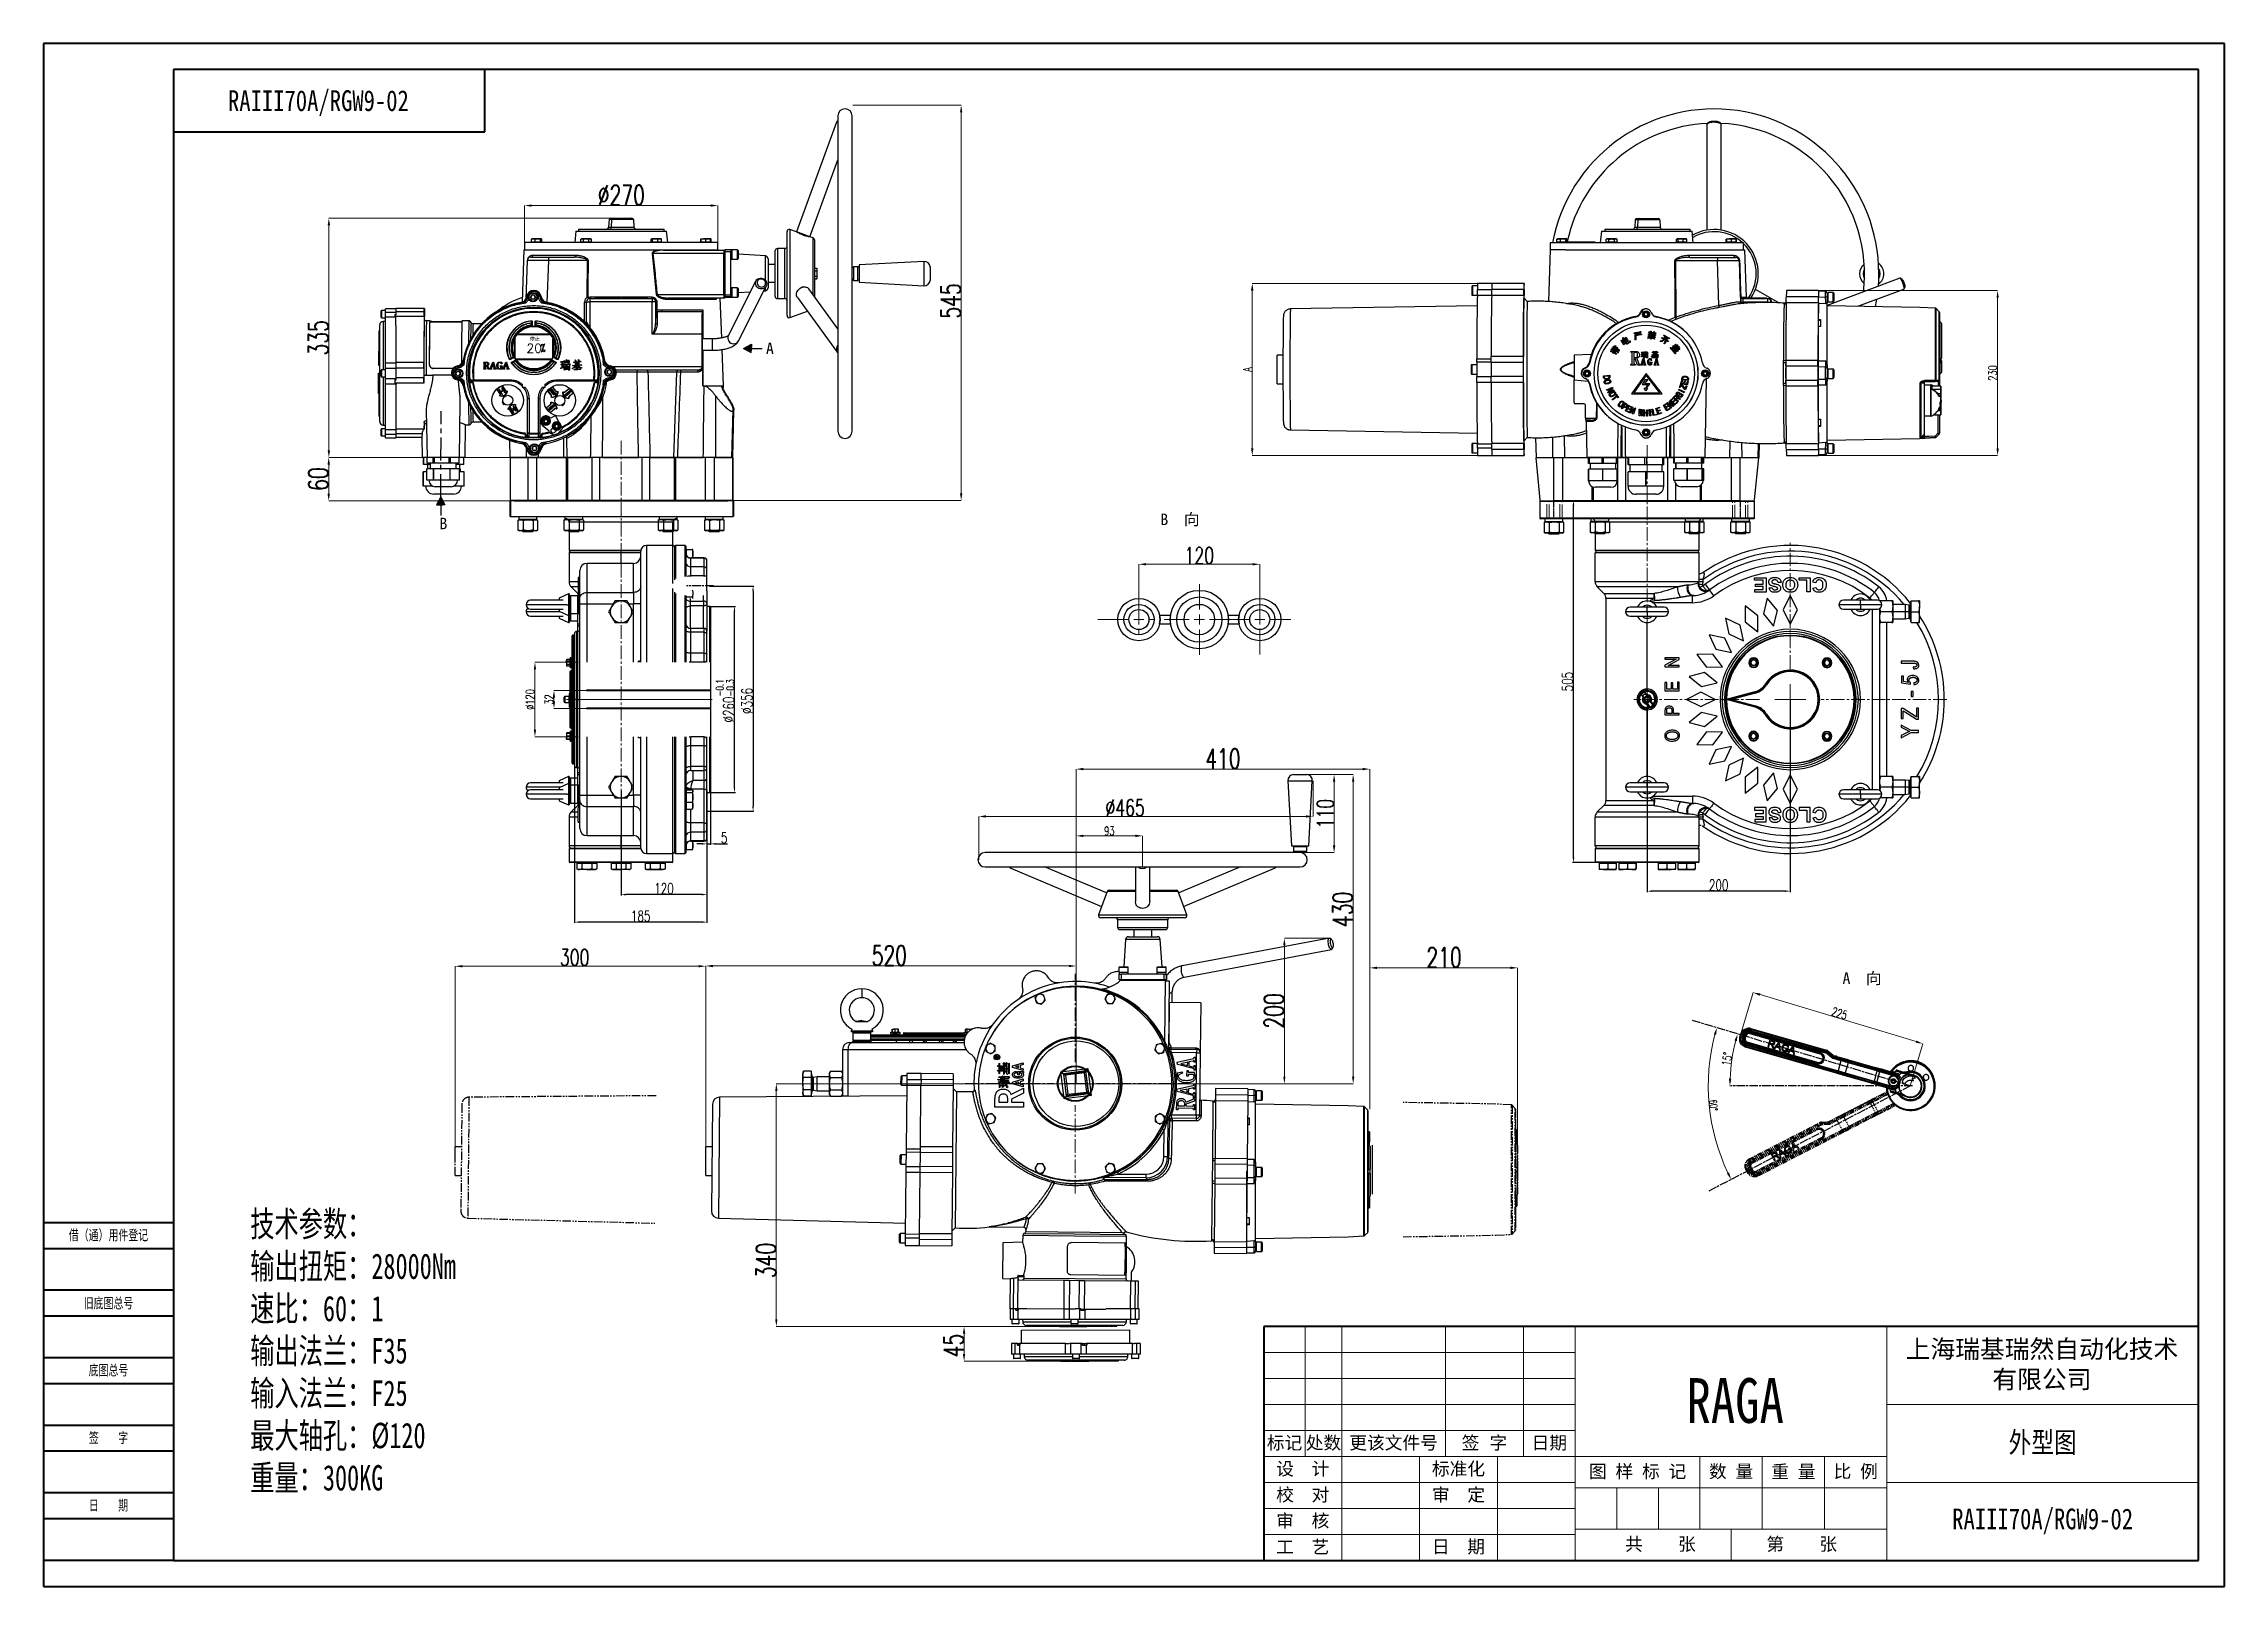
# Model space of a CAD drawing. Header units: millimetres. Extents: x 1964 to 5009, y 569 to 2723.
import ezdxf

# ---------------------------------------------------------------- set-up
doc = ezdxf.new("R2010")
doc.units = ezdxf.units.MM
for name, pattern in [('AM_ISO08W050', [18, 12, -1.5, 3, -1.5]), ('CENTER', [50.8, 31.75, -6.35, 6.35, -6.35]), ('CENTER2', [28.575, 19.05, -3.175, 3.175, -3.175]), ('DASHED', [0.75, 0.5, -0.25]), ('DASHED2', [0.375, 0.25, -0.125]), ('PHANTOM', [12.7, 6.35, -1.27, 1.27, -1.27, 1.27, -1.27]), ('双点画线', [22, 12, -2, 2, -2, 2, -2]), ('点画线', [18, 12, -2, 2, -2])]:
    doc.linetypes.add(name, pattern=pattern)
for name, color, linetype, lineweight in [('10', 7, 'Continuous', 0), ('AM_5', 3, 'Continuous', 25), ('AM_7', 4, 'AM_ISO08W050', 25), ('AM_BOR', 7, 'Continuous', 50), ('DIM', 4, 'Continuous', 13), ('FORMAT', 7, 'Continuous', 18), ('中心线', 1, 'CENTER2', 13), ('中心线层', 1, '点画线', 18), ('文字', 7, 'Continuous', 13), ('标注', 3, 'Continuous', 13), ('粗实线', 7, 'Continuous', 40), ('细实线', 3, 'Continuous', 13)]:
    doc.layers.add(name, color=color, linetype=linetype, lineweight=lineweight)
doc.layers.add('6文字层', color=3, linetype='Continuous')
doc.layers.add('layer 1', color=7, linetype='Continuous')
doc.styles.add('01', font='txt.shx')
doc.styles.add('SLDTEXTSTYLE1', font='txt.shx', dxfattribs={"width": 0.7, "bigfont": 'gbcbig.shx'})
doc.styles.add('SLDTEXTSTYLE5', font='TXT', dxfattribs={"width": 0.7})
doc.styles.get("Standard").update_dxf_attribs({"font": 'arial.ttf'})
doc.styles.add('STYLE1', font='txt.shx', dxfattribs={"width": 0.8, "height": 3, "bigfont": 'hzdx.shx'})
doc.styles.add('TH_GBDIM', font='simplex.shx', dxfattribs={"width": 0.707, "bigfont": 'hzfs.shx'})
doc.styles.add('标注', font='txt.shx', dxfattribs={"width": 0.7, "height": 3.5})
doc.dimstyles.new('ISO-25$0', dxfattribs={"dimtxt": 2.5, "dimasz": 2.5, "dimexe": 1.25, "dimexo": 0.625, "dimtad": 1, "dimtxsty": 'Standard', "dimcen": 2.5, "dimdle": 5, "dimadec": 0, "dimazin": 0, "dimtfac": 1, "dimtmove": 0, "dimatfit": 3, "dimfxl": 0, "dimarcsym": 0})
doc.dimstyles.new('SLDDIMSTYLE12$0', dxfattribs={"dimtxt": 12, "dimasz": 10, "dimexe": 0, "dimexo": 0.0625, "dimgap": 0.875, "dimtad": 1, "dimdec": 1, "dimlfac": 1.8, "dimrnd": 1e-09, "dimzin": 12, "dimdsep": 46, "dimtxsty": 'SLDTEXTSTYLE1', "dimcen": 0.09, "dimdle": 8.16, "dimclrd": 3, "dimclre": 3, "dimadec": 0, "dimazin": 3, "dimtfac": 1, "dimtdec": 1, "dimtofl": 0, "dimtmove": 0, "dimatfit": 3, "dimfxl": 0, "dimfrac": 2, "dimtolj": 1, "dimlwd": 5, "dimlwe": 5, "dimarcsym": 0})
doc.dimstyles.new('SLDDIMSTYLE12$2', dxfattribs={"dimtxt": 12, "dimasz": 10, "dimexe": 0, "dimexo": 0.0625, "dimgap": 0.875, "dimtad": 1, "dimdec": 1, "dimlfac": 1.8, "dimrnd": 1e-09, "dimzin": 12, "dimdsep": 46, "dimtxsty": 'SLDTEXTSTYLE1', "dimcen": 0.09, "dimdle": 8.16, "dimclrd": 3, "dimclre": 3, "dimadec": 0, "dimazin": 3, "dimtfac": 1, "dimtdec": 1, "dimtofl": 0, "dimtmove": 0, "dimatfit": 3, "dimfxl": 0, "dimfrac": 2, "dimtolj": 1, "dimlwd": 5, "dimlwe": 5, "dimarcsym": 0})

msp = doc.modelspace()

# ---------------------------------------------------------------- texts
at = {"layer": '6文字层', "color": 3, "lineweight": 15, "insert": (2252.315, 1093.127), "char_height": 35.4375, "width": 944.17179, "attachment_point": 1, "style": 'SLDTEXTSTYLE5'}
msp.add_mtext('{\\fSimSun|b0|i0|c134|p2;技术参数：\\P输出扭矩：}28000Nm\\P{\\fSimSun|b0|i0|c134|p2;速比：}60{\\fSimSun|b0|i0|c134|p2;：}1\\P{\\fSimSun|b0|i0|c134|p2;输出法兰：}F35\\P{\\fSimSun|b0|i0|c134|p2;输入法兰：}F25\\P{\\fSimSun|b0|i0|c134|p2;最大轴孔：}%%C120\\P{\\fSimSun|b0|i0|c134|p2;重量：}300KG', dxfattribs=at)
at = {"layer": '文字', "attachment_point": 5}
for s, insert, char_height, width, style in [('{\\fSimSun|b0|i0|c134|p2;RAIII70A/RGW9-02}', (2347.541, 2639.827), 29.00391, 719.07314, 'STYLE1'), ('\\pt176;{\\fSimSun|b0|i0|c134|p2;\\W1;A}', (2978.032, 2297.678), 16, 240, 'STYLE1'), ('\\pt176;{\\fSimSun|b0|i0|c134|p2;\\W1;B}', (2522.086, 2053.079), 16, 240, 'STYLE1'), ('\\pt176;{\\fSimSun|b0|i0|c134|p2;\\W1;B  向}', (3550.663, 2057.978), 16, 240, 'STYLE1'), ('\\pt176;{\\fSimSun|b0|i0|c134|p2;\\W1;A  向}', (4503.2, 1417.455), 16, 240, 'STYLE1'), ('{\\fSimSun|b0|i0|c134|p2;\\W0.8;RAGA}', (4326.035, 828.281), 62.5, 395.50781, '01'), ('{\\fSimSun|b0|i0|c134|p2;\\W0.8;外型图}', (4755.403, 768.783), 29.00391, 435.05859, '01'), ('{\\fSimSun|b0|i0|c134|p2;RAIII70A/RGW9-02}', (4755.403, 660.018), 29.00391, 435.0586, 'STYLE1')]:
    msp.add_mtext(s, dxfattribs=dict(at, insert=insert, char_height=char_height, width=width, style=style))
at = {"layer": '文字', "insert": (4754.401, 878.218), "char_height": 25.37842, "width": 522.07031, "attachment_point": 5}
msp.add_mtext('{\\fSimSun|b0|i0|c134|p2;上海瑞基瑞然自动化技术\\P有限公司}', dxfattribs=at)
at = {"layer": '标注', "attachment_point": 1, "style": '01'}
for s, insert, char_height, width in [('20', (2638.135, 2304.002), 12.5, 59.61248), ('停止', (2642.774, 2313.283), 5, 36.52107)]:
    msp.add_mtext(s, dxfattribs=dict(at, insert=insert, char_height=char_height, width=width))

# ---------------------------------------------------------------- blocks, each defined once
blk = doc.blocks.new('*U49')
at = {"layer": '中心线层', "color": 0, "linetype": 'CENTER2', "transparency": 16777216}
for p, q in [((0, 30), (0, 153.5)), ((-153.5, 0), (-30, 0)), ((30, 0), (153.5, 0)), ((0, -153.5), (0, -30))]:
    blk.add_line(p, q, dxfattribs=at)
at = {"layer": '中心线层', "color": 0, "linetype": 'Continuous', "transparency": 16777216}
for p, q in [((-15, 0), (15, 0)), ((0, -15), (0, 15))]:
    blk.add_line(p, q, dxfattribs=at)
blk = doc.blocks.new('*U50')
at = {"layer": '中心线层', "color": 0, "linetype": 'CENTER2', "transparency": 16777216}
for p, q in [((0, 43), (0, 218.5)), ((-218.5, 0), (-43, 0)), ((43, 0), (218.5, 0)), ((0, -218.5), (0, -43))]:
    blk.add_line(p, q, dxfattribs=at)
at = {"layer": '中心线层', "color": 0, "linetype": 'Continuous', "transparency": 16777216}
for p, q in [((-21.5, 0), (21.5, 0)), ((0, -21.5), (0, 21.5))]:
    blk.add_line(p, q, dxfattribs=at)
blk = doc.blocks.new('*U51')
at = {"layer": '中心线层', "color": 0, "linetype": 'CENTER2', "transparency": 16777216}
blk.add_line((0, 572.5), (0, -12.5), dxfattribs=at)
blk = doc.blocks.new('*D66')
at = {"color": 1, "linetype": 'Continuous', "transparency": 16777216}
for p, q in [((4203, 1806.8), (4203, 1538.6)), ((4403, 1806.8), (4403, 1538.6)), ((4396, 1539.9), (4210, 1539.9))]:
    blk.add_line(p, q, dxfattribs=at)
at = {"color": 1, "transparency": 16777216}
for points in [[(4210, 1541), (4210, 1538.7), (4203, 1539.9)], [(4396, 1541), (4396, 1538.7), (4403, 1539.9)]]:
    blk.add_solid(points, dxfattribs=at)
at = {"layer": 'Defpoints', "color": 0, "transparency": 16777216}
for p in [(4203, 1807.4), (4403, 1807.4), (4203, 1539.9)]:
    blk.add_point(p, dxfattribs=at)
at = {"color": 1, "lineweight": 30, "transparency": 16777216, "insert": (4303, 1548.4), "char_height": 15, "attachment_point": 5, "style": 'TH_GBDIM'}
blk.add_mtext('200', dxfattribs=at)
blk = doc.blocks.new('*D67')
at = {"color": 1, "linetype": 'Continuous', "transparency": 16777216}
for p, q in [((4202.4, 2084.9), (4098.9, 2084.9)), ((4100.2, 1586.9), (4100.2, 2077.9)), ((4202.4, 1579.9), (4098.9, 1579.9))]:
    blk.add_line(p, q, dxfattribs=at)
at = {"color": 1, "transparency": 16777216}
for points in [[(4099, 2077.9), (4101.4, 2077.9), (4100.2, 2084.9)], [(4099, 1586.9), (4101.4, 1586.9), (4100.2, 1579.9)]]:
    blk.add_solid(points, dxfattribs=at)
at = {"layer": 'Defpoints', "color": 0, "transparency": 16777216}
for p in [(4100.2, 2084.9), (4203, 2084.9), (4203, 1579.9)]:
    blk.add_point(p, dxfattribs=at)
at = {"color": 1, "lineweight": 30, "transparency": 16777216, "insert": (4091.7, 1832.4), "char_height": 15, "attachment_point": 5, "rotation": 90, "style": 'TH_GBDIM'}
blk.add_mtext('505', dxfattribs=at)
blk = doc.blocks.new('*U48')
at = {"layer": '中心线层', "color": 0, "linetype": 'CENTER2', "transparency": 16777216}
for p, q in [((-198, 0), (5.5, 0)), ((-179.5, 0), (3, 0)), ((3, 0), (5.5, 0))]:
    blk.add_line(p, q, dxfattribs=at)
blk = doc.blocks.new('*U46')
at = {"layer": '中心线层', "color": 0, "linetype": 'CENTER2', "transparency": 16777216}
blk.add_line((0, 580.1), (0, -10.9), dxfattribs=at)
blk = doc.blocks.new('*D68')
at = {"color": 1, "linetype": 'Continuous', "transparency": 16777216}
for p, q in [((2892.7, 1937.4), (2929.8, 1937.4)), ((2928.6, 1684.4), (2928.6, 1930.4)), ((2892.7, 1677.4), (2929.8, 1677.4))]:
    blk.add_line(p, q, dxfattribs=at)
at = {"color": 1, "transparency": 16777216}
for points in [[(2927.4, 1930.4), (2929.7, 1930.4), (2928.6, 1937.4)], [(2927.4, 1684.4), (2929.7, 1684.4), (2928.6, 1677.4)]]:
    blk.add_solid(points, dxfattribs=at)
at = {"layer": 'Defpoints', "color": 0, "transparency": 16777216}
for p in [(2892.1, 1937.4), (2928.6, 1937.4), (2892.1, 1677.4)]:
    blk.add_point(p, dxfattribs=at)
at = {"color": 1, "lineweight": 30, "transparency": 16777216, "insert": (2915.3, 1805.4), "char_height": 15, "attachment_point": 5, "rotation": 90, "style": 'TH_GBDIM'}
blk.add_mtext('%%C260{\\H0.7x;\\S-0.1^ -0.3;}', dxfattribs=at)
blk = doc.blocks.new('*D69')
at = {"color": 1, "linetype": 'Continuous', "transparency": 16777216}
for p, q in [((2890.1, 1677.8), (2890.1, 1604.6)), ((2895.1, 1677.8), (2895.1, 1604.6)), ((2883.1, 1605.9), (2876.1, 1605.9)), ((2890.1, 1605.9), (2895.1, 1605.9)), ((2902.1, 1605.9), (2918.7, 1605.9))]:
    blk.add_line(p, q, dxfattribs=at)
at = {"color": 1, "transparency": 16777216}
for points in [[(2883.1, 1607), (2883.1, 1604.7), (2890.1, 1605.9)], [(2902.1, 1607), (2902.1, 1604.7), (2895.1, 1605.9)]]:
    blk.add_solid(points, dxfattribs=at)
at = {"layer": 'Defpoints', "color": 0, "transparency": 16777216}
for p in [(2890.1, 1678.4), (2895.1, 1678.4), (2890.1, 1605.9)]:
    blk.add_point(p, dxfattribs=at)
at = {"color": 1, "lineweight": 30, "transparency": 16777216, "insert": (2914.1, 1614.4), "char_height": 15, "attachment_point": 5, "style": 'TH_GBDIM'}
blk.add_mtext('5', dxfattribs=at)
blk = doc.blocks.new('*D70')
at = {"color": 1, "linetype": 'Continuous', "transparency": 16777216}
for p, q in [((2770.1, 1680.1), (2770.1, 1533.8)), ((2890.1, 1680.1), (2890.1, 1533.8)), ((2883.1, 1535), (2777.1, 1535))]:
    blk.add_line(p, q, dxfattribs=at)
at = {"color": 1, "transparency": 16777216}
for points in [[(2777.1, 1536.2), (2777.1, 1533.9), (2770.1, 1535)], [(2883.1, 1536.2), (2883.1, 1533.9), (2890.1, 1535)]]:
    blk.add_solid(points, dxfattribs=at)
at = {"layer": 'Defpoints', "color": 0, "transparency": 16777216}
for p in [(2770.1, 1680.7), (2890.1, 1680.7), (2770.1, 1535)]:
    blk.add_point(p, dxfattribs=at)
at = {"color": 1, "lineweight": 30, "transparency": 16777216, "insert": (2830.1, 1543.5), "char_height": 15, "attachment_point": 5, "style": 'TH_GBDIM'}
blk.add_mtext('120', dxfattribs=at)
blk = doc.blocks.new('*D71')
at = {"color": 1, "linetype": 'Continuous', "transparency": 16777216}
for p, q in [((2705.1, 1717.8), (2705.1, 1495.4)), ((2890.1, 1680.1), (2890.1, 1495.4)), ((2883.1, 1496.6), (2712.1, 1496.6))]:
    blk.add_line(p, q, dxfattribs=at)
at = {"color": 1, "transparency": 16777216}
for points in [[(2712.1, 1497.8), (2712.1, 1495.5), (2705.1, 1496.6)], [(2883.1, 1497.8), (2883.1, 1495.5), (2890.1, 1496.6)]]:
    blk.add_solid(points, dxfattribs=at)
at = {"layer": 'Defpoints', "color": 0, "transparency": 16777216}
for p in [(2705.1, 1718.4), (2890.1, 1680.7), (2705.1, 1496.6)]:
    blk.add_point(p, dxfattribs=at)
at = {"color": 1, "lineweight": 30, "transparency": 16777216, "insert": (2797.6, 1505.1), "char_height": 15, "attachment_point": 5, "style": 'TH_GBDIM'}
blk.add_mtext('185', dxfattribs=at)
blk = doc.blocks.new('*D62')
at = {"layer": 'AM_5', "color": 3, "lineweight": 5, "transparency": 16777216}
blk.add_line((3093.8, 2637), (3245.1, 2637), dxfattribs=at)
at = {"layer": 'AM_5', "color": 3, "linetype": 'Continuous', "lineweight": 5, "transparency": 16777216}
for p, q in [((3245.1, 2627), (3245.1, 2095.1)), ((2926.7, 2085.1), (3245.1, 2085.1))]:
    blk.add_line(p, q, dxfattribs=at)
at = {"layer": 'AM_5', "color": 3, "transparency": 16777216}
for points in [[(3243.5, 2627), (3246.8, 2627), (3245.1, 2637)], [(3243.5, 2095.1), (3246.8, 2095.1), (3245.1, 2085.1)]]:
    blk.add_solid(points, dxfattribs=at)
at = {"layer": 'Defpoints', "color": 0, "transparency": 16777216}
for p in [(3093.8, 2637), (2926.7, 2085.1), (3245.1, 2085.1)]:
    blk.add_point(p, dxfattribs=at)
at = {"layer": 'AM_5', "color": 0, "transparency": 16777216, "insert": (3230.6, 2363.7), "char_height": 12, "attachment_point": 5, "rotation": 90, "style": 'SLDTEXTSTYLE1'}
blk.add_mtext('\\A1;{\\H2.28571x;545}', dxfattribs=at)
blk = doc.blocks.new('*D63')
at = {"layer": 'AM_5', "color": 3, "lineweight": 5, "transparency": 16777216}
blk.add_line((2635.5, 2435.4), (2635.5, 2496.9), dxfattribs=at)
at = {"layer": 'AM_5', "color": 3, "linetype": 'Continuous', "lineweight": 5, "transparency": 16777216}
for p, q in [((2645.5, 2496.9), (2895.5, 2496.9)), ((2905.5, 2435.4), (2905.5, 2496.9))]:
    blk.add_line(p, q, dxfattribs=at)
at = {"layer": 'AM_5', "color": 3, "transparency": 16777216}
for points in [[(2645.5, 2498.5), (2645.5, 2495.2), (2635.5, 2496.9)], [(2895.5, 2498.5), (2895.5, 2495.2), (2905.5, 2496.9)]]:
    blk.add_solid(points, dxfattribs=at)
at = {"layer": 'Defpoints', "color": 0, "transparency": 16777216}
for p in [(2905.5, 2496.9), (2635.5, 2435.3), (2905.5, 2435.3)]:
    blk.add_point(p, dxfattribs=at)
at = {"layer": 'AM_5', "color": 0, "transparency": 16777216, "insert": (2770.5, 2511.5), "char_height": 12, "attachment_point": 5, "style": 'SLDTEXTSTYLE1'}
blk.add_mtext('\\A1;{\\H2.28571x;%%C270}', dxfattribs=at)
blk = doc.blocks.new('*D64')
at = {"layer": 'AM_5', "color": 3, "lineweight": 5, "transparency": 16777216}
blk.add_line((2756.5, 2479.1), (2362.1, 2479.1), dxfattribs=at)
at = {"layer": 'AM_5', "color": 3, "linetype": 'Continuous', "lineweight": 5, "transparency": 16777216}
for p, q in [((2362.1, 2469.1), (2362.1, 2155.3)), ((2768.2, 2145.3), (2362.1, 2145.3))]:
    blk.add_line(p, q, dxfattribs=at)
at = {"layer": 'AM_5', "color": 3, "transparency": 16777216}
for points in [[(2360.4, 2469.1), (2363.8, 2469.1), (2362.1, 2479.1)], [(2360.4, 2155.3), (2363.8, 2155.3), (2362.1, 2145.3)]]:
    blk.add_solid(points, dxfattribs=at)
at = {"layer": 'Defpoints', "color": 0, "transparency": 16777216}
for p in [(2756.5, 2479.1), (2362.1, 2145.3), (2768.2, 2145.3)]:
    blk.add_point(p, dxfattribs=at)
at = {"layer": 'AM_5', "color": 0, "transparency": 16777216, "insert": (2347.5, 2312.2), "char_height": 12, "attachment_point": 5, "rotation": 90, "style": 'SLDTEXTSTYLE1'}
blk.add_mtext('\\A1;{\\H2.28571x;335}', dxfattribs=at)
blk = doc.blocks.new('*D65')
at = {"layer": 'AM_5', "color": 3, "lineweight": 5, "transparency": 16777216}
blk.add_line((2768.2, 2145.3), (2361.9, 2145.3), dxfattribs=at)
at = {"layer": 'AM_5', "color": 3, "linetype": 'Continuous', "lineweight": 5, "transparency": 16777216}
for p, q in [((2361.9, 2135.3), (2361.9, 2094.9)), ((2767.8, 2084.9), (2361.9, 2084.9))]:
    blk.add_line(p, q, dxfattribs=at)
at = {"layer": 'AM_5', "color": 3, "transparency": 16777216}
for points in [[(2360.2, 2135.3), (2363.6, 2135.3), (2361.9, 2145.3)], [(2360.2, 2094.9), (2363.6, 2094.9), (2361.9, 2084.9)]]:
    blk.add_solid(points, dxfattribs=at)
at = {"layer": 'Defpoints', "color": 0, "transparency": 16777216}
for p in [(2768.2, 2145.3), (2361.9, 2084.9), (2767.9, 2084.9)]:
    blk.add_point(p, dxfattribs=at)
at = {"layer": 'AM_5', "color": 0, "transparency": 16777216, "insert": (2347.3, 2115.1), "char_height": 12, "attachment_point": 5, "rotation": 90, "style": 'SLDTEXTSTYLE1'}
blk.add_mtext('\\A1;{\\H2.28571x;60}', dxfattribs=at)
blk = doc.blocks.new('*D72')
at = {"layer": 'AM_5', "color": 3, "lineweight": 5, "transparency": 16777216}
blk.add_line((3966.1, 2388.1), (3651.6, 2388.1), dxfattribs=at)
at = {"layer": 'AM_5', "color": 3, "linetype": 'Continuous', "lineweight": 5, "transparency": 16777216}
for p, q in [((3651.6, 2378.1), (3651.6, 2158.1)), ((3966.1, 2148.1), (3651.6, 2148.1))]:
    blk.add_line(p, q, dxfattribs=at)
at = {"layer": 'AM_5', "color": 3, "transparency": 16777216}
for points in [[(3649.9, 2378.1), (3653.3, 2378.1), (3651.6, 2388.1)], [(3649.9, 2158.1), (3653.3, 2158.1), (3651.6, 2148.1)]]:
    blk.add_solid(points, dxfattribs=at)
at = {"layer": 'Defpoints', "color": 0, "transparency": 16777216}
for p in [(3966.2, 2388.1), (3651.6, 2148.1), (3966.2, 2148.1)]:
    blk.add_point(p, dxfattribs=at)
at = {"layer": 'AM_5', "color": 0, "transparency": 16777216, "insert": (3644.7, 2268.1), "char_height": 12, "attachment_point": 5, "rotation": 90, "style": 'SLDTEXTSTYLE1'}
blk.add_mtext('\\A1;A', dxfattribs=at)
blk = doc.blocks.new('*D73')
at = {"layer": 'AM_5', "color": 3, "lineweight": 5, "transparency": 16777216}
blk.add_line((4442.6, 2378.1), (4692.5, 2378.1), dxfattribs=at)
at = {"layer": 'AM_5', "color": 3, "linetype": 'Continuous', "lineweight": 5, "transparency": 16777216}
for p, q in [((4692.5, 2368.1), (4692.5, 2158.1)), ((4442.6, 2148.1), (4692.5, 2148.1))]:
    blk.add_line(p, q, dxfattribs=at)
at = {"layer": 'AM_5', "color": 3, "transparency": 16777216}
for points in [[(4690.9, 2368.1), (4694.2, 2368.1), (4692.5, 2378.1)], [(4690.9, 2158.1), (4694.2, 2158.1), (4692.5, 2148.1)]]:
    blk.add_solid(points, dxfattribs=at)
at = {"layer": 'Defpoints', "color": 0, "transparency": 16777216}
for p in [(4442.5, 2378.1), (4442.5, 2148.1), (4692.5, 2148.1)]:
    blk.add_point(p, dxfattribs=at)
at = {"layer": 'AM_5', "color": 0, "transparency": 16777216, "insert": (4685.7, 2263.1), "char_height": 12, "attachment_point": 5, "rotation": 90, "style": 'SLDTEXTSTYLE1'}
blk.add_mtext('\\A1;230', dxfattribs=at)
blk = doc.blocks.new('*D54')
at = {"layer": 'Defpoints', "color": 0, "transparency": 16777216}
for p in [(3736.7, 1693.7), (3736.7, 1644.1), (3269.7, 1583.6)]:
    blk.add_point(p, dxfattribs=at)
at = {"layer": '标注', "color": 3, "linetype": 'Continuous', "lineweight": 5, "transparency": 16777216}
for p, q in [((3736.7, 1693.7), (3736.7, 1644.1)), ((3279.7, 1644.1), (3726.7, 1644.1))]:
    blk.add_line(p, q, dxfattribs=at)
at = {"layer": '标注', "color": 3, "lineweight": 5, "transparency": 16777216}
blk.add_line((3269.7, 1583.7), (3269.7, 1644.1), dxfattribs=at)
at = {"layer": '标注', "color": 3, "transparency": 16777216}
for points in [[(3279.7, 1645.8), (3279.7, 1642.5), (3269.7, 1644.1)], [(3726.7, 1645.8), (3726.7, 1642.5), (3736.7, 1644.1)]]:
    blk.add_solid(points, dxfattribs=at)
at = {"layer": '标注', "color": 0, "transparency": 16777216, "insert": (3474.1, 1656.4), "char_height": 10, "attachment_point": 5, "style": 'SLDTEXTSTYLE1'}
blk.add_mtext('\\A1;{\\H2.28571x;%%C465}', dxfattribs=at)
blk = doc.blocks.new('*D55')
at = {"layer": 'AM_5', "color": 3, "lineweight": 5, "transparency": 16777216}
blk.add_line((2888.4, 1183.2), (2888.4, 1435.4), dxfattribs=at)
at = {"layer": 'AM_5', "color": 3, "linetype": 'Continuous', "lineweight": 5, "transparency": 16777216}
for p, q in [((2898.4, 1435.4), (3395.6, 1435.4)), ((3405.6, 1271.2), (3405.6, 1435.4))]:
    blk.add_line(p, q, dxfattribs=at)
at = {"layer": 'AM_5', "color": 3, "transparency": 16777216}
for points in [[(2898.4, 1437), (2898.4, 1433.7), (2888.4, 1435.4)], [(3395.6, 1437), (3395.6, 1433.7), (3405.6, 1435.4)]]:
    blk.add_solid(points, dxfattribs=at)
at = {"layer": 'Defpoints', "color": 0, "transparency": 16777216}
for p in [(3405.6, 1435.4), (3405.6, 1271.1), (2888.4, 1183.1)]:
    blk.add_point(p, dxfattribs=at)
at = {"layer": 'AM_5', "color": 0, "transparency": 16777216, "insert": (3144.8, 1450), "char_height": 12, "width": 2.333, "attachment_point": 5, "style": 'SLDTEXTSTYLE1'}
blk.add_mtext('\\A1;{\\H2.28571x;520}', dxfattribs=at)
blk = doc.blocks.new('*D56')
at = {"layer": 'AM_5', "color": 3, "lineweight": 5, "transparency": 16777216}
blk.add_line((3405.6, 1271.2), (3405.6, 1710.2), dxfattribs=at)
at = {"layer": 'AM_5', "color": 3, "linetype": 'Continuous', "lineweight": 5, "transparency": 16777216}
for p, q in [((3415.6, 1710.2), (3805.9, 1710.2)), ((3815.9, 1235.5), (3815.9, 1710.2))]:
    blk.add_line(p, q, dxfattribs=at)
at = {"layer": 'AM_5', "color": 3, "transparency": 16777216}
for points in [[(3415.6, 1711.9), (3415.6, 1708.6), (3405.6, 1710.2)], [(3805.9, 1711.9), (3805.9, 1708.6), (3815.9, 1710.2)]]:
    blk.add_solid(points, dxfattribs=at)
at = {"layer": 'Defpoints', "color": 0, "transparency": 16777216}
for p in [(3815.9, 1710.2), (3405.6, 1271.1), (3815.9, 1235.4)]:
    blk.add_point(p, dxfattribs=at)
at = {"layer": 'AM_5', "color": 0, "transparency": 16777216, "insert": (3610.7, 1724.8), "char_height": 12, "attachment_point": 5, "style": 'SLDTEXTSTYLE1'}
blk.add_mtext('\\A1;{\\H2.28571x;410}', dxfattribs=at)
blk = doc.blocks.new('*D57')
at = {"layer": 'Defpoints', "color": 0, "transparency": 16777216}
for p in [(2888.4, 1435), (2538.5, 1183.1), (2888.4, 1183.1)]:
    blk.add_point(p, dxfattribs=at)
at = {"layer": '标注', "color": 3, "lineweight": 5, "transparency": 16777216}
blk.add_line((2538.5, 1183.2), (2538.5, 1435), dxfattribs=at)
at = {"layer": '标注', "color": 3, "linetype": 'Continuous', "lineweight": 5, "transparency": 16777216}
for p, q in [((2548.5, 1435), (2878.4, 1435)), ((2888.4, 1183.2), (2888.4, 1435))]:
    blk.add_line(p, q, dxfattribs=at)
at = {"layer": '标注', "color": 3, "transparency": 16777216}
for points in [[(2548.5, 1436.7), (2548.5, 1433.4), (2538.5, 1435)], [(2878.4, 1436.7), (2878.4, 1433.4), (2888.4, 1435)]]:
    blk.add_solid(points, dxfattribs=at)
at = {"layer": '标注', "color": 0, "transparency": 16777216, "insert": (2705.4, 1447.3), "char_height": 10, "attachment_point": 5, "style": 'SLDTEXTSTYLE1'}
blk.add_mtext('\\A1;{\\H2.28571x;300}', dxfattribs=at)
blk = doc.blocks.new('*D77')
at = {"layer": 'AM_5', "color": 3, "lineweight": 5, "transparency": 16777216}
blk.add_line((3815.9, 1235.5), (3815.9, 1432.8), dxfattribs=at)
at = {"layer": 'AM_5', "color": 3, "linetype": 'Continuous', "lineweight": 5, "transparency": 16777216}
for p, q in [((3825.9, 1432.8), (4012.2, 1432.8)), ((4022.2, 1185.5), (4022.2, 1432.8))]:
    blk.add_line(p, q, dxfattribs=at)
at = {"layer": 'AM_5', "color": 3, "transparency": 16777216}
for points in [[(3825.9, 1434.5), (3825.9, 1431.1), (3815.9, 1432.8)], [(4012.2, 1434.5), (4012.2, 1431.1), (4022.2, 1432.8)]]:
    blk.add_solid(points, dxfattribs=at)
at = {"layer": 'Defpoints', "color": 0, "transparency": 16777216}
for p in [(4022.2, 1432.8), (3815.9, 1235.4), (4022.2, 1185.4)]:
    blk.add_point(p, dxfattribs=at)
at = {"layer": 'AM_5', "color": 0, "transparency": 16777216, "insert": (3919.5, 1447.4), "char_height": 12, "attachment_point": 5, "style": 'SLDTEXTSTYLE1'}
blk.add_mtext('\\A1;{\\H2.28571x;210}', dxfattribs=at)
blk = doc.blocks.new('*D58')
at = {"layer": 'Defpoints', "color": 0, "transparency": 16777216}
for p in [(3719.7, 1702.6), (3719.7, 1593.6), (3765.9, 1593.6)]:
    blk.add_point(p, dxfattribs=at)
at = {"layer": '标注', "color": 3, "lineweight": 5, "transparency": 16777216}
blk.add_line((3719.7, 1702.6), (3765.9, 1702.6), dxfattribs=at)
at = {"layer": '标注', "color": 3, "linetype": 'Continuous', "lineweight": 5, "transparency": 16777216}
for p, q in [((3765.9, 1692.6), (3765.9, 1603.6)), ((3719.7, 1593.6), (3765.9, 1593.6))]:
    blk.add_line(p, q, dxfattribs=at)
at = {"layer": '标注', "color": 3, "transparency": 16777216}
for points in [[(3764.3, 1692.6), (3767.6, 1692.6), (3765.9, 1702.6)], [(3764.3, 1603.6), (3767.6, 1603.6), (3765.9, 1593.6)]]:
    blk.add_solid(points, dxfattribs=at)
at = {"layer": '标注', "color": 0, "transparency": 16777216, "insert": (3753.6, 1648.1), "char_height": 10, "attachment_point": 5, "rotation": 90, "style": 'SLDTEXTSTYLE1'}
blk.add_mtext('\\A1;{\\H2.28571x;110}', dxfattribs=at)
blk = doc.blocks.new('*D59')
at = {"layer": 'AM_5', "color": 3, "lineweight": 5, "transparency": 16777216}
blk.add_line((3405.5, 1271.1), (2987, 1271.1), dxfattribs=at)
at = {"layer": 'AM_5', "color": 3, "linetype": 'Continuous', "lineweight": 5, "transparency": 16777216}
for p, q in [((2987, 1261.1), (2987, 942.3)), ((3403.6, 932.3), (2987, 932.3))]:
    blk.add_line(p, q, dxfattribs=at)
at = {"layer": 'AM_5', "color": 3, "transparency": 16777216}
for points in [[(2985.4, 1261.1), (2988.7, 1261.1), (2987, 1271.1)], [(2985.4, 942.3), (2988.7, 942.3), (2987, 932.3)]]:
    blk.add_solid(points, dxfattribs=at)
at = {"layer": 'Defpoints', "color": 0, "transparency": 16777216}
for p in [(3405.6, 1271.1), (2987, 932.3), (3403.7, 932.3)]:
    blk.add_point(p, dxfattribs=at)
at = {"layer": 'AM_5', "color": 0, "transparency": 16777216, "insert": (2972.5, 1024.2), "char_height": 12, "attachment_point": 5, "rotation": 90, "style": 'SLDTEXTSTYLE1'}
blk.add_mtext('\\A1;{\\H2.28571x;340}', dxfattribs=at)
blk = doc.blocks.new('*D78')
at = {"layer": 'AM_5', "color": 3, "lineweight": 5, "transparency": 16777216}
blk.add_line((3403.6, 932.3), (3249.2, 932.3), dxfattribs=at)
at = {"layer": 'AM_5', "color": 3, "linetype": 'Continuous', "lineweight": 5, "transparency": 16777216}
for p, q in [((3249.2, 922.3), (3249.2, 893.8)), ((3402.7, 883.8), (3249.2, 883.8))]:
    blk.add_line(p, q, dxfattribs=at)
at = {"layer": 'AM_5', "color": 3, "transparency": 16777216}
for points in [[(3247.5, 922.3), (3250.8, 922.3), (3249.2, 932.3)], [(3247.5, 893.8), (3250.8, 893.8), (3249.2, 883.8)]]:
    blk.add_solid(points, dxfattribs=at)
at = {"layer": 'Defpoints', "color": 0, "transparency": 16777216}
for p in [(3403.7, 932.3), (3249.2, 883.8), (3402.8, 883.8)]:
    blk.add_point(p, dxfattribs=at)
at = {"layer": 'AM_5', "color": 0, "transparency": 16777216, "insert": (3234.6, 905.6), "char_height": 12, "attachment_point": 5, "rotation": 90, "style": 'SLDTEXTSTYLE1'}
blk.add_mtext('\\A1;{\\H2.28571x;45}', dxfattribs=at)
blk = doc.blocks.new('*D60')
at = {"layer": 'AM_5', "color": 3, "lineweight": 5, "transparency": 16777216}
blk.add_line((3719.7, 1702.6), (3792.5, 1702.6), dxfattribs=at)
at = {"layer": 'AM_5', "color": 3, "linetype": 'Continuous', "lineweight": 5, "transparency": 16777216}
for p, q in [((3792.5, 1692.6), (3792.5, 1281.1)), ((3405.6, 1271.1), (3792.5, 1271.1))]:
    blk.add_line(p, q, dxfattribs=at)
at = {"layer": 'AM_5', "color": 3, "transparency": 16777216}
for points in [[(3790.9, 1692.6), (3794.2, 1692.6), (3792.5, 1702.6)], [(3790.9, 1281.1), (3794.2, 1281.1), (3792.5, 1271.1)]]:
    blk.add_solid(points, dxfattribs=at)
at = {"layer": 'Defpoints', "color": 0, "transparency": 16777216}
for p in [(3719.7, 1702.6), (3405.6, 1271.1), (3792.5, 1271.1)]:
    blk.add_point(p, dxfattribs=at)
at = {"layer": 'AM_5', "color": 0, "transparency": 16777216, "insert": (3777.9, 1514.3), "char_height": 12, "attachment_point": 5, "rotation": 90, "style": 'SLDTEXTSTYLE1'}
blk.add_mtext('\\A1;{\\H2.28571x;430}', dxfattribs=at)
blk = doc.blocks.new('*D61')
at = {"layer": 'AM_5', "color": 3, "lineweight": 5, "transparency": 16777216}
blk.add_line((3758.8, 1474.1), (3696.5, 1474.1), dxfattribs=at)
at = {"layer": 'AM_5', "color": 3, "linetype": 'Continuous', "lineweight": 5, "transparency": 16777216}
for p, q in [((3696.5, 1464.1), (3696.5, 1281.1)), ((3405.6, 1271.1), (3696.5, 1271.1))]:
    blk.add_line(p, q, dxfattribs=at)
at = {"layer": 'AM_5', "color": 3, "transparency": 16777216}
for points in [[(3694.8, 1464.1), (3698.1, 1464.1), (3696.5, 1474.1)], [(3694.8, 1281.1), (3698.1, 1281.1), (3696.5, 1271.1)]]:
    blk.add_solid(points, dxfattribs=at)
at = {"layer": 'Defpoints', "color": 0, "transparency": 16777216}
for p in [(3758.9, 1474.1), (3405.6, 1271.1), (3696.5, 1271.1)]:
    blk.add_point(p, dxfattribs=at)
at = {"layer": 'AM_5', "color": 0, "transparency": 16777216, "insert": (3681.9, 1372.6), "char_height": 12, "attachment_point": 5, "rotation": 90, "style": 'SLDTEXTSTYLE1'}
blk.add_mtext('\\A1;{\\H2.28571x;200}', dxfattribs=at)
blk = doc.blocks.new('*D79')
at = {"layer": 'AM_5', "color": 3, "lineweight": 5, "transparency": 16777216}
blk.add_line((3405.5, 1271.1), (3405.5, 1617), dxfattribs=at)
at = {"layer": 'AM_5', "color": 3, "linetype": 'Continuous', "lineweight": 5, "transparency": 16777216}
for p, q in [((3415.5, 1617), (3488.5, 1617)), ((3498.5, 1573.7), (3498.5, 1617))]:
    blk.add_line(p, q, dxfattribs=at)
at = {"layer": 'AM_5', "color": 3, "transparency": 16777216}
for points in [[(3415.5, 1618.7), (3415.5, 1615.4), (3405.5, 1617)], [(3488.5, 1618.7), (3488.5, 1615.4), (3498.5, 1617)]]:
    blk.add_solid(points, dxfattribs=at)
at = {"layer": 'Defpoints', "color": 0, "transparency": 16777216}
for p in [(3498.5, 1617), (3498.5, 1573.6), (3405.5, 1271)]:
    blk.add_point(p, dxfattribs=at)
at = {"layer": 'AM_5', "color": 0, "transparency": 16777216, "insert": (3452, 1623.9), "char_height": 12, "attachment_point": 5, "style": 'SLDTEXTSTYLE1'}
blk.add_mtext('\\A1;93', dxfattribs=at)
blk = doc.blocks.new('SW_CENTERMARKSYMBOL_12')
at = {"layer": '10', "color": 0}
for p, q in [((-1, 0), (-1.35, 0)), ((0, 0), (-0.5, 0)), ((0, 1), (0, 1.35)), ((0, 0), (0, 0.5)), ((0, 0), (0, -0.5)), ((0, 0), (0.5, 0)), ((1, 0), (1.35, 0)), ((0, -1), (0, -1.35))]:
    blk.add_line(p, q, dxfattribs=at)
blk = doc.blocks.new('*D80')
at = {"color": 1, "linetype": 'Continuous', "transparency": 16777216}
for p, q in [((2893.7, 1965.8), (2955.7, 1965.8)), ((2954.5, 1958.8), (2954.5, 1658.4)), ((2890.7, 1651.4), (2955.7, 1651.4))]:
    blk.add_line(p, q, dxfattribs=at)
at = {"color": 1, "transparency": 16777216}
for points in [[(2953.3, 1958.8), (2955.6, 1958.8), (2954.5, 1965.8)], [(2953.3, 1658.4), (2955.6, 1658.4), (2954.5, 1651.4)]]:
    blk.add_solid(points, dxfattribs=at)
at = {"layer": 'Defpoints', "color": 0, "transparency": 16777216}
for p in [(2893.1, 1965.8), (2890.1, 1651.4), (2954.5, 1651.4)]:
    blk.add_point(p, dxfattribs=at)
at = {"color": 1, "lineweight": 30, "transparency": 16777216, "insert": (2946, 1805.4), "char_height": 15, "attachment_point": 5, "rotation": 90, "style": 'TH_GBDIM'}
blk.add_mtext('%%C356', dxfattribs=at)
blk = doc.blocks.new('rA3')
at = {"layer": '粗实线'}
for p, q in [((333.38, 421.26), (333.38, 124.26)), ((753.38, 421.26), (333.38, 421.26)), ((753.38, 124.26), (753.38, 421.26)), ((748.38, 416.26), (358.38, 416.26)), ((358.38, 416.26), (358.38, 129.26)), ((418.38, 404.26), (418.38, 416.26)), ((748.38, 129.26), (748.38, 416.26)), ((358.38, 404.26), (418.38, 404.26)), ((358.38, 194.26), (333.38, 194.26)), ((358.38, 189.26), (333.38, 189.26)), ((358.38, 181.26), (333.38, 181.26)), ((358.38, 176.26), (333.38, 176.26)), ((568.38, 174.26), (568.38, 129.26)), ((748.38, 174.26), (568.38, 174.26)), ((358.38, 168.26), (333.38, 168.26)), ((358.38, 163.26), (333.38, 163.26)), ((358.38, 155.26), (333.38, 155.26)), ((358.38, 150.26), (333.38, 150.26)), ((358.38, 142.26), (333.38, 142.26)), ((358.38, 137.26), (333.38, 137.26)), ((358.38, 129.26), (333.38, 129.26)), ((358.38, 129.26), (748.38, 129.26)), ((333.38, 124.26), (753.38, 124.26))]:
    blk.add_line(p, q, dxfattribs=at)
at = {"layer": '细实线'}
for p, q in [((576.38, 174.26), (576.38, 149.26)), ((583.38, 174.26), (583.38, 149.26)), ((603.38, 174.26), (603.38, 149.26)), ((618.38, 174.26), (618.38, 149.26)), ((628.38, 174.26), (628.38, 129.26)), ((688.38, 174.26), (688.38, 129.26)), ((568.38, 169.26), (628.38, 169.26)), ((628.38, 169.26), (628.38, 129.26)), ((568.38, 164.26), (628.38, 164.26)), ((568.38, 159.26), (628.38, 159.26)), ((688.38, 159.26), (748.38, 159.26)), ((568.38, 154.26), (628.38, 154.26)), ((568.38, 149.26), (688.38, 149.26)), ((583.38, 149.26), (583.38, 129.26)), ((598.38, 149.26), (598.38, 129.26)), ((613.38, 129.26), (613.38, 149.26)), ((652.38, 149.22), (652.38, 135.22)), ((664.38, 149.26), (664.38, 135.26)), ((676.38, 149.26), (676.38, 135.26)), ((568.38, 144.26), (628.38, 144.26)), ((688.38, 143.26), (628.38, 143.26)), ((636.38, 143.26), (636.38, 135.26)), ((644.38, 143.26), (644.38, 135.26)), ((688.38, 144.26), (748.38, 144.26)), ((568.25, 139.26), (628.38, 139.26)), ((628.38, 135.26), (688.38, 135.26)), ((658.38, 135.26), (658.38, 129.26)), ((568.38, 134.26), (628.38, 134.26))]:
    blk.add_line(p, q, dxfattribs=at)
at = {"layer": '文字', "char_height": 2, "width": 25, "attachment_point": 5, "style": '标注'}
for s, insert in [('{\\fSimSun|b0|i0|c134|p54;借（通）用件登记}', (345.88, 191.76)), ('{\\fSimSun|b0|i0|c134|p54;旧底图总号}', (345.88, 178.67)), ('{\\fSimSun|b0|i0|c134|p54;底图总号}', (345.88, 165.76)), ('{\\fSimSun|b0|i0|c134|p54;签}   {\\fSimSun|b0|i0|c134|p54;字}', (345.88, 152.76)), ('{\\fSimSun|b0|i0|c134|p54;日}   {\\fSimSun|b0|i0|c134|p54;期}', (345.88, 139.76))]:
    blk.add_mtext(s, dxfattribs=dict(at, insert=insert))
at = {"layer": '文字', "char_height": 2.5, "width": 72, "attachment_point": 5}
for s, insert in [('{\\fSimSun|b0|i0|c134|p2;标记}', (572.38, 151.76)), ('{\\fSimSun|b0|i0|c134|p2;处数}', (579.88, 151.76)), ('{\\fSimSun|b0|i0|c134|p2;更该文件号}', (593.38, 151.76)), ('{\\fSimSun|b0|i0|c134|p54;签}  {\\fSimSun|b0|i0|c134|p54;字}', (610.88, 151.76)), ('{\\fSimSun|b0|i0|c134|p54;日期}', (623.38, 151.76)), ('{\\fSimSun|b0|i0|c134|p2;设  计}', (575.88, 146.76)), ('{\\fSimSun|b0|i0|c134|p2;标准化}', (605.88, 146.76)), ('{\\fSimSun|b0|i0|c134|p2;图 样 标 记}', (640.38, 146.26)), ('{\\fSimSun|b0|i0|c134|p2;数 量}', (658.38, 146.26)), ('{\\fSimSun|b0|i0|c134|p2;重 量}', (670.38, 146.26)), ('{\\fSimSun|b0|i0|c134|p2;比 例}', (682.38, 146.26)), ('{\\fSimSun|b0|i0|c134|p2;校  对}', (575.88, 141.76)), ('{\\fSimSun|b0|i0|c134|p2;审  定}', (605.88, 141.76)), ('{\\fSimSun|b0|i0|c134|p2;审  核}', (575.88, 136.76)), ('{\\fSimSun|b0|i0|c134|p2;工  艺}', (575.88, 131.76)), ('{\\fSimSun|b0|i0|c134|p2;日  期}', (605.88, 131.76)), ('{\\fSimSun|b0|i0|c134|p2;共    张        第    张}', (658.38, 132.26))]:
    blk.add_mtext(s, dxfattribs=dict(at, insert=insert))
blk = doc.blocks.new('SW_CENTERMARKSYMBOL_14')
at = {"layer": 'FORMAT', "color": 0}
for p, q in [((0, 2), (0, 7)), ((-2, 0), (-7, 0)), ((0, 0), (-1, 0)), ((0, 0), (0, 1)), ((0, 0), (0, -1)), ((0, 0), (1, 0)), ((2, 0), (7, 0)), ((0, -2), (0, -7))]:
    blk.add_line(p, q, dxfattribs=at)
blk = doc.blocks.new('SW_CENTERMARKSYMBOL_15')
at = {"layer": 'FORMAT', "color": 0}
for p, q in [((0, 2), (0, 5)), ((-2, 0), (-6.49, 0)), ((0, 0), (-1, 0)), ((0, 0), (0, 1)), ((0, 0), (0, -1)), ((0, 0), (1, 0)), ((2, 0), (6.2, 0)), ((0, -2), (0, -6.94))]:
    blk.add_line(p, q, dxfattribs=at)
blk = doc.blocks.new('SW_CENTERMARKSYMBOL_16')
at = {"layer": 'FORMAT', "color": 0}
for p, q in [((-2, 0), (-8.18, 0)), ((0, 0), (-1, 0)), ((0, 2), (0, 3)), ((0, 0), (0, 1)), ((0, 0), (0, -1)), ((0, 0), (1, 0)), ((2, 0), (3, 0)), ((0, -2), (0, -3))]:
    blk.add_line(p, q, dxfattribs=at)
blk = doc.blocks.new('*D81')
at = {"layer": 'Defpoints', "color": 0, "transparency": 16777216}
for p in [(3662.1, 1996.1), (3493.4, 1919), (3662.1, 1919)]:
    blk.add_point(p, dxfattribs=at)
at = {"layer": '标注', "color": 3, "lineweight": 5, "transparency": 16777216}
blk.add_line((3493.4, 1919), (3493.4, 1996.1), dxfattribs=at)
at = {"layer": '标注', "color": 3, "linetype": 'Continuous', "lineweight": 5, "transparency": 16777216}
for p, q in [((3503.4, 1996.1), (3652.1, 1996.1)), ((3662.1, 1919), (3662.1, 1996.1))]:
    blk.add_line(p, q, dxfattribs=at)
at = {"layer": '标注', "color": 3, "transparency": 16777216}
for points in [[(3503.4, 1997.8), (3503.4, 1994.5), (3493.4, 1996.1)], [(3652.1, 1997.8), (3652.1, 1994.5), (3662.1, 1996.1)]]:
    blk.add_solid(points, dxfattribs=at)
at = {"layer": '标注', "color": 0, "transparency": 16777216, "insert": (3577.7, 2008.4), "char_height": 10, "attachment_point": 5, "style": 'SLDTEXTSTYLE1'}
blk.add_mtext('\\A1;{\\H2.28571x;120}', dxfattribs=at)
blk = doc.blocks.new('*D74')
at = {"layer": 'Defpoints', "color": 0, "transparency": 16777216}
for p in [(4266.4, 1359.5), (4288.7, 1277.7), (4570.7, 1267.9), (4570.7, 1267.9), (4289.1, 1121.1)]:
    blk.add_point(p, dxfattribs=at)
at = {"layer": '标注', "color": 3, "linetype": 'Continuous', "lineweight": 5, "transparency": 16777216}
blk.add_arc((4570.7, 1267.9), 282.2, 165.2686, 205.498, dxfattribs=at)
at = {"layer": '标注', "color": 3, "transparency": 16777216}
for points in [[(4296.2, 1340.1), (4299.4, 1339.2), (4300.5, 1349.3)], [(4317.5, 1147.1), (4314.5, 1145.6), (4320.4, 1137.4)]]:
    blk.add_solid(points, dxfattribs=at)
at = {"layer": '标注', "color": 0, "transparency": 16777216, "insert": (4295.7, 1240.9), "char_height": 10, "attachment_point": 5, "rotation": 275.601, "style": 'SLDTEXTSTYLE1'}
blk.add_mtext('\\A1;60%%D', dxfattribs=at)
blk = doc.blocks.new('*D75')
at = {"layer": 'AM_5', "color": 3, "lineweight": 5, "transparency": 16777216}
blk.add_line((4320.1, 1267.9), (4318.7, 1267.9), dxfattribs=at)
at = {"layer": 'AM_5', "color": 3, "linetype": 'Continuous', "lineweight": 5, "transparency": 16777216}
blk.add_arc((4570.6, 1267.9), 251.9, 165.5129, 177.7254, dxfattribs=at)
at = {"layer": 'AM_5', "color": 3, "transparency": 16777216}
for points in [[(4325.1, 1331.4), (4328.3, 1330.5), (4329.4, 1340.5)], [(4320.6, 1277.9), (4317.2, 1277.9), (4318.7, 1267.9)]]:
    blk.add_solid(points, dxfattribs=at)
at = {"layer": 'Defpoints', "color": 0, "transparency": 16777216}
for p in [(4266.4, 1359.5), (4323.5, 1316.7), (4320.2, 1267.9), (4570.7, 1267.9), (4573.9, 1267.9)]:
    blk.add_point(p, dxfattribs=at)
at = {"layer": 'AM_5', "color": 0, "transparency": 16777216, "insert": (4314.6, 1305.6), "char_height": 12, "attachment_point": 5, "rotation": 81.6192, "style": 'SLDTEXTSTYLE1'}
blk.add_mtext('\\A1;15%%D', dxfattribs=at)
blk = doc.blocks.new('*D52')
at = {"layer": 'AM_5', "color": 3, "linetype": 'Continuous', "lineweight": 5, "transparency": 16777216}
for p, q in [((4333.8, 1340.5), (4351.2, 1398.3)), ((4578.6, 1329.8), (4360.8, 1395.4))]:
    blk.add_line(p, q, dxfattribs=at)
at = {"layer": 'AM_5', "color": 3, "lineweight": 5, "transparency": 16777216}
blk.add_line((4570.5, 1268), (4588.2, 1326.9), dxfattribs=at)
at = {"layer": 'AM_5', "color": 3, "transparency": 16777216}
for points in [[(4361.3, 1397), (4360.3, 1393.8), (4351.2, 1398.3)], [(4579.1, 1331.4), (4578.2, 1328.2), (4588.2, 1326.9)]]:
    blk.add_solid(points, dxfattribs=at)
at = {"layer": 'Defpoints', "color": 0, "transparency": 16777216}
for p in [(4351.2, 1398.3), (4333.8, 1340.4), (4570.4, 1267.9)]:
    blk.add_point(p, dxfattribs=at)
at = {"layer": 'AM_5', "color": 0, "transparency": 16777216, "insert": (4471.7, 1369.2), "char_height": 12, "attachment_point": 5, "rotation": 343.2384, "style": 'SLDTEXTSTYLE1'}
blk.add_mtext('\\A1;225', dxfattribs=at)
blk = doc.blocks.new('*D76')
at = {"layer": 'AM_5', "color": 3, "lineweight": 5, "transparency": 16777216}
blk.add_line((2722.1, 1819.8), (2676.5, 1819.8), dxfattribs=at)
at = {"layer": 'AM_5', "color": 3, "linetype": 'Continuous', "lineweight": 5, "transparency": 16777216}
for p, q in [((2676.5, 1809.8), (2676.5, 1805)), ((2722.1, 1795), (2676.5, 1795))]:
    blk.add_line(p, q, dxfattribs=at)
at = {"layer": 'AM_5', "color": 3, "transparency": 16777216}
for points in [[(2674.8, 1809.8), (2678.2, 1809.8), (2676.5, 1819.8)], [(2674.8, 1805), (2678.2, 1805), (2676.5, 1795)]]:
    blk.add_solid(points, dxfattribs=at)
at = {"layer": 'Defpoints', "color": 0, "transparency": 16777216}
for p in [(2722.1, 1819.8), (2676.5, 1795), (2722.1, 1795)]:
    blk.add_point(p, dxfattribs=at)
at = {"layer": 'AM_5', "color": 0, "transparency": 16777216, "insert": (2669.6, 1807.4), "char_height": 12, "attachment_point": 5, "rotation": 90, "style": 'SLDTEXTSTYLE1'}
blk.add_mtext('\\A1;32', dxfattribs=at)
blk = doc.blocks.new('*D53')
at = {"layer": 'AM_5', "color": 3, "lineweight": 5, "transparency": 16777216}
blk.add_line((2710.7, 1859.4), (2649.9, 1859.4), dxfattribs=at)
at = {"layer": 'AM_5', "color": 3, "linetype": 'Continuous', "lineweight": 5, "transparency": 16777216}
for p, q in [((2649.9, 1849.4), (2649.9, 1765.4)), ((2710.7, 1755.4), (2649.9, 1755.4))]:
    blk.add_line(p, q, dxfattribs=at)
at = {"layer": 'AM_5', "color": 3, "transparency": 16777216}
for points in [[(2648.3, 1849.4), (2651.6, 1849.4), (2649.9, 1859.4)], [(2648.3, 1765.4), (2651.6, 1765.4), (2649.9, 1755.4)]]:
    blk.add_solid(points, dxfattribs=at)
at = {"layer": 'Defpoints', "color": 0, "transparency": 16777216}
for p in [(2710.8, 1859.4), (2649.9, 1755.4), (2710.8, 1755.4)]:
    blk.add_point(p, dxfattribs=at)
at = {"layer": 'AM_5', "color": 0, "transparency": 16777216, "insert": (2643.1, 1807.4), "char_height": 12, "attachment_point": 5, "rotation": 90, "style": 'SLDTEXTSTYLE1'}
blk.add_mtext('\\A1;%%C120', dxfattribs=at)

# ---------------------------------------------------------------- dimensions: what is measured, and where the dimension line sits
at = {"lineweight": 30}
for base, p1, p2, angle, picture, middle in [((4100.197, 2084.912), (4203.008, 1579.912), (4203.008, 2084.912), 90, '*D67', (4091.697, 1832.412)), ((4203.008, 1539.856), (4403.008, 1807.412), (4203.008, 1807.412), 180, '*D66', (4303.008, 1548.356)), ((2705.115, 1496.624), (2890.115, 1680.692), (2705.115, 1718.412), 180, '*D71', (2797.615, 1505.124)), ((2770.115, 1535.043), (2890.115, 1680.692), (2770.115, 1680.692), 180, '*D70', (2830.115, 1543.543))]:
    dim = msp.add_linear_dim(base=base, p1=p1, p2=p2, angle=angle, dimstyle='ISO-25$0', override={"dimtxt": 15, "dimasz": 7, "dimexo": 0.625, "dimgap": 1, "dimdec": 0, "dimtxsty": 'TH_GBDIM', "dimclrd": 1, "dimclre": 1, "dimclrt": 1, "dimatfit": 0, "dimlwd": 65535, "dimlwe": 65535}, dxfattribs=at)
    dim.commit()
    dim.dimension.update_dxf_attribs({"geometry": picture, "text_midpoint": middle})
for base, p1, p2, text, picture, middle in [((2954.462, 1651.385), (2893.115, 1965.84), (2890.115, 1651.385), '%%C356', '*D80', (2954.462, 1805.392)), ((2928.557, 1937.412), (2892.115, 1677.412), (2892.115, 1937.412), '%%C<>{\\H0.7x;\\S-0.1^ -0.3;}', '*D68', (2928.557, 1805.408))]:
    dim = msp.add_linear_dim(base=base, p1=p1, p2=p2, angle=90, text=text, dimstyle='ISO-25$0', override={"dimtxt": 15, "dimasz": 7, "dimgap": 1, "dimdec": 0, "dimtxsty": 'TH_GBDIM', "dimclrd": 1, "dimclre": 1, "dimclrt": 1, "dimatfit": 0, "dimlwd": 65535, "dimlwe": 65535}, dxfattribs=at)
    dim.commit()
    dim.dimension.update_dxf_attribs({"geometry": picture, "text_midpoint": middle, "dimtype": 160})
dim = msp.add_linear_dim(base=(2890.115, 1605.877), p1=(2895.115, 1678.412), p2=(2890.115, 1678.412), angle=180, dimstyle='ISO-25$0', override={"dimtxt": 15, "dimasz": 7, "dimexo": 0.625, "dimgap": 1, "dimdec": 0, "dimtxsty": 'TH_GBDIM', "dimclrd": 1, "dimclre": 1, "dimclrt": 1, "dimatfit": 0, "dimlwd": 65535, "dimlwe": 65535}, dxfattribs=at)
dim.commit()
dim.dimension.update_dxf_attribs({"geometry": '*D69', "text_midpoint": (2914.115, 1605.877), "dimtype": 160})
at = {"layer": 'AM_5'}
for base, p1, p2, text, picture, middle in [((3245.15, 2085.123), (3093.776, 2637), (2926.673, 2085.123), '{\\H2.28571x;545}', '*D62', (3245.15, 2363.688)), ((3792.525, 1271.141), (3719.681, 1702.641), (3405.555, 1271.141), '{\\H2.28571x;430}', '*D60', (3792.525, 1514.285)), ((3696.468, 1271.141), (3758.887, 1474.084), (3405.555, 1271.141), '{\\H2.28571x;200}', '*D61', (3696.468, 1372.613)), ((2987.043, 932.263), (3405.555, 1271.141), (3403.657, 932.263), '{\\H2.28571x;340}', '*D59', (2987.043, 1024.241)), ((3249.173, 883.783), (3403.657, 932.263), (3402.768, 883.783), '{\\H2.28571x;45}', '*D78', (3249.173, 905.57))]:
    dim = msp.add_linear_dim(base=base, p1=p1, p2=p2, angle=90, text=text, dimstyle='SLDDIMSTYLE12$0', override={"dimlfac": 1}, dxfattribs=at)
    dim.commit()
    dim.dimension.update_dxf_attribs({"geometry": picture, "text_midpoint": middle, "dimtype": 160})
dim = msp.add_linear_dim(base=(2905.459, 2496.872), p1=(2635.459, 2435.312), p2=(2905.459, 2435.312), text='{\\H2.28571x;%%C270}', dimstyle='SLDDIMSTYLE12$0', override={"dimlfac": 1}, dxfattribs=at)
dim.commit()
dim.dimension.update_dxf_attribs({"geometry": '*D63', "text_midpoint": (2770.459, 2511.461)})
for base, p1, p2, angle, text, override, picture, middle in [((2362.084, 2145.348), (2756.546, 2479.134), (2768.221, 2145.348), 90, '{\\H2.28571x;335}', {"dimlfac": 1}, '*D64', (2347.494, 2312.241)), ((3651.597, 2148.102), (3966.179, 2388.102), (3966.179, 2148.102), 90, 'A', {"dimlfac": 1}, '*D72', (3644.722, 2268.102)), ((4692.535, 2148.122), (4442.547, 2378.082), (4442.547, 2148.122), 90, '230', {"dimlfac": 1}, '*D73', (4685.66, 2263.102)), ((2361.901, 2084.946), (2768.221, 2145.348), (2767.878, 2084.946), 90, '{\\H2.28571x;60}', {"dimlfac": 1}, '*D65', (2347.311, 2115.147)), ((2649.934, 1755.412), (2710.809, 1859.412), (2710.809, 1755.412), 90, '%%C120', {"dimlfac": 1, "dimpost": '%%C<>'}, '*D53', (2643.059, 1807.412)), ((2676.491, 1794.993), (2722.134, 1819.831), (2722.134, 1794.993), 90, '32', {"dimlfac": 1, "dimpost": ''}, '*D76', (2669.616, 1807.412)), ((4351.21, 1398.324), (4570.434, 1267.922), (4333.766, 1340.403), 163.238366, '225', {"dimlfac": 1, "dimpost": ''}, '*D52', (4471.693, 1369.216))]:
    dim = msp.add_linear_dim(base=base, p1=p1, p2=p2, angle=angle, text=text, dimstyle='SLDDIMSTYLE12$0', override=override, dxfattribs=at)
    dim.commit()
    dim.dimension.update_dxf_attribs({"geometry": picture, "text_midpoint": middle})
for base, p1, p2, text, picture, middle in [((3815.859, 1710.247), (3405.555, 1271.141), (3815.859, 1235.409), '{\\H2.28571x;410}', '*D56', (3610.707, 1710.247)), ((3405.555, 1435.382), (2888.438, 1183.141), (3405.555, 1271.141), '{\\H2.28571x;520}', '*D55', (3144.826, 1435.382)), ((4022.187, 1432.811), (3815.859, 1235.409), (4022.187, 1185.415), '{\\H2.28571x;210}', '*D77', (3919.479, 1432.811))]:
    dim = msp.add_linear_dim(base=base, p1=p1, p2=p2, text=text, dimstyle='SLDDIMSTYLE12$0', override={"dimlfac": 1}, dxfattribs=at)
    dim.commit()
    dim.dimension.update_dxf_attribs({"geometry": picture, "text_midpoint": middle, "dimtype": 160})
dim = msp.add_linear_dim(base=(3498.511, 1617.031), p1=(3405.526, 1270.999), p2=(3498.511, 1573.641), dimstyle='SLDDIMSTYLE12$0', override={"dimlfac": 1, "dimpost": ''}, dxfattribs=at)
dim.commit()
dim.dimension.update_dxf_attribs({"geometry": '*D79', "text_midpoint": (3452.018, 1623.906)})
dim = msp.add_angular_dim_2l(base=(4323.472, 1316.715), line1=((4570.716, 1267.863), (4266.448, 1359.505)), line2=((4573.864, 1267.895), (4320.212, 1267.895)), text='15%%D', dimstyle='SLDDIMSTYLE12$2', override={"dimlfac": 1, "dimpost": ''}, dxfattribs=at)
dim.commit()
dim.dimension.update_dxf_attribs({"geometry": '*D75', "text_midpoint": (4314.585, 1305.614)})
at = {"layer": '标注'}
dim = msp.add_linear_dim(base=(3662.104, 1996.121), p1=(3493.354, 1918.953), p2=(3662.104, 1918.953), text='{\\H2.28571x;120}', dimstyle='SLDDIMSTYLE12$0', override={"dimtxt": 10, "dimtdec": 3, "dimtzin": 0}, dxfattribs=at)
dim.commit()
dim.dimension.update_dxf_attribs({"geometry": '*D81', "text_midpoint": (3577.729, 2008.424)})
for base, p1, p2, text, picture, middle in [((3736.681, 1644.135), (3269.681, 1583.641), (3736.681, 1693.73), '{\\H2.28571x;%%C465}', '*D54', (3474.114, 1644.135)), ((2888.438, 1435.031), (2538.537, 1183.141), (2888.438, 1183.141), '{\\H2.28571x;300}', '*D57', (2705.41, 1435.031))]:
    dim = msp.add_linear_dim(base=base, p1=p1, p2=p2, text=text, dimstyle='SLDDIMSTYLE12$0', override={"dimtxt": 10, "dimtdec": 3, "dimtzin": 0}, dxfattribs=at)
    dim.commit()
    dim.dimension.update_dxf_attribs({"geometry": picture, "text_midpoint": middle, "dimtype": 160})
dim = msp.add_linear_dim(base=(3765.934, 1593.641), p1=(3719.681, 1702.641), p2=(3719.681, 1593.641), angle=90, text='{\\H2.28571x;110}', dimstyle='SLDDIMSTYLE12$0', override={"dimtxt": 10, "dimtdec": 3, "dimtzin": 0}, dxfattribs=at)
dim.commit()
dim.dimension.update_dxf_attribs({"geometry": '*D58', "text_midpoint": (3765.934, 1648.141), "dimtype": 160})
dim = msp.add_angular_dim_2l(base=(4288.656, 1277.705), line1=((4570.716, 1267.863), (4266.448, 1359.505)), line2=((4570.716, 1267.863), (4289.103, 1121.089)), text='60%%D', dimstyle='SLDDIMSTYLE12$2', override={"dimtxt": 10, "dimadec": 3, "dimtdec": 3, "dimtzin": 0}, dxfattribs=at)
dim.commit()
dim.dimension.update_dxf_attribs({"geometry": '*D74', "text_midpoint": (4289.832, 1240.318), "dimtype": 162})

# ---------------------------------------------------------------- hatches: boundary and pattern name
at = {"layer": 'layer 1'}
h = msp.add_hatch(dxfattribs=at)
h.set_pattern_fill('ANSI31', color=256, scale=0.25, angle=90)
h.set_pattern_definition([(135, (1608.0909, -5611.0646), (-0.56126601, -0.56126601), [])])
h.paths.add_polyline_path([(2952.169, 2303.173), (2940.94, 2297.459), (2952.09, 2291.593), (2952.09, 2297.383)])
h = msp.add_hatch(dxfattribs=at)
h.set_pattern_fill('ANSI31', color=256, scale=0.25)
h.set_pattern_definition([(45, (-5390.15995, 3423.18584), (-0.56126601, 0.56126601), [])])
h.paths.add_polyline_path([(2518.364, 2090.337), (2512.498, 2079.186), (2518.288, 2079.186), (2524.078, 2079.107)])

# ---------------------------------------------------------------- linework, layer by layer
at = {"color": 7, "linetype": 'Continuous', "lineweight": 25}
for p, q in [((3072.959, 2621.94), (3072.959, 2181.94)), ((3092.959, 2409.44), (3092.959, 2621.94)), ((3070.874, 2613.331), (3015.125, 2460.161)), ((3072.959, 2612.572), (3070.874, 2613.331)), ((4286.624, 2609.7), (4286.624, 2462.63)), ((4306.624, 2462.63), (4306.624, 2609.7)), ((3033.919, 2453.321), (3072.959, 2560.583)), ((2753.347, 2477.205), (2752.749, 2466.943)), ((2752.749, 2466.943), (2756.571, 2466.943)), ((2757.04, 2477.205), (2753.347, 2477.205)), ((2755.57, 2479.1), (2758.783, 2479.1)), ((2757.04, 2477.205), (2756.571, 2466.943)), ((2756.571, 2466.943), (2788.169, 2466.943)), ((2787.571, 2477.205), (2757.04, 2477.205)), ((2758.783, 2479.1), (2785.348, 2479.1)), ((2787.571, 2477.205), (2788.169, 2466.943)), ((4186.556, 2476.995), (4185.958, 2466.733)), ((4190.25, 2476.995), (4186.556, 2476.995)), ((4188.779, 2478.89), (4191.992, 2478.89)), ((4190.25, 2476.995), (4189.78, 2466.733)), ((4220.78, 2476.995), (4190.25, 2476.995)), ((4191.992, 2478.89), (4218.557, 2478.89)), ((4220.78, 2476.995), (4221.378, 2466.733)), ((2635.459, 2445.183), (2635.459, 2435.312)), ((2905.459, 2445.183), (2635.459, 2445.183)), ((2645.473, 2450.313), (2644.953, 2450.117)), ((2644.953, 2445.783), (2644.953, 2450.117)), ((2650.26, 2445.783), (2644.953, 2445.783)), ((2645.702, 2450.483), (2645.445, 2450.389)), ((2647.606, 2450.483), (2645.702, 2450.483)), ((2645.867, 2445.783), (2646.467, 2445.183)), ((2653.885, 2450.483), (2647.606, 2450.483)), ((2650.26, 2450.117), (2653.885, 2450.483)), ((2650.26, 2445.783), (2650.26, 2450.117)), ((2657.51, 2445.783), (2650.26, 2445.783)), ((2653.885, 2450.483), (2657.51, 2450.117)), ((2658.481, 2450.483), (2653.885, 2450.483)), ((2657.51, 2450.117), (2658.481, 2450.483)), ((2657.51, 2445.783), (2657.51, 2450.117)), ((2659.452, 2445.783), (2657.51, 2445.783)), ((2657.937, 2445.183), (2658.537, 2445.783)), ((2658.481, 2450.483), (2659.452, 2450.117)), ((2658.702, 2450.483), (2658.481, 2450.483)), ((2658.959, 2450.389), (2658.702, 2450.483)), ((2659.452, 2445.783), (2659.452, 2450.117)), ((2707.141, 2461.183), (2705.459, 2445.183)), ((2707.141, 2461.183), (2770.459, 2461.183)), ((2710.782, 2464.1), (2710.782, 2461.183)), ((2710.782, 2464.1), (2711.213, 2464.1)), ((2711.213, 2464.1), (2830.136, 2464.1)), ((2714.976, 2450.483), (2713.97, 2450.117)), ((2713.97, 2450.117), (2715.846, 2450.483)), ((2713.97, 2445.783), (2713.97, 2450.117)), ((2717.723, 2445.783), (2713.97, 2445.783)), ((2715.846, 2450.483), (2714.976, 2450.483)), ((2715.141, 2445.783), (2715.741, 2445.183)), ((2715.846, 2450.483), (2717.723, 2450.117)), ((2721.476, 2450.483), (2715.846, 2450.483)), ((2717.723, 2445.783), (2717.723, 2450.117)), ((2725.228, 2445.783), (2717.723, 2445.783)), ((2727.105, 2450.483), (2721.476, 2450.483)), ((2725.228, 2450.117), (2727.105, 2450.483)), ((2725.228, 2445.783), (2725.228, 2450.117)), ((2728.981, 2445.783), (2725.228, 2445.783)), ((2727.105, 2450.483), (2728.981, 2450.117)), ((2727.976, 2450.483), (2727.105, 2450.483)), ((2727.211, 2445.183), (2727.811, 2445.783)), ((2728.981, 2450.117), (2727.976, 2450.483)), ((2728.981, 2445.783), (2728.981, 2450.117)), ((2770.459, 2461.183), (2833.777, 2461.183)), ((2812.193, 2450.117), (2813.164, 2450.483)), ((2812.193, 2445.783), (2812.193, 2450.117)), ((2814.135, 2445.783), (2812.193, 2445.783)), ((2812.942, 2450.483), (2812.686, 2450.389)), ((2812.942, 2450.483), (2813.164, 2450.483)), ((2813.107, 2445.783), (2813.707, 2445.183)), ((2813.164, 2450.483), (2814.135, 2450.117)), ((2817.76, 2450.483), (2813.164, 2450.483)), ((2814.135, 2450.117), (2817.76, 2450.483)), ((2814.135, 2445.783), (2814.135, 2450.117)), ((2821.385, 2445.783), (2814.135, 2445.783)), ((2817.76, 2450.483), (2821.385, 2450.117)), ((2824.039, 2450.483), (2817.76, 2450.483)), ((2821.385, 2445.783), (2821.385, 2450.117)), ((2826.692, 2445.783), (2821.385, 2445.783)), ((2825.942, 2450.483), (2824.039, 2450.483)), ((2825.177, 2445.183), (2825.777, 2445.783)), ((2826.199, 2450.389), (2825.942, 2450.483)), ((2826.692, 2450.117), (2826.172, 2450.313)), ((2826.692, 2445.783), (2826.692, 2450.117)), ((2830.136, 2461.183), (2830.136, 2464.1)), ((2835.459, 2445.183), (2833.777, 2461.183)), ((2881.986, 2450.313), (2881.466, 2450.117)), ((2881.466, 2445.783), (2881.466, 2450.117)), ((2882.216, 2445.783), (2881.466, 2445.783)), ((2882.216, 2450.483), (2881.959, 2450.389)), ((2882.216, 2450.117), (2885.466, 2450.483)), ((2882.216, 2450.483), (2885.466, 2450.483)), ((2882.216, 2445.783), (2882.216, 2450.117)), ((2888.716, 2445.783), (2882.216, 2445.783)), ((2882.381, 2445.783), (2882.981, 2445.183)), ((2885.466, 2450.483), (2888.716, 2450.117)), ((2891.966, 2450.483), (2885.466, 2450.483)), ((2888.716, 2450.117), (2891.966, 2450.483)), ((2888.716, 2445.783), (2888.716, 2450.117)), ((2895.216, 2445.783), (2888.716, 2445.783)), ((2891.966, 2450.483), (2895.216, 2450.117)), ((2895.216, 2450.483), (2891.966, 2450.483)), ((2894.451, 2445.183), (2895.051, 2445.783)), ((2895.473, 2450.389), (2895.216, 2450.483)), ((2895.216, 2445.783), (2895.216, 2450.117)), ((2895.965, 2445.783), (2895.216, 2445.783)), ((2895.445, 2450.313), (2895.965, 2450.117)), ((2895.965, 2445.783), (2895.965, 2450.117)), ((2905.459, 2435.312), (2905.459, 2445.183)), ((2998.994, 2436.94), (2988.459, 2436.94)), ((2988.459, 2436.94), (2988.459, 2366.94)), ((2998.994, 2366.94), (2998.994, 2436.94)), ((3001.994, 2343.224), (3001.994, 2460.656)), ((3015.125, 2460.161), (3006.02, 2463.475)), ((3006.02, 2463.475), (3006.02, 2401.94)), ((3024.522, 2456.741), (3015.125, 2460.161)), ((3033.919, 2453.321), (3024.522, 2456.741)), ((3038.485, 2451.658), (3033.919, 2453.321)), ((3038.485, 2372.349), (3038.485, 2451.658)), ((3040.459, 2448.839), (3040.459, 2369.638)), ((4067.499, 2444.972), (4067.499, 2435.102)), ((4337.499, 2444.972), (4067.499, 2444.972)), ((4077.513, 2450.102), (4076.992, 2449.906)), ((4076.992, 2445.572), (4076.992, 2449.906)), ((4082.299, 2445.572), (4076.992, 2445.572)), ((4077.742, 2450.272), (4077.485, 2450.179)), ((4079.646, 2450.272), (4077.742, 2450.272)), ((4077.907, 2445.572), (4078.507, 2444.972)), ((4085.924, 2450.272), (4079.646, 2450.272)), ((4082.299, 2449.906), (4085.924, 2450.272)), ((4082.299, 2445.572), (4082.299, 2449.906)), ((4089.549, 2445.572), (4082.299, 2445.572)), ((4085.924, 2450.272), (4089.549, 2449.906)), ((4090.52, 2450.272), (4085.924, 2450.272)), ((4089.549, 2449.906), (4090.52, 2450.272)), ((4089.549, 2445.572), (4089.549, 2449.906)), ((4091.492, 2445.572), (4089.549, 2445.572)), ((4089.977, 2444.972), (4090.577, 2445.572)), ((4090.446, 2445.441), (4090.446, 2444.972)), ((4090.52, 2450.272), (4091.492, 2449.906)), ((4090.742, 2450.272), (4090.52, 2450.272)), ((4090.999, 2450.179), (4090.742, 2450.272)), ((4091.492, 2445.572), (4091.492, 2449.906)), ((4130.446, 2445.972), (4091.492, 2445.972)), ((4130.446, 2445.972), (4130.446, 2444.972)), ((4139.18, 2460.972), (4137.499, 2444.972)), ((4139.18, 2460.972), (4265.817, 2460.972)), ((4143.991, 2463.89), (4143.991, 2460.972)), ((4143.991, 2463.89), (4210.835, 2463.89)), ((4147.015, 2450.272), (4146.01, 2449.906)), ((4146.01, 2449.906), (4147.886, 2450.272)), ((4146.01, 2445.572), (4146.01, 2449.906)), ((4149.762, 2445.572), (4146.01, 2445.572)), ((4147.886, 2450.272), (4147.015, 2450.272)), ((4147.18, 2445.572), (4147.78, 2444.972)), ((4147.886, 2450.272), (4149.762, 2449.906)), ((4153.515, 2450.272), (4147.886, 2450.272)), ((4149.762, 2445.572), (4149.762, 2449.906)), ((4157.268, 2445.572), (4149.762, 2445.572)), ((4159.144, 2450.272), (4153.515, 2450.272)), ((4157.268, 2449.906), (4159.144, 2450.272)), ((4157.268, 2445.572), (4157.268, 2449.906)), ((4161.021, 2445.572), (4157.268, 2445.572)), ((4159.144, 2450.272), (4161.021, 2449.906)), ((4160.015, 2450.272), (4159.144, 2450.272)), ((4159.25, 2444.972), (4159.85, 2445.572)), ((4161.021, 2449.906), (4160.015, 2450.272)), ((4161.021, 2445.572), (4161.021, 2449.906)), ((4185.958, 2466.733), (4189.78, 2466.733)), ((4189.78, 2466.733), (4221.378, 2466.733)), ((4210.835, 2463.89), (4263.346, 2463.89)), ((4244.232, 2449.906), (4245.204, 2450.272)), ((4244.232, 2445.572), (4244.232, 2449.906)), ((4246.175, 2445.572), (4244.232, 2445.572)), ((4244.982, 2450.272), (4244.725, 2450.179)), ((4244.982, 2450.272), (4245.204, 2450.272)), ((4245.147, 2445.572), (4245.747, 2444.972)), ((4245.204, 2450.272), (4246.175, 2449.906)), ((4249.8, 2450.272), (4245.204, 2450.272)), ((4246.175, 2449.906), (4249.8, 2450.272)), ((4246.175, 2445.572), (4246.175, 2449.906)), ((4253.425, 2445.572), (4246.175, 2445.572)), ((4249.8, 2450.272), (4253.425, 2449.906)), ((4256.078, 2450.272), (4249.8, 2450.272)), ((4253.425, 2445.572), (4253.425, 2449.906)), ((4258.732, 2445.572), (4253.425, 2445.572)), ((4257.982, 2450.272), (4256.078, 2450.272)), ((4257.217, 2444.972), (4257.817, 2445.572)), ((4258.239, 2450.179), (4257.982, 2450.272)), ((4258.732, 2449.906), (4258.211, 2450.102)), ((4258.732, 2445.572), (4258.732, 2449.906)), ((4263.346, 2460.972), (4263.346, 2463.89)), ((4267.499, 2444.972), (4265.817, 2460.972)), ((4314.026, 2450.102), (4313.505, 2449.906)), ((4313.505, 2445.572), (4313.505, 2449.906)), ((4314.255, 2445.572), (4313.505, 2445.572)), ((4314.255, 2450.272), (4313.998, 2450.179)), ((4314.255, 2449.906), (4317.505, 2450.272)), ((4314.255, 2450.272), (4317.505, 2450.272)), ((4314.255, 2445.572), (4314.255, 2449.906)), ((4320.755, 2445.572), (4314.255, 2445.572)), ((4314.42, 2445.572), (4315.02, 2444.972)), ((4317.505, 2450.272), (4320.755, 2449.906)), ((4324.005, 2450.272), (4317.505, 2450.272)), ((4320.755, 2449.906), (4324.005, 2450.272)), ((4320.755, 2445.572), (4320.755, 2449.906)), ((4327.255, 2445.572), (4320.755, 2445.572)), ((4324.005, 2450.272), (4327.255, 2449.906)), ((4327.255, 2450.272), (4324.005, 2450.272)), ((4326.49, 2444.972), (4327.09, 2445.572)), ((4327.512, 2450.179), (4327.255, 2450.272)), ((4327.255, 2450.189), (4328.005, 2449.906)), ((4327.255, 2445.572), (4327.255, 2449.906)), ((4328.005, 2445.572), (4327.255, 2445.572)), ((4328.005, 2445.572), (4328.005, 2449.906)), ((4337.499, 2435.102), (4337.499, 2444.972)), ((2634.475, 2435.312), (2631.92, 2362.124)), ((2634.475, 2435.312), (2820.706, 2435.312)), ((2638.954, 2419.988), (2637.063, 2366.325)), ((2643.951, 2424.812), (2668.705, 2424.812)), ((2647.025, 2427.708), (2706.726, 2427.708)), ((2668.658, 2419.987), (2666.606, 2361.743)), ((2723.13, 2419.987), (2668.658, 2419.987)), ((2668.705, 2424.812), (2705.324, 2424.812)), ((2722.812, 2368.979), (2723.13, 2419.987)), ((2819.69, 2372.743), (2814.026, 2429.743)), ((2913.836, 2429.812), (2814.684, 2429.812)), ((2820.706, 2435.312), (2828.753, 2435.312)), ((2828.753, 2435.312), (2902.235, 2435.312)), ((2829.32, 2434.812), (2913.883, 2434.812)), ((2902.235, 2435.312), (2906.443, 2435.312)), ((2902.235, 2435.312), (2902.621, 2434.868)), ((2906.46, 2434.812), (2906.443, 2435.312)), ((2913.836, 2372.812), (2913.836, 2429.812)), ((2913.883, 2434.812), (2914.466, 2434.812)), ((2915.459, 2432.44), (2913.932, 2432.44)), ((2913.932, 2424.44), (2915.459, 2424.44)), ((2914.466, 2434.812), (2914.466, 2432.44)), ((2915.119, 2424.44), (2915.119, 2379.44)), ((2915.459, 2435.458), (2923.459, 2435.458)), ((2915.459, 2432.472), (2915.459, 2435.458)), ((2923.459, 2432.472), (2915.459, 2432.472)), ((2915.459, 2372.473), (2915.459, 2432.472)), ((2923.459, 2435.458), (2923.459, 2432.472)), ((2925.559, 2434.88), (2923.459, 2434.88)), ((2923.459, 2372.473), (2923.459, 2432.472)), ((2932.559, 2434.94), (2925.559, 2434.94)), ((2925.559, 2421.94), (2925.559, 2434.94)), ((2925.559, 2421.94), (2932.559, 2421.94)), ((2932.559, 2421.94), (2932.559, 2434.94)), ((2933.559, 2433.94), (2933.559, 2422.94)), ((2971.728, 2426.566), (2933.559, 2429.135)), ((2971.728, 2392.495), (2971.728, 2426.566)), ((2975.459, 2422.575), (2975.459, 2382.055)), ((2985.459, 2414.815), (2975.459, 2414.815)), ((2985.459, 2369.94), (2985.459, 2433.94)), ((3040.459, 2409.446), (3043.393, 2409.446)), ((3043.759, 2408.44), (3043.393, 2409.446)), ((3043.393, 2409.446), (3043.759, 2407.569)), ((3043.759, 2407.569), (3043.393, 2405.693)), ((3043.759, 2408.44), (3043.759, 2407.569)), ((3043.759, 2407.569), (3043.759, 2401.94)), ((3094.959, 2411.44), (3092.959, 2409.44)), ((3092.959, 2394.44), (3092.959, 2409.44)), ((3100.959, 2411.44), (3094.959, 2411.44)), ((3094.959, 2411.44), (3094.959, 2392.44)), ((3102.459, 2411.94), (3100.959, 2410.44)), ((3100.959, 2392.44), (3100.959, 2411.44)), ((3193.048, 2418.94), (3102.459, 2413.94)), ((3102.459, 2413.94), (3102.459, 2389.94)), ((3193.048, 2418.94), (3193.048, 2384.94)), ((3201.959, 2411.44), (3201.959, 2392.44)), ((4067.684, 2435.102), (4065.165, 2362.95)), ((4089.126, 2435.102), (4067.499, 2435.102)), ((4089.126, 2435.102), (4339.652, 2435.102)), ((4301.142, 2419.777), (4242.678, 2419.777)), ((4242.678, 2419.777), (4243.055, 2341.123)), ((4261.356, 2427.497), (4324.092, 2427.497)), ((4262.626, 2424.602), (4301.188, 2424.602)), ((4303.299, 2357.425), (4301.142, 2419.777)), ((4301.188, 2424.602), (4326.403, 2424.602)), ((4326.403, 2424.602), (4326.742, 2424.602)), ((4331.4, 2419.777), (4333.415, 2361.533)), ((4331.904, 2419.777), (4331.4, 2419.777)), ((4333.682, 2368.769), (4331.904, 2419.777)), ((4341.958, 2369.055), (4339.652, 2435.102)), ((2648.66, 2378.292), (2648.243, 2378.292)), ((2915.459, 2379.44), (2913.932, 2379.44)), ((2958.553, 2391.654), (2919.859, 2315.074)), ((2925.559, 2381.88), (2923.459, 2381.88)), ((2932.559, 2381.94), (2925.559, 2381.94)), ((2925.559, 2375.44), (2925.559, 2381.94)), ((2925.559, 2368.94), (2925.559, 2375.44)), ((2932.559, 2375.44), (2932.559, 2381.94)), ((2932.559, 2368.94), (2932.559, 2375.44)), ((2933.559, 2380.94), (2933.559, 2375.44)), ((2933.559, 2375.495), (2950.98, 2376.667)), ((2933.559, 2375.44), (2933.559, 2369.94)), ((2934.14, 2307.858), (2972.833, 2384.439)), ((2969.538, 2377.916), (2971.728, 2378.064)), ((2971.728, 2378.064), (2971.728, 2382.25)), ((2975.459, 2389.815), (2985.459, 2389.815)), ((3006.02, 2401.94), (3006.02, 2340.405)), ((3072.959, 2324.991), (3032.606, 2380.425)), ((3040.459, 2405.693), (3043.393, 2405.693)), ((3040.459, 2398.187), (3043.393, 2398.187)), ((3040.459, 2394.434), (3043.393, 2394.434)), ((3043.393, 2398.187), (3043.759, 2396.311)), ((3043.759, 2396.311), (3043.393, 2394.434)), ((3043.393, 2394.434), (3043.759, 2395.44)), ((3043.759, 2401.94), (3043.759, 2396.311)), ((3043.759, 2396.311), (3043.759, 2395.44)), ((3092.959, 2394.44), (3094.959, 2392.44)), ((3092.959, 2181.94), (3092.959, 2394.44)), ((3094.959, 2392.44), (3100.959, 2392.44)), ((3100.959, 2393.44), (3102.459, 2391.94)), ((3102.459, 2389.94), (3193.048, 2384.94)), ((3966.108, 2384.602), (3959.179, 2384.602)), ((3966.087, 2379.75), (3986.087, 2379.75)), ((3986.178, 2388.102), (3966.179, 2388.102)), ((4031.085, 2379.75), (3986.087, 2379.75)), ((4031.176, 2388.102), (3986.178, 2388.102)), ((4387.091, 2361.045), (4354.365, 2379.94)), ((4442.547, 2378.082), (4397.549, 2378.082)), ((4452.356, 2376.993), (4442.547, 2377.164)), ((4452.356, 2369.098), (4452.356, 2376.993)), ((4556.153, 2395.333), (4454.322, 2357.412)), ((4497.107, 2356.271), (4561.737, 2380.339)), ((4558.902, 2394.122), (4556.426, 2395.301)), ((4561.923, 2380.542), (4563.024, 2383.053)), ((2435.08, 2345.267), (2435.08, 2349.517)), ((2435.08, 2341.017), (2435.08, 2345.267)), ((2441.08, 2350.267), (2435.83, 2350.267)), ((2435.83, 2350.267), (2435.83, 2345.267)), ((2435.83, 2345.267), (2435.83, 2340.267)), ((2455.459, 2352.867), (2441.08, 2352.867)), ((2441.08, 2347.842), (2441.08, 2352.867)), ((2441.08, 2347.842), (2456.08, 2347.842)), ((2441.08, 2341.401), (2441.08, 2347.842)), ((2455.457, 2352.822), (2455.473, 2353.012)), ((2495.471, 2353.012), (2455.473, 2353.012)), ((2456.08, 2347.842), (2456.08, 2352.821)), ((2495.408, 2348.344), (2456.08, 2348.344)), ((2456.08, 2344.763), (2456.08, 2347.842)), ((2631.174, 2360.908), (2631.294, 2360.391)), ((2639.377, 2369.559), (2639.526, 2369.309)), ((2639.526, 2369.309), (2640.63, 2369.204)), ((2643.665, 2369.118), (2645.397, 2372.118)), ((2645.397, 2366.118), (2643.665, 2369.118)), ((2645.397, 2372.118), (2648.861, 2372.118)), ((2648.861, 2366.118), (2645.397, 2366.118)), ((2648.861, 2372.118), (2650.593, 2369.118)), ((2650.593, 2369.118), (2648.861, 2366.118)), ((2656.879, 2369.309), (2654.888, 2369.12)), ((2657.028, 2369.559), (2656.879, 2369.309)), ((2658.509, 2369.92), (2658.092, 2369.92)), ((2665.231, 2360.908), (2665.111, 2360.391)), ((2666.037, 2361.837), (2666.606, 2361.743)), ((2666.585, 2361.692), (2666.169, 2361.692)), ((2666.606, 2361.743), (2669.029, 2361.213)), ((2719.097, 2334.949), (2719.105, 2362.23)), ((2721.76, 2362.335), (2726.714, 2362.335)), ((2721.76, 2334.505), (2721.76, 2362.335)), ((2726.455, 2369.151), (2727.694, 2369.265)), ((2813.429, 2362.335), (2726.714, 2362.335)), ((2726.714, 2362.335), (2726.714, 2326.61)), ((2726.76, 2367.335), (2813.475, 2367.335)), ((2727.694, 2369.265), (2813.181, 2369.265)), ((2733.707, 2367.835), (2733.707, 2367.335)), ((2741.256, 2367.835), (2733.707, 2367.835)), ((2741.256, 2367.835), (2741.256, 2367.335)), ((2741.281, 2367.835), (2741.256, 2367.835)), ((2741.281, 2367.835), (2741.281, 2367.335)), ((2741.669, 2367.835), (2741.281, 2367.835)), ((2741.669, 2367.835), (2741.669, 2367.335)), ((2746.152, 2367.835), (2741.669, 2367.835)), ((2746.152, 2367.835), (2746.152, 2367.335)), ((2751.042, 2367.835), (2746.152, 2367.835)), ((2751.042, 2367.835), (2751.042, 2367.335)), ((2751.067, 2367.835), (2751.042, 2367.835)), ((2751.067, 2367.835), (2751.067, 2367.335)), ((2751.689, 2367.835), (2751.689, 2367.335)), ((2757.965, 2367.835), (2751.689, 2367.835)), ((2757.965, 2367.835), (2757.965, 2367.335)), ((2757.99, 2367.835), (2757.965, 2367.835)), ((2757.99, 2367.835), (2757.99, 2367.335)), ((2762.748, 2367.835), (2757.99, 2367.835)), ((2762.748, 2367.835), (2762.748, 2367.335)), ((2769.875, 2367.835), (2762.748, 2367.835)), ((2769.875, 2367.835), (2769.875, 2367.335)), ((2769.9, 2367.835), (2769.875, 2367.835)), ((2769.9, 2367.835), (2769.9, 2367.335)), ((2771.431, 2367.835), (2771.431, 2367.335)), ((2779.792, 2367.835), (2779.792, 2367.335)), ((2784.209, 2367.835), (2784.209, 2367.335)), ((2784.783, 2367.835), (2784.783, 2367.335)), ((2786.455, 2367.835), (2786.455, 2367.335)), ((2786.578, 2367.835), (2786.455, 2367.835)), ((2786.578, 2367.835), (2786.578, 2367.335)), ((2787.472, 2367.835), (2787.472, 2367.335)), ((2788.868, 2367.835), (2787.472, 2367.835)), ((2788.868, 2367.835), (2788.868, 2367.335)), ((2788.893, 2367.835), (2788.868, 2367.835)), ((2788.893, 2367.835), (2788.893, 2367.335)), ((2789.355, 2367.835), (2789.355, 2367.335)), ((2795.631, 2367.835), (2789.355, 2367.835)), ((2795.631, 2367.835), (2795.631, 2367.335)), ((2795.656, 2367.835), (2795.631, 2367.835)), ((2795.656, 2367.835), (2795.656, 2367.335)), ((2800.414, 2367.835), (2795.656, 2367.835)), ((2800.414, 2367.835), (2800.414, 2367.335)), ((2807.541, 2367.835), (2800.414, 2367.835)), ((2807.541, 2367.835), (2807.541, 2367.335)), ((2807.566, 2367.835), (2807.541, 2367.835)), ((2807.566, 2367.835), (2807.566, 2367.335)), ((2813.429, 2317.594), (2813.429, 2362.335)), ((2818.475, 2362.335), (2813.429, 2362.335)), ((2813.475, 2367.335), (2813.799, 2367.335)), ((2818.475, 2362.335), (2818.475, 2332.372)), ((2818.82, 2362.335), (2818.475, 2362.335)), ((2818.784, 2350.403), (2818.806, 2350.455)), ((2818.816, 2351.419), (2818.82, 2362.335)), ((2819.941, 2348.651), (2819.846, 2348.7)), ((2820.421, 2372.812), (2913.836, 2372.812)), ((2883.801, 2348.455), (2820.804, 2348.455)), ((2820.806, 2348.455), (2820.804, 2348.455)), ((2827.459, 2351.208), (2884.3, 2351.208)), ((2903.122, 2365.743), (2835.186, 2365.743)), ((2913.883, 2367.812), (2836.121, 2367.812)), ((2884.252, 2348.312), (2883.833, 2348.312)), ((2910.747, 2312.047), (2908.8, 2367.812)), ((2914.466, 2367.812), (2913.883, 2367.812)), ((2913.932, 2371.44), (2915.459, 2371.44)), ((2914.466, 2371.44), (2914.466, 2367.812)), ((2915.459, 2369.459), (2915.459, 2372.473)), ((2915.459, 2372.473), (2923.459, 2372.473)), ((2923.459, 2369.459), (2915.459, 2369.459)), ((2915.459, 2369.172), (2915.459, 2369.459)), ((2915.459, 2369.172), (2923.459, 2369.172)), ((2923.459, 2372.473), (2923.459, 2369.459)), ((2923.459, 2369.451), (2923.459, 2369.459)), ((2923.459, 2369), (2923.459, 2369.451)), ((2923.459, 2369), (2925.559, 2369)), ((2925.559, 2368.94), (2932.559, 2368.94)), ((2988.459, 2366.94), (2998.994, 2366.94)), ((3006.02, 2340.405), (3030.512, 2349.319)), ((3016.437, 2368.654), (3072.186, 2292.069)), ((3965.663, 2357.093), (3705.015, 2352.543)), ((3959.179, 2371.602), (3966.015, 2371.602)), ((3986.011, 2371.546), (3966.012, 2371.546)), ((4031.009, 2371.546), (3986.011, 2371.546)), ((4031.176, 2367.695), (4031.185, 2367.69)), ((4035.758, 2363.026), (4031.185, 2367.69)), ((4198.683, 2345.057), (4200.127, 2347.557)), ((4200.127, 2342.557), (4198.683, 2345.057)), ((4200.127, 2347.557), (4203.013, 2347.557)), ((4201.123, 2352.802), (4200.753, 2352.802)), ((4203.013, 2347.557), (4204.457, 2345.057)), ((4204.457, 2345.057), (4203.013, 2342.557)), ((4309.404, 2355.658), (4303.798, 2354.616)), ((4333.948, 2360.194), (4333.884, 2362.02)), ((4334.775, 2368.94), (4335.18, 2369.055)), ((4335.18, 2369.055), (4341.958, 2369.055)), ((4337.081, 2367.124), (4336.673, 2367.043)), ((4371.225, 2362.124), (4336.91, 2362.124)), ((4336.91, 2362.124), (4336.977, 2360.191)), ((4337.081, 2367.124), (4371.271, 2367.124)), ((4344.08, 2367.624), (4344.08, 2367.124)), ((4344.176, 2367.624), (4344.08, 2367.624)), ((4344.176, 2367.624), (4344.176, 2367.124)), ((4345.712, 2367.624), (4344.176, 2367.624)), ((4345.712, 2367.624), (4345.712, 2367.124)), ((4345.728, 2367.624), (4345.712, 2367.624)), ((4345.728, 2367.624), (4345.728, 2367.124)), ((4346.534, 2367.624), (4346.534, 2367.124)), ((4366.812, 2367.624), (4346.534, 2367.624)), ((4366.812, 2367.624), (4366.812, 2367.124)), ((4367.574, 2367.624), (4367.574, 2367.124)), ((4369.109, 2367.624), (4367.574, 2367.624)), ((4369.109, 2367.624), (4369.109, 2367.124)), ((4369.233, 2367.624), (4369.109, 2367.624)), ((4369.233, 2367.624), (4369.233, 2367.124)), ((4369.31, 2367.624), (4369.233, 2367.624)), ((4369.31, 2367.624), (4369.31, 2367.124)), ((4369.393, 2367.624), (4369.31, 2367.624)), ((4369.393, 2367.624), (4369.393, 2367.124)), ((4369.408, 2367.624), (4369.393, 2367.624)), ((4369.408, 2367.624), (4369.408, 2367.124)), ((4369.514, 2367.624), (4369.408, 2367.624)), ((4369.514, 2367.624), (4369.514, 2367.124)), ((4369.591, 2367.624), (4369.514, 2367.624)), ((4369.591, 2367.624), (4369.591, 2367.124)), ((4369.71, 2367.624), (4369.591, 2367.624)), ((4369.71, 2367.624), (4369.71, 2367.124)), ((4370.164, 2367.624), (4370.164, 2367.124)), ((4370.225, 2367.624), (4370.225, 2367.124)), ((4370.345, 2367.624), (4370.225, 2367.624)), ((4370.345, 2367.624), (4370.345, 2367.124)), ((4371.225, 2362.124), (4376.271, 2362.124)), ((4371.225, 2361.529), (4371.225, 2362.124)), ((4371.271, 2367.124), (4372.073, 2367.124)), ((4377.073, 2362.124), (4376.271, 2362.124)), ((4376.271, 2362.124), (4376.271, 2361.429)), ((4377.073, 2361.413), (4377.073, 2362.124)), ((4397.383, 2361.482), (4442.381, 2361.482)), ((4397.41, 2362.496), (4397.399, 2362.253)), ((4397.401, 2362.28), (4397.409, 2362.411)), ((4397.458, 2369.709), (4442.456, 2369.709)), ((4442.322, 2369.348), (4452.356, 2369.098)), ((4442.322, 2360.697), (4452.426, 2360.181)), ((4455.802, 2372.907), (4454.322, 2372.907)), ((4454.322, 2364.907), (4455.802, 2364.907)), ((4583.848, 2354.757), (4454.322, 2357.018)), ((4462.802, 2375.407), (4455.802, 2375.407)), ((4455.802, 2362.407), (4455.802, 2375.407)), ((4455.802, 2362.407), (4462.802, 2362.407)), ((4462.802, 2362.407), (4462.802, 2375.407)), ((4463.802, 2374.407), (4463.802, 2363.407)), ((4502.044, 2358.11), (4501.627, 2356.192)), ((4605.576, 2353.618), (4583.848, 2354.757)), ((4605.576, 2253.284), (4605.576, 2353.618)), ((4610.91, 2348.597), (4606.586, 2353.153)), ((4606.586, 2253.336), (4606.586, 2353.153)), ((4610.91, 2253.368), (4610.91, 2348.597)), ((2432.08, 2321.901), (2433.08, 2321.901)), ((2432.08, 2321.901), (2432.08, 2321.761)), ((2432.08, 2321.761), (2433.08, 2321.761)), ((2432.08, 2321.761), (2432.08, 2321.17)), ((2432.08, 2321.128), (2433.08, 2321.128)), ((2432.08, 2321.128), (2432.08, 2320.988)), ((2432.08, 2320.988), (2433.08, 2320.988)), ((2432.08, 2319.557), (2433.08, 2319.557)), ((2432.08, 2319.557), (2432.08, 2319.418)), ((2432.08, 2319.418), (2433.08, 2319.418)), ((2432.08, 2319.418), (2432.08, 2319.297)), ((2432.08, 2319.26), (2433.08, 2319.26)), ((2432.08, 2319.26), (2432.08, 2318.472)), ((2432.08, 2318.472), (2433.08, 2318.472)), ((2432.08, 2316.395), (2433.08, 2316.395)), ((2432.08, 2315.313), (2433.08, 2315.313)), ((2432.08, 2315.313), (2432.08, 2312.869)), ((2433.08, 2262.767), (2433.08, 2330.187)), ((2435.83, 2340.267), (2441.08, 2340.267)), ((2441.08, 2335.267), (2437.95, 2335.185)), ((2437.95, 2335.185), (2437.95, 2267.767)), ((2441.08, 2341.401), (2454.08, 2341.401)), ((2441.08, 2277.486), (2441.08, 2341.401)), ((2454.08, 2344.763), (2456.08, 2344.763)), ((2454.08, 2344.763), (2454.08, 2341.401)), ((2454.08, 2342.326), (2455.351, 2342.326)), ((2454.08, 2341.401), (2454.08, 2341.309)), ((2455.308, 2341.309), (2454.08, 2341.309)), ((2495.338, 2342.022), (2455.34, 2342.022)), ((2456.08, 2344.467), (2456.08, 2344.763)), ((2456.08, 2277.486), (2456.08, 2329.394)), ((2503.47, 2335.812), (2498.471, 2335.812)), ((2548.333, 2334.312), (2503.47, 2334.312)), ((2503.514, 2334.312), (2503.514, 2335.662)), ((2508.56, 2335.164), (2543.558, 2335.164)), ((2508.56, 2335.164), (2508.56, 2334.312)), ((2543.558, 2334.312), (2543.558, 2335.164)), ((2557.774, 2335.812), (2548.469, 2335.812)), ((2560.639, 2333.733), (2560.621, 2333.758)), ((2560.64, 2333.727), (2560.639, 2333.733)), ((2575.29, 2331.704), (2563.468, 2331.704)), ((2573.565, 2328.131), (2573.453, 2328.242)), ((2583.448, 2338.237), (2583.56, 2338.126)), ((2645.145, 2336.071), (2645.174, 2335.719)), ((2645.174, 2335.719), (2645.172, 2333.002)), ((2645.172, 2333.002), (2645.203, 2332.649)), ((2645.203, 2330.063), (2645.203, 2332.649)), ((2645.703, 2332.649), (2645.203, 2332.649)), ((2645.518, 2329.578), (2645.519, 2328.641)), ((2645.703, 2334.657), (2645.703, 2332.649)), ((2645.703, 2334.657), (2646.203, 2334.657)), ((2645.703, 2332.649), (2645.703, 2329.758)), ((2645.703, 2328.822), (2645.703, 2329.758)), ((2645.729, 2328.386), (2648.203, 2328.488)), ((2646.203, 2334.657), (2646.203, 2328.622)), ((2648.203, 2328.488), (2650.676, 2328.386)), ((2650.203, 2328.622), (2650.203, 2334.657)), ((2650.203, 2334.657), (2650.703, 2334.657)), ((2650.703, 2334.657), (2650.703, 2332.649)), ((2650.703, 2329.758), (2650.703, 2332.649)), ((2651.203, 2332.649), (2650.703, 2332.649)), ((2650.703, 2329.758), (2650.703, 2328.822)), ((2650.886, 2328.641), (2650.887, 2329.578)), ((2651.233, 2333.002), (2651.203, 2332.649)), ((2651.203, 2332.649), (2651.203, 2330.063)), ((2651.231, 2335.719), (2651.26, 2336.071)), ((2651.231, 2335.719), (2651.233, 2333.002)), ((2712.845, 2338.126), (2712.926, 2338.207)), ((2721.76, 2334.505), (2721.796, 2334.437)), ((2722.918, 2328.208), (2722.84, 2328.131)), ((2883.426, 2317.335), (2814.402, 2317.335)), ((2883.426, 2272.335), (2883.426, 2317.335)), ((4185.072, 2318.347), (4184.897, 2319.173)), ((4186.049, 2315.341), (4188.849, 2315.935)), ((4186.513, 2319.47), (4192.85, 2320.818)), ((4188.185, 2319.057), (4186.671, 2318.735)), ((4194.011, 2316.264), (4187.168, 2314.81)), ((4188.849, 2315.935), (4188.185, 2319.057)), ((4190.528, 2319.555), (4189.012, 2319.232)), ((4189.012, 2319.232), (4189.675, 2316.11)), ((4189.675, 2316.11), (4191.192, 2316.432)), ((4191.192, 2316.432), (4190.528, 2319.555)), ((4193.007, 2320.083), (4191.354, 2319.731)), ((4191.354, 2319.731), (4192.018, 2316.609)), ((4192.018, 2316.609), (4193.855, 2316.999)), ((4194.127, 2321.135), (4194.302, 2320.308)), ((4195.165, 2317.373), (4195.35, 2316.5)), ((4203.013, 2342.557), (4200.127, 2342.557)), ((4204.497, 2314.219), (4204.623, 2315.054)), ((4205.245, 2319.795), (4205.365, 2320.584)), ((4205.497, 2314.874), (4213.192, 2313.71)), ((4205.992, 2315.652), (4206.112, 2316.441)), ((4207.316, 2318.44), (4206.448, 2317.716)), ((4207.245, 2319.54), (4206.827, 2319.603)), ((4206.933, 2320.298), (4207.583, 2320.201)), ((4207.917, 2316.453), (4206.99, 2316.593)), ((4212.117, 2314.774), (4207.02, 2315.545)), ((4207.125, 2316.24), (4212.223, 2315.468)), ((4207.155, 2317.373), (4207.316, 2318.44)), ((4207.761, 2321.691), (4208.688, 2321.55)), ((4208.31, 2319.379), (4207.988, 2317.246)), ((4210.045, 2319.875), (4209.925, 2319.086)), ((4210.244, 2318.991), (4210.364, 2319.78)), ((4211.549, 2318.842), (4211.085, 2318.911)), ((4211.469, 2319.565), (4212.071, 2319.473)), ((4212.405, 2315.725), (4211.478, 2315.865)), ((4211.663, 2316.785), (4211.84, 2317.945)), ((4212.244, 2320.918), (4213.171, 2320.778)), ((4212.682, 2317.863), (4212.512, 2316.751)), ((4212.906, 2319.346), (4213.833, 2319.208)), ((4213.774, 2318.504), (4213.124, 2318.603)), ((4213.342, 2315.347), (4213.223, 2314.559)), ((4215.435, 2341.811), (4215.065, 2341.811)), ((4215.184, 2319.05), (4215.065, 2318.262)), ((4225.901, 2315.362), (4226.354, 2316.185)), ((4228.225, 2315.102), (4232.669, 2312.659)), ((4244.038, 2338.461), (4236.15, 2334.965)), ((4242.197, 2341.123), (4243.055, 2341.123)), ((4442.322, 2336.502), (4442.224, 2336.4)), ((4442.322, 2336.502), (4442.224, 2336.4)), ((4442.322, 2338.027), (4445.322, 2337.915)), ((4442.322, 2336.492), (4442.322, 2338.027)), ((4445.322, 2336.492), (4442.322, 2336.492)), ((4442.322, 2336.297), (4442.476, 2336.459)), ((4445.322, 2327.92), (4442.322, 2328.032)), ((4611.468, 2335.508), (4611.468, 2282.285)), ((4611.468, 2335.508), (4614.175, 2332.791)), ((4614.175, 2283.646), (4614.175, 2332.791)), ((2431.58, 2293.725), (2432.08, 2293.725)), ((2431.58, 2293.725), (2431.58, 2293.256)), ((2431.58, 2293.256), (2432.08, 2293.256)), ((2431.58, 2293.256), (2431.58, 2292.947)), ((2431.58, 2292.947), (2432.08, 2292.947)), ((2431.58, 2292.947), (2431.58, 2292.946)), ((2431.58, 2292.946), (2432.08, 2292.946)), ((2431.58, 2292.946), (2431.58, 2291.999)), ((2431.58, 2291.999), (2432.08, 2291.999)), ((2431.58, 2291.999), (2431.58, 2289.555)), ((2431.58, 2289.555), (2433.08, 2289.555)), ((2431.58, 2289.555), (2431.58, 2288.451)), ((2431.58, 2288.451), (2433.08, 2288.451)), ((2431.58, 2287.037), (2433.08, 2287.037)), ((2431.58, 2287.037), (2431.58, 2286.735)), ((2431.58, 2286.735), (2433.08, 2286.735)), ((2431.58, 2286.187), (2433.08, 2286.187)), ((2431.58, 2286.187), (2431.58, 2285.642)), ((2431.58, 2285.642), (2433.08, 2285.642)), ((2431.58, 2285.642), (2431.58, 2284.615)), ((2431.58, 2284.615), (2433.08, 2284.615)), ((2431.58, 2284.497), (2433.08, 2284.497)), ((2431.58, 2284.271), (2433.08, 2284.271)), ((2431.58, 2284.232), (2433.08, 2284.232)), ((2431.955, 2310.809), (2432.08, 2310.809)), ((2431.955, 2303.604), (2432.08, 2303.604)), ((2432.08, 2312.869), (2433.08, 2312.869)), ((2432.08, 2311.939), (2433.08, 2311.939)), ((2432.08, 2311.939), (2432.08, 2311.116)), ((2432.08, 2311.116), (2433.08, 2311.116)), ((2432.08, 2311.116), (2432.08, 2309.22)), ((2432.08, 2309.22), (2433.08, 2309.22)), ((2432.08, 2309.22), (2432.08, 2308.791)), ((2432.08, 2308.791), (2433.08, 2308.791)), ((2432.08, 2307.858), (2433.08, 2307.858)), ((2432.08, 2307.858), (2432.08, 2307.035)), ((2432.08, 2307.035), (2433.08, 2307.035)), ((2432.08, 2307.035), (2432.08, 2306.299)), ((2432.08, 2306.299), (2433.08, 2306.299)), ((2432.08, 2306.135), (2432.08, 2305.859)), ((2432.08, 2303.972), (2433.08, 2303.972)), ((2432.08, 2303.938), (2432.08, 2303.893)), ((2432.08, 2303.893), (2433.08, 2303.893)), ((2432.08, 2303.697), (2433.08, 2303.697)), ((2432.08, 2302.732), (2433.08, 2302.732)), ((2432.08, 2302.363), (2433.08, 2302.363)), ((2432.08, 2302.293), (2432.08, 2302.247)), ((2432.08, 2301.05), (2433.08, 2301.05)), ((2432.08, 2301.038), (2432.08, 2300.206)), ((2432.08, 2300.126), (2433.08, 2300.126)), ((2432.08, 2298.972), (2433.08, 2298.972)), ((2432.08, 2298.873), (2433.08, 2298.873)), ((2432.08, 2298.698), (2432.08, 2297.7)), ((2432.08, 2297.7), (2433.08, 2297.7)), ((2432.08, 2296.558), (2433.08, 2296.558)), ((2432.08, 2296.558), (2432.08, 2296.018)), ((2432.08, 2296.018), (2433.08, 2296.018)), ((2432.08, 2295.984), (2432.08, 2295.89)), ((2432.08, 2295.89), (2433.08, 2295.89)), ((2432.08, 2295.89), (2432.08, 2295.349)), ((2432.08, 2295.349), (2433.08, 2295.349)), ((2432.08, 2293.897), (2433.08, 2293.897)), ((2432.08, 2293.897), (2432.08, 2293.388)), ((2432.08, 2293.388), (2433.08, 2293.388)), ((2432.08, 2292.674), (2433.08, 2292.674)), ((2432.08, 2292.674), (2432.08, 2291.712)), ((2432.08, 2291.712), (2433.08, 2291.712)), ((2432.08, 2290.6), (2433.08, 2290.6)), ((2432.08, 2290.6), (2432.08, 2290.029)), ((2432.08, 2290.029), (2433.08, 2290.029)), ((2621.106, 2285.153), (2615.88, 2282.136)), ((2617.118, 2284.005), (2619.358, 2285.298)), ((2619.872, 2285.018), (2617.368, 2283.572)), ((2619.872, 2285.018), (2620.683, 2285.486)), ((2620.747, 2285.736), (2619.936, 2285.268)), ((2623.547, 2281.397), (2621.074, 2285.681)), ((2675.332, 2285.681), (2672.858, 2281.397)), ((2680.526, 2282.136), (2675.299, 2285.153)), ((2676.469, 2285.268), (2675.658, 2285.736)), ((2675.722, 2285.486), (2676.533, 2285.018)), ((2679.037, 2283.572), (2676.533, 2285.018)), ((2679.287, 2284.005), (2677.047, 2285.298)), ((2897.455, 2310.814), (2883.538, 2310.814)), ((2883.545, 2294.814), (2897.455, 2294.814)), ((2897.455, 2310.814), (2897.455, 2295.317)), ((2897.455, 2295.317), (2897.455, 2294.814)), ((2913.078, 2245.312), (2911.311, 2295.896)), ((3072.186, 2292.069), (3072.052, 2292.261)), ((3072.189, 2292.065), (3072.432, 2291.797)), ((3694.527, 2288.034), (3686.551, 2288.034)), ((3686.551, 2248.034), (3686.551, 2288.034)), ((4030.219, 2286.113), (3985.221, 2286.113)), ((4125.04, 2288.928), (4101.376, 2288.102)), ((4152.861, 2292.736), (4152.125, 2293.304)), ((4152.44, 2295.768), (4153.008, 2296.505)), ((4152.958, 2294.307), (4153.499, 2295.008)), ((4154.124, 2294.524), (4153.556, 2293.788)), ((4154.005, 2297.794), (4154.602, 2298.567)), ((4154.011, 2295.671), (4155.065, 2297.033)), ((4154.216, 2291.75), (4160.447, 2299.812)), ((4155.69, 2296.55), (4154.637, 2295.188)), ((4155.696, 2294.427), (4155.127, 2293.691)), ((4160.561, 2298.667), (4155.382, 2291.965)), ((4155.382, 2291.965), (4156.449, 2291.138)), ((4155.606, 2297.733), (4156.63, 2299.059)), ((4155.635, 2299.828), (4156.176, 2300.526)), ((4156.63, 2299.059), (4155.635, 2299.828)), ((4156.449, 2291.138), (4155.909, 2290.44)), ((4157.255, 2298.575), (4156.231, 2297.25)), ((4157.217, 2296.546), (4156.619, 2295.773)), ((4156.817, 2291.386), (4158.835, 2293.999)), ((4157.143, 2299.721), (4157.484, 2300.162)), ((4158.213, 2297.835), (4157.255, 2298.575)), ((4158.109, 2299.679), (4157.768, 2299.237)), ((4157.851, 2294.703), (4158.478, 2295.513)), ((4159.461, 2293.516), (4158.04, 2291.675)), ((4158.04, 2291.675), (4160.36, 2289.882)), ((4158.754, 2298.534), (4158.213, 2297.835)), ((4158.414, 2301.443), (4159.151, 2300.875)), ((4159.405, 2294.735), (4161.455, 2297.387)), ((4161.119, 2292.233), (4159.461, 2293.516)), ((4160.36, 2289.882), (4159.762, 2289.109)), ((4161.483, 2296.13), (4160.031, 2294.252)), ((4160.031, 2294.252), (4161.689, 2292.97)), ((4160.447, 2299.812), (4162.14, 2298.502)), ((4161.629, 2297.841), (4160.561, 2298.667)), ((4162.772, 2295.134), (4161.483, 2296.13)), ((4162.14, 2298.502), (4161.629, 2297.841)), ((4163.044, 2291.984), (4162.417, 2291.173)), ((4162.457, 2296.553), (4163.415, 2295.813)), ((4166.663, 2308.387), (4169.855, 2310.428)), ((4170.285, 2309.757), (4167.999, 2308.295)), ((4167.999, 2308.295), (4168.931, 2306.836)), ((4168.76, 2312.058), (4169.626, 2312.611)), ((4168.931, 2306.836), (4171.217, 2308.298)), ((4171.621, 2307.667), (4169.335, 2306.205)), ((4169.335, 2306.205), (4170.343, 2304.628)), ((4171.217, 2308.298), (4170.285, 2309.757)), ((4170.343, 2304.628), (4172.629, 2306.091)), ((4171.251, 2303.209), (4170.345, 2302.63)), ((4170.643, 2310.932), (4173.837, 2312.973)), ((4173.059, 2305.42), (4170.773, 2303.958)), ((4170.773, 2303.958), (4171.251, 2303.209)), ((4173.438, 2311.774), (4171.073, 2310.261)), ((4171.073, 2310.261), (4172.005, 2308.802)), ((4172.629, 2306.091), (4171.621, 2307.667)), ((4172.005, 2308.802), (4174.37, 2310.315)), ((4174.774, 2309.684), (4172.409, 2308.172)), ((4172.409, 2308.172), (4173.417, 2306.595)), ((4173.941, 2304.041), (4173.059, 2305.42)), ((4173.417, 2306.595), (4175.783, 2308.108)), ((4174.37, 2310.315), (4173.438, 2311.774)), ((4177.04, 2307.966), (4173.847, 2305.924)), ((4173.847, 2305.924), (4174.526, 2304.86)), ((4175.783, 2308.108), (4174.774, 2309.684)), ((4178.799, 2305.649), (4175.724, 2303.682)), ((4175.731, 2304.632), (4177.818, 2305.966)), ((4180.359, 2293.241), (4186.731, 2293.241)), ((4180.359, 2292.199), (4180.359, 2293.241)), ((4181.266, 2292.199), (4180.359, 2292.199)), ((4181.977, 2275.9), (4181.977, 2291.581)), ((4184.58, 2291.345), (4184.58, 2284.651)), ((4184.58, 2284.651), (4186.369, 2284.651)), ((4186.158, 2291.939), (4185.003, 2291.939)), ((4194.772, 2292.123), (4197.368, 2292.123)), ((4195.2, 2291.574), (4194.772, 2292.123)), ((4195.392, 2285.428), (4194.851, 2286.297)), ((4195.359, 2289.081), (4194.93, 2289.629)), ((4194.93, 2289.629), (4196.28, 2289.629)), ((4196.28, 2291.693), (4196.179, 2291.693)), ((4196.28, 2289.629), (4196.28, 2291.693)), ((4196.28, 2286.744), (4196.28, 2289.199)), ((4198.673, 2291.693), (4197.085, 2291.693)), ((4197.085, 2291.693), (4197.085, 2289.629)), ((4197.085, 2289.629), (4197.289, 2289.629)), ((4198.435, 2289.199), (4197.085, 2289.199)), ((4197.085, 2289.199), (4197.085, 2286.93)), ((4197.085, 2286.93), (4198.396, 2287.406)), ((4197.289, 2289.629), (4197.723, 2289.988)), ((4197.368, 2292.123), (4197.882, 2292.56)), ((4197.723, 2289.988), (4198.435, 2289.199)), ((4197.882, 2292.56), (4198.673, 2291.693)), ((4198.574, 2289.177), (4198.147, 2289.725)), ((4198.147, 2289.725), (4203.006, 2289.725)), ((4198.396, 2287.406), (4198.474, 2287.121)), ((4198.583, 2287.533), (4198.544, 2288.756)), ((4198.544, 2288.756), (4199.223, 2288.479)), ((4198.544, 2284.021), (4198.583, 2285.043)), ((4199.347, 2284.369), (4198.544, 2284.021)), ((4198.583, 2290.761), (4198.822, 2291)), ((4199.193, 2290.224), (4198.583, 2290.761)), ((4198.583, 2285.043), (4198.583, 2287.533)), ((4198.783, 2292.758), (4199.864, 2292.367)), ((4199.581, 2290.542), (4199.193, 2290.224)), ((4199.223, 2288.479), (4200.228, 2288.479)), ((4199.974, 2288.049), (4199.347, 2288.049)), ((4199.347, 2288.049), (4199.347, 2284.369)), ((4200.41, 2289.295), (4199.553, 2289.295)), ((4202.713, 2290.542), (4199.581, 2290.542)), ((4199.864, 2292.367), (4199.586, 2292.091)), ((4199.586, 2292.091), (4199.586, 2290.972)), ((4199.586, 2290.972), (4200.688, 2290.972)), ((4199.974, 2284.714), (4199.974, 2288.049)), ((4200.738, 2285.058), (4199.974, 2284.714)), ((4200.228, 2288.479), (4200.41, 2289.295)), ((4200.648, 2293.323), (4201.77, 2292.854)), ((4200.697, 2288.479), (4202.921, 2288.479)), ((4201.403, 2288.049), (4200.738, 2288.049)), ((4200.738, 2288.049), (4200.738, 2285.058)), ((4204.35, 2289.295), (4201.351, 2289.295)), ((4201.403, 2284.991), (4201.403, 2288.049)), ((4202.167, 2285.382), (4201.403, 2284.991)), ((4201.77, 2292.854), (4201.491, 2292.548)), ((4201.491, 2292.548), (4201.491, 2290.972)), ((4201.491, 2290.972), (4202.713, 2290.972)), ((4201.88, 2284.721), (4201.88, 2285.058)), ((4202.912, 2288.049), (4202.167, 2288.049)), ((4202.167, 2288.049), (4202.167, 2285.382)), ((4202.713, 2290.972), (4202.713, 2292.678)), ((4202.713, 2292.678), (4203.794, 2292.245)), ((4202.713, 2290.184), (4202.713, 2290.542)), ((4203.517, 2290.482), (4202.713, 2290.184)), ((4202.912, 2285.163), (4202.912, 2288.049)), ((4202.921, 2288.479), (4203.252, 2288.835)), ((4203.006, 2289.725), (4203.564, 2290.202)), ((4203.252, 2288.835), (4203.994, 2288.303)), ((4203.794, 2292.245), (4203.477, 2291.932)), ((4203.564, 2290.202), (4204.35, 2289.295)), ((4203.994, 2288.303), (4203.715, 2288.047)), ((4203.715, 2288.047), (4203.715, 2285.073)), ((4209.054, 2313.625), (4205.391, 2314.179)), ((4208.801, 2311.956), (4209.054, 2313.625)), ((4209.389, 2285.659), (4209.32, 2285.965)), ((4209.828, 2288.121), (4209.399, 2288.671)), ((4209.399, 2288.671), (4211.901, 2288.671)), ((4209.934, 2313.493), (4209.626, 2311.454)), ((4210.264, 2284.287), (4209.836, 2284.835)), ((4209.836, 2284.835), (4213.569, 2284.835)), ((4210.258, 2291.709), (4209.875, 2292.218)), ((4209.875, 2292.218), (4211.901, 2292.218)), ((4213.086, 2313.015), (4209.934, 2313.493)), ((4210.75, 2291.788), (4210.258, 2291.709)), ((4211.901, 2291.788), (4210.75, 2291.788)), ((4212.178, 2288.241), (4210.806, 2288.241)), ((4218.303, 2284.405), (4211.242, 2284.405)), ((4211.846, 2286.052), (4211.464, 2286.561)), ((4211.464, 2286.561), (4213.569, 2286.561)), ((4212.339, 2286.131), (4211.846, 2286.052)), ((4211.861, 2293.474), (4213.062, 2292.963)), ((4211.901, 2288.671), (4211.901, 2291.788)), ((4213.569, 2286.131), (4212.339, 2286.131)), ((4213.062, 2292.963), (4212.745, 2292.659)), ((4212.745, 2292.659), (4212.745, 2292.218)), ((4212.745, 2292.218), (4215.434, 2292.218)), ((4212.745, 2291.788), (4212.745, 2291.068)), ((4215.434, 2291.788), (4212.745, 2291.788)), ((4212.745, 2291.068), (4215.434, 2291.068)), ((4212.745, 2290.638), (4212.745, 2289.917)), ((4215.434, 2290.638), (4212.745, 2290.638)), ((4212.745, 2289.917), (4215.434, 2289.917)), ((4212.745, 2289.487), (4212.745, 2288.671)), ((4215.434, 2289.487), (4212.745, 2289.487)), ((4212.745, 2288.671), (4215.434, 2288.671)), ((4213.531, 2288.241), (4213.122, 2288.241)), ((4213.569, 2284.835), (4213.569, 2286.131)), ((4215.073, 2288.241), (4213.683, 2288.241)), ((4213.683, 2288.241), (4214.73, 2287.784)), ((4214.264, 2313.595), (4214.145, 2312.807)), ((4214.73, 2287.784), (4214.372, 2287.514)), ((4214.372, 2287.514), (4214.372, 2286.561)), ((4214.372, 2286.561), (4215.212, 2286.561)), ((4216.636, 2286.131), (4214.372, 2286.131)), ((4214.372, 2286.131), (4214.372, 2284.835)), ((4214.372, 2284.835), (4216.642, 2284.835)), ((4215.212, 2286.561), (4215.762, 2287.037)), ((4215.395, 2293.515), (4216.595, 2293.046)), ((4215.434, 2291.068), (4215.434, 2291.788)), ((4215.434, 2289.917), (4215.434, 2290.638)), ((4215.434, 2288.671), (4215.434, 2289.487)), ((4218.819, 2288.241), (4215.563, 2288.241)), ((4215.762, 2287.037), (4216.636, 2286.131)), ((4216.595, 2293.046), (4216.278, 2292.737)), ((4216.278, 2292.737), (4216.278, 2292.218)), ((4216.278, 2292.218), (4216.959, 2292.218)), ((4218.462, 2291.788), (4216.278, 2291.788)), ((4216.278, 2291.788), (4216.278, 2288.671)), ((4216.278, 2288.671), (4216.998, 2288.671)), ((4216.642, 2284.835), (4217.31, 2285.431)), ((4216.959, 2292.218), (4217.548, 2292.735)), ((4216.998, 2288.671), (4217.747, 2289.345)), ((4217.31, 2285.431), (4218.303, 2284.405)), ((4217.548, 2292.735), (4218.462, 2291.788)), ((4217.747, 2289.345), (4218.819, 2288.241)), ((4218.939, 2286.826), (4218.939, 2286.525)), ((4223.058, 2311.942), (4223.533, 2312.806)), ((4226.128, 2310.413), (4225.182, 2310.933)), ((4225.567, 2311.633), (4226.555, 2311.091)), ((4226.555, 2311.091), (4228.228, 2314.137)), ((4227.509, 2303.761), (4226.563, 2304.281)), ((4229.091, 2308.785), (4227.035, 2309.916)), ((4229.093, 2313.662), (4227.419, 2310.616)), ((4227.419, 2310.616), (4229.476, 2309.485)), ((4227.87, 2306.563), (4229.091, 2308.785)), ((4229.956, 2308.31), (4228.734, 2306.088)), ((4231.15, 2312.531), (4229.093, 2313.662)), ((4229.476, 2309.485), (4231.15, 2312.531)), ((4230.737, 2307.88), (4229.956, 2308.31)), ((4232.014, 2312.056), (4230.341, 2309.01)), ((4230.341, 2309.01), (4231.122, 2308.58)), ((4232.915, 2307.648), (4232.463, 2306.825)), ((4234.461, 2311.729), (4234.009, 2310.905)), ((4235.195, 2298.309), (4235.869, 2298.88)), ((4240.663, 2291.909), (4236.669, 2296.634)), ((4236.758, 2297.682), (4237.894, 2298.644)), ((4239.034, 2298.448), (4237.329, 2297.006)), ((4237.329, 2297.006), (4238.35, 2295.799)), ((4238.35, 2295.799), (4240.055, 2297.24)), ((4240.654, 2296.53), (4238.949, 2295.088)), ((4238.949, 2295.088), (4239.85, 2294.023)), ((4239.001, 2299.638), (4244.285, 2293.387)), ((4240.055, 2297.24), (4239.034, 2298.448)), ((4239.137, 2300.85), (4239.74, 2301.359)), ((4239.85, 2294.023), (4241.556, 2295.464)), ((4244.635, 2294.414), (4240.161, 2299.708)), ((4242.124, 2294.79), (4240.419, 2293.349)), ((4240.419, 2293.349), (4241.412, 2292.176)), ((4241.556, 2295.464), (4240.654, 2296.53)), ((4240.694, 2300.158), (4242.616, 2297.885)), ((4241.14, 2301.142), (4241.779, 2301.683)), ((4241.412, 2292.176), (4243.117, 2293.617)), ((4243.117, 2292.463), (4241.98, 2291.502)), ((4243.397, 2298.545), (4242.048, 2300.143)), ((4242.051, 2302.946), (4242.69, 2303.487)), ((4243.117, 2293.617), (4242.124, 2294.79)), ((4243.042, 2290.389), (4242.368, 2289.819)), ((4242.585, 2300.659), (4243.966, 2299.025)), ((4242.616, 2297.885), (4243.397, 2298.545)), ((4243.969, 2297.869), (4243.188, 2297.209)), ((4243.188, 2297.209), (4244.898, 2295.185)), ((4244.818, 2299.746), (4243.349, 2301.486)), ((4243.857, 2302.037), (4246.107, 2299.373)), ((4243.966, 2299.025), (4244.818, 2299.746)), ((4245.258, 2296.343), (4243.969, 2297.869)), ((4245.39, 2299.07), (4244.538, 2298.349)), ((4244.538, 2298.349), (4245.827, 2296.823)), ((4247.131, 2297.01), (4245.39, 2299.07)), ((4246.223, 2293.687), (4245.62, 2293.177)), ((4246.852, 2295.679), (4246.213, 2295.139)), ((4246.707, 2298.663), (4247.7, 2297.49)), ((4248.724, 2296.348), (4248.084, 2295.807)), ((2431.58, 2283.921), (2431.58, 2283.768)), ((2431.58, 2283.768), (2433.08, 2283.768)), ((2431.58, 2283.768), (2431.58, 2283.56)), ((2431.58, 2283.56), (2433.08, 2283.56)), ((2431.58, 2283.56), (2431.58, 2275.287)), ((2431.58, 2275.287), (2433.08, 2275.287)), ((2431.58, 2274.807), (2431.58, 2274.314)), ((2431.58, 2274.807), (2433.08, 2274.807)), ((2431.58, 2274.314), (2433.08, 2274.314)), ((2431.58, 2262.767), (2433.08, 2262.767)), ((2431.58, 2234.307), (2431.58, 2262.767)), ((2433.08, 2258.966), (2431.955, 2258.966)), ((2432.08, 2258.888), (2433.08, 2258.888)), ((2432.08, 2254.598), (2433.08, 2254.598)), ((2432.08, 2254.598), (2432.08, 2252.824)), ((2433.08, 2195.347), (2433.08, 2262.767)), ((2435.08, 2258.517), (2435.08, 2267.017)), ((2441.08, 2267.767), (2435.83, 2267.767)), ((2435.83, 2267.767), (2435.83, 2257.767)), ((2435.83, 2257.767), (2441.08, 2257.767)), ((2437.95, 2257.767), (2437.95, 2190.349)), ((2441.08, 2277.486), (2456.08, 2277.486)), ((2441.08, 2269.918), (2441.08, 2277.486)), ((2441.08, 2269.918), (2456.08, 2269.918)), ((2441.08, 2255.617), (2441.08, 2269.918)), ((2441.08, 2255.617), (2456.08, 2255.617)), ((2441.08, 2248.048), (2441.08, 2255.617)), ((2454.08, 2253.835), (2456.08, 2253.835)), ((2454.08, 2253.835), (2454.08, 2248.048)), ((2454.08, 2253.684), (2454.724, 2253.684)), ((2494.742, 2277.625), (2456.08, 2277.625)), ((2456.08, 2269.918), (2456.08, 2277.486)), ((2494.684, 2270.053), (2456.08, 2270.053)), ((2456.08, 2255.617), (2456.08, 2269.918)), ((2494.684, 2256.572), (2456.08, 2256.572)), ((2456.08, 2253.835), (2456.08, 2255.617)), ((2494.731, 2260.312), (2507.257, 2260.312)), ((2502.808, 2274.479), (2502.822, 2274.479)), ((2533.73, 2260.312), (2507.257, 2260.312)), ((2535.401, 2269.479), (2507.802, 2269.479)), ((2539.573, 2264.147), (2542.573, 2265.879)), ((2539.573, 2260.682), (2539.573, 2264.147)), ((2542.573, 2258.95), (2539.573, 2260.682)), ((2542.132, 2272.314), (2542.382, 2272.165)), ((2542.132, 2254.662), (2542.382, 2254.811)), ((2542.382, 2272.165), (2542.57, 2270.174)), ((2542.486, 2255.915), (2542.382, 2254.811)), ((2542.573, 2265.879), (2545.573, 2264.147)), ((2545.573, 2260.682), (2542.573, 2258.95)), ((2545.573, 2264.147), (2545.573, 2260.682)), ((2550.783, 2280.516), (2551.3, 2280.397)), ((2563.461, 2253.578), (2564.486, 2253.698)), ((2564.486, 2253.698), (2615.178, 2253.698)), ((2564.486, 2253.698), (2564.489, 2253.538)), ((2578.323, 2277.955), (2578.323, 2278.367)), ((2578.323, 2278.367), (2581.935, 2278.367)), ((2578.323, 2268.488), (2578.323, 2268.9)), ((2581.389, 2268.488), (2578.323, 2268.488)), ((2579.17, 2270.336), (2579.17, 2276.519)), ((2581.599, 2277.681), (2580.542, 2277.653)), ((2580.542, 2277.653), (2580.542, 2273.427)), ((2580.542, 2273.427), (2581.359, 2273.427)), ((2581.333, 2272.741), (2580.542, 2272.741)), ((2580.542, 2272.741), (2580.542, 2270.34)), ((2581.389, 2268.9), (2581.389, 2268.488)), ((2583.612, 2270.194), (2583.001, 2271.393)), ((2583.134, 2273.061), (2583.134, 2272.996)), ((2584.542, 2271.44), (2585.172, 2270.259)), ((2589.668, 2268.488), (2584.585, 2268.472)), ((2587.867, 2270.473), (2590.885, 2278.504)), ((2589.087, 2271.103), (2588.772, 2269.746)), ((2589.329, 2271.781), (2589.087, 2271.103)), ((2592.697, 2271.781), (2589.329, 2271.781)), ((2591.168, 2277.085), (2589.537, 2272.467)), ((2589.537, 2272.467), (2592.528, 2272.467)), ((2589.668, 2268.9), (2589.668, 2268.488)), ((2590.885, 2278.504), (2592.03, 2278.504)), ((2592.528, 2272.467), (2591.168, 2277.085)), ((2592.03, 2278.504), (2594.491, 2270.415)), ((2592.3, 2268.488), (2592.3, 2268.9)), ((2595.634, 2268.488), (2592.3, 2268.488)), ((2592.95, 2270.88), (2592.697, 2271.781)), ((2593.19, 2269.674), (2592.95, 2270.88)), ((2595.634, 2268.9), (2595.634, 2268.488)), ((2600.779, 2278.504), (2603.454, 2278.163)), ((2601.338, 2272.604), (2601.338, 2273.016)), ((2601.338, 2273.016), (2604.301, 2273.016)), ((2602.22, 2270.542), (2602.22, 2270.971)), ((2603.011, 2268.351), (2602.466, 2268.964)), ((2603.454, 2276.171), (2602.768, 2276.171)), ((2603.592, 2268.503), (2603.011, 2268.351)), ((2603.454, 2278.163), (2603.454, 2276.171)), ((2603.592, 2271.022), (2603.592, 2268.503)), ((2604.301, 2273.016), (2604.301, 2272.604)), ((2604.826, 2268.488), (2604.826, 2268.9)), ((2607.916, 2268.488), (2604.826, 2268.488)), ((2606.115, 2270.473), (2609.133, 2278.504)), ((2607.335, 2271.103), (2607.019, 2269.746)), ((2607.577, 2271.781), (2607.335, 2271.103)), ((2610.945, 2271.781), (2607.577, 2271.781)), ((2609.416, 2277.085), (2607.785, 2272.467)), ((2607.785, 2272.467), (2610.775, 2272.467)), ((2607.916, 2268.9), (2607.916, 2268.488)), ((2609.133, 2278.504), (2610.278, 2278.504)), ((2610.775, 2272.467), (2609.416, 2277.085)), ((2610.278, 2278.504), (2612.739, 2270.415)), ((2610.548, 2268.488), (2610.548, 2268.9)), ((2613.882, 2268.488), (2610.548, 2268.488)), ((2611.198, 2270.88), (2610.945, 2271.781)), ((2611.438, 2269.674), (2611.198, 2270.88)), ((2613.882, 2268.9), (2613.882, 2268.488)), ((2614.446, 2282.496), (2614.126, 2282.344)), ((2614.446, 2282.496), (2616.797, 2283.856)), ((2615.178, 2253.698), (2615.178, 2251.698)), ((2615.63, 2282.569), (2617.368, 2283.572)), ((2615.88, 2282.136), (2615.63, 2282.569)), ((2616.797, 2283.856), (2617.118, 2284.005)), ((2617.118, 2284.005), (2617.368, 2283.572)), ((2617.183, 2277.049), (2617.474, 2277.25)), ((2617.474, 2277.25), (2619.828, 2278.606)), ((2617.88, 2278.672), (2623.106, 2281.689)), ((2618.13, 2278.239), (2617.88, 2278.672)), ((2618.13, 2278.239), (2619.868, 2279.242)), ((2620.118, 2278.809), (2619.828, 2278.606)), ((2619.868, 2279.242), (2622.372, 2280.688)), ((2619.868, 2279.242), (2620.118, 2278.809)), ((2622.358, 2280.102), (2620.118, 2278.809)), ((2623.183, 2281.156), (2622.372, 2280.688)), ((2622.62, 2280.619), (2623.431, 2281.087)), ((2672.974, 2281.087), (2673.785, 2280.619)), ((2674.033, 2280.688), (2673.222, 2281.156)), ((2673.299, 2281.689), (2678.526, 2278.672)), ((2676.537, 2279.242), (2674.033, 2280.688)), ((2676.287, 2278.809), (2674.047, 2280.102)), ((2676.287, 2278.809), (2676.537, 2279.242)), ((2676.577, 2278.606), (2676.287, 2278.809)), ((2676.537, 2279.242), (2678.276, 2278.239)), ((2678.931, 2277.25), (2676.577, 2278.606)), ((2678.526, 2278.672), (2678.276, 2278.239)), ((2678.931, 2277.25), (2679.222, 2277.049)), ((2679.037, 2283.572), (2679.287, 2284.005)), ((2680.776, 2282.569), (2679.037, 2283.572)), ((2679.608, 2283.856), (2679.287, 2284.005)), ((2681.959, 2282.496), (2679.608, 2283.856)), ((2680.776, 2282.569), (2680.526, 2282.136)), ((2681.227, 2253.698), (2731.919, 2253.698)), ((2681.227, 2253.698), (2681.227, 2251.698)), ((2682.279, 2282.344), (2681.959, 2282.496)), ((2685.448, 2269.892), (2687.938, 2270.913)), ((2686.47, 2269.382), (2685.448, 2269.892)), ((2686.597, 2278.126), (2685.767, 2278.764)), ((2686.023, 2275.062), (2688.001, 2275.445)), ((2686.789, 2274.424), (2686.023, 2275.062)), ((2688.065, 2278.509), (2686.597, 2278.126)), ((2688.001, 2274.743), (2686.789, 2274.424)), ((2687.938, 2270.913), (2688.001, 2274.743)), ((2688.001, 2275.445), (2688.065, 2278.509)), ((2688.64, 2274.871), (2688.576, 2271.296)), ((2688.576, 2271.296), (2690.682, 2272.381)), ((2688.703, 2278.636), (2688.64, 2275.573)), ((2688.64, 2275.573), (2689.852, 2275.956)), ((2690.491, 2275.253), (2688.64, 2274.871)), ((2690.937, 2278.955), (2688.703, 2278.636)), ((2689.852, 2275.956), (2690.491, 2275.253)), ((2690.81, 2274.232), (2690.108, 2274.871)), ((2690.363, 2279.721), (2690.937, 2278.955)), ((2690.682, 2272.381), (2690.746, 2272.062)), ((2691.32, 2266.892), (2690.682, 2268.041)), ((2690.746, 2273.083), (2691.001, 2273.211)), ((2690.937, 2271.488), (2690.746, 2273.083)), ((2693.682, 2274.615), (2690.81, 2274.232)), ((2690.937, 2268.935), (2690.937, 2271.488)), ((2691.001, 2273.211), (2691.448, 2272.381)), ((2691.065, 2276.977), (2691.512, 2277.232)), ((2691.767, 2276.211), (2691.065, 2276.977)), ((2691.193, 2280.296), (2691.384, 2280.487)), ((2691.384, 2280.487), (2692.341, 2279.657)), ((2691.448, 2272.381), (2693.044, 2272.573)), ((2691.512, 2277.232), (2691.512, 2278.828)), ((2693.235, 2271.935), (2691.512, 2271.743)), ((2691.512, 2271.743), (2691.512, 2267.977)), ((2692.214, 2276.721), (2691.767, 2276.211)), ((2692.086, 2278.509), (2692.086, 2277.36)), ((2692.086, 2277.36), (2694.192, 2277.615)), ((2696.937, 2277.232), (2692.214, 2276.721)), ((2693.618, 2267.786), (2692.916, 2268.68)), ((2693.235, 2269.765), (2693.235, 2271.935)), ((2693.363, 2272.637), (2697.767, 2273.211)), ((2695.214, 2272.254), (2693.809, 2272.062)), ((2693.809, 2272.062), (2693.809, 2268.68)), ((2693.937, 2281.572), (2694.129, 2281.764)), ((2693.937, 2274.615), (2694.639, 2274.168)), ((2694.129, 2281.764), (2695.086, 2280.87)), ((2694.192, 2277.615), (2694.192, 2279.913)), ((2694.767, 2279.849), (2694.767, 2277.679)), ((2694.767, 2277.679), (2696.937, 2277.934)), ((2695.533, 2267.977), (2694.958, 2268.807)), ((2695.214, 2269.701), (2695.214, 2272.254)), ((2697.767, 2272.573), (2695.788, 2272.318)), ((2695.788, 2272.318), (2695.788, 2268.68)), ((2696.043, 2268.36), (2696.171, 2268.616)), ((2697.703, 2266.701), (2696.043, 2268.36)), ((2696.171, 2268.616), (2697.384, 2267.977)), ((2697.001, 2280.806), (2697.192, 2280.998)), ((2697.192, 2280.998), (2698.277, 2280.04)), ((2697.384, 2267.977), (2697.767, 2272.573)), ((2697.767, 2273.211), (2698.022, 2273.786)), ((2698.022, 2273.786), (2698.852, 2273.147)), ((2698.852, 2273.147), (2698.405, 2272.637)), ((2698.788, 2276.019), (2699.681, 2275.126)), ((2701.915, 2268.871), (2701.788, 2269.126)), ((2703.383, 2272.956), (2702.553, 2273.658)), ((2703.575, 2278.445), (2706.511, 2278.7)), ((2704.468, 2277.743), (2703.575, 2278.445)), ((2704.787, 2267.339), (2704.021, 2268.105)), ((2705.681, 2270.594), (2708.489, 2270.786)), ((2706.511, 2269.892), (2705.681, 2270.594)), ((2706.064, 2281.445), (2706.191, 2281.572)), ((2706.191, 2281.572), (2707.213, 2280.806)), ((2706.511, 2278.7), (2706.447, 2279.913)), ((2706.574, 2273.913), (2706.511, 2278.062)), ((2707.021, 2279.977), (2707.085, 2278.7)), ((2707.085, 2278.7), (2710.723, 2279.083)), ((2710.723, 2278.445), (2707.085, 2278.062)), ((2707.085, 2278.062), (2707.085, 2277.104)), ((2707.085, 2276.466), (2707.085, 2275.573)), ((2707.085, 2274.934), (2707.149, 2273.977)), ((2707.149, 2273.977), (2710.659, 2274.296)), ((2709.957, 2273.722), (2707.532, 2273.403)), ((2708.17, 2273.083), (2708.362, 2273.211)), ((2708.362, 2273.211), (2709.383, 2272.445)), ((2708.489, 2270.786), (2708.489, 2271.615)), ((2708.489, 2268.297), (2708.489, 2270.211)), ((2709.064, 2271.424), (2709.064, 2270.85)), ((2711.936, 2270.53), (2709.064, 2270.275)), ((2709.064, 2270.275), (2709.064, 2268.36)), ((2709.574, 2277.487), (2710.34, 2276.785)), ((2709.574, 2275.956), (2710.34, 2275.317)), ((2715.382, 2274.105), (2710.468, 2273.786)), ((2710.532, 2281.827), (2710.659, 2281.955)), ((2710.659, 2281.955), (2711.68, 2281.062)), ((2710.659, 2274.296), (2710.723, 2278.445)), ((2710.723, 2279.083), (2710.787, 2280.232)), ((2711.106, 2271.169), (2711.936, 2270.53)), ((2711.297, 2278.509), (2711.234, 2274.36)), ((2711.361, 2280.04), (2711.297, 2279.147)), ((2714.489, 2278.892), (2711.297, 2278.509)), ((2712.957, 2268.807), (2713.914, 2268.105)), ((2715.893, 2270.211), (2713.276, 2269.828)), ((2713.595, 2279.594), (2714.489, 2278.892)), ((2714.553, 2274.743), (2715.382, 2274.105)), ((2715.893, 2270.467), (2715.893, 2270.211)), ((2731.916, 2253.538), (2731.919, 2253.698)), ((2731.919, 2253.698), (2732.944, 2253.578)), ((2745.565, 2280.503), (2745.105, 2280.397)), ((2747.035, 2281.239), (2746.619, 2281.239)), ((2750.832, 2266.294), (2753.832, 2268.026)), ((2750.832, 2262.83), (2750.832, 2266.294)), ((2753.832, 2261.098), (2750.832, 2262.83)), ((2753.832, 2268.026), (2756.832, 2266.294)), ((2756.832, 2262.83), (2753.832, 2261.098)), ((2754.023, 2254.811), (2753.835, 2256.802)), ((2754.023, 2272.165), (2753.919, 2271.061)), ((2754.243, 2272.296), (2754.023, 2272.165)), ((2754.243, 2254.68), (2754.023, 2254.811)), ((2755.262, 2273.162), (2754.846, 2273.162)), ((2756.832, 2266.294), (2756.832, 2262.83)), ((2757.921, 2272.335), (2883.426, 2272.335)), ((2878.472, 2267.335), (2762.788, 2267.335)), ((2792.607, 2264.439), (2763.571, 2264.439)), ((2847.862, 2264.439), (2807.71, 2264.439)), ((2843.702, 2145.312), (2847.862, 2264.439)), ((2849.723, 2267.335), (2849.723, 2267.335)), ((2876.902, 2264.413), (2853.064, 2264.413)), ((2878.808, 2267.335), (2878.472, 2267.335)), ((2878.808, 2267.335), (2878.884, 2267.335)), ((2879.132, 2267.335), (2878.884, 2267.335)), ((2883.426, 2272.335), (2883.779, 2272.335)), ((2883.779, 2272.335), (2883.791, 2271.923)), ((2883.887, 2272.335), (2884.221, 2272.335)), ((2884.232, 2267.412), (2884.231, 2269.37)), ((2884.241, 2245.312), (2884.232, 2267.412)), ((3965.09, 2274.602), (3958.161, 2274.602)), ((3958.161, 2261.602), (3965.09, 2261.602)), ((3965.145, 2258.239), (3985.145, 2258.239)), ((3985.151, 2278.102), (3965.161, 2278.102)), ((3965.217, 2283.056), (3985.211, 2283.056)), ((4030.143, 2277.965), (3985.145, 2277.965)), ((4030.143, 2258.239), (3985.145, 2258.239)), ((4082.129, 2268.122), (4082.524, 2268.122)), ((4101.161, 2253.767), (4120.92, 2251.955)), ((4101.169, 2221.996), (4101.161, 2253.767)), ((4116.57, 2264), (4119.07, 2265.444)), ((4116.57, 2261.113), (4116.57, 2264)), ((4119.07, 2259.67), (4116.57, 2261.113)), ((4119.07, 2265.444), (4121.57, 2264)), ((4121.57, 2261.113), (4119.07, 2259.67)), ((4121.57, 2264), (4121.57, 2261.113)), ((4141.952, 2259.278), (4150.868, 2260.183)), ((4142.131, 2257.504), (4141.952, 2259.278)), ((4149.999, 2258.883), (4143.063, 2258.177)), ((4143.063, 2258.177), (4143.122, 2257.604)), ((4150.057, 2258.31), (4149.999, 2258.883)), ((4150.868, 2260.183), (4151.048, 2258.409)), ((4180.359, 2274.241), (4180.359, 2275.282)), ((4180.359, 2275.282), (4181.266, 2275.282)), ((4186.195, 2274.241), (4180.359, 2274.241)), ((4201.57, 2262.557), (4181.392, 2234.096)), ((4201.57, 2260.264), (4184.415, 2235.399)), ((4186.304, 2283.35), (4184.58, 2283.35)), ((4184.58, 2283.35), (4184.58, 2275.879)), ((4185.027, 2275.282), (4186.195, 2275.282)), ((4186.195, 2275.282), (4186.195, 2274.241)), ((4189.708, 2274.241), (4186.304, 2283.35)), ((4188.59, 2283.558), (4191.656, 2275.875)), ((4193.429, 2274.241), (4189.708, 2274.241)), ((4192.262, 2275.282), (4193.429, 2275.282)), ((4193.429, 2275.282), (4193.429, 2274.241)), ((4194.498, 2274.104), (4194.498, 2274.597)), ((4194.498, 2274.597), (4194.773, 2274.597)), ((4196.756, 2274.104), (4194.498, 2274.104)), ((4195.213, 2275.063), (4197.216, 2283.075)), ((4200.399, 2253.996), (4195.981, 2247.232)), ((4196.571, 2277.309), (4196.135, 2275.481)), ((4196.357, 2274.597), (4196.756, 2274.597)), ((4198.545, 2277.309), (4196.571, 2277.309)), ((4197.607, 2281.462), (4196.704, 2277.925)), ((4196.704, 2277.925), (4198.47, 2277.925)), ((4196.756, 2274.597), (4196.756, 2274.104)), ((4197.216, 2283.075), (4198.285, 2283.35)), ((4198.47, 2277.925), (4197.607, 2281.462)), ((4198.285, 2283.35), (4200.256, 2275.076)), ((4198.468, 2274.104), (4198.468, 2274.597)), ((4198.468, 2274.597), (4198.796, 2274.597)), ((4201.032, 2274.104), (4198.468, 2274.104)), ((4199.033, 2275.169), (4198.545, 2277.309)), ((4204.195, 2253.996), (4199.501, 2248.475)), ((4200.399, 2253.996), (4204.195, 2253.996)), ((4200.633, 2274.597), (4201.032, 2274.597)), ((4201.032, 2274.597), (4201.032, 2274.104)), ((4224.142, 2234.096), (4201.57, 2262.557)), ((4220.947, 2235.399), (4201.57, 2260.264)), ((4207.065, 2277.802), (4207.065, 2278.295)), ((4207.065, 2278.295), (4210.034, 2278.295)), ((4207.495, 2277.802), (4207.065, 2277.802)), ((4207.984, 2275.55), (4207.984, 2277.301)), ((4209.217, 2280.713), (4208.585, 2280.515)), ((4208.745, 2283.227), (4209.217, 2280.713)), ((4209.217, 2277.348), (4209.217, 2274.597)), ((4210.034, 2277.802), (4209.531, 2277.802)), ((4210.034, 2278.295), (4210.034, 2277.802)), ((4212.84, 2274.104), (4212.84, 2274.597)), ((4212.84, 2274.597), (4213.116, 2274.597)), ((4215.098, 2274.104), (4212.84, 2274.104)), ((4213.555, 2275.063), (4215.558, 2283.075)), ((4214.913, 2277.309), (4214.478, 2275.481)), ((4214.699, 2274.597), (4215.098, 2274.597)), ((4216.888, 2277.309), (4214.913, 2277.309)), ((4215.949, 2281.462), (4215.046, 2277.925)), ((4215.046, 2277.925), (4216.813, 2277.925)), ((4215.098, 2274.597), (4215.098, 2274.104)), ((4215.558, 2283.075), (4216.628, 2283.35)), ((4216.813, 2277.925), (4215.949, 2281.462)), ((4216.628, 2283.35), (4218.598, 2275.076)), ((4216.811, 2274.104), (4216.811, 2274.597)), ((4216.811, 2274.597), (4217.138, 2274.597)), ((4219.375, 2274.104), (4216.811, 2274.104)), ((4217.375, 2275.169), (4216.888, 2277.309)), ((4218.976, 2274.597), (4219.375, 2274.597)), ((4219.375, 2274.597), (4219.375, 2274.104)), ((4251.528, 2253.693), (4251.743, 2255.467)), ((4260.445, 2252.613), (4251.528, 2253.693)), ((4252.733, 2255.346), (4252.663, 2254.773)), ((4252.663, 2254.773), (4259.599, 2253.935)), ((4259.599, 2253.935), (4259.669, 2254.508)), ((4260.659, 2254.387), (4260.445, 2252.613)), ((4281.57, 2264), (4284.07, 2265.444)), ((4281.57, 2261.113), (4281.57, 2264)), ((4284.07, 2259.67), (4281.57, 2261.113)), ((4283.929, 2145.102), (4285.849, 2255.08)), ((4284.07, 2265.444), (4286.57, 2264)), ((4286.57, 2261.113), (4284.07, 2259.67)), ((4286.57, 2264), (4286.57, 2261.113)), ((4396.563, 2272.952), (4441.561, 2272.952)), ((4396.629, 2278.064), (4396.583, 2277.982)), ((4396.639, 2281.028), (4441.637, 2281.028)), ((4442.322, 2266.204), (4441.564, 2266.204)), ((4441.569, 2258.204), (4442.322, 2258.204)), ((4442.322, 2280.306), (4452.426, 2280.186)), ((4442.322, 2272.103), (4452.356, 2271.954)), ((4442.322, 2254.452), (4452.356, 2254.601)), ((4452.356, 2254.601), (4452.356, 2271.954)), ((4455.802, 2266.204), (4454.322, 2266.204)), ((4454.322, 2258.204), (4455.802, 2258.204)), ((4462.802, 2268.704), (4455.802, 2268.704)), ((4455.802, 2255.704), (4455.802, 2268.704)), ((4455.802, 2255.704), (4462.802, 2255.704)), ((4462.802, 2255.704), (4462.802, 2268.704)), ((4463.802, 2267.704), (4463.802, 2256.704)), ((4611.322, 2281.925), (4611.329, 2281.997)), ((4611.322, 2281.745), (4611.822, 2281.745)), ((4611.322, 2281.617), (4611.822, 2281.617)), ((4611.322, 2281.553), (4611.822, 2281.553)), ((4611.322, 2281.362), (4611.822, 2281.362)), ((4611.322, 2278.293), (4611.822, 2278.293)), ((4611.322, 2278.156), (4611.822, 2278.156)), ((4611.322, 2277.745), (4611.822, 2277.745)), ((4611.322, 2276.308), (4611.822, 2276.308)), ((4611.322, 2270.126), (4611.822, 2270.126)), ((4611.322, 2268.689), (4611.822, 2268.689)), ((4611.322, 2268.278), (4611.822, 2268.278)), ((4611.822, 2268.261), (4611.322, 2268.261)), ((4611.322, 2268.14), (4611.822, 2268.14)), ((4611.468, 2282.285), (4614.175, 2283.646)), ((4611.468, 2268.14), (4611.468, 2260.924)), ((4611.468, 2260.924), (4614.175, 2263.631)), ((4611.6, 2282.121), (4614.045, 2283.348)), ((4611.6, 2282.121), (4614.045, 2283.348)), ((4611.822, 2281.617), (4611.822, 2281.745)), ((4611.822, 2281.362), (4611.822, 2281.553)), ((4611.822, 2280.963), (4611.822, 2281.362)), ((4611.822, 2280.946), (4613.822, 2280.478)), ((4611.822, 2280.946), (4611.822, 2278.293)), ((4611.822, 2278.028), (4613.822, 2279.032)), ((4611.822, 2277.217), (4614.175, 2278.396)), ((4611.822, 2278.156), (4611.822, 2278.293)), ((4611.822, 2277.745), (4611.822, 2278.156)), ((4611.822, 2270.126), (4611.822, 2276.308)), ((4611.822, 2268.278), (4611.822, 2268.689)), ((4613.822, 2279.032), (4613.822, 2280.478)), ((4614.053, 2280.422), (4613.867, 2280.499)), ((4614.175, 2263.631), (4614.175, 2278.396)), ((4614.258, 2280.18), (4614.285, 2280.1)), ((4614.305, 2280.039), (4614.289, 2280.104)), ((4614.305, 2280.024), (4614.322, 2279.892)), ((4614.322, 2279.892), (4614.322, 2278.599)), ((2431.58, 2234.307), (2432.08, 2234.307)), ((2432.08, 2236.677), (2431.955, 2236.677)), ((2432.08, 2232.008), (2431.955, 2232.008)), ((2431.955, 2230.223), (2432.08, 2230.223)), ((2431.955, 2229.367), (2433.08, 2229.367)), ((2432.08, 2224.255), (2431.955, 2224.255)), ((2432.08, 2252.824), (2433.08, 2252.824)), ((2432.08, 2252.824), (2432.08, 2252.298)), ((2432.08, 2252.298), (2433.08, 2252.298)), ((2432.08, 2252.298), (2432.08, 2252.068)), ((2432.08, 2252.068), (2433.08, 2252.068)), ((2432.08, 2252.068), (2432.08, 2251.895)), ((2432.08, 2251.895), (2433.08, 2251.895)), ((2432.08, 2251.895), (2432.08, 2251.665)), ((2432.08, 2251.665), (2432.08, 2246.447)), ((2432.08, 2251.665), (2433.08, 2251.665)), ((2432.08, 2246.447), (2433.08, 2246.447)), ((2432.08, 2246.447), (2432.08, 2245.528)), ((2432.08, 2245.528), (2433.08, 2245.528)), ((2432.08, 2245.528), (2432.08, 2245.188)), ((2432.08, 2245.188), (2432.08, 2239.871)), ((2432.08, 2245.188), (2433.08, 2245.188)), ((2432.08, 2239.871), (2433.08, 2239.871)), ((2432.08, 2239.871), (2432.08, 2236.909)), ((2432.08, 2236.909), (2432.08, 2235.821)), ((2432.08, 2236.909), (2433.08, 2236.909)), ((2432.08, 2235.821), (2433.08, 2235.821)), ((2432.08, 2235.821), (2432.08, 2235.26)), ((2432.08, 2235.26), (2433.08, 2235.26)), ((2432.08, 2235.26), (2432.08, 2232.763)), ((2432.08, 2232.763), (2433.08, 2232.763)), ((2432.08, 2232.763), (2432.08, 2232.008)), ((2432.08, 2232.008), (2433.08, 2232.008)), ((2432.08, 2230.5), (2433.08, 2230.5)), ((2432.08, 2228.478), (2433.08, 2228.478)), ((2432.08, 2228.478), (2432.08, 2227.472)), ((2432.08, 2227.472), (2433.08, 2227.472)), ((2432.08, 2227.472), (2432.08, 2226.49)), ((2432.08, 2226.49), (2433.08, 2226.49)), ((2432.08, 2226.49), (2432.08, 2226.414)), ((2432.08, 2226.414), (2433.08, 2226.414)), ((2432.08, 2226.414), (2432.08, 2223.952)), ((2432.08, 2223.952), (2433.08, 2223.952)), ((2432.08, 2223.952), (2432.08, 2223.01)), ((2441.08, 2248.048), (2454.08, 2248.048)), ((2441.08, 2184.133), (2441.08, 2248.048)), ((2454.08, 2250.891), (2454.739, 2250.891)), ((2454.08, 2248.048), (2454.08, 2247.564)), ((2456.08, 2247.564), (2454.08, 2247.564)), ((2494.742, 2249), (2454.744, 2249)), ((2454.745, 2248.51), (2454.744, 2249)), ((2456.08, 2248.498), (2456.08, 2247.564)), ((2456.08, 2184.133), (2456.08, 2247.564)), ((2551.3, 2246.579), (2550.783, 2246.46)), ((2557.613, 2253.479), (2558.418, 2253.477)), ((2557.751, 2252.303), (2557.613, 2253.479)), ((2557.657, 2252.27), (2557.751, 2252.303)), ((2557.836, 2249.511), (2558.296, 2249.582)), ((2558.296, 2249.582), (2562.896, 2249.665)), ((2558.416, 2253.495), (2558.879, 2253.546)), ((2558.416, 2253.495), (2558.418, 2253.477)), ((2558.884, 2253.477), (2558.879, 2253.546)), ((2558.879, 2253.546), (2563.464, 2253.538)), ((2559.143, 2250.955), (2561.184, 2250.988)), ((2561.184, 2250.988), (2559.24, 2250.988)), ((2559.604, 2251.698), (2560.393, 2251.698)), ((2564.687, 2251.698), (2560.393, 2251.698)), ((2563.967, 2249.514), (2562.492, 2250.689)), ((2563.461, 2253.578), (2563.464, 2253.538)), ((2615.178, 2251.698), (2564.687, 2251.698)), ((2600.86, 2234.399), (2597.193, 2240.267)), ((2597.412, 2240.603), (2597.243, 2240.497)), ((2600.939, 2234.581), (2597.243, 2240.497)), ((2597.276, 2240.749), (2597.259, 2240.767)), ((2597.412, 2240.603), (2597.276, 2240.749)), ((2597.412, 2240.603), (2601.109, 2234.687)), ((2603.884, 2233.077), (2599.75, 2239.692)), ((2600.121, 2240.042), (2599.782, 2239.83)), ((2602.167, 2236.957), (2600.259, 2240.01)), ((2601.109, 2234.687), (2600.939, 2234.581)), ((2601.031, 2231.559), (2601.207, 2231.463)), ((2601.156, 2231.27), (2601.207, 2231.463)), ((2605.474, 2239.024), (2602.167, 2236.957)), ((2605.792, 2238.515), (2602.485, 2236.448)), ((2604.392, 2233.395), (2602.485, 2236.448)), ((2605.474, 2239.024), (2603.567, 2242.077)), ((2603.938, 2242.427), (2603.598, 2242.215)), ((2604.361, 2233.258), (2604.021, 2233.046)), ((2608.209, 2235.78), (2604.075, 2242.395)), ((2605.18, 2223.157), (2604.084, 2222.472)), ((2604.21, 2245.082), (2604.201, 2245.105)), ((2604.282, 2244.895), (2604.21, 2245.082)), ((2604.282, 2244.895), (2604.451, 2245.001)), ((2607.978, 2238.98), (2604.282, 2244.895)), ((2604.451, 2245.001), (2608.148, 2239.086)), ((2604.68, 2244.945), (2608.347, 2239.077)), ((2607.7, 2235.462), (2605.792, 2238.515)), ((2608.177, 2235.642), (2607.838, 2235.43)), ((2608.148, 2239.086), (2607.978, 2238.98)), ((2610.824, 2237.678), (2610.833, 2237.479)), ((2611.029, 2237.439), (2610.833, 2237.479)), ((2632.26, 2247.447), (2632.26, 2243.361)), ((2632.26, 2243.361), (2636.161, 2243.361)), ((2641.642, 2227.235), (2639.642, 2227.235)), ((2639.642, 2179.657), (2639.642, 2227.235)), ((2641.642, 2227.235), (2641.642, 2179.457)), ((2654.763, 2179.457), (2654.763, 2227.235)), ((2656.763, 2227.235), (2654.763, 2227.235)), ((2656.763, 2227.235), (2656.763, 2179.657)), ((2660.245, 2243.361), (2664.145, 2243.361)), ((2664.145, 2243.361), (2664.145, 2247.447)), ((2667.816, 2238.246), (2667.797, 2238.261)), ((2672.299, 2232.494), (2667.805, 2237.756)), ((2667.972, 2238.121), (2667.816, 2238.246)), ((2667.972, 2238.121), (2667.82, 2237.991)), ((2672.35, 2232.687), (2667.82, 2237.991)), ((2667.972, 2238.121), (2672.502, 2232.817)), ((2671.112, 2239.625), (2671.221, 2239.718)), ((2671.221, 2239.718), (2671.527, 2239.36)), ((2671.527, 2239.36), (2671.433, 2239.28)), ((2672.502, 2232.817), (2672.35, 2232.687)), ((2672.64, 2236.354), (2675.006, 2238.375)), ((2672.946, 2235.996), (2672.64, 2236.354)), ((2672.888, 2229.711), (2673.076, 2229.642)), ((2675.312, 2238.017), (2672.946, 2235.996)), ((2673.054, 2229.443), (2673.076, 2229.642)), ((2673.666, 2239.061), (2673.361, 2239.419)), ((2674.033, 2243.556), (2674.021, 2243.577)), ((2674.131, 2243.382), (2674.033, 2243.556)), ((2674.131, 2243.382), (2674.283, 2243.511)), ((2678.662, 2238.077), (2674.131, 2243.382)), ((2674.283, 2243.511), (2678.814, 2238.207)), ((2674.474, 2238.997), (2674.77, 2239.25)), ((2675.006, 2238.375), (2674.474, 2238.997)), ((2674.518, 2243.489), (2679.012, 2238.228)), ((2674.77, 2239.25), (2676.139, 2237.647)), ((2675.843, 2237.394), (2675.312, 2238.017)), ((2675.538, 2232.961), (2678.199, 2235.234)), ((2675.844, 2232.603), (2675.538, 2232.961)), ((2676.139, 2237.647), (2675.843, 2237.394)), ((2676.887, 2233.494), (2675.844, 2232.603)), ((2677.272, 2233.043), (2676.887, 2233.494)), ((2678.21, 2234.624), (2677.182, 2233.747)), ((2677.182, 2233.747), (2677.488, 2233.389)), ((2678.199, 2235.234), (2678.891, 2234.425)), ((2678.515, 2234.266), (2678.21, 2234.624)), ((2678.814, 2238.207), (2678.662, 2238.077)), ((2731.718, 2251.698), (2681.227, 2251.698)), ((2681.669, 2237.211), (2681.707, 2237.014)), ((2681.907, 2237.005), (2681.707, 2237.014)), ((2688.245, 2230.846), (2688.037, 2230.806)), ((2689.425, 2236.407), (2689.226, 2236.429)), ((2689.425, 2236.407), (2689.493, 2236.595)), ((2691, 2232.094), (2691.556, 2232.569)), ((2692.624, 2230.193), (2691, 2232.094)), ((2691.681, 2232.31), (2691.436, 2232.102)), ((2691.436, 2232.102), (2691.997, 2231.446)), ((2691.997, 2231.446), (2692.308, 2231.711)), ((2692.466, 2231.481), (2692.177, 2231.234)), ((2692.177, 2231.234), (2692.88, 2230.412)), ((2692.277, 2237.184), (2697.538, 2241.677)), ((2692.457, 2233.338), (2693.535, 2234.259)), ((2694.08, 2231.437), (2692.457, 2233.338)), ((2693.569, 2231), (2692.466, 2231.481)), ((2692.469, 2237.132), (2697.774, 2241.663)), ((2692.599, 2236.98), (2692.469, 2237.132)), ((2697.903, 2241.511), (2692.599, 2236.98)), ((2692.88, 2230.412), (2692.624, 2230.193)), ((2692.682, 2231.723), (2693.836, 2231.228)), ((2693.715, 2234.048), (2692.893, 2233.345)), ((2692.893, 2233.345), (2693.396, 2232.756)), ((2693.396, 2232.756), (2694.152, 2233.402)), ((2693.535, 2234.259), (2693.715, 2234.048)), ((2693.836, 2231.228), (2693.569, 2231)), ((2694.332, 2233.191), (2693.576, 2232.545)), ((2693.576, 2232.545), (2694.155, 2231.867)), ((2693.824, 2234.506), (2694.169, 2234.8)), ((2695.448, 2232.605), (2693.824, 2234.506)), ((2695.214, 2232.406), (2694.08, 2231.437)), ((2694.152, 2233.402), (2694.332, 2233.191)), ((2694.155, 2231.867), (2695.034, 2232.617)), ((2694.169, 2234.8), (2695.486, 2233.753)), ((2694.534, 2234.17), (2694.512, 2234.151)), ((2694.512, 2234.151), (2695.67, 2232.795)), ((2695.959, 2233.042), (2694.534, 2234.17)), ((2694.68, 2235.237), (2695.025, 2235.531)), ((2695.508, 2233.772), (2694.68, 2235.237)), ((2695.025, 2235.531), (2696.648, 2233.63)), ((2695.034, 2232.617), (2695.214, 2232.406)), ((2695.268, 2234.797), (2695.245, 2234.778)), ((2695.245, 2234.778), (2696.137, 2233.194)), ((2696.426, 2233.441), (2695.268, 2234.797)), ((2695.67, 2232.795), (2695.448, 2232.605)), ((2695.486, 2233.753), (2695.508, 2233.772)), ((2696.137, 2233.194), (2695.959, 2233.042)), ((2696.648, 2233.63), (2696.426, 2233.441)), ((2696.692, 2236.956), (2697.837, 2237.934)), ((2696.873, 2236.744), (2696.692, 2236.956)), ((2696.797, 2227.775), (2696.787, 2227.576)), ((2696.797, 2227.775), (2696.993, 2227.814)), ((2697.317, 2237.124), (2696.873, 2236.744)), ((2698.76, 2235.435), (2697.317, 2237.124)), ((2698.018, 2237.722), (2697.573, 2237.343)), ((2697.573, 2237.343), (2699.016, 2235.653)), ((2697.774, 2241.663), (2697.903, 2241.511)), ((2697.837, 2237.934), (2698.018, 2237.722)), ((2697.86, 2230.821), (2703.164, 2235.351)), ((2697.99, 2230.669), (2697.86, 2230.821)), ((2698.028, 2241.667), (2697.903, 2241.511)), ((2703.294, 2235.199), (2697.99, 2230.669)), ((2703.272, 2234.965), (2698.01, 2230.471)), ((2698.043, 2241.686), (2698.028, 2241.667)), ((2698.149, 2238.2), (2699.227, 2239.121)), ((2699.772, 2236.299), (2698.149, 2238.2)), ((2699.407, 2238.909), (2698.585, 2238.207)), ((2698.585, 2238.207), (2699.088, 2237.618)), ((2699.016, 2235.653), (2698.76, 2235.435)), ((2699.088, 2237.618), (2699.844, 2238.263)), ((2699.227, 2239.121), (2699.407, 2238.909)), ((2700.024, 2238.052), (2699.268, 2237.406)), ((2699.268, 2237.406), (2699.847, 2236.728)), ((2700.906, 2237.267), (2699.772, 2236.299)), ((2699.844, 2238.263), (2700.024, 2238.052)), ((2699.847, 2236.728), (2700.726, 2237.478)), ((2700.726, 2237.478), (2700.906, 2237.267)), ((2703.338, 2235.45), (2703.164, 2235.351)), ((2703.294, 2235.199), (2703.164, 2235.351)), ((2703.359, 2235.462), (2703.338, 2235.45)), ((2736.012, 2251.698), (2731.718, 2251.698)), ((2732.438, 2249.514), (2733.913, 2250.689)), ((2732.941, 2253.538), (2732.944, 2253.578)), ((2732.941, 2253.538), (2737.526, 2253.546)), ((2733.509, 2249.665), (2738.109, 2249.582)), ((2735.221, 2250.988), (2737.262, 2250.955)), ((2735.221, 2250.988), (2737.165, 2250.988)), ((2736.012, 2251.698), (2736.801, 2251.698)), ((2737.526, 2253.546), (2737.521, 2253.477)), ((2737.526, 2253.546), (2737.989, 2253.495)), ((2737.987, 2253.477), (2737.989, 2253.495)), ((2737.987, 2253.477), (2738.792, 2253.479)), ((2738.569, 2249.511), (2738.109, 2249.582)), ((2738.792, 2253.479), (2738.654, 2252.303)), ((2738.654, 2252.303), (2738.748, 2252.27)), ((2745.565, 2246.473), (2745.105, 2246.579)), ((2747.035, 2245.386), (2746.619, 2245.386)), ((2755.262, 2253.463), (2754.846, 2253.463)), ((2884.241, 2245.312), (2886.156, 2245.312)), ((2886.156, 2245.312), (2910.79, 2245.312)), ((2910.79, 2245.312), (2910.749, 2243.906)), ((2910.79, 2245.312), (2913.078, 2245.312)), ((2912.916, 2239.155), (2913.078, 2245.312)), ((2918.298, 2231.207), (2918.273, 2230.068)), ((3686.551, 2248.034), (3694.527, 2248.034)), ((3985.221, 2250.091), (3965.221, 2250.091)), ((4030.219, 2250.091), (3985.221, 2250.091)), ((4146.361, 2239.802), (4154.527, 2243.54)), ((4146.864, 2238.702), (4146.361, 2239.802)), ((4152.786, 2241.414), (4146.864, 2238.702)), ((4148.09, 2236.028), (4152.807, 2241.367)), ((4148.636, 2234.835), (4148.09, 2236.028)), ((4156.802, 2238.573), (4148.636, 2234.835)), ((4155.074, 2242.345), (4150.355, 2237.008)), ((4150.355, 2237.008), (4150.377, 2236.959)), ((4150.377, 2236.959), (4156.299, 2239.671)), ((4152.807, 2241.367), (4152.786, 2241.414)), ((4154.119, 2226.359), (4160.489, 2231.193)), ((4154.85, 2225.396), (4154.119, 2226.359)), ((4154.527, 2243.54), (4155.074, 2242.345)), ((4161.22, 2230.23), (4154.85, 2225.396)), ((4156.299, 2239.671), (4156.802, 2238.573)), ((4159.217, 2232.87), (4160.012, 2233.474)), ((4160.489, 2231.193), (4159.217, 2232.87)), ((4160.012, 2233.474), (4163.287, 2229.158)), ((4162.491, 2228.554), (4161.22, 2230.23)), ((4163.287, 2229.158), (4162.491, 2228.554)), ((4181.392, 2234.096), (4224.142, 2234.096)), ((4184.415, 2235.399), (4220.947, 2235.399)), ((4195.981, 2247.232), (4204.195, 2247.232)), ((4198.949, 2241.918), (4200.724, 2241.918)), ((4201.227, 2238.259), (4198.949, 2241.918)), ((4199.501, 2248.475), (4206.749, 2248.475)), ((4204.195, 2247.232), (4200.724, 2241.918)), ((4203.712, 2241.918), (4201.227, 2238.259)), ((4206.749, 2248.475), (4201.941, 2241.918)), ((4201.941, 2241.918), (4203.712, 2241.918)), ((4233.906, 2223.56), (4234.86, 2224.309)), ((4237.934, 2218.424), (4233.906, 2223.56)), ((4234.86, 2224.309), (4240.413, 2217.225)), ((4235.189, 2224.586), (4238.829, 2228.163)), ((4241.495, 2218.169), (4235.189, 2224.586)), ((4239.529, 2227.45), (4236.751, 2224.721)), ((4236.751, 2224.721), (4238.706, 2222.732)), ((4238.706, 2222.732), (4241.258, 2225.239)), ((4238.829, 2228.163), (4239.529, 2227.45)), ((4239.117, 2228.49), (4240.78, 2230.537)), ((4246.117, 2222.8), (4239.117, 2228.49)), ((4241.957, 2224.526), (4239.406, 2222.019)), ((4241.392, 2229.699), (4240.659, 2228.798)), ((4240.659, 2228.798), (4243.074, 2226.837)), ((4241.258, 2225.239), (4241.957, 2224.526)), ((4243.074, 2226.837), (4244.006, 2227.983)), ((4244.717, 2227.268), (4243.852, 2226.204)), ((4243.852, 2226.204), (4246.881, 2223.742)), ((4248.944, 2226.28), (4244.717, 2227.268)), ((4245.326, 2228.268), (4249.743, 2227.262)), ((4246.881, 2223.742), (4246.117, 2222.8)), ((4246.699, 2239.587), (4247.233, 2240.675)), ((4254.783, 2235.611), (4246.699, 2239.587)), ((4247.233, 2240.675), (4255.317, 2236.698)), ((4248.245, 2235.788), (4247.621, 2234.812)), ((4247.95, 2232.786), (4249.399, 2235.049)), ((4248.792, 2232.248), (4247.95, 2232.786)), ((4248.325, 2243.019), (4250.079, 2247.89)), ((4249.268, 2242.68), (4248.325, 2243.019)), ((4249.673, 2233.625), (4248.792, 2232.248)), ((4249.743, 2227.262), (4248.944, 2226.28)), ((4250.609, 2246.407), (4249.268, 2242.68)), ((4249.399, 2235.049), (4253.301, 2232.552)), ((4250.161, 2233.313), (4249.673, 2233.625)), ((4250.079, 2247.89), (4251.023, 2247.551)), ((4250.246, 2248.304), (4251.419, 2253.267)), ((4258.996, 2246.236), (4250.246, 2248.304)), ((4255.773, 2240), (4250.609, 2246.407)), ((4251.023, 2247.551), (4256.184, 2241.142)), ((4251.419, 2253.267), (4252.392, 2253.037)), ((4252.392, 2253.037), (4251.497, 2249.25)), ((4251.497, 2249.25), (4254.209, 2248.609)), ((4252.82, 2231.798), (4252.112, 2232.065)), ((4253.301, 2232.552), (4252.82, 2231.798)), ((4254.209, 2248.609), (4255.032, 2252.088)), ((4255.317, 2236.698), (4254.783, 2235.611)), ((4255.032, 2252.088), (4256.004, 2251.858)), ((4256.004, 2251.858), (4255.182, 2248.378)), ((4255.182, 2248.378), (4258.302, 2247.642)), ((4256.717, 2239.66), (4255.773, 2240)), ((4256.184, 2241.142), (4257.687, 2245.317)), ((4258.631, 2244.978), (4256.717, 2239.66)), ((4257.687, 2245.317), (4258.631, 2244.978)), ((4258.302, 2247.642), (4259.258, 2251.685)), ((4260.23, 2251.455), (4258.996, 2246.236)), ((4259.258, 2251.685), (4260.23, 2251.455)), ((4396.563, 2253.252), (4441.561, 2253.252)), ((4396.629, 2248.14), (4396.583, 2248.222)), ((4396.639, 2245.176), (4441.637, 2245.176)), ((4452.426, 2246.369), (4442.322, 2246.25)), ((4584.576, 2172.626), (4584.576, 2249.3)), ((4585.586, 2249.372), (4589.91, 2249.454)), ((4585.586, 2173.087), (4585.586, 2249.372)), ((4587.923, 2250.719), (4588.416, 2250.766)), ((4588.404, 2250.744), (4590.322, 2250.778)), ((4588.456, 2252.06), (4590.322, 2252.093)), ((4589.91, 2249.454), (4589.91, 2177.674)), ((4590.322, 2253.269), (4605.576, 2253.267)), ((4590.322, 2252.093), (4590.322, 2253.269)), ((4590.322, 2251.488), (4605.272, 2251.488)), ((4590.322, 2249.304), (4590.322, 2250.128)), ((4599.322, 2246.305), (4590.322, 2246.305)), ((4599.822, 2246.805), (4599.322, 2246.805)), ((4599.322, 2213.147), (4599.322, 2246.805)), ((4599.822, 2213.147), (4599.822, 2246.805)), ((4600.742, 2240.557), (4600.742, 2244.894)), ((4600.838, 2244.872), (4600.838, 2240.539)), ((4613.122, 2244.872), (4600.838, 2244.872)), ((4600.838, 2240.539), (4613.122, 2240.539)), ((4613.122, 2244.885), (4600.886, 2244.885)), ((4613.122, 2240.287), (4601.409, 2240.287)), ((4605.272, 2251.488), (4605.5, 2251.55)), ((4605.272, 2251.488), (4605.317, 2251.541)), ((4609.322, 2251.488), (4605.272, 2251.488)), ((4605.576, 2253.284), (4605.576, 2253.267)), ((4606.582, 2253.267), (4606.586, 2253.336)), ((4606.586, 2253.336), (4610.908, 2253.327)), ((4608.941, 2234.371), (4613.122, 2234.371)), ((4609.322, 2251.488), (4609.322, 2244.885)), ((4610.097, 2231.348), (4613.122, 2231.348)), ((4613.122, 2231.059), (4610.399, 2231.059)), ((4610.91, 2253.368), (4610.908, 2253.327)), ((4611.322, 2253.488), (4611.315, 2253.327)), ((4611.322, 2247.237), (4611.322, 2244.885)), ((4611.373, 2230.798), (4613.122, 2230.798)), ((4612.518, 2230.798), (4612.518, 2222.946)), ((4612.522, 2230.798), (4612.522, 2217.805)), ((4613.089, 2229.5), (4613.122, 2229.5)), ((4613.122, 2244.885), (4613.122, 2244.872)), ((4613.122, 2240.539), (4613.122, 2244.872)), ((4613.122, 2240.539), (4613.122, 2240.287)), ((4613.122, 2234.371), (4613.122, 2240.287)), ((4613.122, 2231.348), (4613.122, 2234.371)), ((4613.122, 2231.348), (4613.122, 2231.059)), ((4613.122, 2230.798), (4613.122, 2231.059)), ((4613.122, 2229.5), (4613.122, 2230.798)), ((4613.122, 2229.5), (4613.122, 2229.329)), ((4613.322, 2244.685), (4613.322, 2240.393)), ((4613.322, 2240.393), (4613.322, 2234.477)), ((4613.359, 2240.211), (4613.322, 2240.211)), ((4613.322, 2237.938), (4613.359, 2237.938)), ((4613.359, 2236.192), (4613.322, 2236.192)), ((4613.359, 2235.919), (4613.322, 2235.919)), ((4613.322, 2234.477), (4613.322, 2231.253)), ((4613.322, 2234.229), (4613.359, 2234.229)), ((4613.322, 2234.021), (4613.359, 2234.021)), ((4613.322, 2232.844), (4613.359, 2232.844)), ((4613.359, 2232.272), (4613.322, 2232.272)), ((4613.322, 2231.253), (4613.322, 2230.998)), ((4613.322, 2231.018), (4613.322, 2229.432)), ((4613.322, 2229.432), (4613.322, 2229.386)), ((4613.322, 2229.432), (4613.322, 2228.09)), ((2431.955, 2215.846), (2432.08, 2215.846)), ((2431.955, 2214.98), (2432.08, 2214.98)), ((2432.08, 2223.01), (2433.08, 2223.01)), ((2432.08, 2223.01), (2432.08, 2222.853)), ((2432.08, 2222.853), (2433.08, 2222.853)), ((2432.08, 2222.853), (2432.08, 2222.14)), ((2432.08, 2222.14), (2433.08, 2222.14)), ((2432.08, 2222.14), (2432.08, 2218.379)), ((2432.08, 2218.379), (2433.08, 2218.379)), ((2432.08, 2218.379), (2432.08, 2217.436)), ((2432.08, 2217.436), (2433.08, 2217.436)), ((2432.08, 2217.436), (2432.08, 2216.623)), ((2432.08, 2216.623), (2433.08, 2216.623)), ((2432.08, 2216.623), (2432.08, 2214.804)), ((2432.08, 2214.804), (2433.08, 2214.804)), ((2432.08, 2214.804), (2432.08, 2214.057)), ((2432.08, 2214.057), (2433.08, 2214.057)), ((2432.08, 2214.057), (2432.08, 2213.417)), ((2432.08, 2213.417), (2432.08, 2210.604)), ((2432.08, 2213.417), (2433.08, 2213.417)), ((2432.08, 2210.604), (2433.08, 2210.604)), ((2432.08, 2210.604), (2432.08, 2209.813)), ((2432.08, 2209.813), (2433.08, 2209.813)), ((2432.08, 2209.813), (2432.08, 2208.118)), ((2432.08, 2208.118), (2433.08, 2208.118)), ((2432.08, 2208.118), (2432.08, 2207.174)), ((2432.08, 2207.174), (2433.08, 2207.174)), ((2432.08, 2207.174), (2432.08, 2205.449)), ((2432.08, 2205.449), (2433.08, 2205.449)), ((2432.08, 2205.449), (2432.08, 2205.074)), ((2432.08, 2205.074), (2433.08, 2205.074)), ((2432.08, 2205.074), (2432.08, 2203.914)), ((2432.08, 2203.914), (2433.08, 2203.914)), ((2432.08, 2203.914), (2432.08, 2203.493)), ((2432.08, 2203.493), (2433.08, 2203.493)), ((2432.08, 2203.493), (2432.08, 2203.369)), ((2432.08, 2203.369), (2433.08, 2203.369)), ((2432.08, 2203.369), (2432.08, 2203.107)), ((2432.08, 2203.107), (2433.08, 2203.107)), ((2498.084, 2210.657), (2499.224, 2145.312)), ((2544.35, 2145.312), (2545.694, 2222.308)), ((2560.637, 2192.887), (2560.644, 2192.91)), ((2563.468, 2194.921), (2575.29, 2194.921)), ((2573.453, 2198.734), (2573.565, 2198.845)), ((2604.084, 2222.472), (2606.204, 2219.08)), ((2606.204, 2219.08), (2607.299, 2219.764)), ((2613.023, 2212.552), (2612.827, 2212.591)), ((2613.023, 2212.552), (2613.032, 2212.352)), ((2619.177, 2205.086), (2615.51, 2210.954)), ((2619.781, 2207.636), (2615.648, 2214.251)), ((2616.019, 2214.601), (2615.68, 2214.389)), ((2615.709, 2210.945), (2615.878, 2211.051)), ((2619.405, 2205.029), (2615.709, 2210.945)), ((2615.878, 2211.051), (2619.575, 2205.135)), ((2620.29, 2207.954), (2616.157, 2214.569)), ((2619.405, 2205.029), (2619.575, 2205.135)), ((2623.597, 2210.021), (2619.464, 2216.635)), ((2619.835, 2216.985), (2619.496, 2216.773)), ((2619.647, 2204.949), (2619.575, 2205.135)), ((2619.656, 2204.926), (2619.647, 2204.949)), ((2620.258, 2207.816), (2619.919, 2207.604)), ((2624.106, 2210.339), (2619.973, 2216.953)), ((2622.65, 2218.568), (2622.701, 2218.761)), ((2622.65, 2218.568), (2622.826, 2218.472)), ((2622.748, 2215.343), (2622.917, 2215.449)), ((2626.444, 2209.428), (2622.748, 2215.343)), ((2622.917, 2215.449), (2626.614, 2209.534)), ((2622.997, 2215.632), (2626.663, 2209.764)), ((2624.074, 2210.201), (2623.735, 2209.989)), ((2626.614, 2209.534), (2626.444, 2209.428)), ((2626.581, 2209.281), (2626.444, 2209.428)), ((2626.597, 2209.264), (2626.581, 2209.281)), ((2660.289, 2195.809), (2660.289, 2195.809)), ((2663.846, 2198.304), (2662.402, 2195.804)), ((2662.402, 2195.804), (2663.846, 2193.304)), ((2663.124, 2194.554), (2662.402, 2195.804)), ((2663.846, 2193.304), (2663.124, 2194.554)), ((2666.732, 2198.304), (2663.846, 2198.304)), ((2663.846, 2193.304), (2666.732, 2193.304)), ((2663.846, 2193.304), (2663.846, 2193.304)), ((2665.289, 2193.304), (2663.846, 2193.304)), ((2666.732, 2193.304), (2665.289, 2193.304)), ((2665.927, 2214.25), (2665.906, 2214.238)), ((2666.101, 2214.349), (2665.927, 2214.25)), ((2665.971, 2214.501), (2671.276, 2219.031)), ((2666.101, 2214.349), (2665.971, 2214.501)), ((2665.994, 2214.736), (2671.255, 2219.229)), ((2671.406, 2218.879), (2666.101, 2214.349)), ((2668.176, 2195.804), (2666.732, 2198.304)), ((2666.732, 2193.304), (2668.176, 2195.804)), ((2667.454, 2194.554), (2666.732, 2193.304)), ((2666.732, 2193.304), (2666.732, 2193.304)), ((2668.176, 2195.804), (2667.454, 2194.554)), ((2668.173, 2212.88), (2668.48, 2213.143)), ((2670.122, 2210.599), (2668.173, 2212.88)), ((2668.48, 2213.143), (2670.212, 2211.115)), ((2668.936, 2194.168), (2668.642, 2194.185)), ((2668.693, 2199.119), (2668.997, 2199.131)), ((2670.694, 2201.162), (2670.093, 2201.529)), ((2670.093, 2201.529), (2670.093, 2201.529)), ((2670.694, 2201.162), (2670.093, 2201.529)), ((2671.509, 2211.784), (2670.122, 2210.599)), ((2670.212, 2211.115), (2671.292, 2212.038)), ((2670.289, 2195.799), (2670.289, 2195.799)), ((2670.694, 2201.162), (2670.694, 2201.162)), ((2671.237, 2208.033), (2671.222, 2208.014)), ((2671.362, 2208.19), (2671.237, 2208.033)), ((2671.276, 2219.031), (2671.406, 2218.879)), ((2671.292, 2212.038), (2671.509, 2211.784)), ((2671.362, 2208.19), (2676.666, 2212.72)), ((2671.362, 2208.19), (2671.492, 2208.037)), ((2676.796, 2212.568), (2671.492, 2208.037)), ((2676.988, 2212.516), (2671.727, 2208.023)), ((2672.272, 2221.887), (2672.468, 2221.925)), ((2672.478, 2222.125), (2672.468, 2221.925)), ((2673.697, 2216.191), (2673.404, 2215.941)), ((2677.939, 2203.327), (2673.659, 2201.068)), ((2677.939, 2203.327), (2673.659, 2201.068)), ((2673.659, 2201.068), (2673.659, 2201.068)), ((2673.82, 2217.75), (2674.087, 2217.977)), ((2675.124, 2214.872), (2673.82, 2217.75)), ((2673.883, 2215.38), (2674.189, 2215.642)), ((2674.087, 2217.977), (2676.725, 2216.239)), ((2674.423, 2217.341), (2674.396, 2217.318)), ((2674.396, 2217.318), (2674.877, 2216.322)), ((2675.331, 2216.71), (2674.423, 2217.341)), ((2674.877, 2216.322), (2675.331, 2216.71)), ((2675.004, 2218.714), (2675.31, 2218.976)), ((2676.952, 2216.433), (2675.004, 2218.714)), ((2675.614, 2216.513), (2675.027, 2216.012)), ((2675.027, 2216.012), (2675.444, 2215.145)), ((2675.444, 2215.145), (2675.124, 2214.872)), ((2675.31, 2218.976), (2677.042, 2216.948)), ((2676.405, 2215.966), (2675.614, 2216.513)), ((2676.725, 2216.239), (2676.405, 2215.966)), ((2676.666, 2212.72), (2676.796, 2212.568)), ((2678.339, 2217.618), (2676.952, 2216.433)), ((2677.042, 2216.948), (2678.123, 2217.871)), ((2678.123, 2217.871), (2678.339, 2217.618)), ((2684.418, 2193.194), (2679.29, 2202.909)), ((2679.29, 2202.909), (2679.29, 2202.909)), ((2684.418, 2193.194), (2679.29, 2202.909)), ((2679.772, 2213.105), (2679.84, 2213.293)), ((2680.039, 2213.272), (2679.84, 2213.293)), ((2687.468, 2218.45), (2688.307, 2217.468)), ((2688.307, 2217.468), (2691.349, 2220.066)), ((2691.349, 2220.066), (2690.51, 2221.048)), ((2722.84, 2198.845), (2722.918, 2198.768)), ((2925.083, 2145.312), (2926.821, 2211.673)), ((2926.139, 2145.312), (2927.871, 2211.476)), ((4115.169, 2219.996), (4103.17, 2219.996)), ((4117.174, 2200.151), (4117.169, 2217.996)), ((4117.174, 2200.151), (4131.924, 2200.151)), ((4124.056, 2197.229), (4117.202, 2197.229)), ((4117.929, 2195.857), (4118.815, 2145.102)), ((4125.417, 2195.264), (4119.19, 2195.264)), ((4167.085, 2213.822), (4171.952, 2221.405)), ((4168.104, 2213.167), (4167.085, 2213.822)), ((4170.013, 2216.138), (4168.104, 2213.167)), ((4171.299, 2215.313), (4170.013, 2216.138)), ((4172.432, 2219.908), (4170.553, 2216.98)), ((4170.553, 2216.98), (4171.572, 2216.325)), ((4171.952, 2221.405), (4174.258, 2219.926)), ((4173.451, 2219.253), (4172.432, 2219.908)), ((4172.81, 2210.24), (4176.804, 2218.324)), ((4177.631, 2207.858), (4172.81, 2210.24)), ((4175.766, 2213.486), (4174.341, 2210.603)), ((4174.341, 2210.603), (4178.075, 2208.757)), ((4178.98, 2211.897), (4175.766, 2213.486)), ((4177.448, 2216.89), (4176.208, 2214.385)), ((4176.208, 2214.385), (4179.422, 2212.796)), ((4176.804, 2218.324), (4181.389, 2216.059)), ((4180.947, 2215.161), (4177.448, 2216.89)), ((4178.075, 2208.757), (4177.631, 2207.858)), ((4178.655, 2207.421), (4181.715, 2215.92)), ((4179.799, 2207.01), (4178.655, 2207.421)), ((4179.422, 2212.796), (4178.98, 2211.897)), ((4182.019, 2213.174), (4179.799, 2207.01)), ((4181.389, 2216.059), (4180.947, 2215.161)), ((4181.715, 2215.92), (4182.959, 2215.472)), ((4182.068, 2213.156), (4182.019, 2213.174)), ((4182.583, 2206.008), (4182.068, 2213.156)), ((4183.824, 2205.56), (4182.583, 2206.008)), ((4182.959, 2215.472), (4183.471, 2208.326)), ((4183.471, 2208.326), (4183.522, 2208.306)), ((4183.522, 2208.306), (4185.742, 2214.47)), ((4186.885, 2214.059), (4183.824, 2205.56)), ((4185.742, 2214.47), (4186.885, 2214.059)), ((4192.17, 2203.512), (4192.131, 2212.675)), ((4192.131, 2212.675), (4193.278, 2212.533)), ((4193.213, 2203.385), (4192.17, 2203.512)), ((4193.278, 2212.533), (4193.155, 2206.779)), ((4193.155, 2206.779), (4193.258, 2206.767)), ((4194.972, 2209.944), (4193.213, 2203.385)), ((4193.258, 2206.767), (4194.738, 2212.356)), ((4194.738, 2212.356), (4195.886, 2212.213)), ((4195.075, 2209.931), (4194.972, 2209.944)), ((4195.196, 2203.141), (4195.075, 2209.931)), ((4196.239, 2203.013), (4195.196, 2203.141)), ((4195.886, 2212.213), (4195.97, 2206.434)), ((4195.97, 2206.434), (4196.075, 2206.42)), ((4196.075, 2206.42), (4197.346, 2212.034)), ((4198.288, 2211.089), (4196.239, 2203.013)), ((4197.346, 2212.034), (4198.295, 2211.918)), ((4198.217, 2202.943), (4198.288, 2211.089)), ((4199.428, 2202.933), (4198.217, 2202.943)), ((4198.295, 2211.918), (4198.295, 2211.943)), ((4198.295, 2211.943), (4199.506, 2211.933)), ((4199.465, 2207.144), (4199.428, 2202.933)), ((4202.465, 2207.119), (4199.465, 2207.144)), ((4199.506, 2211.933), (4199.473, 2208.144)), ((4199.473, 2208.144), (4202.473, 2208.119)), ((4202.428, 2202.908), (4202.465, 2207.119)), ((4203.638, 2202.896), (4202.428, 2202.908)), ((4202.473, 2208.119), (4202.506, 2211.908)), ((4202.506, 2211.908), (4203.716, 2211.896)), ((4203.716, 2211.896), (4203.638, 2202.896)), ((4206.08, 2212.074), (4207.281, 2212.199)), ((4207.002, 2203.158), (4206.08, 2212.074)), ((4208.203, 2203.283), (4207.002, 2203.158)), ((4207.281, 2212.199), (4208.203, 2203.283)), ((4209.72, 2212.454), (4210.898, 2212.709)), ((4211.627, 2203.703), (4209.72, 2212.454)), ((4210.898, 2212.709), (4212.594, 2204.931)), ((4216.949, 2204.863), (4211.627, 2203.703)), ((4212.594, 2204.931), (4216.738, 2205.836)), ((4215.366, 2213.738), (4220.188, 2215.379)), ((4218.259, 2205.239), (4215.366, 2213.738)), ((4216.738, 2205.836), (4216.949, 2204.863)), ((4220.51, 2214.435), (4216.832, 2213.182)), ((4216.832, 2213.182), (4217.728, 2210.547)), ((4217.728, 2210.547), (4221.109, 2211.699)), ((4221.43, 2210.755), (4218.05, 2209.603)), ((4218.05, 2209.603), (4219.083, 2206.57)), ((4223.329, 2206.964), (4218.259, 2205.239)), ((4219.083, 2206.57), (4223.009, 2207.907)), ((4220.188, 2215.379), (4220.51, 2214.435)), ((4221.109, 2211.699), (4221.43, 2210.755)), ((4223.009, 2207.907), (4223.329, 2206.964)), ((4225.892, 2218.061), (4230.241, 2220.737)), ((4230.608, 2210.394), (4225.892, 2218.061)), ((4230.764, 2219.885), (4227.446, 2217.844)), ((4227.446, 2217.844), (4228.908, 2215.468)), ((4228.908, 2215.468), (4231.957, 2217.343)), ((4232.481, 2216.491), (4229.432, 2214.616)), ((4229.432, 2214.616), (4231.115, 2211.881)), ((4230.241, 2220.737), (4230.764, 2219.885)), ((4230.552, 2220.931), (4231.587, 2221.742)), ((4236.105, 2213.847), (4230.552, 2220.931)), ((4235.181, 2213.207), (4230.608, 2210.394)), ((4231.115, 2211.881), (4234.657, 2214.059)), ((4231.587, 2221.742), (4237.893, 2218.393)), ((4231.957, 2217.343), (4232.481, 2216.491)), ((4233.072, 2219.763), (4233.029, 2219.73)), ((4233.029, 2219.73), (4237.056, 2214.594)), ((4239.376, 2216.412), (4233.072, 2219.763)), ((4234.657, 2214.059), (4235.181, 2213.207)), ((4237.056, 2214.594), (4236.105, 2213.847)), ((4237.893, 2218.393), (4237.934, 2218.424)), ((4240.413, 2217.225), (4239.376, 2216.412)), ((4239.406, 2222.019), (4241.655, 2219.73)), ((4245.322, 2221.929), (4241.495, 2218.169)), ((4241.655, 2219.73), (4244.62, 2222.643)), ((4244.62, 2222.643), (4245.322, 2221.929)), ((4442.322, 2198.524), (4445.322, 2198.635)), ((4590.322, 2203.305), (4599.322, 2203.305)), ((4599.322, 2202.805), (4599.322, 2213.147)), ((4599.322, 2202.805), (4599.822, 2202.805)), ((4599.822, 2202.805), (4599.822, 2213.147)), ((4603.077, 2204.725), (4613.122, 2204.725)), ((4603.21, 2204.819), (4613.122, 2204.819)), ((4609.096, 2210.735), (4613.122, 2210.735)), ((4609.322, 2179.447), (4609.322, 2204.725)), ((4610.099, 2212.142), (4613.122, 2212.142)), ((4610.399, 2212.381), (4613.122, 2212.381)), ((4611.322, 2204.725), (4611.322, 2179.247)), ((4612.518, 2219.554), (4612.166, 2219.554)), ((4612.518, 2219.554), (4612.518, 2217.805)), ((4612.518, 2217.805), (4612.522, 2217.805)), ((4613.122, 2218.812), (4612.799, 2218.812)), ((4612.801, 2218.821), (4613.122, 2218.821)), ((4613.122, 2218.821), (4613.122, 2220.281)), ((4613.122, 2218.812), (4613.122, 2218.821)), ((4613.122, 2212.381), (4613.122, 2218.812)), ((4613.122, 2212.381), (4613.122, 2212.142)), ((4613.122, 2210.735), (4613.122, 2212.142)), ((4613.122, 2204.819), (4613.122, 2210.735)), ((4613.122, 2204.819), (4613.122, 2204.725)), ((4613.322, 2221.52), (4613.322, 2218.669)), ((4613.322, 2218.669), (4613.322, 2218.612)), ((4613.322, 2218.612), (4613.322, 2212.342)), ((4613.359, 2216.111), (4613.322, 2216.111)), ((4613.359, 2214.583), (4613.322, 2214.583)), ((4613.322, 2214.045), (4613.359, 2214.045)), ((4613.322, 2212.555), (4613.359, 2212.555)), ((4613.322, 2212.342), (4613.322, 2210.841)), ((4613.322, 2210.841), (4613.322, 2204.925)), ((2435.08, 2176.017), (2435.08, 2184.517)), ((2441.08, 2185.267), (2435.83, 2185.267)), ((2435.83, 2185.267), (2435.83, 2175.267)), ((2435.83, 2175.267), (2441.08, 2175.267)), ((2437.95, 2190.349), (2441.08, 2190.267)), ((2441.08, 2184.133), (2456.08, 2184.133)), ((2441.08, 2177.692), (2441.08, 2184.133)), ((2441.08, 2177.692), (2456.08, 2177.692)), ((2441.08, 2172.667), (2441.08, 2177.692)), ((2441.08, 2172.667), (2456.08, 2172.667)), ((2495.067, 2184.603), (2456.08, 2184.603)), ((2456.08, 2177.692), (2456.08, 2184.133)), ((2492.458, 2178.281), (2456.08, 2178.281)), ((2456.08, 2172.667), (2456.08, 2177.692)), ((2456.08, 2173.612), (2491.85, 2173.612)), ((2491.848, 2173.64), (2492.342, 2145.312)), ((2552.342, 2145.312), (2553.137, 2190.815)), ((2553.135, 2190.812), (2557.774, 2190.812)), ((2583.56, 2188.85), (2583.448, 2188.739)), ((2614.151, 2169.304), (2614.779, 2145.312)), ((2631.174, 2166.068), (2631.294, 2166.585)), ((2636.213, 2172.836), (2636.274, 2173.297)), ((2637.402, 2177.479), (2636.228, 2178.945)), ((2636.356, 2177.884), (2636.274, 2173.297)), ((2637.67, 2174.207), (2637.703, 2176.172)), ((2637.703, 2174.301), (2637.703, 2176.172)), ((2639.051, 2172.808), (2639.019, 2172.717)), ((2641.495, 2172.595), (2639.051, 2172.808)), ((2639.642, 2179.657), (2639.696, 2179.611)), ((2639.709, 2179.436), (2639.642, 2179.657)), ((2639.642, 2175.378), (2639.642, 2179.657)), ((2639.642, 2175.378), (2639.642, 2174.592)), ((2641.539, 2173.86), (2641.493, 2173.862)), ((2641.493, 2173.397), (2641.505, 2173.396)), ((2641.493, 2173.397), (2641.495, 2172.595)), ((2641.539, 2173.86), (2641.505, 2173.396)), ((2641.534, 2179.459), (2641.642, 2179.457)), ((2641.534, 2178.429), (2641.561, 2178.428)), ((2641.534, 2178.429), (2641.539, 2173.86)), ((2641.642, 2179.457), (2641.561, 2178.428)), ((2654.763, 2179.457), (2654.871, 2179.459)), ((2654.844, 2178.428), (2654.763, 2179.457)), ((2654.844, 2178.428), (2654.871, 2178.429)), ((2654.866, 2173.86), (2654.871, 2178.429)), ((2654.866, 2173.86), (2654.912, 2173.862)), ((2654.9, 2173.396), (2654.866, 2173.86)), ((2654.9, 2173.396), (2654.912, 2173.397)), ((2654.91, 2172.595), (2654.912, 2173.397)), ((2657.354, 2172.808), (2654.91, 2172.595)), ((2656.763, 2175.378), (2656.698, 2175.108)), ((2656.73, 2175.019), (2656.73, 2175.103)), ((2656.763, 2179.657), (2656.763, 2175.378)), ((2656.763, 2174.592), (2656.763, 2175.378)), ((2657.386, 2172.717), (2657.354, 2172.808)), ((2658.703, 2176.172), (2658.735, 2174.207)), ((2658.703, 2174.301), (2658.703, 2176.172)), ((2659.003, 2177.479), (2660.177, 2178.945)), ((2660.131, 2173.297), (2660.049, 2177.884)), ((2660.192, 2172.836), (2660.131, 2173.297)), ((2660.485, 2190.078), (2669.287, 2182.693)), ((2665.231, 2166.068), (2665.111, 2166.585)), ((2666.585, 2164.932), (2666.169, 2164.932)), ((2674.277, 2188.858), (2674.277, 2188.858)), ((2675.277, 2188.857), (2675.277, 2188.857)), ((2678.834, 2191.352), (2677.391, 2188.852)), ((2677.391, 2188.852), (2678.834, 2186.352)), ((2678.112, 2187.602), (2677.391, 2188.852)), ((2678.834, 2186.352), (2678.112, 2187.602)), ((2681.721, 2191.352), (2678.834, 2191.352)), ((2680.277, 2186.352), (2678.834, 2186.352)), ((2681.721, 2186.352), (2680.277, 2186.352)), ((2683.164, 2188.852), (2681.721, 2191.352)), ((2681.721, 2186.352), (2683.164, 2188.852)), ((2682.442, 2187.602), (2681.721, 2186.352)), ((2683.164, 2188.852), (2682.442, 2187.602)), ((2682.487, 2178.144), (2687.587, 2184.222)), ((2683.7, 2192.171), (2683.968, 2192.172)), ((2686.414, 2189.412), (2686.199, 2189.82)), ((2686.414, 2189.412), (2686.199, 2189.82)), ((2686.277, 2188.846), (2686.277, 2188.846)), ((2686.414, 2189.412), (2686.414, 2189.412)), ((2688.289, 2186.147), (2688.289, 2186.147)), ((2689.565, 2172.062), (2689.968, 2145.312)), ((2693.966, 2172.123), (2694.668, 2145.312)), ((2694.002, 2172.111), (2693.988, 2172.123)), ((2712.926, 2188.769), (2712.845, 2188.85)), ((3705.015, 2183.661), (3965.663, 2179.111)), ((3966.015, 2164.602), (3959.179, 2164.602)), ((3966.04, 2164.172), (3986.028, 2164.172)), ((4031.009, 2164.658), (3986.011, 2164.658)), ((4031.185, 2168.514), (4035.758, 2173.178)), ((4047.262, 2172.835), (4047.988, 2145.102)), ((4070.952, 2173.688), (4070.728, 2145.102)), ((4086.989, 2175.551), (4087.65, 2145.102)), ((4198.683, 2180.057), (4200.127, 2182.557)), ((4200.127, 2177.557), (4198.683, 2180.057)), ((4200.127, 2182.557), (4203.013, 2182.557)), ((4203.013, 2177.557), (4200.127, 2177.557)), ((4203.013, 2182.557), (4204.457, 2180.057)), ((4204.457, 2180.057), (4203.013, 2177.557)), ((4318.708, 2168.055), (4318.216, 2145.102)), ((4335.069, 2166.18), (4335.244, 2145.102)), ((4358.293, 2145.102), (4358.809, 2164.814)), ((4359.348, 2145.102), (4360.035, 2164.79)), ((4397.383, 2164.722), (4442.381, 2164.722)), ((4397.399, 2163.951), (4397.41, 2163.708)), ((4442.201, 2190.113), (4442.322, 2189.987)), ((4442.201, 2190.113), (4442.322, 2189.987)), ((4442.453, 2190.054), (4442.322, 2190.192)), ((4442.322, 2190.063), (4445.322, 2190.063)), ((4442.322, 2188.528), (4442.322, 2190.063)), ((4445.322, 2188.64), (4442.322, 2188.528)), ((4442.389, 2165.861), (4452.426, 2166.375)), ((4454.322, 2169.537), (4583.848, 2171.798)), ((4462.802, 2164.148), (4455.802, 2164.148)), ((4455.802, 2157.648), (4455.802, 2164.148)), ((4462.802, 2157.648), (4462.802, 2164.148)), ((4463.802, 2163.148), (4463.802, 2157.648)), ((4583.848, 2171.798), (4605.576, 2172.937)), ((4589.91, 2177.674), (4585.586, 2173.087)), ((4588.47, 2173.997), (4590.322, 2175.961)), ((4590.322, 2172.598), (4588.523, 2172.506)), ((4590.322, 2177.269), (4590.322, 2178.734)), ((4590.322, 2174.091), (4590.322, 2175.961)), ((4605.576, 2173.186), (4590.322, 2172.385)), ((4605.272, 2175.168), (4609.322, 2179.447)), ((4605.576, 2173.186), (4605.576, 2173.185)), ((4605.576, 2172.937), (4605.576, 2173.185)), ((4606.586, 2173.65), (4606.584, 2173.652)), ((4610.909, 2178.219), (4606.586, 2173.65)), ((4606.586, 2173.402), (4610.91, 2177.959)), ((4606.586, 2173.402), (4606.586, 2173.65)), ((4610.909, 2178.219), (4610.91, 2178.218)), ((4610.91, 2177.959), (4610.91, 2178.218)), ((4611.319, 2179.248), (4611.322, 2179.247)), ((2499.224, 2145.312), (2492.342, 2145.312)), ((2494.217, 2145.268), (2494.217, 2135.268)), ((2494.249, 2145.268), (2494.217, 2145.268)), ((2494.249, 2135.268), (2494.217, 2135.268)), ((2494.249, 2135.268), (2494.249, 2145.268)), ((2499.307, 2145.268), (2494.249, 2145.268)), ((2503.787, 2135.268), (2494.249, 2135.268)), ((2544.35, 2145.312), (2499.224, 2145.312)), ((2499.307, 2137.453), (2499.307, 2145.312)), ((2507.978, 2137.453), (2499.307, 2137.453)), ((2499.842, 2135.268), (2499.842, 2129.453)), ((2503.787, 2137.453), (2503.787, 2129.453)), ((2507.978, 2137.453), (2507.978, 2145.312)), ((2509.733, 2137.453), (2507.978, 2137.453)), ((2509.733, 2137.453), (2509.733, 2145.312)), ((2530.266, 2137.453), (2509.733, 2137.453)), ((2530.266, 2137.453), (2530.266, 2145.312)), ((2532.214, 2137.453), (2530.266, 2137.453)), ((2532.214, 2137.453), (2532.214, 2145.312)), ((2544.076, 2137.453), (2532.214, 2137.453)), ((2539.787, 2129.453), (2539.787, 2137.453)), ((2550.435, 2135.268), (2539.787, 2135.268)), ((2544.076, 2137.453), (2544.076, 2145.312)), ((2544.267, 2137.453), (2544.076, 2137.453)), ((2544.267, 2137.453), (2544.267, 2145.312)), ((2550.435, 2145.268), (2544.267, 2145.268)), ((2552.342, 2145.312), (2544.35, 2145.312)), ((2544.842, 2125.268), (2544.842, 2135.268)), ((2550.435, 2135.268), (2550.435, 2145.268)), ((2550.467, 2145.268), (2550.435, 2145.268)), ((2550.467, 2135.268), (2550.435, 2135.268)), ((2550.467, 2135.268), (2550.467, 2145.268)), ((2614.779, 2145.312), (2637.519, 2145.312)), ((2615.105, 2145.123), (2615.105, 2085.123)), ((2640.381, 2145.123), (2615.105, 2145.123)), ((2637.628, 2159.232), (2637.519, 2145.312)), ((2637.519, 2145.312), (2654.441, 2145.312)), ((2639.377, 2157.417), (2639.526, 2157.667)), ((2639.526, 2157.667), (2641.517, 2157.856)), ((2640.381, 2085.123), (2640.381, 2145.123)), ((2652.465, 2145.123), (2640.381, 2145.123)), ((2645.273, 2145.312), (2645.273, 2145.123)), ((2645.812, 2157.859), (2647.544, 2160.859)), ((2647.544, 2154.859), (2645.812, 2157.859)), ((2647.544, 2160.859), (2651.008, 2160.859)), ((2651.008, 2154.859), (2647.544, 2154.859)), ((2648.243, 2148.332), (2648.66, 2148.332)), ((2651.008, 2160.859), (2652.74, 2157.859)), ((2652.74, 2157.859), (2651.008, 2154.859)), ((2652.465, 2085.123), (2652.465, 2145.123)), ((2693.852, 2145.123), (2652.465, 2145.123)), ((2654.337, 2150.105), (2654.441, 2145.312)), ((2654.441, 2145.312), (2689.968, 2145.312)), ((2656.879, 2157.667), (2655.776, 2157.772)), ((2657.028, 2157.417), (2656.879, 2157.667)), ((2658.509, 2156.705), (2658.092, 2156.705)), ((2661.273, 2145.123), (2661.273, 2145.312)), ((2661.671, 2145.123), (2661.671, 2145.312)), ((2689.968, 2145.312), (2694.668, 2145.312)), ((2693.852, 2085.123), (2693.852, 2145.123)), ((2695.381, 2145.123), (2693.852, 2145.123)), ((2694.668, 2145.312), (2727.68, 2145.312)), ((2695.381, 2145.123), (2695.381, 2085.123)), ((2729.731, 2145.123), (2695.381, 2145.123)), ((2710.663, 2145.312), (2710.663, 2145.123)), ((2713.698, 2145.312), (2713.698, 2145.123)), ((2729.698, 2145.123), (2729.698, 2145.312)), ((2729.731, 2085.123), (2729.731, 2145.123)), ((2740.72, 2145.123), (2729.731, 2145.123)), ((2740.72, 2085.123), (2740.72, 2145.123)), ((2799.527, 2145.123), (2740.72, 2145.123)), ((2743.823, 2145.312), (2794.547, 2145.312)), ((2765.52, 2145.312), (2765.52, 2145.123)), ((2796.959, 2145.312), (2796.959, 2145.123)), ((2799.527, 2085.123), (2799.527, 2145.123)), ((2810.47, 2145.123), (2799.527, 2145.123)), ((2801.158, 2145.312), (2801.158, 2145.123)), ((2810.47, 2085.123), (2810.47, 2145.123)), ((2844.894, 2145.123), (2810.47, 2145.123)), ((2810.542, 2145.312), (2843.702, 2145.312)), ((2810.862, 2145.312), (2810.862, 2145.123)), ((2826.862, 2145.123), (2826.862, 2145.312)), ((2830.255, 2145.312), (2830.255, 2145.123)), ((2844.894, 2085.123), (2844.894, 2145.123)), ((2846.566, 2145.123), (2844.894, 2145.123)), ((2846.566, 2085.123), (2846.566, 2145.123)), ((2888.281, 2145.123), (2846.566, 2145.123)), ((2848.814, 2145.312), (2885.009, 2145.312)), ((2879.848, 2145.312), (2879.848, 2145.123)), ((2888.281, 2085.123), (2888.281, 2145.123)), ((2900.474, 2145.123), (2888.281, 2145.123)), ((2895.848, 2145.123), (2895.848, 2145.312)), ((2896.246, 2145.123), (2896.246, 2145.312)), ((2900.474, 2085.123), (2900.474, 2145.123)), ((2926.051, 2145.123), (2900.474, 2145.123)), ((2902.033, 2145.312), (2925.083, 2145.312)), ((2925.083, 2145.312), (2926.139, 2145.312)), ((2926.051, 2085.123), (2926.051, 2145.123)), ((2926.673, 2145.123), (2926.051, 2145.123)), ((2926.673, 2085.123), (2926.673, 2145.123)), ((3959.179, 2151.602), (3966.108, 2151.602)), ((3986.082, 2158.322), (3966.086, 2158.322)), ((3966.179, 2148.102), (3986.178, 2148.102)), ((4031.085, 2156.454), (3986.087, 2156.454)), ((3986.178, 2148.102), (4031.176, 2148.102)), ((4047.618, 2144.912), (4053.001, 2085.905)), ((4073.002, 2144.912), (4047.618, 2144.912)), ((4047.988, 2145.102), (4070.728, 2145.102)), ((4070.728, 2145.102), (4087.65, 2145.102)), ((4073.002, 2084.912), (4073.002, 2144.912)), ((4085.149, 2144.912), (4073.002, 2144.912)), ((4078.02, 2145.102), (4078.02, 2144.912)), ((4085.149, 2084.912), (4085.149, 2144.912)), ((4125.377, 2144.912), (4085.149, 2144.912)), ((4087.65, 2145.102), (4118.815, 2145.102)), ((4094.02, 2144.912), (4094.02, 2145.102)), ((4094.418, 2144.912), (4094.418, 2145.102)), ((4113.048, 2145.102), (4113.048, 2144.912)), ((4162.149, 2145.102), (4118.815, 2145.102)), ((4121.329, 2136.697), (4121.329, 2144.697)), ((4122.393, 2144.697), (4121.329, 2144.697)), ((4122.393, 2136.697), (4121.329, 2136.697)), ((4122.393, 2136.697), (4122.393, 2144.697)), ((4140.197, 2144.697), (4122.393, 2144.697)), ((4140.197, 2136.697), (4122.393, 2136.697)), ((4123.048, 2144.912), (4123.048, 2145.102)), ((4123.377, 2136.697), (4123.377, 2128.697)), ((4125.377, 2145.102), (4125.377, 2144.697)), ((4140.197, 2136.697), (4140.197, 2144.697)), ((4142.344, 2144.697), (4140.197, 2144.697)), ((4142.344, 2136.697), (4140.197, 2136.697)), ((4142.344, 2136.697), (4142.344, 2144.697)), ((4160.246, 2144.697), (4142.344, 2144.697)), ((4160.246, 2136.697), (4142.344, 2136.697)), ((4157.377, 2144.697), (4157.377, 2145.102)), ((4162.25, 2144.912), (4157.377, 2144.912)), ((4159.377, 2128.697), (4159.377, 2136.697)), ((4160.246, 2136.697), (4160.246, 2144.697)), ((4161.328, 2144.697), (4160.246, 2144.697)), ((4161.328, 2136.697), (4160.246, 2136.697)), ((4161.328, 2136.697), (4161.328, 2144.697)), ((4161.426, 2144.697), (4161.328, 2144.697)), ((4161.426, 2136.697), (4161.328, 2136.697)), ((4161.426, 2136.697), (4161.426, 2144.697)), ((4162.25, 2084.912), (4162.25, 2144.912)), ((4173.255, 2144.912), (4162.25, 2144.912)), ((4162.445, 2144.912), (4162.445, 2145.102)), ((4167.944, 2145.102), (4166.798, 2145.102)), ((4229.898, 2145.102), (4172.679, 2145.102)), ((4173.255, 2084.912), (4173.255, 2144.912)), ((4176.371, 2144.912), (4173.255, 2144.912)), ((4176.371, 2135.058), (4176.371, 2145.058)), ((4176.373, 2145.058), (4176.371, 2145.058)), ((4176.373, 2135.058), (4176.371, 2135.058)), ((4176.373, 2135.058), (4176.373, 2145.058)), ((4177.715, 2145.058), (4176.373, 2145.058)), ((4177.715, 2135.058), (4176.373, 2135.058)), ((4177.715, 2135.058), (4177.715, 2145.058)), ((4200.033, 2145.058), (4177.715, 2145.058)), ((4200.033, 2135.058), (4177.715, 2135.058)), ((4178.872, 2135.058), (4178.872, 2125.058)), ((4181.372, 2145.102), (4181.372, 2145.058)), ((4200.033, 2135.058), (4200.033, 2145.058)), ((4202.716, 2145.058), (4200.033, 2145.058)), ((4202.716, 2135.058), (4200.033, 2135.058)), ((4202.716, 2135.058), (4202.716, 2145.058)), ((4225.032, 2145.058), (4202.716, 2145.058)), ((4225.032, 2135.058), (4202.716, 2135.058)), ((4221.372, 2145.058), (4221.372, 2145.102)), ((4223.872, 2125.058), (4223.872, 2135.058)), ((4225.032, 2135.058), (4225.032, 2145.058)), ((4226.373, 2145.058), (4225.032, 2145.058)), ((4226.373, 2135.058), (4225.032, 2135.058)), ((4226.373, 2135.058), (4226.373, 2145.058)), ((4232.077, 2144.912), (4226.373, 2144.912)), ((4228.611, 2145.102), (4228.611, 2144.912)), ((4230.168, 2145.102), (4230.168, 2144.912)), ((4232.077, 2084.912), (4232.077, 2144.912)), ((4240.525, 2144.912), (4232.077, 2144.912)), ((4235.844, 2145.102), (4234.698, 2145.102)), ((4283.929, 2145.102), (4240.435, 2145.102)), ((4240.525, 2137.243), (4240.525, 2145.102)), ((4241.428, 2137.243), (4240.525, 2137.243)), ((4241.428, 2137.243), (4241.428, 2145.102)), ((4258.289, 2137.243), (4241.428, 2137.243)), ((4242.998, 2129.243), (4242.998, 2137.243)), ((4243.366, 2137.243), (4243.366, 2129.243)), ((4258.289, 2137.243), (4258.289, 2145.102)), ((4260.427, 2137.243), (4258.289, 2137.243)), ((4260.427, 2137.243), (4260.427, 2145.102)), ((4279.13, 2137.243), (4260.427, 2137.243)), ((4279.13, 2137.243), (4279.13, 2145.102)), ((4280.365, 2137.243), (4279.13, 2137.243)), ((4279.366, 2129.243), (4279.366, 2137.243)), ((4280.365, 2137.243), (4280.365, 2145.102)), ((4282.207, 2137.243), (4280.365, 2137.243)), ((4282.207, 2137.243), (4282.207, 2145.102)), ((4320.986, 2144.912), (4282.207, 2144.912)), ((4283.965, 2145.102), (4283.965, 2144.912)), ((4283.965, 2145.102), (4318.216, 2145.102)), ((4293.965, 2144.912), (4293.965, 2145.102)), ((4312.595, 2145.102), (4312.595, 2144.912)), ((4318.216, 2145.102), (4335.244, 2145.102)), ((4320.986, 2084.912), (4320.986, 2144.912)), ((4333.11, 2144.912), (4320.986, 2144.912)), ((4328.595, 2144.912), (4328.595, 2145.102)), ((4328.993, 2144.912), (4328.993, 2145.102)), ((4333.11, 2084.912), (4333.11, 2144.912)), ((4358.564, 2144.912), (4333.11, 2144.912)), ((4335.244, 2145.102), (4358.293, 2145.102)), ((4353.008, 2085.912), (4359.186, 2144.912)), ((4358.293, 2145.102), (4359.348, 2145.102)), ((4359.186, 2144.912), (4358.564, 2144.912)), ((4397.458, 2156.495), (4442.456, 2156.495)), ((4397.549, 2148.122), (4442.547, 2148.122)), ((4442.322, 2157.207), (4452.356, 2157.457)), ((4442.547, 2149.391), (4452.356, 2149.562)), ((4452.356, 2149.562), (4452.356, 2157.457)), ((4455.802, 2161.648), (4454.322, 2161.648)), ((4454.322, 2153.648), (4455.802, 2153.648)), ((4455.802, 2151.148), (4455.802, 2157.648)), ((4455.802, 2151.148), (4462.802, 2151.148)), ((4462.802, 2151.148), (4462.802, 2157.648)), ((4463.802, 2157.648), (4463.802, 2152.148)), ((2493.592, 2125.268), (2493.592, 2105.268)), ((2493.593, 2125.268), (2493.592, 2125.268)), ((2493.593, 2105.268), (2493.592, 2105.268)), ((2493.593, 2105.268), (2493.593, 2125.268)), ((2498.865, 2125.268), (2493.593, 2125.268)), ((2500.693, 2105.268), (2493.593, 2105.268)), ((2498.865, 2113.453), (2498.865, 2129.453)), ((2508.42, 2129.453), (2498.865, 2129.453)), ((2503.642, 2113.453), (2498.865, 2113.453)), ((2507.045, 2105.268), (2500.693, 2105.268)), ((2508.42, 2113.453), (2503.642, 2113.453)), ((2508.42, 2113.453), (2508.42, 2129.453)), ((2508.688, 2129.453), (2508.42, 2129.453)), ((2508.688, 2113.453), (2508.42, 2113.453)), ((2508.688, 2113.453), (2508.688, 2129.453)), ((2531.312, 2129.453), (2508.688, 2129.453)), ((2520, 2113.453), (2508.688, 2113.453)), ((2532.787, 2104.453), (2510.787, 2104.453)), ((2531.312, 2113.453), (2520, 2113.453)), ((2531.312, 2113.453), (2531.312, 2129.453)), ((2531.61, 2129.453), (2531.312, 2129.453)), ((2531.61, 2113.453), (2531.312, 2113.453)), ((2531.61, 2113.453), (2531.61, 2129.453)), ((2544.68, 2129.453), (2531.61, 2129.453)), ((2538.145, 2113.453), (2531.61, 2113.453)), ((2536.542, 2105.268), (2536.53, 2105.268)), ((2536.542, 2105.268), (2536.542, 2105.274)), ((2536.897, 2105.268), (2536.542, 2105.268)), ((2536.897, 2105.268), (2536.897, 2105.446)), ((2543.994, 2105.268), (2536.897, 2105.268)), ((2544.68, 2113.453), (2538.145, 2113.453)), ((2551.092, 2105.268), (2543.994, 2105.268)), ((2544.68, 2113.453), (2544.68, 2129.453)), ((2544.709, 2129.453), (2544.68, 2129.453)), ((2544.709, 2113.453), (2544.68, 2113.453)), ((2544.709, 2113.453), (2544.709, 2129.453)), ((2551.092, 2125.268), (2544.709, 2125.268)), ((2545.896, 2128.907), (2544.842, 2128.907)), ((2545.896, 2125.268), (2545.896, 2128.907)), ((2545.896, 2128.907), (2545.898, 2128.907)), ((2545.897, 2125.268), (2545.897, 2128.907)), ((2551.092, 2105.268), (2551.092, 2125.268)), ((2551.092, 2105.268), (2551.092, 2125.268)), ((2551.092, 2125.268), (2551.092, 2125.268)), ((2551.092, 2105.268), (2551.092, 2105.268)), ((4121.324, 2112.697), (4121.324, 2128.697)), ((4121.486, 2128.697), (4121.324, 2128.697)), ((4121.486, 2112.697), (4121.324, 2112.697)), ((4121.486, 2112.697), (4121.486, 2128.697)), ((4141.104, 2128.697), (4121.486, 2128.697)), ((4131.295, 2112.697), (4121.486, 2112.697)), ((4126.424, 2084.912), (4126.424, 2104.612)), ((4127.894, 2104.046), (4127.894, 2084.912)), ((4152.377, 2103.697), (4130.377, 2103.697)), ((4141.104, 2112.697), (4131.295, 2112.697)), ((4141.104, 2112.697), (4141.104, 2128.697)), ((4141.432, 2128.697), (4141.104, 2128.697)), ((4141.432, 2112.697), (4141.104, 2112.697)), ((4141.432, 2112.697), (4141.432, 2128.697)), ((4161.158, 2128.697), (4141.432, 2128.697)), ((4151.295, 2112.697), (4141.432, 2112.697)), ((4161.158, 2112.697), (4151.295, 2112.697)), ((4161.158, 2112.697), (4161.158, 2128.697)), ((4161.323, 2128.697), (4161.158, 2128.697)), ((4161.323, 2112.697), (4161.158, 2112.697)), ((4161.323, 2112.697), (4161.323, 2128.697)), ((4161.431, 2128.697), (4161.323, 2128.697)), ((4161.377, 2112.697), (4161.323, 2112.697)), ((4161.431, 2112.697), (4161.377, 2112.697)), ((4161.431, 2112.697), (4161.431, 2128.697)), ((4176.37, 2105.058), (4176.37, 2125.058)), ((4176.373, 2125.058), (4176.37, 2125.058)), ((4176.372, 2105.058), (4176.37, 2105.058)), ((4176.373, 2105.058), (4176.372, 2105.058)), ((4176.373, 2105.058), (4176.373, 2125.058)), ((4176.578, 2125.058), (4176.373, 2125.058)), ((4176.578, 2105.058), (4176.373, 2105.058)), ((4176.578, 2105.058), (4176.578, 2125.058)), ((4201.17, 2125.058), (4176.578, 2125.058)), ((4188.874, 2105.058), (4176.578, 2105.058)), ((4201.17, 2105.058), (4188.874, 2105.058)), ((4201.17, 2105.058), (4201.17, 2125.058)), ((4201.579, 2125.058), (4201.17, 2125.058)), ((4201.579, 2105.058), (4201.17, 2105.058)), ((4201.579, 2105.058), (4201.579, 2125.058)), ((4226.168, 2125.058), (4201.579, 2125.058)), ((4213.874, 2105.058), (4201.579, 2105.058)), ((4226.168, 2105.058), (4213.874, 2105.058)), ((4226.168, 2105.058), (4226.168, 2125.058)), ((4226.373, 2125.058), (4226.168, 2125.058)), ((4226.373, 2105.058), (4226.168, 2105.058)), ((4226.373, 2105.058), (4226.373, 2125.058)), ((4240.431, 2113.243), (4240.431, 2129.243)), ((4240.569, 2129.243), (4240.431, 2129.243)), ((4240.569, 2113.243), (4240.431, 2113.243)), ((4240.569, 2113.243), (4240.569, 2129.243)), ((4259.148, 2129.243), (4240.569, 2129.243)), ((4249.859, 2113.243), (4240.569, 2113.243)), ((4242.998, 2084.912), (4242.998, 2108.075)), ((4259.148, 2113.243), (4249.859, 2113.243)), ((4272.366, 2104.243), (4250.366, 2104.243)), ((4259.148, 2113.243), (4259.148, 2129.243)), ((4259.474, 2129.243), (4259.148, 2129.243)), ((4259.474, 2113.243), (4259.148, 2113.243)), ((4259.474, 2113.243), (4259.474, 2129.243)), ((4280.083, 2129.243), (4259.474, 2129.243)), ((4269.779, 2113.243), (4259.474, 2113.243)), ((4280.083, 2113.243), (4269.779, 2113.243)), ((4277.407, 2084.912), (4277.407, 2105.787)), ((4279.154, 2084.912), (4279.154, 2107.333)), ((4280.083, 2113.243), (4280.083, 2129.243)), ((4280.271, 2129.243), (4280.083, 2129.243)), ((4280.271, 2113.243), (4280.083, 2113.243)), ((4280.271, 2113.243), (4280.271, 2129.243)), ((4282.301, 2129.243), (4280.271, 2129.243)), ((4281.286, 2113.243), (4280.271, 2113.243)), ((4282.301, 2113.243), (4281.286, 2113.243)), ((4282.301, 2113.243), (4282.301, 2129.243)), ((2536.092, 2094.018), (2508.592, 2094.018)), ((2640.381, 2085.123), (2615.105, 2085.123)), ((2926.673, 2084.912), (2615.105, 2084.912)), ((2621.115, 2084.912), (2919.115, 2084.912)), ((2621.115, 2084.912), (2919.115, 2084.912)), ((2621.115, 2084.912), (2919.115, 2084.912)), ((2652.465, 2085.123), (2640.381, 2085.123)), ((2693.852, 2085.123), (2652.465, 2085.123)), ((2695.381, 2085.123), (2693.852, 2085.123)), ((2729.731, 2085.123), (2695.381, 2085.123)), ((2740.72, 2085.123), (2729.731, 2085.123)), ((2740.002, 2085.123), (2740.002, 2084.912)), ((2759.221, 2084.912), (2740.002, 2084.912)), ((2799.527, 2085.123), (2740.72, 2085.123)), ((2759.221, 2085.123), (2759.221, 2084.912)), ((2759.221, 2084.912), (2762.846, 2084.912)), ((2762.846, 2085.123), (2762.846, 2084.912)), ((2762.846, 2084.912), (2777.384, 2084.912)), ((2777.384, 2085.123), (2777.384, 2084.912)), ((2777.384, 2084.912), (2780.682, 2084.912)), ((2780.682, 2085.123), (2780.682, 2084.912)), ((2784.165, 2085.123), (2784.165, 2084.912)), ((2784.165, 2084.912), (2790.692, 2084.912)), ((2790.692, 2085.123), (2790.692, 2084.912)), ((2801.459, 2084.912), (2790.692, 2084.912)), ((2810.47, 2085.123), (2799.527, 2085.123)), ((2801.459, 2084.912), (2801.459, 2085.123)), ((2844.894, 2085.123), (2810.47, 2085.123)), ((2846.566, 2085.123), (2844.779, 2085.123)), ((2888.281, 2085.123), (2846.566, 2085.123)), ((2900.474, 2085.123), (2888.281, 2085.123)), ((2926.051, 2085.123), (2900.474, 2085.123)), ((2926.673, 2085.123), (2926.051, 2085.123)), ((4053.008, 2083.912), (4053.008, 2060.912)), ((4053.008, 2083.912), (4053.008, 2060.912)), ((4053.008, 2083.702), (4053.008, 2060.702)), ((4054.008, 2084.912), (4352.008, 2084.912)), ((4054.008, 2084.912), (4352.008, 2084.912)), ((4054.008, 2084.702), (4352.622, 2084.702)), ((4085.149, 2084.912), (4073.002, 2084.912)), ((4126.424, 2084.912), (4085.149, 2084.912)), ((4127.894, 2084.912), (4126.424, 2084.912)), ((4162.25, 2084.912), (4127.894, 2084.912)), ((4173.255, 2084.912), (4162.25, 2084.912)), ((4172.668, 2084.912), (4172.668, 2084.702)), ((4179.49, 2084.702), (4172.668, 2084.702)), ((4232.077, 2084.912), (4173.255, 2084.912)), ((4179.49, 2084.912), (4179.49, 2084.702)), ((4179.49, 2084.702), (4187.289, 2084.702)), ((4187.289, 2084.912), (4187.289, 2084.702)), ((4215.122, 2093.808), (4187.622, 2093.808)), ((4198.955, 2084.912), (4198.955, 2084.702)), ((4198.955, 2084.702), (4200.476, 2084.702)), ((4200.476, 2084.912), (4200.476, 2084.702)), ((4200.476, 2084.702), (4207.583, 2084.702)), ((4207.583, 2084.912), (4207.583, 2084.702)), ((4207.583, 2084.702), (4209.447, 2084.702)), ((4209.447, 2084.912), (4209.447, 2084.702)), ((4232.559, 2084.702), (4209.447, 2084.702)), ((4242.998, 2084.912), (4232.077, 2084.912)), ((4232.559, 2084.912), (4232.559, 2084.702)), ((4277.407, 2084.912), (4242.998, 2084.912)), ((4279.154, 2084.912), (4277.291, 2084.912)), ((4320.986, 2084.912), (4279.154, 2084.912)), ((4333.11, 2084.912), (4320.986, 2084.912)), ((4353.008, 2060.912), (4353.008, 2083.912)), ((4353.008, 2060.912), (4353.008, 2083.912)), ((4353.008, 2060.702), (4353.008, 2083.702)), ((2615.105, 2062.912), (2926.673, 2062.912)), ((2626.391, 2057.412), (2626.15, 2057.293)), ((2626.15, 2057.293), (2626.15, 2043.97)), ((2626.15, 2043.97), (2626.39, 2043.855)), ((2626.378, 2043.834), (2628.374, 2042.681)), ((2628.374, 2058.581), (2626.38, 2057.43)), ((2627.449, 2062.681), (2627.449, 2058.581)), ((2652.549, 2058.581), (2627.449, 2058.581)), ((2627.54, 2058.581), (2627.486, 2058.069)), ((2651.624, 2042.681), (2628.374, 2042.681)), ((2632.081, 2042.681), (2633.081, 2041.681)), ((2633.081, 2041.681), (2646.916, 2041.681)), ((2633.465, 2057.293), (2633.465, 2043.97)), ((2646.916, 2041.681), (2647.916, 2042.681)), ((2647.314, 2057.293), (2647.314, 2043.97)), ((2653.618, 2057.43), (2651.624, 2058.581)), ((2651.624, 2042.681), (2653.619, 2043.834)), ((2652.549, 2058.581), (2652.549, 2062.681)), ((2653.848, 2043.97), (2653.848, 2057.293)), ((2690.638, 2057.643), (2690.398, 2057.524)), ((2690.398, 2057.524), (2690.398, 2044.201)), ((2690.398, 2044.201), (2690.638, 2044.086)), ((2690.626, 2044.065), (2692.622, 2042.912)), ((2692.622, 2058.812), (2690.628, 2057.661)), ((2691.697, 2062.912), (2691.697, 2058.812)), ((2716.797, 2058.812), (2691.697, 2058.812)), ((2691.788, 2058.812), (2691.733, 2058.3)), ((2715.872, 2042.912), (2692.622, 2042.912)), ((2696.329, 2042.912), (2697.329, 2041.912)), ((2697.329, 2041.912), (2711.164, 2041.912)), ((2697.615, 2054.912), (2697.615, 2015.912)), ((2697.713, 2057.524), (2697.713, 2044.201)), ((2711.164, 2041.912), (2712.164, 2042.912)), ((2711.562, 2057.524), (2711.562, 2044.201)), ((2717.865, 2057.661), (2715.872, 2058.812)), ((2715.872, 2042.912), (2717.867, 2044.065)), ((2716.797, 2058.812), (2716.797, 2062.912)), ((2718.096, 2044.201), (2718.096, 2057.524)), ((2822.392, 2057.643), (2822.151, 2057.524)), ((2822.151, 2057.524), (2822.151, 2044.201)), ((2822.151, 2044.201), (2822.392, 2044.086)), ((2822.38, 2044.065), (2824.375, 2042.912)), ((2824.375, 2058.812), (2822.381, 2057.661)), ((2823.45, 2062.912), (2823.45, 2058.812)), ((2848.55, 2058.812), (2823.45, 2058.812)), ((2823.541, 2058.812), (2823.487, 2058.3)), ((2847.625, 2042.912), (2824.375, 2042.912)), ((2828.083, 2042.912), (2829.083, 2041.912)), ((2829.083, 2041.912), (2842.918, 2041.912)), ((2829.467, 2057.524), (2829.467, 2044.201)), ((2842.615, 2022.37), (2842.615, 2054.912)), ((2842.615, 2037.412), (2842.615, 2041.912)), ((2842.918, 2041.912), (2843.918, 2042.912)), ((2843.316, 2057.524), (2843.316, 2044.201)), ((2849.619, 2057.661), (2847.625, 2058.812)), ((2847.625, 2042.912), (2849.621, 2044.065)), ((2848.55, 2058.812), (2848.55, 2062.912)), ((2849.849, 2044.201), (2849.849, 2057.524)), ((2886.783, 2057.623), (2886.542, 2057.505)), ((2886.542, 2057.505), (2886.542, 2044.181)), ((2886.542, 2044.181), (2886.783, 2044.067)), ((2886.771, 2044.045), (2888.766, 2042.893)), ((2888.766, 2058.793), (2886.772, 2057.642)), ((2887.841, 2062.893), (2887.841, 2058.793)), ((2912.941, 2058.793), (2887.841, 2058.793)), ((2887.932, 2058.793), (2887.878, 2058.28)), ((2912.016, 2042.893), (2888.766, 2042.893)), ((2892.474, 2042.893), (2893.474, 2041.893)), ((2893.474, 2041.893), (2907.309, 2041.893)), ((2893.858, 2057.505), (2893.858, 2044.181)), ((2907.309, 2041.893), (2908.309, 2042.893)), ((2907.707, 2057.505), (2907.707, 2044.181)), ((2914.01, 2057.642), (2912.016, 2058.793)), ((2912.016, 2042.893), (2914.012, 2044.045)), ((2912.941, 2058.793), (2912.941, 2062.893)), ((2914.24, 2044.181), (2914.24, 2057.505)), ((4352.008, 2059.912), (4054.008, 2059.912)), ((4352.008, 2059.912), (4054.008, 2059.912)), ((4352.008, 2059.702), (4054.008, 2059.702)), ((4059.284, 2054.412), (4059.043, 2054.293)), ((4059.043, 2054.293), (4059.043, 2040.97)), ((4059.043, 2040.97), (4059.284, 2040.855)), ((4059.271, 2040.834), (4061.267, 2039.681)), ((4061.267, 2055.581), (4059.273, 2054.43)), ((4060.342, 2059.681), (4060.342, 2055.581)), ((4085.442, 2055.581), (4060.342, 2055.581)), ((4060.433, 2055.581), (4060.379, 2055.069)), ((4066.358, 2054.293), (4066.358, 2040.97)), ((4080.207, 2054.293), (4080.207, 2040.97)), ((4086.511, 2054.43), (4084.517, 2055.581)), ((4084.517, 2039.681), (4086.513, 2040.834)), ((4085.442, 2055.581), (4085.442, 2059.681)), ((4086.741, 2040.97), (4086.741, 2054.293)), ((4123.532, 2054.643), (4123.291, 2054.524)), ((4123.291, 2054.524), (4123.291, 2041.201)), ((4123.291, 2041.201), (4123.531, 2041.086)), ((4123.519, 2041.065), (4125.515, 2039.912)), ((4125.515, 2055.812), (4123.521, 2054.661)), ((4124.59, 2059.912), (4124.59, 2055.812)), ((4149.69, 2055.812), (4124.59, 2055.812)), ((4124.681, 2055.812), (4124.627, 2055.3)), ((4130.508, 2054.912), (4130.508, 2015.912)), ((4130.606, 2054.524), (4130.606, 2041.201)), ((4144.455, 2054.524), (4144.455, 2041.201)), ((4150.759, 2054.661), (4148.765, 2055.812)), ((4148.765, 2039.912), (4150.761, 2041.065)), ((4149.69, 2055.812), (4149.69, 2059.912)), ((4150.989, 2041.201), (4150.989, 2054.524)), ((4255.285, 2054.643), (4255.044, 2054.524)), ((4255.044, 2054.524), (4255.044, 2041.201)), ((4255.044, 2041.201), (4255.285, 2041.086)), ((4255.273, 2041.065), (4257.268, 2039.912)), ((4257.268, 2055.812), (4255.275, 2054.661)), ((4256.343, 2059.912), (4256.343, 2055.812)), ((4281.443, 2055.812), (4256.343, 2055.812)), ((4256.435, 2055.812), (4256.38, 2055.3)), ((4262.36, 2054.524), (4262.36, 2041.201)), ((4275.508, 2015.912), (4275.508, 2054.912)), ((4276.209, 2054.524), (4276.209, 2041.201)), ((4282.512, 2054.661), (4280.518, 2055.812)), ((4280.518, 2039.912), (4282.514, 2041.065)), ((4281.443, 2055.812), (4281.443, 2059.912)), ((4282.743, 2041.201), (4282.743, 2054.524)), ((4319.676, 2054.623), (4319.435, 2054.505)), ((4319.435, 2054.505), (4319.435, 2041.181)), ((4319.435, 2041.181), (4319.676, 2041.067)), ((4319.664, 2041.045), (4321.659, 2039.893)), ((4321.659, 2055.793), (4319.666, 2054.642)), ((4320.734, 2059.893), (4320.734, 2055.793)), ((4345.834, 2055.793), (4320.734, 2055.793)), ((4320.826, 2055.793), (4320.771, 2055.28)), ((4326.751, 2054.505), (4326.751, 2041.181)), ((4340.6, 2054.505), (4340.6, 2041.181)), ((4346.903, 2054.642), (4344.909, 2055.793)), ((4344.909, 2039.893), (4346.905, 2041.045)), ((4345.834, 2055.793), (4345.834, 2059.893)), ((4347.133, 2041.181), (4347.133, 2054.505)), ((2697.615, 2011.912), (2697.615, 1971.555)), ((2770.115, 2014.912), (2698.615, 2014.912)), ((2797.631, 2014.912), (2770.115, 2014.912)), ((2797.615, 1859.412), (2797.615, 2014.412)), ((2842.115, 2022.412), (2805.615, 2022.412)), ((2845.115, 1974.576), (2845.115, 2021.412)), ((2859.615, 2022.412), (2846.115, 2022.412)), ((2859.631, 1999.224), (2859.631, 2011.722)), ((2860.615, 2021.412), (2860.615, 2012.058)), ((2861.415, 2016.619), (2860.615, 2016.157)), ((2860.615, 2012.058), (2860.629, 2010.831)), ((2860.629, 2010.831), (2860.629, 1998.387)), ((2861.415, 2016.912), (2869.543, 2016.912)), ((2861.415, 2008.842), (2861.415, 2016.912)), ((2870.615, 2010.912), (2870.615, 2016.912)), ((2870.615, 2005.092), (2870.615, 2010.912)), ((4084.517, 2039.681), (4061.267, 2039.681)), ((4064.974, 2039.681), (4065.974, 2038.681)), ((4065.974, 2038.681), (4079.809, 2038.681)), ((4079.809, 2038.681), (4080.809, 2039.681)), ((4148.765, 2039.912), (4125.515, 2039.912)), ((4129.222, 2039.912), (4130.222, 2038.912)), ((4130.222, 2038.912), (4144.057, 2038.912)), ((4275.508, 2011.912), (4130.508, 2011.912)), ((4130.508, 1971.555), (4130.508, 2011.912)), ((4274.508, 2014.912), (4131.508, 2014.912)), ((4144.057, 2038.912), (4145.057, 2039.912)), ((4280.518, 2039.912), (4257.268, 2039.912)), ((4260.976, 2039.912), (4261.976, 2038.912)), ((4261.976, 2038.912), (4275.811, 2038.912)), ((4275.508, 1971.555), (4275.508, 2011.912)), ((4275.811, 2038.912), (4276.811, 2039.912)), ((4344.909, 2039.893), (4321.659, 2039.893)), ((4325.367, 2039.893), (4326.367, 2038.893)), ((4326.367, 2038.893), (4340.202, 2038.893)), ((4340.202, 2038.893), (4341.202, 2039.893)), ((2712.615, 1948.974), (2712.615, 1987.412)), ((2787.615, 1997.412), (2722.615, 1997.412)), ((2859.615, 1978.945), (2859.615, 1997.252)), ((2860.629, 1998.387), (2860.615, 1996.369)), ((2860.615, 1996.369), (2860.615, 1978.945)), ((2886.115, 2005.092), (2867.615, 2005.092)), ((2867.615, 1992.533), (2867.615, 2004.595)), ((2886.115, 2004.595), (2867.615, 2004.595)), ((2867.615, 1979.784), (2867.615, 1992.533)), ((2886.115, 1992.533), (2867.615, 1992.533)), ((2886.115, 1979.784), (2867.615, 1979.784)), ((2886.115, 1992.533), (2886.115, 2004.595)), ((2886.115, 1979.784), (2886.115, 1992.533)), ((2890.115, 2000.793), (2890.115, 2001.092)), ((2890.115, 1988.964), (2890.115, 2000.793)), ((2890.115, 1981.315), (2890.115, 1988.964)), ((2890.115, 1959.167), (2890.115, 1981.315)), ((4280.473, 1983.981), (4279.841, 1983.636)), ((2696.782, 1954.699), (2683.671, 1948.799)), ((2697.615, 1954.699), (2696.782, 1954.699)), ((2696.782, 1954.699), (2696.782, 1939.699)), ((2697.615, 1954.699), (2697.615, 1939.699)), ((2709.615, 1952.199), (2699.615, 1952.199)), ((2700.544, 1964.483), (2709.686, 1955.341)), ((2709.615, 1952.199), (2709.615, 1952.412)), ((2711.582, 1952.412), (2709.615, 1952.412)), ((2709.615, 1927.199), (2709.615, 1952.199)), ((2712.615, 1977.765), (2710.115, 1977.765)), ((2712.615, 1977.755), (2710.115, 1977.755)), ((2710.115, 1957.576), (2712.615, 1957.576)), ((2710.115, 1957.412), (2712.615, 1957.412)), ((2710.115, 1957.07), (2712.615, 1957.07)), ((2710.901, 1927.214), (2710.901, 1952.184)), ((2722.615, 1941.11), (2722.615, 1956.839)), ((2722.615, 1956.839), (2787.615, 1956.839)), ((2787.615, 1956.839), (2787.615, 1941.11)), ((2845.115, 1859.412), (2845.115, 1957.103)), ((2859.615, 1908.337), (2859.615, 1952.734)), ((2860.615, 1952.734), (2860.615, 1907.867)), ((2862.043, 1950.652), (2869.543, 1950.652)), ((2869.543, 1950.652), (2870.11, 1948.258)), ((2870.615, 1949.251), (2870.615, 1952.734)), ((2885.115, 1944.8), (2885.115, 1952.734)), ((2890.115, 1959.167), (2890.115, 1941.49)), ((4275.508, 1971.555), (4130.508, 1971.555)), ((4133.437, 1964.483), (4142.579, 1955.341)), ((4266.352, 1942.412), (4266.352, 1952.373)), ((4281.111, 1971.555), (4281.111, 1974.714)), ((4353.008, 1974.041), (4353.008, 1977.412)), ((4353.008, 1977.412), (4369.271, 1977.412)), ((4364.95, 1974.041), (4353.008, 1974.041)), ((4353.413, 1960.794), (4364.95, 1960.794)), ((4353.413, 1957.412), (4353.413, 1960.794)), ((4369.271, 1957.412), (4353.413, 1957.412)), ((4354.217, 1968.597), (4364.95, 1968.597)), ((4354.217, 1965.23), (4354.217, 1968.597)), ((4364.95, 1965.23), (4354.217, 1965.23)), ((4364.95, 1968.597), (4364.95, 1974.041)), ((4364.95, 1960.794), (4364.95, 1965.23)), ((4369.271, 1977.412), (4369.271, 1957.412)), ((4403.008, 1952.412), (4393.008, 1932.412)), ((4413.008, 1932.412), (4403.008, 1952.412)), ((4415.51, 1977.412), (4430.559, 1977.412)), ((4415.51, 1974.041), (4415.51, 1977.412)), ((4426.243, 1974.041), (4415.51, 1974.041)), ((4426.243, 1957.576), (4426.243, 1974.041)), ((4430.559, 1957.576), (4426.243, 1957.576)), ((4430.559, 1977.412), (4430.559, 1957.576)), ((2689.255, 1945.949), (2643.865, 1945.949)), ((2643.865, 1933.449), (2689.255, 1933.449)), ((2643.865, 1923.662), (2689.255, 1923.662)), ((2683.671, 1948.799), (2683.162, 1945.949)), ((2683.162, 1933.449), (2683.671, 1930.599)), ((2683.162, 1923.662), (2683.671, 1920.812)), ((2683.671, 1948.799), (2683.671, 1945.949)), ((2683.671, 1933.449), (2683.671, 1930.599)), ((2683.671, 1930.599), (2696.782, 1924.699)), ((2683.671, 1923.662), (2683.671, 1920.812)), ((2683.671, 1920.812), (2696.782, 1914.912)), ((2696.782, 1939.699), (2696.782, 1924.699)), ((2696.782, 1939.699), (2697.615, 1939.699)), ((2696.782, 1924.699), (2697.615, 1924.699)), ((2696.782, 1924.699), (2696.782, 1914.912)), ((2697.615, 1939.699), (2697.615, 1924.699)), ((2697.615, 1924.699), (2697.615, 1914.912)), ((2699.615, 1927.199), (2709.615, 1927.199)), ((2709.615, 1912.412), (2709.615, 1927.199)), ((2712.615, 1941.11), (2712.615, 1948.974)), ((2712.615, 1673.715), (2712.615, 1941.11)), ((2712.615, 1941.11), (2722.615, 1941.11)), ((2722.615, 1859.412), (2722.615, 1941.11)), ((2797.615, 1941.11), (2787.615, 1941.11)), ((2787.615, 1859.412), (2787.615, 1941.11)), ((2866.615, 1944.8), (2866.615, 1937.954)), ((2866.615, 1944.8), (2885.115, 1944.8)), ((2885.115, 1937.954), (2866.615, 1937.954)), ((2885.115, 1944.8), (2885.115, 1937.954)), ((2890.115, 1941.49), (2890.115, 1902.632)), ((2894.115, 1937.412), (2890.115, 1937.412)), ((2895.115, 1936.412), (2895.115, 1678.412)), ((4145.508, 1948.27), (4145.508, 1666.555)), ((4203.008, 1936.162), (4179.258, 1936.162)), ((4179.258, 1923.662), (4203.008, 1923.662)), ((4226.758, 1936.162), (4203.008, 1936.162)), ((4203.008, 1923.662), (4226.758, 1923.662)), ((4312.602, 1920.778), (4317.254, 1898.906)), ((4332.89, 1911.376), (4312.602, 1920.778)), ((4340.095, 1938.053), (4339.763, 1915.695)), ((4357.783, 1924.372), (4340.095, 1938.053)), ((4357.451, 1902.014), (4357.783, 1924.372)), ((4370.743, 1948.777), (4365.444, 1927.053)), ((4365.444, 1927.053), (4379.644, 1909.78)), ((4384.943, 1931.504), (4370.743, 1948.777)), ((4379.644, 1909.78), (4384.943, 1931.504)), ((4393.008, 1932.412), (4403.008, 1912.412)), ((4403.008, 1912.412), (4413.008, 1932.412)), ((4501.003, 1945.949), (4477.253, 1945.949)), ((4477.253, 1933.449), (4501.003, 1933.449)), ((4524.753, 1945.949), (4501.003, 1945.949)), ((4501.003, 1933.449), (4524.753, 1933.449)), ((4528.008, 1680.461), (4528.008, 1934.364)), ((4529.13, 1944.087), (4529.348, 1944.912)), ((4544.669, 1944.912), (4529.348, 1944.912)), ((4544.669, 1929.912), (4529.348, 1929.912)), ((4546.008, 1944.912), (4546.008, 1937.412)), ((4563.508, 1939.912), (4546.008, 1939.912)), ((4546.008, 1937.412), (4546.008, 1922.412)), ((4546.008, 1922.412), (4546.008, 1914.912)), ((4546.008, 1919.912), (4563.508, 1919.912)), ((4568.464, 1939.128), (4563.508, 1939.912)), ((4563.508, 1939.912), (4563.508, 1929.912)), ((4563.508, 1929.912), (4563.508, 1919.912)), ((4568.464, 1929.912), (4563.508, 1929.912)), ((4563.508, 1919.912), (4568.464, 1920.697)), ((4568.464, 1929.912), (4568.808, 1929.912)), ((4571.008, 1929.912), (4568.808, 1929.912)), ((4571.808, 1944.462), (4571.008, 1943.662)), ((4571.008, 1943.662), (4571.008, 1929.912)), ((4571.008, 1929.912), (4571.008, 1916.162)), ((4571.808, 1929.912), (4571.008, 1929.912)), ((4571.808, 1944.912), (4582.169, 1944.912)), ((4571.808, 1929.912), (4571.808, 1944.912)), ((4571.808, 1929.912), (4582.169, 1929.912)), ((4571.808, 1914.912), (4571.808, 1929.912)), ((4583.508, 1944.912), (4583.508, 1937.412)), ((4583.508, 1922.412), (4583.508, 1937.412)), ((4583.508, 1914.912), (4583.508, 1922.412)), ((2696.782, 1914.912), (2697.615, 1914.912)), ((2699.615, 1917.412), (2709.615, 1917.412)), ((2702.115, 1718.412), (2702.115, 1896.412)), ((2704.115, 1897.412), (2703.115, 1897.412)), ((2705.115, 1899.412), (2705.115, 1807.412)), ((2709.615, 1902.412), (2708.115, 1902.412)), ((2712.615, 1912.412), (2709.615, 1912.412)), ((2709.615, 1909.78), (2709.615, 1912.412)), ((2712.615, 1909.78), (2709.615, 1909.78)), ((2709.615, 1902.412), (2709.615, 1909.78)), ((2859.631, 1874.366), (2859.631, 1904.538)), ((2860.615, 1907.867), (2860.629, 1904.114)), ((2860.629, 1904.114), (2860.629, 1874.074)), ((2886.115, 1906.632), (2867.615, 1906.632)), ((2867.615, 1872.03), (2867.615, 1901.15)), ((2886.115, 1901.15), (2867.615, 1901.15)), ((2886.115, 1872.03), (2886.115, 1901.15)), ((2890.115, 1899.343), (2890.115, 1902.632)), ((2890.115, 1870.784), (2890.115, 1899.343)), ((4311.514, 1893.167), (4289.643, 1897.818)), ((4289.643, 1897.818), (4299.045, 1877.53)), ((4320.916, 1872.879), (4311.514, 1893.167)), ((4317.254, 1898.906), (4337.542, 1889.505)), ((4337.542, 1889.505), (4332.89, 1911.376)), ((4339.763, 1915.695), (4357.451, 1902.014)), ((4544.669, 1914.912), (4529.348, 1914.912)), ((4571.008, 1916.162), (4571.808, 1915.362)), ((4571.808, 1914.912), (4582.169, 1914.912)), ((2694.334, 1863.248), (2693.965, 1862.609)), ((2694.322, 1863.228), (2693.965, 1862.074)), ((2693.965, 1862.746), (2693.965, 1862.609)), ((2693.965, 1862.609), (2693.965, 1862.074)), ((2693.965, 1862.074), (2694.322, 1860.919)), ((2693.965, 1858.609), (2693.965, 1862.074)), ((2694.322, 1860.919), (2693.965, 1858.609)), ((2693.965, 1858.609), (2694.322, 1856.3)), ((2693.965, 1858.609), (2693.965, 1855.145)), ((2698.513, 1863.228), (2694.322, 1863.228)), ((2698.513, 1860.919), (2694.322, 1860.919)), ((2698.899, 1864.805), (2698.477, 1863.228)), ((2698.899, 1864.668), (2698.513, 1863.228)), ((2698.513, 1863.228), (2698.513, 1860.919)), ((2698.513, 1860.919), (2698.513, 1856.3)), ((2698.899, 1852.551), (2698.899, 1864.668)), ((2700.865, 1864.409), (2700.865, 1864.546)), ((2700.865, 1852.809), (2700.865, 1864.409)), ((2701.115, 1858.609), (2700.865, 1858.609)), ((2701.115, 1861.746), (2702.115, 1861.746)), ((2702.115, 1861.609), (2701.115, 1861.609)), ((2797.615, 1860.73), (2794.615, 1860.73)), ((2797.615, 1860.143), (2794.615, 1860.143)), ((2859.615, 1859.412), (2859.615, 1870.285)), ((2860.629, 1874.074), (2860.615, 1869.993)), ((2860.615, 1869.993), (2860.615, 1859.412)), ((2867.615, 1859.677), (2867.615, 1872.03)), ((2886.115, 1872.03), (2867.615, 1872.03)), ((2886.115, 1859.677), (2867.615, 1859.677)), ((2867.615, 1859.412), (2867.615, 1859.677)), ((2886.115, 1859.677), (2886.115, 1872.03)), ((2886.115, 1859.412), (2886.115, 1859.677)), ((2890.115, 1863.373), (2890.115, 1870.784)), ((2890.115, 1859.412), (2890.115, 1863.373)), ((4228.008, 1865.573), (4228.008, 1863.543)), ((4248.008, 1865.573), (4228.008, 1865.573)), ((4243.711, 1863.543), (4228.008, 1855.14)), ((4228.008, 1863.543), (4243.711, 1863.543)), ((4232.292, 1854.998), (4248.008, 1863.401)), ((4248.008, 1863.401), (4248.008, 1865.573)), ((4294.726, 1870.658), (4272.368, 1870.326)), ((4272.368, 1870.326), (4286.048, 1852.638)), ((4308.407, 1852.97), (4294.726, 1870.658)), ((4299.045, 1877.53), (4320.916, 1872.879)), ((4345.753, 1858.746), (4347.193, 1858.746)), ((4347.193, 1858.746), (4348.347, 1860.746)), ((4348.347, 1856.746), (4347.193, 1858.746)), ((4348.347, 1860.746), (4349.502, 1862.746)), ((4349.502, 1862.746), (4351.811, 1862.746)), ((4351.811, 1862.746), (4354.121, 1862.746)), ((4354.121, 1862.746), (4355.275, 1860.746)), ((4355.275, 1860.746), (4356.43, 1858.746)), ((4356.43, 1858.746), (4355.275, 1856.746)), ((4357.87, 1858.746), (4356.43, 1858.746)), ((4450.342, 1860.919), (4452.342, 1862.074)), ((4450.342, 1858.609), (4450.342, 1860.919)), ((4450.342, 1856.3), (4450.342, 1858.609)), ((4452.342, 1862.074), (4454.342, 1863.228)), ((4454.342, 1864.668), (4454.342, 1863.228)), ((4454.342, 1863.228), (4456.342, 1862.074)), ((4456.342, 1862.074), (4458.342, 1860.919)), ((4458.342, 1860.919), (4458.342, 1858.609)), ((4458.342, 1858.609), (4458.342, 1856.3)), ((4558.008, 1860.73), (4558.008, 1858.189)), ((4574.363, 1860.73), (4558.008, 1860.73)), ((4558.008, 1858.189), (4574.543, 1858.189)), ((2694.322, 1856.3), (2693.965, 1855.145)), ((2693.965, 1855.145), (2694.322, 1853.991)), ((2693.965, 1855.145), (2693.965, 1854.609)), ((2693.965, 1854.609), (2694.334, 1853.971)), ((2698.513, 1856.3), (2694.322, 1856.3)), ((2698.513, 1853.991), (2694.322, 1853.991)), ((2698.513, 1856.3), (2698.513, 1853.991)), ((2698.899, 1852.551), (2698.513, 1853.991)), ((2699.115, 1768.412), (2699.115, 1846.412)), ((2701.115, 1847.412), (2700.115, 1847.412)), ((2701.115, 1855.609), (2702.115, 1855.609)), ((4228.008, 1855.14), (4228.008, 1852.968)), ((4228.008, 1852.968), (4248.008, 1852.968)), ((4228.008, 1831.063), (4228.008, 1819.494)), ((4230.369, 1831.063), (4228.008, 1831.063)), ((4230.369, 1821.612), (4230.369, 1831.063)), ((4248.008, 1854.998), (4232.292, 1854.998)), ((4236.494, 1830.463), (4236.494, 1821.612)), ((4238.841, 1830.463), (4236.494, 1830.463)), ((4238.841, 1821.612), (4238.841, 1830.463)), ((4245.648, 1831.434), (4245.648, 1821.612)), ((4248.008, 1831.434), (4245.648, 1831.434)), ((4248.008, 1852.968), (4248.008, 1854.998)), ((4248.008, 1819.494), (4248.008, 1831.434)), ((4283.368, 1844.977), (4261.644, 1839.678)), ((4261.644, 1839.678), (4278.917, 1825.478)), ((4278.917, 1825.478), (4300.641, 1830.777)), ((4300.641, 1830.777), (4283.368, 1844.977)), ((4286.048, 1852.638), (4308.407, 1852.97)), ((4349.502, 1854.746), (4348.347, 1856.746)), ((4351.811, 1854.746), (4349.502, 1854.746)), ((4354.121, 1854.746), (4351.811, 1854.746)), ((4355.275, 1856.746), (4354.121, 1854.746)), ((4452.342, 1855.145), (4450.342, 1856.3)), ((4454.342, 1853.991), (4452.342, 1855.145)), ((4456.342, 1855.145), (4454.342, 1853.991)), ((4454.342, 1852.551), (4454.342, 1853.991)), ((4458.342, 1856.3), (4456.342, 1855.145)), ((4558.336, 1839.971), (4558.336, 1830.424)), ((4561.152, 1839.971), (4558.336, 1839.971)), ((4558.336, 1830.424), (4570.663, 1828.564)), ((4561.152, 1832.31), (4561.152, 1839.971)), ((4567.602, 1831.275), (4561.152, 1832.31)), ((4570.663, 1828.564), (4571.023, 1830.777)), ((4574.805, 1852.466), (4575.198, 1850.174)), ((4575.46, 1830.62), (4575.722, 1828.145)), ((2690.615, 1804.412), (2690.615, 1810.412)), ((2697.615, 1811.412), (2691.615, 1811.412)), ((2691.615, 1803.412), (2697.615, 1803.412)), ((2698.115, 1811.912), (2698.115, 1815.066)), ((2698.115, 1811.912), (2698.115, 1805.647)), ((2698.115, 1799.578), (2698.115, 1805.647)), ((2698.115, 1796.843), (2698.115, 1799.578)), ((2698.615, 1815.339), (2698.615, 1812.402)), ((2698.615, 1812.402), (2698.615, 1805.705)), ((2698.615, 1812.402), (2699.115, 1812.402)), ((2698.615, 1805.705), (2698.615, 1799.433)), ((2699.115, 1805.705), (2698.615, 1805.705)), ((2698.615, 1799.433), (2699.115, 1799.433)), ((2698.615, 1799.433), (2698.615, 1796.151)), ((2705.115, 1807.412), (2705.115, 1715.412)), ((2708.115, 1807.412), (2705.115, 1807.412)), ((2709.615, 1807.412), (2708.115, 1807.412)), ((4199.354, 1817.577), (4195.168, 1814.842)), ((4198.309, 1809.12), (4196.39, 1812.057)), ((4200.995, 1815.066), (4196.809, 1812.331)), ((4196.809, 1812.331), (4198.869, 1809.177)), ((4203.055, 1811.912), (4200.995, 1815.066)), ((4201.413, 1815.339), (4203.332, 1812.402)), ((4206.782, 1796.151), (4202.685, 1802.423)), ((4202.962, 1802.913), (4206.927, 1796.843)), ((4203.008, 1821.876), (4203.008, 1819.897)), ((4203.008, 1819.897), (4203.008, 1818.412)), ((4211.805, 1799.433), (4206.782, 1796.151)), ((4206.927, 1796.843), (4211.113, 1799.578)), ((4211.113, 1799.578), (4207.148, 1805.647)), ((4207.708, 1805.705), (4211.805, 1799.433)), ((4228.008, 1819.494), (4248.008, 1819.494)), ((4236.494, 1821.612), (4230.369, 1821.612)), ((4245.648, 1821.612), (4238.841, 1821.612)), ((4278.008, 1817.412), (4258.008, 1807.412)), ((4258.008, 1807.412), (4278.008, 1797.412)), ((4298.008, 1807.412), (4278.008, 1817.412)), ((4278.008, 1797.412), (4298.008, 1807.412)), ((4308.008, 1807.412), (4311.008, 1807.412)), ((4314.071, 1807.412), (4313.577, 1807.412)), ((4314.009, 1807.644), (4353.882, 1818.328)), ((4353.882, 1796.497), (4314.009, 1807.181)), ((4317.008, 1807.412), (4314.071, 1807.412)), ((4317.008, 1807.412), (4354.14, 1817.362)), ((4354.14, 1797.463), (4317.008, 1807.412)), ((4320.872, 1807.412), (4317.008, 1807.412)), ((4354.399, 1816.396), (4320.872, 1807.412)), ((4320.872, 1807.412), (4354.399, 1798.429)), ((4498.008, 1807.412), (4495.008, 1807.412)), ((4574.805, 1818.741), (4571.842, 1818.741)), ((4571.842, 1818.741), (4571.842, 1811.499)), ((4571.842, 1811.499), (4574.805, 1811.499)), ((4574.805, 1811.499), (4574.805, 1818.741)), ((2698.615, 1796.151), (2699.115, 1796.151)), ((2700.115, 1767.412), (2701.115, 1767.412)), ((4203.008, 1794.928), (4203.008, 1796.412)), ((4203.008, 1792.948), (4203.008, 1794.928)), ((4228.008, 1791.947), (4228.008, 1785.912)), ((4228.008, 1785.912), (4248.008, 1785.912)), ((4230.369, 1788.029), (4230.369, 1792.122)), ((4237.517, 1788.029), (4230.369, 1788.029)), ((4237.517, 1792.165), (4237.517, 1788.029)), ((4239.877, 1788.029), (4239.877, 1792.133)), ((4248.008, 1788.029), (4239.877, 1788.029)), ((4248.008, 1785.912), (4248.008, 1788.029)), ((4278.917, 1789.347), (4261.644, 1775.147)), ((4261.644, 1775.147), (4283.368, 1769.848)), ((4300.641, 1784.048), (4278.917, 1789.347)), ((4283.368, 1769.848), (4300.641, 1784.048)), ((4558.008, 1794.761), (4558.008, 1781.009)), ((4560.841, 1794.761), (4558.008, 1794.761)), ((4558.008, 1781.009), (4560.841, 1781.009)), ((4571.842, 1764.036), (4558.008, 1771.697)), ((4558.008, 1771.697), (4558.008, 1768.737)), ((4558.008, 1768.737), (4565.064, 1765.018)), ((4577.49, 1783.982), (4560.841, 1794.761)), ((4560.841, 1781.009), (4560.841, 1791.722)), ((4563.689, 1789.732), (4579.062, 1779.896)), ((4579.176, 1782.816), (4577.49, 1783.982)), ((4579.062, 1779.896), (4582.008, 1779.896)), ((4579.176, 1795.075), (4579.176, 1782.816)), ((4582.008, 1795.075), (4579.176, 1795.075)), ((4582.008, 1779.896), (4582.008, 1795.075)), ((2694.334, 1760.854), (2693.965, 1760.215)), ((2693.965, 1760.215), (2693.965, 1760.079)), ((2694.322, 1760.079), (2693.965, 1758.079)), ((2693.965, 1760.079), (2694.322, 1760.079)), ((2693.965, 1760.079), (2693.965, 1758.079)), ((2693.965, 1758.079), (2694.322, 1756.079)), ((2693.965, 1758.079), (2693.965, 1754.079)), ((2694.322, 1756.079), (2693.965, 1754.079)), ((2693.965, 1754.079), (2694.322, 1752.079)), ((2693.965, 1752.079), (2693.965, 1754.079)), ((2694.322, 1752.079), (2693.965, 1752.079)), ((2694.322, 1760.834), (2694.027, 1759.879)), ((2694.044, 1752.079), (2694.334, 1751.576)), ((2694.111, 1752.279), (2694.322, 1751.597)), ((2698.513, 1760.834), (2694.322, 1760.834)), ((2698.513, 1760.079), (2694.322, 1760.079)), ((2698.513, 1756.079), (2694.322, 1756.079)), ((2698.513, 1752.079), (2694.322, 1752.079)), ((2698.477, 1751.597), (2694.322, 1751.597)), ((2698.899, 1762.138), (2698.359, 1760.12)), ((2698.359, 1752.038), (2698.899, 1750.02)), ((2698.899, 1762.274), (2698.513, 1760.834)), ((2698.513, 1760.079), (2698.513, 1756.079)), ((2698.899, 1756.079), (2698.513, 1756.079)), ((2698.513, 1756.079), (2698.513, 1752.079)), ((2700.865, 1756.079), (2698.899, 1756.079)), ((2700.865, 1761.879), (2700.865, 1762.015)), ((2700.865, 1756.079), (2700.865, 1761.879)), ((2700.865, 1750.279), (2700.865, 1756.079)), ((2702.115, 1759.215), (2701.115, 1759.215)), ((2701.115, 1759.079), (2701.115, 1753.079)), ((2701.115, 1759.079), (2702.115, 1759.079)), ((2701.115, 1753.079), (2702.115, 1753.079)), ((2722.615, 1673.715), (2722.615, 1755.412)), ((2787.615, 1673.715), (2787.615, 1755.412)), ((2794.615, 1754.095), (2794.615, 1755.412)), ((2797.615, 1754.095), (2794.615, 1754.095)), ((2797.615, 1600.412), (2797.615, 1755.412)), ((2845.115, 1593.412), (2845.115, 1755.412)), ((2859.615, 1744.54), (2859.615, 1755.412)), ((2859.631, 1710.287), (2859.631, 1740.459)), ((2860.615, 1755.412), (2860.615, 1744.832)), ((2860.615, 1744.832), (2860.629, 1740.751)), ((2860.629, 1740.751), (2860.629, 1710.71)), ((2867.615, 1755.148), (2867.615, 1755.412)), ((2867.615, 1742.795), (2867.615, 1755.148)), ((2886.115, 1755.148), (2867.615, 1755.148)), ((2867.615, 1713.675), (2867.615, 1742.795)), ((2886.115, 1742.795), (2867.615, 1742.795)), ((2886.115, 1755.148), (2886.115, 1755.412)), ((2886.115, 1742.795), (2886.115, 1755.148)), ((2886.115, 1713.675), (2886.115, 1742.795)), ((2890.115, 1751.452), (2890.115, 1755.412)), ((2890.115, 1744.04), (2890.115, 1751.452)), ((2890.115, 1715.482), (2890.115, 1744.04)), ((4286.048, 1762.187), (4272.368, 1744.499)), ((4272.368, 1744.499), (4294.726, 1744.167)), ((4308.407, 1761.855), (4286.048, 1762.187)), ((4299.045, 1737.294), (4289.643, 1717.006)), ((4294.726, 1744.167), (4308.407, 1761.855)), ((4320.916, 1741.946), (4299.045, 1737.294)), ((4311.514, 1721.658), (4320.916, 1741.946)), ((4347.675, 1758.525), (4349.675, 1759.679)), ((4347.675, 1756.215), (4347.675, 1758.525)), ((4347.675, 1753.906), (4347.675, 1756.215)), ((4349.675, 1752.751), (4347.675, 1753.906)), ((4349.675, 1759.679), (4351.675, 1760.834)), ((4351.675, 1751.597), (4349.675, 1752.751)), ((4351.675, 1762.274), (4351.675, 1760.834)), ((4351.675, 1760.834), (4353.675, 1759.679)), ((4353.675, 1752.751), (4351.675, 1751.597)), ((4351.675, 1750.157), (4351.675, 1751.597)), ((4353.675, 1759.679), (4355.675, 1758.525)), ((4355.675, 1753.906), (4353.675, 1752.751)), ((4355.675, 1758.525), (4355.675, 1756.215)), ((4355.675, 1756.215), (4355.675, 1753.906)), ((4448.147, 1756.079), (4449.587, 1756.079)), ((4449.587, 1756.079), (4450.741, 1758.079)), ((4450.741, 1754.079), (4449.587, 1756.079)), ((4450.741, 1758.079), (4451.896, 1760.079)), ((4451.896, 1752.079), (4450.741, 1754.079)), ((4451.896, 1760.079), (4454.205, 1760.079)), ((4454.205, 1752.079), (4451.896, 1752.079)), ((4454.205, 1760.079), (4456.515, 1760.079)), ((4456.515, 1752.079), (4454.205, 1752.079)), ((4456.515, 1760.079), (4457.67, 1758.079)), ((4457.67, 1754.079), (4456.515, 1752.079)), ((4457.67, 1758.079), (4458.824, 1756.079)), ((4458.824, 1756.079), (4457.67, 1754.079)), ((4460.264, 1756.079), (4458.824, 1756.079)), ((4558.008, 1754.095), (4571.842, 1761.495)), ((4565.244, 1760.971), (4558.008, 1757.186)), ((4558.008, 1757.186), (4558.008, 1754.095)), ((4582.008, 1764.036), (4571.842, 1764.036)), ((4571.842, 1761.495), (4582.008, 1761.495)), ((4582.008, 1761.495), (4582.008, 1764.036)), ((2703.115, 1717.412), (2704.115, 1717.412)), ((2708.115, 1712.412), (2709.615, 1712.412)), ((2709.615, 1705.045), (2709.615, 1712.412)), ((2859.615, 1617.572), (2859.615, 1706.488)), ((2860.629, 1710.71), (2860.615, 1706.957)), ((2860.615, 1706.957), (2860.615, 1618.455)), ((2886.115, 1713.675), (2867.615, 1713.675)), ((2867.615, 1708.193), (2886.115, 1708.193)), ((2890.115, 1712.193), (2890.115, 1715.482)), ((2890.115, 1697.377), (2890.115, 1712.193)), ((4289.643, 1717.006), (4311.514, 1721.658)), ((4317.254, 1715.918), (4312.602, 1694.047)), ((4337.542, 1725.32), (4317.254, 1715.918)), ((4332.89, 1703.449), (4337.542, 1725.32)), ((4357.451, 1712.811), (4339.763, 1699.13)), ((4357.783, 1690.452), (4357.451, 1712.811)), ((2689.255, 1691.162), (2643.865, 1691.162)), ((2689.255, 1681.376), (2643.865, 1681.376)), ((2683.671, 1694.012), (2683.162, 1691.162)), ((2683.671, 1684.226), (2683.162, 1681.376)), ((2696.782, 1699.912), (2683.671, 1694.012)), ((2683.671, 1694.012), (2683.671, 1691.162)), ((2696.782, 1690.126), (2683.671, 1684.226)), ((2683.671, 1684.226), (2683.671, 1681.376)), ((2697.615, 1699.912), (2696.782, 1699.912)), ((2696.782, 1699.912), (2696.782, 1690.126)), ((2697.615, 1690.126), (2696.782, 1690.126)), ((2696.782, 1690.126), (2696.782, 1675.126)), ((2696.782, 1675.126), (2696.782, 1660.126)), ((2696.782, 1675.126), (2697.615, 1675.126)), ((2697.615, 1699.912), (2697.615, 1690.126)), ((2697.615, 1690.126), (2697.615, 1675.126)), ((2697.615, 1675.126), (2697.615, 1660.126)), ((2709.615, 1697.412), (2699.615, 1697.412)), ((2709.615, 1687.626), (2699.615, 1687.626)), ((2712.615, 1705.045), (2709.615, 1705.045)), ((2709.615, 1702.412), (2709.615, 1705.045)), ((2712.615, 1702.412), (2709.615, 1702.412)), ((2709.615, 1687.626), (2709.615, 1702.412)), ((2709.615, 1662.626), (2709.615, 1687.626)), ((2710.901, 1662.641), (2710.901, 1687.61)), ((2861.415, 1679.466), (2860.615, 1679.004)), ((2861.415, 1681.143), (2869.543, 1681.143)), ((2861.415, 1677.557), (2861.415, 1681.143)), ((2861.415, 1677.557), (2869.543, 1677.557)), ((2861.415, 1664.172), (2861.415, 1677.557)), ((2886.115, 1682.223), (2867.691, 1682.223)), ((2870.615, 1679.759), (2870.365, 1680.191)), ((2870.615, 1679.759), (2870.615, 1679.35)), ((2870.615, 1670.865), (2870.615, 1679.35)), ((2886.115, 1694.141), (2870.617, 1694.141)), ((2886.115, 1682.223), (2886.115, 1694.141)), ((2886.115, 1635.04), (2886.115, 1682.223)), ((2890.115, 1680.692), (2890.115, 1697.377)), ((2890.115, 1633.51), (2890.115, 1680.692)), ((2890.115, 1677.412), (2894.115, 1677.412)), ((3701.511, 1693.73), (3706.511, 1603.141)), ((3701.511, 1693.73), (3735.511, 1693.73)), ((3709.011, 1702.641), (3728.011, 1702.641)), ((3730.511, 1603.141), (3735.511, 1693.73)), ((4203.008, 1691.162), (4179.258, 1691.162)), ((4179.258, 1678.662), (4203.008, 1678.662)), ((4226.758, 1691.162), (4203.008, 1691.162)), ((4203.008, 1678.662), (4226.758, 1678.662)), ((4312.602, 1694.047), (4332.89, 1703.449)), ((4339.763, 1699.13), (4340.095, 1676.772)), ((4340.095, 1676.772), (4357.783, 1690.452)), ((4379.644, 1705.045), (4365.444, 1687.772)), ((4365.444, 1687.772), (4370.743, 1666.048)), ((4370.743, 1666.048), (4384.943, 1683.321)), ((4384.943, 1683.321), (4379.644, 1705.045)), ((4403.008, 1702.412), (4393.008, 1682.412)), ((4393.008, 1682.412), (4403.008, 1662.412)), ((4413.008, 1682.412), (4403.008, 1702.412)), ((4403.008, 1662.412), (4413.008, 1682.412)), ((4501.003, 1681.376), (4477.253, 1681.376)), ((4524.753, 1681.376), (4501.003, 1681.376)), ((4544.669, 1699.912), (4529.348, 1699.912)), ((4544.669, 1684.912), (4529.348, 1684.912)), ((4546.008, 1699.912), (4546.008, 1692.412)), ((4563.508, 1694.912), (4546.008, 1694.912)), ((4546.008, 1692.412), (4546.008, 1677.412)), ((4546.008, 1677.412), (4546.008, 1669.912)), ((4568.464, 1694.128), (4563.508, 1694.912)), ((4563.508, 1694.912), (4563.508, 1684.912)), ((4563.508, 1684.912), (4563.508, 1674.912)), ((4568.464, 1684.912), (4563.508, 1684.912)), ((4563.508, 1674.912), (4568.464, 1675.697)), ((4568.464, 1684.912), (4568.808, 1684.912)), ((4571.008, 1684.912), (4568.808, 1684.912)), ((4571.808, 1699.462), (4571.008, 1698.662)), ((4571.008, 1698.662), (4571.008, 1684.912)), ((4571.808, 1684.912), (4571.008, 1684.912)), ((4571.008, 1684.912), (4571.008, 1671.162)), ((4571.808, 1699.912), (4582.169, 1699.912)), ((4571.808, 1684.912), (4571.808, 1699.912)), ((4571.808, 1684.912), (4582.169, 1684.912)), ((4571.808, 1669.912), (4571.808, 1684.912)), ((4583.508, 1699.912), (4583.508, 1692.412)), ((4583.508, 1677.412), (4583.508, 1692.412)), ((4583.508, 1669.912), (4583.508, 1677.412)), ((2643.865, 1668.876), (2689.255, 1668.876)), ((2683.162, 1668.876), (2683.671, 1666.026)), ((2683.671, 1668.876), (2683.671, 1666.026)), ((2683.671, 1666.026), (2696.782, 1660.126)), ((2696.782, 1660.126), (2697.615, 1660.126)), ((2699.615, 1662.626), (2709.615, 1662.626)), ((2709.686, 1659.483), (2700.544, 1650.341)), ((2709.615, 1662.412), (2709.615, 1662.626)), ((2711.582, 1662.412), (2709.615, 1662.412)), ((2712.615, 1656.765), (2710.115, 1656.765)), ((2712.615, 1656.755), (2710.115, 1656.755)), ((2712.615, 1673.715), (2722.615, 1673.715)), ((2712.615, 1665.85), (2712.615, 1673.715)), ((2712.615, 1627.412), (2712.615, 1665.85)), ((2722.615, 1657.986), (2722.615, 1673.715)), ((2722.615, 1657.986), (2787.615, 1657.986)), ((2787.615, 1673.715), (2787.615, 1657.986)), ((2797.615, 1673.715), (2787.615, 1673.715)), ((2861.415, 1659.481), (2860.615, 1659.807)), ((2860.615, 1656.514), (2861.415, 1656.052)), ((2861.415, 1664.172), (2869.543, 1664.172)), ((2861.415, 1654.375), (2861.415, 1664.172)), ((2861.415, 1654.375), (2869.543, 1654.375)), ((2870.365, 1655.326), (2870.615, 1655.759)), ((2870.615, 1659.274), (2870.615, 1670.865)), ((2870.615, 1655.759), (2870.615, 1659.274)), ((4142.579, 1659.483), (4133.437, 1650.341)), ((4266.352, 1672.412), (4266.352, 1662.452)), ((4353.008, 1656.412), (4353.008, 1653.041)), ((4369.271, 1656.412), (4353.008, 1656.412)), ((4353.008, 1653.041), (4364.95, 1653.041)), ((4354.217, 1647.597), (4354.217, 1644.23)), ((4364.95, 1647.597), (4354.217, 1647.597)), ((4364.95, 1653.041), (4364.95, 1647.597)), ((4369.271, 1636.412), (4369.271, 1656.412)), ((4415.51, 1656.412), (4415.51, 1653.041)), ((4430.559, 1656.412), (4415.51, 1656.412)), ((4415.51, 1653.041), (4426.243, 1653.041)), ((4426.243, 1653.041), (4426.243, 1636.576)), ((4430.559, 1636.576), (4430.559, 1656.412)), ((4477.253, 1668.876), (4501.003, 1668.876)), ((4501.003, 1668.876), (4524.753, 1668.876)), ((4529.348, 1669.912), (4529.139, 1670.706)), ((4544.669, 1669.912), (4529.348, 1669.912)), ((4546.008, 1674.912), (4563.508, 1674.912)), ((4571.008, 1671.162), (4571.808, 1670.362)), ((4571.808, 1669.912), (4582.169, 1669.912)), ((2697.615, 1643.27), (2697.615, 1602.912)), ((2710.115, 1636.07), (2712.615, 1636.07)), ((2722.615, 1617.412), (2787.615, 1617.412)), ((2859.631, 1603.103), (2859.631, 1615.601)), ((2860.615, 1618.455), (2860.629, 1616.437)), ((2860.629, 1616.437), (2860.629, 1603.994)), ((2867.615, 1622.292), (2867.615, 1635.04)), ((2886.115, 1635.04), (2867.615, 1635.04)), ((2886.115, 1622.292), (2867.615, 1622.292)), ((2867.615, 1610.23), (2867.615, 1622.292)), ((2886.115, 1622.292), (2886.115, 1635.04)), ((2886.115, 1610.23), (2886.115, 1622.292)), ((2890.115, 1625.861), (2890.115, 1633.51)), ((2890.115, 1614.031), (2890.115, 1625.861)), ((4130.508, 1602.912), (4130.508, 1643.27)), ((4275.508, 1643.27), (4130.508, 1643.27)), ((4275.508, 1602.912), (4275.508, 1643.27)), ((4281.111, 1640.11), (4281.111, 1643.27)), ((4364.95, 1639.794), (4353.413, 1639.794)), ((4353.413, 1639.794), (4353.413, 1636.412)), ((4353.413, 1636.412), (4369.271, 1636.412)), ((4354.217, 1644.23), (4364.95, 1644.23)), ((4364.95, 1644.23), (4364.95, 1639.794)), ((4426.243, 1636.576), (4430.559, 1636.576)), ((2697.615, 1598.912), (2697.615, 1580.912)), ((2698.615, 1599.912), (2797.631, 1599.912)), ((2805.615, 1592.412), (2842.115, 1592.412)), ((2842.615, 1580.912), (2842.615, 1592.454)), ((2846.115, 1592.412), (2859.615, 1592.412)), ((2860.629, 1603.994), (2860.615, 1602.767)), ((2860.615, 1602.767), (2860.615, 1593.412)), ((2861.415, 1598.205), (2860.615, 1598.667)), ((2861.415, 1597.912), (2861.415, 1605.983)), ((2861.415, 1597.912), (2869.543, 1597.912)), ((2886.115, 1610.23), (2867.615, 1610.23)), ((2867.615, 1609.733), (2886.115, 1609.733)), ((2870.615, 1603.912), (2870.615, 1609.733)), ((2870.615, 1597.912), (2870.615, 1603.912)), ((2890.115, 1613.733), (2890.115, 1614.031)), ((3718.383, 1593.641), (3278.511, 1593.641)), ((3706.511, 1603.141), (3730.511, 1603.141)), ((3708.511, 1603.141), (3710.011, 1601.641)), ((3709.011, 1601.641), (3709.011, 1595.641)), ((3718.511, 1601.641), (3709.011, 1601.641)), ((3709.011, 1595.641), (3711.011, 1593.641)), ((3709.011, 1595.641), (3718.511, 1595.641)), ((3728.011, 1601.641), (3718.511, 1601.641)), ((3718.511, 1595.641), (3728.011, 1595.641)), ((3726.011, 1593.641), (3718.511, 1593.641)), ((3726.011, 1593.641), (3728.011, 1595.641)), ((3727.011, 1601.641), (3728.511, 1603.141)), ((3728.011, 1595.641), (3728.011, 1601.641)), ((4275.508, 1602.912), (4130.508, 1602.912)), ((4130.508, 1598.912), (4130.508, 1580.912)), ((4131.508, 1599.912), (4141.088, 1599.912)), ((4141.088, 1599.912), (4274.508, 1599.912)), ((4275.508, 1580.912), (4275.508, 1598.912)), ((2841.615, 1579.912), (2698.615, 1579.912)), ((2708.589, 1570.995), (2710.464, 1569.912)), ((2708.608, 1579.112), (2708.608, 1570.984)), ((2708.608, 1579.112), (2715.536, 1579.112)), ((2710.464, 1569.912), (2712.072, 1569.912)), ((2711.219, 1579.912), (2710.758, 1579.112)), ((2722.464, 1569.912), (2712.072, 1569.912)), ((2715.536, 1579.112), (2715.536, 1570.984)), ((2715.536, 1579.112), (2729.393, 1579.112)), ((2722.464, 1579.112), (2722.464, 1579.912)), ((2722.464, 1569.912), (2732.857, 1569.912)), ((2729.393, 1579.112), (2729.393, 1570.984)), ((2729.393, 1579.112), (2736.321, 1579.112)), ((2732.857, 1569.912), (2734.464, 1569.912)), ((2734.171, 1579.112), (2733.709, 1579.912)), ((2734.21, 1579.112), (2733.748, 1579.912)), ((2734.464, 1569.912), (2736.34, 1570.995)), ((2734.464, 1569.912), (2734.503, 1569.912)), ((2736.321, 1579.112), (2736.321, 1570.984)), ((2736.321, 1579.112), (2736.36, 1579.112)), ((2736.36, 1579.112), (2736.36, 1570.984)), ((2736.36, 1570.984), (2736.392, 1571.003)), ((2756.187, 1571.003), (2758.076, 1569.912)), ((2756.22, 1579.112), (2756.22, 1570.984)), ((2756.22, 1579.112), (2763.148, 1579.112)), ((2758.076, 1569.912), (2759.684, 1569.912)), ((2758.831, 1579.912), (2758.37, 1579.112)), ((2759.684, 1569.912), (2770.076, 1569.912)), ((2763.148, 1579.112), (2763.148, 1570.984)), ((2763.148, 1579.112), (2777.005, 1579.112)), ((2780.469, 1569.912), (2770.076, 1569.912)), ((2777.005, 1579.112), (2777.005, 1570.984)), ((2777.005, 1579.112), (2783.933, 1579.112)), ((2780.215, 1579.112), (2779.815, 1579.912)), ((2780.469, 1569.912), (2782.076, 1569.912)), ((2781.783, 1579.112), (2781.321, 1579.912)), ((2781.861, 1579.112), (2781.399, 1579.912)), ((2782.076, 1569.912), (2783.966, 1571.003)), ((2782.076, 1569.912), (2782.154, 1569.912)), ((2783.933, 1579.112), (2783.933, 1570.984)), ((2783.933, 1579.112), (2784.01, 1579.112)), ((2784.01, 1579.112), (2784.01, 1570.984)), ((2784.01, 1570.984), (2784.043, 1571.003)), ((2803.838, 1571.003), (2805.727, 1569.912)), ((2803.871, 1579.112), (2803.871, 1570.984)), ((2803.871, 1579.112), (2810.799, 1579.112)), ((2805.727, 1569.912), (2807.335, 1569.912)), ((2806.482, 1579.912), (2806.02, 1579.112)), ((2807.335, 1569.912), (2817.727, 1569.912)), ((2807.589, 1579.112), (2807.989, 1579.912)), ((2810.799, 1579.112), (2810.799, 1570.984)), ((2810.799, 1579.112), (2824.655, 1579.112)), ((2817.727, 1569.912), (2828.119, 1569.912)), ((2824.655, 1579.112), (2824.655, 1570.984)), ((2824.655, 1579.112), (2831.584, 1579.112)), ((2829.727, 1569.912), (2828.119, 1569.912)), ((2829.434, 1579.112), (2828.972, 1579.912)), ((2829.473, 1579.112), (2829.011, 1579.912)), ((2829.727, 1569.912), (2831.624, 1571.007)), ((2829.727, 1569.912), (2829.766, 1569.912)), ((2831.584, 1579.112), (2831.622, 1579.112)), ((2831.584, 1579.112), (2831.584, 1570.984)), ((2831.622, 1579.112), (2831.622, 1570.984)), ((2831.622, 1570.984), (2831.641, 1570.995)), ((3278.511, 1573.641), (3718.511, 1573.641)), ((3314.529, 1571.734), (3441.26, 1518.472)), ((3448.109, 1537.288), (3361.611, 1573.641)), ((3488.511, 1573.641), (3488.511, 1525.204)), ((3508.511, 1525.204), (3508.511, 1573.641)), ((3635.411, 1573.641), (3548.913, 1537.288)), ((3555.762, 1518.472), (3682.493, 1571.734)), ((4141.088, 1579.912), (4131.508, 1579.912)), ((4136.008, 1579.112), (4136.008, 1570.984)), ((4136.008, 1579.112), (4148.008, 1579.112)), ((4142.008, 1569.912), (4136.008, 1569.912)), ((4136.763, 1579.912), (4136.302, 1579.112)), ((4274.508, 1579.912), (4141.088, 1579.912)), ((4142.008, 1569.912), (4154.008, 1569.912)), ((4142.155, 1579.112), (4142.386, 1579.912)), ((4148.008, 1579.112), (4148.008, 1570.984)), ((4148.008, 1579.112), (4160.008, 1579.112)), ((4154.008, 1569.912), (4160.008, 1569.912)), ((4159.715, 1579.112), (4159.253, 1579.912)), ((4160.008, 1579.112), (4160.008, 1570.984)), ((4163.475, 1579.112), (4163.475, 1570.984)), ((4163.475, 1579.112), (4175.475, 1579.112)), ((4163.475, 1569.912), (4169.475, 1569.912)), ((4164.23, 1579.912), (4163.768, 1579.112)), ((4181.475, 1569.912), (4169.475, 1569.912)), ((4175.475, 1579.112), (4175.475, 1570.984)), ((4175.475, 1579.112), (4187.475, 1579.112)), ((4181.328, 1579.112), (4181.097, 1579.912)), ((4181.475, 1569.912), (4187.475, 1569.912)), ((4187.182, 1579.112), (4186.72, 1579.912)), ((4187.249, 1579.112), (4186.787, 1579.912)), ((4187.475, 1579.112), (4187.542, 1579.112)), ((4187.475, 1579.112), (4187.475, 1570.984)), ((4187.475, 1569.912), (4187.542, 1569.912)), ((4187.542, 1579.112), (4187.542, 1570.984)), ((4218.475, 1579.112), (4218.475, 1570.984)), ((4218.475, 1579.112), (4230.475, 1579.112)), ((4218.475, 1569.912), (4224.475, 1569.912)), ((4218.768, 1579.112), (4219.23, 1579.912)), ((4224.475, 1569.912), (4236.475, 1569.912)), ((4230.475, 1579.112), (4230.475, 1570.984)), ((4230.475, 1579.112), (4242.475, 1579.112)), ((4242.475, 1569.912), (4236.475, 1569.912)), ((4242.182, 1579.112), (4241.72, 1579.912)), ((4242.249, 1579.112), (4241.787, 1579.912)), ((4242.475, 1579.112), (4242.542, 1579.112)), ((4242.475, 1579.112), (4242.475, 1570.984)), ((4242.475, 1569.912), (4242.542, 1569.912)), ((4242.542, 1579.112), (4242.542, 1570.984)), ((4246.008, 1579.112), (4246.008, 1570.984)), ((4246.008, 1579.112), (4258.008, 1579.112)), ((4246.008, 1569.912), (4252.008, 1569.912)), ((4246.763, 1579.912), (4246.301, 1579.112)), ((4252.008, 1569.912), (4264.008, 1569.912)), ((4252.155, 1579.112), (4252.386, 1579.912)), ((4258.008, 1579.112), (4258.008, 1570.984)), ((4258.008, 1579.112), (4270.008, 1579.112)), ((4264.008, 1569.912), (4270.008, 1569.912)), ((4269.715, 1579.112), (4269.253, 1579.912)), ((4270.008, 1579.112), (4270.008, 1570.984)), ((3448.793, 1539.167), (3436.976, 1506.702)), ((3488.511, 1539.167), (3448.793, 1539.167)), ((3451.612, 1541.141), (3488.511, 1541.141)), ((3508.511, 1541.141), (3545.41, 1541.141)), ((3548.23, 1539.167), (3508.511, 1539.167)), ((3560.046, 1506.702), (3548.23, 1539.167)), ((3436.976, 1506.702), (3560.046, 1506.702)), ((3557.227, 1502.676), (3439.796, 1502.676)), ((3463.511, 1499.676), (3463.511, 1489.141)), ((3533.511, 1499.676), (3463.511, 1499.676)), ((3533.511, 1489.141), (3533.511, 1499.676)), ((3463.511, 1489.141), (3533.511, 1489.141)), ((3466.511, 1486.141), (3530.511, 1486.141)), ((3474.635, 1472.41), (3472.066, 1434.241)), ((3523.137, 1472.41), (3474.635, 1472.41)), ((3478.626, 1476.141), (3519.146, 1476.141)), ((3486.386, 1486.141), (3486.386, 1476.141)), ((3511.386, 1476.141), (3511.386, 1486.141)), ((3525.706, 1434.241), (3523.137, 1472.41)), ((3759.353, 1474.237), (3553.707, 1435.544)), ((3762.387, 1472.349), (3760.444, 1473.878)), ((3465.511, 1433.241), (3465.511, 1426.241)), ((3478.511, 1433.241), (3465.511, 1433.241)), ((3466.511, 1434.241), (3477.511, 1434.241)), ((3478.511, 1426.241), (3478.511, 1433.241)), ((3518.511, 1433.241), (3518.511, 1426.241)), ((3525.011, 1433.241), (3518.511, 1433.241)), ((3519.511, 1434.241), (3525.011, 1434.241)), ((3525.011, 1434.241), (3530.511, 1434.241)), ((3531.511, 1433.241), (3525.011, 1433.241)), ((3531.511, 1426.241), (3531.511, 1433.241)), ((3556.666, 1419.82), (3762.312, 1458.513)), ((3763.198, 1459.244), (3764.452, 1461.374)), ((3106.391, 1403.641), (3106.391, 1391.141)), ((3439.122, 1402.917), (3442.615, 1403.352)), ((3478.511, 1426.241), (3465.511, 1426.241)), ((3465.571, 1426.241), (3465.571, 1424.141)), ((3465.743, 1424.141), (3465.571, 1424.141)), ((3465.743, 1416.141), (3465.743, 1424.141)), ((3465.743, 1424.141), (3468.728, 1424.141)), ((3468.728, 1416.141), (3465.743, 1416.141)), ((3530.388, 1414.565), (3467.391, 1415.148)), ((3468.011, 1416.141), (3468.011, 1415.142)), ((3468.728, 1424.141), (3468.728, 1416.141)), ((3528.728, 1424.141), (3468.728, 1424.141)), ((3528.728, 1416.141), (3468.728, 1416.141)), ((3476.011, 1415.068), (3476.011, 1416.141)), ((3476.011, 1415.801), (3521.011, 1415.801)), ((3525.011, 1426.241), (3518.511, 1426.241)), ((3518.571, 1426.241), (3518.571, 1424.141)), ((3521.011, 1416.141), (3521.011, 1414.651)), ((3531.511, 1426.241), (3525.011, 1426.241)), ((3528.728, 1416.141), (3528.728, 1424.141)), ((3528.728, 1424.141), (3531.742, 1424.141)), ((3531.742, 1416.141), (3528.728, 1416.141)), ((3529.011, 1414.577), (3529.011, 1416.141)), ((3529.605, 1330.002), (3530.388, 1414.565)), ((3530.388, 1414.565), (3535.388, 1414.518)), ((3531.451, 1424.141), (3531.451, 1426.241)), ((3531.742, 1424.141), (3531.742, 1416.141)), ((3532.029, 1424.141), (3531.742, 1424.141)), ((3532.029, 1416.141), (3531.742, 1416.141)), ((3532.029, 1416.141), (3532.029, 1424.141)), ((3535.388, 1414.518), (3534.47, 1315.366)), ((3348.152, 1391.34), (3349.124, 1387.715)), ((3349.124, 1387.715), (3350.095, 1384.09)), ((3350.095, 1384.09), (3353.72, 1383.119)), ((3357.085, 1395.676), (3353.46, 1396.647)), ((3353.72, 1383.119), (3357.345, 1382.148)), ((3360.71, 1394.705), (3357.085, 1395.676)), ((3361.681, 1391.08), (3360.71, 1394.705)), ((3362.652, 1387.455), (3361.681, 1391.08)), ((3447.74, 1392.648), (3445.864, 1389.398)), ((3445.864, 1389.398), (3447.74, 1386.148)), ((3449.616, 1395.898), (3447.74, 1392.648)), ((3447.74, 1386.148), (3449.616, 1382.898)), ((3458.998, 1392.648), (3457.122, 1395.898)), ((3457.122, 1382.898), (3458.998, 1386.148)), ((3460.875, 1389.398), (3458.998, 1392.648)), ((3458.998, 1386.148), (3460.875, 1389.398)), ((3535.61, 1384.515), (3535.102, 1329.642)), ((3535.11, 1384.52), (3535.61, 1384.515)), ((3535.236, 1398.137), (3539.955, 1398.137)), ((3579.608, 1384.108), (3535.61, 1384.515)), ((3539.955, 1384.475), (3539.955, 1398.137)), ((3579.608, 1384.108), (3578.969, 1315.084)), ((3092.541, 1347.03), (3091.391, 1344.474)), ((3121.391, 1344.474), (3091.391, 1344.474)), ((3091.391, 1344.474), (3091.391, 1343.641)), ((3121.391, 1343.641), (3091.391, 1343.641)), ((3093.891, 1341.641), (3093.891, 1331.641)), ((3115.011, 1357.585), (3097.772, 1357.585)), ((3106.391, 1359.21), (3098.828, 1357.86)), ((3106.391, 1359.21), (3113.955, 1357.86)), ((3118.891, 1331.641), (3118.891, 1341.641)), ((3120.241, 1347.03), (3121.391, 1344.474)), ((3121.391, 1344.474), (3121.391, 1343.641)), ((3149.011, 1342.898), (3146.994, 1342.357)), ((3147.252, 1340.391), (3153.052, 1340.391)), ((3149.052, 1347.212), (3148.55, 1346.922)), ((3149.252, 1347.145), (3148.57, 1346.934)), ((3148.57, 1342.779), (3148.57, 1346.934)), ((3151.052, 1347.291), (3149.052, 1346.934)), ((3149.052, 1346.934), (3149.052, 1347.291)), ((3149.052, 1347.291), (3151.052, 1347.291)), ((3149.052, 1342.743), (3149.052, 1346.934)), ((3153.052, 1342.743), (3149.052, 1342.743)), ((3156.052, 1340.141), (3150.052, 1340.141)), ((3150.052, 1340.141), (3150.052, 1339.141)), ((3153.052, 1346.934), (3151.052, 1347.291)), ((3155.052, 1347.291), (3151.052, 1347.291)), ((3155.052, 1347.291), (3153.052, 1346.934)), ((3153.052, 1342.743), (3153.052, 1346.934)), ((3153.052, 1342.357), (3153.052, 1342.743)), ((3157.052, 1342.743), (3153.052, 1342.743)), ((3153.052, 1340.391), (3153.052, 1342.357)), ((3153.052, 1340.391), (3158.852, 1340.391)), ((3157.052, 1346.934), (3155.052, 1347.291)), ((3157.052, 1347.291), (3155.052, 1347.291)), ((3156.052, 1340.141), (3156.052, 1339.141)), ((3156.189, 1339.141), (3156.189, 1340.141)), ((3157.808, 1346.934), (3156.852, 1347.229)), ((3157.189, 1347.291), (3157.052, 1347.291)), ((3157.052, 1347.291), (3157.052, 1346.934)), ((3157.052, 1342.743), (3157.052, 1346.934)), ((3159.111, 1342.357), (3157.094, 1342.898)), ((3157.828, 1346.922), (3157.189, 1347.291)), ((3157.808, 1342.743), (3157.808, 1346.934)), ((3159.248, 1342.357), (3157.808, 1342.743)), ((3158.852, 1340.391), (3158.989, 1340.391)), ((3164.386, 1341.141), (3164.386, 1340.141)), ((3165.386, 1342.141), (3237.589, 1342.141)), ((3237.589, 1342.141), (3249.121, 1342.141)), ((3238.44, 1340.141), (3238.44, 1341.141)), ((3249.524, 1342.357), (3250.964, 1342.743)), ((3249.524, 1342.357), (3254.203, 1342.357)), ((3249.783, 1340.391), (3252.665, 1340.391)), ((3251.583, 1347.291), (3250.944, 1346.922)), ((3252.119, 1347.291), (3250.964, 1346.934)), ((3250.964, 1342.743), (3250.964, 1346.934)), ((3253.273, 1342.743), (3250.964, 1342.743)), ((3252.119, 1347.291), (3251.583, 1347.291)), ((3253.273, 1346.934), (3252.119, 1347.291)), ((3255.583, 1347.291), (3252.119, 1347.291)), ((3255.583, 1347.291), (3253.273, 1346.934)), ((3253.273, 1342.743), (3253.273, 1346.934)), ((3254.555, 1342.743), (3253.273, 1342.743)), ((3257.892, 1346.934), (3255.583, 1347.291)), ((3255.583, 1347.291), (3259.047, 1347.291)), ((3259.047, 1347.291), (3257.892, 1346.934)), ((3257.892, 1345.59), (3257.892, 1346.934)), ((3260.202, 1346.934), (3259.047, 1347.291)), ((3259.583, 1347.291), (3259.047, 1347.291)), ((3260.222, 1346.922), (3259.583, 1347.291)), ((3259.719, 1347.291), (3259.583, 1347.291)), ((4332.682, 1336.057), (4333.922, 1340.383)), ((4333.73, 1335.74), (4334.97, 1340.065)), ((4333.922, 1340.383), (4334.672, 1342.31)), ((4334.97, 1340.065), (4335.344, 1341.029)), ((4335.344, 1341.029), (4336.566, 1338.776)), ((4342.405, 1348.287), (4342.364, 1348.279)), ((4345.803, 1348.48), (4347.838, 1348.095)), ((4347.867, 1348.102), (4345.836, 1348.487)), ((4346.339, 1340.964), (4444.203, 1312.9)), ((4346.722, 1342.364), (4346.47, 1341.431)), ((4346.47, 1341.431), (4444.334, 1313.367)), ((4346.476, 1347.199), (4347.698, 1344.946)), ((4346.476, 1347.199), (4347.494, 1347.007)), ((4346.722, 1342.364), (4444.586, 1314.3)), ((4346.853, 1342.832), (4444.717, 1314.768)), ((4452.801, 1313.867), (4347.445, 1344.08)), ((4347.494, 1347.007), (4453.388, 1316.64)), ((4453.054, 1314.733), (4347.698, 1344.946)), ((4347.867, 1348.102), (4347.838, 1348.095)), ((4347.838, 1348.095), (4453.731, 1317.728)), ((4347.867, 1348.102), (4453.761, 1317.735)), ((3079.386, 1318.641), (3087.033, 1318.641)), ((3079.386, 1318.641), (3079.386, 1281.122)), ((3087.033, 1318.641), (3087.033, 1253.641)), ((3089.386, 1328.641), (3093.209, 1328.641)), ((3093.209, 1328.641), (3249.201, 1328.641)), ((3093.891, 1331.641), (3106.391, 1331.641)), ((3106.391, 1331.641), (3118.891, 1331.641)), ((3106.391, 1330.355), (3106.391, 1331.641)), ((3106.391, 1328.641), (3106.391, 1330.355)), ((3118.891, 1339.141), (3251.874, 1339.141)), ((3250.454, 1336.141), (3118.891, 1336.141)), ((3154.386, 1331.141), (3154.386, 1328.641)), ((3173.012, 1331.141), (3173.012, 1328.641)), ((3176.835, 1331.141), (3176.835, 1328.641)), ((3191.884, 1331.141), (3176.835, 1331.141)), ((3191.884, 1331.141), (3191.884, 1328.641)), ((3194.088, 1331.141), (3194.088, 1328.641)), ((3194.386, 1331.141), (3194.386, 1331.641)), ((3194.386, 1331.641), (3204.386, 1331.641)), ((3196.905, 1328.641), (3196.905, 1331.141)), ((3204.386, 1331.141), (3204.386, 1331.641)), ((3204.386, 1331.641), (3214.386, 1331.641)), ((3214.386, 1331.141), (3214.386, 1331.641)), ((3214.831, 1328.641), (3214.831, 1331.141)), ((3217.107, 1331.141), (3217.107, 1328.641)), ((3219.705, 1331.141), (3219.705, 1328.641)), ((3222.452, 1331.141), (3222.452, 1331.641)), ((3222.452, 1331.641), (3236.651, 1331.641)), ((3234.496, 1328.641), (3234.496, 1331.141)), ((3236.651, 1328.641), (3236.651, 1331.641)), ((3236.651, 1331.641), (3241.95, 1331.641)), ((3238.123, 1331.141), (3238.123, 1328.641)), ((3249.289, 1331.141), (3238.123, 1331.141)), ((3241.95, 1331.141), (3241.95, 1331.641)), ((3249.612, 1331.141), (3249.612, 1331.641)), ((3282.879, 1325.754), (3279.629, 1323.877)), ((3279.629, 1316.372), (3282.879, 1314.495)), ((3286.129, 1327.63), (3282.879, 1325.754)), ((3282.879, 1314.495), (3286.129, 1312.619)), ((3289.379, 1325.754), (3286.129, 1327.63)), ((3286.129, 1312.619), (3289.379, 1314.495)), ((3292.629, 1323.877), (3289.379, 1325.754)), ((3289.379, 1314.495), (3292.629, 1316.372)), ((3295.242, 1309.159), (3297.462, 1310.24)), ((3297.462, 1310.24), (3297.462, 1309.377)), ((3516.364, 1321.807), (3515.393, 1318.182)), ((3517.335, 1325.432), (3516.364, 1321.807)), ((3520.96, 1326.403), (3517.335, 1325.432)), ((3520.7, 1312.875), (3524.325, 1313.846)), ((3524.585, 1327.374), (3520.96, 1326.403)), ((3524.325, 1313.846), (3527.95, 1314.817)), ((3527.95, 1314.817), (3528.921, 1318.442)), ((3528.41, 1329.435), (3529.605, 1330.002)), ((3528.921, 1318.442), (3529.892, 1322.067)), ((3534.655, 1320.372), (3534.576, 1314.708)), ((3534.999, 1329.325), (3534.598, 1329.146)), ((3534.607, 1330.188), (3534.999, 1329.325)), ((3536.737, 1319.502), (3574.007, 1319.157)), ((3537.081, 1313.863), (3538.982, 1314.481)), ((3538.255, 1321.488), (3572.409, 1321.172)), ((3573.961, 1314.157), (3538.982, 1314.481)), ((3573.158, 1227.442), (3573.961, 1314.157)), ((3574.007, 1319.157), (3573.961, 1314.157)), ((3573.961, 1314.157), (3578.96, 1314.111)), ((3578.96, 1314.111), (3578.158, 1227.396)), ((4332.296, 1334.024), (4332.682, 1336.057)), ((4335.76, 1335.964), (4333.536, 1334.723)), ((4333.536, 1334.723), (4333.73, 1335.74)), ((4336.566, 1338.776), (4335.76, 1335.964)), ((4337.427, 1338.527), (4336.621, 1335.715)), ((4338.254, 1334.427), (4339.494, 1338.753)), ((4340.395, 1322.142), (4338.466, 1322.892)), ((4338.725, 1334.294), (4339.966, 1338.619)), ((4338.725, 1334.294), (4339.679, 1334.029)), ((4339.679, 1334.029), (4340.919, 1338.354)), ((4341.93, 1324.832), (4339.707, 1323.591)), ((4340.672, 1323.216), (4339.707, 1323.591)), ((4339.966, 1338.619), (4340.919, 1338.354)), ((4340.15, 1333.895), (4341.39, 1338.221)), ((4468.735, 1285.338), (4340.396, 1322.142)), ((4469.011, 1286.412), (4340.672, 1323.216)), ((4341.93, 1324.832), (4469.513, 1288.245)), ((4342.174, 1325.696), (4469.756, 1289.109)), ((4440.197, 1299.004), (4342.333, 1327.068)), ((4342.47, 1327.537), (4342.756, 1328.477)), ((4440.334, 1299.472), (4342.47, 1327.537)), ((4440.62, 1300.413), (4342.756, 1328.477)), ((4440.757, 1300.881), (4342.893, 1328.946)), ((4374.258, 1332.288), (4371.483, 1322.608)), ((4371.483, 1322.608), (4372.763, 1322.241)), ((4372.763, 1322.241), (4373.996, 1326.543)), ((4372.785, 1322.246), (4372.763, 1322.241)), ((4372.785, 1322.246), (4374.016, 1326.538)), ((4373.996, 1326.543), (4375.487, 1326.116)), ((4374.28, 1332.292), (4374.258, 1332.288)), ((4378.54, 1331.06), (4374.258, 1332.288)), ((4378.562, 1331.064), (4374.28, 1332.292)), ((4374.316, 1327.658), (4375.233, 1330.858)), ((4374.338, 1327.663), (4374.316, 1327.658)), ((4377.074, 1326.867), (4374.316, 1327.658)), ((4374.338, 1327.663), (4375.253, 1330.853)), ((4377.096, 1326.872), (4374.338, 1327.663)), ((4375.233, 1330.858), (4378.288, 1329.982)), ((4375.487, 1326.116), (4376.296, 1325.802)), ((4376.898, 1325.116), (4377.696, 1323.012)), ((4377.096, 1326.872), (4377.074, 1326.867)), ((4378.43, 1326.639), (4377.074, 1326.867)), ((4377.696, 1323.012), (4378.397, 1320.625)), ((4378.397, 1320.625), (4380.007, 1320.164)), ((4378.562, 1331.064), (4378.54, 1331.06)), ((4379.097, 1323.292), (4379.075, 1323.287)), ((4380.007, 1320.164), (4379.075, 1323.287)), ((4380.029, 1320.169), (4379.097, 1323.292)), ((4379.353, 1325.588), (4379.375, 1325.593)), ((4380.029, 1320.169), (4380.007, 1320.164)), ((4380.057, 1330.5), (4380.035, 1330.495)), ((4386.637, 1328.745), (4380.148, 1320.131)), ((4380.148, 1320.131), (4381.5, 1319.743)), ((4381.5, 1319.743), (4383.411, 1322.372)), ((4381.522, 1319.748), (4381.5, 1319.743)), ((4381.522, 1319.748), (4383.426, 1322.368)), ((4383.411, 1322.372), (4387.449, 1321.215)), ((4384.073, 1323.311), (4385.955, 1325.841)), ((4384.095, 1323.316), (4384.073, 1323.311)), ((4387.358, 1322.369), (4384.073, 1323.311)), ((4384.095, 1323.316), (4385.977, 1325.846)), ((4387.357, 1322.38), (4384.095, 1323.316)), ((4385.977, 1325.846), (4385.955, 1325.841)), ((4386.66, 1328.75), (4386.637, 1328.745)), ((4388.016, 1328.349), (4386.637, 1328.745)), ((4388.039, 1328.354), (4386.66, 1328.75)), ((4387.108, 1325.332), (4387.358, 1322.369)), ((4387.449, 1321.215), (4387.742, 1317.953)), ((4387.742, 1317.953), (4389.186, 1317.539)), ((4388.039, 1328.354), (4388.016, 1328.349)), ((4389.186, 1317.539), (4388.016, 1328.349)), ((4389.209, 1317.543), (4388.039, 1328.354)), ((4389.209, 1317.543), (4389.186, 1317.539)), ((4392.608, 1321.853), (4392.585, 1321.848)), ((4392.726, 1318.711), (4392.704, 1318.706)), ((4394.362, 1324.415), (4394.339, 1324.41)), ((4394.362, 1324.415), (4395.375, 1324.726)), ((4394.921, 1325.952), (4394.899, 1325.947)), ((4395.061, 1316.936), (4395.039, 1316.931)), ((4396.144, 1320.885), (4395.818, 1319.75)), ((4395.818, 1319.75), (4398.655, 1318.936)), ((4396.166, 1320.889), (4396.144, 1320.885)), ((4400.234, 1319.712), (4396.144, 1320.885)), ((4400.257, 1319.716), (4396.166, 1320.889)), ((4396.949, 1316.823), (4396.927, 1316.818)), ((4397.542, 1316.935), (4396.949, 1316.823)), ((4397.558, 1325.796), (4397.536, 1325.791)), ((4397.802, 1315.678), (4397.825, 1315.683)), ((4397.809, 1315.742), (4399.229, 1316.134)), ((4398.655, 1318.936), (4398.137, 1317.128)), ((4399.207, 1316.129), (4400.234, 1319.712)), ((4399.229, 1316.134), (4399.207, 1316.129)), ((4399.229, 1316.134), (4400.257, 1319.716)), ((4399.42, 1321.802), (4400.674, 1321.792)), ((4406.16, 1323.146), (4399.67, 1314.532)), ((4399.67, 1314.532), (4401.023, 1314.144)), ((4399.942, 1324.353), (4399.92, 1324.348)), ((4400.257, 1319.716), (4400.234, 1319.712)), ((4400.696, 1321.797), (4400.674, 1321.792)), ((4401.023, 1314.144), (4402.933, 1316.774)), ((4401.045, 1314.149), (4401.023, 1314.144)), ((4401.045, 1314.149), (4402.949, 1316.769)), ((4402.933, 1316.774), (4406.971, 1315.616)), ((4403.595, 1317.712), (4405.478, 1320.243)), ((4403.618, 1317.717), (4403.595, 1317.712)), ((4406.881, 1316.77), (4403.595, 1317.712)), ((4403.618, 1317.717), (4405.5, 1320.248)), ((4406.88, 1316.782), (4403.618, 1317.717)), ((4405.5, 1320.248), (4405.478, 1320.243)), ((4406.182, 1323.151), (4406.16, 1323.146)), ((4407.539, 1322.751), (4406.16, 1323.146)), ((4407.561, 1322.756), (4406.182, 1323.151)), ((4406.631, 1319.734), (4406.881, 1316.77)), ((4406.971, 1315.616), (4407.264, 1312.354)), ((4407.264, 1312.354), (4408.709, 1311.94)), ((4407.561, 1322.756), (4407.539, 1322.751)), ((4408.709, 1311.94), (4407.539, 1322.751)), ((4408.731, 1311.945), (4407.561, 1322.756)), ((4408.731, 1311.945), (4408.709, 1311.94)), ((4444.586, 1314.3), (4444.334, 1313.367)), ((4453.054, 1314.733), (4453.576, 1316.477)), ((4453.388, 1316.64), (4453.576, 1316.477)), ((4453.731, 1317.728), (4453.761, 1317.735)), ((4460.896, 1307.394), (4454.187, 1313.117)), ((4454.795, 1313.825), (4455.353, 1315.687)), ((4461.504, 1308.102), (4454.795, 1313.825)), ((4455.353, 1315.687), (4461.574, 1310.38)), ((4455.831, 1316.601), (4455.861, 1316.607)), ((4455.831, 1316.601), (4456.02, 1316.438)), ((4456.034, 1316.462), (4455.842, 1316.623)), ((4455.861, 1316.607), (4456.052, 1316.445)), ((4456.02, 1316.438), (4462.241, 1311.131)), ((4456.052, 1316.445), (4462.274, 1311.138)), ((4462.068, 1309.982), (4461.504, 1308.102)), ((4461.574, 1310.38), (4462.068, 1309.982)), ((4462.068, 1309.982), (4463.781, 1308.98)), ((4462.241, 1311.131), (4462.274, 1311.138)), ((4462.274, 1311.138), (4462.52, 1310.94)), ((4464.373, 1310.01), (4464.263, 1310.043)), ((4464.263, 1310.043), (4464.372, 1310.011)), ((4464.342, 1310.004), (4464.372, 1310.011)), ((4464.342, 1310.004), (4474.936, 1306.966)), ((4464.372, 1310.011), (4474.966, 1306.973)), ((4468.058, 1309.543), (4466.239, 1309.475)), ((3025.243, 1288.493), (3023.886, 1286.141)), ((3023.886, 1286.141), (3023.886, 1284.131)), ((3023.886, 1271.141), (3023.886, 1284.131)), ((3035.586, 1288.462), (3025.226, 1288.462)), ((3035.586, 1279.801), (3025.226, 1279.801)), ((3035.586, 1288.462), (3035.586, 1279.801)), ((3035.586, 1285.691), (3036.386, 1284.891)), ((3035.586, 1279.801), (3035.586, 1262.481)), ((3036.386, 1257.391), (3036.386, 1284.891)), ((3038.586, 1261.953), (3038.586, 1280.329)), ((3038.93, 1280.356), (3043.886, 1281.141)), ((3038.93, 1261.926), (3038.93, 1280.356)), ((3043.886, 1261.141), (3043.886, 1281.141)), ((3043.886, 1281.141), (3061.386, 1281.141)), ((3062.739, 1288.485), (3061.386, 1286.141)), ((3061.386, 1284.131), (3061.386, 1286.141)), ((3061.386, 1271.141), (3061.386, 1284.131)), ((3062.726, 1288.462), (3078.046, 1288.462)), ((3062.726, 1279.801), (3078.046, 1279.801)), ((3079.386, 1286.141), (3078.032, 1288.485)), ((3079.386, 1281.122), (3079.386, 1271.141)), ((3161.033, 1269.904), (3161.135, 1280.903)), ((3162.144, 1281.894), (3162.024, 1268.895)), ((3169.144, 1281.829), (3162.144, 1281.894)), ((3169.176, 1285.329), (3169.099, 1276.977)), ((3189.176, 1285.144), (3169.176, 1285.329)), ((3189.098, 1276.792), (3189.176, 1285.144)), ((3234.174, 1284.728), (3189.176, 1285.144)), ((3234.174, 1284.728), (3234.096, 1276.376)), ((3292.462, 1306.934), (3292.462, 1308.425)), ((3297.462, 1306.934), (3292.462, 1306.934)), ((3293.139, 1308.282), (3293.139, 1307.794)), ((3293.139, 1307.794), (3294.68, 1307.794)), ((3294.68, 1307.794), (3294.68, 1308.453)), ((3297.462, 1309.377), (3295.357, 1308.353)), ((3295.357, 1308.353), (3295.357, 1307.794)), ((3295.357, 1307.794), (3297.462, 1307.794)), ((3295.976, 1294.897), (3296.674, 1296.558)), ((3296.048, 1288.468), (3296.816, 1290.129)), ((3296.674, 1296.558), (3297.163, 1295.981)), ((3296.816, 1290.129), (3297.305, 1289.551)), ((3297.163, 1295.981), (3298.282, 1295.981)), ((3297.305, 1289.551), (3298.282, 1289.551)), ((3297.343, 1298.581), (3298.715, 1299.954)), ((3298.282, 1297.642), (3297.343, 1298.581)), ((3297.462, 1307.794), (3297.462, 1306.934)), ((3297.573, 1279.799), (3298.223, 1281.244)), ((3300.679, 1279.799), (3297.573, 1279.799)), ((3298.223, 1281.244), (3298.729, 1280.666)), ((3298.282, 1295.981), (3298.282, 1297.642)), ((3298.282, 1289.551), (3298.282, 1294.969)), ((3298.282, 1284.856), (3298.282, 1288.54)), ((3298.86, 1285.434), (3298.282, 1284.856)), ((3298.715, 1299.954), (3298.715, 1295.981)), ((3298.715, 1295.981), (3304.617, 1295.981)), ((3300.508, 1294.969), (3298.715, 1294.969)), ((3298.715, 1294.969), (3298.715, 1289.551)), ((3298.715, 1289.551), (3300.508, 1289.551)), ((3304.617, 1288.54), (3298.715, 1288.54)), ((3298.715, 1288.54), (3298.715, 1286.228)), ((3298.715, 1286.228), (3298.86, 1285.434)), ((3300.508, 1289.551), (3300.508, 1294.969)), ((3300.679, 1277.054), (3300.679, 1279.799)), ((3302.563, 1294.969), (3300.941, 1294.969)), ((3300.941, 1294.969), (3300.941, 1289.551)), ((3300.941, 1289.551), (3302.563, 1289.551)), ((3301.112, 1279.799), (3301.112, 1273.731)), ((3301.763, 1279.799), (3301.112, 1279.799)), ((3301.329, 1280.738), (3301.763, 1279.799)), ((3301.867, 1281.099), (3303.167, 1282.255)), ((3302.734, 1280.232), (3301.867, 1281.099)), ((3302.563, 1289.551), (3302.563, 1294.969)), ((3302.734, 1271.492), (3302.734, 1280.232)), ((3304.617, 1294.969), (3302.996, 1294.969)), ((3302.996, 1294.969), (3302.996, 1289.551)), ((3302.996, 1289.551), (3304.617, 1289.551)), ((3303.167, 1282.255), (3303.167, 1276.982)), ((3303.389, 1298.942), (3305.051, 1300.604)), ((3304.617, 1297.714), (3303.389, 1298.942)), ((3304.481, 1280.594), (3305.276, 1281.605)), ((3305.131, 1280.088), (3304.481, 1280.594)), ((3304.617, 1295.981), (3304.617, 1297.714)), ((3304.617, 1289.551), (3304.617, 1294.969)), ((3304.617, 1283.989), (3304.617, 1288.54)), ((3305.268, 1284.639), (3304.617, 1283.989)), ((3305.051, 1300.604), (3305.051, 1294.68)), ((3305.051, 1294.247), (3305.051, 1290.346)), ((3305.051, 1289.046), (3305.051, 1286.373)), ((3305.131, 1275.609), (3305.131, 1280.088)), ((3305.276, 1281.605), (3305.706, 1281.099)), ((3305.377, 1291.502), (3306.172, 1293.163)), ((3310.886, 1280.16), (3305.565, 1280.16)), ((3305.565, 1280.16), (3305.565, 1278.282)), ((3305.706, 1281.099), (3310.958, 1281.099)), ((3306.172, 1293.163), (3306.605, 1292.513)), ((3306.605, 1292.513), (3308.556, 1292.513)), ((3307.689, 1295.33), (3308.989, 1296.631)), ((3308.556, 1294.463), (3307.689, 1295.33)), ((3307.94, 1300.821), (3308.229, 1300.821)), ((3308.556, 1292.513), (3308.556, 1294.463)), ((3308.556, 1287.745), (3308.556, 1291.574)), ((3309.134, 1288.323), (3308.556, 1287.745)), ((3308.989, 1296.631), (3308.989, 1292.513)), ((3308.989, 1292.513), (3311.638, 1292.513)), ((3311.638, 1291.574), (3308.989, 1291.574)), ((3308.989, 1291.574), (3308.989, 1289.118)), ((3308.989, 1289.118), (3309.134, 1288.323)), ((3309.746, 1283.917), (3309.457, 1283.844)), ((3310.554, 1298.148), (3312.071, 1299.665)), ((3311.638, 1297.064), (3310.554, 1298.148)), ((3311.638, 1292.513), (3311.638, 1297.064)), ((3311.638, 1284.783), (3311.638, 1291.574)), ((3312.288, 1285.434), (3311.638, 1284.783)), ((3312.071, 1299.665), (3312.071, 1287.167)), ((3316.734, 1295.968), (3331.904, 1300.298)), ((3316.734, 1293.759), (3316.734, 1295.968)), ((3331.904, 1289.442), (3316.734, 1293.759)), ((3325.349, 1296.01), (3321.187, 1294.863)), ((3321.187, 1294.863), (3325.349, 1293.727)), ((3322.349, 1288.196), (3322.349, 1285.701)), ((3324.155, 1283.228), (3324.155, 1288.196)), ((3324.155, 1288.196), (3332.075, 1288.196)), ((3326.19, 1283.228), (3324.155, 1283.228)), ((3325.349, 1293.727), (3325.349, 1296.01)), ((3326.921, 1285.871), (3326.19, 1285.871)), ((3326.19, 1285.871), (3326.19, 1283.228)), ((3331.904, 1297.678), (3327.384, 1296.483)), ((3327.384, 1296.483), (3327.384, 1293.244)), ((3327.384, 1293.244), (3331.904, 1292.05)), ((3332.075, 1286.168), (3330.881, 1286.019)), ((3331.904, 1300.298), (3331.904, 1297.678)), ((3331.904, 1292.05), (3331.904, 1289.442)), ((3332.075, 1288.196), (3332.075, 1286.168)), ((3384.511, 1287.643), (3422.058, 1292.185)), ((3384.511, 1287.643), (3387.845, 1285.029)), ((3389.053, 1250.097), (3384.511, 1287.643)), ((3419.443, 1288.851), (3387.845, 1285.029)), ((3387.845, 1285.029), (3391.667, 1253.431)), ((3388.444, 1284.56), (3387.845, 1285.029)), ((3388.444, 1284.56), (3418.974, 1288.253)), ((3390.666, 1282.817), (3388.444, 1284.56)), ((3392.137, 1254.029), (3388.444, 1284.56)), ((3417.231, 1286.03), (3390.666, 1282.817)), ((3390.666, 1282.817), (3393.88, 1256.252)), ((3417.231, 1286.03), (3418.974, 1288.253)), ((3420.444, 1259.465), (3417.231, 1286.03)), ((3418.974, 1288.253), (3419.443, 1288.851)), ((3418.974, 1288.253), (3422.667, 1257.723)), ((3422.058, 1292.185), (3419.443, 1288.851)), ((3423.265, 1257.253), (3419.443, 1288.851)), ((3422.058, 1292.185), (3426.599, 1254.639)), ((3546.602, 1300.99), (3569.35, 1306.109)), ((3547.345, 1298.008), (3546.602, 1300.99)), ((3546.639, 1286.306), (3553.548, 1287.559)), ((3569.129, 1292.075), (3547.345, 1298.008)), ((3561.503, 1301.269), (3551.811, 1299.021)), ((3551.811, 1299.021), (3561.425, 1296.342)), ((3553.548, 1287.559), (3553.981, 1285.794)), ((3560.459, 1281.459), (3560.593, 1289.575)), ((3561.995, 1281.434), (3560.459, 1281.459)), ((3560.593, 1289.575), (3562.129, 1289.55)), ((3561.425, 1296.342), (3561.503, 1301.269)), ((3562.011, 1282.627), (3561.995, 1281.434)), ((3562.129, 1289.55), (3562.105, 1288.154)), ((3563.04, 1301.453), (3562.952, 1295.948)), ((3562.952, 1295.948), (3568.05, 1294.654)), ((3569.04, 1302.714), (3563.04, 1301.453)), ((3563.311, 1287.26), (3570.743, 1287.137)), ((3568.166, 1283.886), (3563.393, 1283.963)), ((3570.394, 1290.062), (3570.407, 1290.832)), ((3571.93, 1290.037), (3570.394, 1290.062)), ((3570.48, 1295.225), (3570.501, 1296.338)), ((3570.501, 1296.338), (3572.036, 1296.313)), ((3570.577, 1301.121), (3570.591, 1302.031)), ((3572.113, 1301.096), (3570.577, 1301.121)), ((3570.675, 1307.135), (3570.696, 1308.248)), ((3570.696, 1308.248), (3572.232, 1308.223)), ((3572.036, 1296.313), (3571.93, 1290.037)), ((3572.232, 1308.223), (3572.113, 1301.096)), ((4440.334, 1299.472), (4440.62, 1300.413)), ((4473.787, 1303.168), (4462.975, 1306.268)), ((4463.781, 1308.98), (4463.227, 1307.134)), ((4474.04, 1304.034), (4463.227, 1307.134)), ((4463.781, 1308.98), (4463.999, 1308.916)), ((4463.999, 1308.916), (4474.592, 1305.878)), ((4469.513, 1288.245), (4469.011, 1286.412)), ((4473.787, 1303.168), (4469.756, 1289.109)), ((4474.592, 1305.878), (4474.04, 1304.034)), ((4516.386, 1271.778), (4476.2, 1283.206)), ((4479.386, 1285.425), (4477.848, 1283.888)), ((4518.033, 1272.461), (4477.848, 1283.888)), ((4479.386, 1285.425), (4519.571, 1273.998)), ((4483.843, 1300.295), (4479.812, 1286.237)), ((4479.812, 1286.237), (4519.998, 1274.81)), ((4481.213, 1305.188), (4521.398, 1293.761)), ((4482.402, 1304.834), (4522.587, 1293.407)), ((4483.429, 1303.354), (4483.913, 1301.214)), ((4483.429, 1303.354), (4523.614, 1291.926)), ((4524.028, 1288.868), (4483.843, 1300.295)), ((4524.098, 1289.786), (4483.913, 1301.214)), ((4524.028, 1288.868), (4519.998, 1274.81)), ((4523.614, 1291.926), (4524.098, 1289.786)), ((4527.685, 1287.824), (4523.654, 1273.765)), ((4548.969, 1281.72), (4527.685, 1287.824)), ((4528.49, 1290.534), (4527.938, 1288.69)), ((4555.096, 1280.902), (4527.938, 1288.69)), ((4528.49, 1290.534), (4553.702, 1283.304)), ((4528.834, 1291.622), (4552.628, 1284.799)), ((4544.126, 1287.252), (4528.864, 1291.629)), ((4543.525, 1287.424), (4543.541, 1287.472)), ((4544.019, 1287.309), (4544.214, 1287.271)), ((4544.214, 1287.271), (4544.126, 1287.252)), ((4544.589, 1288.088), (4544.977, 1288.008)), ((4548.366, 1287.005), (4544.977, 1288.008)), ((4547.617, 1286.285), (4547.907, 1286.199)), ((4548.706, 1286.712), (4553.658, 1285.161)), ((4554.844, 1280.036), (4548.969, 1281.72)), ((4551.508, 1290.191), (4551.411, 1289.833)), ((4551.508, 1290.191), (4560.992, 1287.175)), ((4551.508, 1290.191), (4551.661, 1289.896)), ((4551.742, 1288.603), (4558.529, 1286.267)), ((4552.628, 1284.799), (4552.757, 1284.712)), ((4552.628, 1284.799), (4552.899, 1284.766)), ((4552.882, 1284.769), (4552.865, 1284.713)), ((4553.702, 1283.304), (4553.654, 1282.804)), ((4555.096, 1280.902), (4554.007, 1281.97)), ((4554.677, 1283.463), (4554.64, 1282.974)), ((4555.635, 1279.905), (4554.844, 1280.036)), ((4555.659, 1280.671), (4555.096, 1280.902)), ((4556.81, 1280.369), (4555.635, 1279.905)), ((4556.81, 1280.369), (4555.659, 1280.671)), ((4560.416, 1286.592), (4556.48, 1287.794)), ((4560.274, 1285.476), (4558.754, 1285.92)), ((4561.968, 1285.201), (4560.274, 1285.476)), ((4561.059, 1286.51), (4560.416, 1286.592)), ((4562.288, 1285.791), (4560.9, 1286.044)), ((4566.635, 1283.94), (4561.968, 1285.201)), ((4564.316, 1286.158), (4562.288, 1285.791)), ((4566.896, 1284.349), (4562.378, 1285.719)), ((4563.863, 1300.911), (4563.847, 1300.907)), ((4563.96, 1301.956), (4563.896, 1301.916)), ((4564.316, 1286.158), (4563.942, 1286.687)), ((4564.316, 1286.158), (4565.152, 1286.421)), ((4564.604, 1286.008), (4566.067, 1286.367)), ((4565.152, 1286.421), (4565.994, 1286.686)), ((4570.702, 1283.945), (4566.067, 1286.367)), ((4566.896, 1284.349), (4570.702, 1283.945)), ((4569.399, 1302.843), (4567.471, 1302.667)), ((4567.608, 1293.747), (4567.542, 1293.733)), ((4567.887, 1281.063), (4567.876, 1281.061)), ((4573.421, 1302.843), (4569.399, 1302.843)), ((4573.367, 1302.149), (4569.433, 1302.149)), ((4569.433, 1302.149), (4569.518, 1301.49)), ((4573.367, 1302.149), (4573.283, 1301.441)), ((4574.044, 1302.8), (4573.421, 1302.843)), ((4573.661, 1278.136), (4578.012, 1279.221)), ((4573.673, 1278.139), (4578.023, 1279.223)), ((4578.023, 1279.223), (4578.012, 1279.221)), ((4578.802, 1301.916), (4578.572, 1302.026)), ((4588.822, 1281), (4588.734, 1280.981)), ((2907.684, 1252.189), (2906.121, 1083.314)), ((3168.89, 1254.331), (2907.684, 1252.189)), ((3023.886, 1271.141), (3023.886, 1258.151)), ((3023.886, 1258.151), (3023.886, 1256.141)), ((3023.886, 1256.141), (3025.243, 1253.789)), ((3035.586, 1262.481), (3025.226, 1262.481)), ((3035.586, 1253.821), (3025.226, 1253.821)), ((3035.586, 1262.481), (3035.586, 1253.821)), ((3035.586, 1256.591), (3036.386, 1257.391)), ((3038.93, 1261.926), (3043.886, 1261.141)), ((3043.886, 1261.141), (3061.386, 1261.141)), ((3061.386, 1258.151), (3061.386, 1271.141)), ((3061.386, 1256.141), (3061.386, 1258.151)), ((3061.386, 1256.141), (3062.739, 1253.797)), ((3062.726, 1262.481), (3078.046, 1262.481)), ((3062.726, 1253.821), (3078.046, 1253.821)), ((3078.032, 1253.797), (3079.386, 1256.141)), ((3079.386, 1271.141), (3079.386, 1261.16)), ((3079.386, 1261.16), (3079.386, 1253.641)), ((3087.033, 1253.641), (3079.386, 1253.641)), ((3162.024, 1268.895), (3169.024, 1268.83)), ((3169.023, 1268.774), (3168.204, 1180.288)), ((3169.099, 1276.977), (3169.023, 1268.774)), ((3189.022, 1268.589), (3169.023, 1268.774)), ((3169.099, 1276.977), (3189.098, 1276.792)), ((3188.232, 1183.16), (3189.022, 1268.589)), ((3189.098, 1276.792), (3189.022, 1268.589)), ((3234.02, 1268.172), (3189.022, 1268.589)), ((3234.096, 1276.376), (3189.098, 1276.792)), ((3234.02, 1268.172), (3233.23, 1182.743)), ((3238.515, 1259.615), (3233.985, 1264.321)), ((3234.096, 1276.376), (3234.02, 1268.172)), ((3238.515, 1259.615), (3237.637, 1164.69)), ((3292.333, 1238.193), (3292.333, 1250.118)), ((3296.318, 1276.043), (3297.046, 1277.56)), ((3297.046, 1277.56), (3297.554, 1277.054)), ((3297.428, 1272.647), (3298.006, 1274.092)), ((3297.554, 1277.054), (3300.679, 1277.054)), ((3297.658, 1270.769), (3298.886, 1271.925)), ((3298.453, 1269.975), (3297.658, 1270.769)), ((3297.751, 1248.976), (3297.751, 1245.07)), ((3298.006, 1274.092), (3298.44, 1273.586)), ((3298.44, 1273.586), (3300.679, 1273.586)), ((3298.453, 1265.351), (3298.453, 1269.975)), ((3299.103, 1266.001), (3298.453, 1265.351)), ((3298.886, 1271.925), (3298.886, 1269.035)), ((3298.886, 1269.035), (3303.076, 1269.035)), ((3303.076, 1268.096), (3298.886, 1268.096)), ((3298.886, 1268.096), (3298.886, 1267.735)), ((3300.896, 1272.286), (3300.535, 1272.72)), ((3300.679, 1273.586), (3300.679, 1276.115)), ((3301.69, 1273.153), (3300.896, 1272.286)), ((3301.112, 1273.731), (3301.69, 1273.153)), ((3302.426, 1270.48), (3303.51, 1271.492)), ((3303.076, 1269.83), (3302.426, 1270.48)), ((3303.384, 1272.142), (3302.734, 1271.492)), ((3303.076, 1269.035), (3303.076, 1269.83)), ((3303.076, 1265.64), (3303.076, 1268.096)), ((3303.726, 1266.29), (3303.076, 1265.64)), ((3305.131, 1275.248), (3303.167, 1275.609)), ((3303.167, 1275.609), (3303.167, 1273.875)), ((3303.51, 1271.492), (3303.51, 1269.035)), ((3303.51, 1269.035), (3307.989, 1269.035)), ((3308.278, 1268.096), (3303.51, 1268.096)), ((3303.51, 1268.096), (3303.51, 1268.024)), ((3304.625, 1272.214), (3305.131, 1273.153)), ((3306.643, 1272.286), (3304.625, 1272.214)), ((3305.131, 1273.153), (3305.131, 1275.248)), ((3305.565, 1278.282), (3310.549, 1278.282)), ((3311.127, 1277.415), (3305.565, 1277.415)), ((3305.565, 1277.415), (3305.565, 1275.681)), ((3305.565, 1275.681), (3311.127, 1275.681)), ((3311.633, 1274.815), (3305.565, 1274.815)), ((3305.565, 1274.815), (3305.565, 1273.153)), ((3305.565, 1273.153), (3312.253, 1273.153)), ((3311.103, 1272.286), (3306.643, 1272.286)), ((3307.122, 1271.492), (3307.411, 1271.564)), ((3307.989, 1269.035), (3307.122, 1271.492)), ((3310.372, 1266.29), (3309.072, 1265.496)), ((3310.079, 1245.07), (3310.079, 1250.341)), ((3310.549, 1278.282), (3311.127, 1277.415)), ((3312.756, 1272.214), (3311.103, 1272.286)), ((3311.127, 1275.681), (3311.633, 1274.815)), ((3311.534, 1278.282), (3311.245, 1278.282)), ((3312.253, 1273.153), (3312.756, 1272.214)), ((3314.578, 1255.99), (3332.333, 1264.636)), ((3332.333, 1257.733), (3315.497, 1249.543)), ((3315.497, 1249.543), (3315.497, 1245.07)), ((3316.734, 1273.302), (3331.904, 1277.632)), ((3316.734, 1271.093), (3316.734, 1273.302)), ((3331.904, 1266.776), (3316.734, 1271.093)), ((3325.349, 1273.344), (3321.187, 1272.197)), ((3321.187, 1272.197), (3325.349, 1271.061)), ((3325.349, 1271.061), (3325.349, 1273.344)), ((3331.904, 1275.012), (3327.384, 1273.817)), ((3327.384, 1273.817), (3327.384, 1270.578)), ((3327.384, 1270.578), (3331.904, 1269.384)), ((3331.904, 1277.632), (3331.904, 1275.012)), ((3331.904, 1269.384), (3331.904, 1266.776)), ((3332.333, 1264.636), (3332.333, 1257.733)), ((3426.599, 1254.639), (3389.053, 1250.097)), ((3391.667, 1253.431), (3389.053, 1250.097)), ((3391.667, 1253.431), (3423.265, 1257.253)), ((3392.137, 1254.029), (3391.667, 1253.431)), ((3422.667, 1257.723), (3392.137, 1254.029)), ((3392.137, 1254.029), (3393.88, 1256.252)), ((3393.88, 1256.252), (3420.444, 1259.465)), ((3422.667, 1257.723), (3420.444, 1259.465)), ((3422.667, 1257.723), (3423.265, 1257.253)), ((3423.265, 1257.253), (3426.599, 1254.639)), ((3545.967, 1263.324), (3568.715, 1268.443)), ((3546.71, 1260.342), (3545.967, 1263.324)), ((3568.494, 1254.409), (3546.71, 1260.342)), ((3560.868, 1263.604), (3551.177, 1261.355)), ((3551.177, 1261.355), (3560.79, 1258.676)), ((3558.737, 1245.403), (3568.909, 1249.429)), ((3560.79, 1258.676), (3560.868, 1263.604)), ((3562.405, 1263.787), (3562.317, 1258.282)), ((3562.317, 1258.282), (3567.415, 1256.988)), ((3568.405, 1265.048), (3562.405, 1263.787)), ((3569.719, 1250.214), (3569.744, 1251.749)), ((3569.744, 1251.749), (3571.28, 1251.724)), ((3569.76, 1252.396), (3569.772, 1253.166)), ((3571.295, 1252.371), (3569.76, 1252.396)), ((3569.845, 1257.559), (3569.866, 1258.672)), ((3569.866, 1258.672), (3571.401, 1258.647)), ((3569.942, 1263.455), (3569.956, 1264.365)), ((3571.478, 1263.43), (3569.942, 1263.455)), ((3570.041, 1269.469), (3570.062, 1270.582)), ((3570.062, 1270.582), (3571.597, 1270.557)), ((3571.28, 1251.724), (3571.197, 1246.834)), ((3571.401, 1258.647), (3571.295, 1252.371)), ((3571.597, 1270.557), (3571.478, 1263.43)), ((3600.423, 1255.944), (3600.356, 1248.759)), ((3600.5, 1264.317), (3600.423, 1255.944)), ((3600.423, 1255.944), (3645.421, 1255.528)), ((3645.499, 1263.9), (3600.5, 1264.317)), ((3645.421, 1255.528), (3645.345, 1247.301)), ((3645.415, 1254.925), (3654.244, 1254.705)), ((3645.499, 1263.9), (3645.421, 1255.528)), ((3654.244, 1262.6), (3645.488, 1262.753)), ((3654.244, 1254.705), (3654.244, 1262.6)), ((3657.689, 1258.514), (3656.209, 1258.514)), ((3656.209, 1250.514), (3657.689, 1250.514)), ((3664.689, 1261.014), (3657.689, 1261.014)), ((3657.689, 1248.014), (3657.689, 1261.014)), ((3664.689, 1248.014), (3664.689, 1261.014)), ((3665.689, 1260.014), (3665.689, 1249.014)), ((4519.571, 1273.998), (4518.033, 1272.461)), ((4522.632, 1269.994), (4546.44, 1263.167)), ((4523.411, 1272.901), (4522.909, 1271.068)), ((4548.121, 1263.838), (4522.909, 1271.068)), ((4523.411, 1272.901), (4550.569, 1265.113)), ((4523.654, 1273.765), (4544.938, 1267.662)), ((4537.182, 1265.896), (4537.209, 1265.487)), ((4538.272, 1264.621), (4537.9, 1264.761)), ((4539.813, 1256.393), (4538.054, 1255.489)), ((4538.272, 1264.621), (4541.988, 1263.569)), ((4540.471, 1276.553), (4540.538, 1276.567)), ((4541.972, 1263.763), (4547.109, 1262.322)), ((4543.332, 1259.113), (4552.278, 1256.782)), ((4550.642, 1258.759), (4543.682, 1260.493)), ((4544.863, 1275.327), (4545.009, 1275.358)), ((4544.938, 1267.662), (4550.813, 1265.977)), ((4546.427, 1263.17), (4546.593, 1263.174)), ((4546.685, 1263.112), (4546.667, 1263.057)), ((4548.121, 1263.838), (4548.343, 1264.282)), ((4548.863, 1263.185), (4549.089, 1263.613)), ((4550.569, 1265.113), (4551.168, 1265.008)), ((4550.813, 1265.977), (4551.553, 1265.669)), ((4551.015, 1258.93), (4552.538, 1258.494)), ((4551.168, 1265.008), (4552.304, 1264.651)), ((4551.553, 1265.669), (4552.304, 1264.651)), ((4551.883, 1269.606), (4551.58, 1269.321)), ((4552.181, 1257.499), (4552.095, 1257.572)), ((4552.095, 1257.572), (4552.62, 1257.33)), ((4552.538, 1258.494), (4554.118, 1257.824)), ((4553.486, 1276.436), (4553.521, 1276.357)), ((4553.723, 1276.793), (4553.828, 1276.39)), ((4555.607, 1255.784), (4554.079, 1257.162)), ((4554.118, 1257.824), (4558.74, 1256.403)), ((4554.193, 1257.172), (4558.745, 1255.922)), ((4555.034, 1255.617), (4555.607, 1255.784)), ((4556.219, 1255.07), (4555.607, 1255.784)), ((4556.98, 1254.675), (4555.929, 1255.754)), ((4556.751, 1254.45), (4556.219, 1255.07)), ((4556.98, 1254.675), (4562.186, 1254.245)), ((4562.186, 1254.245), (4558.745, 1255.922)), ((4559.358, 1275.159), (4560.443, 1270.809)), ((4560.443, 1270.809), (4564.046, 1272.049)), ((4560.454, 1270.811), (4560.443, 1270.809)), ((4560.454, 1270.811), (4564.057, 1272.052)), ((4564.057, 1272.052), (4564.046, 1272.049)), ((4573.673, 1278.139), (4573.661, 1278.136)), ((4574.902, 1274.533), (4573.661, 1278.136)), ((4574.913, 1274.535), (4573.673, 1278.139)), ((4574.913, 1274.535), (4574.902, 1274.533)), ((4603.403, 1258.613), (4603.387, 1258.609)), ((2897.766, 1242.282), (2896.389, 1093.403)), ((3279.851, 1223.84), (3278.879, 1220.215)), ((3280.822, 1227.465), (3279.851, 1223.84)), ((3284.447, 1228.436), (3280.822, 1227.465)), ((3288.072, 1229.407), (3284.447, 1228.436)), ((3291.436, 1216.85), (3292.408, 1220.475)), ((3332.333, 1238.193), (3292.333, 1238.193)), ((3292.408, 1220.475), (3293.379, 1224.1)), ((3297.751, 1245.07), (3310.079, 1245.07)), ((3315.497, 1245.07), (3332.333, 1245.07)), ((3332.333, 1245.07), (3332.333, 1238.193)), ((3519.392, 1227.787), (3516.142, 1225.91)), ((3516.142, 1218.405), (3519.392, 1216.528)), ((3522.642, 1229.663), (3519.392, 1227.787)), ((3525.892, 1227.787), (3522.642, 1229.663)), ((3529.142, 1225.91), (3525.892, 1227.787)), ((3525.892, 1216.528), (3529.142, 1218.405)), ((3533.791, 1223.813), (3533.287, 1169.34)), ((3535.57, 1223.494), (3533.791, 1223.813)), ((3536.724, 1219.779), (3535.771, 1219.787)), ((3536.662, 1227.137), (3537.067, 1228.376)), ((3537.067, 1228.376), (3538.968, 1227.758)), ((3538.968, 1227.758), (3538.56, 1226.862)), ((3573.112, 1222.442), (3538.797, 1222.76)), ((3538.968, 1227.758), (3573.158, 1227.442)), ((3539.851, 1219.323), (3540.028, 1219.324)), ((3546.063, 1234.796), (3546.2, 1243.223)), ((3547.599, 1234.771), (3546.063, 1234.796)), ((3547.615, 1235.964), (3547.599, 1234.771)), ((3547.722, 1242.347), (3547.697, 1240.785)), ((3568.699, 1236.556), (3548.421, 1236.888)), ((3548.478, 1240.184), (3557.355, 1240.038)), ((3557.355, 1240.038), (3557.393, 1242.472)), ((3558.928, 1242.351), (3558.89, 1240.013)), ((3558.89, 1240.013), (3568.757, 1239.852)), ((3571.197, 1246.834), (3558.928, 1242.351)), ((3569.461, 1234.414), (3569.477, 1235.607)), ((3570.996, 1234.389), (3569.461, 1234.414)), ((3569.559, 1240.428), (3569.584, 1241.963)), ((3569.584, 1241.963), (3571.12, 1241.938)), ((3571.12, 1241.938), (3570.996, 1234.389)), ((3573.158, 1227.442), (3573.112, 1222.442)), ((3573.158, 1227.442), (3578.158, 1227.396)), ((3580.295, 1247.463), (3580.095, 1225.826)), ((3596.438, 1166.857), (3597.164, 1245.332)), ((3597.121, 1245.83), (3597.131, 1246.916)), ((3600.347, 1247.717), (3599.602, 1167.267)), ((3600.347, 1247.717), (3645.345, 1247.301)), ((3645.345, 1247.301), (3644.6, 1166.851)), ((3647.209, 1222.099), (3645.112, 1222.099)), ((3645.126, 1223.6), (3647.209, 1223.522)), ((3645.335, 1246.247), (3654.313, 1245.787)), ((3785.735, 1240.364), (3656.209, 1242.625)), ((3657.689, 1248.014), (3664.689, 1248.014)), ((3807.463, 1239.225), (3785.735, 1240.364)), ((3807.463, 1058.544), (3807.463, 1239.225)), ((3812.797, 1234.204), (3808.473, 1238.76)), ((3808.473, 1059.009), (3808.473, 1238.76)), ((3812.797, 1063.565), (3812.797, 1234.204)), ((4544.735, 1242.48), (4547.845, 1244.076)), ((4556.938, 1237.08), (4560.17, 1235.798)), ((4560.18, 1235.926), (4560.177, 1235.92)), ((4578.045, 1234.917), (4578.061, 1234.921)), ((3284.187, 1214.908), (3287.812, 1215.879)), ((3287.812, 1215.879), (3291.436, 1216.85)), ((3519.392, 1216.528), (3522.642, 1214.652)), ((3522.642, 1214.652), (3525.892, 1216.528)), ((3525.979, 1207.408), (3528.629, 1206.006)), ((3528.29, 1169.387), (3528.629, 1206.006)), ((3647.209, 1213.527), (3645.033, 1213.608)), ((3813.209, 1216.575), (3813.709, 1216.575)), ((3813.209, 1216.064), (3813.709, 1216.064)), ((3813.209, 1215.235), (3813.709, 1215.235)), ((3813.209, 1215.171), (3813.709, 1215.171)), ((3813.209, 1214.277), (3813.709, 1214.277)), ((3813.209, 1212.362), (3813.709, 1212.362)), ((3813.209, 1211.341), (3813.709, 1211.341)), ((3813.209, 1211.214), (3813.709, 1211.214)), ((3813.209, 1207.895), (3813.709, 1207.895)), ((3813.209, 1206.873), (3813.709, 1206.873)), ((3813.709, 1206.746), (3813.209, 1206.746)), ((3813.209, 1204.257), (3813.709, 1204.257)), ((3813.209, 1203.235), (3813.709, 1203.235)), ((3813.209, 1202.47), (3813.709, 1202.47)), ((3813.209, 1200.363), (3813.709, 1200.363)), ((3813.209, 1199.47), (3813.709, 1199.47)), ((3813.209, 1198.959), (3813.709, 1198.959)), ((3813.209, 1197.874), (3813.709, 1197.874)), ((3813.209, 1197.683), (3813.709, 1197.683)), ((3813.209, 1197.619), (3813.709, 1197.619)), ((3813.209, 1195.768), (3813.709, 1195.768)), ((3813.209, 1194.811), (3813.709, 1194.811)), ((3813.209, 1194.619), (3813.709, 1194.619)), ((3813.709, 1193.023), (3813.209, 1193.023)), ((3813.209, 1192.066), (3813.709, 1192.066)), ((3813.209, 1191.875), (3813.709, 1191.875)), ((3813.209, 1191.747), (3813.709, 1191.747)), ((3813.209, 1191.619), (3813.709, 1191.619)), ((3813.209, 1191.045), (3813.709, 1191.045)), ((3813.709, 1216.239), (3813.709, 1216.575)), ((3813.709, 1215.235), (3813.709, 1216.064)), ((3813.709, 1214.277), (3813.709, 1215.171)), ((3813.709, 1211.341), (3813.709, 1212.362)), ((3813.709, 1211.214), (3813.709, 1211.341)), ((3813.709, 1208.07), (3813.709, 1211.214)), ((3813.709, 1206.873), (3813.709, 1207.895)), ((3813.709, 1206.746), (3813.709, 1206.873)), ((3813.709, 1206.363), (3813.709, 1206.698)), ((3813.709, 1204.257), (3813.709, 1206.571)), ((3815.009, 1204.046), (3813.709, 1204.046)), ((3815.009, 1204.02), (3813.709, 1204.02)), ((3813.709, 1203.235), (3813.709, 1203.907)), ((3813.709, 1202.47), (3813.709, 1202.885)), ((3813.709, 1199.47), (3813.709, 1200.363)), ((3813.709, 1197.874), (3813.709, 1198.959)), ((3813.709, 1198.71), (3815.009, 1198.71)), ((3815.009, 1198.456), (3813.709, 1198.456)), ((3813.709, 1197.683), (3813.709, 1197.874)), ((3813.709, 1195.943), (3813.709, 1197.619)), ((3813.709, 1194.811), (3813.709, 1195.768)), ((3813.709, 1194.619), (3813.709, 1194.811)), ((3813.709, 1193.198), (3813.709, 1194.619)), ((3813.709, 1193.151), (3815.009, 1193.151)), ((3813.709, 1192.066), (3813.709, 1193.023)), ((3813.709, 1191.875), (3813.709, 1192.066)), ((3813.709, 1191.747), (3813.709, 1191.875)), ((3813.709, 1191.045), (3813.709, 1191.619)), ((3813.709, 1190.175), (3815.009, 1190.175)), ((3815.009, 1189.908), (3813.709, 1189.908)), ((3813.709, 1189.861), (3815.009, 1189.861)), ((3814.406, 1189.861), (3814.406, 1185.188)), ((3814.409, 1189.861), (3814.409, 1185.185)), ((3815.009, 1204.046), (3815.009, 1204.02)), ((3815.009, 1198.71), (3815.009, 1204.02)), ((3815.009, 1198.71), (3815.009, 1198.456)), ((3815.009, 1193.151), (3815.009, 1198.456)), ((3815.009, 1190.175), (3815.009, 1193.151)), ((3815.009, 1190.175), (3815.009, 1189.908)), ((3815.009, 1189.861), (3815.009, 1189.908)), ((3815.209, 1203.846), (3815.209, 1198.586)), ((3815.209, 1198.586), (3815.209, 1193.281)), ((3815.246, 1198.113), (3815.209, 1198.113)), ((3815.209, 1196.562), (3815.246, 1196.562)), ((3815.209, 1193.281), (3815.209, 1190.107)), ((3815.246, 1193.169), (3815.209, 1193.169)), ((3815.209, 1190.107), (3815.209, 1190.061)), ((2538.537, 1163.141), (2538.537, 1183.141)), ((2897.219, 1183.141), (2888.438, 1183.141)), ((2888.438, 1163.141), (2888.438, 1183.141)), ((2888.438, 1143.141), (2888.438, 1163.141)), ((3160.015, 1159.909), (3160.117, 1170.908)), ((3161.126, 1171.899), (3161.006, 1158.899)), ((3161.006, 1158.899), (3168.006, 1158.835)), ((3168.126, 1171.834), (3161.126, 1171.899)), ((3168.158, 1175.334), (3167.975, 1155.471)), ((3168.204, 1180.288), (3168.158, 1175.334)), ((3188.158, 1175.149), (3168.158, 1175.334)), ((3168.204, 1180.288), (3188.203, 1180.103)), ((3187.898, 1147.139), (3188.156, 1175.012)), ((3188.156, 1175.012), (3188.232, 1183.16)), ((3233.154, 1174.596), (3188.156, 1175.012)), ((3233.23, 1182.743), (3188.232, 1183.16)), ((3233.154, 1174.596), (3232.896, 1146.722)), ((3233.23, 1182.743), (3233.154, 1174.596)), ((3237.637, 1164.69), (3236.758, 1069.766)), ((3351.65, 1159.384), (3349.773, 1156.134)), ((3361.031, 1156.134), (3359.155, 1159.384)), ((3455.052, 1159.163), (3451.427, 1160.134)), ((3458.676, 1158.192), (3455.052, 1159.163)), ((3459.648, 1154.567), (3458.676, 1158.192)), ((3528.29, 1169.387), (3533.287, 1169.34)), ((3533.287, 1169.34), (3535.302, 1167.288)), ((3596.094, 1134.855), (3596.362, 1163.888)), ((3599.528, 1159.191), (3599.345, 1139.492)), ((3599.526, 1164.224), (3599.575, 1164.303)), ((3599.575, 1164.303), (3599.528, 1159.191)), ((3599.528, 1159.191), (3644.526, 1158.774)), ((3599.602, 1167.267), (3644.6, 1166.851)), ((3644.209, 1157.71), (3654.244, 1157.561)), ((3644.526, 1158.774), (3644.343, 1139.076)), ((3644.6, 1166.851), (3644.526, 1158.774)), ((3644.592, 1165.908), (3654.313, 1165.793)), ((3654.244, 1140.208), (3654.244, 1157.561)), ((3813.229, 1186.45), (3813.709, 1186.45)), ((3816.062, 1183.531), (3813.355, 1186.238)), ((3813.355, 1186.238), (3813.355, 1151.913)), ((3813.463, 1186.13), (3813.709, 1186.13)), ((3816.062, 1151.915), (3816.062, 1183.531)), ((3818.859, 1185.415), (3818.859, 1154.122)), ((2888.438, 1143.141), (2896.849, 1143.141)), ((3167.899, 1147.324), (3167.104, 1061.409)), ((3167.975, 1155.471), (3167.899, 1147.324)), ((3187.898, 1147.139), (3167.899, 1147.324)), ((3167.975, 1155.471), (3187.974, 1155.286)), ((3187.108, 1061.71), (3187.898, 1147.139)), ((3232.896, 1146.722), (3187.898, 1147.139)), ((3232.972, 1154.87), (3187.974, 1155.286)), ((3232.896, 1146.722), (3232.106, 1061.294)), ((3349.773, 1156.134), (3347.897, 1152.884)), ((3347.897, 1152.884), (3349.773, 1149.634)), ((3349.773, 1149.634), (3351.65, 1146.384)), ((3359.155, 1146.384), (3361.031, 1149.634)), ((3362.908, 1152.884), (3361.031, 1156.134)), ((3361.031, 1149.634), (3362.908, 1152.884)), ((3443.699, 1140.059), (3443.748, 1140.092)), ((3444.085, 1137.311), (3444.942, 1137.428)), ((3503.029, 1139.637), (3444.565, 1140.179)), ((3444.565, 1140.179), (3444.942, 1137.428)), ((3446.119, 1154.827), (3447.091, 1151.202)), ((3447.091, 1151.202), (3448.062, 1147.577)), ((3448.062, 1147.577), (3451.687, 1146.606)), ((3451.687, 1146.606), (3455.312, 1145.635)), ((3460.619, 1150.942), (3459.648, 1154.567)), ((3463.244, 1147.707), (3464.513, 1144.991)), ((3464.513, 1144.991), (3503.075, 1144.634)), ((3503.075, 1144.634), (3503.029, 1139.637)), ((3505.186, 1137.44), (3503.029, 1139.637)), ((3595.388, 1053.41), (3596.114, 1131.885)), ((3599.271, 1131.416), (3598.526, 1050.966)), ((3599.251, 1134.46), (3599.298, 1134.38)), ((3599.271, 1131.416), (3644.269, 1130.999)), ((3599.345, 1139.492), (3599.298, 1134.38)), ((3599.345, 1139.492), (3644.343, 1139.076)), ((3644.269, 1130.999), (3643.524, 1050.549)), ((3644.209, 1140.059), (3654.244, 1140.208)), ((3644.209, 1131.857), (3654.313, 1131.976)), ((3644.343, 1139.076), (3644.269, 1130.999)), ((3657.689, 1151.811), (3656.209, 1151.811)), ((3656.209, 1143.811), (3657.689, 1143.811)), ((3664.689, 1154.311), (3657.689, 1154.311)), ((3657.689, 1141.311), (3657.689, 1154.311)), ((3657.689, 1141.311), (3664.689, 1141.311)), ((3664.689, 1141.311), (3664.689, 1154.311)), ((3665.689, 1153.311), (3665.689, 1142.311)), ((3813.355, 1151.913), (3816.062, 1151.915)), ((3813.355, 1145.856), (3816.062, 1145.854)), ((3813.355, 1145.856), (3813.355, 1111.531)), ((3813.709, 1151.385), (3815.709, 1151.385)), ((3813.709, 1146.385), (3815.709, 1146.385)), ((3815.92, 1151.431), (3815.92, 1146.338)), ((3816.062, 1114.238), (3816.062, 1145.854)), ((3818.859, 1154.122), (3818.859, 1148.122)), ((3818.859, 1148.122), (3818.859, 1116.829)), ((3644.045, 1106.875), (3644.209, 1106.841)), ((3644.209, 1109.834), (3644.073, 1109.863)), ((3813.709, 1110.96), (3813.209, 1110.96)), ((3813.209, 1109.815), (3813.709, 1109.815)), ((3813.209, 1106.797), (3813.709, 1106.797)), ((3813.209, 1105.508), (3813.709, 1105.508)), ((3813.209, 1105.133), (3815.009, 1105.133)), ((3813.209, 1104.983), (3813.709, 1104.983)), ((3813.209, 1104.136), (3813.709, 1104.136)), ((3813.209, 1101.461), (3813.709, 1101.461)), ((3813.209, 1097.276), (3813.709, 1097.276)), ((3813.355, 1111.531), (3816.062, 1114.238)), ((3813.709, 1110.96), (3813.709, 1111.885)), ((3815.009, 1111.715), (3813.709, 1111.715)), ((3815.009, 1111.506), (3813.709, 1111.506)), ((3813.709, 1109.815), (3813.709, 1110.96)), ((3813.709, 1106.797), (3813.709, 1109.815)), ((3813.709, 1108.83), (3815.009, 1108.83)), ((3813.709, 1104.311), (3813.709, 1104.983)), ((3815.009, 1104.892), (3813.709, 1104.892)), ((3813.709, 1101.461), (3813.709, 1104.136)), ((3813.709, 1097.958), (3815.009, 1097.958)), ((3813.709, 1097.894), (3815.009, 1097.894)), ((3814.406, 1112.581), (3814.406, 1111.715)), ((3814.409, 1112.585), (3814.409, 1111.715)), ((3815.009, 1111.715), (3815.009, 1111.506)), ((3815.009, 1108.83), (3815.009, 1111.506)), ((3815.009, 1105.133), (3815.009, 1108.83)), ((3815.009, 1105.133), (3815.009, 1104.892)), ((3815.009, 1097.958), (3815.009, 1104.892)), ((3815.009, 1097.958), (3815.009, 1097.894)), ((3815.209, 1111.515), (3815.209, 1108.66)), ((3815.209, 1108.66), (3815.209, 1104.964)), ((3815.209, 1104.964), (3815.209, 1098.094)), ((2906.121, 1083.314), (3167.242, 1076.338)), ((3232.141, 1065.145), (3236.758, 1069.766)), ((3284.017, 1071.133), (3284.411, 1071.155)), ((3284.412, 1071.155), (3332.483, 1070.71)), ((3332.482, 1070.71), (3333.138, 1070.622)), ((3335.284, 1068.397), (3335.251, 1064.783)), ((3644.209, 1084.13), (3647.209, 1084.242)), ((3644.209, 1075.67), (3647.209, 1075.67)), ((3644.209, 1074.135), (3644.209, 1075.67)), ((3647.209, 1074.247), (3644.209, 1074.135)), ((3813.209, 1096.316), (3813.709, 1096.316)), ((3813.209, 1095.173), (3813.709, 1095.173)), ((3813.209, 1092.712), (3813.709, 1092.712)), ((3813.209, 1091.568), (3813.709, 1091.568)), ((3813.209, 1088.549), (3813.709, 1088.549)), ((3813.209, 1087.271), (3813.709, 1087.271)), ((3813.209, 1086.026), (3813.709, 1086.026)), ((3813.209, 1082.617), (3813.709, 1082.617)), ((3813.209, 1079.005), (3813.709, 1079.005)), ((3813.709, 1092.712), (3813.709, 1095.173)), ((3813.709, 1091.568), (3813.709, 1092.712)), ((3813.709, 1088.549), (3813.709, 1091.568)), ((3813.709, 1079.005), (3813.709, 1082.617)), ((3158.997, 1049.913), (3159.099, 1060.913)), ((3160.108, 1061.904), (3159.988, 1048.904)), ((3159.988, 1048.904), (3166.988, 1048.839)), ((3167.108, 1061.839), (3160.108, 1061.904)), ((3167.05, 1055.56), (3166.955, 1045.339)), ((3166.955, 1045.339), (3186.955, 1045.154)), ((3167.104, 1061.409), (3167.05, 1055.56)), ((3187.049, 1055.374), (3167.05, 1055.56)), ((3167.104, 1061.409), (3187.103, 1061.224)), ((3186.955, 1045.154), (3187.032, 1053.506)), ((3186.955, 1045.154), (3231.953, 1044.738)), ((3187.032, 1053.506), (3187.108, 1061.71)), ((3232.03, 1053.09), (3187.032, 1053.506)), ((3232.106, 1061.294), (3187.108, 1061.71)), ((3232.03, 1053.09), (3231.953, 1044.738)), ((3232.106, 1061.294), (3232.03, 1053.09)), ((3303.495, 1048.949), (3303.032, 998.951)), ((3331.033, 1049.655), (3303.495, 1048.949)), ((3331.09, 1059.127), (3331.001, 1049.561)), ((3403.587, 1058.456), (3331.09, 1059.127)), ((3333.171, 1061.955), (3403.613, 1061.303)), ((3335.251, 1064.783), (3469.968, 1063.536)), ((3393.457, 1009.242), (3393.781, 1044.24)), ((3475.133, 1048.488), (3398.827, 1049.194)), ((3476.084, 1057.785), (3403.587, 1058.456)), ((3403.613, 1061.303), (3474.056, 1060.651)), ((3474.183, 1043.496), (3473.859, 1008.498)), ((3475.689, 1043.482), (3474.183, 1043.496)), ((3475.689, 1043.482), (3475.365, 1008.484)), ((3475.535, 998.482), (3476.084, 1057.785)), ((3595.325, 1051.827), (3595.335, 1052.913)), ((3598.45, 1042.739), (3598.372, 1034.366)), ((3598.516, 1049.924), (3598.45, 1042.739)), ((3598.45, 1042.739), (3643.448, 1042.322)), ((3598.526, 1050.966), (3643.524, 1050.549)), ((3643.448, 1042.322), (3643.37, 1033.95)), ((3643.419, 1039.255), (3644.209, 1039.255)), ((3643.524, 1050.549), (3643.448, 1042.322)), ((3644.209, 1047.255), (3643.494, 1047.255)), ((3643.563, 1054.746), (3644.209, 1054.73)), ((3644.209, 1051.465), (3654.313, 1051.982)), ((3644.209, 1042.814), (3654.244, 1043.064)), ((3654.244, 1035.169), (3654.244, 1043.064)), ((3656.209, 1055.144), (3785.735, 1057.405)), ((3657.689, 1047.255), (3656.209, 1047.255)), ((3656.209, 1039.255), (3657.689, 1039.255)), ((3664.689, 1049.755), (3657.689, 1049.755)), ((3657.689, 1043.255), (3657.689, 1049.755)), ((3657.689, 1036.755), (3657.689, 1043.255)), ((3657.689, 1036.755), (3664.689, 1036.755)), ((3664.689, 1043.255), (3664.689, 1049.755)), ((3664.689, 1036.755), (3664.689, 1043.255)), ((3665.689, 1048.755), (3665.689, 1043.255)), ((3665.689, 1043.255), (3665.689, 1037.755)), ((3785.735, 1057.405), (3807.463, 1058.544)), ((3808.473, 1059.009), (3812.797, 1063.565)), ((3473.859, 1008.498), (3475.365, 1008.484)), ((3482.951, 995.413), (3483.067, 1007.939)), ((3598.372, 1034.366), (3643.37, 1033.95)), ((3644.209, 1034.994), (3654.244, 1035.169)), ((3303.032, 998.951), (3313.424, 998.492)), ((3313.328, 998.52), (3312.944, 956.985)), ((3318.003, 999.196), (3317.612, 956.941)), ((3324.355, 1002.356), (3323.934, 956.883)), ((3324.759, 1003.817), (3324.355, 1002.356)), ((3324.759, 1003.817), (3324.741, 1001.877)), ((3324.741, 1001.877), (3332.419, 1001.806)), ((3324.759, 1003.817), (3332.433, 1003.401)), ((3388.698, 996.285), (3325.905, 996.866)), ((3332.433, 1003.401), (3332.419, 1001.806)), ((3332.498, 999.806), (3475.535, 998.482)), ((3388.698, 996.285), (3388.328, 956.287)), ((3396.27, 996.215), (3388.698, 996.285)), ((3396.27, 996.215), (3395.9, 956.217)), ((3409.75, 996.09), (3396.27, 996.215)), ((3474.716, 1003.49), (3398.41, 1004.196)), ((3409.75, 996.09), (3409.386, 956.763)), ((3417.322, 996.02), (3409.75, 996.09)), ((3417.322, 996.02), (3416.952, 956.022)), ((3481.716, 995.424), (3417.322, 996.02)), ((3481.716, 995.424), (3481.358, 956.763)), ((3488.038, 995.366), (3481.716, 995.424)), ((3488.038, 995.366), (3487.681, 956.763)), ((3492.706, 995.323), (3488.038, 995.366)), ((3492.35, 956.763), (3492.706, 995.323)), ((3317.612, 956.941), (3312.944, 956.985)), ((3313.357, 956.763), (3313.357, 941.763)), ((3318.382, 956.763), (3313.357, 956.763)), ((3323.934, 956.883), (3317.612, 956.941)), ((3317.957, 956.938), (3317.957, 956.763)), ((3318.382, 941.763), (3318.382, 956.763)), ((3321.462, 956.763), (3318.382, 956.763)), ((3321.462, 954.763), (3321.462, 956.763)), ((3323.898, 956.763), (3321.462, 956.763)), ((3321.462, 954.763), (3324.823, 954.763)), ((3323.898, 954.763), (3323.898, 956.763)), ((3324.915, 956.763), (3323.898, 956.763)), ((3388.328, 956.287), (3323.934, 956.883)), ((3323.957, 956.763), (3323.957, 956.883)), ((3324.823, 941.763), (3324.823, 954.763)), ((3324.823, 954.763), (3324.915, 954.763)), ((3324.915, 956.763), (3324.915, 954.763)), ((3336.948, 956.763), (3324.915, 956.763)), ((3330.957, 956.818), (3330.957, 956.763)), ((3395.9, 956.217), (3388.328, 956.287)), ((3388.738, 941.763), (3388.738, 956.283)), ((3404.285, 956.139), (3395.9, 956.217)), ((3396.307, 941.763), (3396.307, 956.213)), ((3410.608, 956.763), (3404.296, 956.763)), ((3410.608, 941.763), (3410.608, 956.763)), ((3412.39, 956.763), (3410.608, 956.763)), ((3412.39, 954.763), (3412.39, 956.763)), ((3416.952, 956.022), (3412.39, 956.064)), ((3412.39, 954.763), (3418.176, 954.763)), ((3412.541, 954.763), (3412.541, 956.063)), ((3415.333, 954.763), (3415.333, 956.037)), ((3447.377, 955.741), (3416.952, 956.022)), ((3418.176, 941.763), (3418.176, 954.763)), ((3418.176, 954.763), (3418.66, 954.763)), ((3418.66, 956.006), (3418.66, 954.763)), ((3482.092, 956.763), (3447.74, 956.763)), ((3482.092, 941.763), (3482.092, 956.763)), ((3488.532, 956.763), (3482.092, 956.763)), ((3488.532, 941.763), (3488.532, 956.763)), ((3493.557, 956.763), (3488.532, 956.763)), ((3493.557, 941.763), (3493.557, 956.763)), ((3318.382, 941.763), (3313.357, 941.763)), ((3315.957, 941.763), (3315.957, 936.513)), ((3315.957, 936.513), (3320.957, 936.513)), ((3320.957, 935.763), (3316.707, 935.763)), ((3324.823, 941.763), (3318.382, 941.763)), ((3320.957, 936.513), (3325.957, 936.513)), ((3325.207, 935.763), (3320.957, 935.763)), ((3388.738, 941.763), (3324.823, 941.763)), ((3325.957, 936.513), (3325.957, 941.763)), ((3329.163, 927.153), (3480.296, 927.345)), ((3329.163, 922.527), (3329.163, 927.153)), ((3329.163, 908.283), (3329.163, 922.527)), ((3330.957, 941.763), (3331.039, 938.632)), ((3331.039, 938.632), (3398.457, 938.632)), ((3470.877, 933.763), (3336.038, 933.763)), ((3343.839, 932.763), (3343.839, 933.763)), ((3343.839, 932.763), (3352.755, 932.763)), ((3344.983, 932.763), (3344.983, 932.638)), ((3352.09, 932.763), (3352.09, 932.638)), ((3352.755, 932.763), (3352.755, 933.763)), ((3352.755, 932.763), (3352.935, 932.763)), ((3352.935, 932.763), (3352.935, 933.763)), ((3352.969, 932.638), (3352.969, 933.763)), ((3354.012, 932.763), (3354.012, 933.763)), ((3354.012, 932.763), (3354.301, 932.763)), ((3354.16, 932.638), (3354.16, 932.763)), ((3354.327, 932.763), (3354.327, 933.763)), ((3354.327, 932.763), (3354.895, 932.763)), ((3354.895, 932.763), (3354.895, 933.763)), ((3355.892, 932.763), (3355.892, 933.763)), ((3355.892, 932.763), (3356.49, 932.763)), ((3356.49, 932.763), (3356.49, 933.763)), ((3357.493, 932.763), (3357.493, 933.763)), ((3357.493, 932.763), (3357.522, 932.763)), ((3357.522, 932.763), (3357.522, 933.763)), ((3357.522, 932.763), (3358.063, 932.763)), ((3358.063, 932.763), (3358.063, 933.763)), ((3359.03, 932.763), (3359.03, 933.763)), ((3359.03, 932.763), (3359.371, 932.763)), ((3359.371, 932.763), (3359.371, 933.763)), ((3360.302, 932.763), (3360.302, 933.763)), ((3360.302, 932.763), (3361.038, 932.763)), ((3360.834, 932.638), (3360.834, 932.763)), ((3361.038, 932.763), (3361.038, 933.763)), ((3361.038, 932.763), (3362.334, 932.763)), ((3362.334, 932.763), (3362.334, 933.763)), ((3362.334, 932.763), (3364.027, 932.763)), ((3364.027, 932.763), (3364.027, 933.763)), ((3364.061, 932.763), (3364.344, 932.763)), ((3364.344, 932.763), (3364.344, 933.763)), ((3364.344, 932.763), (3365.302, 932.763)), ((3364.708, 932.763), (3364.708, 932.638)), ((3365.302, 932.763), (3365.302, 933.763)), ((3365.997, 932.638), (3365.997, 933.763)), ((3366.344, 932.763), (3366.344, 933.763)), ((3368.55, 932.763), (3368.55, 933.763)), ((3368.55, 932.763), (3370.647, 932.763)), ((3370.647, 932.763), (3370.647, 933.763)), ((3370.647, 932.763), (3371.513, 932.763)), ((3371.513, 932.763), (3371.513, 933.763)), ((3372.528, 932.638), (3372.528, 932.763)), ((3372.53, 932.763), (3372.53, 933.763)), ((3372.53, 932.763), (3375.724, 932.763)), ((3375.724, 932.763), (3375.724, 933.763)), ((3377.249, 932.763), (3377.249, 933.763)), ((3377.531, 932.638), (3377.531, 932.763)), ((3378.928, 932.763), (3378.928, 933.763)), ((3378.975, 932.763), (3379.706, 932.763)), ((3379.706, 932.763), (3379.706, 933.763)), ((3379.922, 932.763), (3379.922, 933.763)), ((3381.081, 932.763), (3381.081, 933.763)), ((3381.325, 932.638), (3381.325, 933.763)), ((3381.499, 932.763), (3382.246, 932.763)), ((3382.246, 932.263), (3382.246, 933.763)), ((3382.246, 932.263), (3388.619, 932.263)), ((3386.784, 932.763), (3386.784, 933.763)), ((3388.4, 932.763), (3388.4, 933.763)), ((3388.4, 932.763), (3394.737, 932.763)), ((3388.619, 932.263), (3388.619, 932.763)), ((3396.307, 941.763), (3388.738, 941.763)), ((3389.402, 932.638), (3389.402, 932.763)), ((3394.276, 932.263), (3394.276, 932.763)), ((3394.276, 932.263), (3395.317, 932.263)), ((3394.737, 932.763), (3394.737, 933.763)), ((3394.798, 932.763), (3394.872, 932.763)), ((3395.317, 932.263), (3395.317, 932.763)), ((3396.385, 932.263), (3395.317, 932.263)), ((3396.014, 932.763), (3396.014, 933.763)), ((3396.014, 932.763), (3396.189, 932.763)), ((3396.189, 932.763), (3396.189, 933.763)), ((3410.608, 941.763), (3396.307, 941.763)), ((3396.385, 932.263), (3396.385, 932.763)), ((3396.385, 932.263), (3396.659, 932.263)), ((3396.659, 932.263), (3396.659, 932.763)), ((3396.659, 932.263), (3399.255, 932.263)), ((3397.052, 932.763), (3397.052, 933.763)), ((3397.052, 932.763), (3397.237, 932.763)), ((3397.237, 932.763), (3397.237, 933.763)), ((3398.457, 941.763), (3398.457, 936.513)), ((3398.457, 936.513), (3408.457, 936.513)), ((3407.707, 935.763), (3399.207, 935.763)), ((3399.255, 932.263), (3399.255, 933.763)), ((3399.255, 932.263), (3399.769, 932.263)), ((3399.769, 932.263), (3399.769, 933.763)), ((3399.769, 932.263), (3400.56, 932.263)), ((3400.56, 932.263), (3400.56, 933.763)), ((3400.56, 932.263), (3400.67, 932.263)), ((3400.67, 932.263), (3400.67, 933.763)), ((3400.67, 932.263), (3401.752, 932.263)), ((3401.752, 932.263), (3401.752, 933.763)), ((3401.752, 932.263), (3402.535, 932.263)), ((3402.535, 932.263), (3402.535, 933.763)), ((3402.535, 932.263), (3403.657, 932.263)), ((3403.657, 932.263), (3403.657, 933.763)), ((3403.657, 932.263), (3404.6, 932.263)), ((3404.6, 932.263), (3404.6, 933.763)), ((3404.6, 932.263), (3405.682, 932.263)), ((3405.682, 932.263), (3405.682, 933.763)), ((3405.682, 932.263), (3406.237, 932.263)), ((3405.812, 932.763), (3405.812, 933.763)), ((3405.812, 932.763), (3406.015, 932.763)), ((3406.237, 932.263), (3406.237, 932.763)), ((3406.365, 932.763), (3406.365, 933.763)), ((3406.365, 932.763), (3406.912, 932.763)), ((3407.133, 932.763), (3407.133, 933.763)), ((3407.133, 932.763), (3407.252, 932.763)), ((3407.252, 932.763), (3407.252, 933.763)), ((3408.457, 936.513), (3408.457, 941.763)), ((3408.457, 938.632), (3475.875, 938.632)), ((3408.706, 932.263), (3408.706, 932.763)), ((3408.82, 932.763), (3408.82, 933.763)), ((3408.82, 932.763), (3409.47, 932.763)), ((3409.47, 932.763), (3409.47, 933.763)), ((3409.476, 932.263), (3409.476, 932.763)), ((3409.648, 932.763), (3409.648, 933.763)), ((3409.648, 932.763), (3410.575, 932.763)), ((3409.906, 932.263), (3409.906, 932.763)), ((3410.575, 932.763), (3410.575, 933.763)), ((3418.176, 941.763), (3410.608, 941.763)), ((3410.632, 932.263), (3410.632, 932.763)), ((3410.632, 932.263), (3411.104, 932.263)), ((3411.104, 932.263), (3411.104, 932.763)), ((3411.207, 932.263), (3411.207, 932.763)), ((3411.286, 932.263), (3411.286, 932.763)), ((3411.286, 932.263), (3411.763, 932.263)), ((3411.763, 932.263), (3411.763, 932.763)), ((3411.763, 932.263), (3413.748, 932.263)), ((3411.932, 932.763), (3411.932, 933.763)), ((3412.131, 932.763), (3412.131, 933.763)), ((3412.131, 932.763), (3412.251, 932.763)), ((3412.251, 932.763), (3412.251, 933.763)), ((3413.356, 932.763), (3413.356, 933.763)), ((3413.356, 932.763), (3413.958, 932.763)), ((3413.748, 932.263), (3413.748, 932.763)), ((3413.748, 932.263), (3414.95, 932.263)), ((3413.958, 932.763), (3413.958, 933.763)), ((3414.131, 932.763), (3414.131, 933.763)), ((3414.131, 932.763), (3415.058, 932.763)), ((3414.95, 932.263), (3414.95, 932.763)), ((3414.95, 932.263), (3417.282, 932.263)), ((3415.058, 932.763), (3415.058, 933.763)), ((3415.058, 932.763), (3415.72, 932.763)), ((3415.72, 932.763), (3415.72, 933.763)), ((3417.071, 932.763), (3417.071, 933.763)), ((3417.106, 932.763), (3417.106, 933.763)), ((3417.282, 932.263), (3417.282, 933.763)), ((3417.282, 932.263), (3418.482, 932.263)), ((3482.092, 941.763), (3418.176, 941.763)), ((3418.482, 932.263), (3418.482, 933.763)), ((3418.482, 932.263), (3418.847, 932.263)), ((3418.847, 932.263), (3418.847, 933.763)), ((3418.847, 932.263), (3419.435, 932.263)), ((3419.435, 932.263), (3419.435, 933.763)), ((3419.435, 932.263), (3420.349, 932.263)), ((3420.349, 932.263), (3420.349, 933.763)), ((3420.349, 932.263), (3420.706, 932.263)), ((3420.706, 932.263), (3420.706, 933.763)), ((3420.826, 932.263), (3420.826, 933.763)), ((3420.863, 932.263), (3420.863, 933.763)), ((3420.863, 932.263), (3421.262, 932.263)), ((3421.262, 932.263), (3421.262, 933.763)), ((3426.029, 932.263), (3421.262, 932.263)), ((3423.155, 932.763), (3423.155, 933.763)), ((3424.945, 932.763), (3424.945, 933.763)), ((3424.945, 932.763), (3425.42, 932.763)), ((3425.42, 932.763), (3425.42, 933.763)), ((3426.029, 932.263), (3426.029, 932.763)), ((3427.454, 932.763), (3427.454, 933.763)), ((3427.454, 932.763), (3427.789, 932.763)), ((3427.789, 932.763), (3427.789, 933.763)), ((3427.789, 932.763), (3428.241, 932.763)), ((3428.241, 932.763), (3428.241, 933.763)), ((3430.112, 932.763), (3430.112, 933.763)), ((3430.112, 932.763), (3434.557, 932.763)), ((3434.557, 932.763), (3434.557, 933.763)), ((3436.348, 932.763), (3436.348, 933.763)), ((3436.38, 932.763), (3436.747, 932.763)), ((3436.747, 932.763), (3436.747, 933.763)), ((3436.747, 932.763), (3437.077, 932.763)), ((3437.077, 932.763), (3437.077, 933.763)), ((3437.077, 932.763), (3437.082, 932.763)), ((3437.082, 932.763), (3437.082, 933.763)), ((3437.082, 932.763), (3437.756, 932.763)), ((3437.756, 932.763), (3437.756, 933.763)), ((3438.645, 932.763), (3438.645, 933.763)), ((3438.645, 932.763), (3439.781, 932.763)), ((3439.781, 932.763), (3439.781, 933.763)), ((3440.889, 932.763), (3440.889, 933.763)), ((3440.889, 932.763), (3441.024, 932.763)), ((3441.024, 932.763), (3441.024, 933.763)), ((3441.024, 932.763), (3441.627, 932.763)), ((3441.627, 932.763), (3441.627, 933.763)), ((3442.582, 932.763), (3442.582, 933.763)), ((3442.582, 932.763), (3443.027, 932.763)), ((3443.027, 932.763), (3443.027, 933.763)), ((3443.027, 932.763), (3443.666, 932.763)), ((3443.666, 932.763), (3443.666, 933.763)), ((3443.666, 932.763), (3443.909, 932.763)), ((3443.938, 932.763), (3443.938, 933.763)), ((3443.938, 932.763), (3444.578, 932.763)), ((3444.578, 932.763), (3444.578, 933.763)), ((3445.626, 932.763), (3445.626, 932.638)), ((3445.744, 932.763), (3445.744, 933.763)), ((3445.744, 932.763), (3446.426, 932.763)), ((3446.499, 932.763), (3446.499, 933.763)), ((3447.038, 932.763), (3447.038, 933.763)), ((3447.437, 932.638), (3447.437, 932.763)), ((3447.898, 932.763), (3447.898, 933.763)), ((3447.93, 932.763), (3447.995, 932.763)), ((3447.995, 932.763), (3447.995, 933.763)), ((3449.788, 932.763), (3449.788, 933.763)), ((3450.154, 932.763), (3450.154, 933.763)), ((3450.267, 932.763), (3450.611, 932.763)), ((3450.611, 932.763), (3450.611, 933.763)), ((3450.645, 932.763), (3451.966, 932.763)), ((3451.966, 932.763), (3451.966, 933.763)), ((3451.966, 932.763), (3452.133, 932.763)), ((3452.133, 932.763), (3452.133, 933.763)), ((3452.133, 932.763), (3453.307, 932.763)), ((3453.307, 932.763), (3453.307, 933.763)), ((3453.307, 932.763), (3453.416, 932.763)), ((3453.416, 932.763), (3453.416, 933.763)), ((3453.416, 932.763), (3453.63, 932.763)), ((3453.63, 932.763), (3453.63, 933.763)), ((3453.63, 932.763), (3454.279, 932.763)), ((3454.109, 932.638), (3454.109, 932.763)), ((3458.568, 932.763), (3458.568, 933.763)), ((3462.586, 932.638), (3462.586, 933.763)), ((3475.875, 938.632), (3475.957, 941.763)), ((3480.296, 927.345), (3480.296, 908.283)), ((3480.957, 941.763), (3480.957, 936.513)), ((3480.957, 936.513), (3490.957, 936.513)), ((3490.207, 935.763), (3481.707, 935.763)), ((3488.532, 941.763), (3482.092, 941.763)), ((3493.557, 941.763), (3488.532, 941.763)), ((3490.957, 936.513), (3490.957, 941.763))]:
    msp.add_line(p, q, dxfattribs=at)
at = {"color": 8, "linetype": 'Continuous', "lineweight": 25}
for p, q in [((4353.008, 2083.912), (4053.008, 2083.912)), ((4353.008, 2083.912), (4053.008, 2083.912)), ((4353.008, 2083.702), (4053.008, 2083.702)), ((2842.615, 2054.912), (2697.615, 2054.912)), ((4053.008, 2060.912), (4353.008, 2060.912)), ((4053.008, 2060.912), (4353.008, 2060.912)), ((4053.008, 2060.702), (4353.008, 2060.702)), ((4275.508, 2054.912), (4130.508, 2054.912)), ((4275.508, 2054.702), (4130.508, 2054.702)), ((2697.615, 2015.912), (2770.115, 2015.912)), ((2770.115, 2011.912), (2697.615, 2011.912)), ((2770.115, 2015.912), (2797.757, 2015.912)), ((2797.615, 2011.912), (2770.115, 2011.912)), ((2770.115, 1997.412), (2770.115, 2011.912)), ((2805.615, 2022.412), (2805.615, 1859.412)), ((2842.115, 2022.412), (2842.115, 1969.38)), ((2846.115, 2022.412), (2846.115, 1976.308)), ((2859.615, 2013.014), (2859.615, 2022.412)), ((4130.508, 2015.912), (4275.508, 2015.912)), ((2722.615, 1956.839), (2722.615, 1997.412)), ((2787.615, 1956.839), (2787.615, 1997.412)), ((2867.615, 2004.595), (2867.615, 2005.092)), ((2867.615, 1978.945), (2867.615, 1979.784)), ((2886.115, 2004.595), (2886.115, 2005.092)), ((2886.115, 1978.945), (2886.115, 1979.784)), ((2710.106, 1971.555), (2697.615, 1971.555)), ((2699.615, 1952.199), (2699.615, 1939.699)), ((2710.06, 1964.483), (2700.544, 1964.483)), ((2709.686, 1955.341), (2710.471, 1955.341)), ((2842.115, 1962.3), (2842.115, 1859.412)), ((2846.115, 1955.371), (2846.115, 1859.412)), ((4245.45, 1964.483), (4133.437, 1964.483)), ((4142.579, 1955.341), (4212.718, 1955.341)), ((4281.111, 1974.715), (4275.508, 1974.715)), ((4281.111, 1971.555), (4275.508, 1971.555)), ((2694.227, 1939.699), (2637.615, 1939.699)), ((2685.196, 1929.912), (2637.615, 1929.912)), ((2694.227, 1939.699), (2696.782, 1939.699)), ((2699.615, 1939.699), (2699.615, 1927.199)), ((2699.615, 1927.199), (2699.615, 1917.412)), ((2722.615, 1941.11), (2759.258, 1941.11)), ((2780.972, 1941.11), (2787.615, 1941.11)), ((2866.615, 1948.242), (2866.615, 1944.8)), ((2866.615, 1937.954), (2866.615, 1906.704)), ((2885.115, 1906.632), (2885.115, 1937.954)), ((2894.115, 1859.412), (2894.115, 1937.412)), ((4212.248, 1948.27), (4145.508, 1948.27)), ((4203.008, 1929.912), (4173.008, 1929.912)), ((4203.008, 1929.912), (4203.008, 1936.162)), ((4203.008, 1929.912), (4203.008, 1923.662)), ((4233.008, 1929.912), (4203.008, 1929.912)), ((4266.352, 1942.412), (4211.3, 1942.412)), ((4501.003, 1939.699), (4471.003, 1939.699)), ((4501.003, 1939.699), (4501.003, 1945.949)), ((4501.003, 1939.699), (4501.003, 1933.449)), ((4531.003, 1939.699), (4501.003, 1939.699)), ((4518.008, 1681.376), (4518.008, 1933.449)), ((4563.508, 1929.912), (4546.008, 1929.912)), ((4568.464, 1939.128), (4568.464, 1929.912)), ((4568.464, 1929.912), (4568.464, 1920.697)), ((4568.808, 1939.1), (4568.808, 1929.912)), ((4568.808, 1929.912), (4568.808, 1920.724)), ((2703.115, 1897.412), (2703.115, 1807.412)), ((2704.115, 1807.412), (2704.115, 1897.412)), ((2708.115, 1902.412), (2708.115, 1807.412)), ((2709.615, 1807.412), (2709.615, 1902.412)), ((2867.615, 1901.15), (2867.615, 1906.632)), ((2886.115, 1901.15), (2886.115, 1906.632)), ((4203.008, 1821.876), (4203.008, 1914.912)), ((4538.008, 1699.912), (4538.008, 1914.912)), ((2698.899, 1864.668), (2698.899, 1864.805)), ((2701.115, 1861.746), (2701.115, 1861.609)), ((2701.115, 1861.609), (2701.115, 1858.609)), ((2701.115, 1858.609), (2701.115, 1855.609)), ((2701.115, 1858.609), (2702.115, 1858.609)), ((4345.011, 1858.746), (4345.753, 1858.746)), ((4358.611, 1858.746), (4357.87, 1858.746)), ((4454.342, 1865.409), (4454.342, 1864.668)), ((2700.115, 1847.412), (2700.115, 1767.412)), ((2701.115, 1767.412), (2701.115, 1847.412)), ((4454.342, 1851.809), (4454.342, 1852.551)), ((2691.615, 1811.412), (2691.615, 1803.412)), ((2697.615, 1803.412), (2697.615, 1811.412)), ((2703.115, 1807.412), (2703.115, 1717.412)), ((2704.115, 1717.412), (2704.115, 1807.412)), ((2708.115, 1807.412), (2708.115, 1712.412)), ((2709.615, 1712.412), (2709.615, 1807.412)), ((4203.008, 1699.912), (4203.008, 1792.948)), ((2698.899, 1762.138), (2698.899, 1762.274)), ((2698.899, 1756.079), (2698.899, 1762.138)), ((2698.899, 1750.02), (2698.899, 1756.079)), ((2701.115, 1759.215), (2701.115, 1759.079)), ((2805.615, 1755.412), (2805.615, 1592.412)), ((2842.115, 1755.412), (2842.115, 1592.412)), ((2846.115, 1755.412), (2846.115, 1592.412)), ((2894.115, 1677.412), (2894.115, 1755.412)), ((4351.675, 1763.015), (4351.675, 1762.274)), ((4351.675, 1749.415), (4351.675, 1750.157)), ((4447.405, 1756.079), (4448.147, 1756.079)), ((4461.005, 1756.079), (4460.264, 1756.079)), ((2867.615, 1708.193), (2867.615, 1713.675)), ((2870.615, 1708.193), (2870.615, 1694.141)), ((2886.115, 1708.193), (2886.115, 1713.675)), ((2886.115, 1694.141), (2886.115, 1708.193)), ((2685.196, 1684.912), (2637.615, 1684.912)), ((2694.227, 1675.126), (2637.615, 1675.126)), ((2694.227, 1675.126), (2696.782, 1675.126)), ((2699.615, 1697.412), (2699.615, 1687.626)), ((2699.615, 1687.626), (2699.615, 1675.126)), ((2699.615, 1675.126), (2699.615, 1662.626)), ((2867.615, 1681.143), (2867.615, 1681.588)), ((4203.008, 1684.912), (4173.008, 1684.912)), ((4203.008, 1684.912), (4203.008, 1691.162)), ((4203.008, 1684.912), (4203.008, 1678.662)), ((4233.008, 1684.912), (4203.008, 1684.912)), ((4501.003, 1675.126), (4471.003, 1675.126)), ((4501.003, 1675.126), (4501.003, 1681.376)), ((4501.003, 1675.126), (4501.003, 1668.876)), ((4531.003, 1675.126), (4501.003, 1675.126)), ((4563.508, 1684.912), (4546.008, 1684.912)), ((4568.464, 1694.128), (4568.464, 1684.912)), ((4568.464, 1684.912), (4568.464, 1675.697)), ((4568.808, 1694.101), (4568.808, 1684.912)), ((4568.808, 1684.912), (4568.808, 1675.724)), ((2700.544, 1650.341), (2709.971, 1650.341)), ((2710.471, 1659.483), (2709.686, 1659.483)), ((2722.615, 1673.715), (2759.258, 1673.715)), ((2722.615, 1617.412), (2722.615, 1657.986)), ((2780.972, 1673.715), (2787.615, 1673.715)), ((2787.615, 1617.412), (2787.615, 1657.986)), ((2867.615, 1635.04), (2867.615, 1654.375)), ((4133.437, 1650.341), (4245.45, 1650.341)), ((4212.718, 1659.483), (4142.579, 1659.483)), ((4145.508, 1666.555), (4212.248, 1666.555)), ((4211.3, 1672.412), (4266.352, 1672.412)), ((2710.106, 1643.27), (2697.615, 1643.27)), ((2770.115, 1602.912), (2770.115, 1617.412)), ((4281.111, 1640.11), (4275.508, 1640.11)), ((2770.115, 1602.912), (2697.615, 1602.912)), ((2797.757, 1598.912), (2697.615, 1598.912)), ((2797.615, 1602.912), (2770.115, 1602.912)), ((2859.615, 1592.412), (2859.615, 1601.811)), ((2867.615, 1609.733), (2867.615, 1610.23)), ((2886.115, 1609.733), (2886.115, 1610.23)), ((4140.222, 1598.912), (4130.508, 1598.912)), ((4275.508, 1598.912), (4140.222, 1598.912)), ((2697.615, 1580.912), (2842.615, 1580.912)), ((4130.508, 1580.912), (4140.222, 1580.912)), ((4140.222, 1580.912), (4275.508, 1580.912)), ((3118.891, 1341.641), (3093.891, 1341.641)), ((3146.994, 1342.357), (3153.052, 1342.357)), ((3153.052, 1342.357), (3159.111, 1342.357)), ((3156.189, 1340.141), (3156.052, 1340.141)), ((3159.111, 1342.357), (3159.248, 1342.357)), ((3238.44, 1341.141), (3164.386, 1341.141)), ((3164.386, 1340.141), (3238.44, 1340.141)), ((3248.815, 1341.141), (3238.44, 1341.141)), ((3238.44, 1340.141), (3252.583, 1340.141)), ((3087.033, 1318.641), (3252.228, 1318.641)), ((3093.907, 1330.355), (3106.391, 1330.355)), ((3106.391, 1330.355), (3118.876, 1330.355)), ((3251.332, 1338.141), (3118.891, 1338.141)), ((3118.891, 1337.141), (3250.861, 1337.141)), ((3249.592, 1333.141), (3118.891, 1333.141)), ((3118.891, 1331.641), (3194.386, 1331.641)), ((3214.386, 1331.641), (3222.452, 1331.641)), ((3241.95, 1331.641), (3249.345, 1331.641))]:
    msp.add_line(p, q, dxfattribs=at)
at = {"color": 1, "linetype": 'DASHED2'}
for p, q in [((4072.892, 2059.912), (4072.892, 2084.912)), ((4333.284, 2059.912), (4333.284, 2083.912))]:
    msp.add_line(p, q, dxfattribs=at)
at = {"color": 7, "linetype": '双点画线', "lineweight": 25}
for p, q in [((2557.783, 1252.189), (2556.22, 1083.314)), ((2818.989, 1254.331), (2557.783, 1252.189)), ((2547.866, 1242.282), (2546.488, 1093.403)), ((3991.714, 1242.602), (3862.187, 1244.863)), ((4013.442, 1241.463), (3991.714, 1242.602)), ((4013.442, 1060.781), (4013.442, 1241.463)), ((4018.775, 1236.441), (4014.452, 1240.998)), ((4014.452, 1240.998), (4014.452, 1061.247)), ((4018.775, 1065.803), (4018.775, 1236.441)), ((4019.187, 1235.409), (4019.187, 1066.836)), ((4019.687, 1218.812), (4019.187, 1218.812)), ((4019.687, 1218.302), (4019.187, 1218.302)), ((4019.687, 1218.477), (4019.687, 1218.812)), ((4019.687, 1217.472), (4019.687, 1218.302)), ((4019.687, 1217.472), (4019.187, 1217.472)), ((4019.687, 1217.408), (4019.187, 1217.408)), ((4019.687, 1216.515), (4019.187, 1216.515)), ((4019.687, 1214.6), (4019.187, 1214.6)), ((4019.687, 1213.579), (4019.187, 1213.579)), ((4019.687, 1213.451), (4019.187, 1213.451)), ((4019.687, 1210.132), (4019.187, 1210.132)), ((4019.687, 1209.111), (4019.187, 1209.111)), ((4019.687, 1208.983), (4019.187, 1208.983)), ((4019.687, 1206.494), (4019.187, 1206.494)), ((4019.687, 1205.473), (4019.187, 1205.473)), ((4019.687, 1204.707), (4019.187, 1204.707)), ((4019.687, 1202.601), (4019.187, 1202.601)), ((4019.687, 1201.707), (4019.187, 1201.707)), ((4019.687, 1201.197), (4019.187, 1201.197)), ((4019.687, 1200.112), (4019.187, 1200.112)), ((4019.687, 1199.92), (4019.187, 1199.92)), ((4019.687, 1199.856), (4019.187, 1199.856)), ((4019.687, 1198.006), (4019.187, 1198.006)), ((4019.687, 1197.048), (4019.187, 1197.048)), ((4019.687, 1196.857), (4019.187, 1196.857)), ((4019.687, 1195.261), (4019.187, 1195.261)), ((4019.687, 1194.304), (4019.187, 1194.304)), ((4019.687, 1194.112), (4019.187, 1194.112)), ((4019.687, 1193.985), (4019.187, 1193.985)), ((4019.687, 1193.857), (4019.187, 1193.857)), ((4019.687, 1193.283), (4019.187, 1193.283)), ((4019.687, 1188.687), (4019.208, 1188.687)), ((4022.041, 1185.769), (4019.334, 1188.476)), ((4019.334, 1188.476), (4019.334, 1154.151)), ((4019.687, 1188.368), (4019.441, 1188.368)), ((4019.687, 1216.515), (4019.687, 1217.408)), ((4019.687, 1213.579), (4019.687, 1214.6)), ((4019.687, 1213.451), (4019.687, 1213.579)), ((4019.687, 1210.132), (4019.687, 1213.451)), ((4019.687, 1209.111), (4019.687, 1210.132)), ((4019.687, 1208.983), (4019.687, 1209.111)), ((4019.687, 1208.6), (4019.687, 1208.936)), ((4020.987, 1206.284), (4019.687, 1206.284)), ((4020.987, 1206.258), (4019.687, 1206.258)), ((4019.687, 1205.473), (4019.687, 1206.144)), ((4019.687, 1204.707), (4019.687, 1205.123)), ((4019.687, 1201.707), (4019.687, 1202.601)), ((4019.687, 1200.112), (4019.687, 1201.197)), ((4019.687, 1200.948), (4020.987, 1200.948)), ((4020.987, 1200.693), (4019.687, 1200.693)), ((4019.687, 1199.92), (4019.687, 1200.112)), ((4019.687, 1198.006), (4019.687, 1199.856)), ((4019.687, 1197.048), (4019.687, 1198.006)), ((4019.687, 1196.857), (4019.687, 1197.048)), ((4019.687, 1195.261), (4019.687, 1196.857)), ((4019.687, 1195.389), (4020.987, 1195.389)), ((4019.687, 1194.304), (4019.687, 1195.261)), ((4019.687, 1194.112), (4019.687, 1194.304)), ((4019.687, 1193.985), (4019.687, 1194.112)), ((4019.687, 1193.283), (4019.687, 1193.857)), ((4019.687, 1192.413), (4020.987, 1192.413)), ((4020.987, 1192.146), (4019.687, 1192.146)), ((4019.687, 1192.099), (4020.987, 1192.099)), ((4020.384, 1192.099), (4020.384, 1187.425)), ((4020.387, 1192.099), (4020.387, 1187.422)), ((4020.987, 1206.284), (4020.987, 1206.258)), ((4020.987, 1200.948), (4020.987, 1206.258)), ((4020.987, 1200.948), (4020.987, 1200.693)), ((4020.987, 1195.389), (4020.987, 1200.693)), ((4020.987, 1192.413), (4020.987, 1195.389)), ((4020.987, 1192.413), (4020.987, 1192.146)), ((4020.987, 1192.099), (4020.987, 1192.146)), ((4021.187, 1206.084), (4021.187, 1200.823)), ((4021.187, 1200.823), (4021.187, 1195.519)), ((4021.225, 1200.35), (4021.187, 1200.35)), ((4021.187, 1198.8), (4021.225, 1198.8)), ((4021.187, 1195.519), (4021.187, 1192.344)), ((4021.225, 1195.407), (4021.187, 1195.407)), ((4021.187, 1192.344), (4021.187, 1192.299)), ((2547.318, 1183.141), (2538.537, 1183.141)), ((2538.537, 1143.141), (2538.537, 1163.141)), ((4022.041, 1154.153), (4022.041, 1185.769)), ((4022.187, 1185.415), (4022.187, 1154.122)), ((2538.537, 1143.141), (2546.948, 1143.141)), ((4019.334, 1148.093), (4019.334, 1113.769)), ((4021.687, 1153.622), (4019.687, 1153.622)), ((4019.687, 1148.622), (4021.687, 1148.622)), ((4021.899, 1148.575), (4021.899, 1153.669)), ((4022.041, 1116.476), (4022.041, 1148.091)), ((4022.187, 1154.122), (4022.187, 1148.122)), ((4022.187, 1148.122), (4022.187, 1116.829)), ((4019.687, 1113.198), (4019.187, 1113.198)), ((4019.687, 1112.053), (4019.187, 1112.053)), ((4019.687, 1109.034), (4019.187, 1109.034)), ((4019.687, 1107.746), (4019.187, 1107.746)), ((4019.187, 1107.371), (4020.987, 1107.371)), ((4019.687, 1107.221), (4019.187, 1107.221)), ((4019.687, 1106.374), (4019.187, 1106.374)), ((4019.687, 1103.699), (4019.187, 1103.699)), ((4019.687, 1099.514), (4019.187, 1099.514)), ((4019.687, 1098.554), (4019.187, 1098.554)), ((4019.687, 1097.411), (4019.187, 1097.411)), ((4019.334, 1113.769), (4022.041, 1116.476)), ((4019.687, 1113.198), (4019.687, 1114.122)), ((4020.987, 1113.953), (4019.687, 1113.953)), ((4020.987, 1113.744), (4019.687, 1113.744)), ((4019.687, 1112.053), (4019.687, 1113.198)), ((4019.687, 1109.034), (4019.687, 1112.053)), ((4019.687, 1111.067), (4020.987, 1111.067)), ((4019.687, 1106.549), (4019.687, 1107.221)), ((4020.987, 1107.129), (4019.687, 1107.129)), ((4019.687, 1100.196), (4020.987, 1100.196)), ((4019.687, 1100.132), (4020.987, 1100.132)), ((4019.687, 1094.95), (4019.687, 1097.411)), ((4020.384, 1114.819), (4020.384, 1113.953)), ((4020.387, 1114.822), (4020.387, 1113.953)), ((4020.987, 1113.953), (4020.987, 1113.744)), ((4020.987, 1111.067), (4020.987, 1113.744)), ((4020.987, 1107.371), (4020.987, 1111.067)), ((4020.987, 1107.371), (4020.987, 1107.129)), ((4020.987, 1100.196), (4020.987, 1107.129)), ((4020.987, 1100.196), (4020.987, 1100.132)), ((4021.187, 1113.753), (4021.187, 1110.898)), ((4021.187, 1110.898), (4021.187, 1107.201)), ((4021.187, 1107.201), (4021.187, 1100.332)), ((2556.22, 1083.314), (2817.342, 1076.338)), ((4019.687, 1094.95), (4019.187, 1094.95)), ((4019.687, 1093.805), (4019.187, 1093.805)), ((4019.687, 1090.787), (4019.187, 1090.787)), ((4019.687, 1089.508), (4019.187, 1089.508)), ((4019.687, 1088.263), (4019.187, 1088.263)), ((4019.687, 1084.855), (4019.187, 1084.855)), ((4019.687, 1081.243), (4019.187, 1081.243)), ((4019.687, 1093.805), (4019.687, 1094.95)), ((4019.687, 1090.787), (4019.687, 1093.805)), ((4019.687, 1081.243), (4019.687, 1084.855)), ((3862.187, 1057.382), (3991.714, 1059.643)), ((3991.714, 1059.643), (4013.442, 1060.781)), ((4014.452, 1061.247), (4018.775, 1065.803))]:
    msp.add_line(p, q, dxfattribs=at)
at = {"color": 7, "linetype": 'PHANTOM', "lineweight": 25}
for p, q in [((4516.595, 1248.931), (4538.616, 1260.238)), ((4530.737, 1256.209), (4516.613, 1248.956)), ((4517.09, 1247.902), (4538.936, 1259.12)), ((4539.509, 1257.251), (4517.949, 1246.18)), ((4538.054, 1255.489), (4518.357, 1245.375)), ((4457.008, 1218.229), (4456.905, 1218.178)), ((4456.905, 1218.178), (4457.007, 1218.229)), ((4456.99, 1218.204), (4466.793, 1223.238)), ((4456.99, 1218.204), (4457.007, 1218.229)), ((4457.007, 1218.229), (4466.811, 1223.263)), ((4457.484, 1217.175), (4467.288, 1222.209)), ((4468.146, 1220.486), (4458.14, 1215.348)), ((4468.555, 1219.682), (4458.549, 1214.544)), ((4467.288, 1222.209), (4468.146, 1220.486)), ((4468.555, 1219.682), (4475.236, 1206.672)), ((4472.587, 1226.236), (4509.709, 1245.402)), ((4473.696, 1226.791), (4510.819, 1245.957)), ((4475.459, 1226.415), (4512.581, 1245.581)), ((4475.459, 1226.415), (4477.276, 1225.186)), ((4514.398, 1244.352), (4477.276, 1225.186)), ((4514.976, 1243.635), (4477.853, 1224.469)), ((4477.853, 1224.469), (4484.534, 1211.459)), ((4521.097, 1225.943), (4483.975, 1206.777)), ((4484.534, 1211.459), (4521.657, 1230.625)), ((4521.832, 1227.568), (4484.709, 1208.402)), ((4484.779, 1210.575), (4521.902, 1229.741)), ((4512.581, 1245.581), (4514.398, 1244.352)), ((4514.976, 1243.635), (4521.657, 1230.625)), ((4517.09, 1247.902), (4517.949, 1246.18)), ((4518.357, 1245.375), (4525.038, 1232.366)), ((4521.902, 1229.741), (4521.832, 1227.568)), ((4525.038, 1232.366), (4544.735, 1242.48)), ((4525.452, 1231.569), (4548.538, 1243.423)), ((4525.452, 1231.569), (4526.34, 1229.889)), ((4549.672, 1241.869), (4526.34, 1229.889)), ((4526.873, 1228.916), (4548.906, 1240.23)), ((4345.969, 1166.255), (4443.966, 1216.575)), ((4345.985, 1166.28), (4443.983, 1216.6)), ((4346.463, 1165.226), (4444.46, 1215.546)), ((4445.522, 1213.927), (4348.022, 1163.863)), ((4445.93, 1213.123), (4348.43, 1163.058)), ((4348.853, 1161.743), (4439.419, 1208.248)), ((4349.077, 1161.312), (4439.643, 1207.817)), ((4349.532, 1160.46), (4440.098, 1206.964)), ((4349.756, 1160.029), (4440.322, 1206.533)), ((4446.034, 1195.412), (4355.467, 1148.907)), ((4446.255, 1194.976), (4355.688, 1148.472)), ((4446.69, 1194.095), (4356.123, 1147.591)), ((4446.911, 1193.659), (4356.344, 1147.155)), ((4357.167, 1146.046), (4475.236, 1206.672)), ((4357.58, 1145.249), (4475.65, 1205.875)), ((4476.538, 1204.195), (4357.769, 1143.21)), ((4477.072, 1203.223), (4358.302, 1142.237)), ((4406.846, 1188.628), (4405.57, 1187.972)), ((4405.583, 1187.991), (4405.57, 1187.972)), ((4405.57, 1187.972), (4406.732, 1177.25)), ((4406.859, 1188.646), (4405.583, 1187.991)), ((4406.859, 1188.646), (4406.846, 1188.628)), ((4415.097, 1181.545), (4406.846, 1188.628)), ((4415.11, 1181.564), (4406.859, 1188.646)), ((4439.643, 1207.817), (4440.098, 1206.964)), ((4443.966, 1216.575), (4443.983, 1216.6)), ((4444.46, 1215.546), (4444.709, 1215.557)), ((4445.522, 1213.927), (4444.709, 1215.557)), ((4446.69, 1194.095), (4446.255, 1194.976)), ((4446.512, 1217.227), (4446.262, 1217.214)), ((4446.269, 1217.19), (4446.286, 1217.215)), ((4446.269, 1217.19), (4446.518, 1217.2)), ((4446.286, 1217.215), (4446.537, 1217.228)), ((4446.518, 1217.2), (4454.686, 1217.588)), ((4446.537, 1217.228), (4454.705, 1217.615)), ((4446.546, 1216.196), (4454.714, 1216.583)), ((4447.413, 1214.456), (4446.546, 1216.196)), ((4456.222, 1214.874), (4447.413, 1214.456)), ((4456.263, 1213.942), (4447.454, 1213.524)), ((4454.686, 1217.588), (4454.705, 1217.615)), ((4454.705, 1217.615), (4455.021, 1217.639)), ((4454.714, 1216.583), (4455.346, 1216.631)), ((4455.346, 1216.631), (4457.28, 1217.073)), ((4455.346, 1216.631), (4456.222, 1214.874)), ((4457.28, 1217.073), (4457.484, 1217.175)), ((4457.28, 1217.073), (4458.14, 1215.348)), ((4475.65, 1205.875), (4476.538, 1204.195)), ((4484.779, 1210.575), (4484.709, 1208.402)), ((4341.876, 1162.678), (4341.852, 1162.643)), ((4344.222, 1165.144), (4345.969, 1166.255)), ((4345.985, 1166.28), (4344.241, 1165.171)), ((4345.589, 1164.67), (4346.463, 1165.226)), ((4345.589, 1164.67), (4348.022, 1163.863)), ((4345.985, 1166.28), (4345.969, 1166.255)), ((4349.077, 1161.312), (4349.532, 1160.46)), ((4380.014, 1174.842), (4376.052, 1172.808)), ((4376.065, 1172.826), (4376.052, 1172.808)), ((4376.052, 1172.808), (4380.652, 1163.85)), ((4380.027, 1174.861), (4376.065, 1172.826)), ((4377.741, 1172.433), (4380.568, 1173.884)), ((4379.262, 1169.471), (4377.741, 1172.433)), ((4379.275, 1169.49), (4377.759, 1172.442)), ((4381.814, 1170.782), (4379.262, 1169.471)), ((4379.275, 1169.49), (4379.262, 1169.471)), ((4381.827, 1170.801), (4379.275, 1169.49)), ((4379.792, 1168.44), (4381.172, 1169.148)), ((4381.836, 1164.459), (4379.792, 1168.44)), ((4381.849, 1164.477), (4379.81, 1168.449)), ((4380.027, 1174.861), (4380.014, 1174.842)), ((4380.652, 1163.85), (4381.836, 1164.459)), ((4381.172, 1169.148), (4381.976, 1169.473)), ((4381.503, 1175.472), (4381.49, 1175.454)), ((4382.959, 1171.544), (4381.814, 1170.782)), ((4381.827, 1170.801), (4381.814, 1170.782)), ((4381.849, 1164.477), (4381.836, 1164.459)), ((4382.884, 1169.385), (4384.906, 1168.396)), ((4384.351, 1171.409), (4384.364, 1171.428)), ((4384.906, 1168.396), (4387.05, 1167.136)), ((4385.736, 1169.56), (4385.723, 1169.541)), ((4388.54, 1167.901), (4385.723, 1169.541)), ((4388.553, 1167.92), (4385.736, 1169.56)), ((4387.05, 1167.136), (4388.54, 1167.901)), ((4388.779, 1179.351), (4387.503, 1178.695)), ((4387.516, 1178.714), (4387.503, 1178.695)), ((4387.503, 1178.695), (4388.665, 1167.973)), ((4388.792, 1179.369), (4387.516, 1178.714)), ((4388.553, 1167.92), (4388.54, 1167.901)), ((4388.665, 1167.973), (4389.917, 1168.616)), ((4388.792, 1179.369), (4388.779, 1179.351)), ((4397.03, 1172.268), (4388.779, 1179.351)), ((4397.043, 1172.287), (4388.792, 1179.369)), ((4389.005, 1176.13), (4388.992, 1176.111)), ((4389.351, 1172.978), (4388.992, 1176.111)), ((4389.364, 1172.997), (4389.005, 1176.13)), ((4392.392, 1174.539), (4389.351, 1172.978)), ((4389.364, 1172.997), (4389.351, 1172.978)), ((4392.383, 1174.547), (4389.364, 1172.997)), ((4389.511, 1171.841), (4393.247, 1173.759)), ((4389.917, 1168.616), (4389.511, 1171.841)), ((4389.93, 1168.635), (4389.525, 1171.848)), ((4389.93, 1168.635), (4389.917, 1168.616)), ((4390.182, 1176.529), (4392.392, 1174.539)), ((4393.247, 1173.759), (4395.693, 1171.582)), ((4395.454, 1182.328), (4395.441, 1182.309)), ((4395.693, 1171.582), (4397.03, 1172.268)), ((4396.098, 1180.824), (4396.085, 1180.805)), ((4396.098, 1180.824), (4396.625, 1181.743)), ((4396.573, 1177.755), (4396.56, 1177.736)), ((4397.043, 1172.287), (4397.03, 1172.268)), ((4397.485, 1184.018), (4397.472, 1183.999)), ((4398.809, 1175.545), (4398.796, 1175.526)), ((4403.599, 1181.413), (4399.814, 1179.469)), ((4399.827, 1179.488), (4399.814, 1179.469)), ((4399.814, 1179.469), (4400.353, 1178.419)), ((4403.612, 1181.432), (4399.827, 1179.488)), ((4400.21, 1184.597), (4400.197, 1184.578)), ((4400.353, 1178.419), (4402.978, 1179.767)), ((4401.575, 1182.379), (4402.496, 1183.23)), ((4401.726, 1175.849), (4401.713, 1175.83)), ((4402.509, 1183.249), (4402.496, 1183.23)), ((4402.978, 1179.767), (4403.838, 1178.094)), ((4403.18, 1177.059), (4403.167, 1177.04)), ((4403.536, 1177.546), (4403.18, 1177.059)), ((4403.612, 1181.432), (4403.599, 1181.413)), ((4405.302, 1178.097), (4403.599, 1181.413)), ((4405.315, 1178.116), (4403.612, 1181.432)), ((4404.547, 1176.858), (4405.315, 1178.116)), ((4404.586, 1176.808), (4404.599, 1176.827)), ((4405.315, 1178.116), (4405.302, 1178.097)), ((4406.732, 1177.25), (4407.984, 1177.893)), ((4407.072, 1185.407), (4407.059, 1185.388)), ((4407.418, 1182.255), (4407.059, 1185.388)), ((4407.431, 1182.274), (4407.072, 1185.407)), ((4410.459, 1183.816), (4407.418, 1182.255)), ((4407.431, 1182.274), (4407.418, 1182.255)), ((4410.45, 1183.824), (4407.431, 1182.274)), ((4407.578, 1181.118), (4411.314, 1183.036)), ((4407.984, 1177.893), (4407.578, 1181.118)), ((4407.997, 1177.912), (4407.592, 1181.125)), ((4407.997, 1177.912), (4407.984, 1177.893)), ((4408.249, 1185.806), (4410.459, 1183.816)), ((4411.314, 1183.036), (4413.76, 1180.859)), ((4413.76, 1180.859), (4415.097, 1181.545)), ((4415.11, 1181.564), (4415.097, 1181.545)), ((4341.1, 1151.109), (4340.327, 1153.027)), ((4343.155, 1147.106), (4341.1, 1151.109)), ((4341.694, 1152.553), (4344.127, 1151.746)), ((4342.081, 1151.594), (4341.694, 1152.553)), ((4344.137, 1147.591), (4342.081, 1151.594)), ((4344.265, 1145.359), (4343.155, 1147.106)), ((4344.127, 1151.746), (4345.463, 1149.144)), ((4344.691, 1146.718), (4344.137, 1147.591)), ((4345.463, 1149.144), (4344.691, 1146.718)), ((4344.925, 1152.153), (4346.261, 1149.551)), ((4348.334, 1149.73), (4346.278, 1153.733)), ((4346.713, 1153.958), (4347.589, 1154.417)), ((4348.769, 1149.955), (4346.713, 1153.958)), ((4349.645, 1150.414), (4347.589, 1154.417)), ((4350.08, 1150.639), (4348.024, 1154.642)), ((4348.769, 1149.955), (4349.645, 1150.414)), ((4356.123, 1147.591), (4355.688, 1148.472)), ((4357.58, 1145.249), (4356.808, 1142.822)), ((4357.769, 1143.21), (4356.808, 1142.822))]:
    msp.add_line(p, q, dxfattribs=at)
at = {"color": 7, "linetype": 'DASHED', "lineweight": 25}
for p, q in [((3315.455, 908.283), (3315.455, 893.283)), ((3320.48, 908.283), (3315.455, 908.283)), ((3320.48, 893.283), (3315.455, 893.283)), ((3318.055, 893.283), (3318.055, 888.033)), ((3318.055, 888.033), (3323.055, 888.033)), ((3323.055, 887.283), (3318.805, 887.283)), ((3320.48, 893.283), (3320.48, 908.283)), ((3323.56, 908.283), (3320.48, 908.283)), ((3326.921, 893.283), (3320.48, 893.283)), ((3323.055, 888.033), (3328.055, 888.033)), ((3327.305, 887.283), (3323.055, 887.283)), ((3323.56, 906.283), (3323.56, 908.283)), ((3323.602, 908.283), (3323.56, 908.283)), ((3323.56, 906.283), (3326.921, 906.283)), ((3323.602, 908.283), (3326.315, 908.283)), ((3325.996, 906.283), (3325.996, 908.283)), ((3391.422, 908.283), (3326.315, 908.283)), ((3326.921, 893.283), (3326.921, 906.283)), ((3326.921, 906.283), (3327.013, 906.283)), ((3390.836, 893.283), (3326.921, 893.283)), ((3327.013, 908.283), (3327.013, 906.283)), ((3328.055, 888.033), (3328.055, 893.283)), ((3333.055, 893.283), (3333.137, 890.152)), ((3333.137, 890.152), (3400.555, 890.152)), ((3472.975, 885.283), (3338.136, 885.283)), ((3345.937, 884.283), (3345.937, 885.283)), ((3345.937, 884.283), (3354.853, 884.283)), ((3347.081, 884.283), (3347.081, 884.158)), ((3354.188, 884.283), (3354.188, 884.158)), ((3354.853, 884.283), (3354.853, 885.283)), ((3354.853, 884.283), (3355.033, 884.283)), ((3355.033, 884.283), (3355.033, 885.283)), ((3355.067, 884.158), (3355.067, 885.283)), ((3356.11, 884.283), (3356.11, 885.283)), ((3356.11, 884.283), (3356.399, 884.283)), ((3356.258, 884.158), (3356.258, 884.283)), ((3356.425, 884.283), (3356.425, 885.283)), ((3356.425, 884.283), (3356.993, 884.283)), ((3356.993, 884.283), (3356.993, 885.283)), ((3357.99, 884.283), (3357.99, 885.283)), ((3357.99, 884.283), (3358.588, 884.283)), ((3358.588, 884.283), (3358.588, 885.283)), ((3359.591, 884.283), (3359.591, 885.283)), ((3359.591, 884.283), (3359.62, 884.283)), ((3359.62, 884.283), (3359.62, 885.283)), ((3359.62, 884.283), (3360.161, 884.283)), ((3360.161, 884.283), (3360.161, 885.283)), ((3361.128, 884.283), (3361.128, 885.283)), ((3361.128, 884.283), (3361.469, 884.283)), ((3361.469, 884.283), (3361.469, 885.283)), ((3362.4, 884.283), (3362.4, 885.283)), ((3362.4, 884.283), (3363.136, 884.283)), ((3362.932, 884.158), (3362.932, 884.283)), ((3363.136, 884.283), (3363.136, 885.283)), ((3363.136, 884.283), (3364.432, 884.283)), ((3364.432, 884.283), (3364.432, 885.283)), ((3364.432, 884.283), (3366.125, 884.283)), ((3366.125, 884.283), (3366.125, 885.283)), ((3366.159, 884.283), (3366.442, 884.283)), ((3366.442, 884.283), (3366.442, 885.283)), ((3366.442, 884.283), (3367.4, 884.283)), ((3366.806, 884.283), (3366.806, 884.158)), ((3367.4, 884.283), (3367.4, 885.283)), ((3368.095, 884.158), (3368.095, 885.283)), ((3368.442, 884.283), (3368.442, 885.283)), ((3370.648, 884.283), (3370.648, 885.283)), ((3370.648, 884.283), (3372.745, 884.283)), ((3372.745, 884.283), (3372.745, 885.283)), ((3372.745, 884.283), (3373.611, 884.283)), ((3373.611, 884.283), (3373.611, 885.283)), ((3374.626, 884.158), (3374.626, 884.283)), ((3374.628, 884.283), (3374.628, 885.283)), ((3374.628, 884.283), (3377.822, 884.283)), ((3377.822, 884.283), (3377.822, 885.283)), ((3379.347, 884.283), (3379.347, 885.283)), ((3379.629, 884.158), (3379.629, 884.283)), ((3381.026, 884.283), (3381.026, 885.283)), ((3381.073, 884.283), (3381.804, 884.283)), ((3381.804, 884.283), (3381.804, 885.283)), ((3382.02, 884.283), (3382.02, 885.283)), ((3383.179, 884.283), (3383.179, 885.283)), ((3383.423, 884.158), (3383.423, 885.283)), ((3383.597, 884.283), (3384.344, 884.283)), ((3384.344, 883.783), (3384.344, 885.283)), ((3384.344, 883.783), (3390.717, 883.783)), ((3388.882, 884.283), (3388.882, 885.283)), ((3390.498, 884.283), (3390.498, 885.283)), ((3390.498, 884.283), (3396.835, 884.283)), ((3390.717, 883.783), (3390.717, 884.283)), ((3390.836, 893.283), (3390.836, 908.283)), ((3398.405, 893.283), (3390.836, 893.283)), ((3391.422, 908.283), (3396.128, 908.283)), ((3391.5, 884.158), (3391.5, 884.283)), ((3398.405, 908.283), (3396.128, 908.283)), ((3396.374, 883.783), (3396.374, 884.283)), ((3396.374, 883.783), (3397.415, 883.783)), ((3396.835, 884.283), (3396.835, 885.283)), ((3396.896, 884.283), (3396.97, 884.283)), ((3397.415, 883.783), (3397.415, 884.283)), ((3398.483, 883.783), (3397.415, 883.783)), ((3398.112, 884.283), (3398.112, 885.283)), ((3398.112, 884.283), (3398.287, 884.283)), ((3398.287, 884.283), (3398.287, 885.283)), ((3398.405, 893.283), (3398.405, 908.283)), ((3412.706, 908.283), (3398.405, 908.283)), ((3412.706, 893.283), (3398.405, 893.283)), ((3398.483, 883.783), (3398.483, 884.283)), ((3398.483, 883.783), (3398.757, 883.783)), ((3398.757, 883.783), (3398.757, 884.283)), ((3398.757, 883.783), (3401.353, 883.783)), ((3399.15, 884.283), (3399.15, 885.283)), ((3399.15, 884.283), (3399.335, 884.283)), ((3399.335, 884.283), (3399.335, 885.283)), ((3400.555, 893.283), (3400.555, 888.033)), ((3400.555, 888.033), (3410.555, 888.033)), ((3409.805, 887.283), (3401.305, 887.283)), ((3401.353, 883.783), (3401.353, 885.283)), ((3401.353, 883.783), (3401.867, 883.783)), ((3401.867, 883.783), (3401.867, 885.283)), ((3401.867, 883.783), (3402.658, 883.783)), ((3402.658, 883.783), (3402.658, 885.283)), ((3402.658, 883.783), (3402.768, 883.783)), ((3402.768, 883.783), (3402.768, 885.283)), ((3402.768, 883.783), (3403.85, 883.783)), ((3403.85, 883.783), (3403.85, 885.283)), ((3403.85, 883.783), (3404.633, 883.783)), ((3404.633, 883.783), (3404.633, 885.283)), ((3404.633, 883.783), (3405.755, 883.783)), ((3405.755, 883.783), (3405.755, 885.283)), ((3405.755, 883.783), (3406.698, 883.783)), ((3406.698, 883.783), (3406.698, 885.283)), ((3406.698, 883.783), (3407.78, 883.783)), ((3407.78, 883.783), (3407.78, 885.283)), ((3407.78, 883.783), (3408.335, 883.783)), ((3407.91, 884.283), (3407.91, 885.283)), ((3407.91, 884.283), (3408.113, 884.283)), ((3408.335, 883.783), (3408.335, 884.283)), ((3408.463, 884.283), (3408.463, 885.283)), ((3408.463, 884.283), (3409.011, 884.283)), ((3409.231, 884.283), (3409.231, 885.283)), ((3409.231, 884.283), (3409.35, 884.283)), ((3409.35, 884.283), (3409.35, 885.283)), ((3410.555, 888.033), (3410.555, 893.283)), ((3410.555, 890.152), (3477.973, 890.152)), ((3410.804, 883.783), (3410.804, 884.283)), ((3410.918, 884.283), (3410.918, 885.283)), ((3410.918, 884.283), (3411.568, 884.283)), ((3411.568, 884.283), (3411.568, 885.283)), ((3411.575, 883.783), (3411.575, 884.283)), ((3411.746, 884.283), (3411.746, 885.283)), ((3411.746, 884.283), (3412.673, 884.283)), ((3412.004, 883.783), (3412.004, 884.283)), ((3412.673, 884.283), (3412.673, 885.283)), ((3412.706, 893.283), (3412.706, 908.283)), ((3414.488, 908.283), (3412.706, 908.283)), ((3420.274, 893.283), (3412.706, 893.283)), ((3412.73, 883.783), (3412.73, 884.283)), ((3412.73, 883.783), (3413.202, 883.783)), ((3413.202, 883.783), (3413.202, 884.283)), ((3413.305, 883.783), (3413.305, 884.283)), ((3413.384, 883.783), (3413.384, 884.283)), ((3413.384, 883.783), (3413.861, 883.783)), ((3413.861, 883.783), (3413.861, 884.283)), ((3413.861, 883.783), (3415.846, 883.783)), ((3414.03, 884.283), (3414.03, 885.283)), ((3414.229, 884.283), (3414.229, 885.283)), ((3414.229, 884.283), (3414.349, 884.283)), ((3414.349, 884.283), (3414.349, 885.283)), ((3414.488, 908.283), (3419.689, 908.283)), ((3414.488, 906.283), (3414.488, 908.283)), ((3414.488, 906.283), (3420.274, 906.283)), ((3414.639, 906.283), (3414.639, 908.283)), ((3415.454, 884.283), (3415.454, 885.283)), ((3415.454, 884.283), (3416.056, 884.283)), ((3415.846, 883.783), (3415.846, 884.283)), ((3415.846, 883.783), (3417.048, 883.783)), ((3416.056, 884.283), (3416.056, 885.283)), ((3416.229, 884.283), (3416.229, 885.283)), ((3416.229, 884.283), (3417.156, 884.283)), ((3417.048, 883.783), (3417.048, 884.283)), ((3417.048, 883.783), (3419.38, 883.783)), ((3417.156, 884.283), (3417.156, 885.283)), ((3417.156, 884.283), (3417.818, 884.283)), ((3417.431, 906.283), (3417.431, 908.283)), ((3417.818, 884.283), (3417.818, 885.283)), ((3419.169, 884.283), (3419.169, 885.283)), ((3419.204, 884.283), (3419.204, 885.283)), ((3419.38, 883.783), (3419.38, 885.283)), ((3419.38, 883.783), (3420.58, 883.783)), ((3484.796, 908.283), (3419.689, 908.283)), ((3420.274, 893.283), (3420.274, 906.283)), ((3420.274, 906.283), (3420.758, 906.283)), ((3484.19, 893.283), (3420.274, 893.283)), ((3420.58, 883.783), (3420.58, 885.283)), ((3420.58, 883.783), (3420.945, 883.783)), ((3420.758, 908.283), (3420.758, 906.283)), ((3420.945, 883.783), (3420.945, 885.283)), ((3420.945, 883.783), (3421.533, 883.783)), ((3421.533, 883.783), (3421.533, 885.283)), ((3421.533, 883.783), (3422.447, 883.783)), ((3422.447, 883.783), (3422.447, 885.283)), ((3422.447, 883.783), (3422.804, 883.783)), ((3422.804, 883.783), (3422.804, 885.283)), ((3422.924, 883.783), (3422.924, 885.283)), ((3422.961, 883.783), (3422.961, 885.283)), ((3422.961, 883.783), (3423.36, 883.783)), ((3423.36, 883.783), (3423.36, 885.283)), ((3428.127, 883.783), (3423.36, 883.783)), ((3425.253, 884.283), (3425.253, 885.283)), ((3427.043, 884.283), (3427.043, 885.283)), ((3427.043, 884.283), (3427.518, 884.283)), ((3427.518, 884.283), (3427.518, 885.283)), ((3428.127, 883.783), (3428.127, 884.283)), ((3429.552, 884.283), (3429.552, 885.283)), ((3429.552, 884.283), (3429.887, 884.283)), ((3429.887, 884.283), (3429.887, 885.283)), ((3429.887, 884.283), (3430.339, 884.283)), ((3430.339, 884.283), (3430.339, 885.283)), ((3432.21, 884.283), (3432.21, 885.283)), ((3432.21, 884.283), (3436.655, 884.283)), ((3436.655, 884.283), (3436.655, 885.283)), ((3438.446, 884.283), (3438.446, 885.283)), ((3438.478, 884.283), (3438.845, 884.283)), ((3438.845, 884.283), (3438.845, 885.283)), ((3438.845, 884.283), (3439.175, 884.283)), ((3439.175, 884.283), (3439.175, 885.283)), ((3439.175, 884.283), (3439.18, 884.283)), ((3439.18, 884.283), (3439.18, 885.283)), ((3439.18, 884.283), (3439.854, 884.283)), ((3439.854, 884.283), (3439.854, 885.283)), ((3440.743, 884.283), (3440.743, 885.283)), ((3440.743, 884.283), (3441.879, 884.283)), ((3441.879, 884.283), (3441.879, 885.283)), ((3442.987, 884.283), (3442.987, 885.283)), ((3442.987, 884.283), (3443.122, 884.283)), ((3443.122, 884.283), (3443.122, 885.283)), ((3443.122, 884.283), (3443.725, 884.283)), ((3443.725, 884.283), (3443.725, 885.283)), ((3444.68, 884.283), (3444.68, 885.283)), ((3444.68, 884.283), (3445.125, 884.283)), ((3445.125, 884.283), (3445.125, 885.283)), ((3445.125, 884.283), (3445.764, 884.283)), ((3445.764, 884.283), (3445.764, 885.283)), ((3445.764, 884.283), (3446.007, 884.283)), ((3446.036, 884.283), (3446.036, 885.283)), ((3446.036, 884.283), (3446.676, 884.283)), ((3446.676, 884.283), (3446.676, 885.283)), ((3447.724, 884.283), (3447.724, 884.158)), ((3447.842, 884.283), (3447.842, 885.283)), ((3447.842, 884.283), (3448.524, 884.283)), ((3448.597, 884.283), (3448.597, 885.283)), ((3449.136, 884.283), (3449.136, 885.283)), ((3449.535, 884.158), (3449.535, 884.283)), ((3449.996, 884.283), (3449.996, 885.283)), ((3450.028, 884.283), (3450.093, 884.283)), ((3450.093, 884.283), (3450.093, 885.283)), ((3451.886, 884.283), (3451.886, 885.283)), ((3452.252, 884.283), (3452.252, 885.283)), ((3452.365, 884.283), (3452.709, 884.283)), ((3452.709, 884.283), (3452.709, 885.283)), ((3452.743, 884.283), (3454.064, 884.283)), ((3454.064, 884.283), (3454.064, 885.283)), ((3454.064, 884.283), (3454.231, 884.283)), ((3454.231, 884.283), (3454.231, 885.283)), ((3454.231, 884.283), (3455.405, 884.283)), ((3455.405, 884.283), (3455.405, 885.283)), ((3455.405, 884.283), (3455.514, 884.283)), ((3455.514, 884.283), (3455.514, 885.283)), ((3455.514, 884.283), (3455.728, 884.283)), ((3455.728, 884.283), (3455.728, 885.283)), ((3455.728, 884.283), (3456.377, 884.283)), ((3456.207, 884.158), (3456.207, 884.283)), ((3460.666, 884.283), (3460.666, 885.283)), ((3464.684, 884.158), (3464.684, 885.283)), ((3477.973, 890.152), (3478.055, 893.283)), ((3483.055, 893.283), (3483.055, 888.033)), ((3483.055, 888.033), (3493.055, 888.033)), ((3492.305, 887.283), (3483.805, 887.283)), ((3484.19, 893.283), (3484.19, 908.283)), ((3490.63, 893.283), (3484.19, 893.283)), ((3484.796, 908.283), (3487.008, 908.283)), ((3490.63, 908.283), (3487.008, 908.283)), ((3490.63, 893.283), (3490.63, 908.283)), ((3495.655, 908.283), (3490.63, 908.283)), ((3495.655, 893.283), (3490.63, 893.283)), ((3493.055, 888.033), (3493.055, 893.283)), ((3495.655, 893.283), (3495.655, 908.283))]:
    msp.add_line(p, q, dxfattribs=at)
at = {"color": 7, "linetype": 'Continuous', "lineweight": 25, "flags": 128}
for points in [[(4306.624, 2609.7), (4306.443, 2610.348), (4305.908, 2610.971), (4305.036, 2611.549), (4303.861, 2612.061), (4302.424, 2612.486), (4300.778, 2612.811), (4298.981, 2613.024), (4297.1, 2613.117), (4295.201, 2613.086), (4293.353, 2612.932), (4291.624, 2612.662), (4290.075, 2612.285), (4288.763, 2611.815), (4287.735, 2611.268), (4287.029, 2610.664), (4286.669, 2610.025), (4286.624, 2609.7)], [(2706.726, 2427.708), (2706.691, 2427.138), (2706.606, 2426.592), (2706.473, 2426.092), (2706.298, 2425.654), (2706.088, 2425.296), (2705.849, 2425.031), (2705.591, 2424.867), (2705.324, 2424.812)], [(2724.12, 2419.987), (2724.082, 2413.991), (2723.929, 2390.006), (2723.795, 2368.798)], [(2814.026, 2429.743), (2814.106, 2429.751), (2814.186, 2429.76), (2814.268, 2429.768), (2814.35, 2429.777), (2814.433, 2429.786), (2814.517, 2429.795), (2814.6, 2429.803), (2814.684, 2429.812)], [(2913.896, 2429.439), (2913.894, 2429.234), (2913.889, 2428.471), (2913.886, 2427.552), (2913.887, 2426.601), (2913.891, 2425.746), (2913.898, 2425.102), (2913.906, 2424.757), (2913.915, 2424.757), (2913.917, 2424.808)], [(4066.94, 2413.786), (4066.668, 2406.217), (4066.659, 2405.725)], [(4242.197, 2341.123), (4242.168, 2347.119), (4242.051, 2371.104), (4241.812, 2419.777)], [(4261.356, 2427.497), (4261.388, 2426.927), (4261.466, 2426.382), (4261.585, 2425.881), (4261.744, 2425.444), (4261.934, 2425.086), (4262.15, 2424.82), (4262.384, 2424.657), (4262.626, 2424.602)], [(4332.082, 2419.777), (4332.291, 2413.78), (4333.126, 2389.795), (4333.864, 2368.587)], [(2973.571, 2387.562), (2973.387, 2385.961), (2972.843, 2384.459), (2971.965, 2383.123), (2970.793, 2382.019), (2969.383, 2381.196), (2967.801, 2380.693), (2966.12, 2380.534), (2964.418, 2380.727), (2962.777, 2381.261), (2961.272, 2382.113), (2959.973, 2383.243), (2958.942, 2384.597), (2958.227, 2386.112), (2957.861, 2387.718), (2957.861, 2389.339), (2958.227, 2390.9), (2958.942, 2392.327), (2959.973, 2393.554), (2961.272, 2394.524), (2962.777, 2395.19), (2964.418, 2395.523), (2966.12, 2395.506), (2967.801, 2395.141), (2969.383, 2394.443), (2970.793, 2393.447), (2971.965, 2392.198), (2972.843, 2390.754), (2973.387, 2389.185), (2973.571, 2387.562)], [(2971.949, 2388.37), (2971.764, 2389.78), (2971.218, 2391.124), (2970.348, 2392.318), (2969.206, 2393.286), (2967.866, 2393.969), (2966.411, 2394.323), (2964.933, 2394.325), (2963.524, 2393.976), (2962.274, 2393.298), (2961.26, 2392.333), (2960.546, 2391.142), (2960.178, 2389.799), (2960.178, 2388.39), (2960.546, 2387.002), (2961.26, 2385.723), (2962.274, 2384.633), (2963.524, 2383.801), (2964.933, 2383.279), (2966.411, 2383.099), (2967.866, 2383.274), (2969.206, 2383.792), (2970.348, 2384.62), (2971.218, 2385.706), (2971.764, 2386.983), (2971.949, 2388.37)], [(3016.437, 2368.654), (3015.974, 2369.387), (3015.39, 2370.836), (3015.135, 2372.419), (3015.22, 2374.079), (3015.642, 2375.756), (3016.384, 2377.389), (3017.42, 2378.919), (3018.713, 2380.29), (3020.216, 2381.454), (3021.874, 2382.367), (3023.628, 2382.998), (3025.415, 2383.323), (3027.169, 2383.331), (3028.828, 2383.021), (3030.33, 2382.404), (3031.623, 2381.503), (3032.606, 2380.425)], [(4031.267, 2379.75), (4031.263, 2381.558), (4031.255, 2383.246), (4031.245, 2384.753), (4031.232, 2386.028), (4031.218, 2387.025), (4031.202, 2387.71), (4031.185, 2388.058), (4031.167, 2388.058), (4031.15, 2387.71), (4031.134, 2387.025), (4031.12, 2386.028), (4031.107, 2384.753), (4031.097, 2383.246), (4031.089, 2381.558), (4031.085, 2379.75)], [(4442.586, 2377.163), (4442.573, 2377.688), (4442.556, 2378.038), (4442.539, 2378.038), (4442.522, 2377.688), (4442.505, 2377.001), (4442.491, 2376.001), (4442.478, 2374.723), (4442.468, 2373.212), (4442.46, 2371.521), (4442.456, 2369.709)], [(4525.946, 2384.084), (4526.449, 2392.756), (4526.624, 2401.73)], [(4561.737, 2380.339), (4561.911, 2380.516), (4562.02, 2381.051), (4561.986, 2381.903), (4561.81, 2383.032), (4561.5, 2384.386), (4561.07, 2385.902), (4560.541, 2387.507), (4559.937, 2389.129), (4559.287, 2390.689), (4558.621, 2392.117), (4557.97, 2393.344), (4557.365, 2394.313), (4556.833, 2394.98), (4556.401, 2395.313), (4556.153, 2395.333)], [(4558.902, 2394.122), (4558.917, 2394.115), (4559.312, 2393.766), (4559.8, 2393.088), (4560.35, 2392.123), (4560.928, 2390.931), (4561.497, 2389.589), (4562.022, 2388.179), (4562.469, 2386.792), (4562.811, 2385.513), (4563.027, 2384.423), (4563.101, 2383.591), (4563.031, 2383.068), (4563.024, 2383.053)], [(2495.408, 2348.344), (2495.416, 2349.887), (2495.427, 2351.193), (2495.44, 2352.183), (2495.455, 2352.802), (2495.471, 2353.012), (2495.487, 2352.802), (2495.502, 2352.183), (2495.515, 2351.193), (2495.526, 2349.887), (2495.533, 2348.344)], [(2628.505, 2361.345), (2629.058, 2361.554), (2631.936, 2362.584)], [(2727.694, 2369.265), (2727.679, 2368.885), (2727.641, 2368.521), (2727.583, 2368.188), (2727.506, 2367.896), (2727.413, 2367.657), (2727.308, 2367.48), (2727.194, 2367.371), (2727.076, 2367.335)], [(2813.181, 2369.265), (2813.197, 2368.885), (2813.234, 2368.521), (2813.293, 2368.188), (2813.37, 2367.896), (2813.462, 2367.657), (2813.567, 2367.48), (2813.681, 2367.371), (2813.799, 2367.335)], [(2819.69, 2372.743), (2819.778, 2372.751), (2819.867, 2372.759), (2819.958, 2372.768), (2820.049, 2372.777), (2820.142, 2372.786), (2820.234, 2372.795), (2820.328, 2372.803), (2820.421, 2372.812)], [(2820.103, 2362.265), (2820.103, 2358.268), (2820.102, 2351.349)], [(2835.186, 2365.743), (2835.198, 2366.142), (2835.248, 2366.529), (2835.332, 2366.887), (2835.448, 2367.202), (2835.591, 2367.461), (2835.755, 2367.653), (2835.934, 2367.772), (2836.121, 2367.812)], [(2883.426, 2317.335), (2883.437, 2321.045), (2883.451, 2324.629), (2883.468, 2328.058), (2883.488, 2331.301), (2883.51, 2334.33), (2883.535, 2337.12), (2883.563, 2339.647), (2883.592, 2341.888), (2883.624, 2343.824), (2883.656, 2345.439), (2883.69, 2346.719), (2883.725, 2347.653), (2883.761, 2348.233), (2883.797, 2348.453), (2883.833, 2348.312)], [(3705.015, 2352.543), (3704.977, 2352.444), (3704.927, 2352.001), (3704.877, 2351.207), (3704.827, 2350.064), (3704.779, 2348.578), (3704.731, 2346.754), (3704.684, 2344.6), (3704.639, 2342.125), (3704.596, 2339.339), (3704.554, 2336.255), (3704.514, 2332.885), (3704.476, 2329.244), (3704.441, 2325.345), (3704.408, 2321.207), (3704.377, 2316.846), (3704.349, 2312.281), (3704.324, 2307.53), (3704.302, 2302.614), (3704.283, 2297.553), (3704.267, 2292.369), (3704.254, 2287.082), (3704.244, 2281.717), (3704.238, 2276.294), (3704.234, 2270.836), (3704.234, 2265.368), (3704.238, 2259.91), (3704.244, 2254.487), (3704.254, 2249.122), (3704.267, 2243.835), (3704.283, 2238.651), (3704.302, 2233.59), (3704.324, 2228.674), (3704.349, 2223.923), (3704.377, 2219.358), (3704.408, 2214.997), (3704.441, 2210.859), (3704.476, 2206.96), (3704.514, 2203.319), (3704.554, 2199.949), (3704.596, 2196.865), (3704.639, 2194.079), (3704.684, 2191.604), (3704.731, 2189.45), (3704.779, 2187.626), (3704.827, 2186.14), (3704.877, 2184.997), (3704.927, 2184.203), (3704.977, 2183.76), (3705.015, 2183.661)], [(4031.185, 2168.514), (4031.148, 2168.554), (4031.093, 2168.91), (4031.039, 2169.622), (4030.984, 2170.686), (4030.931, 2172.099), (4030.878, 2173.855), (4030.826, 2175.949), (4030.776, 2178.372), (4030.727, 2181.117), (4030.68, 2184.173), (4030.634, 2187.53), (4030.591, 2191.175), (4030.549, 2195.096), (4030.51, 2199.277), (4030.473, 2203.706), (4030.438, 2208.364), (4030.407, 2213.237), (4030.378, 2218.306), (4030.352, 2223.553), (4030.328, 2228.96), (4030.308, 2234.506), (4030.291, 2240.174), (4030.277, 2245.941), (4030.267, 2251.787), (4030.259, 2257.692), (4030.255, 2263.634), (4030.254, 2269.592), (4030.257, 2275.545), (4030.263, 2281.471), (4030.272, 2287.349), (4030.284, 2293.158), (4030.299, 2298.878), (4030.318, 2304.487), (4030.34, 2309.966), (4030.364, 2315.296), (4030.392, 2320.456), (4030.422, 2325.429), (4030.455, 2330.197), (4030.491, 2334.742), (4030.529, 2339.049), (4030.57, 2343.102), (4030.612, 2346.887), (4030.657, 2350.389), (4030.703, 2353.597), (4030.751, 2356.499), (4030.801, 2359.084), (4030.852, 2361.344), (4030.904, 2363.27), (4030.957, 2364.855), (4031.011, 2366.094), (4031.066, 2366.982), (4031.121, 2367.516), (4031.176, 2367.695), (4031.176, 2367.695)], [(4035.75, 2363.03), (4035.696, 2362.854), (4035.643, 2362.325), (4035.59, 2361.445), (4035.537, 2360.218), (4035.486, 2358.649), (4035.435, 2356.743), (4035.386, 2354.507), (4035.338, 2351.949), (4035.291, 2349.08), (4035.246, 2345.909), (4035.203, 2342.449), (4035.163, 2338.712), (4035.124, 2334.713), (4035.087, 2330.466), (4035.053, 2325.986), (4035.022, 2321.292), (4034.993, 2316.4), (4034.968, 2311.328), (4034.945, 2306.095), (4034.925, 2300.721), (4034.908, 2295.225), (4034.894, 2289.629), (4034.884, 2283.952), (4034.876, 2278.217), (4034.872, 2272.444), (4034.871, 2266.654), (4034.874, 2260.871), (4034.879, 2255.114), (4034.888, 2249.405), (4034.901, 2243.766), (4034.916, 2238.217), (4034.934, 2232.78), (4034.956, 2227.474), (4034.98, 2222.319), (4035.007, 2217.335), (4035.037, 2212.539), (4035.07, 2207.95), (4035.105, 2203.585), (4035.143, 2199.46), (4035.183, 2195.59), (4035.225, 2191.99), (4035.269, 2188.673), (4035.314, 2185.651), (4035.362, 2182.937), (4035.41, 2180.539), (4035.46, 2178.467), (4035.512, 2176.728), (4035.564, 2175.329), (4035.616, 2174.275), (4035.669, 2173.571), (4035.723, 2173.218), (4035.749, 2173.174)], [(4203.392, 2352.435), (4202.851, 2352.592), (4201.123, 2352.802)], [(2495.403, 2338.458), (2495.405, 2338.479), (2495.453, 2338.789), (2495.501, 2338.74), (2495.511, 2338.685)], [(2498.471, 2335.812), (2498.426, 2335.65), (2498.379, 2335.132), (2498.333, 2334.259), (2498.287, 2333.037), (2498.242, 2331.47), (2498.198, 2329.568), (2498.156, 2327.338), (2498.115, 2324.793), (2498.076, 2321.945), (2498.039, 2318.808), (2498.004, 2315.397), (2497.971, 2311.729), (2497.941, 2307.822), (2497.913, 2303.695), (2497.889, 2299.37), (2497.867, 2294.867), (2497.848, 2290.208), (2497.832, 2285.416), (2497.819, 2280.516), (2497.809, 2275.53), (2497.803, 2270.485), (2497.8, 2265.404), (2497.8, 2260.312)], [(2502.808, 2274.479), (2502.816, 2279.498), (2502.829, 2284.437), (2502.844, 2289.27), (2502.862, 2293.975), (2502.884, 2298.527), (2502.908, 2302.904), (2502.936, 2307.084), (2502.965, 2311.047), (2502.998, 2314.773), (2503.033, 2318.243), (2503.069, 2321.44), (2503.108, 2324.348), (2503.149, 2326.953), (2503.191, 2329.241), (2503.235, 2331.202), (2503.28, 2332.826), (2503.326, 2334.104), (2503.372, 2335.03), (2503.419, 2335.6), (2503.466, 2335.811), (2503.514, 2335.662)], [(2502.822, 2274.479), (2502.83, 2279.385), (2502.842, 2284.211), (2502.858, 2288.933), (2502.876, 2293.529), (2502.897, 2297.974), (2502.921, 2302.248), (2502.948, 2306.329), (2502.977, 2310.196), (2503.009, 2313.832), (2503.043, 2317.216), (2503.079, 2320.334), (2503.117, 2323.169), (2503.157, 2325.707), (2503.198, 2327.937), (2503.241, 2329.845), (2503.285, 2331.424), (2503.33, 2332.666), (2503.375, 2333.564), (2503.421, 2334.113), (2503.467, 2334.312), (2503.47, 2334.312)], [(2547.809, 2276.749), (2547.815, 2279.498), (2547.827, 2284.437), (2547.842, 2289.27), (2547.861, 2293.975), (2547.882, 2298.527), (2547.906, 2302.904), (2547.934, 2307.084), (2547.964, 2311.047), (2547.996, 2314.773), (2548.031, 2318.243), (2548.068, 2321.44), (2548.106, 2324.348), (2548.147, 2326.953), (2548.189, 2329.241), (2548.233, 2331.202), (2548.278, 2332.826), (2548.324, 2334.104), (2548.37, 2335.03), (2548.417, 2335.6), (2548.465, 2335.811), (2548.469, 2335.812)], [(2721.152, 2333.068), (2721.03, 2332.96), (2720.652, 2332.714)], [(2726.714, 2326.61), (2726.415, 2326.368), (2726.328, 2326.297)], [(2820.49, 2331.194), (2820.099, 2331.217), (2819.723, 2331.284), (2819.376, 2331.393), (2819.071, 2331.539), (2818.82, 2331.717), (2818.633, 2331.921), (2818.516, 2332.142), (2818.475, 2332.372)], [(2884.128, 2310.814), (2884.123, 2313.033), (2884.113, 2316.234), (2884.1, 2319.306), (2884.084, 2322.217), (2884.065, 2324.934), (2884.044, 2327.429), (2884.021, 2329.674), (2883.996, 2331.646), (2883.969, 2333.322), (2883.94, 2334.686), (2883.91, 2335.721), (2883.88, 2336.418), (2883.849, 2336.769), (2883.817, 2336.769), (2883.786, 2336.418), (2883.756, 2335.721), (2883.726, 2334.686), (2883.697, 2333.322), (2883.67, 2331.646), (2883.645, 2329.674), (2883.622, 2327.429), (2883.6, 2324.934), (2883.582, 2322.217), (2883.566, 2319.306), (2883.553, 2316.234), (2883.543, 2313.033), (2883.536, 2309.737), (2883.533, 2306.384), (2883.532, 2303.008), (2883.535, 2299.646), (2883.541, 2296.334), (2883.551, 2293.109), (2883.563, 2290.004), (2883.578, 2287.054), (2883.596, 2284.29), (2883.617, 2281.742), (2883.639, 2279.438), (2883.664, 2277.402), (2883.691, 2275.657), (2883.719, 2274.221), (2883.749, 2273.109), (2883.779, 2272.335), (2883.779, 2272.335)], [(4215.065, 2341.811), (4213.815, 2342.123), (4213.075, 2342.392)], [(2494.731, 2260.312), (2494.732, 2258.89), (2494.732, 2257.47), (2494.733, 2256.051), (2494.735, 2254.634), (2494.736, 2253.22), (2494.738, 2251.81), (2494.74, 2250.403), (2494.742, 2249)], [(2854.795, 2267.335), (2854.463, 2267.279), (2854.143, 2267.114), (2853.848, 2266.845), (2853.587, 2266.484), (2853.372, 2266.042), (2853.209, 2265.537), (2853.105, 2264.987), (2853.064, 2264.413)], [(4393.448, 2248.585), (4393.444, 2252.196), (4393.44, 2255.823), (4393.439, 2259.46), (4393.438, 2263.102), (4393.439, 2266.744), (4393.44, 2270.381), (4393.444, 2274.008), (4393.448, 2277.619)], [(4396.629, 2278.064), (4396.625, 2274.342), (4396.621, 2270.604), (4396.619, 2266.856), (4396.619, 2263.102), (4396.619, 2259.348), (4396.621, 2255.6), (4396.625, 2251.862), (4396.629, 2248.14)], [(4441.576, 2266.452), (4441.565, 2266.27), (4441.562, 2266.133)], [(4441.587, 2266.204), (4441.586, 2266.27), (4441.576, 2266.452)], [(4611.822, 2280.946), (4611.837, 2280.959), (4611.852, 2280.967), (4611.867, 2280.967), (4611.879, 2280.961), (4611.89, 2280.948), (4611.898, 2280.93)], [(2559.143, 2250.955), (2559.198, 2250.973), (2559.24, 2250.988)], [(2600.939, 2234.581), (2600.947, 2234.563), (2600.95, 2234.542), (2600.947, 2234.519), (2600.939, 2234.495), (2600.926, 2234.47), (2600.908, 2234.445), (2600.886, 2234.421), (2600.86, 2234.399)], [(2601.193, 2231.027), (2601.204, 2231.068), (2601.211, 2231.109), (2601.213, 2231.149), (2601.21, 2231.185), (2601.202, 2231.217), (2601.19, 2231.242), (2601.175, 2231.26), (2601.156, 2231.27)], [(2608.347, 2239.077), (2608.315, 2239.064), (2608.284, 2239.054), (2608.254, 2239.049), (2608.226, 2239.048), (2608.2, 2239.051), (2608.179, 2239.059), (2608.161, 2239.07), (2608.148, 2239.086)], [(2611.231, 2237.3), (2611.189, 2237.308), (2611.149, 2237.32), (2611.113, 2237.335), (2611.081, 2237.354), (2611.056, 2237.375), (2611.039, 2237.396), (2611.03, 2237.418), (2611.029, 2237.439)], [(2672.35, 2232.687), (2672.361, 2232.67), (2672.367, 2232.649), (2672.367, 2232.626), (2672.363, 2232.601), (2672.353, 2232.574), (2672.339, 2232.547), (2672.321, 2232.52), (2672.299, 2232.494)], [(2673.126, 2229.209), (2673.131, 2229.251), (2673.132, 2229.293), (2673.128, 2229.332), (2673.12, 2229.368), (2673.108, 2229.398), (2673.092, 2229.421), (2673.074, 2229.437), (2673.054, 2229.443)], [(2679.012, 2238.228), (2678.983, 2238.21), (2678.954, 2238.196), (2678.925, 2238.186), (2678.897, 2238.181), (2678.871, 2238.181), (2678.848, 2238.185), (2678.829, 2238.194), (2678.814, 2238.207)], [(2682.127, 2236.897), (2682.085, 2236.898), (2682.044, 2236.904), (2682.005, 2236.914), (2681.971, 2236.928), (2681.943, 2236.945), (2681.923, 2236.964), (2681.911, 2236.984), (2681.907, 2237.005)], [(2689.226, 2236.429), (2689.219, 2236.409), (2689.204, 2236.39), (2689.181, 2236.375), (2689.151, 2236.363), (2689.115, 2236.355), (2689.075, 2236.351), (2689.034, 2236.351), (2688.992, 2236.356)], [(2692.469, 2237.132), (2692.452, 2237.122), (2692.432, 2237.116), (2692.409, 2237.115), (2692.383, 2237.12), (2692.357, 2237.129), (2692.329, 2237.143), (2692.303, 2237.162), (2692.277, 2237.184)], [(2696.787, 2227.576), (2696.766, 2227.572), (2696.746, 2227.56), (2696.727, 2227.539), (2696.71, 2227.511), (2696.697, 2227.478), (2696.687, 2227.439), (2696.681, 2227.398), (2696.679, 2227.355)], [(2698.01, 2230.471), (2697.992, 2230.5), (2697.979, 2230.529), (2697.969, 2230.558), (2697.964, 2230.586), (2697.963, 2230.612), (2697.968, 2230.634), (2697.976, 2230.654), (2697.99, 2230.669)], [(2737.165, 2250.988), (2737.219, 2250.969), (2737.262, 2250.955)], [(4603.077, 2244.885), (4602.03, 2245.578), (4599.822, 2246.805)], [(4609.987, 2251.602), (4609.712, 2251.526), (4609.322, 2251.488)], [(4611.322, 2253.488), (4611.283, 2253.098), (4611.237, 2252.913)], [(4613.322, 2240.393), (4613.318, 2240.372), (4613.306, 2240.352), (4613.288, 2240.334), (4613.263, 2240.318), (4613.233, 2240.305), (4613.198, 2240.295), (4613.161, 2240.289), (4613.122, 2240.287)], [(4613.322, 2234.477), (4613.318, 2234.456), (4613.306, 2234.436), (4613.288, 2234.418), (4613.263, 2234.402), (4613.233, 2234.389), (4613.198, 2234.379), (4613.161, 2234.373), (4613.122, 2234.371)], [(4613.122, 2231.348), (4613.161, 2231.346), (4613.198, 2231.341), (4613.233, 2231.332), (4613.263, 2231.32), (4613.288, 2231.306), (4613.306, 2231.289), (4613.318, 2231.271), (4613.322, 2231.253)], [(4613.122, 2229.5), (4613.161, 2229.499), (4613.198, 2229.495), (4613.233, 2229.489), (4613.263, 2229.48), (4613.288, 2229.47), (4613.306, 2229.458), (4613.318, 2229.445), (4613.322, 2229.432)], [(4613.543, 2224.723), (4613.543, 2224.64), (4613.479, 2222.867), (4613.322, 2221.354), (4613.398, 2221.983), (4613.479, 2222.867), (4613.527, 2223.753), (4613.543, 2224.64), (4613.527, 2225.527), (4613.479, 2226.413), (4613.398, 2227.297), (4613.286, 2228.177), (4613.142, 2229.052), (4613.122, 2229.164)], [(2612.827, 2212.591), (2612.827, 2212.613), (2612.818, 2212.635), (2612.8, 2212.656), (2612.775, 2212.677), (2612.744, 2212.695), (2612.707, 2212.711), (2612.667, 2212.723), (2612.625, 2212.731)], [(2615.51, 2210.954), (2615.541, 2210.967), (2615.572, 2210.977), (2615.602, 2210.982), (2615.631, 2210.983), (2615.656, 2210.979), (2615.678, 2210.972), (2615.696, 2210.96), (2615.709, 2210.945)], [(2622.701, 2218.761), (2622.682, 2218.771), (2622.666, 2218.788), (2622.654, 2218.814), (2622.647, 2218.845), (2622.644, 2218.882), (2622.646, 2218.922), (2622.653, 2218.963), (2622.664, 2219.004)], [(2622.917, 2215.449), (2622.909, 2215.468), (2622.907, 2215.489), (2622.91, 2215.512), (2622.918, 2215.536), (2622.931, 2215.561), (2622.949, 2215.586), (2622.971, 2215.61), (2622.997, 2215.632)], [(2671.255, 2219.229), (2671.273, 2219.2), (2671.287, 2219.171), (2671.296, 2219.142), (2671.301, 2219.114), (2671.302, 2219.089), (2671.298, 2219.066), (2671.289, 2219.046), (2671.276, 2219.031)], [(2672.586, 2222.345), (2672.584, 2222.302), (2672.578, 2222.261), (2672.568, 2222.223), (2672.555, 2222.189), (2672.538, 2222.161), (2672.519, 2222.14), (2672.499, 2222.128), (2672.478, 2222.125)], [(2676.796, 2212.568), (2676.813, 2212.578), (2676.833, 2212.584), (2676.857, 2212.585), (2676.882, 2212.58), (2676.909, 2212.571), (2676.936, 2212.557), (2676.963, 2212.539), (2676.988, 2212.516)], [(2680.274, 2213.344), (2680.232, 2213.349), (2680.19, 2213.349), (2680.15, 2213.346), (2680.115, 2213.337), (2680.084, 2213.325), (2680.061, 2213.31), (2680.046, 2213.292), (2680.039, 2213.272)], [(4613.122, 2210.735), (4613.161, 2210.737), (4613.198, 2210.743), (4613.233, 2210.753), (4613.263, 2210.766), (4613.288, 2210.782), (4613.306, 2210.8), (4613.318, 2210.82), (4613.322, 2210.841)], [(4613.122, 2204.819), (4613.161, 2204.821), (4613.198, 2204.827), (4613.233, 2204.837), (4613.263, 2204.85), (4613.288, 2204.866), (4613.306, 2204.884), (4613.318, 2204.904), (4613.322, 2204.925)], [(2495.334, 2184.697), (2495.333, 2187.283), (2495.332, 2189.314)], [(2637.703, 2174.301), (2637.684, 2174.249), (2637.67, 2174.207)], [(2658.735, 2174.207), (2658.717, 2174.26), (2658.703, 2174.301)], [(4194.013, 2178.07), (4194.817, 2176.527), (4194.911, 2176.394)], [(4590.322, 2174.091), (4589.285, 2174.038), (4588.47, 2173.997)], [(4605.272, 2175.168), (4596.9, 2174.728), (4590.322, 2174.382)], [(4031.085, 2156.454), (4031.089, 2154.646), (4031.097, 2152.958), (4031.107, 2151.451), (4031.12, 2150.176), (4031.134, 2149.179), (4031.15, 2148.494), (4031.167, 2148.146), (4031.185, 2148.146), (4031.202, 2148.494), (4031.218, 2149.179), (4031.232, 2150.176), (4031.245, 2151.451), (4031.255, 2152.958), (4031.263, 2154.646), (4031.267, 2156.454)], [(4442.456, 2156.495), (4442.46, 2154.683), (4442.468, 2152.992), (4442.478, 2151.481), (4442.491, 2150.203), (4442.505, 2149.203), (4442.522, 2148.516), (4442.539, 2148.166), (4442.556, 2148.166), (4442.573, 2148.516), (4442.589, 2149.203), (4442.592, 2149.392)], [(2770.115, 2011.912), (2770.115, 2012.498), (2770.115, 2013.06), (2770.115, 2013.579), (2770.115, 2014.034), (2770.115, 2014.407), (2770.115, 2014.684), (2770.115, 2014.855), (2770.115, 2014.912)], [(2867.615, 1979.784), (2866.25, 1979.733), (2864.936, 1979.581), (2863.726, 1979.333), (2862.665, 1979), (2862.549, 1978.945)], [(2886.115, 1979.784), (2886.896, 1979.814), (2887.646, 1979.901), (2888.337, 1980.042), (2888.944, 1980.233), (2889.441, 1980.465), (2889.483, 1980.495)], [(2712.615, 1948.974), (2712.807, 1950.509), (2713.376, 1951.984), (2714.3, 1953.344), (2715.544, 1954.535), (2717.059, 1955.513), (2718.788, 1956.24), (2720.664, 1956.688), (2722.615, 1956.839)], [(2797.615, 1964.703), (2797.423, 1963.169), (2796.854, 1961.694), (2795.93, 1960.334), (2794.686, 1959.142), (2793.171, 1958.164), (2791.442, 1957.438), (2789.566, 1956.99), (2787.615, 1956.839)], [(4259.347, 1966.944), (4258.86, 1965.1), (4258.67, 1963.146), (4258.785, 1961.16), (4259.2, 1959.22), (4259.898, 1957.404), (4260.852, 1955.783), (4262.024, 1954.422), (4263.368, 1953.375), (4264.83, 1952.683), (4266.352, 1952.373)], [(4260.581, 1967), (4260.054, 1965.245), (4259.802, 1963.39), (4259.834, 1961.502), (4260.149, 1959.647), (4260.736, 1957.892), (4261.573, 1956.3), (4262.632, 1954.926), (4263.873, 1953.822), (4265.253, 1953.025), (4266.722, 1952.564), (4268.228, 1952.456)], [(4284.177, 1968.282), (4285.336, 1966.713), (4286.45, 1965.204), (4287.478, 1963.813), (4288.378, 1962.594), (4289.117, 1961.594), (4289.666, 1960.851), (4290.004, 1960.393), (4290.118, 1960.238)], [(4296.06, 1952.195), (4294.901, 1953.764), (4293.786, 1955.273), (4292.759, 1956.664), (4291.858, 1957.883), (4291.12, 1958.883), (4290.571, 1959.626), (4290.232, 1960.084), (4290.118, 1960.238)], [(4373.511, 1963.127), (4375.927, 1963.228), (4377.827, 1963.306)], [(4390.288, 1970.904), (4387.935, 1970.689), (4386.086, 1970.521)], [(4438.573, 1970.06), (4436.226, 1970.753), (4434.382, 1971.298)], [(4434.443, 1962.923), (4436.835, 1963.459), (4438.715, 1963.88)], [(4514.185, 1948.974), (4515.39, 1950.509), (4516.548, 1951.984), (4517.616, 1953.344), (4518.552, 1954.535), (4519.32, 1955.513), (4519.891, 1956.24), (4520.243, 1956.688), (4520.361, 1956.839)], [(4526.538, 1964.703), (4525.333, 1963.169), (4524.174, 1961.694), (4523.106, 1960.334), (4522.17, 1959.142), (4521.402, 1958.164), (4520.831, 1957.438), (4520.48, 1956.99), (4520.361, 1956.839)], [(2860.615, 1948.773), (2860.73, 1947.998), (2861.072, 1947.253), (2861.626, 1946.566), (2862.373, 1945.964), (2863.282, 1945.47), (2864.319, 1945.103), (2865.445, 1944.876), (2866.615, 1944.8)], [(2860.615, 1933.711), (2860.73, 1934.539), (2861.072, 1935.335), (2861.626, 1936.069), (2862.373, 1936.711), (2863.282, 1937.239), (2864.319, 1937.631), (2865.445, 1937.873), (2866.615, 1937.954)], [(2890.115, 1941.49), (2890.019, 1942.135), (2889.735, 1942.756), (2889.273, 1943.329), (2888.651, 1943.831), (2887.893, 1944.242), (2887.029, 1944.548), (2886.091, 1944.737), (2885.115, 1944.8)], [(2890.115, 1941.49), (2890.019, 1940.8), (2889.735, 1940.137), (2889.273, 1939.525), (2888.651, 1938.99), (2887.893, 1938.55), (2887.029, 1938.223), (2886.091, 1938.022), (2885.115, 1937.954)], [(2859.615, 1908.337), (2859.81, 1908.328), (2859.998, 1908.301), (2860.171, 1908.258), (2860.322, 1908.199), (2860.447, 1908.128), (2860.539, 1908.047), (2860.596, 1907.959), (2860.615, 1907.867)], [(2859.631, 1904.538), (2859.818, 1904.53), (2859.999, 1904.506), (2860.167, 1904.467), (2860.315, 1904.415), (2860.44, 1904.352), (2860.536, 1904.278), (2860.599, 1904.198), (2860.629, 1904.114)], [(2867.615, 1901.15), (2866.303, 1901.206), (2865.038, 1901.372), (2863.864, 1901.642), (2862.823, 1902.007), (2861.951, 1902.454), (2861.281, 1902.966), (2860.835, 1903.526), (2860.629, 1904.114)], [(2886.115, 1901.15), (2886.896, 1901.115), (2887.646, 1901.012), (2888.337, 1900.845), (2888.944, 1900.62), (2889.441, 1900.347), (2889.811, 1900.034), (2890.038, 1899.695), (2890.115, 1899.343)], [(2860.615, 1869.993), (2860.596, 1870.05), (2860.539, 1870.105), (2860.447, 1870.155), (2860.322, 1870.2), (2860.171, 1870.236), (2859.998, 1870.263), (2859.81, 1870.28), (2859.615, 1870.285)], [(2867.615, 1872.03), (2866.303, 1872.069), (2865.038, 1872.183), (2863.864, 1872.369), (2862.823, 1872.621), (2861.951, 1872.929), (2861.281, 1873.282), (2860.835, 1873.668), (2860.629, 1874.074)], [(2886.115, 1872.03), (2886.896, 1872.006), (2887.646, 1871.935), (2888.337, 1871.82), (2888.944, 1871.665), (2889.441, 1871.476), (2889.811, 1871.261), (2890.038, 1871.027), (2890.115, 1870.784)], [(4368.954, 1828.396), (4368.938, 1828.406), (4368.889, 1828.435), (4368.81, 1828.484), (4368.705, 1828.549), (4368.576, 1828.629), (4368.428, 1828.719), (4368.269, 1828.818), (4368.103, 1828.92)], [(4368.954, 1828.396), (4368.97, 1828.385), (4369.019, 1828.356), (4369.097, 1828.307), (4369.203, 1828.242), (4369.332, 1828.162), (4369.479, 1828.072), (4369.639, 1827.973), (4369.805, 1827.871)], [(2698.115, 1815.066), (2698.125, 1815.119), (2698.153, 1815.17), (2698.199, 1815.217), (2698.262, 1815.259), (2698.337, 1815.293), (2698.424, 1815.318), (2698.518, 1815.334), (2698.615, 1815.339)], [(2709.615, 1807.412), (2710.2, 1807.412), (2710.763, 1807.412), (2711.282, 1807.412), (2711.736, 1807.412), (2712.11, 1807.412), (2712.387, 1807.412), (2712.558, 1807.412), (2712.615, 1807.412)], [(4196.39, 1812.057), (4195.867, 1812.858), (4195.423, 1813.537), (4195.127, 1813.991), (4195.023, 1814.15)], [(4196.39, 1812.057), (4196.398, 1812.063), (4196.422, 1812.078), (4196.461, 1812.103), (4196.513, 1812.137), (4196.576, 1812.179), (4196.649, 1812.226), (4196.727, 1812.277), (4196.809, 1812.331)], [(4200.046, 1817.432), (4200.15, 1817.273), (4200.446, 1816.819), (4200.89, 1816.14), (4201.413, 1815.339)], [(4200.995, 1815.066), (4201.076, 1815.119), (4201.155, 1815.17), (4201.227, 1815.217), (4201.291, 1815.259), (4201.343, 1815.293), (4201.381, 1815.318), (4201.405, 1815.334), (4201.413, 1815.339)], [(4206.782, 1796.151), (4206.785, 1796.164), (4206.793, 1796.204), (4206.807, 1796.268), (4206.825, 1796.354), (4206.847, 1796.459), (4206.872, 1796.578), (4206.899, 1796.708), (4206.927, 1796.843)], [(4211.113, 1799.578), (4211.248, 1799.55), (4211.378, 1799.522), (4211.498, 1799.497), (4211.602, 1799.475), (4211.689, 1799.457), (4211.752, 1799.444), (4211.792, 1799.436), (4211.805, 1799.433)], [(4308.008, 1807.412), (4307.951, 1807.412), (4307.78, 1807.412), (4307.503, 1807.412), (4307.13, 1807.412), (4306.675, 1807.412), (4306.156, 1807.412), (4305.594, 1807.412), (4305.008, 1807.412)], [(4314.071, 1807.412), (4314.063, 1807.441), (4314.055, 1807.47), (4314.048, 1807.498), (4314.04, 1807.527), (4314.032, 1807.556), (4314.024, 1807.585), (4314.017, 1807.615), (4314.009, 1807.644)], [(4314.009, 1807.181), (4314.017, 1807.21), (4314.024, 1807.239), (4314.032, 1807.268), (4314.04, 1807.297), (4314.048, 1807.326), (4314.055, 1807.355), (4314.063, 1807.384), (4314.071, 1807.412)], [(4354.14, 1817.362), (4354.135, 1817.38), (4354.121, 1817.435), (4354.097, 1817.525), (4354.065, 1817.645), (4354.025, 1817.791), (4353.981, 1817.958), (4353.932, 1818.139), (4353.882, 1818.328)], [(4353.882, 1796.497), (4353.932, 1796.685), (4353.981, 1796.867), (4354.025, 1797.034), (4354.065, 1797.18), (4354.097, 1797.3), (4354.121, 1797.389), (4354.135, 1797.444), (4354.14, 1797.463)], [(4354.399, 1816.396), (4354.349, 1816.584), (4354.3, 1816.766), (4354.255, 1816.933), (4354.216, 1817.079), (4354.184, 1817.199), (4354.16, 1817.288), (4354.145, 1817.343), (4354.14, 1817.362)], [(4354.14, 1797.463), (4354.145, 1797.481), (4354.16, 1797.536), (4354.184, 1797.626), (4354.216, 1797.746), (4354.255, 1797.892), (4354.3, 1798.059), (4354.349, 1798.24), (4354.399, 1798.429)], [(4498.008, 1807.412), (4498.066, 1807.412), (4498.237, 1807.412), (4498.514, 1807.412), (4498.887, 1807.412), (4499.342, 1807.412), (4499.86, 1807.412), (4500.423, 1807.412), (4501.008, 1807.412)], [(4368.103, 1785.905), (4368.269, 1786.007), (4368.428, 1786.105), (4368.576, 1786.196), (4368.705, 1786.276), (4368.81, 1786.341), (4368.889, 1786.389), (4368.938, 1786.419), (4368.954, 1786.429)], [(4368.954, 1786.429), (4368.97, 1786.439), (4369.019, 1786.469), (4369.097, 1786.518), (4369.203, 1786.583), (4369.332, 1786.662), (4369.479, 1786.753), (4369.639, 1786.851), (4369.805, 1786.954)], [(2860.615, 1744.832), (2860.596, 1744.775), (2860.539, 1744.72), (2860.447, 1744.67), (2860.322, 1744.625), (2860.171, 1744.589), (2859.998, 1744.562), (2859.81, 1744.545), (2859.615, 1744.54)], [(2867.615, 1742.795), (2866.303, 1742.756), (2865.038, 1742.642), (2863.864, 1742.455), (2862.823, 1742.204), (2861.951, 1741.896), (2861.281, 1741.543), (2860.835, 1741.156), (2860.629, 1740.751)], [(2886.115, 1742.795), (2886.896, 1742.819), (2887.646, 1742.89), (2888.337, 1743.005), (2888.944, 1743.16), (2889.441, 1743.348), (2889.811, 1743.564), (2890.038, 1743.797), (2890.115, 1744.04)], [(2860.615, 1706.957), (2860.596, 1706.866), (2860.539, 1706.778), (2860.447, 1706.697), (2860.322, 1706.625), (2860.171, 1706.567), (2859.998, 1706.524), (2859.81, 1706.497), (2859.615, 1706.488)], [(2860.629, 1710.71), (2860.599, 1710.626), (2860.536, 1710.546), (2860.44, 1710.473), (2860.315, 1710.409), (2860.167, 1710.357), (2859.999, 1710.319), (2859.818, 1710.295), (2859.631, 1710.287)], [(2867.615, 1713.675), (2866.303, 1713.619), (2865.038, 1713.453), (2863.864, 1713.183), (2862.823, 1712.818), (2861.951, 1712.371), (2861.281, 1711.859), (2860.835, 1711.298), (2860.629, 1710.71)], [(2886.115, 1713.675), (2886.896, 1713.71), (2887.646, 1713.813), (2888.337, 1713.98), (2888.944, 1714.204), (2889.441, 1714.478), (2889.811, 1714.791), (2890.038, 1715.129), (2890.115, 1715.482)], [(2867.615, 1681.588), (2866.25, 1681.639), (2864.936, 1681.792), (2863.726, 1682.039), (2862.665, 1682.372), (2861.795, 1682.778), (2861.148, 1683.241), (2860.75, 1683.744), (2860.615, 1684.267)], [(2867.691, 1682.223), (2866.399, 1682.539), (2865.153, 1682.941), (2863.999, 1683.413), (2862.979, 1683.939), (2862.128, 1684.5), (2861.479, 1685.076), (2861.054, 1685.645), (2860.869, 1686.187)], [(2886.115, 1682.223), (2886.896, 1682.193), (2887.646, 1682.106), (2888.337, 1681.965), (2888.944, 1681.774), (2889.441, 1681.543), (2889.811, 1681.278), (2890.038, 1680.991), (2890.115, 1680.692)], [(2712.615, 1665.85), (2712.807, 1664.316), (2713.376, 1662.841), (2714.3, 1661.481), (2715.544, 1660.289), (2717.059, 1659.311), (2718.788, 1658.584), (2720.664, 1658.137), (2722.615, 1657.986)], [(2797.615, 1650.121), (2797.423, 1651.656), (2796.854, 1653.131), (2795.93, 1654.491), (2794.686, 1655.682), (2793.171, 1656.66), (2791.442, 1657.387), (2789.566, 1657.835), (2787.615, 1657.986)], [(4259.347, 1647.88), (4258.86, 1649.725), (4258.67, 1651.679), (4258.785, 1653.665), (4259.2, 1655.605), (4259.898, 1657.421), (4260.852, 1659.041), (4262.024, 1660.402), (4263.368, 1661.45), (4264.83, 1662.142), (4266.352, 1662.452)], [(4260.581, 1647.825), (4260.054, 1649.58), (4259.803, 1651.434), (4259.835, 1653.323), (4260.15, 1655.178), (4260.736, 1656.933), (4261.574, 1658.525), (4262.632, 1659.898), (4263.873, 1661.003), (4265.253, 1661.8), (4266.722, 1662.26), (4268.229, 1662.368)], [(4284.177, 1646.543), (4285.336, 1648.112), (4286.45, 1649.621), (4287.478, 1651.012), (4288.378, 1652.23), (4289.117, 1653.231), (4289.666, 1653.974), (4290.004, 1654.432), (4290.118, 1654.586)], [(4296.06, 1662.63), (4294.901, 1661.061), (4293.786, 1659.552), (4292.759, 1658.161), (4291.858, 1656.942), (4291.12, 1655.942), (4290.571, 1655.199), (4290.232, 1654.741), (4290.118, 1654.586)], [(4386.086, 1649.521), (4388.439, 1649.735), (4390.288, 1649.904)], [(4434.382, 1650.298), (4436.729, 1649.605), (4438.573, 1649.06)], [(4514.185, 1665.85), (4515.39, 1664.316), (4516.548, 1662.841), (4517.616, 1661.481), (4518.552, 1660.289), (4519.32, 1659.311), (4519.891, 1658.584), (4520.243, 1658.137), (4520.361, 1657.986)], [(4526.538, 1650.121), (4525.333, 1651.656), (4524.174, 1653.131), (4523.106, 1654.491), (4522.17, 1655.682), (4521.402, 1656.66), (4520.831, 1657.387), (4520.48, 1657.835), (4520.361, 1657.986)], [(2867.615, 1635.04), (2866.25, 1635.092), (2864.936, 1635.244), (2863.726, 1635.492), (2862.665, 1635.825), (2861.795, 1636.231), (2861.148, 1636.694), (2860.75, 1637.196), (2860.615, 1637.719)], [(2886.115, 1635.04), (2886.896, 1635.011), (2887.646, 1634.924), (2888.337, 1634.782), (2888.944, 1634.592), (2889.441, 1634.36), (2889.811, 1634.095), (2890.038, 1633.808), (2890.115, 1633.51)], [(4377.827, 1642.306), (4375.41, 1642.206), (4373.511, 1642.127)], [(4438.715, 1642.88), (4436.322, 1642.344), (4434.443, 1641.923)], [(2770.115, 1599.912), (2770.115, 1599.97), (2770.115, 1600.141), (2770.115, 1600.418), (2770.115, 1600.791), (2770.115, 1601.246), (2770.115, 1601.764), (2770.115, 1602.327), (2770.115, 1602.912)], [(3508.511, 1525.204), (3508.33, 1523.425), (3507.795, 1521.711), (3506.924, 1520.123), (3505.748, 1518.719), (3504.312, 1517.549), (3502.665, 1516.656), (3500.869, 1516.072), (3498.987, 1515.817), (3497.088, 1515.902), (3495.24, 1516.324), (3493.511, 1517.066), (3491.962, 1518.102), (3490.651, 1519.395), (3489.623, 1520.898), (3488.916, 1522.556), (3488.556, 1524.31), (3488.511, 1525.204)], [(3763.198, 1459.244), (3762.957, 1458.909), (3762.428, 1458.543), (3761.825, 1458.543), (3761.174, 1458.909), (3760.508, 1459.624), (3759.857, 1460.655), (3759.252, 1461.954), (3758.721, 1463.459), (3758.288, 1465.1), (3757.974, 1466.802), (3757.794, 1468.483), (3757.756, 1470.065), (3757.862, 1471.475), (3758.106, 1472.647), (3758.478, 1473.525), (3758.961, 1474.069), (3759.53, 1474.254), (3759.53, 1474.254)], [(3759.53, 1474.254), (3760.161, 1474.069), (3760.444, 1473.878)], [(3761.702, 1472.631), (3761.212, 1472.446), (3760.814, 1471.9), (3760.533, 1471.03), (3760.387, 1469.888), (3760.385, 1468.548), (3760.527, 1467.093), (3760.804, 1465.615), (3761.199, 1464.206), (3761.687, 1462.956), (3762.237, 1461.942), (3762.815, 1461.228), (3763.384, 1460.86), (3763.909, 1460.86), (3764.357, 1461.228), (3764.699, 1461.942), (3764.914, 1462.956), (3764.988, 1464.206), (3764.918, 1465.615), (3764.706, 1467.093), (3764.368, 1468.548), (3763.923, 1469.888), (3763.4, 1471.03), (3762.831, 1471.9), (3762.253, 1472.446), (3761.702, 1472.631)], [(3553.707, 1435.544), (3553.45, 1435.456), (3552.944, 1435), (3552.542, 1434.202), (3552.265, 1433.1), (3552.123, 1431.743), (3552.125, 1430.197), (3552.27, 1428.533), (3552.552, 1426.83), (3552.957, 1425.166), (3553.466, 1423.62), (3554.055, 1422.264), (3554.697, 1421.161), (3555.363, 1420.363), (3556.02, 1419.907), (3556.638, 1419.815), (3556.666, 1419.82)], [(3093.209, 1328.641), (3092.004, 1328.449), (3090.846, 1327.88), (3089.778, 1326.956), (3088.842, 1325.712), (3088.074, 1324.197), (3087.503, 1322.468), (3087.152, 1320.592), (3087.033, 1318.641)], [(3534.889, 1320.785), (3535.039, 1320.785), (3535.298, 1320.784)], [(4476.2, 1283.206), (4475.314, 1283.458), (4474.409, 1283.715), (4473.488, 1283.978), (4472.553, 1284.245), (4471.608, 1284.515), (4470.654, 1284.788), (4469.696, 1285.063), (4468.735, 1285.338)], [(4477.848, 1283.888), (4476.799, 1284.187), (4475.728, 1284.492), (4474.638, 1284.803), (4473.531, 1285.119), (4472.412, 1285.438), (4471.283, 1285.761), (4470.149, 1286.086), (4469.011, 1286.412)], [(4469.513, 1288.245), (4470.784, 1287.881), (4472.052, 1287.518), (4473.313, 1287.157), (4474.563, 1286.8), (4475.799, 1286.447), (4477.017, 1286.099), (4478.214, 1285.759), (4479.386, 1285.425)], [(4469.756, 1289.109), (4471.051, 1288.738), (4472.342, 1288.369), (4473.626, 1288.001), (4474.9, 1287.637), (4476.159, 1287.278), (4477.4, 1286.924), (4478.619, 1286.577), (4479.812, 1286.237)], [(4483.843, 1300.295), (4482.65, 1300.635), (4481.431, 1300.982), (4480.19, 1301.336), (4478.931, 1301.696), (4477.657, 1302.06), (4476.373, 1302.427), (4475.082, 1302.797), (4473.787, 1303.168)], [(4483.913, 1301.214), (4482.741, 1301.547), (4481.544, 1301.888), (4480.326, 1302.236), (4479.09, 1302.588), (4477.839, 1302.946), (4476.578, 1303.307), (4475.311, 1303.67), (4474.04, 1304.034)], [(4474.592, 1305.878), (4475.73, 1305.552), (4476.865, 1305.227), (4477.993, 1304.904), (4479.112, 1304.584), (4480.219, 1304.268), (4481.309, 1303.957), (4482.381, 1303.652), (4483.429, 1303.354)], [(4474.936, 1306.966), (4475.897, 1306.691), (4476.856, 1306.416), (4477.809, 1306.144), (4478.755, 1305.873), (4479.689, 1305.606), (4480.611, 1305.344), (4481.516, 1305.086), (4482.402, 1304.834)], [(4474.966, 1306.973), (4475.77, 1306.742), (4476.572, 1306.513), (4477.37, 1306.284), (4478.161, 1306.058), (4478.943, 1305.835), (4479.714, 1305.615), (4480.471, 1305.399), (4481.213, 1305.188)], [(4521.398, 1293.761), (4522.284, 1293.509), (4523.189, 1293.251), (4524.11, 1292.988), (4525.045, 1292.722), (4525.99, 1292.451), (4526.944, 1292.179), (4527.903, 1291.904), (4528.864, 1291.629)], [(4522.587, 1293.407), (4523.328, 1293.196), (4524.085, 1292.98), (4524.856, 1292.76), (4525.638, 1292.537), (4526.43, 1292.311), (4527.227, 1292.082), (4528.03, 1291.853), (4528.834, 1291.622)], [(4523.614, 1291.926), (4524.193, 1291.762), (4524.784, 1291.593), (4525.386, 1291.422), (4525.996, 1291.247), (4526.614, 1291.071), (4527.236, 1290.893), (4527.863, 1290.714), (4528.49, 1290.534)], [(4527.685, 1287.824), (4527.214, 1287.959), (4526.745, 1288.093), (4526.278, 1288.227), (4525.815, 1288.359), (4525.357, 1288.49), (4524.906, 1288.618), (4524.462, 1288.745), (4524.028, 1288.868)], [(4527.938, 1288.69), (4527.443, 1288.831), (4526.95, 1288.973), (4526.46, 1289.113), (4525.974, 1289.252), (4525.493, 1289.389), (4525.019, 1289.524), (4524.554, 1289.657), (4524.098, 1289.786)], [(4545.998, 1290.816), (4543.632, 1287.921), (4543.266, 1287.409)], [(4546.074, 1290.729), (4546.031, 1290.778), (4545.998, 1290.816)], [(4547.617, 1286.285), (4547.709, 1286.277), (4547.807, 1286.3), (4547.908, 1286.354), (4548.01, 1286.437), (4548.11, 1286.548), (4548.204, 1286.682), (4548.29, 1286.836), (4548.366, 1287.005)], [(4556.81, 1280.369), (4555.63, 1281.524), (4554.702, 1282.433)], [(4563.896, 1301.916), (4563.79, 1301.351), (4563.707, 1300.906)], [(4563.965, 1300.932), (4563.931, 1300.932), (4563.707, 1300.906)], [(4577.586, 1301.379), (4577.345, 1300.922), (4577.326, 1300.885)], [(4578.271, 1300.906), (4578.568, 1301.472), (4578.802, 1301.916)], [(4522.632, 1269.994), (4521.828, 1270.224), (4521.026, 1270.454), (4520.228, 1270.682), (4519.437, 1270.908), (4518.655, 1271.132), (4517.884, 1271.352), (4517.127, 1271.567), (4516.386, 1271.778)], [(4522.909, 1271.068), (4522.281, 1271.248), (4521.655, 1271.427), (4521.033, 1271.605), (4520.415, 1271.782), (4519.805, 1271.956), (4519.203, 1272.128), (4518.612, 1272.296), (4518.033, 1272.461)], [(4519.571, 1273.998), (4520.027, 1273.868), (4520.492, 1273.736), (4520.966, 1273.6), (4521.447, 1273.463), (4521.933, 1273.324), (4522.423, 1273.184), (4522.916, 1273.043), (4523.411, 1272.901)], [(4519.998, 1274.81), (4520.432, 1274.686), (4520.875, 1274.56), (4521.326, 1274.431), (4521.784, 1274.301), (4522.247, 1274.168), (4522.714, 1274.035), (4523.184, 1273.9), (4523.654, 1273.765)], [(4549.082, 1264.793), (4549.915, 1264.972), (4550.569, 1265.113)], [(4549.427, 1264.034), (4551.039, 1264.38), (4552.304, 1264.651)], [(4560.177, 1235.92), (4560.173, 1235.852), (4560.17, 1235.798)], [(3815.009, 1198.71), (3815.048, 1198.708), (3815.085, 1198.701), (3815.12, 1198.689), (3815.15, 1198.674), (3815.175, 1198.655), (3815.194, 1198.633), (3815.205, 1198.61), (3815.209, 1198.586)], [(3815.009, 1198.456), (3815.048, 1198.458), (3815.085, 1198.466), (3815.12, 1198.478), (3815.15, 1198.494), (3815.175, 1198.513), (3815.194, 1198.536), (3815.205, 1198.56), (3815.209, 1198.586)], [(3815.209, 1193.281), (3815.205, 1193.256), (3815.194, 1193.231), (3815.175, 1193.209), (3815.15, 1193.189), (3815.12, 1193.173), (3815.085, 1193.161), (3815.048, 1193.154), (3815.009, 1193.151)], [(3815.209, 1190.107), (3815.205, 1190.12), (3815.194, 1190.133), (3815.175, 1190.145), (3815.15, 1190.155), (3815.12, 1190.164), (3815.085, 1190.17), (3815.048, 1190.174), (3815.009, 1190.175)], [(3374.185, 1134.964), (3374.393, 1134.848), (3374.573, 1134.641), (3374.717, 1134.349), (3374.823, 1133.983), (3374.886, 1133.552), (3374.904, 1133.073), (3374.876, 1132.56), (3374.804, 1132.03)], [(3423.785, 1132.737), (3424.007, 1132.709), (3424.234, 1132.601), (3424.459, 1132.416), (3424.676, 1132.158), (3424.879, 1131.835), (3425.064, 1131.455), (3425.224, 1131.03), (3425.356, 1130.569)], [(3445.925, 1135), (3445.735, 1135.501), (3445.519, 1135.967), (3445.283, 1136.383), (3445.035, 1136.734), (3444.783, 1137.011), (3444.535, 1137.203), (3444.3, 1137.304), (3444.085, 1137.311)], [(3815.209, 1104.964), (3815.205, 1104.95), (3815.194, 1104.936), (3815.175, 1104.924), (3815.15, 1104.913), (3815.12, 1104.904), (3815.085, 1104.897), (3815.048, 1104.893), (3815.009, 1104.892)]]:
    msp.add_lwpolyline(points, dxfattribs=at)
at = {"color": 8, "linetype": 'Continuous', "lineweight": 25, "flags": 128}
for points in [[(2699.115, 1816.595), (2698.805, 1816.14), (2698.615, 1815.339)], [(4195.168, 1814.842), (4195.193, 1814.804), (4195.388, 1814.506), (4195.754, 1813.945), (4196.248, 1813.19), (4196.809, 1812.331)], [(4200.995, 1815.066), (4200.433, 1815.924), (4199.94, 1816.68), (4199.574, 1817.241), (4199.379, 1817.539), (4199.354, 1817.577)], [(4203.008, 1796.412), (4205.03, 1796.6), (4206.285, 1796.912)]]:
    msp.add_lwpolyline(points, dxfattribs=at)
at = {"color": 7, "linetype": 'PHANTOM', "lineweight": 25, "flags": 128}
for points in [[(4509.709, 1245.402), (4510.528, 1245.825), (4511.364, 1246.256), (4512.216, 1246.695), (4513.08, 1247.14), (4513.955, 1247.59), (4514.836, 1248.044), (4515.723, 1248.5), (4516.613, 1248.956)], [(4510.819, 1245.957), (4511.504, 1246.311), (4512.204, 1246.672), (4512.916, 1247.039), (4513.64, 1247.412), (4514.371, 1247.788), (4515.109, 1248.168), (4515.851, 1248.549), (4516.595, 1248.931)], [(4466.793, 1223.238), (4467.682, 1223.694), (4468.569, 1224.15), (4469.451, 1224.604), (4470.326, 1225.054), (4471.19, 1225.499), (4472.041, 1225.938), (4472.878, 1226.369), (4473.696, 1226.791)], [(4466.811, 1223.263), (4467.555, 1223.645), (4468.297, 1224.026), (4469.035, 1224.406), (4469.766, 1224.782), (4470.489, 1225.155), (4471.202, 1225.522), (4471.902, 1225.883), (4472.587, 1226.236)], [(4467.288, 1222.209), (4468.34, 1222.749), (4469.39, 1223.289), (4470.434, 1223.826), (4471.469, 1224.358), (4472.492, 1224.885), (4473.5, 1225.405), (4474.49, 1225.915), (4475.459, 1226.415)], [(4477.276, 1225.186), (4476.193, 1224.627), (4475.087, 1224.057), (4473.961, 1223.476), (4472.818, 1222.888), (4471.662, 1222.293), (4470.495, 1221.693), (4469.322, 1221.09), (4468.146, 1220.486)], [(4477.853, 1224.469), (4476.751, 1223.9), (4475.624, 1223.319), (4474.477, 1222.727), (4473.313, 1222.128), (4472.135, 1221.522), (4470.947, 1220.911), (4469.753, 1220.297), (4468.555, 1219.682)], [(4512.581, 1245.581), (4513.116, 1245.857), (4513.662, 1246.139), (4514.218, 1246.425), (4514.783, 1246.716), (4515.354, 1247.01), (4515.93, 1247.306), (4516.509, 1247.604), (4517.09, 1247.902)], [(4517.949, 1246.18), (4517.491, 1245.945), (4517.035, 1245.71), (4516.582, 1245.477), (4516.132, 1245.246), (4515.687, 1245.017), (4515.249, 1244.791), (4514.819, 1244.569), (4514.398, 1244.352)], [(4518.357, 1245.375), (4517.922, 1245.152), (4517.487, 1244.928), (4517.055, 1244.706), (4516.627, 1244.486), (4516.204, 1244.268), (4515.787, 1244.053), (4515.377, 1243.842), (4514.976, 1243.635)], [(4526.874, 1228.916), (4526.13, 1228.534), (4525.387, 1228.153), (4524.649, 1227.773), (4523.918, 1227.397), (4523.195, 1227.024), (4522.482, 1226.657), (4521.782, 1226.296), (4521.097, 1225.943)], [(4521.657, 1230.625), (4522.058, 1230.832), (4522.467, 1231.043), (4522.885, 1231.258), (4523.308, 1231.476), (4523.736, 1231.696), (4524.168, 1231.919), (4524.602, 1232.142), (4525.038, 1232.366)], [(4526.34, 1229.889), (4525.759, 1229.591), (4525.18, 1229.293), (4524.604, 1228.997), (4524.033, 1228.703), (4523.469, 1228.412), (4522.913, 1228.126), (4522.367, 1227.844), (4521.832, 1227.568)], [(4521.902, 1229.741), (4522.323, 1229.958), (4522.753, 1230.18), (4523.191, 1230.406), (4523.635, 1230.635), (4524.085, 1230.866), (4524.538, 1231.099), (4524.994, 1231.334), (4525.452, 1231.569)], [(4475.236, 1206.672), (4476.434, 1207.287), (4477.628, 1207.901), (4478.816, 1208.512), (4479.994, 1209.118), (4481.158, 1209.718), (4482.305, 1210.309), (4483.432, 1210.89), (4484.534, 1211.459)], [(4475.65, 1205.875), (4476.826, 1206.479), (4477.998, 1207.082), (4479.165, 1207.682), (4480.321, 1208.277), (4481.464, 1208.866), (4482.59, 1209.446), (4483.696, 1210.016), (4484.779, 1210.575)], [(4484.709, 1208.402), (4483.74, 1207.902), (4482.75, 1207.391), (4481.742, 1206.872), (4480.719, 1206.345), (4479.684, 1205.812), (4478.64, 1205.275), (4477.591, 1204.736), (4476.538, 1204.195)], [(4483.975, 1206.777), (4483.156, 1206.354), (4482.32, 1205.923), (4481.468, 1205.484), (4480.604, 1205.039), (4479.73, 1204.589), (4478.848, 1204.135), (4477.961, 1203.679), (4477.072, 1203.223)]]:
    msp.add_lwpolyline(points, dxfattribs=at)
at = {"color": 7, "linetype": '双点画线', "lineweight": 25, "flags": 128}
for points in [[(4020.987, 1200.948), (4021.026, 1200.945), (4021.064, 1200.938), (4021.098, 1200.927), (4021.129, 1200.911), (4021.154, 1200.892), (4021.172, 1200.871), (4021.183, 1200.847), (4021.187, 1200.823)], [(4020.987, 1200.693), (4021.026, 1200.696), (4021.064, 1200.703), (4021.098, 1200.715), (4021.129, 1200.731), (4021.154, 1200.751), (4021.172, 1200.773), (4021.183, 1200.798), (4021.187, 1200.823)], [(4021.187, 1195.519), (4021.183, 1195.493), (4021.172, 1195.469), (4021.154, 1195.447), (4021.129, 1195.427), (4021.098, 1195.411), (4021.064, 1195.399), (4021.026, 1195.391), (4020.987, 1195.389)], [(4021.187, 1192.344), (4021.183, 1192.358), (4021.172, 1192.371), (4021.154, 1192.382), (4021.129, 1192.393), (4021.098, 1192.401), (4021.064, 1192.408), (4021.026, 1192.412), (4020.987, 1192.413)], [(4019.334, 1154.151), (4020.85, 1154.152), (4022.041, 1154.153)], [(4022.041, 1148.091), (4020.525, 1148.093), (4019.334, 1148.093)], [(4021.187, 1107.201), (4021.183, 1107.187), (4021.172, 1107.174), (4021.154, 1107.161), (4021.129, 1107.15), (4021.098, 1107.141), (4021.064, 1107.135), (4021.026, 1107.131), (4020.987, 1107.129)]]:
    msp.add_lwpolyline(points, dxfattribs=at)
at = {"color": 7, "linetype": 'Continuous', "lineweight": 25}
for centre, radius in [((2647.129, 2369.118), 6.5), ((2648.203, 2263.488), 91.48), ((2647.129, 2369.118), 5.5), ((4201.57, 2345.057), 5), ((4201.57, 2345.057), 4.25), ((2648.203, 2298.488), 29.75), ((4201.57, 2262.557), 72.5), ((4201.57, 2262.557), 72.418), ((4201.57, 2262.557), 67.42), ((2542.573, 2262.414), 6.5), ((2542.573, 2262.414), 5.5), ((2753.832, 2264.562), 6.5), ((2753.832, 2264.562), 5.5), ((4119.07, 2262.557), 5), ((4119.07, 2262.557), 4.25), ((4284.07, 2262.557), 5), ((4284.07, 2262.557), 4.25), ((2611.928, 2225.015), 22), ((2611.928, 2225.015), 7), ((2684.633, 2224.85), 22), ((2684.633, 2224.85), 7), ((2665.289, 2195.804), 6), ((2665.289, 2195.804), 5), ((2680.277, 2188.852), 6), ((2680.277, 2188.852), 5), ((2649.276, 2157.859), 6.5), ((2649.276, 2157.859), 5.5), ((4201.57, 2180.057), 5), ((4201.57, 2180.057), 4.25), ((4403.008, 1807.412), 90), ((4203.008, 1807.412), 4), ((4203.008, 1807.412), 3), ((3295.02, 1308.317), 3.931), ((3295.02, 1308.317), 3.435), ((3404.386, 1271.141), 65), ((3404.386, 1271.141), 63.318), ((3405.555, 1271.141), 59.677), ((3404.386, 1271.141), 25), ((3404.386, 1271.141), 24)]:
    msp.add_circle(centre, radius, dxfattribs=at)
for centre, radius, start, end in [((3082.959, 2621.94), 10, 0, 180), ((4296.624, 2401.73), 230, 0, 169.163287), ((3072.753, 2612.647), 2, 84.09849, 160), ((4296.624, 2401.73), 210, 92.584952, 167.639313), ((4296.624, 2401.73), 210, 353.048617, 87.413734), ((2988.459, 2433.94), 3, 90, 180), ((2998.994, 2439.94), 3, 270, 0), ((3004.994, 2460.656), 3, 70, 180), ((3037.459, 2448.839), 3, 0, 70), ((4296.624, 2401.73), 61.716, 326.452955, 119.334746), ((4296.624, 2401.73), 58.716, 47.431883, 120.60378), ((4296.624, 2401.73), 58.716, 324.489157, 45.881253), ((2643.951, 2419.812), 5, 90, 177.966825), ((2644.168, 2427.667), 2.858, 272.837455, 0.819388), ((2797.451, 2421.166), 128.798, 178.37751, 180.524365), ((2723.625, 2501.387), 81.402, 269.651612, 270.348388), ((2824.798, 2436.383), 4.23, 194.665203, 217.799188), ((2829.451, 2435.532), 0.731, 197.462182, 259.733815), ((3048.941, 2431.062), 135.111, 178.409508, 180.530043), ((2932.559, 2433.94), 1, 0, 90), ((2932.559, 2422.94), 1, 270, 0), ((2971.459, 2422.575), 4, 0, 86.149361), ((3193.517, 2410.453), 8.5, 6.668652, 93.159195), ((4242.245, 2502.71), 82.934, 269.701048, 270.298952), ((4429.934, 2420.955), 128.798, 178.37751, 180.524365), ((4326.919, 2427.424), 2.828, 178.521326, 266.411619), ((4326.403, 2419.602), 5, 1.998717, 89.99883), ((4331.993, 2421.921), 2.147, 267.625423, 272.374577), ((4516.624, 2401.73), 17.013, 127.813669, 180), ((4516.624, 2401.73), 17, 127.843202, 232.156798), ((4516.624, 2401.73), 12, 147.316536, 212.683464), ((4516.624, 2401.73), 17.013, 304.227603, 55.772397), ((4516.624, 2401.73), 17, 304.261298, 55.738702), ((4516.624, 2401.73), 12, 325.588491, 34.411509), ((2648.243, 2368.313), 9.98, 9.266782, 170.733218), ((2648.203, 2368.488), 8.715, 5.402456, 174.597544), ((2648.659, 2368.313), 9.98, 9.267236, 89.999103), ((3070.173, 2375.35), 156.289, 179.117185, 180.939776), ((2932.559, 2380.94), 1, 0, 90), ((2971.459, 2382.055), 4, 273.850639, 0), ((3193.517, 2393.427), 8.5, 266.840805, 353.331348), ((4203.617, 2378.149), 245.5, 178.728381, 181.29461), ((4215.592, 2378.102), 256.495, 178.547876, 181.452124), ((3650.688, 2378.546), 315.401, 358.728174, 0.218627), ((4162.407, 2381.781), 196.33, 178.154952, 180.592763), ((3670.688, 2378.546), 315.401, 358.728174, 0.218627), ((4182.406, 2381.781), 196.33, 178.154952, 180.592763), ((4182.422, 2381.781), 196.346, 178.155053, 180.592661), ((3715.686, 2378.546), 315.401, 358.728174, 0.218627), ((4346.666, 2378.546), 315.401, 179.781373, 181.271826), ((4594.611, 2371.75), 197.164, 178.15954, 180.592934), ((4452.322, 2374.993), 2, 0, 89), ((4516.624, 2401.73), 17.013, 180, 232.186331), ((2435.83, 2349.517), 0.75, 90, 180), ((2254.559, 2347.852), 240.85, 358.612873, 0.117045), ((2736.383, 2347.852), 240.85, 179.882955, 181.387127), ((2648.246, 2263.315), 99.998, 100.32817, 169.674284), ((2648.203, 2263.488), 90.341, 353.648968, 186.351032), ((2648.203, 2263.488), 89.875, 353.648968, 186.351032), ((2648.203, 2263.488), 85.319, 353.330171, 186.669829), ((2664.052, 2268.318), 104.994, 107.696135, 129.474408), ((2628.525, 2371.53), 10, 280.328195, 350.732441), ((2647.129, 2369.118), 3, 150, 210), ((2647.129, 2369.118), 3, 90, 150), ((2647.129, 2369.118), 3, 210, 270), ((2647.129, 2369.118), 3, 30, 90), ((2647.129, 2369.118), 3, 270, 330), ((2647.129, 2369.118), 3, 330, 30), ((2667.962, 2371.53), 10, 189.267559, 259.671805), ((2668.378, 2371.53), 10, 189.26795, 241.595436), ((2648.241, 2263.315), 99.998, 10.325716, 79.67183), ((2648.657, 2263.315), 99.998, 10.325716, 79.67183), ((2719.466, 2407.341), 45.112, 269.542501, 272.915247), ((2726.76, 2362.335), 5, 90.001227, 180.001227), ((2718.155, 2371.634), 6.312, 327.471532, 333.299164), ((2861.819, 2363.585), 135.111, 178.409508, 180.530043), ((2948.534, 2363.585), 135.111, 178.409508, 180.530043), ((2813.475, 2362.335), 5, 359.998773, 89.998773), ((3209.573, 2334.687), 391.106, 177.697018, 180.33916), ((2820.806, 2350.454), 2, 179.996188, 241.31823), ((2819.864, 2358.84), 7.495, 261.965057, 271.819702), ((2819.866, 2369.737), 7.476, 261.955196, 271.819951), ((3145.824, 2333.91), 325.346, 177.437698, 180.478349), ((3048.941, 2371.562), 135.111, 179.469957, 181.590492), ((2932.559, 2369.94), 1, 270, 0), ((2988.459, 2369.94), 3, 180, 270), ((2998.994, 2363.94), 3, 360, 90), ((7416.213, 2296.295), 3451.022, 178.750555, 180.219807), ((7227.868, 2298.824), 3242.673, 178.714955, 180.224595), ((7283.939, 2298.305), 3298.741, 178.727786, 180.211765), ((7350.913, 2298.102), 3320.716, 178.732696, 180.206854), ((3853.688, 2363.075), 177.857, 1.385812, 2.729891), ((4184.652, 2351.65), 10, 280.307097, 339.414716), ((4185.011, 2351.02), 10, 280.602096, 340.193812), ((4200.753, 2345.602), 7.2, 76.792914, 159.415157), ((4201.57, 2345.057), 7.6, 19.806188, 160.193812), ((4201.57, 2345.057), 2.5, 150, 210), ((4201.57, 2345.057), 2.5, 90, 150), ((4201.57, 2345.057), 2.5, 30, 90), ((4201.57, 2345.057), 2.5, 330, 30), ((4218.129, 2351.02), 10, 199.806188, 259.397904), ((3963.728, 2295.659), 345.143, 9.835381, 10.309015), ((4335.435, 2368.355), 1.587, 171.572871, 191.825109), ((4252.342, 4762.367), 2401.732, 271.945635, 272.017862), ((4337.129, 2369.073), 1.949, 180.530144, 268.590744), ((4343.957, 2369.124), 2, 182, 270), ((4506.33, 2363.374), 135.111, 178.409508, 180.530043), ((4371.271, 2362.124), 5, 359.998773, 89.998773), ((4372.073, 2362.124), 5, 359.998773, 89.998773), ((7458.919, 2291.462), 3065.437, 178.736305, 180.203246), ((4396.675, 2359.809), 2.481, 160.173168, 185.665524), ((4394.429, 2362.54), 2.984, 265.725565, 354.997754), ((4394.452, 2362.043), 2.985, 265.679845, 349.161461), ((7539.196, 2292.176), 3142.577, 178.736305, 180.203246), ((3860.501, 2369.652), 536.957, 359.239348, 0.006104), ((7584.194, 2292.176), 3142.577, 178.736305, 180.203246), ((8621.231, 2280.685), 4179.607, 178.95405, 180.198512), ((4120.454, 2368.521), 322.005, 358.747462, 0.211494), ((4452.837, 2363.77), 5.35, 73.896201, 95.158336), ((4462.802, 2374.407), 1, 0, 90), ((4462.802, 2363.407), 1, 270, 0), ((4296.624, 2401.73), 230, 348.49028, 351.122955), ((4605.498, 2352.121), 1.5, 43.5, 87), ((4609.822, 2347.564), 1.5, 0, 43.5), ((2438.08, 2330.187), 5, 91.5, 180), ((2435.83, 2341.017), 0.75, 180, 270), ((2885.735, 2326.042), 430.692, 177.873674, 179.522256), ((2356.21, 2345.099), 99.178, 358.221739, 359.633314), ((5121.996, 2278.19), 2627.284, 178.685579, 180.389885), ((5008.156, 2286.566), 2513.429, 178.735735, 180.203816), ((2318.222, 2334.121), 177.557, 1.173267, 2.550203), ((3166.683, 2309.476), 609.478, 177.523389, 180.446978), ((2957.619, 2313.892), 397.495, 177.13528, 180.473511), ((2825.933, 2317.016), 262.875, 176.796913, 180.28903), ((2648.203, 2298.488), 37.354, 94.650709, 205.349291), ((2648.203, 2298.488), 34.646, 95.018747, 204.981253), ((2648.203, 2298.488), 31.264, 94.977039, 205.022961), ((2648.203, 2298.488), 30, 94.729231, 205.270769), ((2645.431, 2329.855), 0.229, 285.081661, 349.895378), ((2645.513, 2329.767), 0.19, 271.489265, 357.312279), ((2645.513, 2328.831), 0.189, 271.616984, 357.319545), ((2648.203, 2298.488), 30, 334.729231, 85.270769), ((2650.892, 2329.767), 0.19, 182.687721, 268.510734), ((2650.892, 2328.831), 0.189, 182.680176, 268.383033), ((2650.974, 2329.855), 0.229, 190.104622, 254.918339), ((2648.203, 2298.488), 31.264, 334.977039, 85.022961), ((2648.203, 2298.488), 37.354, 334.650709, 85.349291), ((2648.203, 2298.488), 34.646, 335.018747, 84.981253), ((2719.76, 2334.504), 2, 314.089386, 0.004676), ((2648.857, 2263.313), 100.34, 8.894863, 39.110874), ((2927.138, 2311.906), 7.938, 156.477813, 269.003742), ((3004.994, 2343.224), 3, 180, 290), ((4200.755, 2263.104), 79.998, 100.307328, 169.695126), ((4201.57, 2262.557), 80, 100.602096, 169.397904), ((4201.57, 2345.057), 2.5, 210, 270), ((4201.57, 2345.057), 2.5, 270, 330), ((4217.224, 2351.649), 9.999, 238.322124, 259.693414), ((4200.753, 2263.107), 79.995, 55.995607, 79.693402), ((4201.122, 2263.106), 79.996, 39.255518, 79.693242), ((4201.57, 2262.557), 80, 10.602096, 79.397904), ((4247.018, 2342.488), 5.01, 195.812897, 233.498078), ((4613.824, 2332.439), 0.497, 0.01913, 45.136706), ((4613.822, 2332.439), 0.5, 0, 44.78845), ((2619.652, 2285.205), 0.229, 310.104622, 14.918339), ((2619.769, 2285.178), 0.19, 302.687721, 28.510734), ((2620.58, 2285.646), 0.189, 302.680176, 28.383033), ((2675.825, 2285.646), 0.189, 151.616984, 237.319545), ((2676.636, 2285.178), 0.19, 151.489265, 237.312279), ((2676.753, 2285.205), 0.229, 165.081661, 229.895378), ((1933.584, 2293.465), 950.538, 358.72622, 0.081341), ((2927.643, 2311.287), 7.346, 264.977272, 332.176509), ((3079.474, 2296.517), 8.556, 139.592846, 209.828726), ((3677.037, 2284.911), 308.186, 358.708664, 0.223586), ((3722.035, 2284.911), 308.186, 358.708664, 0.223586), ((5099.951, 2264.694), 998.85, 178.657155, 180.626784), ((2435.83, 2267.017), 0.75, 90, 180), ((2435.83, 2258.517), 0.75, 180, 270), ((1717.712, 2248.106), 737.032, 0.069476, 0.445347), ((2954.905, 2263.312), 460.27, 179.160928, 180.839072), ((2061.534, 2277.186), 433.209, 359.056516, 0.058069), ((2061.534, 2249.439), 433.209, 359.941931, 0.943484), ((2543.248, 2263.312), 9.98, 99.270739, 260.729261), ((2543.203, 2263.488), 8.715, 95.402456, 264.597544), ((2542.573, 2262.414), 3, 120, 180), ((2542.573, 2262.414), 3, 180, 240), ((2542.573, 2262.414), 3, 60, 120), ((2542.573, 2262.414), 3, 240, 300), ((2540.029, 2283.031), 10, 279.269962, 349.674309), ((2542.573, 2262.414), 3, 0, 60), ((2542.573, 2262.414), 3, 300, 0), ((2648.203, 2298.488), 37.354, 214.650709, 325.349291), ((2648.203, 2298.488), 34.646, 215.018747, 324.981253), ((2622.424, 2280.404), 0.229, 45.081661, 109.895378), ((2622.459, 2280.52), 0.19, 31.489265, 117.312279), ((2648.203, 2298.488), 31.264, 214.977039, 325.022961), ((2623.27, 2280.988), 0.189, 31.617052, 117.318428), ((2648.203, 2298.488), 30, 214.729231, 325.270769), ((2673.135, 2280.988), 0.189, 62.680176, 148.383033), ((2673.946, 2280.52), 0.19, 62.687721, 148.510734), ((2673.981, 2280.404), 0.229, 70.104622, 134.918339), ((2756.457, 2283.031), 10, 190.325691, 260.730038), ((2756.873, 2283.031), 10, 208.401549, 260.730429), ((2753.832, 2264.562), 3, 120, 180), ((2753.832, 2264.562), 3, 180, 240), ((2753.832, 2264.562), 3, 60, 120), ((2753.832, 2264.562), 3, 240, 300), ((2753.203, 2263.488), 8.715, 275.402456, 84.597544), ((2753.238, 2263.312), 9.98, 279.270739, 80.729261), ((2753.655, 2263.312), 9.98, 279.270739, 80.729261), ((2753.832, 2264.562), 3, 0, 60), ((2753.832, 2264.562), 3, 300, 0), ((2797.612, 2265.128), 5.051, 154.090736, 187.829703), ((2804.923, 2264.555), 2.789, 357.628776, 85.332225), ((2850.861, 2264.335), 3, 90, 178), ((2879.567, 2264.691), 2.68, 99.338258, 185.940527), ((2878.808, 2272.335), 5, 270.001092, 355.279671), ((2878.884, 2272.335), 5, 270.001209, 359.365815), ((4208.174, 2268.119), 251.075, 178.750212, 181.258526), ((4213.271, 2268.102), 255.193, 178.540467, 181.459533), ((4444.993, 2267.802), 479.943, 178.770285, 181.141745), ((3657.038, 2251.293), 308.186, 359.776414, 1.291336), ((3831.928, 2281.951), 133.293, 358.34521, 0.474968), ((4464.992, 2267.802), 479.943, 178.770285, 181.141745), ((4515.96, 2268.102), 530.907, 178.935484, 181.064516), ((3677.037, 2251.293), 308.186, 359.776414, 1.291336), ((4560.958, 2268.102), 530.907, 178.935484, 181.064516), ((3722.035, 2251.293), 308.186, 359.776414, 1.291336), ((4118.257, 2263.102), 7.2, 110.588929, 215.5629), ((4119.07, 2262.557), 7.6, 109.806188, 250.193812), ((4112.208, 2279.203), 10, 290.58812, 349.694895), ((4113.106, 2279.116), 10, 289.806188, 349.397904), ((4113.106, 2245.998), 10, 10.602096, 70.193812), ((4119.07, 2262.557), 2.5, 120, 180), ((4119.07, 2262.557), 2.5, 180, 240), ((4119.07, 2262.557), 2.5, 60, 120), ((4119.07, 2262.557), 2.5, 240, 300), ((4119.07, 2262.557), 2.5, 0, 60), ((4119.07, 2262.557), 2.5, 300, 0), ((4290.034, 2279.116), 10, 190.602096, 250.193812), ((4290.034, 2245.998), 10, 109.806188, 169.397904), ((4284.07, 2262.557), 2.5, 120, 180), ((4284.07, 2262.557), 2.5, 180, 240), ((4284.07, 2262.557), 2.5, 60, 120), ((4284.07, 2262.557), 2.5, 240, 300), ((4284.07, 2262.557), 2.5, 0, 60), ((4284.07, 2262.557), 2.5, 300, 0), ((4284.07, 2262.557), 7.6, 289.806188, 70.193812), ((4394.194, 2284.885), 7.305, 264.135467, 289.089297), ((4394.167, 2287.246), 6.691, 264.286071, 291.679138), ((4923.818, 2263.102), 527.347, 178.929777, 181.070223), ((4216.325, 2277.853), 180.304, 358.442389, 0.067265), ((4968.816, 2263.102), 527.347, 178.929777, 181.070223), ((4139.068, 2279.842), 302.571, 358.695112, 0.224671), ((8576.627, 2244.88), 4134.998, 179.815372, 181.048433), ((4452.326, 2269.959), 1.995, 0.124843, 89.130206), ((4452.326, 2256.596), 1.995, 270.869794, 359.875157), ((4462.802, 2267.704), 1, 0, 90), ((4462.802, 2256.704), 1, 270, 0), ((4611.708, 2278.463), 0.386, 180.219983, 206.015697), ((4613.862, 2280.452), 0.0477, 83.569841, 147.173595), ((4613.853, 2278.563), 0.47, 4.40195, 93.811261), ((4614.057, 2280.394), 0.0277, 97.120821, 149.1876), ((4613.822, 2283.795), 0.5, 296.654772, 0), ((4614.129, 2283.837), 0.197, 283.447127, 347.663521), ((4614.073, 2278.624), 0.25, 294.151574, 354.203262), ((4613.822, 2263.985), 0.5, 315, 0), ((2540.029, 2243.594), 10, 10.325691, 80.730038), ((2648.246, 2263.31), 99.998, 190.325716, 259.67183), ((2559.146, 2252.455), 1.5, 187.070713, 269.912739), ((2648.203, 2263.488), 91.441, 188.792376, 262.465843), ((2648.203, 2263.488), 90.976, 188.792376, 262.465843), ((2558.651, 2255.303), 1.84, 262.72929, 277.270701), ((2561.135, 2249.562), 1.764, 3.335392, 39.698685), ((2648.203, 2263.488), 86.42, 189.204297, 262.120764), ((2563.977, 2267.861), 14.333, 267.949844, 272.050156), ((2597.083, 2240.411), 0.182, 307.463744, 28.377462), ((2597.412, 2240.603), 0.2, 132.961004, 212), ((2611.928, 2225.015), 21.524, 111.038996, 132.961004), ((2611.928, 2225.015), 21.5, 111.038996, 132.961004), ((2611.928, 2225.015), 21.3, 111.038996, 132.961004), ((2599.835, 2239.745), 0.1, 122, 212), ((2600.174, 2239.957), 0.1, 32, 122), ((2598.395, 2232.992), 3, 331.469033, 32), ((2601.288, 2232.198), 0.689, 240.124284, 248.089632), ((2601.207, 2231.463), 0.2, 151.469033, 255.309397), ((2598.395, 2232.992), 3.2, 331.469033, 32), ((2603.185, 2239.008), 8, 255.309397, 348.690603), ((2603.185, 2239.008), 7.8, 255.309397, 348.690603), ((2603.651, 2242.13), 0.1, 122, 212), ((2603.968, 2233.13), 0.1, 212, 302), ((2603.991, 2242.342), 0.1, 32, 122), ((2604.282, 2244.895), 0.2, 32, 111.038996), ((2604.308, 2233.342), 0.1, 302, 32), ((2604.599, 2245.107), 0.182, 215.622538, 296.536256), ((2607.785, 2235.515), 0.1, 212, 302), ((2610.692, 2240.675), 3.2, 212, 272.530967), ((2610.692, 2240.675), 3, 212, 272.530967), ((2608.124, 2235.727), 0.1, 302, 32), ((2610.137, 2237.727), 0.689, 355.910368, 3.875716), ((2610.833, 2237.479), 0.2, 348.690603, 92.530967), ((2615.178, 2227.235), 24.464, 45.713097, 90), ((2615.178, 2227.235), 24.464, 0, 41.23805), ((2681.227, 2227.235), 24.464, 138.76195, 180), ((2648.203, 2263.488), 90.976, 277.534157, 351.207624), ((2648.203, 2263.488), 91.441, 277.534157, 351.207624), ((2681.227, 2227.235), 24.464, 90, 134.286903), ((2648.241, 2263.31), 99.998, 280.32817, 349.674284), ((2648.657, 2263.31), 99.998, 280.32817, 349.674284), ((2667.972, 2238.121), 0.2, 141.461004, 220.5), ((2684.633, 2224.85), 21.524, 119.538996, 141.461004), ((2667.675, 2237.882), 0.182, 315.963744, 36.877462), ((2684.633, 2224.85), 21.5, 119.538996, 141.461004), ((2684.633, 2224.85), 21.3, 119.538996, 141.461004), ((2670.069, 2230.738), 3, 339.969033, 40.5), ((2670.069, 2230.738), 3.2, 339.969033, 40.5), ((2673.047, 2230.381), 0.689, 248.624284, 256.589632), ((2673.076, 2229.642), 0.2, 159.969033, 263.809397), ((2673.917, 2237.397), 8, 263.809397, 357.190603), ((2673.917, 2237.397), 7.8, 263.809397, 357.190603), ((2674.131, 2243.382), 0.2, 40.5, 119.538996), ((2674.414, 2243.638), 0.182, 224.122538, 305.036256), ((2681.095, 2240.155), 3.2, 220.5, 281.030967), ((2681.095, 2240.155), 3, 220.5, 281.030967), ((2680.982, 2237.158), 0.689, 4.410368, 12.375716), ((2681.707, 2237.014), 0.2, 357.190603, 101.030967), ((2648.203, 2263.488), 86.42, 297.29308, 350.795703), ((2697.179, 2235.566), 8, 173.809397, 267.190603), ((2689.425, 2236.407), 0.2, 69.969033, 173.809397), ((2697.179, 2235.566), 7.8, 173.809397, 267.190603), ((2690.521, 2239.414), 3.2, 249.969033, 310.5), ((2690.521, 2239.414), 3, 249.969033, 310.5), ((2690.163, 2236.435), 0.689, 158.624284, 166.589632), ((2699.938, 2228.388), 3.2, 130.5, 191.030967), ((2696.797, 2227.775), 0.2, 267.190603, 11.030967), ((2699.938, 2228.388), 3, 130.5, 191.030967), ((2696.94, 2228.5), 0.689, 274.410368, 282.375716), ((2697.665, 2241.808), 0.182, 225.963744, 306.877462), ((2697.903, 2241.511), 0.2, 51.461004, 130.5), ((2684.633, 2224.85), 21.3, 29.538996, 51.461004), ((2684.633, 2224.85), 21.5, 29.538996, 51.461004), ((2684.633, 2224.85), 21.524, 29.538996, 51.461004), ((2703.42, 2235.069), 0.182, 134.122538, 215.036256), ((2703.164, 2235.351), 0.2, 310.5, 29.538996), ((2732.428, 2267.861), 14.333, 267.949844, 272.050156), ((2735.27, 2249.562), 1.764, 140.301315, 176.664603), ((2737.259, 2252.455), 1.5, 270.087261, 352.929287), ((2737.754, 2255.303), 1.841, 262.729313, 277.270687), ((2733.897, 2201.775), 29.324, 68.905829, 72.246341), ((2756.457, 2243.594), 10, 99.269962, 169.674309), ((2756.873, 2243.594), 10, 99.269571, 151.598451), ((7012.658, 2236.174), 3047.469, 179.738347, 181.353835), ((7249.844, 2237.583), 3264.647, 179.780486, 181.279964), ((7305.915, 2238.102), 3320.716, 179.793146, 181.267304), ((7272.866, 2237.38), 3242.673, 179.775405, 181.285045), ((4112.208, 2247), 10, 10.305566, 37.995544), ((4200.757, 2263.101), 80, 190.305305, 236.575812), ((4201.57, 2262.557), 80, 190.602096, 259.397904), ((4201.57, 2262.557), 80, 280.602096, 349.397904), ((4394.194, 2241.319), 7.305, 70.910816, 95.864484), ((7458.919, 2234.742), 3065.437, 179.796754, 181.263695), ((4394.167, 2238.958), 6.691, 68.320862, 95.713929), ((4216.325, 2248.351), 180.304, 359.932735, 1.557611), ((7539.196, 2234.028), 3142.577, 179.796754, 181.263695), ((4139.068, 2246.362), 302.571, 359.775329, 1.304888), ((7584.194, 2234.028), 3142.577, 179.796754, 181.263695), ((4584.586, 2256.364), 7.063, 269.922541, 278.139035), ((4582.206, 2251.65), 6.263, 351.688731, 3.756011), ((4591.585, 2249.375), 1.677, 138.870605, 177.298962), ((4600.838, 2245.083), 0.211, 243.216833, 270.081933), ((4600.837, 2240.799), 0.26, 248.677457, 270.240236), ((4601.907, 2239.933), 0.611, 144.639351, 168.386081), ((4591.111, 2219.381), 23.053, 39.964259, 63.746386), ((4591.128, 2219.443), 23.241, 39.964259, 63.746386), ((4605.587, 2263.001), 9.717, 269.93778, 275.90091), ((4606.079, 2263.139), 9.886, 267.08331, 272.916686), ((4609.109, 2234.061), 0.352, 118.337492, 158.798879), ((4610.076, 2231.634), 0.286, 238.363549, 274.105229), ((4610.444, 2230.844), 0.22, 101.868985, 187.147161), ((4611.112, 2255.158), 1.842, 263.655202, 276.344798), ((4610.952, 2253.989), 0.622, 266.060428, 306.402936), ((4589.043, 2224.805), 24.5, 343.39845, 14.158422), ((4613.122, 2244.685), 0.2, 0, 90), ((4613.128, 2244.678), 0.194, 2.042965, 91.906721), ((4613.145, 2240.361), 0.18, 10.176384, 97.428963), ((4613.125, 2231.256), 0.197, 269.063828, 359.032187), ((4613.122, 2230.998), 0.2, 270, 0), ((4613.122, 2229.432), 0.199, 274.890961, 359.842075), ((4613.122, 2229.386), 0.2, 277.476377, 0), ((2438.08, 2195.347), 5, 180, 268.5), ((2842.605, 2198.052), 347.528, 180.648719, 182.20235), ((2724.562, 2198.455), 229.412, 181.050926, 182.283586), ((2791.277, 2202.788), 293.134, 181.171064, 181.817395), ((3166.559, 2217.148), 609.354, 179.552814, 182.476995), ((2918.848, 2212.183), 358.731, 179.387544, 183.083422), ((2768.679, 2208.148), 205.637, 179.223514, 183.688091), ((2613.023, 2212.552), 0.2, 168.690603, 272.530967), ((2620.672, 2211.023), 8, 75.309397, 168.690603), ((2620.672, 2211.023), 7.8, 75.309397, 168.690603), ((2613.165, 2209.355), 3.2, 32, 92.530967), ((2613.719, 2212.303), 0.689, 175.910368, 183.875716), ((2613.165, 2209.355), 3, 32, 92.530967), ((2615.733, 2214.304), 0.1, 122, 212), ((2616.072, 2214.516), 0.1, 32, 122), ((2619.258, 2204.924), 0.182, 35.622538, 116.536256), ((2619.575, 2205.135), 0.2, 212, 291.038996), ((2619.549, 2216.688), 0.1, 122, 212), ((2611.928, 2225.015), 21.3, 291.038996, 312.961004), ((2611.928, 2225.015), 21.5, 291.038996, 312.961004), ((2611.928, 2225.015), 21.524, 291.038996, 312.961004), ((2619.866, 2207.689), 0.1, 212, 302), ((2619.888, 2216.9), 0.1, 32, 122), ((2620.205, 2207.901), 0.1, 302, 32), ((2625.461, 2217.039), 3.2, 151.469033, 212), ((2625.461, 2217.039), 3, 151.469033, 212), ((2622.65, 2218.568), 0.2, 331.469033, 75.309397), ((2622.569, 2217.833), 0.689, 60.124284, 68.089632), ((2623.682, 2210.074), 0.1, 212, 302), ((2624.021, 2210.286), 0.1, 302, 32), ((2626.444, 2209.428), 0.2, 312.961004, 32), ((2626.774, 2209.62), 0.182, 127.463744, 208.377462), ((2665.289, 2195.804), 7.474, 50, 230), ((2665.289, 2195.804), 7.474, 50, 179.938755), ((2665.289, 2195.804), 6, 359.938755, 179.87751), ((2665.289, 2195.804), 5, 359.999688, 179.938755), ((2665.289, 2195.804), 2.5, 149.999688, 209.999688), ((2665.289, 2195.804), 2.5, 89.999688, 149.999688), ((2665.289, 2195.804), 2.5, 209.999688, 269.999688), ((2665.289, 2195.804), 2.5, 29.999688, 89.999688), ((2665.289, 2195.804), 2.5, 269.999688, 329.999688), ((2666.101, 2214.349), 0.2, 130.5, 209.538996), ((2684.633, 2224.85), 21.524, 209.538996, 231.461004), ((2684.633, 2224.85), 21.5, 209.538996, 231.461004), ((2665.845, 2214.631), 0.182, 314.122538, 35.036256), ((2684.633, 2224.85), 21.3, 209.538996, 231.461004), ((2665.289, 2195.804), 2.5, 329.999688, 29.999688), ((2672.259, 2203.721), 3, 238.553703, 297.825154), ((2672.259, 2203.721), 3, 238.553703, 297.825154), ((2671.362, 2208.19), 0.2, 231.461004, 310.5), ((2669.327, 2221.313), 3, 310.5, 11.030967), ((2669.327, 2221.313), 3.2, 310.5, 11.030967), ((2671.601, 2207.892), 0.182, 45.963744, 126.877462), ((2672.325, 2221.2), 0.689, 94.410368, 102.375716), ((2672.468, 2221.925), 0.2, 87.190603, 191.030967), ((2672.086, 2214.134), 7.8, 353.809397, 87.190603), ((2672.086, 2214.134), 8, 353.809397, 87.190603), ((2680.277, 2188.852), 6, 359.938755, 179.87751), ((2680.277, 2188.852), 5, 359.999688, 179.938755), ((2678.744, 2210.287), 3.2, 69.969033, 130.5), ((2678.744, 2210.287), 3, 69.969033, 130.5), ((2678.406, 2202.443), 1, 27.825154, 117.825154), ((2678.406, 2202.443), 1, 27.825154, 117.825154), ((2679.102, 2213.265), 0.689, 338.624284, 346.589632), ((2679.84, 2213.293), 0.2, 249.969033, 353.809397), ((4195.394, 2199.433), 78.224, 179.474247, 181.614333), ((4117.244, 2195.283), 1.947, 359.434923, 88.421798), ((4123.671, 2195.508), 1.763, 352.036652, 77.401584), ((4130.575, 2129.193), 70.97, 88.326434, 88.910778), ((4589.04, 2224.805), 24.5, 296.108906, 343.39845), ((4610.611, 2212.85), 0.514, 221.983958, 245.637366), ((4604.261, 2227.406), 9.384, 326.760257, 331.627703), ((4595.528, 2220.566), 16.668, 354.159748, 5.840252), ((4604.261, 2224.014), 9.384, 326.760257, 331.627703), ((4613.143, 2218.641), 0.181, 8.81163, 96.68922), ((4613.122, 2218.612), 0.2, 0, 90), ((4613.17, 2212.097), 0.288, 58.213714, 99.595692), ((4613.122, 2212.342), 0.2, 270, 0), ((4613.122, 2204.925), 0.2, 270, 0), ((2435.83, 2184.517), 0.75, 90, 180), ((2435.83, 2176.017), 0.75, 180, 270), ((2628.525, 2155.095), 10, 9.267559, 79.671805), ((2636.272, 2176.115), 1.772, 50.364786, 87.293938), ((2639.171, 2174.209), 1.5, 180.088724, 264.211591), ((2644.202, 2173.63), 2.719, 175.088424, 184.91158), ((2648.203, 2263.488), 90.341, 265.748411, 274.251589), ((2662.869, 2178.944), 21.342, 178.618085, 181.381915), ((2648.203, 2263.488), 89.875, 265.748411, 274.251589), ((2648.203, 2263.488), 85.319, 265.535519, 274.464481), ((2633.536, 2178.944), 21.342, 358.618085, 1.381915), ((2652.203, 2173.63), 2.719, 355.088423, 4.911577), ((2657.235, 2174.209), 1.5, 275.788409, 359.911276), ((2667.962, 2155.095), 10, 100.328195, 170.732441), ((2668.378, 2155.094), 10, 118.404564, 170.73205), ((2660.133, 2176.115), 1.772, 92.706062, 129.635214), ((2648.203, 2263.488), 86.42, 277.879236, 285.103669), ((2667.358, 2180.395), 3, 15.382869, 50), ((2675.072, 2182.517), 5, 195.382869, 243.707372), ((2675.072, 2182.517), 3, 126.362789, 306.362789), ((2675.072, 2182.517), 3, 179.938755, 306.362789), ((2677.565, 2187.513), 10.583, 243.588511, 297.715872), ((2665.289, 2195.804), 13.5, 306.362789, 315.130329), ((2665.289, 2195.804), 19.5, 306.362789, 318.431093), ((2665.289, 2195.804), 19.5, 306.362789, 318.431037), ((2680.277, 2188.852), 2.5, 149.999688, 209.999688), ((2680.277, 2188.852), 2.5, 89.999688, 149.999688), ((2680.277, 2188.852), 2.5, 209.999688, 269.999688), ((2680.277, 2188.852), 2.5, 29.999688, 89.999688), ((2680.277, 2188.852), 2.5, 269.999688, 329.999688), ((2680.277, 2188.852), 2.5, 329.999688, 29.999688), ((2689.067, 2190.812), 3, 207.825154, 230), ((2689.067, 2190.812), 3, 207.825154, 230), ((2685.289, 2186.15), 3, 320, 50), ((2685.289, 2186.15), 3, 359.938755, 50), ((3082.959, 2181.94), 10, 180, 0), ((4203.756, 2158.054), 245.64, 178.705888, 181.270605), ((4215.592, 2158.102), 256.495, 178.547876, 181.452124), ((3750.231, 2159.555), 215.859, 359.672841, 1.225678), ((3670.688, 2157.658), 315.401, 359.781373, 1.271826), ((3715.686, 2157.658), 315.401, 359.781373, 1.271826), ((4346.666, 2157.658), 315.401, 178.728174, 180.218627), ((3853.688, 2173.129), 177.857, 357.270109, 358.614188), ((4185.011, 2174.093), 10, 19.806188, 79.397904), ((4184.651, 2174.554), 10, 20.585841, 36.285099), ((4201.57, 2180.057), 7.6, 199.806188, 340.193812), ((4201.57, 2180.057), 2.5, 150, 210), ((4201.57, 2180.057), 2.5, 90, 150), ((4201.57, 2180.057), 2.5, 210, 270), ((4201.57, 2180.057), 2.5, 30, 90), ((4201.57, 2180.057), 2.5, 270, 330), ((4201.57, 2180.057), 2.5, 330, 30), ((4218.129, 2174.093), 10, 100.602096, 160.193812), ((4397.308, 2166.473), 3.106, 176.932629, 197.229279), ((4394.429, 2163.664), 2.983, 4.851575, 94.27503), ((4394.452, 2164.161), 2.985, 10.838539, 94.320155), ((3860.501, 2156.552), 536.957, 359.993896, 0.760652), ((4120.454, 2157.683), 322.005, 359.788506, 1.252538), ((4462.802, 2163.148), 1, 0, 90), ((4584.499, 2174.129), 1.506, 272.929904, 316.193399), ((4561.787, 2172.314), 26.736, 0.412706, 3.608921), ((4598.442, 2185.934), 11.875, 224.069967, 226.858496), ((4605.494, 2174.688), 1.504, 273.13823, 316.448869), ((4605.498, 2174.685), 1.502, 272.977579, 316.402469), ((4605.498, 2174.435), 1.5, 273, 316.5), ((4609.816, 2179.25), 1.502, 316.655747, 359.931898), ((4609.829, 2179.247), 1.493, 316.393766, 359.986251), ((4609.822, 2178.991), 1.5, 316.5, 0), ((2648.243, 2158.312), 9.98, 189.266782, 350.733218), ((2648.203, 2158.488), 8.715, 185.402456, 354.597544), ((2649.276, 2157.859), 3, 150, 210), ((2649.276, 2157.859), 3, 90, 150), ((2649.276, 2157.859), 3, 210, 270), ((2648.659, 2158.312), 9.98, 270.000897, 350.732764), ((2649.276, 2157.859), 3, 30, 90), ((2649.276, 2157.859), 3, 270, 330), ((2649.276, 2157.859), 3, 330, 30), ((4215.335, 2155.468), 249.265, 179.343899, 181.693424), ((4182.469, 2154.424), 196.393, 179.40763, 181.844656), ((4182.422, 2154.423), 196.346, 179.407339, 181.844947), ((4594.611, 2154.454), 197.164, 179.407066, 181.84046), ((4452.837, 2162.786), 5.35, 264.841664, 286.103799), ((4452.322, 2151.562), 2, 271, 0), ((4462.802, 2152.148), 1, 270, 0), ((2508.592, 2105.268), 11.25, 180, 270), ((2510.787, 2113.453), 9, 180, 270), ((2532.787, 2113.453), 9, 270, 0), ((2536.092, 2105.268), 11.25, 270, 0), ((4130.377, 2112.697), 9, 180, 270), ((4152.377, 2112.697), 9, 270, 0), ((4187.622, 2105.058), 11.25, 180, 270), ((4215.122, 2105.058), 11.25, 270, 0), ((4250.366, 2113.243), 9, 180, 270), ((4272.366, 2113.243), 9, 270, 0), ((4054.001, 2085.912), 1, 180.432971, 270.432971), ((4054.008, 2083.912), 1, 90, 180), ((4054.008, 2083.912), 1, 90, 180), ((4054.008, 2083.702), 1, 90, 180), ((4352.008, 2085.912), 1, 270, 0), ((4352.008, 2083.912), 1, 0, 90), ((4352.008, 2083.912), 1, 0, 90), ((4352.008, 2083.702), 1, 0, 90), ((2692.615, 2054.912), 5, 0, 90), ((2847.615, 2054.912), 5, 90, 180), ((4054.008, 2060.912), 1, 180, 270), ((4054.008, 2060.912), 1, 180, 270), ((4054.008, 2060.702), 1, 180, 270), ((4125.508, 2054.912), 5, 0, 90), ((4280.508, 2054.912), 5, 90, 180), ((4352.008, 2060.912), 1, 270, 0), ((4352.008, 2060.912), 1, 270, 0), ((4352.008, 2060.702), 1, 270, 0), ((2698.615, 2015.912), 1, 180, 270), ((2700.615, 2011.912), 3, 90, 180), ((2805.615, 2014.412), 8, 90, 180), ((2842.115, 2019.412), 3, 0, 90), ((2846.115, 2021.412), 1, 90, 180), ((2859.615, 2021.412), 1, 0, 90), ((2859.637, 2012.035), 0.979, 1.308746, 91.250459), ((2859.653, 2010.742), 0.98, 5.19418, 91.299825), ((2867.615, 2012.092), 7, 180, 270), ((2867.46, 2011.452), 6.859, 185.194656, 271.299334), ((4131.508, 2015.912), 1, 180, 270), ((4133.508, 2011.912), 3, 90.000001, 180), ((4272.508, 2011.912), 3, 0, 90.000001), ((4274.508, 2015.912), 1, 270, 0), ((4403.008, 1807.412), 215, 38.61149, 124.950775), ((2722.615, 1987.412), 10, 90, 180), ((2787.615, 2007.412), 10, 270, 0), ((2859.67, 1996.307), 0.947, 3.777378, 93.334387), ((2859.678, 1998.266), 0.959, 7.277788, 92.794332), ((2867.288, 1999.238), 6.713, 187.277514, 272.794727), ((2886.115, 2001.092), 4, 0, 90), ((2886.212, 2000.691), 3.904, 1.497489, 91.423449), ((2886.319, 1988.735), 3.803, 3.448544, 93.076135), ((4403.008, 1807.412), 200, 51.855487, 126.452682), ((4403.008, 1807.412), 190, 51.855487, 126.452682), ((4403.008, 1807.412), 180, 51.855487, 126.452682), ((2707.615, 1971.555), 10, 180, 225), ((2699.615, 1950.199), 2, 90, 180), ((2711.115, 1950.699), 1.5, 98.213211, 180), ((2702.615, 1948.27), 10, 24.865913, 45), ((2710.615, 1954.163), 2, 278.213211, 0), ((4140.508, 1971.555), 10, 180, 225), ((4135.508, 1948.27), 10, 0, 45), ((4259.28, 1948.691), 47.035, 171.871623, 180.512601), ((4432.689, 1975.27), 220.871, 185.176649, 187.787644), ((4270.047, 1963.841), 24.605, 178.504292, 214.477739), ((4266.352, 1992.412), 50, 270, 306.452682), ((4266.352, 1992.412), 40, 272.688807, 306.452682), ((4284.357, 1968.445), 10.027, 171.549974, 305.071267), ((4265.508, 1971.555), 10, 352.693165, 0), ((4266.352, 1992.412), 30, 298.948723, 306.452682), ((4501.003, 1939.699), 15, 24.399086, 155.375682), ((4508.008, 1941.11), 20, 12.030828, 51.855487), ((2643.865, 1939.699), 6.25, 90, 180), ((2643.865, 1939.699), 6.25, 180, 270), ((2643.865, 1929.912), 6.25, 128.470843, 180), ((2643.865, 1929.912), 6.25, 180, 270), ((2699.615, 1929.199), 2, 180, 270), ((2699.615, 1919.412), 2, 180, 270), ((2711.115, 1928.699), 1.5, 180, 261.786789), ((2710.615, 1925.235), 2, 0, 81.786789), ((2770.115, 1929.912), 15, 150, 210), ((2770.115, 1929.912), 15, 90, 150), ((2770.115, 1929.912), 15, 210, 270), ((2770.115, 1929.912), 15, 30, 90), ((2770.115, 1929.912), 15, 270, 330), ((2770.115, 1929.912), 15, 330, 30), ((2894.115, 1936.412), 1, 0, 90), ((4179.258, 1929.912), 6.25, 90, 180), ((4179.258, 1929.912), 6.25, 180, 270), ((4203.008, 1929.912), 15, 24.624318, 155.375682), ((4203.008, 1929.912), 15, 204.624318, 335.375682), ((4203.008, 1929.912), 9.1, 43.378371, 136.621629), ((4203.008, 1929.912), 9.1, 223.378371, 316.621629), ((4273.369, 1979.896), 68.818, 207.358628, 210.140291), ((4226.758, 1929.912), 6.25, 0, 90), ((4226.758, 1929.912), 6.25, 270, 0), ((4477.253, 1939.699), 6.25, 90, 180), ((4477.253, 1939.699), 6.25, 180, 270), ((4501.003, 1939.699), 15, 204.624318, 335.375682), ((4501.003, 1939.699), 9.1, 43.378371, 136.621629), ((4501.003, 1939.699), 9.1, 223.378371, 316.621629), ((4524.753, 1939.699), 6.25, 0, 90), ((4524.753, 1939.699), 6.25, 270, 0), ((4568.808, 1941.301), 2.2, 261.001571, 270), ((4568.808, 1918.524), 2.2, 90, 98.998429), ((4568.808, 1941.301), 2.2, 270, 0), ((4568.808, 1918.524), 2.2, 0, 90), ((4403.008, 1807.412), 215, 0, 32.908963), ((2703.115, 1896.412), 1, 90, 180), ((2704.115, 1896.412), 1, 0, 90), ((2708.115, 1899.412), 3, 90, 180), ((2709.615, 1905.412), 3, 270, 0), ((2867.615, 1913.632), 7, 180, 270), ((2886.115, 1902.632), 4, 0, 90), ((4403.008, 1807.412), 98, 0, 180), ((4403.008, 1807.412), 95, 0, 180), ((4403.008, 1807.412), 92, 0, 180), ((4403.008, 1807.412), 89, 180.14904, 179.85096), ((2699.865, 1864.546), 1, 0, 165), ((2699.865, 1864.409), 1, 0, 165), ((2701.115, 1861.996), 0.25, 180, 270), ((2701.115, 1861.859), 0.25, 180, 270), ((2859.838, 1873.221), 1.163, 47.143831, 100.246069), ((2867.359, 1852.933), 6.749, 87.823936, 106.247487), ((2886.262, 1863.531), 3.857, 267.823822, 357.644583), ((4351.811, 1858.746), 6.8, 0, 180), ((4351.811, 1858.746), 6.8, 180, 0), ((4351.811, 1858.746), 6.059, 0, 180), ((4351.811, 1858.746), 6.059, 180, 0), ((4351.811, 1858.746), 4, 150, 210), ((4351.811, 1858.746), 3.8, 90, 270), ((4351.811, 1858.746), 4, 90, 150), ((4351.811, 1858.746), 4, 30, 90), ((4351.811, 1858.746), 3.8, 270, 90), ((4351.811, 1858.746), 4, 330, 30), ((4454.342, 1858.609), 6.8, 90, 270), ((4454.342, 1858.609), 6.059, 90, 270), ((4454.342, 1858.609), 4, 120, 180), ((4454.342, 1858.609), 4, 180, 240), ((4454.342, 1858.609), 3.8, 0, 180), ((4454.342, 1858.609), 3.8, 180, 0), ((4454.342, 1858.609), 4, 60, 120), ((4454.342, 1858.609), 6.8, 0, 90), ((4454.342, 1858.609), 6.059, 270, 90), ((4454.342, 1858.609), 6.8, 270, 0), ((4454.342, 1858.609), 4, 0, 60), ((4454.342, 1858.609), 4, 300, 0), ((2699.865, 1852.809), 1, 195, 0), ((2700.115, 1846.412), 1, 90, 180), ((2701.115, 1855.359), 0.25, 90, 180), ((2701.115, 1848.412), 1, 270, 0), ((4351.811, 1858.746), 4, 210, 270), ((4351.811, 1858.746), 4, 270, 330), ((4347.67, 1841.51), 24, 285, 328.360107), ((4347.67, 1841.51), 25, 285, 328.360107), ((4347.67, 1841.51), 26, 285, 328.360107), ((4403.008, 1807.412), 41, 211.639893, 148.360107), ((4403.008, 1807.412), 40, 211.639893, 148.360107), ((4403.008, 1807.412), 39, 211.639893, 148.360107), ((4454.342, 1858.609), 4, 240, 300), ((2691.615, 1810.412), 1, 90, 180), ((2691.615, 1804.412), 1, 180, 270), ((2697.615, 1811.912), 0.5, 270, 0), ((2697.615, 1802.912), 0.5, 0, 90), ((2700.505, 1814.992), 2.391, 125.537403, 178.240822), ((4203.008, 1807.412), 12.5, 122.063315, 237.936718), ((4203.008, 1807.412), 11, 90, 270), ((4195.441, 1814.424), 0.5, 123.15762, 213.15762), ((4192.156, 1817.046), 4.324, 12.824608, 37.874397), ((4192.157, 1797.779), 4.324, 322.12516, 347.175909), ((4203.004, 1807.419), 6.5, 150.644046, 275.671193), ((4203.008, 1807.412), 5, 160.027517, 266.287722), ((4203.008, 1807.412), 4.5, 156.906608, 269.408631), ((4203.008, 1807.412), 4.5, 89.408631, 156.906608), ((4199.627, 1817.158), 0.5, 33.15762, 123.15762), ((4203.004, 1807.419), 6.5, 330.644046, 95.671193), ((4203.008, 1807.412), 4.5, 269.408631, 336.906608), ((4203.008, 1807.412), 14.464, 270, 90), ((4203.008, 1807.412), 12.485, 270.000001, 90.000001), ((4203.008, 1807.412), 4.5, 336.906608, 89.408631), ((4203.008, 1807.412), 5, 340.027517, 86.287722), ((4403.008, 1807.412), 98, 180, 0), ((4403.008, 1807.412), 95, 180, 0), ((4403.008, 1807.412), 92, 180, 0), ((4347.67, 1773.315), 25, 31.639893, 75), ((4347.67, 1773.315), 26, 31.639893, 75), ((4403.008, 1807.412), 215, 327.091037, 0), ((2700.115, 1768.412), 1, 180, 270), ((2701.115, 1766.412), 1, 0, 90), ((4347.67, 1773.315), 24, 31.639893, 75), ((2699.865, 1762.015), 1, 0, 165), ((2699.865, 1761.879), 1, 0, 165), ((2699.865, 1750.279), 1, 195, 0), ((2701.115, 1759.465), 0.25, 180, 270), ((2701.115, 1759.329), 0.25, 180, 270), ((2701.115, 1752.829), 0.25, 90, 180), ((2859.838, 1741.604), 1.163, 259.753931, 312.856169), ((2867.359, 1761.892), 6.749, 253.752513, 272.176064), ((2886.262, 1751.294), 3.857, 2.355417, 92.176178), ((4351.675, 1756.215), 6.8, 90, 180), ((4351.675, 1756.215), 6.8, 180, 270), ((4351.675, 1756.215), 6.059, 90, 270), ((4351.675, 1756.215), 4, 120, 180), ((4351.675, 1756.215), 4, 180, 240), ((4351.675, 1756.215), 3.8, 0, 180), ((4351.675, 1756.215), 3.8, 180, 0), ((4351.675, 1756.215), 4, 60, 120), ((4351.675, 1756.215), 4, 240, 300), ((4351.675, 1756.215), 6.8, 270, 90), ((4351.675, 1756.215), 6.059, 270, 90), ((4351.675, 1756.215), 4, 0, 60), ((4351.675, 1756.215), 4, 300, 0), ((4454.205, 1756.079), 6.8, 0, 180), ((4454.205, 1756.079), 6.8, 180, 0), ((4454.205, 1756.079), 6.059, 0, 180), ((4454.205, 1756.079), 6.059, 180, 0), ((4454.205, 1756.079), 4, 150, 210), ((4454.205, 1756.079), 3.8, 90, 270), ((4454.205, 1756.079), 4, 90, 150), ((4454.205, 1756.079), 4, 210, 270), ((4454.205, 1756.079), 4, 30, 90), ((4454.205, 1756.079), 3.8, 270, 90), ((4454.205, 1756.079), 4, 270, 330), ((4454.205, 1756.079), 4, 330, 30), ((2703.115, 1718.412), 1, 180, 270), ((2704.115, 1718.412), 1, 270, 0), ((2708.115, 1715.412), 3, 180, 270), ((2709.615, 1709.412), 3, 0, 90), ((2867.615, 1701.193), 7, 90, 180), ((2886.115, 1712.193), 4, 270, 0), ((2643.865, 1684.912), 6.25, 90, 180), ((2643.865, 1684.912), 6.25, 180, 231.529157), ((2643.865, 1675.126), 6.25, 90, 180), ((2643.865, 1675.126), 6.25, 180, 270), ((2699.615, 1695.412), 2, 90, 180), ((2699.615, 1685.626), 2, 90, 180), ((2711.115, 1686.126), 1.5, 98.213211, 180), ((2710.615, 1689.59), 2, 278.213211, 0), ((2770.115, 1684.912), 15, 150, 210), ((2770.115, 1684.912), 15, 90, 150), ((2770.115, 1684.912), 15, 210, 270), ((2770.115, 1684.912), 15, 30, 90), ((2770.115, 1684.912), 15, 270, 330), ((2770.115, 1684.912), 15, 330, 30), ((2886.461, 1697.804), 3.679, 264.613922, 353.337648), ((2894.115, 1678.412), 1, 270, 0), ((3709.998, 1694.199), 8.5, 96.668652, 183.159195), ((3727.024, 1694.199), 8.5, 356.840805, 83.331348), ((4179.258, 1684.912), 6.25, 90, 180), ((4179.258, 1684.912), 6.25, 180, 270), ((4203.008, 1684.912), 15, 24.624318, 155.375682), ((4203.008, 1684.912), 15, 204.624318, 335.375682), ((4203.008, 1684.912), 9.1, 43.378371, 136.621629), ((4203.008, 1684.912), 9.1, 223.378371, 316.621629), ((4226.758, 1684.912), 6.25, 0, 90), ((4226.758, 1684.912), 6.25, 270, 0), ((4477.253, 1675.126), 6.25, 90, 180), ((4477.253, 1675.126), 6.25, 180, 270), ((4501.003, 1675.126), 15, 24.624318, 155.375682), ((4501.003, 1675.126), 9.1, 43.378371, 136.621629), ((4524.753, 1675.126), 6.25, 0, 90), ((4524.753, 1675.126), 6.25, 270, 0), ((4568.808, 1696.301), 2.2, 261.001571, 270), ((4568.808, 1673.524), 2.2, 90, 98.998429), ((4568.808, 1696.301), 2.2, 270, 0), ((4568.808, 1673.524), 2.2, 0, 90), ((2699.615, 1664.626), 2, 180, 270), ((2707.615, 1643.27), 10, 135, 180), ((2711.115, 1664.126), 1.5, 180, 261.786789), ((2702.615, 1666.555), 10, 315, 335.530199), ((2710.615, 1660.662), 2, 0, 81.786789), ((4140.508, 1643.27), 10, 135, 180), ((4135.508, 1666.555), 10, 315, 0), ((4259.28, 1666.134), 47.035, 179.487399, 188.128377), ((4273.369, 1634.928), 68.818, 149.859709, 152.641372), ((4432.712, 1639.552), 220.895, 172.212497, 174.82321), ((4270.047, 1650.984), 24.606, 145.522362, 181.495606), ((4266.352, 1622.412), 50, 53.547318, 90), ((4266.352, 1622.412), 40, 53.547318, 87.311039), ((4284.357, 1646.38), 10.027, 54.928815, 188.450096), ((4265.508, 1643.27), 10, 0, 7.246805), ((4403.008, 1807.412), 215, 235.049229, 321.38851), ((4266.352, 1622.412), 30, 53.547318, 61.051114), ((4403.008, 1807.412), 200, 233.547318, 308.144513), ((4403.008, 1807.412), 190, 233.547318, 308.144513), ((4403.008, 1807.412), 180, 233.547318, 308.144513), ((4501.003, 1675.126), 15, 204.624318, 335.600914), ((4501.003, 1675.126), 9.1, 223.378371, 316.621629), ((4508.008, 1673.715), 20, 308.144513, 347.969172), ((2722.615, 1627.412), 10, 180, 270), ((2787.615, 1607.412), 10, 0, 90), ((2859.67, 1618.518), 0.947, 266.665613, 356.222622), ((2859.678, 1616.559), 0.959, 267.205668, 352.722212), ((2867.288, 1615.587), 6.713, 87.205273, 172.722486), ((2886.319, 1626.089), 3.803, 266.923865, 356.551456), ((2700.615, 1602.912), 3, 180, 270), ((2698.615, 1598.912), 1, 90, 180), ((2805.615, 1600.412), 8, 180, 270), ((2842.115, 1595.412), 3, 270, 0), ((2846.115, 1593.412), 1, 180, 270), ((2859.637, 1602.789), 0.979, 268.749541, 358.691254), ((2859.615, 1593.412), 1, 270, 0), ((2859.653, 1604.083), 0.98, 268.700175, 354.80582), ((2867.615, 1602.733), 7, 90, 180), ((2867.46, 1603.373), 6.859, 88.700666, 174.805344), ((2886.212, 1614.133), 3.904, 268.576551, 358.502511), ((2886.115, 1613.733), 4, 270, 0), ((3278.511, 1583.641), 10, 90, 270), ((3718.511, 1583.641), 10, 270, 90), ((4133.508, 1602.912), 3, 180, 269.999998), ((4131.508, 1598.912), 1, 90, 180), ((4272.508, 1602.912), 3, 269.999998, 0), ((4274.508, 1598.912), 1, 0, 90), ((2698.615, 1580.912), 1, 180, 270), ((2841.615, 1580.912), 1, 270, 0), ((3315.863, 1574.433), 3.011, 195.256503, 243.702653), ((3498.511, 1582.029), 10.479, 233.173802, 306.826198), ((3681.182, 1574.415), 2.985, 296.072362, 344.968482), ((4131.508, 1580.912), 1, 180, 270), ((4274.508, 1580.912), 1, 270, 0), ((3451.612, 1538.141), 3, 90, 160), ((3545.41, 1538.141), 3, 20, 90), ((3439.796, 1505.676), 3, 160, 270), ((3460.511, 1499.676), 3, 0, 90), ((3536.511, 1499.676), 3, 90, 180), ((3557.227, 1505.676), 3, 270, 20), ((3466.511, 1489.141), 3, 180, 270), ((3478.626, 1472.141), 4, 90, 176.149361), ((3519.146, 1472.141), 4, 3.850639, 90), ((3530.511, 1489.141), 3, 270, 0), ((3466.511, 1433.241), 1, 90, 180), ((3477.511, 1433.241), 1, 0, 90), ((3519.511, 1433.241), 1, 90, 180), ((3530.511, 1433.241), 1, 0, 90), ((3106.391, 1373.641), 30, 90, 242.504906), ((3106.391, 1373.641), 30, 297.495094, 90), ((3405.555, 1271.141), 135.984, 75.709079, 147.398266), ((3405.555, 1271.141), 142.619, 99.21632, 124.723185), ((3404.386, 1271.141), 135, 67.670658, 111.751761), ((3405.555, 1271.141), 142.619, 79.723185, 99.21632), ((3405.555, 1271.141), 142.619, 70.910281, 79.723185), ((3405.555, 1271.141), 135.984, 25.384222, 75.709079), ((3434.832, 1451.616), 48.888, 279.161378, 311.758504), ((3405.555, 1271.141), 137.307, 25.384222, 74.341272), ((3106.391, 1373.641), 17.5, 90, 244.393124), ((3106.391, 1373.641), 17.5, 295.606876, 90), ((3404.386, 1271.141), 135, 112.716491, 156.824381), ((3405.555, 1271.141), 142.619, 124.723185, 144.21632), ((3355.402, 1389.398), 6.5, 135, 195), ((3355.402, 1389.398), 6.5, 195, 255), ((3355.402, 1389.398), 6.5, 75, 135), ((3355.402, 1389.398), 6.5, 255, 315), ((3355.402, 1389.398), 6.5, 15, 75), ((3355.402, 1389.398), 6.5, 315, 15), ((3453.369, 1389.398), 6.5, 150, 210), ((3453.369, 1389.398), 6.5, 90, 150), ((3453.369, 1389.398), 6.5, 210, 270), ((3453.369, 1389.398), 6.5, 30, 90), ((3453.369, 1389.398), 6.5, 270, 330), ((3404.386, 1271.141), 135, 22.549138, 66.738483), ((3453.369, 1389.398), 6.5, 330, 30), ((3095.891, 1341.641), 2, 90, 180), ((3116.891, 1341.641), 2, 0, 90), ((3147.252, 1341.391), 1, 105, 270), ((3149.802, 1340.141), 0.25, 0, 90), ((3156.302, 1340.141), 0.25, 90, 180), ((3156.439, 1340.141), 0.25, 90, 180), ((3158.852, 1341.391), 1, 270, 75), ((3158.989, 1341.391), 1, 270, 75), ((3163.386, 1340.141), 1, 270, 0), ((3165.386, 1341.141), 1, 90, 180), ((3237.508, 1341.21), 0.935, 355.779556, 85.040013), ((3239.372, 1340.072), 0.935, 175.778708, 265.041035), ((3249.783, 1341.391), 1, 105, 270), ((3252.333, 1340.141), 0.25, 0, 90), ((3405.555, 1271.141), 142.619, 144.21632, 169.723185), ((4345.213, 1337.113), 5.949, 73.999167, 164.002472), ((4345.216, 1337.114), 5.462, 73.999167, 164.002472), ((4345.233, 1337.117), 4.488, 73.999167, 164.002472), ((4345.236, 1337.118), 4.001, 73.999167, 164.002472), ((4311.269, 1351.075), 36.498, 343.917189, 344.679811), ((4381.921, 1332.722), 36.496, 163.917205, 164.679844), ((3089.386, 1318.641), 10, 90, 180), ((3091.927, 1330.641), 2, 270, 351.786789), ((3095.391, 1330.141), 1.5, 90, 171.786789), ((3117.391, 1330.141), 1.5, 8.213211, 90), ((3120.855, 1330.641), 2, 188.213211, 270), ((3404.386, 1271.141), 135, 157.638002, 180), ((3286.129, 1320.125), 6.5, 120, 180), ((3286.129, 1320.125), 6.5, 180, 240), ((3286.129, 1320.125), 6.5, 60, 120), ((3286.129, 1320.125), 6.5, 240, 300), ((3286.129, 1320.125), 6.5, 0, 60), ((3286.129, 1320.125), 6.5, 300, 0), ((3405.555, 1271.141), 135.984, 212.601734, 21.685025), ((3522.642, 1320.125), 6.5, 165, 225), ((3522.642, 1320.125), 6.5, 105, 165), ((3522.642, 1320.125), 6.5, 225, 285), ((3522.642, 1320.125), 6.5, 45, 105), ((3522.642, 1320.125), 6.5, 285, 345), ((3522.642, 1320.125), 6.5, 345, 45), ((3405.555, 1271.141), 135.984, 21.685025, 25.384222), ((3404.386, 1271.141), 135, 337.697145, 21.794969), ((3532.947, 1321.151), 1.059, 111.393036, 167.114303), ((3536.449, 1315.348), 1.979, 179.472161, 198.862573), ((3536.506, 1321.085), 1.983, 179.47244, 201.055932), ((3536.756, 1321.5), 1.999, 200.958515, 269.458968), ((3537.165, 1321.497), 1.999, 200.897456, 269.459044), ((3405.555, 1271.141), 138.29, 341.986621, 17.994884), ((3447.821, 1321.825), 90.435, 358.51936, 359.786524), ((3405.555, 1271.141), 140.289, 341.986621, 17.994884), ((3574.238, 1320.981), 1.839, 174.063892, 262.777022), ((3573.961, 1314.157), 5, 359.469753, 89.469753), ((4343.974, 1332.787), 5.95, 164.000829, 253.997525), ((4357.588, 1401.657), 69.954, 253.95603, 254.357061), ((4343.976, 1332.788), 5.463, 164.000749, 253.997564), ((4358.828, 1405.982), 69.954, 253.95603, 254.357061), ((4343.993, 1332.791), 4.488, 164.000745, 253.997566), ((4320.815, 1266.662), 69.958, 73.956021, 74.357044), ((4343.996, 1332.792), 4.001, 164.000555, 253.997661), ((4322.055, 1270.987), 69.958, 73.956021, 74.357044), ((4378.051, 1316.881), 37.142, 163.328814, 164.082365), ((4307.175, 1339.132), 37.142, 343.328817, 344.082363), ((4442.457, 1306.886), 8.2, 254.002459, 73.999999), ((4442.46, 1306.886), 7.713, 254.002377, 74.000082), ((4442.477, 1306.89), 6.738, 254.00253, 73.999928), ((4442.479, 1306.891), 6.251, 254.002551, 73.999907), ((4409.134, 1323.01), 36.497, 343.917194, 344.679825), ((4479.786, 1304.657), 36.497, 163.917194, 164.679825), ((4469.064, 1312.29), 16.269, 160.472393, 164.493568), ((4454.576, 1314.54), 2.413, 58.661612, 119.514475), ((4454.765, 1314.378), 2.413, 58.661529, 119.514247), ((4451.671, 1309.806), 6.938, 57.949325, 74.061289), ((4452.181, 1312.322), 5.625, 49.534669, 73.998638), ((4452.21, 1312.328), 5.625, 49.534669, 73.998638), ((4470.648, 1302.789), 20.008, 136.982424, 139.860929), ((4476.869, 1297.482), 20.007, 136.982314, 139.860928), ((4479.675, 1304.566), 16.269, 160.472333, 164.493607), ((3038.586, 1282.529), 2.2, 180, 270), ((3038.586, 1282.529), 2.2, 270, 278.998429), ((3162.135, 1280.894), 1, 89.469753, 179.469753), ((3405.555, 1271.141), 142.619, 169.723185, 184.081839), ((4475.914, 1288.818), 37.141, 163.328793, 164.082352), ((4405.038, 1311.068), 37.143, 343.328831, 344.082372), ((4483.091, 1282.215), 14.692, 163.400439, 167.727102), ((4549.209, 1266.248), 82.676, 163.947476, 164.569693), ((4554.479, 1280.111), 83.921, 163.437134, 164.05307), ((4490.269, 1301.528), 16.269, 160.472333, 164.493607), ((4476.439, 1284.959), 1.77, 262.239929, 322.759533), ((4477.921, 1286.712), 1.95, 318.692241, 345.892797), ((4481.617, 1303.193), 1.819, 5.07762, 64.461648), ((4481.963, 1300.9), 1.975, 342.176584, 9.143971), ((4521.803, 1291.765), 1.819, 5.07766, 64.462031), ((4522.148, 1289.473), 1.975, 342.176559, 9.144134), ((4608.376, 1264.767), 83.921, 163.437129, 164.053072), ((4544.166, 1286.184), 16.268, 160.472282, 164.493635), ((4570.937, 1267.911), 33.187, 185.446312, 142.555719), ((4546.954, 1274.691), 7.312, 74.0024, 254.00006), ((4546.959, 1274.693), 6.75, 14.630636, 164.001432), ((4547.026, 1274.707), 6.75, 102.142902, 164.002177), ((4570.946, 1267.913), 33.749, 343.997953, 144.372159), ((4570.989, 1267.924), 33.776, 102.449878, 137.532562), ((4547.86, 1287.269), 1.013, 256.137494, 326.658711), ((4570.915, 1267.907), 29.55, 131.053034, 139.737831), ((4521.841, 1255.896), 40.882, 48.918602, 49.547837), ((4570.91, 1267.906), 29.098, 132.575754, 139.737785), ((4546.953, 1274.691), 7.312, 19.988934, 73.998153), ((4551.843, 1288.253), 1.245, 89.510807, 119.806292), ((4551.956, 1288.212), 1.71, 99.924314, 108.577578), ((4570.744, 1267.87), 19.317, 141.461769, 151.148523), ((4570.729, 1267.866), 16.587, 104.288957, 223.71352), ((4570.742, 1267.869), 18.717, 138.102557, 151.148536), ((4570.864, 1267.895), 20.585, 217.807922, 110.194536), ((4570.765, 1267.875), 22.091, 123.626733, 136.879957), ((4570.76, 1267.874), 21.676, 123.635497, 137.80261), ((4570.728, 1267.865), 15.988, 104.288968, 223.713511), ((4570.855, 1267.893), 20.025, 217.807922, 110.194536), ((4570.767, 1267.874), 19.408, 223.763747, 104.238704), ((4570.76, 1267.873), 19.081, 223.763871, 104.238637), ((4586.384, 1304.128), 33.09, 212.667695, 213.383433), ((4570.715, 1267.864), 13.499, 57.28113, 147.285048), ((4570.989, 1267.922), 33.778, 251.333146, 77.549608), ((4561.032, 1285.27), 0.785, 99.689976, 164.753057), ((4560.221, 1287.361), 0.793, 284.256931, 346.384148), ((4563.05, 1284.766), 1.166, 125.191101, 158.085057), ((4570.73, 1267.866), 16.079, 237.904513, 90.098622), ((4570.727, 1267.865), 15.284, 237.902036, 90.101041), ((4570.96, 1267.915), 33.75, 343.999669, 102.140191), ((4568.021, 1283.346), 1.507, 138.289516, 156.799816), ((4659.645, 1307.025), 95.831, 193.939288, 194.297628), ((4571.393, 1292.662), 3.937, 163.999673, 282.140187), ((4571.393, 1292.662), 3.937, 102.142893, 164.002186), ((4570.727, 1267.866), 13.499, 57.2812, 102.142265), ((4592.607, 1279.914), 3.937, 163.999673, 282.140187), ((4592.607, 1279.915), 3.937, 102.142893, 164.002186), ((2907.766, 1242.189), 10, 90.469753, 179.469753), ((3038.586, 1259.753), 2.2, 90, 180), ((3038.586, 1259.753), 2.2, 81.001571, 90), ((3069.386, 1253.641), 10, 359.745902, 0), ((3162.033, 1269.895), 1, 179.469753, 269.469753), ((3250.221, 1007.596), 252.291, 87.582591, 92.659251), ((3261.19, 1262.134), 2.494, 262.395231, 333.25086), ((3404.386, 1271.141), 135, 180, 201.818074), ((3580.358, 1249.458), 1.996, 179.582512, 268.204411), ((3597.371, 1248.805), 2.986, 265.19411, 359.117259), ((3597.367, 1249.906), 3, 265.481394, 359.469753), ((3654.209, 1260.6), 2, 0, 89), ((3654.725, 1249.376), 5.35, 73.896201, 95.158336), ((3664.689, 1260.014), 1, 0, 90), ((3664.689, 1249.014), 1, 270, 0), ((4516.624, 1273.532), 1.77, 262.239932, 322.759534), ((4518.106, 1275.285), 1.95, 318.692014, 345.892841), ((4536.989, 1266.871), 14.692, 163.400407, 167.727158), ((4603.107, 1250.904), 82.676, 163.947475, 164.569697), ((4570.946, 1267.911), 33.748, 183.438965, 344.000999), ((4546.959, 1274.692), 6.75, 163.998397, 313.365291), ((4547.026, 1274.707), 6.75, 163.999751, 282.14011), ((4570.916, 1267.906), 29.252, 188.525432, 195.917711), ((4547.026, 1274.707), 2.25, 163.997446, 344.000089), ((4547.026, 1274.707), 2.25, 343.997446, 164.000089), ((4547.172, 1274.738), 2.25, 163.999431, 280.24751), ((4546.954, 1274.69), 7.312, 253.998623, 308.011398), ((4547.171, 1274.738), 2.25, 104.03604, 164.002051), ((4542.564, 1268.686), 8.855, 40.832035, 65.817791), ((4547.909, 1263.05), 1.307, 25.505079, 70.608367), ((4547.732, 1263.722), 1.723, 10.450903, 38.42547), ((4570.767, 1267.874), 22.093, 191.120717, 204.365001), ((4570.763, 1267.873), 21.678, 190.198866, 204.362897), ((4609.847, 1129.359), 142.302, 114.420778, 114.586031), ((4570.745, 1267.869), 19.318, 176.853719, 186.539993), ((4570.744, 1267.869), 18.719, 176.85373, 189.899009), ((4483.765, 1149.994), 145.215, 60.91799, 61.153964), ((4560.194, 1256.178), 1.471, 171.187438, 190.003946), ((4684.632, 1125.57), 181.565, 133.708694, 133.897369), ((4611.761, 1231.2), 58.497, 154.028645, 154.999573), ((4570.716, 1267.863), 7.874, 57.881441, 147.885412), ((4570.727, 1267.866), 7.874, 102.142707, 147.885272), ((4570.962, 1267.914), 33.748, 282.143081, 344.001998), ((3286.129, 1222.158), 6.5, 165, 225), ((3404.386, 1271.141), 135, 202.647459, 246.759129), ((3286.129, 1222.158), 6.5, 105, 165), ((3286.129, 1222.158), 6.5, 45, 105), ((3286.129, 1222.158), 6.5, 285, 345), ((3286.129, 1222.158), 6.5, 345, 45), ((3522.642, 1222.158), 6.5, 120, 180), ((3522.642, 1222.158), 6.5, 180, 240), ((3522.642, 1222.158), 6.5, 60, 120), ((3522.642, 1222.158), 6.5, 0, 60), ((3522.642, 1222.158), 6.5, 300, 0), ((3536.793, 1223.784), 3.002, 160.169783, 179.457808), ((3818.803, 2778.289), 1579.383, 259.610153, 259.675889), ((3536.268, 1224.345), 0.533, 165.655019, 200.319281), ((3538.77, 1219.761), 2.999, 89.487215, 179.487204), ((3513.029, 1220.902), 26.868, 356.630701, 3.944158), ((3532.133, 1220.727), 8.019, 349.922266, 14.610491), ((3695.312, 1219.218), 122.243, 178.488672, 180.087399), ((3573.158, 1227.442), 5, 269.469753, 359.469753), ((3579.95, 1227.627), 1.807, 187.36353, 274.613623), ((3567.897, 877.001), 371.068, 85.481394, 88.268055), ((3597.416, 1248.312), 2.991, 265.172555, 348.534593), ((3807.385, 1237.727), 1.5, 43.5, 87), ((3811.709, 1233.171), 1.5, 0, 43.5), ((3286.129, 1222.158), 6.5, 225, 285), ((3404.386, 1271.141), 135, 292.705741, 336.778908), ((3405.555, 1271.141), 136.249, 295.049668, 332.110543), ((3405.555, 1271.141), 139.247, 295.049668, 332.110543), ((3522.642, 1222.158), 6.5, 240, 300), ((3790.93, 1185.315), 24.5, 357.367009, 10.694922), ((3815.009, 1203.846), 0.2, 0, 90), ((3815.021, 1203.832), 0.188, 4.252875, 93.69926), ((3815.009, 1190.107), 0.199, 269.832946, 359.831967), ((3815.009, 1190.061), 0.2, 270, 0), ((3161.015, 1159.899), 1, 179.469753, 269.469753), ((3161.117, 1170.899), 1, 89.469753, 179.469753), ((3355.402, 1152.884), 6.5, 90, 150), ((3355.402, 1152.884), 6.5, 30, 90), ((3453.369, 1152.884), 6.5, 135, 195), ((3453.369, 1152.884), 6.5, 75, 135), ((3453.369, 1152.884), 6.5, 15, 75), ((3537.827, 1172.34), 5.648, 243.45041, 277.404014), ((3597.175, 1171.282), 7.439, 263.725393, 288.422632), ((3597.163, 1173.666), 6.848, 263.922721, 290.869862), ((3654.213, 1155.566), 1.995, 0.124843, 89.130206), ((3815.709, 1183.177), 0.5, 0, 45), ((3355.402, 1152.884), 6.5, 150, 210), ((3355.402, 1152.884), 6.5, 210, 270), ((3404.386, 1271.141), 135, 247.604792, 291.736685), ((3355.402, 1152.884), 6.5, 270, 330), ((3355.402, 1152.884), 6.5, 330, 30), ((3374.294, 1132.679), 2.287, 92.715651, 164.622794), ((3367.898, 1120.656), 13.306, 58.734122, 71.645868), ((3426.661, 1130.788), 3.474, 145.880887, 197.012786), ((3433.617, 1106.731), 25.229, 109.112808, 114.038233), ((3444.537, 1137.177), 3.002, 89.480076, 106.214351), ((1627.617, 884.036), 1834.04, 7.937744, 8.024427), ((3453.369, 1152.884), 6.5, 195, 255), ((3453.369, 1152.884), 6.5, 255, 315), ((3453.369, 1152.884), 6.5, 315, 15), ((3501.631, 1135.427), 4.085, 352.918672, 29.514194), ((3596.77, 1127.446), 7.439, 70.517001, 95.214056), ((3596.713, 1125.064), 6.848, 68.069643, 95.016784), ((3654.213, 1142.203), 1.995, 270.869794, 359.875157), ((3664.689, 1153.311), 1, 0, 90), ((3664.689, 1142.311), 1, 270, 0), ((3813.709, 1150.885), 0.5, 89.999975, 180), ((3813.709, 1146.885), 0.5, 180, 270), ((3815.709, 1151.885), 0.5, 270, 0), ((3815.709, 1145.885), 0.5, 0, 90), ((3816.081, 1151.639), 0.277, 62.377002, 93.771829), ((3816.081, 1146.13), 0.277, 266.228171, 297.622998), ((3815.009, 1111.515), 0.2, 0, 90), ((3815.059, 1112.645), 1.14, 267.491082, 277.56592), ((3815.023, 1108.644), 0.187, 5.087801, 94.313104), ((3815.023, 1104.947), 0.187, 5.087801, 94.313104), ((3815.009, 1098.094), 0.2, 270, 0), ((3815.036, 1098.134), 0.178, 261.329202, 347.219692), ((3790.93, 1112.61), 24.5, 352.293464, 2.283211), ((3815.709, 1114.592), 0.5, 315, 0), ((2906.388, 1093.31), 10, 179.469753, 268.469753), ((3253.126, 1321.526), 252.291, 266.280255, 277.033867), ((3335.856, 1081.712), 3.172, 5.507245, 102.023677), ((3325.185, 1078.909), 11.622, 18.950368, 30.538238), ((3336.042, 1075.742), 6.943, 64.656919, 88.878717), ((3159.997, 1049.904), 1, 179.469753, 269.469753), ((3160.099, 1060.904), 1, 89.469753, 179.469753), ((3334.09, 1059.099), 3, 107.845982, 179.469753), ((3332.251, 1064.811), 3, 287.845982, 359.469753), ((3475.028, 1063.489), 3, 201.888582, 251.093523), ((3473.084, 1057.813), 3, 359.469753, 71.093523), ((3572.943, 1422.219), 371.068, 254.817245, 273.458111), ((3463.253, 1022.469), 24.57, 323.744608, 59.049228), ((3595.506, 1048.832), 3, 359.469753, 93.458111), ((3595.53, 1049.933), 2.986, 359.822247, 93.745395), ((3595.585, 1050.426), 2.991, 10.404912, 93.766951), ((3654.725, 1048.393), 5.35, 264.841664, 286.103799), ((3654.209, 1037.169), 2, 271, 0), ((3664.689, 1048.755), 1, 0, 90), ((3664.689, 1037.755), 1, 270, 0), ((3807.385, 1060.042), 1.5, 273, 316.5), ((3811.709, 1064.598), 1.5, 316.5, 0), ((3478.535, 998.454), 3, 179.469753, 269.469753), ((3316.707, 936.513), 0.75, 180, 270), ((3325.207, 936.513), 0.75, 270, 0), ((3336.038, 938.763), 5, 181.5, 270), ((3399.207, 936.513), 0.75, 180, 270), ((3407.707, 936.513), 0.75, 270, 0), ((3470.877, 938.763), 5, 270, 358.5), ((3481.707, 936.513), 0.75, 180, 270), ((3490.207, 936.513), 0.75, 270, 0)]:
    msp.add_arc(centre, radius, start, end, dxfattribs=at)
at = {"color": 8, "linetype": 'Continuous', "lineweight": 25}
for centre, radius, start, end in [((4403.008, 1807.412), 207, 39.799024, 126.077345), ((2703.502, 1948.18), 9.993, 28.90457, 45.775066), ((2703.351, 1948.319), 10.001, 27.633574, 44.602452), ((4508.008, 1941.11), 30, 7.281982, 51.855487), ((4508.008, 1941.11), 10, 28.941352, 51.855487), ((4403.008, 1807.412), 207, 328.713104, 31.286896), ((4203.004, 1807.419), 6, 153.15762, 273.15762), ((4203.004, 1807.419), 6, 333.15762, 93.15762), ((4203.008, 1807.412), 11, 318.98424, 90), ((2703.351, 1666.506), 10.001, 315.397548, 332.366426), ((2703.501, 1666.645), 9.993, 314.225293, 331.095072), ((4403.008, 1807.412), 207, 233.922655, 320.200976), ((4508.008, 1673.715), 10, 308.144513, 331.058648), ((4508.008, 1673.715), 30, 308.144513, 352.718018)]:
    msp.add_arc(centre, radius, start, end, dxfattribs=at)
at = {"color": 7, "linetype": '双点画线', "lineweight": 25}
for centre, radius, start, end in [((2557.865, 1242.189), 10, 90.469753, 179.469753), ((4013.363, 1239.965), 1.5, 43.5, 87), ((4017.687, 1235.409), 1.5, 0, 43.5), ((4019.687, 1188.829), 0.5, 180, 225), ((3996.909, 1187.552), 24.5, 357.367009, 10.694922), ((4020.987, 1206.084), 0.2, 0, 90), ((4020.999, 1206.07), 0.188, 4.252875, 93.69926), ((4020.988, 1192.345), 0.199, 269.832946, 359.831967), ((4020.987, 1192.299), 0.2, 270, 0), ((4021.687, 1185.415), 0.5, 0, 45), ((4019.315, 1154.444), 0.294, 244.221416, 273.627708), ((4019.687, 1153.122), 0.5, 90, 180), ((4019.687, 1149.122), 0.5, 180, 270), ((4019.315, 1147.8), 0.294, 86.372292, 115.778584), ((4021.592, 1154.069), 0.457, 282.034008, 10.645583), ((4021.687, 1154.122), 0.5, 270, 0), ((4021.592, 1148.176), 0.457, 349.354417, 77.965992), ((4021.687, 1148.122), 0.5, 0, 90), ((4022.059, 1153.877), 0.277, 62.377002, 93.771829), ((4022.059, 1148.367), 0.277, 266.228171, 297.622998), ((4019.687, 1113.415), 0.5, 135, 180), ((4020.987, 1113.753), 0.2, 0, 90), ((4021.037, 1114.883), 1.14, 267.491082, 277.56592), ((4021.001, 1110.881), 0.187, 5.087801, 94.313104), ((4021.001, 1107.185), 0.187, 5.087801, 94.313104), ((4020.987, 1100.332), 0.2, 270, 0), ((4021.014, 1100.371), 0.178, 261.329202, 347.219692), ((3996.909, 1114.848), 24.5, 352.293464, 2.283211), ((4021.687, 1116.829), 0.5, 315, 0), ((2556.487, 1093.31), 10, 179.469753, 268.469753), ((4017.687, 1066.836), 1.5, 316.5, 0), ((4013.363, 1062.279), 1.5, 273, 316.5)]:
    msp.add_arc(centre, radius, start, end, dxfattribs=at)
at = {"color": 7, "linetype": 'PHANTOM', "lineweight": 25}
for centre, radius, start, end in [((4531.497, 1255.458), 16.268, 203.653123, 207.674476), ((4471.892, 1224.731), 16.269, 203.653174, 207.674448), ((4481.695, 1229.764), 16.269, 203.653173, 207.674448), ((4543.173, 1258.086), 83.921, 206.617975, 207.233911), ((4474.248, 1225.058), 1.819, 48.258461, 107.642489), ((4476.069, 1223.623), 1.975, 25.357425, 52.324812), ((4511.37, 1244.224), 1.819, 48.2585, 107.642872), ((4513.191, 1242.789), 1.975, 25.357399, 52.324975), ((4592.975, 1283.779), 83.921, 206.61797, 207.233912), ((4520.072, 1227.385), 1.77, 305.420772, 5.940375), ((4519.952, 1229.677), 1.95, 1.872855, 29.073682), ((4598.619, 1270.065), 82.676, 207.128316, 207.750538), ((4539.479, 1236.463), 14.692, 206.581248, 210.907999), ((4443.165, 1200.953), 8.2, 297.1833, 117.18084), ((4471.91, 1224.873), 36.497, 207.098035, 207.860666), ((4443.166, 1200.956), 7.713, 297.183218, 117.180923), ((4443.176, 1200.97), 6.738, 297.183371, 117.180769), ((4407.831, 1189.908), 36.497, 27.098035, 27.860666), ((4443.178, 1200.972), 6.251, 297.183392, 117.180748), ((4446.535, 1211.571), 5.625, 92.715509, 117.179479), ((4458.868, 1223.102), 16.269, 203.653234, 207.674408), ((4446.553, 1211.596), 5.625, 92.715509, 117.179479), ((4446.764, 1214.828), 2.413, 101.842453, 162.695316), ((4447.013, 1214.839), 2.413, 101.842369, 162.695088), ((4447.885, 1209.388), 6.938, 101.130166, 117.24213), ((4413.016, 1178.397), 37.143, 26.509672, 27.263213), ((4466.526, 1217.257), 20.008, 180.163265, 183.04177), ((4479.926, 1210.673), 37.141, 206.509634, 207.263193), ((4474.693, 1217.645), 20.007, 180.163154, 183.041769), ((4548.817, 1244.371), 82.676, 207.128317, 207.750534), ((4489.677, 1210.77), 14.692, 206.58128, 210.907943), ((4482.949, 1208.219), 1.77, 305.420769, 5.940374), ((4482.83, 1210.511), 1.95, 1.873082, 29.073638), ((4351.57, 1156.451), 5.949, 117.180008, 207.183313), ((4351.572, 1156.453), 5.462, 117.180008, 207.183313), ((4351.582, 1156.467), 4.488, 117.180008, 207.183313), ((4351.583, 1156.47), 4.001, 117.180008, 207.183313), ((4381.342, 1178.368), 36.496, 207.098045, 207.860684), ((4317.264, 1143.403), 36.498, 27.098029, 27.860651), ((4314.371, 1215.987), 69.954, 297.13687, 297.537902), ((4379.933, 1092.385), 69.958, 117.136862, 117.537884), ((4316.426, 1211.984), 69.954, 297.13687, 297.537902), ((4353.626, 1152.448), 5.95, 207.18167, 297.178366), ((4353.628, 1152.451), 5.463, 207.18159, 297.178405), ((4381.989, 1088.382), 69.958, 117.136862, 117.537884), ((4353.638, 1152.465), 4.488, 207.181586, 297.178407), ((4353.639, 1152.467), 4.001, 207.181396, 297.178502), ((4322.451, 1131.893), 37.142, 26.509658, 27.263204), ((4389.36, 1164.169), 37.142, 206.509655, 207.263206)]:
    msp.add_arc(centre, radius, start, end, dxfattribs=at)
at = {"color": 7, "linetype": 'DASHED', "lineweight": 25}
for centre, radius, start, end in [((3318.805, 888.033), 0.75, 180, 270), ((3327.305, 888.033), 0.75, 270, 0), ((3338.136, 890.283), 5, 181.5, 270), ((3401.305, 888.033), 0.75, 180, 270), ((3409.805, 888.033), 0.75, 270, 0), ((3472.975, 890.283), 5, 270, 358.5), ((3483.805, 888.033), 0.75, 180, 270), ((3492.305, 888.033), 0.75, 270, 0)]:
    msp.add_arc(centre, radius, start, end, dxfattribs=at)
at = {"color": 7, "linetype": 'Continuous', "lineweight": 25}
for centre, major_axis, ratio, start_param, end_param in [((2749.415, 2467.1), (3.339, 0), 0.8985911, 4.71238898, 6.23082543), ((2755.57, 2477.1), (2.226, 0), 0.8985911, 1.57079633, 3.08923278), ((2753.957, 2467.1), (0, 3), 0.87267274, 3.14159265, 4.6600291), ((2758.783, 2477.1), (0, 2), 0.87267274, 0, 1.51843645), ((2785.348, 2477.1), (2.226, 0), 0.8985911, 0.05235988, 1.57079633), ((2791.503, 2467.1), (3.339, 0), 0.8985911, 3.19395253, 4.71238898), ((4188.779, 2476.89), (2.226, 0), 0.8985911, 1.57079633, 3.08923278), ((4191.992, 2476.89), (0, 2), 0.87267274, 0, 1.51843645), ((4218.557, 2476.89), (2.226, 0), 0.8985911, 0.05235988, 1.57079633), ((4182.624, 2466.89), (3.339, 0), 0.8985911, 4.71238898, 6.23082543), ((4187.166, 2466.89), (0, 3), 0.87267274, 3.14159265, 4.6600291), ((4224.712, 2466.89), (3.339, 0), 0.8985911, 3.19395253, 4.71238898), ((2668.967, 2419.812), (30.012, -0.176), 0.00575404, 1.58109976, 3.14142366), ((2923.459, 2428.44), (11.154, 0), 0.57735027, 4.71238898, 4.90178565), ((2925.559, 2428.44), (11.154, 0), 0.57735027, 4.61811621, 4.71238898), ((4301.389, 2419.602), (30.012, 0.173), 0.00586172, 0.00942366, 1.57900201), ((2727.105, 2362.23), (5.273, 6.017), 0.99967405, 1.28625686, 2.29024297), ((4333.958, 2362.02), (-0.279, 8), 0.00924316, 0.56648743, 1.57047353), ((4336.956, 2362.124), (-0.279, 5), 0.00922563, 0.18062987, 1.57028084), ((4103.169, 2221.996), (-1.286, 1.532), 0.99975393, 0.87291094, 2.44370726), ((4115.17, 2217.996), (-1.286, 1.532), 0.99975393, 4.01450359, 5.58529992), ((4141.289, 1734.609), (-0.161, 664.368), 0.01951898, 0.74800355, 0.79437433), ((4141.196, 2684.361), (-0.342, 1411.987), 0.01951898, 4.32051647, 4.35495054), ((4201.107, 3025.063), (-0.466, 1923.104), 0.01951898, 2.01986908, 2.04605563), ((4201.107, 3025.063), (-0.466, 1923.104), 0.01951898, 4.23712021, 4.26316599), ((4261.184, 2684.361), (-0.342, 1411.987), 0.01951898, 1.92841067, 1.96265937), ((2698.615, 1799.578), (-0.5, 0), 0.29022497, 0, 1.57079633), ((2698.615, 1796.843), (0, 0.692), 0.72248424, 1.57079633, 3.14159265), ((3472.011, 1424.141), (0, 11.154), 0.57735027, 4.71238898, 4.90178565), ((3472.011, 1426.241), (0, 11.154), 0.57735027, 4.61811621, 4.71238898), ((3535.845, 1227.787), (0.074, 8), 0.03492077, 2.13760655, 3.14159265), ((3538.843, 1227.759), (0.046, 5), 0.05587323, 1.75194168, 3.14159265), ((3503.277, 1169.649), (-21.033, 21.426), 0.99918793, 2.35680348, 3.92638183), ((3503.277, 1169.649), (-17.535, 17.862), 0.99878277, 2.35680348, 3.92638183)]:
    msp.add_ellipse(centre, major_axis=major_axis, ratio=ratio, start_param=start_param, end_param=end_param, dxfattribs=at)
msp.add_ellipse((2619.877, 2212.295), major_axis=(0.927, -1.484), ratio=0.22857143, dxfattribs=at)
for points, knots in [([(4306.624, 2609.7), (4306.597, 2609.995), (4306.543, 2610.6), (4306.133, 2611.415), (4305.534, 2612.119), (4304.718, 2612.739), (4303.634, 2613.294), (4302.271, 2613.761), (4300.705, 2614.114), (4299.039, 2614.34), (4297.319, 2614.447), (4295.587, 2614.435), (4293.89, 2614.306), (4292.271, 2614.062), (4290.769, 2613.7), (4289.404, 2613.207), (4288.304, 2612.601), (4287.47, 2611.884), (4286.928, 2611.09), (4286.632, 2610.337), (4286.659, 2609.87), (4286.667, 2609.713)], [0, 0, 0, 0, 0.04008491, 0.08216364, 0.12558493, 0.17462096, 0.23254617, 0.29617101, 0.35789391, 0.41783271, 0.47683202, 0.53547459, 0.59418536, 0.65327702, 0.71330043, 0.77513822, 0.84033394, 0.89186368, 0.9365443, 0.97863635, 1, 1, 1, 1]), ([(2644.953, 2450.117), (2644.976, 2450.123), (2645.851, 2450.347), (2646.741, 2450.416), (2647.606, 2450.483)], [0, 0, 0, 0, 0.0269953, 1, 1, 1, 1]), ([(2647.606, 2450.483), (2648.271, 2450.442), (2649.162, 2450.388), (2650.038, 2450.171), (2650.26, 2450.117)], [0, 0, 0, 0, 0.74693332, 1, 1, 1, 1]), ([(2717.723, 2450.117), (2717.756, 2450.123), (2718.993, 2450.347), (2720.251, 2450.416), (2721.476, 2450.483)], [0, 0, 0, 0, 0.0269953, 1, 1, 1, 1]), ([(2721.476, 2450.483), (2722.416, 2450.442), (2723.675, 2450.388), (2724.915, 2450.171), (2725.228, 2450.117)], [0, 0, 0, 0, 0.74693332, 1, 1, 1, 1]), ([(2821.385, 2450.117), (2821.409, 2450.123), (2822.283, 2450.347), (2823.173, 2450.416), (2824.039, 2450.483)], [0, 0, 0, 0, 0.0269953, 1, 1, 1, 1]), ([(2824.039, 2450.483), (2824.704, 2450.442), (2825.594, 2450.388), (2826.47, 2450.171), (2826.692, 2450.117)], [0, 0, 0, 0, 0.74693332, 1, 1, 1, 1]), ([(2881.466, 2450.117), (2881.687, 2450.18), (2881.935, 2450.252), (2882.188, 2450.277), (2882.216, 2450.28)], [0, 0, 0, 0, 0.88970079, 1, 1, 1, 1]), ([(2882.216, 2450.483), (2882.216, 2450.416), (2882.216, 2450.347), (2882.216, 2450.123), (2882.216, 2450.117)], [0, 0, 0, 0, 0.973004784, 1, 1, 1, 1]), ([(2895.216, 2450.117), (2895.216, 2450.123), (2895.216, 2450.347), (2895.216, 2450.416), (2895.216, 2450.483)], [0, 0, 0, 0, 0.0269953, 1, 1, 1, 1]), ([(3015.71, 2459.927), (3015.683, 2459.942), (3015.594, 2459.99), (3016.438, 2459.528), (3018.133, 2458.649), (3020.59, 2457.478), (3023.496, 2456.264), (3026.535, 2455.19), (3029.369, 2454.37), (3031.656, 2453.833), (3033.182, 2453.538), (3033.336, 2453.512), (3033.41, 2453.499)], [0, 0, 0, 0, 0.0461501, 0.15228786, 0.25885601, 0.36650891, 0.47419367, 0.58069177, 0.68654606, 0.79334124, 0.90122583, 1, 1, 1, 1]), ([(4076.992, 2449.906), (4077.016, 2449.912), (4077.89, 2450.136), (4078.78, 2450.205), (4079.646, 2450.272)], [0, 0, 0, 0, 0.0269953, 1, 1, 1, 1]), ([(4079.646, 2450.272), (4080.311, 2450.232), (4081.201, 2450.178), (4082.078, 2449.961), (4082.299, 2449.906)], [0, 0, 0, 0, 0.74693332, 1, 1, 1, 1]), ([(4149.762, 2449.906), (4149.796, 2449.912), (4151.033, 2450.136), (4152.291, 2450.205), (4153.515, 2450.272)], [0, 0, 0, 0, 0.0269953, 1, 1, 1, 1]), ([(4153.515, 2450.272), (4154.456, 2450.232), (4155.715, 2450.178), (4156.954, 2449.961), (4157.268, 2449.906)], [0, 0, 0, 0, 0.74693332, 1, 1, 1, 1]), ([(4253.425, 2449.906), (4253.448, 2449.912), (4254.323, 2450.136), (4255.213, 2450.205), (4256.078, 2450.272)], [0, 0, 0, 0, 0.0269953, 1, 1, 1, 1]), ([(4256.078, 2450.272), (4256.743, 2450.232), (4257.633, 2450.178), (4258.51, 2449.961), (4258.732, 2449.906)], [0, 0, 0, 0, 0.74693332, 1, 1, 1, 1]), ([(4313.505, 2449.906), (4313.726, 2449.97), (4313.975, 2450.041), (4314.227, 2450.067), (4314.255, 2450.069)], [0, 0, 0, 0, 0.88970079, 1, 1, 1, 1]), ([(4314.255, 2450.272), (4314.255, 2450.205), (4314.255, 2450.136), (4314.255, 2449.912), (4314.255, 2449.906)], [0, 0, 0, 0, 0.973004784, 1, 1, 1, 1]), ([(4327.255, 2449.906), (4327.255, 2449.912), (4327.255, 2450.136), (4327.255, 2450.205), (4327.255, 2450.272)], [0, 0, 0, 0, 0.0269953, 1, 1, 1, 1]), ([(2639.882, 2422.549), (2640.127, 2423.107), (2640.607, 2424.202), (2641.685, 2425.517), (2643.108, 2426.724), (2644.963, 2427.557), (2646.338, 2427.657), (2647.025, 2427.708)], [0, 0, 0, 0, 0.1387015, 0.27217149, 0.51428271, 0.7575101, 1, 1, 1, 1]), ([(2723.13, 2419.987), (2723.118, 2420.117), (2723.097, 2420.337), (2722.866, 2420.817), (2722.134, 2421.555), (2720.439, 2422.436), (2718.003, 2423.247), (2714.617, 2424.02), (2710.372, 2424.656), (2707.095, 2424.758), (2705.324, 2424.812)], [0, 0, 0, 0, 0.01955057, 0.0331429, 0.08029214, 0.17588793, 0.32655337, 0.47940684, 0.7186286, 1, 1, 1, 1]), ([(2706.726, 2427.708), (2708.329, 2427.636), (2711.534, 2427.493), (2715.713, 2426.467), (2719.169, 2425.198), (2721.586, 2423.851), (2723.212, 2422.4), (2724.005, 2421.096), (2724.085, 2420.328), (2724.12, 2419.987)], [0, 0, 0, 0, 0.2471586, 0.49425156, 0.64332808, 0.79177712, 0.89491858, 0.95336427, 1, 1, 1, 1]), ([(2814.026, 2429.743), (2814.019, 2429.943), (2814.005, 2430.352), (2814.171, 2430.933), (2814.44, 2431.474), (2814.889, 2432.092), (2815.598, 2432.782), (2816.858, 2433.679), (2818.583, 2434.567), (2820, 2435.065), (2820.706, 2435.312)], [0, 0, 0, 0, 0.06187429, 0.12588853, 0.18586876, 0.25172451, 0.36746157, 0.50218938, 0.75221866, 1, 1, 1, 1]), ([(2821.455, 2433.791), (2820.124, 2433.447), (2818.126, 2432.932), (2815.945, 2431.834), (2815.01, 2430.996), (2814.723, 2430.426), (2814.661, 2430.069), (2814.676, 2429.897), (2814.684, 2429.812)], [0, 0, 0, 0, 0.49863717, 0.74863558, 0.87378994, 0.93993849, 0.97018512, 1, 1, 1, 1]), ([(2814.684, 2429.812), (2815.795, 2419.176), (2817.778, 2400.183), (2819.613, 2381.176), (2820.421, 2372.812)], [0, 0, 0, 0, 0.559999602, 1, 1, 1, 1]), ([(2829.32, 2434.812), (2828.456, 2434.797), (2826.678, 2434.766), (2824.108, 2434.394), (2822.331, 2433.99), (2821.455, 2433.791)], [0, 0, 0, 0, 0.32428357, 0.66677669, 1, 1, 1, 1]), ([(4241.812, 2419.777), (4241.822, 2419.944), (4241.855, 2420.516), (4242.288, 2421.41), (4243.454, 2422.723), (4245.351, 2423.937), (4248.446, 2425.325), (4252.265, 2426.507), (4256.822, 2427.348), (4259.847, 2427.448), (4261.356, 2427.497)], [0, 0, 0, 0, 0.02135202, 0.07281259, 0.12337476, 0.24995246, 0.36618259, 0.57702114, 0.78883168, 1, 1, 1, 1]), ([(4262.626, 2424.602), (4260.317, 2424.534), (4255.699, 2424.399), (4250.25, 2423.459), (4246.344, 2422.391), (4244.438, 2421.662), (4243.307, 2420.904), (4242.902, 2420.46), (4242.71, 2420.112), (4242.688, 2419.882), (4242.678, 2419.777)], [0, 0, 0, 0, 0.33075706, 0.66126502, 0.77937776, 0.90187443, 0.94609797, 0.96836116, 0.9854268, 1, 1, 1, 1]), ([(4324.092, 2427.497), (4324.919, 2427.426), (4326.573, 2427.282), (4328.505, 2426.257), (4330, 2424.988), (4331.002, 2423.64), (4331.662, 2422.19), (4331.999, 2420.885), (4332.057, 2420.117), (4332.082, 2419.777)], [0, 0, 0, 0, 0.2471586, 0.49425156, 0.64332808, 0.79177712, 0.89491858, 0.95336427, 1, 1, 1, 1]), ([(4331.904, 2419.777), (4331.896, 2419.906), (4331.883, 2420.126), (4331.813, 2420.607), (4331.616, 2421.344), (4331.182, 2422.226), (4330.545, 2423.037), (4329.616, 2423.81), (4328.384, 2424.446), (4327.318, 2424.547), (4326.742, 2424.602)], [0, 0, 0, 0, 0.01955057, 0.0331429, 0.08029214, 0.17588793, 0.32655337, 0.47940684, 0.7186286, 1, 1, 1, 1]), ([(3025.439, 2383.187), (3025.234, 2383.202), (3024.059, 2383.292), (3022.454, 2382.796), (3021.318, 2381.996), (3021.039, 2381.8)], [0, 0, 0, 0, 0.13760526, 0.78763687, 1, 1, 1, 1]), ([(3043.393, 2405.693), (3043.448, 2405.379), (3043.665, 2404.14), (3043.719, 2402.88), (3043.759, 2401.94)], [0, 0, 0, 0, 0.253066701, 1, 1, 1, 1]), ([(3043.759, 2401.94), (3043.692, 2400.716), (3043.623, 2399.458), (3043.399, 2398.221), (3043.393, 2398.187)], [0, 0, 0, 0, 0.973004784, 1, 1, 1, 1]), ([(3959.175, 2384.587), (3959.094, 2384.587), (3958.906, 2384.587), (3958.651, 2384.466), (3958.444, 2384.295), (3958.312, 2384.114), (3958.239, 2383.955), (3958.207, 2383.844), (3958.199, 2383.805), (3958.197, 2383.793)], [0, 0, 0, 0, 0.169169804, 0.39343652, 0.577108419, 0.732871127, 0.8619106, 0.95806361, 1, 1, 1, 1]), ([(2648.203, 2347.775), (2645.298, 2347.688), (2639.439, 2347.512), (2630.688, 2346.084), (2622.035, 2343.781), (2613.629, 2340.533), (2605.618, 2336.411), (2598.134, 2331.487), (2591.289, 2325.865), (2585.125, 2319.62), (2579.637, 2312.771), (2574.848, 2305.319), (2570.827, 2297.314), (2567.663, 2288.879), (2565.414, 2280.153), (2564.131, 2271.291), (2563.729, 2262.433), (2564.235, 2256.594), (2564.486, 2253.698)], [0, 0, 0, 0, 0.06128156, 0.12359574, 0.18661786, 0.25, 0.31338214, 0.37640426, 0.43871844, 0.5, 0.56128156, 0.62359574, 0.68661786, 0.75, 0.81338214, 0.87640426, 0.93871844, 1, 1, 1, 1]), ([(2631.174, 2360.908), (2632.207, 2361.189), (2634.269, 2361.75), (2636.813, 2363.769), (2638.694, 2366.418), (2639.149, 2368.511), (2639.377, 2369.559)], [0, 0, 0, 0, 0.25004665, 0.49944856, 0.74939592, 1, 1, 1, 1]), ([(2631.294, 2360.391), (2632.328, 2360.666), (2633.721, 2361.036), (2635.255, 2361.991), (2636.135, 2362.67), (2636.974, 2363.485), (2637.8, 2364.503), (2638.583, 2365.815), (2639.245, 2367.444), (2639.429, 2368.668), (2639.526, 2369.309)], [0, 0, 0, 0, 0.24429062, 0.329037, 0.41449044, 0.50012501, 0.59799351, 0.71577176, 0.8510735, 1, 1, 1, 1]), ([(2637.413, 2361.162), (2636.345, 2361.042), (2634.198, 2360.801), (2632.265, 2360.528), (2631.294, 2360.391)], [0, 0, 0, 0, 0.49755734, 1, 1, 1, 1]), ([(2641.071, 2366.84), (2640.817, 2366.13), (2640.306, 2364.703), (2639.061, 2362.762), (2637.964, 2361.696), (2637.413, 2361.162)], [0, 0, 0, 0, 0.3300361, 0.66399882, 1, 1, 1, 1]), ([(2731.919, 2253.698), (2732.17, 2256.594), (2732.676, 2262.433), (2732.274, 2271.291), (2730.991, 2280.153), (2728.742, 2288.879), (2725.578, 2297.314), (2721.557, 2305.319), (2716.768, 2312.771), (2711.28, 2319.62), (2705.116, 2325.865), (2698.271, 2331.487), (2690.787, 2336.411), (2682.776, 2340.533), (2674.371, 2343.781), (2665.717, 2346.084), (2656.966, 2347.512), (2651.107, 2347.688), (2648.203, 2347.775)], [0, 0, 0, 0, 0.06128156, 0.12359574, 0.18661786, 0.25, 0.31338214, 0.37640426, 0.43871844, 0.5, 0.56128156, 0.62359574, 0.68661786, 0.75, 0.81338214, 0.87640426, 0.93871844, 1, 1, 1, 1]), ([(2654.888, 2369.12), (2654.731, 2369.91), (2654.406, 2371.546), (2652.81, 2373.524), (2651.264, 2374.676), (2650.297, 2374.829), (2650.172, 2374.849)], [0, 0, 0, 0, 0.30274489, 0.62735455, 0.95196421, 1, 1, 1, 1]), ([(2658.992, 2361.162), (2658.439, 2361.696), (2657.338, 2362.76), (2656.118, 2364.717), (2655.232, 2366.846), (2655.003, 2368.361), (2654.888, 2369.12)], [0, 0, 0, 0, 0.25075497, 0.49998865, 0.74923306, 1, 1, 1, 1]), ([(2656.879, 2369.309), (2656.976, 2368.668), (2657.16, 2367.444), (2657.762, 2365.965), (2658.377, 2364.876), (2658.919, 2364.11), (2660.014, 2362.822), (2661.973, 2361.243), (2664.08, 2360.671), (2665.111, 2360.391)], [0, 0, 0, 0, 0.14905944, 0.28448676, 0.36525367, 0.43740762, 0.50045229, 0.75546775, 1, 1, 1, 1]), ([(2657.028, 2369.559), (2657.255, 2368.513), (2657.707, 2366.425), (2659.585, 2363.776), (2662.13, 2361.755), (2664.196, 2361.19), (2665.231, 2360.908)], [0, 0, 0, 0, 0.25006523, 0.49944561, 0.74938637, 1, 1, 1, 1]), ([(2665.111, 2360.391), (2664.14, 2360.528), (2662.207, 2360.801), (2660.06, 2361.042), (2658.992, 2361.162)], [0, 0, 0, 0, 0.502442668, 1, 1, 1, 1]), ([(2666.585, 2361.692), (2666.079, 2361.808), (2665.313, 2361.983), (2664.334, 2362.371), (2663.859, 2362.613), (2663.621, 2362.734)], [0, 0, 0, 0, 0.49355474, 0.74596906, 1, 1, 1, 1]), ([(2669.311, 2361.151), (2671.13, 2360.78), (2675.673, 2359.854), (2682.828, 2357.58), (2690.723, 2354.422), (2697.749, 2350.863), (2703.877, 2347.165), (2709.194, 2343.462), (2714.309, 2339.42), (2717.501, 2336.439), (2719.097, 2334.949)], [0, 0, 0, 0, 0.09758869, 0.24372247, 0.39410254, 0.54448265, 0.65740309, 0.77032355, 0.88516177, 1, 1, 1, 1]), ([(2723.478, 2368.24), (2723.262, 2368.482), (2723.044, 2368.728), (2722.815, 2368.976), (2722.812, 2368.979)], [0, 0, 0, 0, 0.98864598, 1, 1, 1, 1]), ([(2722.812, 2368.979), (2722.816, 2368.978), (2723.149, 2368.916), (2723.473, 2368.856), (2723.795, 2368.798)], [0, 0, 0, 0, 0.01133788, 1, 1, 1, 1]), ([(2726.179, 2367.253), (2725.766, 2367.236), (2725.145, 2367.209), (2724.172, 2367.604), (2723.71, 2368.027), (2723.478, 2368.24)], [0, 0, 0, 0, 0.49862595, 0.74828702, 1, 1, 1, 1]), ([(2723.795, 2368.798), (2723.868, 2368.773), (2724.222, 2368.658), (2725.135, 2368.899), (2725.938, 2369.052), (2726.455, 2369.15)], [0, 0, 0, 0, 0.08579735, 0.41149874, 1, 1, 1, 1]), ([(2726.455, 2369.15), (2726.484, 2368.908), (2726.543, 2368.424), (2726.508, 2367.812), (2726.39, 2367.372), (2726.25, 2367.292), (2726.18, 2367.253)], [0, 0, 0, 0, 0.2500015, 0.500002, 0.7500015, 1, 1, 1, 1]), ([(2779.792, 2367.835), (2779.088, 2367.835), (2777.682, 2367.835), (2775.724, 2367.835), (2774.159, 2367.835), (2772.773, 2367.835), (2771.659, 2367.835), (2771.538, 2367.835), (2771.481, 2367.835)], [0, 0, 0, 0, 0.12924584, 0.25828165, 0.38733132, 0.51662417, 0.77500141, 1, 1, 1, 1]), ([(2784.209, 2367.835), (2783.849, 2367.835), (2783.132, 2367.835), (2781.624, 2367.835), (2780.487, 2367.835), (2779.792, 2367.835)], [0, 0, 0, 0, 0.28020183, 0.56014925, 1, 1, 1, 1]), ([(2784.783, 2367.835), (2784.66, 2367.835), (2784.438, 2367.835), (2784.279, 2367.835), (2784.209, 2367.835)], [0, 0, 0, 0, 0.55750408, 1, 1, 1, 1]), ([(2786.455, 2367.835), (2786.142, 2367.835), (2785.583, 2367.835), (2785.027, 2367.835), (2784.783, 2367.835)], [0, 0, 0, 0, 0.5605094, 1, 1, 1, 1]), ([(2787.472, 2367.835), (2787.318, 2367.835), (2787.01, 2367.835), (2786.728, 2367.835), (2786.7, 2367.835), (2786.695, 2367.835)], [0, 0, 0, 0, 0.44659274, 0.89487302, 1, 1, 1, 1]), ([(2813.181, 2369.265), (2813.843, 2369.209), (2815.168, 2369.097), (2817.005, 2368.213), (2818.619, 2366.781), (2819.851, 2364.739), (2820.019, 2363.091), (2820.103, 2362.265)], [0, 0, 0, 0, 0.18652258, 0.37325718, 0.5600568, 0.77962499, 1, 1, 1, 1]), ([(2818.82, 2362.335), (2818.799, 2362.677), (2818.758, 2363.368), (2818.433, 2364.341), (2817.935, 2365.23), (2817.068, 2366.225), (2815.675, 2367.134), (2814.424, 2367.268), (2813.799, 2367.335)], [0, 0, 0, 0, 0.12413901, 0.25085845, 0.37098075, 0.50100248, 0.75034529, 1, 1, 1, 1]), ([(2818.816, 2351.419), (2818.816, 2351.379), (2818.816, 2351.226), (2818.815, 2350.96), (2818.813, 2350.681), (2818.81, 2350.489), (2818.807, 2350.466), (2818.806, 2350.455)], [0, 0, 0, 0, 0.07479886, 0.2894004, 0.52031687, 0.76030161, 1, 1, 1, 1]), ([(2835.186, 2365.743), (2834.242, 2365.775), (2832.332, 2365.84), (2829.464, 2366.336), (2827.077, 2366.99), (2825.203, 2367.693), (2823.82, 2368.327), (2822.582, 2369.034), (2821.545, 2369.784), (2820.824, 2370.466), (2820.342, 2371.067), (2820.025, 2371.587), (2819.785, 2372.143), (2819.721, 2372.547), (2819.69, 2372.743)], [0, 0, 0, 0, 0.16489124, 0.33340709, 0.4970868, 0.58207651, 0.66675583, 0.74831031, 0.81504491, 0.87368934, 0.9065695, 0.93682481, 0.96935564, 1, 1, 1, 1]), ([(2820.805, 2348.482), (2820.622, 2348.484), (2820.258, 2348.487), (2819.939, 2348.654), (2819.78, 2348.738)], [0, 0, 0, 0, 0.50119167, 1, 1, 1, 1]), ([(2820.102, 2351.349), (2820.402, 2351.348), (2822.881, 2351.337), (2825.318, 2351.268), (2827.459, 2351.208)], [0, 0, 0, 0, 0.12127376, 1, 1, 1, 1]), ([(2820.806, 2348.455), (2820.722, 2348.49), (2820.553, 2348.561), (2820.331, 2349.143), (2820.173, 2349.981), (2820.11, 2350.773), (2820.103, 2351.23), (2820.102, 2351.349)], [0, 0, 0, 0, 0.23311958, 0.469709, 0.70238267, 0.92272884, 1, 1, 1, 1]), ([(2820.421, 2372.812), (2820.462, 2372.646), (2820.55, 2372.289), (2820.876, 2371.834), (2821.278, 2371.428), (2821.992, 2370.877), (2823.063, 2370.287), (2824.493, 2369.698), (2826.057, 2369.187), (2827.849, 2368.722), (2829.842, 2368.329), (2831.999, 2368.029), (2834.095, 2367.845), (2835.488, 2367.823), (2836.121, 2367.812)], [0, 0, 0, 0, 0.02849288, 0.06141355, 0.09272773, 0.12583401, 0.21528422, 0.30244044, 0.39364792, 0.50154089, 0.62616391, 0.75052701, 0.8866216, 1, 1, 1, 1]), ([(2828.301, 2348.455), (2828.28, 2348.463), (2828.124, 2348.52), (2827.872, 2348.944), (2827.601, 2349.686), (2827.481, 2350.483), (2827.459, 2351.002), (2827.459, 2351.188), (2827.459, 2351.208)], [0, 0, 0, 0, 0.04178239, 0.31129292, 0.58082162, 0.85038764, 0.98412193, 1, 1, 1, 1]), ([(2884.3, 2351.208), (2884.299, 2351.001), (2884.299, 2350.537), (2884.294, 2349.813), (2884.284, 2349.01), (2884.269, 2348.427), (2884.257, 2348.349), (2884.252, 2348.312)], [0, 0, 0, 0, 0.096981647, 0.218374885, 0.403812949, 0.715722621, 1, 1, 1, 1]), ([(2884.3, 2351.208), (2884.299, 2350.243), (2884.291, 2336.779), (2884.284, 2323.314), (2884.277, 2310.814)], [0, 0, 0, 0, 0.0716831, 1, 1, 1, 1]), ([(2904.066, 2367.812), (2903.88, 2367.756), (2903.621, 2367.677), (2903.345, 2367.175), (2903.209, 2366.75), (2903.14, 2366.266), (2903.123, 2365.989), (2903.122, 2365.843), (2903.122, 2365.812)], [0, 0, 0, 0, 0.43600441, 0.60686693, 0.81825153, 0.90554691, 0.9802934, 1, 1, 1, 1]), ([(2903.122, 2365.812), (2903.122, 2365.799), (2903.122, 2365.776), (2903.122, 2365.753), (2903.122, 2365.743)], [0, 0, 0, 0, 0.5599173, 1, 1, 1, 1]), ([(3705.013, 2352.506), (3704.648, 2352.502), (3703.69, 2352.494), (3702.169, 2352.125), (3700.518, 2351.449), (3699.016, 2350.48), (3697.757, 2349.308), (3696.799, 2348.058), (3696.154, 2346.898), (3695.745, 2345.898), (3695.496, 2345.082), (3695.345, 2344.416), (3695.247, 2343.842), (3695.172, 2343.23), (3695.122, 2342.614), (3695.078, 2341.866), (3695.037, 2340.902), (3695.01, 2340.185), (3694.996, 2339.684), (3694.995, 2339.67)], [0, 0, 0, 0, 0.03292663, 0.08656886, 0.14023921, 0.19395028, 0.24770651, 0.29593048, 0.33765358, 0.37139184, 0.40221261, 0.43294347, 0.46977184, 0.5229001, 0.62710243, 0.74996047, 0.86055986, 0.99610694, 1, 1, 1, 1]), ([(3958.21, 2372.357), (3958.214, 2372.341), (3958.23, 2372.274), (3958.309, 2372.083), (3958.488, 2371.855), (3958.775, 2371.666), (3959.021, 2371.605), (3959.159, 2371.602), (3959.179, 2371.602)], [0, 0, 0, 0, 0.04773924, 0.20439502, 0.45032148, 0.69195886, 0.95624353, 1, 1, 1, 1]), ([(4110.084, 2356.106), (4110.031, 2356.12), (4107.049, 2356.91), (4101.074, 2358.183), (4092.176, 2359.896), (4083.238, 2361.246), (4074.284, 2362.284), (4065.321, 2362.995), (4056.361, 2363.392), (4047.417, 2363.449), (4040.545, 2363.314), (4036.664, 2363.057), (4035.751, 2362.997)], [0, 0, 0, 0, 0.00222411, 0.12349084, 0.24442156, 0.36502491, 0.48530836, 0.60527831, 0.72494016, 0.84429839, 0.96335663, 1, 1, 1, 1]), ([(4090.587, 2360.076), (4091.422, 2360.254), (4093.337, 2360.663), (4097.083, 2360.961), (4101.913, 2360.871), (4107.636, 2360.114), (4113.678, 2358.764), (4119.892, 2356.883), (4126.327, 2354.495), (4132.817, 2351.686), (4139.427, 2348.461), (4146.745, 2344.501), (4154.854, 2339.684), (4160.664, 2335.755), (4163.587, 2333.778)], [0, 0, 0, 0, 0.04412674, 0.10123801, 0.18453332, 0.26981754, 0.35323964, 0.4389211, 0.52235501, 0.60802698, 0.69115401, 0.7762301, 0.88743902, 1, 1, 1, 1]), ([(4160.462, 2332.027), (4159.81, 2332.47), (4157.123, 2334.295), (4152.239, 2337.34), (4146.039, 2340.997), (4139.835, 2344.365), (4133.786, 2347.385), (4127.69, 2350.139), (4121.678, 2352.54), (4115.848, 2354.566), (4112.122, 2355.567), (4110.306, 2356.054)], [0, 0, 0, 0, 0.03873824, 0.15961063, 0.28704297, 0.40239787, 0.5232706, 0.64309131, 0.76414643, 0.88510928, 1, 1, 1, 1]), ([(4243.055, 2341.123), (4247.949, 2342.846), (4257.737, 2346.29), (4272.725, 2350.646), (4287.901, 2354.454), (4298.166, 2356.435), (4303.299, 2357.425)], [0, 0, 0, 0, 0.249063911, 0.498129148, 0.749064255, 1, 1, 1, 1]), ([(4303.798, 2354.616), (4301.832, 2354.252), (4295.931, 2353.158), (4286.148, 2351.048), (4273.217, 2347.818), (4259.125, 2343.755), (4249.07, 2340.227), (4244.038, 2338.461)], [0, 0, 0, 0, 0.09681145, 0.29045431, 0.48431069, 0.74189881, 1, 1, 1, 1]), ([(4303.299, 2357.425), (4304.974, 2357.759), (4308.371, 2358.435), (4313.289, 2359.493), (4317.967, 2360.52), (4322.193, 2361.432), (4325.93, 2362.162), (4328.96, 2362.611), (4331.276, 2362.731), (4332.598, 2362.509), (4333.27, 2362.085), (4333.366, 2361.718), (4333.415, 2361.533)], [0, 0, 0, 0, 0.10779244, 0.21871372, 0.32649963, 0.43739873, 0.54478472, 0.6555285, 0.75892786, 0.86567084, 0.93239412, 1, 1, 1, 1]), ([(4331.46, 2359.683), (4330.503, 2359.571), (4328.462, 2359.332), (4324.49, 2358.62), (4319.851, 2357.719), (4314.799, 2356.704), (4311.188, 2356.004), (4309.404, 2355.658)], [0, 0, 0, 0, 0.18210901, 0.38818802, 0.58984186, 0.79728177, 1, 1, 1, 1]), ([(4394.35, 2360.624), (4393.611, 2360.684), (4389.262, 2361.035), (4381.287, 2361.366), (4370.441, 2361.601), (4359.61, 2361.496), (4348.807, 2361.069), (4339.421, 2360.467), (4333.652, 2359.879), (4331.463, 2359.656)], [0, 0, 0, 0, 0.03529852, 0.20785801, 0.38012009, 0.55208738, 0.72376198, 0.89514544, 1, 1, 1, 1]), ([(4334.2, 2359.922), (4334.199, 2359.922), (4334.097, 2359.985), (4333.734, 2360.356), (4333.458, 2360.968), (4333.448, 2361.268), (4333.445, 2361.359)], [0, 0, 0, 0, 0.00415063, 0.4089068, 0.82085591, 1, 1, 1, 1]), ([(4333.881, 2368.029), (4333.788, 2368.272), (4333.694, 2368.518), (4333.683, 2368.766), (4333.682, 2368.769)], [0, 0, 0, 0, 0.98864598, 1, 1, 1, 1]), ([(4333.682, 2368.769), (4333.682, 2368.768), (4333.688, 2368.705), (4333.777, 2368.646), (4333.864, 2368.587)], [0, 0, 0, 0, 0.01133788, 1, 1, 1, 1]), ([(4333.864, 2368.587), (4333.892, 2368.563), (4334.023, 2368.447), (4334.336, 2368.688), (4334.603, 2368.842), (4334.775, 2368.94)], [0, 0, 0, 0, 0.08579735, 0.41149874, 1, 1, 1, 1]), ([(4336.673, 2367.043), (4336.118, 2367.025), (4335.285, 2366.999), (4334.341, 2367.393), (4334.035, 2367.817), (4333.881, 2368.029)], [0, 0, 0, 0, 0.49862595, 0.74828702, 1, 1, 1, 1]), ([(4334.775, 2368.94), (4334.821, 2368.698), (4334.915, 2368.213), (4335.362, 2367.602), (4335.968, 2367.161), (4336.438, 2367.082), (4336.673, 2367.043)], [0, 0, 0, 0, 0.2500015, 0.500002, 0.7500015, 1, 1, 1, 1]), ([(4346.534, 2367.624), (4346.446, 2367.624), (4346.27, 2367.624), (4346.024, 2367.624), (4345.937, 2367.624), (4345.903, 2367.624)], [0, 0, 0, 0, 0.37950728, 0.76316068, 1, 1, 1, 1]), ([(4367.59, 2367.624), (4367.589, 2367.624), (4367.588, 2367.624), (4367.463, 2367.624), (4367.127, 2367.624), (4366.917, 2367.624), (4366.812, 2367.624)], [0, 0, 0, 0, 0.28095409, 0.55844937, 0.7790389, 1, 1, 1, 1]), ([(4370.164, 2367.624), (4370.169, 2367.624), (4370.173, 2367.624), (4369.886, 2367.624), (4369.885, 2367.624)], [0, 0, 0, 0, 0.99840508, 1, 1, 1, 1]), ([(4394.227, 2359.067), (4394.224, 2359.166), (4394.218, 2359.343), (4394.21, 2359.497), (4394.206, 2359.564)], [0, 0, 0, 0, 0.55999703, 1, 1, 1, 1]), ([(4397.415, 2362.815), (4397.409, 2362.788), (4397.393, 2362.721), (4397.316, 2362.491), (4397.131, 2362.097), (4396.764, 2361.585), (4396.175, 2361.075), (4395.385, 2360.732), (4394.733, 2360.589), (4394.4, 2360.657), (4394.366, 2360.664)], [0, 0, 0, 0, 0.098814103, 0.248175901, 0.383613378, 0.517164172, 0.66205203, 0.81883894, 0.981834274, 1, 1, 1, 1]), ([(4397.411, 2362.524), (4397.409, 2362.406), (4397.403, 2362.11), (4397.394, 2361.737), (4397.387, 2361.568), (4397.383, 2361.482)], [0, 0, 0, 0, 0.2461834, 0.6204204, 1, 1, 1, 1]), ([(4442.322, 2338.027), (4442.322, 2339.914), (4442.322, 2343.689), (4442.322, 2348.531), (4442.322, 2352.744), (4442.322, 2356.145), (4442.322, 2358.25), (4442.322, 2358.978), (4442.322, 2359.078)], [0, 0, 0, 0, 0.19379131, 0.38758263, 0.58137394, 0.77516526, 0.96895657, 1, 1, 1, 1]), ([(4452.426, 2360.181), (4452.426, 2360.456), (4452.425, 2360.826), (4452.419, 2361.781), (4452.415, 2362.459), (4452.41, 2363.275), (4452.4, 2364.293), (4452.387, 2365.604), (4452.373, 2367.234), (4452.362, 2368.457), (4452.356, 2369.098)], [0, 0, 0, 0, 0.24429062, 0.329037, 0.41449044, 0.50012501, 0.59799351, 0.71577176, 0.8510735, 1, 1, 1, 1]), ([(4454.322, 2360.951), (4454.176, 2360.831), (4453.883, 2360.59), (4452.914, 2360.318), (4452.426, 2360.181)], [0, 0, 0, 0, 0.49755734, 1, 1, 1, 1]), ([(4454.322, 2374.993), (4454.322, 2374.91), (4454.322, 2374.738), (4454.322, 2373.355), (4454.322, 2371.326), (4454.322, 2369.696), (4454.322, 2368.91)], [0, 0, 0, 0, 0.24128692, 0.5, 0.75871308, 1, 1, 1, 1]), ([(4454.322, 2368.91), (4454.322, 2368.15), (4454.322, 2366.635), (4454.322, 2364.507), (4454.322, 2362.55), (4454.322, 2361.485), (4454.322, 2360.951)], [0, 0, 0, 0, 0.25076694, 0.50001135, 0.74924503, 1, 1, 1, 1]), ([(4611.322, 2347.564), (4611.322, 2347.477), (4611.322, 2347.302), (4611.322, 2345.874), (4611.322, 2343.57), (4611.322, 2340.323), (4611.322, 2336.201), (4611.322, 2331.277), (4611.322, 2325.655), (4611.322, 2319.409), (4611.322, 2312.561), (4611.322, 2305.109), (4611.322, 2297.104), (4611.322, 2288.668), (4611.322, 2279.943), (4611.322, 2271.08), (4611.322, 2262.223), (4611.322, 2256.383), (4611.322, 2253.488)], [0, 0, 0, 0, 0.06128156, 0.12359574, 0.18661786, 0.25, 0.31338214, 0.37640426, 0.43871844, 0.5, 0.56128156, 0.62359574, 0.68661786, 0.75, 0.81338214, 0.87640426, 0.93871844, 1, 1, 1, 1]), ([(2432.08, 2320.988), (2432.08, 2320.722), (2432.08, 2320.248), (2432.08, 2319.768), (2432.08, 2319.557)], [0, 0, 0, 0, 0.55998574, 1, 1, 1, 1]), ([(2432.08, 2319.418), (2432.08, 2319.383), (2432.08, 2319.32), (2432.08, 2319.279), (2432.08, 2319.26)], [0, 0, 0, 0, 0.559982184, 1, 1, 1, 1]), ([(2432.08, 2318.557), (2432.08, 2318.127), (2432.08, 2317.288), (2432.08, 2316.666), (2432.08, 2316.363)], [0, 0, 0, 0, 0.51322658, 1, 1, 1, 1]), ([(2432.08, 2316.395), (2432.08, 2316.189), (2432.08, 2315.82), (2432.08, 2315.467), (2432.08, 2315.313)], [0, 0, 0, 0, 0.56000341, 1, 1, 1, 1]), ([(2498.463, 2335.844), (2498.359, 2335.836), (2497.951, 2335.802), (2497.295, 2336.02), (2496.62, 2336.415), (2496.148, 2336.888), (2495.847, 2337.342), (2495.681, 2337.713), (2495.598, 2337.976), (2495.559, 2338.148), (2495.553, 2338.186), (2495.55, 2338.207)], [0, 0, 0, 0, 0.04747453, 0.18619047, 0.30446788, 0.40981096, 0.50569945, 0.59925573, 0.70450603, 0.83790161, 1, 1, 1, 1]), ([(2503.514, 2335.662), (2503.575, 2335.621), (2503.696, 2335.54), (2504.575, 2335.388), (2505.86, 2335.254), (2507.272, 2335.175), (2508.197, 2335.167), (2508.56, 2335.164)], [0, 0, 0, 0, 0.21530565, 0.43058775, 0.64633329, 0.86149062, 1, 1, 1, 1]), ([(2543.558, 2335.164), (2544.117, 2335.171), (2545.233, 2335.186), (2546.717, 2335.296), (2547.838, 2335.438), (2548.435, 2335.57), (2548.49, 2335.635), (2548.512, 2335.662)], [0, 0, 0, 0, 0.21296789, 0.42589658, 0.63989796, 0.85535882, 1, 1, 1, 1]), ([(2560.654, 2333.681), (2560.622, 2333.781), (2560.555, 2333.982), (2560.308, 2334.463), (2559.87, 2335.007), (2559.216, 2335.484), (2558.479, 2335.784), (2557.975, 2335.781), (2557.772, 2335.78)], [0, 0, 0, 0, 0.15174691, 0.30668463, 0.47349153, 0.66112821, 0.8634718, 1, 1, 1, 1]), ([(2563.468, 2331.704), (2563.156, 2331.732), (2562.571, 2331.785), (2561.828, 2332.157), (2561.288, 2332.613), (2560.932, 2333.081), (2560.733, 2333.468), (2560.68, 2333.621), (2560.656, 2333.69)], [0, 0, 0, 0, 0.22150953, 0.4161134, 0.58680412, 0.74043715, 0.88357635, 1, 1, 1, 1]), ([(2610.495, 2298.488), (2610.545, 2299.952), (2610.645, 2302.922), (2611.468, 2307.373), (2612.826, 2311.825), (2614.785, 2316.176), (2617.327, 2320.317), (2620.402, 2324.119), (2623.942, 2327.492), (2627.863, 2330.361), (2632.041, 2332.667), (2636.369, 2334.381), (2640.738, 2335.563), (2643.69, 2335.903), (2645.145, 2336.071)], [0, 0, 0, 0, 0.078217428, 0.158608841, 0.241035113, 0.326514115, 0.412895863, 0.499999987, 0.587096063, 0.673477635, 0.758964859, 0.841382883, 0.921778531, 1, 1, 1, 1]), ([(2645.203, 2332.649), (2643.875, 2332.487), (2641.191, 2332.16), (2637.24, 2331.063), (2633.387, 2329.511), (2629.726, 2327.479), (2626.34, 2325.018), (2623.3, 2322.185), (2620.66, 2319.053), (2618.436, 2315.674), (2616.622, 2312.058), (2615.229, 2308.206), (2614.295, 2304.157), (2613.858, 2299.993), (2613.928, 2295.807), (2614.511, 2291.694), (2615.536, 2287.724), (2616.594, 2285.236), (2617.118, 2284.005)], [0, 0, 0, 0, 0.06092262, 0.12317751, 0.18635337, 0.25, 0.31364663, 0.37682249, 0.43907738, 0.5, 0.56092262, 0.62317751, 0.68635337, 0.75, 0.81364663, 0.87682249, 0.93907738, 1, 1, 1, 1]), ([(2645.203, 2330.063), (2643.971, 2329.904), (2641.509, 2329.587), (2637.889, 2328.555), (2634.372, 2327.118), (2631.019, 2325.24), (2627.918, 2322.972), (2625.143, 2320.374), (2622.72, 2317.498), (2620.672, 2314.383), (2618.998, 2311.051), (2617.719, 2307.515), (2616.857, 2303.813), (2616.443, 2299.994), (2616.492, 2296.151), (2617.007, 2292.387), (2617.923, 2288.735), (2618.88, 2286.444), (2619.358, 2285.298)], [0, 0, 0, 0, 0.06160495, 0.12320565, 0.1863711, 0.25000003, 0.31362896, 0.37679441, 0.43840156, 0.50000003, 0.56160718, 0.62320565, 0.6863711, 0.75000003, 0.81362896, 0.87679441, 0.93839933, 1, 1, 1, 1]), ([(2645.145, 2336.071), (2645.226, 2336.07), (2645.392, 2336.067), (2645.616, 2335.958), (2645.808, 2335.799), (2646.005, 2335.535), (2646.169, 2335.148), (2646.191, 2334.82), (2646.203, 2334.657)], [0, 0, 0, 0, 0.12261563, 0.25073477, 0.37101965, 0.50114157, 0.75052981, 1, 1, 1, 1]), ([(2645.172, 2333.002), (2645.236, 2332.999), (2645.336, 2332.996), (2645.46, 2332.955), (2645.543, 2332.911), (2645.613, 2332.855), (2645.661, 2332.796), (2645.695, 2332.726), (2645.7, 2332.678), (2645.703, 2332.649)], [0, 0, 0, 0, 0.23625748, 0.3618415, 0.49946245, 0.61606234, 0.74974712, 0.85345836, 1, 1, 1, 1]), ([(2645.174, 2335.719), (2645.195, 2335.72), (2645.237, 2335.721), (2645.322, 2335.696), (2645.418, 2335.625), (2645.509, 2335.505), (2645.609, 2335.305), (2645.686, 2335.018), (2645.697, 2334.779), (2645.703, 2334.657)], [0, 0, 0, 0, 0.04690954, 0.09363271, 0.19471064, 0.31101677, 0.43912041, 0.71350159, 1, 1, 1, 1]), ([(2645.656, 2329.815), (2645.632, 2329.828), (2645.583, 2329.855), (2645.476, 2329.913), (2645.348, 2329.985), (2645.256, 2330.034), (2645.203, 2330.063)], [0, 0, 0, 0, 0.2335825, 0.49875441, 0.70536308, 1, 1, 1, 1]), ([(2645.49, 2329.634), (2645.475, 2329.656), (2645.444, 2329.703), (2645.377, 2329.804), (2645.295, 2329.926), (2645.237, 2330.012), (2645.203, 2330.063)], [0, 0, 0, 0, 0.23326435, 0.4987609, 0.70343082, 1, 1, 1, 1]), ([(2645.49, 2329.634), (2645.498, 2329.626), (2645.515, 2329.608), (2645.517, 2329.588), (2645.518, 2329.578)], [0, 0, 0, 0, 0.49494227, 1, 1, 1, 1]), ([(2645.519, 2328.641), (2645.522, 2328.617), (2645.529, 2328.568), (2645.585, 2328.502), (2645.671, 2328.444), (2645.756, 2328.416), (2645.798, 2328.403)], [0, 0, 0, 0, 0.25436608, 0.49956422, 0.75330331, 1, 1, 1, 1]), ([(2645.703, 2329.758), (2645.7, 2329.769), (2645.696, 2329.789), (2645.668, 2329.807), (2645.656, 2329.815)], [0, 0, 0, 0, 0.54466873, 1, 1, 1, 1]), ([(2645.888, 2328.589), (2645.861, 2328.603), (2645.803, 2328.632), (2645.724, 2328.707), (2645.711, 2328.777), (2645.703, 2328.822)], [0, 0, 0, 0, 0.23718662, 0.50092982, 1, 1, 1, 1]), ([(2646.203, 2328.622), (2646.13, 2328.569), (2646.02, 2328.488), (2645.858, 2328.408), (2645.77, 2328.393), (2645.729, 2328.386)], [0, 0, 0, 0, 0.50022007, 0.76920073, 1, 1, 1, 1]), ([(2645.798, 2328.403), (2645.795, 2328.401), (2645.787, 2328.396), (2645.764, 2328.39), (2645.743, 2328.387), (2645.729, 2328.386)], [0, 0, 0, 0, 0.21726108, 0.44773673, 1, 1, 1, 1]), ([(2645.888, 2328.589), (2645.888, 2328.589), (2645.888, 2328.588), (2645.888, 2328.583), (2645.886, 2328.567), (2645.88, 2328.528), (2645.862, 2328.477), (2645.833, 2328.43), (2645.81, 2328.412), (2645.798, 2328.403)], [0, 0, 0, 0, 0.00194769, 0.01658138, 0.05708849, 0.21499023, 0.50522489, 0.75151393, 1, 1, 1, 1]), ([(2650.203, 2334.657), (2650.214, 2334.821), (2650.237, 2335.148), (2650.4, 2335.536), (2650.597, 2335.799), (2650.789, 2335.958), (2651.013, 2336.067), (2651.179, 2336.07), (2651.26, 2336.071)], [0, 0, 0, 0, 0.24981378, 0.49919512, 0.62898799, 0.74948928, 0.8773732, 1, 1, 1, 1]), ([(2650.676, 2328.386), (2650.635, 2328.393), (2650.547, 2328.408), (2650.385, 2328.488), (2650.275, 2328.569), (2650.203, 2328.622)], [0, 0, 0, 0, 0.23027238, 0.49976632, 1, 1, 1, 1]), ([(2650.703, 2328.822), (2650.694, 2328.777), (2650.681, 2328.707), (2650.602, 2328.632), (2650.544, 2328.603), (2650.517, 2328.589)], [0, 0, 0, 0, 0.49907019, 0.76281423, 1, 1, 1, 1]), ([(2650.607, 2328.403), (2650.596, 2328.411), (2650.572, 2328.429), (2650.545, 2328.474), (2650.524, 2328.529), (2650.519, 2328.569), (2650.517, 2328.589)], [0, 0, 0, 0, 0.235887019, 0.48844051, 0.747071032, 1, 1, 1, 1]), ([(2650.607, 2328.403), (2650.649, 2328.416), (2650.734, 2328.444), (2650.82, 2328.502), (2650.876, 2328.568), (2650.883, 2328.617), (2650.886, 2328.641)], [0, 0, 0, 0, 0.24664911, 0.50043316, 0.74558196, 1, 1, 1, 1]), ([(2650.676, 2328.386), (2650.662, 2328.387), (2650.641, 2328.39), (2650.618, 2328.396), (2650.61, 2328.401), (2650.607, 2328.403)], [0, 0, 0, 0, 0.55226327, 0.78273902, 1, 1, 1, 1]), ([(2650.703, 2334.657), (2650.708, 2334.779), (2650.719, 2335.018), (2650.796, 2335.305), (2650.896, 2335.505), (2650.987, 2335.625), (2651.083, 2335.696), (2651.168, 2335.721), (2651.21, 2335.72), (2651.231, 2335.719)], [0, 0, 0, 0, 0.28654563, 0.56106869, 0.68919014, 0.8054766, 0.90650496, 0.95317639, 1, 1, 1, 1]), ([(2650.703, 2332.649), (2650.705, 2332.678), (2650.71, 2332.726), (2650.744, 2332.796), (2650.792, 2332.855), (2650.862, 2332.911), (2650.945, 2332.955), (2651.069, 2332.996), (2651.169, 2332.999), (2651.233, 2333.002)], [0, 0, 0, 0, 0.14657571, 0.25025274, 0.38398498, 0.50053734, 0.63817309, 0.76376222, 1, 1, 1, 1]), ([(2650.749, 2329.815), (2650.737, 2329.807), (2650.709, 2329.789), (2650.705, 2329.769), (2650.703, 2329.758)], [0, 0, 0, 0, 0.45533127, 1, 1, 1, 1]), ([(2651.203, 2330.063), (2651.149, 2330.034), (2651.057, 2329.985), (2650.929, 2329.913), (2650.822, 2329.855), (2650.773, 2329.828), (2650.749, 2329.815)], [0, 0, 0, 0, 0.29471541, 0.5012457, 0.76645879, 1, 1, 1, 1]), ([(2650.887, 2329.578), (2650.888, 2329.588), (2650.89, 2329.608), (2650.907, 2329.626), (2650.915, 2329.634)], [0, 0, 0, 0, 0.50505191, 1, 1, 1, 1]), ([(2651.203, 2330.063), (2651.168, 2330.012), (2651.111, 2329.926), (2651.028, 2329.804), (2650.961, 2329.703), (2650.93, 2329.656), (2650.915, 2329.634)], [0, 0, 0, 0, 0.29648967, 0.501239, 0.76669408, 1, 1, 1, 1]), ([(2682.495, 2298.488), (2682.451, 2299.815), (2682.361, 2302.505), (2681.618, 2306.537), (2680.182, 2311.263), (2677.636, 2316.494), (2674.093, 2321.206), (2670.367, 2324.78), (2666.828, 2327.393), (2663.055, 2329.498), (2659.144, 2331.071), (2655.192, 2332.164), (2652.52, 2332.489), (2651.203, 2332.649)], [0, 0, 0, 0, 0.07827888, 0.15871417, 0.2411685, 0.3693291, 0.49988874, 0.58696972, 0.67334333, 0.75883147, 0.84127667, 0.92171665, 1, 1, 1, 1]), ([(2679.92, 2298.488), (2679.828, 2300.322), (2679.638, 2304.085), (2678.065, 2309.672), (2675.47, 2315.07), (2671.812, 2319.96), (2667.29, 2324.065), (2662.161, 2327.159), (2656.748, 2329.253), (2653.019, 2329.798), (2651.203, 2330.063)], [0, 0, 0, 0, 0.11751328, 0.24121682, 0.369421, 0.5, 0.630579, 0.75878318, 0.88248672, 1, 1, 1, 1]), ([(2651.26, 2336.071), (2652.73, 2335.901), (2655.702, 2335.557), (2660.082, 2334.366), (2664.355, 2332.667), (2668.416, 2330.431), (2672.174, 2327.717), (2675.545, 2324.587), (2678.471, 2321.124), (2680.933, 2317.385), (2682.94, 2313.383), (2684.477, 2309.118), (2685.501, 2304.633), (2685.973, 2300.022), (2685.878, 2295.387), (2685.213, 2290.837), (2684.055, 2286.449), (2682.867, 2283.702), (2682.279, 2282.344)], [0, 0, 0, 0, 0.06090138, 0.1231527, 0.18633766, 0.25, 0.31366234, 0.3768473, 0.43909862, 0.5, 0.56090138, 0.6231527, 0.68633766, 0.75, 0.81366234, 0.8768473, 0.93909862, 1, 1, 1, 1]), ([(2719.097, 2334.949), (2719.096, 2334.945), (2719.095, 2334.937), (2719.094, 2334.924), (2719.092, 2334.908), (2719.09, 2334.885), (2719.086, 2334.851), (2719.081, 2334.797), (2719.072, 2334.713), (2719.058, 2334.583), (2719.041, 2334.421), (2719.028, 2334.3), (2719.021, 2334.243)], [0, 0, 0, 0, 0.01606289, 0.03508588, 0.05427193, 0.08395668, 0.12990051, 0.20106045, 0.31145521, 0.4833594, 0.75345124, 1, 1, 1, 1]), ([(2719.097, 2334.949), (2719.1, 2334.947), (2719.106, 2334.941), (2719.116, 2334.933), (2719.129, 2334.923), (2719.147, 2334.909), (2719.174, 2334.888), (2719.217, 2334.854), (2719.283, 2334.802), (2719.386, 2334.721), (2719.548, 2334.594), (2719.815, 2334.384), (2720.342, 2333.969), (2720.912, 2333.52), (2721.221, 2333.281), (2721.304, 2333.217)], [0, 0, 0, 0, 0.00370407, 0.00809751, 0.01252455, 0.01937282, 0.02996907, 0.04637407, 0.07180809, 0.11137699, 0.1734656, 0.27308273, 0.44383747, 0.84931934, 1, 1, 1, 1]), ([(2721.149, 2333.085), (2721.046, 2332.973), (2720.917, 2332.833), (2720.654, 2332.747), (2720.602, 2332.73)], [0, 0, 0, 0, 0.80234215, 1, 1, 1, 1]), ([(2721.795, 2334.439), (2721.76, 2334.225), (2721.704, 2333.892), (2721.471, 2333.434), (2721.292, 2333.224), (2721.199, 2333.116)], [0, 0, 0, 0, 0.46343689, 0.72344211, 1, 1, 1, 1]), ([(2721.796, 2334.437), (2721.797, 2334.436), (2721.81, 2334.412), (2721.92, 2334.243), (2722.127, 2333.929), (2722.428, 2333.476), (2722.803, 2332.909), (2723.255, 2332.222), (2723.891, 2331.24), (2724.713, 2329.942), (2725.707, 2328.323), (2726.371, 2327.193), (2726.714, 2326.61)], [0, 0, 0, 0, 0.00167973, 0.06497165, 0.13273932, 0.20650818, 0.28570989, 0.37376759, 0.47127334, 0.6396437, 0.81417988, 1, 1, 1, 1]), ([(2813.429, 2317.594), (2813.506, 2317.6), (2813.667, 2317.613), (2813.905, 2317.708), (2814.143, 2317.856), (2814.412, 2318.091), (2814.71, 2318.436), (2815.126, 2319.043), (2815.602, 2319.935), (2816.093, 2321.063), (2816.524, 2322.217), (2816.917, 2323.402), (2817.335, 2324.825), (2817.705, 2326.31), (2818.031, 2327.901), (2818.269, 2329.395), (2818.437, 2330.927), (2818.463, 2331.909), (2818.475, 2332.372)], [0, 0, 0, 0, 0.01367535, 0.02833473, 0.04464421, 0.06309196, 0.09161873, 0.12568312, 0.19438979, 0.27267296, 0.34751621, 0.41791735, 0.5005439, 0.62023165, 0.70215223, 0.80589203, 0.90847451, 1, 1, 1, 1]), ([(2814.402, 2317.335), (2814.224, 2317.344), (2813.881, 2317.362), (2813.576, 2317.519), (2813.429, 2317.594)], [0, 0, 0, 0, 0.51730935, 1, 1, 1, 1]), ([(2820.49, 2331.194), (2820.445, 2330.435), (2820.353, 2328.89), (2819.769, 2326.473), (2819.066, 2324.409), (2818.374, 2322.765), (2817.797, 2321.564), (2817.257, 2320.58), (2816.78, 2319.808), (2816.391, 2319.235), (2815.885, 2318.579), (2815.274, 2317.883), (2814.671, 2317.504), (2814.402, 2317.335)], [0, 0, 0, 0, 0.16287038, 0.33142167, 0.4993427, 0.58640842, 0.66929546, 0.74825567, 0.7935025, 0.83541853, 0.87411454, 0.94373612, 1, 1, 1, 1]), ([(2920.123, 2315.491), (2920.11, 2315.477), (2920.083, 2315.447), (2919.745, 2315.174), (2919.143, 2314.79), (2918.246, 2314.318), (2917.053, 2313.798), (2915.564, 2313.258), (2913.795, 2312.728), (2911.769, 2312.231), (2909.516, 2311.787), (2907.072, 2311.412), (2904.475, 2311.119), (2901.767, 2310.919), (2899.409, 2310.826), (2897.967, 2310.817), (2897.455, 2310.814)], [0, 0, 0, 0, 0.05560066, 0.11759965, 0.18161846, 0.24854512, 0.3186214, 0.3916987, 0.46741887, 0.54534347, 0.62503409, 0.70609292, 0.78817617, 0.87099204, 0.95429143, 1, 1, 1, 1]), ([(3695.007, 2339.827), (3695.005, 2339.776), (3694.981, 2339.176), (3694.936, 2337.368), (3694.873, 2334.335), (3694.812, 2330.501), (3694.755, 2325.991), (3694.702, 2320.835), (3694.655, 2315.117), (3694.613, 2308.931), (3694.577, 2302.386), (3694.549, 2295.596), (3694.527, 2288.676), (3694.512, 2281.772), (3694.503, 2274.913), (3694.5, 2268.102), (3694.503, 2261.291), (3694.512, 2254.432), (3694.527, 2247.528), (3694.549, 2240.608), (3694.577, 2233.818), (3694.613, 2227.273), (3694.655, 2221.087), (3694.702, 2215.369), (3694.755, 2210.213), (3694.812, 2205.703), (3694.873, 2201.868), (3694.936, 2198.839), (3694.98, 2197.051), (3695.003, 2196.468), (3695.005, 2196.435)], [0, 0, 0, 0, 0.00351755, 0.04130424, 0.07987412, 0.119053, 0.15864867, 0.19845607, 0.23826347, 0.27785914, 0.31703803, 0.3556079, 0.39339459, 0.43024587, 0.46545002, 0.50065691, 0.53586106, 0.57106795, 0.60791923, 0.64570592, 0.68427579, 0.72345468, 0.76305035, 0.80285775, 0.84266515, 0.88226082, 0.9214397, 0.96000958, 0.99779627, 1, 1, 1, 1]), ([(4184.897, 2319.173), (4185.199, 2319.223), (4185.74, 2319.31), (4186.277, 2319.421), (4186.513, 2319.47)], [0, 0, 0, 0, 0.55998944, 1, 1, 1, 1]), ([(4186.671, 2318.735), (4186.371, 2318.668), (4185.835, 2318.549), (4185.305, 2318.409), (4185.072, 2318.347)], [0, 0, 0, 0, 0.55999298, 1, 1, 1, 1]), ([(4185.895, 2317.418), (4186.021, 2317.529), (4186.248, 2317.726), (4186.483, 2317.914), (4186.586, 2317.997)], [0, 0, 0, 0, 0.559968046, 1, 1, 1, 1]), ([(4186.99, 2315.874), (4186.807, 2316.178), (4186.481, 2316.721), (4186.074, 2317.205), (4185.895, 2317.418)], [0, 0, 0, 0, 0.55989469, 1, 1, 1, 1]), ([(4185.999, 2309.474), (4186.193, 2310.001), (4186.582, 2311.056), (4186.592, 2313.086), (4186.255, 2314.485), (4186.049, 2315.341)], [0, 0, 0, 0, 0.27999911, 0.55961696, 1, 1, 1, 1]), ([(4186.586, 2317.997), (4186.821, 2317.712), (4187.24, 2317.204), (4187.617, 2316.664), (4187.783, 2316.427)], [0, 0, 0, 0, 0.56004852, 1, 1, 1, 1]), ([(4187.168, 2314.81), (4187.262, 2314.265), (4187.45, 2313.174), (4187.612, 2311.184), (4187.214, 2309.803), (4186.971, 2308.961)], [0, 0, 0, 0, 0.28055625, 0.56090444, 1, 1, 1, 1]), ([(4187.783, 2316.427), (4187.629, 2316.333), (4187.353, 2316.165), (4187.101, 2315.963), (4186.99, 2315.874)], [0, 0, 0, 0, 0.56021167, 1, 1, 1, 1]), ([(4192.548, 2317.489), (4192.649, 2317.861), (4192.83, 2318.525), (4192.937, 2319.204), (4192.985, 2319.503)], [0, 0, 0, 0, 0.56002418, 1, 1, 1, 1]), ([(4193.409, 2317.288), (4193.252, 2317.338), (4192.97, 2317.427), (4192.677, 2317.47), (4192.548, 2317.489)], [0, 0, 0, 0, 0.55978721, 1, 1, 1, 1]), ([(4192.85, 2320.818), (4193.09, 2320.871), (4193.518, 2320.967), (4193.941, 2321.083), (4194.127, 2321.135)], [0, 0, 0, 0, 0.559998314, 1, 1, 1, 1]), ([(4192.985, 2319.503), (4193.161, 2319.433), (4193.475, 2319.308), (4193.809, 2319.253), (4193.955, 2319.229)], [0, 0, 0, 0, 0.56008449, 1, 1, 1, 1]), ([(4194.302, 2320.308), (4194.059, 2320.274), (4193.625, 2320.212), (4193.196, 2320.123), (4193.007, 2320.083)], [0, 0, 0, 0, 0.55997585, 1, 1, 1, 1]), ([(4193.955, 2319.229), (4193.855, 2318.866), (4193.675, 2318.219), (4193.491, 2317.573), (4193.409, 2317.288)], [0, 0, 0, 0, 0.55998534, 1, 1, 1, 1]), ([(4193.855, 2316.999), (4194.1, 2317.065), (4194.539, 2317.183), (4194.973, 2317.315), (4195.165, 2317.373)], [0, 0, 0, 0, 0.56001396, 1, 1, 1, 1]), ([(4195.35, 2316.5), (4195.099, 2316.464), (4194.65, 2316.4), (4194.206, 2316.306), (4194.011, 2316.264)], [0, 0, 0, 0, 0.55990891, 1, 1, 1, 1]), ([(4204.478, 2317.541), (4205.069, 2317.813), (4206.127, 2318.299), (4206.903, 2319.161), (4207.245, 2319.54)], [0, 0, 0, 0, 0.55952139, 1, 1, 1, 1]), ([(4205.174, 2316.82), (4205.049, 2316.959), (4204.825, 2317.207), (4204.584, 2317.439), (4204.478, 2317.541)], [0, 0, 0, 0, 0.55998248, 1, 1, 1, 1]), ([(4204.623, 2315.054), (4204.785, 2315.015), (4205.074, 2314.944), (4205.367, 2314.895), (4205.497, 2314.874)], [0, 0, 0, 0, 0.559970558, 1, 1, 1, 1]), ([(4206.448, 2317.716), (4206.217, 2317.539), (4205.804, 2317.224), (4205.367, 2316.943), (4205.174, 2316.82)], [0, 0, 0, 0, 0.55992888, 1, 1, 1, 1]), ([(4206.827, 2319.603), (4206.533, 2319.645), (4206.007, 2319.719), (4205.478, 2319.772), (4205.245, 2319.795)], [0, 0, 0, 0, 0.559999751, 1, 1, 1, 1]), ([(4205.365, 2320.584), (4205.657, 2320.525), (4206.177, 2320.419), (4206.702, 2320.335), (4206.933, 2320.298)], [0, 0, 0, 0, 0.5599955, 1, 1, 1, 1]), ([(4207.02, 2315.545), (4206.828, 2315.568), (4206.486, 2315.611), (4206.143, 2315.64), (4205.992, 2315.652)], [0, 0, 0, 0, 0.55997346, 1, 1, 1, 1]), ([(4206.112, 2316.441), (4206.3, 2316.397), (4206.636, 2316.32), (4206.976, 2316.264), (4207.125, 2316.24)], [0, 0, 0, 0, 0.56000303, 1, 1, 1, 1]), ([(4206.99, 2316.593), (4207.029, 2316.737), (4207.098, 2316.994), (4207.137, 2317.257), (4207.155, 2317.373)], [0, 0, 0, 0, 0.55980853, 1, 1, 1, 1]), ([(4207.583, 2320.201), (4207.623, 2320.478), (4207.696, 2320.973), (4207.741, 2321.471), (4207.761, 2321.691)], [0, 0, 0, 0, 0.56001365, 1, 1, 1, 1]), ([(4207.988, 2317.246), (4207.969, 2317.099), (4207.935, 2316.835), (4207.923, 2316.57), (4207.917, 2316.453)], [0, 0, 0, 0, 0.5599464, 1, 1, 1, 1]), ([(4208.264, 2318.438), (4208.379, 2318.526), (4208.584, 2318.682), (4208.747, 2318.882), (4208.818, 2318.97)], [0, 0, 0, 0, 0.56016888, 1, 1, 1, 1]), ([(4209.128, 2317.264), (4208.982, 2317.494), (4208.72, 2317.905), (4208.403, 2318.275), (4208.264, 2318.438)], [0, 0, 0, 0, 0.55999892, 1, 1, 1, 1]), ([(4209.925, 2319.086), (4209.625, 2319.147), (4209.089, 2319.256), (4208.548, 2319.342), (4208.31, 2319.379)], [0, 0, 0, 0, 0.55998638, 1, 1, 1, 1]), ([(4208.688, 2321.55), (4208.63, 2321.276), (4208.527, 2320.786), (4208.45, 2320.292), (4208.416, 2320.074)], [0, 0, 0, 0, 0.55997789, 1, 1, 1, 1]), ([(4208.416, 2320.074), (4208.719, 2320.031), (4209.261, 2319.953), (4209.805, 2319.899), (4210.045, 2319.875)], [0, 0, 0, 0, 0.55998965, 1, 1, 1, 1]), ([(4208.818, 2318.97), (4209.009, 2318.75), (4209.35, 2318.356), (4209.679, 2317.953), (4209.823, 2317.775)], [0, 0, 0, 0, 0.55999422, 1, 1, 1, 1]), ([(4208.874, 2316.829), (4209.453, 2317.103), (4210.486, 2317.592), (4211.224, 2318.46), (4211.549, 2318.842)], [0, 0, 0, 0, 0.56005739, 1, 1, 1, 1]), ([(4209.53, 2316.16), (4209.426, 2316.303), (4209.24, 2316.559), (4208.986, 2316.746), (4208.874, 2316.829)], [0, 0, 0, 0, 0.55965999, 1, 1, 1, 1]), ([(4209.823, 2317.775), (4209.698, 2317.673), (4209.475, 2317.491), (4209.234, 2317.333), (4209.128, 2317.264)], [0, 0, 0, 0, 0.559914819, 1, 1, 1, 1]), ([(4211.84, 2317.945), (4211.45, 2317.558), (4210.752, 2316.867), (4209.904, 2316.376), (4209.53, 2316.16)], [0, 0, 0, 0, 0.559647638, 1, 1, 1, 1]), ([(4211.085, 2318.911), (4210.928, 2318.932), (4210.649, 2318.969), (4210.368, 2318.984), (4210.244, 2318.991)], [0, 0, 0, 0, 0.559971727, 1, 1, 1, 1]), ([(4210.364, 2319.78), (4210.569, 2319.733), (4210.935, 2319.649), (4211.306, 2319.591), (4211.469, 2319.565)], [0, 0, 0, 0, 0.55997971, 1, 1, 1, 1]), ([(4211.478, 2315.865), (4211.518, 2316.036), (4211.59, 2316.341), (4211.641, 2316.65), (4211.663, 2316.785)], [0, 0, 0, 0, 0.56001807, 1, 1, 1, 1]), ([(4212.071, 2319.473), (4212.111, 2319.742), (4212.184, 2320.221), (4212.226, 2320.705), (4212.244, 2320.918)], [0, 0, 0, 0, 0.56002976, 1, 1, 1, 1]), ([(4213.223, 2314.559), (4213.017, 2314.603), (4212.65, 2314.681), (4212.28, 2314.745), (4212.117, 2314.774)], [0, 0, 0, 0, 0.560014733, 1, 1, 1, 1]), ([(4212.223, 2315.468), (4212.431, 2315.441), (4212.804, 2315.392), (4213.178, 2315.361), (4213.342, 2315.347)], [0, 0, 0, 0, 0.55998061, 1, 1, 1, 1]), ([(4212.512, 2316.751), (4212.488, 2316.56), (4212.446, 2316.218), (4212.417, 2315.876), (4212.405, 2315.725)], [0, 0, 0, 0, 0.55998697, 1, 1, 1, 1]), ([(4214.373, 2315.571), (4214.157, 2315.812), (4213.801, 2316.208), (4213.367, 2316.811), (4213.018, 2317.332), (4212.794, 2317.686), (4212.682, 2317.863)], [0, 0, 0, 0, 0.339958512, 0.559959908, 0.779988671, 1, 1, 1, 1]), ([(4213.171, 2320.778), (4213.114, 2320.512), (4213.012, 2320.037), (4212.938, 2319.557), (4212.906, 2319.346)], [0, 0, 0, 0, 0.55998574, 1, 1, 1, 1]), ([(4213.124, 2318.603), (4213.442, 2318.081), (4214.009, 2317.149), (4214.849, 2316.457), (4215.219, 2316.153)], [0, 0, 0, 0, 0.56007499, 1, 1, 1, 1]), ([(4215.065, 2318.262), (4214.825, 2318.313), (4214.397, 2318.405), (4213.964, 2318.474), (4213.774, 2318.504)], [0, 0, 0, 0, 0.5599806, 1, 1, 1, 1]), ([(4213.833, 2319.208), (4214.084, 2319.172), (4214.534, 2319.109), (4214.985, 2319.068), (4215.184, 2319.05)], [0, 0, 0, 0, 0.559982184, 1, 1, 1, 1]), ([(4215.219, 2316.153), (4215.044, 2316.068), (4214.731, 2315.918), (4214.483, 2315.677), (4214.373, 2315.571)], [0, 0, 0, 0, 0.56051662, 1, 1, 1, 1]), ([(4228.228, 2314.137), (4227.797, 2314.371), (4227.027, 2314.79), (4226.245, 2315.187), (4225.901, 2315.362)], [0, 0, 0, 0, 0.5599997, 1, 1, 1, 1]), ([(4226.354, 2316.185), (4226.7, 2315.978), (4227.319, 2315.609), (4227.948, 2315.257), (4228.225, 2315.102)], [0, 0, 0, 0, 0.56000341, 1, 1, 1, 1]), ([(4232.28, 2336.595), (4233.322, 2337.091), (4236.633, 2338.666), (4239.935, 2340.124), (4242.197, 2341.123)], [0, 0, 0, 0, 0.31477308, 1, 1, 1, 1]), ([(4442.322, 2328.382), (4442.322, 2329.495), (4442.322, 2332.359), (4442.322, 2334.924), (4442.322, 2336.492)], [0, 0, 0, 0, 0.38880495, 1, 1, 1, 1]), ([(4614.322, 2332.439), (4614.322, 2332.277), (4614.322, 2331.95), (4614.322, 2330.853), (4614.322, 2329.301), (4614.322, 2327.269), (4614.322, 2324.808), (4614.322, 2321.974), (4614.322, 2318.843), (4614.322, 2315.463), (4614.322, 2311.847), (4614.322, 2307.996), (4614.322, 2303.946), (4614.322, 2299.783), (4614.322, 2295.596), (4614.322, 2291.484), (4614.322, 2287.514), (4614.322, 2285.026), (4614.322, 2283.795)], [0, 0, 0, 0, 0.06092262, 0.12317751, 0.18635337, 0.25, 0.31364663, 0.37682249, 0.43907738, 0.5, 0.56092262, 0.62317751, 0.68635337, 0.75, 0.81364663, 0.87682249, 0.93907738, 1, 1, 1, 1]), ([(2431.58, 2288.451), (2431.58, 2288.03), (2431.58, 2287.275), (2431.58, 2287.11), (2431.58, 2287.037)], [0, 0, 0, 0, 0.55818659, 1, 1, 1, 1]), ([(2431.58, 2286.735), (2431.58, 2286.69), (2431.58, 2286.628), (2431.58, 2286.393), (2431.58, 2286.256), (2431.58, 2286.187)], [0, 0, 0, 0, 0.55936898, 0.77978925, 1, 1, 1, 1]), ([(2431.58, 2284.615), (2431.58, 2284.608), (2431.58, 2284.596), (2431.58, 2284.527), (2431.58, 2284.497)], [0, 0, 0, 0, 0.55994179, 1, 1, 1, 1]), ([(2432.08, 2312.869), (2432.08, 2312.69), (2432.08, 2312.37), (2432.08, 2312.071), (2432.08, 2311.939)], [0, 0, 0, 0, 0.55999663, 1, 1, 1, 1]), ([(2432.08, 2308.791), (2432.08, 2308.611), (2432.08, 2308.291), (2432.08, 2307.991), (2432.08, 2307.858)], [0, 0, 0, 0, 0.55999585, 1, 1, 1, 1]), ([(2432.08, 2306.299), (2432.08, 2305.867), (2432.08, 2305.096), (2432.08, 2304.315), (2432.08, 2303.972)], [0, 0, 0, 0, 0.559997417, 1, 1, 1, 1]), ([(2432.08, 2303.697), (2432.08, 2303.421), (2432.08, 2303.119), (2432.08, 2302.827), (2432.08, 2302.803)], [0, 0, 0, 0, 0.91480313, 1, 1, 1, 1]), ([(2432.08, 2302.732), (2432.08, 2302.658), (2432.08, 2302.524), (2432.08, 2302.412), (2432.08, 2302.363)], [0, 0, 0, 0, 0.5600131, 1, 1, 1, 1]), ([(2432.08, 2302.363), (2432.08, 2302.117), (2432.08, 2301.678), (2432.08, 2301.242), (2432.08, 2301.05)], [0, 0, 0, 0, 0.560000684, 1, 1, 1, 1]), ([(2432.08, 2300.126), (2432.08, 2299.903), (2432.08, 2299.504), (2432.08, 2299.135), (2432.08, 2298.972)], [0, 0, 0, 0, 0.55968882, 1, 1, 1, 1]), ([(2432.08, 2297.7), (2432.08, 2297.483), (2432.08, 2297.095), (2432.08, 2296.722), (2432.08, 2296.558)], [0, 0, 0, 0, 0.55998479, 1, 1, 1, 1]), ([(2432.08, 2295.349), (2432.08, 2295.081), (2432.08, 2294.591), (2432.08, 2294.114), (2432.08, 2293.897)], [0, 0, 0, 0, 0.54593176, 1, 1, 1, 1]), ([(2432.08, 2293.356), (2432.08, 2293.267), (2432.08, 2293.046), (2432.08, 2292.813), (2432.08, 2292.674)], [0, 0, 0, 0, 0.40109521, 1, 1, 1, 1]), ([(2432.08, 2291.712), (2432.08, 2291.494), (2432.08, 2291.105), (2432.08, 2290.754), (2432.08, 2290.6)], [0, 0, 0, 0, 0.560031772, 1, 1, 1, 1]), ([(2614.126, 2282.344), (2613.57, 2283.62), (2612.458, 2286.17), (2611.35, 2290.2), (2610.626, 2294.317), (2610.539, 2297.098), (2610.495, 2298.488)], [0, 0, 0, 0, 0.24999177, 0.4999999, 0.74999177, 1, 1, 1, 1]), ([(2619.358, 2285.298), (2619.41, 2285.266), (2619.498, 2285.212), (2619.624, 2285.136), (2619.728, 2285.073), (2619.776, 2285.044), (2619.799, 2285.03)], [0, 0, 0, 0, 0.29471541, 0.5012457, 0.76645879, 1, 1, 1, 1]), ([(2619.358, 2285.298), (2619.419, 2285.294), (2619.523, 2285.288), (2619.669, 2285.277), (2619.79, 2285.269), (2619.846, 2285.266), (2619.873, 2285.264)], [0, 0, 0, 0, 0.29648967, 0.501239, 0.76669408, 1, 1, 1, 1]), ([(2619.799, 2285.03), (2619.812, 2285.023), (2619.842, 2285.008), (2619.861, 2285.015), (2619.872, 2285.018)], [0, 0, 0, 0, 0.455331272, 1, 1, 1, 1]), ([(2619.936, 2285.268), (2619.927, 2285.264), (2619.908, 2285.256), (2619.884, 2285.261), (2619.873, 2285.264)], [0, 0, 0, 0, 0.50505191, 1, 1, 1, 1]), ([(2620.683, 2285.486), (2620.726, 2285.502), (2620.792, 2285.525), (2620.898, 2285.494), (2620.951, 2285.459), (2620.977, 2285.442)], [0, 0, 0, 0, 0.499070189, 0.762814227, 1, 1, 1, 1]), ([(2621.094, 2285.613), (2621.061, 2285.643), (2620.994, 2285.703), (2620.901, 2285.748), (2620.816, 2285.763), (2620.77, 2285.745), (2620.747, 2285.736)], [0, 0, 0, 0, 0.246649203, 0.500433297, 0.745582128, 1, 1, 1, 1]), ([(2621.094, 2285.613), (2621.092, 2285.598), (2621.088, 2285.569), (2621.061, 2285.52), (2621.026, 2285.479), (2620.995, 2285.455), (2620.982, 2285.445), (2620.978, 2285.443), (2620.977, 2285.442), (2620.977, 2285.442)], [0, 0, 0, 0, 0.24800465, 0.49413277, 0.79067955, 0.94296432, 0.98279499, 0.99417611, 1, 1, 1, 1]), ([(2621.074, 2285.681), (2621.079, 2285.668), (2621.088, 2285.649), (2621.093, 2285.626), (2621.094, 2285.617), (2621.094, 2285.613)], [0, 0, 0, 0, 0.55226327, 0.78273902, 1, 1, 1, 1]), ([(2621.074, 2285.681), (2621.088, 2285.642), (2621.119, 2285.558), (2621.13, 2285.378), (2621.115, 2285.242), (2621.106, 2285.153)], [0, 0, 0, 0, 0.23027238, 0.49976632, 1, 1, 1, 1]), ([(2675.299, 2285.153), (2675.29, 2285.242), (2675.275, 2285.378), (2675.286, 2285.558), (2675.317, 2285.642), (2675.332, 2285.681)], [0, 0, 0, 0, 0.50022007, 0.76920073, 1, 1, 1, 1]), ([(2675.658, 2285.736), (2675.635, 2285.745), (2675.589, 2285.763), (2675.504, 2285.748), (2675.411, 2285.703), (2675.344, 2285.643), (2675.311, 2285.613)], [0, 0, 0, 0, 0.25436608, 0.49956422, 0.75330331, 1, 1, 1, 1]), ([(2675.311, 2285.613), (2675.311, 2285.617), (2675.312, 2285.626), (2675.318, 2285.649), (2675.326, 2285.668), (2675.332, 2285.681)], [0, 0, 0, 0, 0.21726108, 0.44773673, 1, 1, 1, 1]), ([(2675.428, 2285.442), (2675.428, 2285.442), (2675.427, 2285.443), (2675.423, 2285.445), (2675.41, 2285.455), (2675.379, 2285.479), (2675.344, 2285.52), (2675.317, 2285.569), (2675.313, 2285.598), (2675.311, 2285.613)], [0, 0, 0, 0, 0.00194769, 0.01658137, 0.05708849, 0.21499023, 0.5052249, 0.75151393, 1, 1, 1, 1]), ([(2675.428, 2285.442), (2675.454, 2285.459), (2675.507, 2285.494), (2675.613, 2285.525), (2675.679, 2285.502), (2675.722, 2285.486)], [0, 0, 0, 0, 0.23718662, 0.50092982, 1, 1, 1, 1]), ([(2676.532, 2285.264), (2676.521, 2285.261), (2676.497, 2285.256), (2676.478, 2285.264), (2676.469, 2285.268)], [0, 0, 0, 0, 0.49494227, 1, 1, 1, 1]), ([(2676.532, 2285.264), (2676.559, 2285.266), (2676.615, 2285.269), (2676.736, 2285.277), (2676.882, 2285.288), (2676.986, 2285.294), (2677.047, 2285.298)], [0, 0, 0, 0, 0.23326434, 0.4987609, 0.70343082, 1, 1, 1, 1]), ([(2676.533, 2285.018), (2676.544, 2285.015), (2676.564, 2285.008), (2676.593, 2285.023), (2676.606, 2285.03)], [0, 0, 0, 0, 0.54466873, 1, 1, 1, 1]), ([(2677.047, 2285.298), (2676.995, 2285.266), (2676.907, 2285.212), (2676.781, 2285.136), (2676.677, 2285.073), (2676.629, 2285.044), (2676.606, 2285.03)], [0, 0, 0, 0, 0.29463692, 0.50124559, 0.7664175, 1, 1, 1, 1]), ([(2677.047, 2285.298), (2677.488, 2286.344), (2678.368, 2288.435), (2679.244, 2291.728), (2679.816, 2295.087), (2679.885, 2297.354), (2679.92, 2298.488)], [0, 0, 0, 0, 0.2500101, 0.50000012, 0.7500101, 1, 1, 1, 1]), ([(2679.287, 2284.005), (2679.779, 2285.151), (2680.761, 2287.443), (2681.74, 2291.059), (2682.38, 2294.749), (2682.457, 2297.242), (2682.495, 2298.488)], [0, 0, 0, 0, 0.24999081, 0.49999989, 0.74999081, 1, 1, 1, 1]), ([(2884.268, 2294.814), (2884.263, 2285.655), (2884.254, 2269.155), (2884.245, 2252.653), (2884.241, 2245.312)], [0, 0, 0, 0, 0.55514467, 1, 1, 1, 1]), ([(2897.455, 2294.814), (2898.045, 2294.818), (2899.75, 2294.827), (2902.563, 2294.935), (2905.861, 2295.175), (2909.097, 2295.536), (2912.25, 2296.016), (2915.303, 2296.618), (2918.24, 2297.345), (2921.051, 2298.207), (2923.728, 2299.22), (2926.262, 2300.41), (2928.51, 2301.741), (2930.42, 2303.179), (2931.957, 2304.662), (2933.211, 2306.196), (2933.84, 2307.322), (2934.14, 2307.858)], [0, 0, 0, 0, 0.03666708, 0.10604863, 0.17556067, 0.24532734, 0.31551361, 0.38631981, 0.45800082, 0.5308883, 0.60540432, 0.68201119, 0.76089192, 0.82892081, 0.89098045, 0.94805557, 1, 1, 1, 1]), ([(3072.068, 2292.302), (3072.24, 2292.02), (3072.473, 2291.638), (3072.812, 2291.346), (3072.901, 2291.269)], [0, 0, 0, 0, 0.737094337, 1, 1, 1, 1]), ([(4152.125, 2293.304), (4152.283, 2293.489), (4152.566, 2293.819), (4152.838, 2294.158), (4152.958, 2294.307)], [0, 0, 0, 0, 0.56000859, 1, 1, 1, 1]), ([(4153.499, 2295.008), (4153.305, 2295.155), (4152.959, 2295.419), (4152.599, 2295.661), (4152.44, 2295.768)], [0, 0, 0, 0, 0.56001938, 1, 1, 1, 1]), ([(4153.556, 2293.788), (4153.422, 2293.594), (4153.183, 2293.248), (4152.959, 2292.892), (4152.861, 2292.736)], [0, 0, 0, 0, 0.559946643, 1, 1, 1, 1]), ([(4153.008, 2296.505), (4153.192, 2296.344), (4153.519, 2296.058), (4153.861, 2295.789), (4154.011, 2295.671)], [0, 0, 0, 0, 0.560005329, 1, 1, 1, 1]), ([(4155.065, 2297.033), (4154.871, 2297.18), (4154.523, 2297.442), (4154.163, 2297.686), (4154.005, 2297.794)], [0, 0, 0, 0, 0.55998491, 1, 1, 1, 1]), ([(4155.127, 2293.691), (4154.944, 2293.851), (4154.617, 2294.138), (4154.275, 2294.406), (4154.124, 2294.524)], [0, 0, 0, 0, 0.55997922, 1, 1, 1, 1]), ([(4155.016, 2291.189), (4154.871, 2291.299), (4154.611, 2291.497), (4154.337, 2291.673), (4154.216, 2291.75)], [0, 0, 0, 0, 0.5599656, 1, 1, 1, 1]), ([(4154.602, 2298.567), (4154.786, 2298.406), (4155.114, 2298.12), (4155.455, 2297.851), (4155.606, 2297.733)], [0, 0, 0, 0, 0.56000533, 1, 1, 1, 1]), ([(4154.637, 2295.188), (4154.831, 2295.041), (4155.178, 2294.779), (4155.537, 2294.534), (4155.696, 2294.427)], [0, 0, 0, 0, 0.55998267, 1, 1, 1, 1]), ([(4155.909, 2290.44), (4155.746, 2290.584), (4155.456, 2290.842), (4155.151, 2291.083), (4155.016, 2291.189)], [0, 0, 0, 0, 0.55999993, 1, 1, 1, 1]), ([(4156.619, 2295.773), (4156.45, 2295.923), (4156.148, 2296.191), (4155.83, 2296.44), (4155.69, 2296.55)], [0, 0, 0, 0, 0.55999334, 1, 1, 1, 1]), ([(4156.176, 2300.526), (4156.352, 2300.371), (4156.667, 2300.093), (4156.997, 2299.834), (4157.143, 2299.721)], [0, 0, 0, 0, 0.55997466, 1, 1, 1, 1]), ([(4156.231, 2297.25), (4156.412, 2297.114), (4156.735, 2296.872), (4157.07, 2296.646), (4157.217, 2296.546)], [0, 0, 0, 0, 0.559982592, 1, 1, 1, 1]), ([(4158.354, 2290.256), (4158.071, 2290.473), (4157.567, 2290.861), (4157.046, 2291.226), (4156.817, 2291.386)], [0, 0, 0, 0, 0.56001122, 1, 1, 1, 1]), ([(4157.484, 2300.162), (4157.66, 2300.4), (4157.975, 2300.823), (4158.28, 2301.253), (4158.414, 2301.443)], [0, 0, 0, 0, 0.55999325, 1, 1, 1, 1]), ([(4157.768, 2299.237), (4157.948, 2299.101), (4158.27, 2298.857), (4158.606, 2298.632), (4158.754, 2298.534)], [0, 0, 0, 0, 0.56, 1, 1, 1, 1]), ([(4158.835, 2293.999), (4158.655, 2294.135), (4158.333, 2294.378), (4157.998, 2294.603), (4157.851, 2294.703)], [0, 0, 0, 0, 0.55998026, 1, 1, 1, 1]), ([(4159.151, 2300.875), (4158.951, 2300.656), (4158.593, 2300.267), (4158.257, 2299.858), (4158.109, 2299.679)], [0, 0, 0, 0, 0.56003619, 1, 1, 1, 1]), ([(4159.762, 2289.109), (4159.504, 2289.329), (4159.043, 2289.722), (4158.564, 2290.093), (4158.354, 2290.256)], [0, 0, 0, 0, 0.55997418, 1, 1, 1, 1]), ([(4158.478, 2295.513), (4158.647, 2295.363), (4158.949, 2295.095), (4159.266, 2294.845), (4159.405, 2294.735)], [0, 0, 0, 0, 0.55997589, 1, 1, 1, 1]), ([(4162.417, 2291.173), (4162.178, 2291.375), (4161.752, 2291.737), (4161.312, 2292.082), (4161.119, 2292.233)], [0, 0, 0, 0, 0.56000059, 1, 1, 1, 1]), ([(4161.455, 2297.387), (4161.638, 2297.226), (4161.965, 2296.94), (4162.306, 2296.671), (4162.457, 2296.553)], [0, 0, 0, 0, 0.55998117, 1, 1, 1, 1]), ([(4161.689, 2292.97), (4161.939, 2292.782), (4162.386, 2292.446), (4162.843, 2292.125), (4163.044, 2291.984)], [0, 0, 0, 0, 0.55999371, 1, 1, 1, 1]), ([(4162.453, 2293.734), (4162.64, 2293.958), (4162.873, 2294.237), (4163.078, 2294.575), (4163.121, 2294.721), (4163.024, 2294.925), (4162.884, 2295.041), (4162.772, 2295.134)], [0, 0, 0, 0, 0.50094197, 0.6260883, 0.68839045, 0.75085157, 1, 1, 1, 1]), ([(4163.491, 2293.401), (4163.307, 2293.495), (4162.978, 2293.662), (4162.614, 2293.712), (4162.453, 2293.734)], [0, 0, 0, 0, 0.560020016, 1, 1, 1, 1]), ([(4163.415, 2295.813), (4163.594, 2295.663), (4163.864, 2295.437), (4164.113, 2295.024), (4164.094, 2294.299), (4163.759, 2293.8), (4163.491, 2293.401)], [0, 0, 0, 0, 0.2504432, 0.37553864, 0.49978747, 1, 1, 1, 1]), ([(4168.644, 2305.375), (4168.424, 2305.719), (4168.061, 2306.286), (4167.549, 2307.071), (4167.115, 2307.735), (4166.814, 2308.169), (4166.663, 2308.387)], [0, 0, 0, 0, 0.34000384, 0.56000609, 0.78000775, 1, 1, 1, 1]), ([(4170.345, 2302.63), (4170.16, 2302.946), (4169.855, 2303.466), (4169.407, 2304.176), (4169.026, 2304.776), (4168.771, 2305.175), (4168.644, 2305.375)], [0, 0, 0, 0, 0.33995477, 0.55996896, 0.7799847, 1, 1, 1, 1]), ([(4169.855, 2310.428), (4169.657, 2310.736), (4169.304, 2311.288), (4168.926, 2311.823), (4168.76, 2312.058)], [0, 0, 0, 0, 0.56001649, 1, 1, 1, 1]), ([(4169.626, 2312.611), (4169.809, 2312.293), (4170.135, 2311.726), (4170.488, 2311.175), (4170.643, 2310.932)], [0, 0, 0, 0, 0.55996323, 1, 1, 1, 1]), ([(4173.837, 2312.973), (4174.114, 2312.508), (4174.61, 2311.677), (4175.132, 2310.862), (4175.361, 2310.504)], [0, 0, 0, 0, 0.55997814, 1, 1, 1, 1]), ([(4175.724, 2303.682), (4175.556, 2303.579), (4175.222, 2303.375), (4174.644, 2303.39), (4174.219, 2303.675), (4174.033, 2303.919), (4173.941, 2304.041)], [0, 0, 0, 0, 0.28075811, 0.55855569, 0.77881832, 1, 1, 1, 1]), ([(4174.526, 2304.86), (4174.604, 2304.753), (4174.759, 2304.54), (4175.126, 2304.408), (4175.463, 2304.476), (4175.641, 2304.58), (4175.731, 2304.632)], [0, 0, 0, 0, 0.28043305, 0.55846382, 0.77888597, 1, 1, 1, 1]), ([(4175.361, 2310.504), (4175.668, 2310.025), (4176.215, 2309.171), (4176.788, 2308.334), (4177.04, 2307.966)], [0, 0, 0, 0, 0.56001128, 1, 1, 1, 1]), ([(4177.818, 2305.966), (4177.958, 2306.064), (4178.168, 2306.21), (4178.387, 2306.488), (4178.407, 2307.02), (4178.2, 2307.404), (4178.035, 2307.713)], [0, 0, 0, 0, 0.25037824, 0.37538382, 0.49912401, 1, 1, 1, 1]), ([(4178.035, 2307.713), (4178.257, 2307.718), (4178.652, 2307.727), (4179.029, 2307.848), (4179.194, 2307.901)], [0, 0, 0, 0, 0.55983024, 1, 1, 1, 1]), ([(4179.194, 2307.901), (4179.31, 2307.494), (4179.454, 2306.984), (4179.432, 2306.343), (4179.232, 2305.959), (4178.972, 2305.773), (4178.799, 2305.649)], [0, 0, 0, 0, 0.50078603, 0.62578627, 0.75052436, 1, 1, 1, 1]), ([(4181.977, 2291.581), (4181.975, 2291.649), (4181.97, 2291.787), (4181.906, 2291.989), (4181.676, 2292.204), (4181.435, 2292.201), (4181.266, 2292.199)], [0, 0, 0, 0, 0.18592364, 0.37614126, 0.5613875, 1, 1, 1, 1]), ([(4185.003, 2291.939), (4184.933, 2291.931), (4184.827, 2291.919), (4184.709, 2291.84), (4184.578, 2291.673), (4184.579, 2291.491), (4184.58, 2291.345)], [0, 0, 0, 0, 0.25019966, 0.37607682, 0.50135618, 1, 1, 1, 1]), ([(4186.971, 2308.961), (4186.802, 2309.082), (4186.501, 2309.297), (4186.152, 2309.42), (4185.999, 2309.474)], [0, 0, 0, 0, 0.56072815, 1, 1, 1, 1]), ([(4189.786, 2288.348), (4189.751, 2288.896), (4189.681, 2289.988), (4188.777, 2291.327), (4187.444, 2291.883), (4186.587, 2291.92), (4186.158, 2291.939)], [0, 0, 0, 0, 0.280548797, 0.558798783, 0.778900949, 1, 1, 1, 1]), ([(4186.369, 2284.651), (4186.904, 2284.705), (4187.972, 2284.812), (4189.214, 2285.785), (4189.727, 2287.091), (4189.766, 2287.928), (4189.786, 2288.348)], [0, 0, 0, 0, 0.27988603, 0.5587107, 0.77889807, 1, 1, 1, 1]), ([(4186.731, 2293.241), (4187.51, 2293.202), (4189.062, 2293.126), (4191.075, 2292.136), (4192.254, 2290.421), (4192.343, 2289.195), (4192.388, 2288.58)], [0, 0, 0, 0, 0.28103922, 0.56027612, 0.77963251, 1, 1, 1, 1]), ([(4192.388, 2288.58), (4192.348, 2287.935), (4192.267, 2286.649), (4191.292, 2285.1), (4190.042, 2283.994), (4189.073, 2283.703), (4188.59, 2283.558)], [0, 0, 0, 0, 0.28036277, 0.5596047, 0.78027202, 1, 1, 1, 1]), ([(4194.851, 2286.297), (4195.119, 2286.377), (4195.597, 2286.519), (4196.072, 2286.675), (4196.28, 2286.744)], [0, 0, 0, 0, 0.55999985, 1, 1, 1, 1]), ([(4196.179, 2291.693), (4195.994, 2291.686), (4195.664, 2291.673), (4195.342, 2291.604), (4195.2, 2291.574)], [0, 0, 0, 0, 0.55993978, 1, 1, 1, 1]), ([(4196.28, 2289.199), (4196.107, 2289.191), (4195.796, 2289.175), (4195.493, 2289.11), (4195.359, 2289.081)], [0, 0, 0, 0, 0.55995099, 1, 1, 1, 1]), ([(4198.474, 2287.121), (4197.877, 2286.843), (4196.812, 2286.346), (4195.826, 2285.709), (4195.392, 2285.428)], [0, 0, 0, 0, 0.56035002, 1, 1, 1, 1]), ([(4199.553, 2289.295), (4199.368, 2289.288), (4199.039, 2289.276), (4198.716, 2289.207), (4198.574, 2289.177)], [0, 0, 0, 0, 0.55994179, 1, 1, 1, 1]), ([(4198.822, 2291), (4198.821, 2291.329), (4198.82, 2291.915), (4198.794, 2292.5), (4198.783, 2292.758)], [0, 0, 0, 0, 0.559999815, 1, 1, 1, 1]), ([(4200.688, 2290.972), (4200.688, 2291.411), (4200.686, 2292.195), (4200.66, 2292.978), (4200.648, 2293.323)], [0, 0, 0, 0, 0.5600057, 1, 1, 1, 1]), ([(4201.351, 2289.295), (4201.209, 2289.158), (4200.957, 2288.913), (4200.777, 2288.612), (4200.697, 2288.479)], [0, 0, 0, 0, 0.55932897, 1, 1, 1, 1]), ([(4201.88, 2285.058), (4202.066, 2285.048), (4202.346, 2285.033), (4202.664, 2285.013), (4202.823, 2285.021), (4202.879, 2285.065), (4202.899, 2285.094), (4202.911, 2285.128), (4202.912, 2285.151), (4202.912, 2285.163)], [0, 0, 0, 0, 0.50007774, 0.75008728, 0.87428488, 0.90549325, 0.93700817, 0.96866153, 1, 1, 1, 1]), ([(4202.772, 2284.06), (4202.736, 2284.166), (4202.662, 2284.378), (4202.321, 2284.61), (4202.047, 2284.679), (4201.88, 2284.721)], [0, 0, 0, 0, 0.27864288, 0.55874129, 1, 1, 1, 1]), ([(4203.715, 2285.073), (4203.705, 2284.93), (4203.685, 2284.645), (4203.324, 2284.255), (4202.982, 2284.134), (4202.772, 2284.06)], [0, 0, 0, 0, 0.27932159, 0.55908232, 1, 1, 1, 1]), ([(4203.477, 2291.932), (4203.477, 2291.661), (4203.477, 2291.178), (4203.505, 2290.694), (4203.517, 2290.482)], [0, 0, 0, 0, 0.56002869, 1, 1, 1, 1]), ([(4203.925, 2312.315), (4204.511, 2312.481), (4205.559, 2312.779), (4206.499, 2313.328), (4206.912, 2313.569)], [0, 0, 0, 0, 0.55970752, 1, 1, 1, 1]), ([(4204.362, 2311.443), (4204.293, 2311.613), (4204.17, 2311.915), (4204, 2312.193), (4203.925, 2312.315)], [0, 0, 0, 0, 0.559949898, 1, 1, 1, 1]), ([(4207.396, 2312.691), (4207.048, 2312.558), (4206.476, 2312.339), (4205.694, 2312), (4205.027, 2311.722), (4204.583, 2311.536), (4204.362, 2311.443)], [0, 0, 0, 0, 0.33998134, 0.55998833, 0.77999388, 1, 1, 1, 1]), ([(4205.391, 2314.179), (4205.224, 2314.199), (4204.927, 2314.233), (4204.628, 2314.223), (4204.497, 2314.219)], [0, 0, 0, 0, 0.55989795, 1, 1, 1, 1]), ([(4206.912, 2313.569), (4206.999, 2313.403), (4207.154, 2313.107), (4207.322, 2312.818), (4207.396, 2312.691)], [0, 0, 0, 0, 0.55998835, 1, 1, 1, 1]), ([(4207.38, 2311.65), (4207.665, 2311.599), (4208.021, 2311.537), (4208.444, 2311.475), (4208.674, 2311.531), (4208.762, 2311.747), (4208.788, 2311.886), (4208.801, 2311.956)], [0, 0, 0, 0, 0.50194352, 0.62741986, 0.74968468, 0.8745003, 1, 1, 1, 1]), ([(4207.604, 2310.62), (4207.576, 2310.816), (4207.526, 2311.164), (4207.425, 2311.501), (4207.38, 2311.65)], [0, 0, 0, 0, 0.55997332, 1, 1, 1, 1]), ([(4209.626, 2311.454), (4209.605, 2311.353), (4209.562, 2311.152), (4209.402, 2310.88), (4209.139, 2310.702), (4208.53, 2310.58), (4208.015, 2310.602), (4207.604, 2310.62)], [0, 0, 0, 0, 0.12510771, 0.24990908, 0.37452771, 0.49959461, 1, 1, 1, 1]), ([(4209.32, 2285.965), (4209.938, 2286.286), (4211.042, 2286.861), (4211.831, 2287.819), (4212.178, 2288.241)], [0, 0, 0, 0, 0.559923573, 1, 1, 1, 1]), ([(4213.122, 2288.241), (4212.862, 2287.893), (4212.343, 2287.198), (4211.078, 2286.271), (4210.029, 2285.891), (4209.389, 2285.659)], [0, 0, 0, 0, 0.279968, 0.56022889, 1, 1, 1, 1]), ([(4210.806, 2288.241), (4210.621, 2288.234), (4210.292, 2288.221), (4209.969, 2288.151), (4209.828, 2288.121)], [0, 0, 0, 0, 0.55990355, 1, 1, 1, 1]), ([(4211.242, 2284.405), (4211.057, 2284.398), (4210.728, 2284.386), (4210.405, 2284.317), (4210.264, 2284.287)], [0, 0, 0, 0, 0.55994179, 1, 1, 1, 1]), ([(4210.871, 2312.164), (4210.993, 2312.283), (4211.211, 2312.495), (4211.407, 2312.727), (4211.494, 2312.83)], [0, 0, 0, 0, 0.56004183, 1, 1, 1, 1]), ([(4213.275, 2310.189), (4212.851, 2310.588), (4212.094, 2311.301), (4211.245, 2311.9), (4210.871, 2312.164)], [0, 0, 0, 0, 0.559744567, 1, 1, 1, 1]), ([(4211.494, 2312.83), (4211.973, 2312.494), (4212.828, 2311.894), (4213.608, 2311.198), (4213.951, 2310.892)], [0, 0, 0, 0, 0.56006232, 1, 1, 1, 1]), ([(4211.901, 2292.218), (4211.898, 2292.453), (4211.892, 2292.872), (4211.87, 2293.29), (4211.861, 2293.474)], [0, 0, 0, 0, 0.55999559, 1, 1, 1, 1]), ([(4214.145, 2312.807), (4213.948, 2312.852), (4213.597, 2312.932), (4213.242, 2312.99), (4213.086, 2313.015)], [0, 0, 0, 0, 0.5599773, 1, 1, 1, 1]), ([(4213.192, 2313.71), (4213.391, 2313.683), (4213.748, 2313.636), (4214.106, 2313.608), (4214.264, 2313.595)], [0, 0, 0, 0, 0.55997631, 1, 1, 1, 1]), ([(4213.951, 2310.892), (4213.812, 2310.773), (4213.565, 2310.559), (4213.363, 2310.302), (4213.275, 2310.189)], [0, 0, 0, 0, 0.56005826, 1, 1, 1, 1]), ([(4213.569, 2286.561), (4213.567, 2286.875), (4213.563, 2287.435), (4213.541, 2287.994), (4213.531, 2288.241)], [0, 0, 0, 0, 0.55999827, 1, 1, 1, 1]), ([(4218.189, 2285.977), (4217.483, 2286.238), (4216.223, 2286.703), (4215.424, 2287.772), (4215.073, 2288.241)], [0, 0, 0, 0, 0.56109497, 1, 1, 1, 1]), ([(4215.434, 2292.218), (4215.432, 2292.461), (4215.428, 2292.893), (4215.405, 2293.325), (4215.395, 2293.515)], [0, 0, 0, 0, 0.559988694, 1, 1, 1, 1]), ([(4215.563, 2288.241), (4216.128, 2287.819), (4217.142, 2287.065), (4218.388, 2286.899), (4218.939, 2286.826)], [0, 0, 0, 0, 0.55818659, 1, 1, 1, 1]), ([(4218.939, 2286.525), (4218.757, 2286.48), (4218.505, 2286.417), (4218.261, 2286.183), (4218.213, 2286.045), (4218.189, 2285.977)], [0, 0, 0, 0, 0.55936898, 0.77978925, 1, 1, 1, 1]), ([(4221.268, 2308.104), (4221.8, 2308.085), (4222.863, 2308.048), (4224.254, 2308.626), (4225.362, 2309.426), (4225.873, 2310.085), (4226.128, 2310.413)], [0, 0, 0, 0, 0.27975662, 0.55956318, 0.77991181, 1, 1, 1, 1]), ([(4221.871, 2306.861), (4221.788, 2307.108), (4221.641, 2307.549), (4221.382, 2307.934), (4221.268, 2308.104)], [0, 0, 0, 0, 0.55954723, 1, 1, 1, 1]), ([(4227.035, 2309.916), (4226.67, 2309.467), (4225.941, 2308.571), (4224.622, 2307.602), (4223.209, 2307.114), (4222.317, 2306.946), (4221.871, 2306.861)], [0, 0, 0, 0, 0.28021384, 0.559818, 0.77971981, 1, 1, 1, 1]), ([(4225.182, 2310.933), (4224.794, 2311.14), (4224.102, 2311.509), (4223.377, 2311.809), (4223.058, 2311.942)], [0, 0, 0, 0, 0.55998976, 1, 1, 1, 1]), ([(4223.533, 2312.806), (4223.91, 2312.582), (4224.583, 2312.182), (4225.266, 2311.801), (4225.567, 2311.633)], [0, 0, 0, 0, 0.55999502, 1, 1, 1, 1]), ([(4226.563, 2304.281), (4226.812, 2304.705), (4227.255, 2305.461), (4227.682, 2306.226), (4227.87, 2306.563)], [0, 0, 0, 0, 0.55999963, 1, 1, 1, 1]), ([(4228.734, 2306.088), (4228.501, 2305.657), (4228.084, 2304.886), (4227.685, 2304.105), (4227.509, 2303.761)], [0, 0, 0, 0, 0.559997417, 1, 1, 1, 1]), ([(4232.463, 2306.825), (4232.147, 2307.032), (4231.583, 2307.402), (4230.996, 2307.734), (4230.737, 2307.88)], [0, 0, 0, 0, 0.55999518, 1, 1, 1, 1]), ([(4231.122, 2308.58), (4231.454, 2308.401), (4232.047, 2308.081), (4232.65, 2307.78), (4232.915, 2307.648)], [0, 0, 0, 0, 0.55999585, 1, 1, 1, 1]), ([(4234.009, 2310.905), (4233.64, 2311.126), (4232.981, 2311.52), (4232.31, 2311.892), (4232.014, 2312.056)], [0, 0, 0, 0, 0.5599937, 1, 1, 1, 1]), ([(4232.669, 2312.659), (4233.001, 2312.48), (4233.593, 2312.16), (4234.196, 2311.86), (4234.461, 2311.729)], [0, 0, 0, 0, 0.55999663, 1, 1, 1, 1]), ([(4236.669, 2296.634), (4236.4, 2296.952), (4235.918, 2297.519), (4235.416, 2298.068), (4235.195, 2298.309)], [0, 0, 0, 0, 0.55999854, 1, 1, 1, 1]), ([(4235.869, 2298.88), (4236.025, 2298.649), (4236.303, 2298.236), (4236.619, 2297.851), (4236.758, 2297.682)], [0, 0, 0, 0, 0.55994323, 1, 1, 1, 1]), ([(4237.894, 2298.644), (4238.105, 2298.825), (4238.482, 2299.148), (4238.843, 2299.489), (4239.001, 2299.638)], [0, 0, 0, 0, 0.55999499, 1, 1, 1, 1]), ([(4240.161, 2299.708), (4239.974, 2299.925), (4239.641, 2300.313), (4239.291, 2300.686), (4239.137, 2300.85)], [0, 0, 0, 0, 0.55998824, 1, 1, 1, 1]), ([(4239.74, 2301.359), (4239.913, 2301.131), (4240.222, 2300.723), (4240.55, 2300.331), (4240.694, 2300.158)], [0, 0, 0, 0, 0.55998611, 1, 1, 1, 1]), ([(4242.368, 2289.819), (4242.055, 2290.214), (4241.497, 2290.918), (4240.918, 2291.606), (4240.663, 2291.909)], [0, 0, 0, 0, 0.55998892, 1, 1, 1, 1]), ([(4242.048, 2300.143), (4241.882, 2300.333), (4241.586, 2300.672), (4241.276, 2300.999), (4241.14, 2301.142)], [0, 0, 0, 0, 0.55999255, 1, 1, 1, 1]), ([(4241.779, 2301.683), (4241.926, 2301.489), (4242.188, 2301.142), (4242.463, 2300.807), (4242.585, 2300.659)], [0, 0, 0, 0, 0.56000431, 1, 1, 1, 1]), ([(4241.98, 2291.502), (4242.168, 2291.284), (4242.503, 2290.895), (4242.877, 2290.544), (4243.042, 2290.389)], [0, 0, 0, 0, 0.560031772, 1, 1, 1, 1]), ([(4243.349, 2301.486), (4243.112, 2301.763), (4242.69, 2302.26), (4242.246, 2302.736), (4242.051, 2302.946)], [0, 0, 0, 0, 0.56000619, 1, 1, 1, 1]), ([(4242.69, 2303.487), (4242.903, 2303.212), (4243.282, 2302.721), (4243.681, 2302.246), (4243.857, 2302.037)], [0, 0, 0, 0, 0.55999787, 1, 1, 1, 1]), ([(4244.285, 2293.387), (4244.063, 2293.219), (4243.668, 2292.918), (4243.285, 2292.602), (4243.117, 2292.463)], [0, 0, 0, 0, 0.55999894, 1, 1, 1, 1]), ([(4244.612, 2301.214), (4244.736, 2301.448), (4244.957, 2301.868), (4245.092, 2302.322), (4245.151, 2302.522)], [0, 0, 0, 0, 0.55992879, 1, 1, 1, 1]), ([(4245.537, 2300.839), (4245.366, 2300.913), (4245.06, 2301.044), (4244.749, 2301.162), (4244.612, 2301.214)], [0, 0, 0, 0, 0.55999035, 1, 1, 1, 1]), ([(4245.62, 2293.177), (4245.439, 2293.41), (4245.115, 2293.826), (4244.781, 2294.235), (4244.635, 2294.414)], [0, 0, 0, 0, 0.56000922, 1, 1, 1, 1]), ([(4244.898, 2295.185), (4245.141, 2294.902), (4245.576, 2294.396), (4246.026, 2293.903), (4246.223, 2293.687)], [0, 0, 0, 0, 0.55999692, 1, 1, 1, 1]), ([(4245.151, 2302.522), (4245.309, 2302.447), (4245.591, 2302.314), (4245.882, 2302.202), (4246.01, 2302.153)], [0, 0, 0, 0, 0.5600131, 1, 1, 1, 1]), ([(4246.213, 2295.139), (4246.039, 2295.367), (4245.729, 2295.775), (4245.402, 2296.169), (4245.258, 2296.343)], [0, 0, 0, 0, 0.55999557, 1, 1, 1, 1]), ([(4246.01, 2302.153), (4245.924, 2301.907), (4245.769, 2301.468), (4245.608, 2301.031), (4245.537, 2300.839)], [0, 0, 0, 0, 0.560000684, 1, 1, 1, 1]), ([(4245.827, 2296.823), (4246.014, 2296.606), (4246.35, 2296.219), (4246.699, 2295.844), (4246.852, 2295.679)], [0, 0, 0, 0, 0.55999672, 1, 1, 1, 1]), ([(4246.107, 2299.373), (4246.453, 2299.439), (4247.071, 2299.555), (4247.647, 2299.806), (4247.901, 2299.916)], [0, 0, 0, 0, 0.55957923, 1, 1, 1, 1]), ([(4248.266, 2298.762), (4247.974, 2298.771), (4247.45, 2298.788), (4246.934, 2298.701), (4246.707, 2298.663)], [0, 0, 0, 0, 0.55893709, 1, 1, 1, 1]), ([(4248.084, 2295.807), (4247.912, 2296.036), (4247.603, 2296.444), (4247.276, 2296.837), (4247.131, 2297.01)], [0, 0, 0, 0, 0.559987375, 1, 1, 1, 1]), ([(4247.7, 2297.49), (4247.886, 2297.273), (4248.219, 2296.885), (4248.57, 2296.512), (4248.724, 2296.348)], [0, 0, 0, 0, 0.55998479, 1, 1, 1, 1]), ([(4247.901, 2299.916), (4247.945, 2299.692), (4248.023, 2299.294), (4248.192, 2298.924), (4248.266, 2298.762)], [0, 0, 0, 0, 0.55968882, 1, 1, 1, 1]), ([(2431.58, 2275.287), (2431.58, 2275.171), (2431.58, 2275.009), (2431.58, 2274.841), (2431.58, 2274.818), (2431.58, 2274.807)], [0, 0, 0, 0, 0.56048856, 0.78011751, 1, 1, 1, 1]), ([(2432.08, 2258.888), (2432.08, 2258.825), (2432.08, 2258.698), (2432.08, 2258.268), (2432.08, 2257.41), (2432.08, 2256.075), (2432.08, 2255.091), (2432.08, 2254.598)], [0, 0, 0, 0, 0.187364485, 0.374424927, 0.560631371, 0.779926977, 1, 1, 1, 1]), ([(2507.257, 2260.312), (2507.19, 2258.828), (2507.057, 2255.859), (2506.46, 2251.426), (2505.637, 2247.031), (2504.464, 2241.953), (2502.97, 2236.284), (2501.267, 2230.031), (2499.73, 2223.915), (2498.692, 2218.607), (2498.13, 2214.186), (2498.108, 2211.808), (2498.097, 2210.657)], [0, 0, 0, 0, 0.08050661, 0.16103563, 0.24362931, 0.32624205, 0.45062182, 0.57500407, 0.70308962, 0.83110621, 0.91827908, 1, 1, 1, 1]), ([(2507.802, 2269.479), (2507.242, 2269.534), (2506.121, 2269.644), (2504.628, 2270.5), (2503.501, 2271.759), (2502.894, 2273.165), (2502.833, 2274.099), (2502.808, 2274.479)], [0, 0, 0, 0, 0.21311269, 0.42622121, 0.63946521, 0.85338122, 1, 1, 1, 1]), ([(2502.822, 2274.479), (2502.876, 2273.916), (2502.985, 2272.789), (2503.853, 2271.284), (2505.13, 2270.153), (2506.533, 2269.562), (2507.454, 2269.503), (2507.816, 2269.479)], [0, 0, 0, 0, 0.21667355, 0.43342186, 0.64842265, 0.86203561, 1, 1, 1, 1]), ([(2542.57, 2270.174), (2541.781, 2270.017), (2540.145, 2269.692), (2538.166, 2268.095), (2537.014, 2266.549), (2536.861, 2265.582), (2536.841, 2265.458)], [0, 0, 0, 0, 0.30274489, 0.62735455, 0.95196421, 1, 1, 1, 1]), ([(2542.132, 2272.314), (2543.178, 2272.54), (2545.266, 2272.992), (2547.914, 2274.871), (2549.936, 2277.416), (2550.5, 2279.482), (2550.783, 2280.516)], [0, 0, 0, 0, 0.25006523, 0.49944561, 0.74938637, 1, 1, 1, 1]), ([(2550.783, 2246.46), (2550.502, 2247.492), (2549.94, 2249.554), (2547.922, 2252.098), (2545.272, 2253.98), (2543.18, 2254.435), (2542.132, 2254.662)], [0, 0, 0, 0, 0.25004665, 0.49944856, 0.74939592, 1, 1, 1, 1]), ([(2542.382, 2272.165), (2543.023, 2272.261), (2544.246, 2272.446), (2545.726, 2273.048), (2546.815, 2273.663), (2547.581, 2274.205), (2548.868, 2275.3), (2550.448, 2277.258), (2551.02, 2279.365), (2551.3, 2280.397)], [0, 0, 0, 0, 0.14905944, 0.28448675, 0.36525367, 0.43740761, 0.50045229, 0.75546775, 1, 1, 1, 1]), ([(2551.3, 2246.579), (2551.025, 2247.613), (2550.654, 2249.006), (2549.699, 2250.541), (2549.021, 2251.421), (2548.206, 2252.26), (2547.187, 2253.086), (2545.876, 2253.868), (2544.246, 2254.53), (2543.023, 2254.715), (2542.382, 2254.811)], [0, 0, 0, 0, 0.24429061, 0.32903699, 0.41449044, 0.50012501, 0.5979935, 0.71577175, 0.8510735, 1, 1, 1, 1]), ([(2550.529, 2274.278), (2549.995, 2273.725), (2548.93, 2272.623), (2546.973, 2271.404), (2544.845, 2270.517), (2543.33, 2270.289), (2542.57, 2270.174)], [0, 0, 0, 0, 0.25075497, 0.49998865, 0.74923306, 1, 1, 1, 1]), ([(2544.851, 2256.357), (2545.56, 2256.103), (2546.988, 2255.592), (2548.929, 2254.347), (2549.994, 2253.249), (2550.529, 2252.699)], [0, 0, 0, 0, 0.3300361, 0.66399882, 1, 1, 1, 1]), ([(2551.3, 2280.397), (2551.163, 2279.425), (2550.89, 2277.492), (2550.649, 2275.346), (2550.529, 2274.278)], [0, 0, 0, 0, 0.50244267, 1, 1, 1, 1]), ([(2579.17, 2276.519), (2579.184, 2276.841), (2579.201, 2277.245), (2578.973, 2277.673), (2578.706, 2277.855), (2578.476, 2277.915), (2578.323, 2277.955)], [0, 0, 0, 0, 0.49962112, 0.6251499, 0.7494732, 1, 1, 1, 1]), ([(2578.323, 2268.9), (2578.476, 2268.94), (2578.706, 2269), (2578.976, 2269.179), (2579.204, 2269.608), (2579.185, 2270.013), (2579.17, 2270.336)], [0, 0, 0, 0, 0.25051171, 0.37524464, 0.50016466, 1, 1, 1, 1]), ([(2580.542, 2270.34), (2580.535, 2270.019), (2580.528, 2269.656), (2580.675, 2269.287), (2580.77, 2269.159), (2581.003, 2268.998), (2581.234, 2268.939), (2581.389, 2268.9)], [0, 0, 0, 0, 0.499248521, 0.562092567, 0.624590536, 0.749613975, 1, 1, 1, 1]), ([(2583.001, 2271.393), (2582.824, 2271.741), (2582.604, 2272.175), (2582.184, 2272.584), (2581.821, 2272.74), (2581.528, 2272.741), (2581.333, 2272.741)], [0, 0, 0, 0, 0.50015825, 0.62506458, 0.75011015, 1, 1, 1, 1]), ([(2581.359, 2273.427), (2581.68, 2273.431), (2582.162, 2273.436), (2582.775, 2273.633), (2583.186, 2273.888), (2583.502, 2274.255), (2583.786, 2274.835), (2583.815, 2275.318), (2583.835, 2275.64)], [0, 0, 0, 0, 0.25030002, 0.37533673, 0.50038126, 0.62532961, 0.75043891, 1, 1, 1, 1]), ([(2583.835, 2275.64), (2583.818, 2275.932), (2583.792, 2276.37), (2583.541, 2276.9), (2583.253, 2277.233), (2582.881, 2277.467), (2582.327, 2277.654), (2581.89, 2277.67), (2581.599, 2277.681)], [0, 0, 0, 0, 0.24958677, 0.37462583, 0.49959061, 0.62471117, 0.7498825, 1, 1, 1, 1]), ([(2581.935, 2278.367), (2582.339, 2278.353), (2583.145, 2278.326), (2584.136, 2278.029), (2584.788, 2277.538), (2585.136, 2277.03), (2585.282, 2276.541), (2585.338, 2276.14), (2585.342, 2275.938), (2585.344, 2275.837)], [0, 0, 0, 0, 0.25032134, 0.49980142, 0.62478357, 0.74967453, 0.87469845, 0.93734667, 1, 1, 1, 1]), ([(2585.344, 2275.837), (2585.319, 2275.517), (2585.27, 2274.879), (2584.77, 2274.032), (2584.02, 2273.421), (2583.429, 2273.181), (2583.134, 2273.061)], [0, 0, 0, 0, 0.24990685, 0.49944842, 0.749459108, 1, 1, 1, 1]), ([(2583.134, 2272.996), (2583.294, 2272.916), (2583.615, 2272.754), (2583.987, 2272.356), (2584.287, 2271.912), (2584.457, 2271.597), (2584.542, 2271.44)], [0, 0, 0, 0, 0.24974209, 0.49951929, 0.74969675, 1, 1, 1, 1]), ([(2584.585, 2268.472), (2584.408, 2268.75), (2584.054, 2269.308), (2583.759, 2269.899), (2583.612, 2270.194)], [0, 0, 0, 0, 0.49990154, 1, 1, 1, 1]), ([(2585.172, 2270.259), (2585.333, 2269.957), (2585.574, 2269.505), (2586.078, 2269.007), (2586.418, 2268.934), (2586.589, 2268.898)], [0, 0, 0, 0, 0.50053715, 0.75034629, 1, 1, 1, 1]), ([(2586.589, 2268.898), (2586.675, 2268.919), (2586.847, 2268.963), (2587.148, 2269.158), (2587.54, 2269.649), (2587.736, 2270.143), (2587.867, 2270.473)], [0, 0, 0, 0, 0.12507702, 0.25022242, 0.49988718, 1, 1, 1, 1]), ([(2588.772, 2269.746), (2588.779, 2269.63), (2588.789, 2269.454), (2588.895, 2269.245), (2589.057, 2269.077), (2589.327, 2268.957), (2589.554, 2268.919), (2589.668, 2268.9)], [0, 0, 0, 0, 0.24959542, 0.3779288, 0.49983983, 0.74954277, 1, 1, 1, 1]), ([(2592.3, 2268.9), (2592.523, 2268.938), (2592.803, 2268.987), (2593.059, 2269.202), (2593.174, 2269.395), (2593.184, 2269.562), (2593.19, 2269.674)], [0, 0, 0, 0, 0.49947734, 0.62617963, 0.7503153, 1, 1, 1, 1]), ([(2594.491, 2270.415), (2594.586, 2270.09), (2594.706, 2269.682), (2594.982, 2269.259), (2595.226, 2269.02), (2595.47, 2268.948), (2595.634, 2268.9)], [0, 0, 0, 0, 0.50045957, 0.62836137, 0.75070338, 1, 1, 1, 1]), ([(2596.594, 2273.359), (2596.629, 2273.982), (2596.698, 2275.226), (2597.329, 2276.697), (2598.161, 2277.633), (2598.95, 2278.147), (2599.844, 2278.456), (2600.467, 2278.488), (2600.779, 2278.504)], [0, 0, 0, 0, 0.25015941, 0.49958066, 0.62466902, 0.74973011, 0.87480959, 1, 1, 1, 1]), ([(2600.292, 2268.351), (2600.145, 2268.354), (2599.849, 2268.361), (2599.265, 2268.448), (2598.555, 2268.676), (2597.823, 2269.198), (2597.108, 2270.15), (2596.658, 2271.591), (2596.616, 2272.769), (2596.594, 2273.359)], [0, 0, 0, 0, 0.062653225, 0.125302921, 0.250303656, 0.375214593, 0.500218855, 0.749689493, 1, 1, 1, 1]), ([(2600.691, 2277.818), (2600.573, 2277.812), (2600.338, 2277.801), (2599.881, 2277.685), (2599.362, 2277.388), (2598.889, 2276.854), (2598.522, 2276.16), (2598.266, 2275.333), (2598.124, 2274.401), (2598.11, 2273.772), (2598.104, 2273.459)], [0, 0, 0, 0, 0.06255781, 0.1250968, 0.24972713, 0.37454347, 0.4995432, 0.66531131, 0.83356264, 1, 1, 1, 1]), ([(2598.104, 2273.459), (2598.14, 2272.508), (2598.186, 2271.318), (2598.775, 2270.027), (2599.22, 2269.472), (2599.842, 2269.095), (2600.314, 2269.056), (2600.55, 2269.037)], [0, 0, 0, 0, 0.4997947, 0.62514084, 0.75020262, 0.8750194, 1, 1, 1, 1]), ([(2602.466, 2268.964), (2602.128, 2268.776), (2601.453, 2268.399), (2600.679, 2268.367), (2600.292, 2268.351)], [0, 0, 0, 0, 0.49961657, 1, 1, 1, 1]), ([(2600.55, 2269.037), (2600.766, 2269.046), (2601.095, 2269.059), (2601.507, 2269.197), (2601.783, 2269.364), (2601.999, 2269.603), (2602.187, 2269.997), (2602.206, 2270.325), (2602.22, 2270.542)], [0, 0, 0, 0, 0.25018261, 0.38134759, 0.50038345, 0.62190473, 0.75037494, 1, 1, 1, 1]), ([(2602.768, 2276.171), (2602.689, 2276.4), (2602.53, 2276.857), (2602.17, 2277.359), (2601.764, 2277.63), (2601.303, 2277.792), (2600.934, 2277.808), (2600.691, 2277.818)], [0, 0, 0, 0, 0.2503493, 0.49966182, 0.62097209, 0.74991063, 1, 1, 1, 1]), ([(2602.22, 2270.971), (2602.228, 2271.323), (2602.238, 2271.763), (2602.022, 2272.244), (2601.761, 2272.485), (2601.507, 2272.556), (2601.338, 2272.604)], [0, 0, 0, 0, 0.50012501, 0.6246688, 0.75003516, 1, 1, 1, 1]), ([(2604.301, 2272.604), (2604.264, 2272.591), (2604.189, 2272.565), (2604.045, 2272.499), (2603.876, 2272.391), (2603.731, 2272.197), (2603.58, 2271.742), (2603.587, 2271.342), (2603.592, 2271.022)], [0, 0, 0, 0, 0.062625685, 0.125228502, 0.250092606, 0.374873651, 0.500087835, 1, 1, 1, 1]), ([(2604.826, 2268.9), (2604.914, 2268.919), (2605.088, 2268.958), (2605.39, 2269.154), (2605.786, 2269.645), (2605.983, 2270.142), (2606.115, 2270.473)], [0, 0, 0, 0, 0.12504012, 0.25023594, 0.49987423, 1, 1, 1, 1]), ([(2607.019, 2269.746), (2607.026, 2269.63), (2607.037, 2269.454), (2607.143, 2269.245), (2607.305, 2269.077), (2607.575, 2268.957), (2607.802, 2268.919), (2607.916, 2268.9)], [0, 0, 0, 0, 0.24959542, 0.3779288, 0.49983983, 0.74954277, 1, 1, 1, 1]), ([(2610.548, 2268.9), (2610.771, 2268.938), (2611.05, 2268.987), (2611.307, 2269.202), (2611.422, 2269.395), (2611.432, 2269.562), (2611.438, 2269.674)], [0, 0, 0, 0, 0.49947734, 0.62617963, 0.7503153, 1, 1, 1, 1]), ([(2612.739, 2270.415), (2612.834, 2270.09), (2612.954, 2269.682), (2613.23, 2269.259), (2613.474, 2269.02), (2613.718, 2268.948), (2613.882, 2268.9)], [0, 0, 0, 0, 0.50045957, 0.62836137, 0.75070338, 1, 1, 1, 1]), ([(2615.88, 2282.136), (2615.732, 2282.064), (2615.437, 2281.92), (2615.02, 2281.867), (2614.693, 2281.907), (2614.459, 2281.993), (2614.253, 2282.133), (2614.168, 2282.275), (2614.126, 2282.344)], [0, 0, 0, 0, 0.24981378, 0.49919512, 0.62898799, 0.74948928, 0.8773732, 1, 1, 1, 1]), ([(2615.63, 2282.569), (2615.521, 2282.512), (2615.309, 2282.402), (2615.021, 2282.326), (2614.798, 2282.312), (2614.648, 2282.331), (2614.539, 2282.379), (2614.475, 2282.439), (2614.455, 2282.477), (2614.446, 2282.496)], [0, 0, 0, 0, 0.28654563, 0.56106869, 0.68919014, 0.8054766, 0.90650496, 0.95317639, 1, 1, 1, 1]), ([(2615.178, 2253.698), (2616.714, 2253.622), (2619.809, 2253.467), (2624.314, 2252.199), (2628.573, 2250.26), (2631.037, 2248.38), (2632.26, 2247.447)], [0, 0, 0, 0, 0.24806698, 0.5, 0.75193302, 1, 1, 1, 1]), ([(2617.368, 2283.572), (2617.342, 2283.561), (2617.298, 2283.541), (2617.22, 2283.536), (2617.145, 2283.547), (2617.062, 2283.579), (2616.982, 2283.63), (2616.885, 2283.717), (2616.832, 2283.801), (2616.797, 2283.856)], [0, 0, 0, 0, 0.146575707, 0.250252743, 0.383984978, 0.500537339, 0.638173087, 0.763762219, 1, 1, 1, 1]), ([(2617.183, 2277.049), (2617.144, 2277.12), (2617.063, 2277.265), (2617.045, 2277.513), (2617.088, 2277.759), (2617.217, 2278.062), (2617.471, 2278.397), (2617.743, 2278.58), (2617.88, 2278.672)], [0, 0, 0, 0, 0.12261563, 0.25073477, 0.37101965, 0.50114157, 0.75052981, 1, 1, 1, 1]), ([(2679.222, 2277.049), (2678.339, 2275.861), (2676.555, 2273.459), (2673.334, 2270.261), (2669.726, 2267.41), (2665.759, 2265.011), (2661.53, 2263.114), (2657.134, 2261.759), (2652.672, 2260.957), (2648.203, 2260.694), (2643.733, 2260.957), (2639.271, 2261.759), (2634.875, 2263.114), (2630.646, 2265.011), (2626.679, 2267.41), (2623.071, 2270.261), (2619.85, 2273.459), (2618.066, 2275.861), (2617.183, 2277.049)], [0, 0, 0, 0, 0.06090138, 0.1231527, 0.18633766, 0.25, 0.31366234, 0.3768473, 0.43909862, 0.5, 0.56090138, 0.6231527, 0.68633766, 0.75, 0.81366234, 0.8768473, 0.93909862, 1, 1, 1, 1]), ([(2617.474, 2277.25), (2617.463, 2277.268), (2617.44, 2277.303), (2617.42, 2277.39), (2617.433, 2277.508), (2617.491, 2277.647), (2617.615, 2277.834), (2617.825, 2278.044), (2618.027, 2278.173), (2618.13, 2278.239)], [0, 0, 0, 0, 0.04690954, 0.09363271, 0.19471064, 0.31101677, 0.43912041, 0.71350159, 1, 1, 1, 1]), ([(2619.741, 2278.809), (2619.733, 2278.852), (2619.715, 2278.944), (2619.733, 2279.064), (2619.779, 2279.173), (2619.835, 2279.217), (2619.868, 2279.242)], [0, 0, 0, 0, 0.23228798, 0.5000695, 0.70608445, 1, 1, 1, 1]), ([(2619.828, 2278.606), (2619.81, 2278.638), (2619.772, 2278.704), (2619.751, 2278.774), (2619.741, 2278.809)], [0, 0, 0, 0, 0.49355373, 1, 1, 1, 1]), ([(2620.118, 2278.809), (2620.922, 2277.741), (2622.547, 2275.58), (2625.473, 2272.707), (2628.743, 2270.146), (2632.334, 2267.992), (2636.158, 2266.289), (2640.132, 2265.073), (2644.164, 2264.353), (2648.203, 2264.117), (2652.241, 2264.353), (2656.273, 2265.073), (2660.247, 2266.289), (2664.071, 2267.992), (2667.662, 2270.146), (2670.932, 2272.707), (2673.858, 2275.58), (2675.483, 2277.741), (2676.287, 2278.809)], [0, 0, 0, 0, 0.06092262, 0.12317751, 0.18635337, 0.25, 0.31364663, 0.37682249, 0.43907738, 0.5, 0.56092262, 0.62317751, 0.68635337, 0.75, 0.81364663, 0.87682249, 0.93907738, 1, 1, 1, 1]), ([(2622.372, 2280.688), (2622.363, 2280.68), (2622.348, 2280.667), (2622.347, 2280.634), (2622.346, 2280.619)], [0, 0, 0, 0, 0.54466873, 1, 1, 1, 1]), ([(2622.346, 2280.619), (2622.346, 2280.592), (2622.347, 2280.536), (2622.351, 2280.414), (2622.353, 2280.267), (2622.356, 2280.163), (2622.358, 2280.102)], [0, 0, 0, 0, 0.2335825, 0.49875441, 0.70536308, 1, 1, 1, 1]), ([(2622.585, 2280.566), (2622.573, 2280.542), (2622.548, 2280.491), (2622.495, 2280.383), (2622.431, 2280.251), (2622.385, 2280.158), (2622.358, 2280.102)], [0, 0, 0, 0, 0.233264345, 0.498760896, 0.703430816, 1, 1, 1, 1]), ([(2622.358, 2280.102), (2623.111, 2279.115), (2624.617, 2277.142), (2627.321, 2274.523), (2630.323, 2272.195), (2633.627, 2270.231), (2637.141, 2268.679), (2640.779, 2267.575), (2644.48, 2266.915), (2648.203, 2266.698), (2651.925, 2266.915), (2655.626, 2267.575), (2659.264, 2268.679), (2662.778, 2270.231), (2666.082, 2272.195), (2669.084, 2274.523), (2671.788, 2277.142), (2673.294, 2279.116), (2674.047, 2280.102)], [0, 0, 0, 0, 0.06160495, 0.12320565, 0.1863711, 0.25000003, 0.31362896, 0.37679441, 0.43840156, 0.50000003, 0.56160718, 0.62320565, 0.6863711, 0.75000003, 0.81362896, 0.87679441, 0.93839933, 1, 1, 1, 1]), ([(2622.585, 2280.566), (2622.589, 2280.577), (2622.596, 2280.6), (2622.612, 2280.612), (2622.62, 2280.619)], [0, 0, 0, 0, 0.49494227, 1, 1, 1, 1]), ([(2623.106, 2281.689), (2623.188, 2281.653), (2623.313, 2281.597), (2623.463, 2281.498), (2623.52, 2281.429), (2623.547, 2281.397)], [0, 0, 0, 0, 0.50022007, 0.76920073, 1, 1, 1, 1]), ([(2623.291, 2281.433), (2623.293, 2281.403), (2623.297, 2281.338), (2623.271, 2281.232), (2623.218, 2281.186), (2623.183, 2281.156)], [0, 0, 0, 0, 0.23718662, 0.50092982, 1, 1, 1, 1]), ([(2623.291, 2281.433), (2623.31, 2281.441), (2623.348, 2281.457), (2623.405, 2281.467), (2623.458, 2281.465), (2623.485, 2281.454), (2623.498, 2281.449)], [0, 0, 0, 0, 0.25293779, 0.51157185, 0.76412227, 1, 1, 1, 1]), ([(2623.431, 2281.087), (2623.451, 2281.102), (2623.489, 2281.133), (2623.519, 2281.214), (2623.526, 2281.318), (2623.507, 2281.405), (2623.498, 2281.449)], [0, 0, 0, 0, 0.25436608, 0.49956422, 0.75330331, 1, 1, 1, 1]), ([(2623.498, 2281.449), (2623.501, 2281.446), (2623.509, 2281.442), (2623.526, 2281.425), (2623.538, 2281.409), (2623.547, 2281.397)], [0, 0, 0, 0, 0.21726108, 0.44773673, 1, 1, 1, 1]), ([(2664.145, 2247.447), (2665.368, 2248.38), (2667.832, 2250.26), (2672.091, 2252.199), (2676.596, 2253.467), (2679.691, 2253.622), (2681.227, 2253.698)], [0, 0, 0, 0, 0.24806698, 0.5, 0.75193302, 1, 1, 1, 1]), ([(2672.858, 2281.397), (2672.885, 2281.429), (2672.942, 2281.498), (2673.092, 2281.597), (2673.217, 2281.653), (2673.299, 2281.689)], [0, 0, 0, 0, 0.23027238, 0.49976632, 1, 1, 1, 1]), ([(2672.858, 2281.397), (2672.867, 2281.409), (2672.879, 2281.425), (2672.896, 2281.442), (2672.904, 2281.446), (2672.907, 2281.449)], [0, 0, 0, 0, 0.55226327, 0.78273902, 1, 1, 1, 1]), ([(2672.907, 2281.449), (2672.898, 2281.406), (2672.879, 2281.318), (2672.887, 2281.214), (2672.916, 2281.133), (2672.954, 2281.102), (2672.974, 2281.087)], [0, 0, 0, 0, 0.2466492, 0.5004333, 0.74558213, 1, 1, 1, 1]), ([(2673.114, 2281.433), (2673.093, 2281.442), (2673.056, 2281.458), (2672.999, 2281.467), (2672.948, 2281.466), (2672.921, 2281.454), (2672.907, 2281.449)], [0, 0, 0, 0, 0.28464214, 0.50031733, 0.74840352, 1, 1, 1, 1]), ([(2673.222, 2281.156), (2673.187, 2281.186), (2673.134, 2281.232), (2673.108, 2281.338), (2673.112, 2281.403), (2673.114, 2281.433)], [0, 0, 0, 0, 0.49907019, 0.76281423, 1, 1, 1, 1]), ([(2673.785, 2280.619), (2673.793, 2280.612), (2673.809, 2280.6), (2673.816, 2280.577), (2673.82, 2280.566)], [0, 0, 0, 0, 0.50505191, 1, 1, 1, 1]), ([(2674.047, 2280.102), (2674.02, 2280.157), (2673.974, 2280.251), (2673.911, 2280.383), (2673.857, 2280.491), (2673.832, 2280.542), (2673.82, 2280.566)], [0, 0, 0, 0, 0.29648967, 0.501238999, 0.76669408, 1, 1, 1, 1]), ([(2674.059, 2280.619), (2674.058, 2280.634), (2674.057, 2280.667), (2674.042, 2280.68), (2674.033, 2280.688)], [0, 0, 0, 0, 0.45533127, 1, 1, 1, 1]), ([(2674.047, 2280.102), (2674.049, 2280.163), (2674.052, 2280.267), (2674.055, 2280.414), (2674.058, 2280.536), (2674.059, 2280.592), (2674.059, 2280.619)], [0, 0, 0, 0, 0.29471541, 0.5012457, 0.76645879, 1, 1, 1, 1]), ([(2676.537, 2279.242), (2676.57, 2279.217), (2676.626, 2279.173), (2676.672, 2279.064), (2676.69, 2278.944), (2676.672, 2278.852), (2676.665, 2278.809)], [0, 0, 0, 0, 0.29395035, 0.49993038, 0.76773083, 1, 1, 1, 1]), ([(2676.665, 2278.809), (2676.654, 2278.774), (2676.633, 2278.704), (2676.595, 2278.638), (2676.577, 2278.606)], [0, 0, 0, 0, 0.506446272, 1, 1, 1, 1]), ([(2678.276, 2278.239), (2678.378, 2278.173), (2678.58, 2278.044), (2678.79, 2277.833), (2678.914, 2277.647), (2678.972, 2277.508), (2678.985, 2277.389), (2678.965, 2277.303), (2678.942, 2277.268), (2678.931, 2277.25)], [0, 0, 0, 0, 0.286545633, 0.561068694, 0.689190138, 0.805476595, 0.906504956, 0.953176388, 1, 1, 1, 1]), ([(2678.526, 2278.672), (2678.662, 2278.58), (2678.934, 2278.396), (2679.188, 2278.061), (2679.317, 2277.759), (2679.36, 2277.513), (2679.342, 2277.264), (2679.261, 2277.12), (2679.222, 2277.049)], [0, 0, 0, 0, 0.24981378, 0.49919512, 0.62898799, 0.74948928, 0.8773732, 1, 1, 1, 1]), ([(2679.608, 2283.856), (2679.573, 2283.801), (2679.52, 2283.717), (2679.423, 2283.63), (2679.343, 2283.579), (2679.26, 2283.547), (2679.185, 2283.536), (2679.107, 2283.541), (2679.063, 2283.561), (2679.037, 2283.572)], [0, 0, 0, 0, 0.236257477, 0.361841496, 0.49946245, 0.61606234, 0.749747123, 0.853458362, 1, 1, 1, 1]), ([(2682.279, 2282.344), (2682.237, 2282.275), (2682.152, 2282.133), (2681.946, 2281.993), (2681.712, 2281.906), (2681.385, 2281.867), (2680.968, 2281.92), (2680.673, 2282.064), (2680.526, 2282.136)], [0, 0, 0, 0, 0.12261563, 0.25073477, 0.37101965, 0.50114157, 0.75052981, 1, 1, 1, 1]), ([(2681.959, 2282.496), (2681.95, 2282.477), (2681.93, 2282.439), (2681.865, 2282.379), (2681.757, 2282.331), (2681.607, 2282.312), (2681.384, 2282.326), (2681.096, 2282.402), (2680.884, 2282.512), (2680.776, 2282.569)], [0, 0, 0, 0, 0.04690954, 0.09363271, 0.19471064, 0.31101677, 0.43912041, 0.71350159, 1, 1, 1, 1]), ([(2685.767, 2278.764), (2686.287, 2278.839), (2687.315, 2278.987), (2688.86, 2279.265), (2689.858, 2279.568), (2690.363, 2279.721)], [0, 0, 0, 0, 0.33479774, 0.66330592, 1, 1, 1, 1]), ([(2690.746, 2272.062), (2690.343, 2271.82), (2689.534, 2271.332), (2688.393, 2270.631), (2687.358, 2269.999), (2686.751, 2269.577), (2686.47, 2269.382)], [0, 0, 0, 0, 0.27953188, 0.56091735, 0.79618639, 1, 1, 1, 1]), ([(2690.108, 2274.871), (2691.569, 2274.992), (2693.776, 2275.176), (2696.316, 2275.506), (2697.594, 2275.697), (2698.216, 2275.807), (2698.532, 2275.884), (2698.68, 2275.927), (2698.742, 2275.959), (2698.773, 2275.976), (2698.783, 2275.984), (2698.788, 2275.993), (2698.79, 2276.004), (2698.789, 2276.013), (2698.788, 2276.019)], [0, 0, 0, 0, 0.49986561, 0.75518366, 0.87326922, 0.94065328, 0.97029971, 0.98418874, 0.99284198, 0.99430989, 0.99621489, 0.99705948, 0.99776271, 1, 1, 1, 1]), ([(2690.682, 2268.041), (2690.736, 2268.101), (2690.843, 2268.221), (2690.923, 2268.538), (2690.932, 2268.776), (2690.937, 2268.935)], [0, 0, 0, 0, 0.24888764, 0.49918379, 1, 1, 1, 1]), ([(2691.512, 2278.828), (2691.504, 2279.082), (2691.492, 2279.463), (2691.391, 2279.968), (2691.259, 2280.186), (2691.193, 2280.296)], [0, 0, 0, 0, 0.50050144, 0.75074265, 1, 1, 1, 1]), ([(2691.512, 2267.977), (2691.508, 2267.783), (2691.503, 2267.452), (2691.48, 2267.093), (2691.415, 2266.935), (2691.392, 2266.903), (2691.37, 2266.889), (2691.354, 2266.885), (2691.337, 2266.886), (2691.326, 2266.89), (2691.32, 2266.892)], [0, 0, 0, 0, 0.50339361, 0.85618593, 0.90552278, 0.94188844, 0.95666642, 0.97042817, 0.98446506, 1, 1, 1, 1]), ([(2692.341, 2279.657), (2692.326, 2279.658), (2692.299, 2279.659), (2692.26, 2279.652), (2692.227, 2279.632), (2692.172, 2279.575), (2692.111, 2279.407), (2692.067, 2279.039), (2692.078, 2278.721), (2692.086, 2278.509)], [0, 0, 0, 0, 0.03671035, 0.06255873, 0.09206873, 0.1257937, 0.25044774, 0.50015165, 1, 1, 1, 1]), ([(2692.916, 2268.68), (2692.955, 2268.71), (2693.034, 2268.77), (2693.144, 2268.937), (2693.256, 2269.268), (2693.243, 2269.566), (2693.235, 2269.765)], [0, 0, 0, 0, 0.12510157, 0.25048681, 0.50027488, 1, 1, 1, 1]), ([(2693.044, 2272.573), (2693.142, 2272.81), (2693.327, 2273.252), (2693.58, 2273.925), (2693.647, 2274.38), (2693.682, 2274.615)], [0, 0, 0, 0, 0.35933224, 0.6691852, 1, 1, 1, 1]), ([(2694.639, 2274.168), (2694.394, 2273.941), (2693.903, 2273.485), (2693.543, 2272.92), (2693.363, 2272.637)], [0, 0, 0, 0, 0.49879362, 1, 1, 1, 1]), ([(2693.809, 2268.68), (2693.806, 2268.515), (2693.8, 2268.238), (2693.778, 2267.936), (2693.715, 2267.814), (2693.696, 2267.794), (2693.682, 2267.783), (2693.667, 2267.777), (2693.651, 2267.776), (2693.634, 2267.778), (2693.624, 2267.783), (2693.618, 2267.786)], [0, 0, 0, 0, 0.50270843, 0.84769252, 0.89583687, 0.91540266, 0.9327165, 0.94869011, 0.96446927, 0.98123968, 1, 1, 1, 1]), ([(2694.192, 2279.913), (2694.194, 2280.197), (2694.196, 2280.763), (2694.023, 2281.303), (2693.937, 2281.572)], [0, 0, 0, 0, 0.50135613, 1, 1, 1, 1]), ([(2699.681, 2275.126), (2699.026, 2275.101), (2697.763, 2275.053), (2695.851, 2274.838), (2694.592, 2274.692), (2693.937, 2274.615)], [0, 0, 0, 0, 0.34090365, 0.65698983, 1, 1, 1, 1]), ([(2695.086, 2280.87), (2695.061, 2280.876), (2695.024, 2280.886), (2694.973, 2280.879), (2694.928, 2280.86), (2694.878, 2280.818), (2694.801, 2280.685), (2694.748, 2280.352), (2694.759, 2280.05), (2694.767, 2279.849)], [0, 0, 0, 0, 0.06289352, 0.09318608, 0.12551908, 0.18345863, 0.25086151, 0.50026212, 1, 1, 1, 1]), ([(2694.958, 2268.807), (2695.008, 2268.87), (2695.106, 2268.995), (2695.196, 2269.305), (2695.206, 2269.543), (2695.214, 2269.701)], [0, 0, 0, 0, 0.249612752, 0.500394683, 1, 1, 1, 1]), ([(2695.788, 2268.68), (2695.785, 2268.514), (2695.78, 2268.266), (2695.749, 2268.002), (2695.701, 2267.908), (2695.681, 2267.89), (2695.663, 2267.881), (2695.649, 2267.878), (2695.634, 2267.879), (2695.606, 2267.889), (2695.571, 2267.923), (2695.546, 2267.958), (2695.533, 2267.977)], [0, 0, 0, 0, 0.49928298, 0.74865404, 0.78267219, 0.81258338, 0.82737553, 0.84187424, 0.85644077, 0.87212865, 0.9284957, 1, 1, 1, 1]), ([(2696.937, 2277.934), (2697.033, 2278.416), (2697.177, 2279.137), (2697.298, 2279.999), (2697.194, 2280.49), (2697.065, 2280.701), (2697.001, 2280.806)], [0, 0, 0, 0, 0.50040255, 0.75006068, 0.87501107, 1, 1, 1, 1]), ([(2698.277, 2280.04), (2698.255, 2280.041), (2698.221, 2280.043), (2698.178, 2280.029), (2698.12, 2279.996), (2697.914, 2279.738), (2697.856, 2279.395), (2697.745, 2278.783), (2697.633, 2278.08), (2697.504, 2277.307), (2697.356, 2276.86), (2697.298, 2276.75), (2697.269, 2276.716), (2697.242, 2276.697), (2697.217, 2276.688), (2697.195, 2276.687), (2697.175, 2276.692), (2697.151, 2276.709), (2697.077, 2276.793), (2697.006, 2276.976), (2696.96, 2277.146), (2696.937, 2277.232)], [0, 0, 0, 0, 0.01570692, 0.02308373, 0.03129767, 0.06259415, 0.24924571, 0.26459162, 0.49931891, 0.74934678, 0.81334448, 0.82862378, 0.83674038, 0.84407267, 0.85153629, 0.85531712, 0.85902686, 0.86609493, 0.87516877, 0.93743949, 1, 1, 1, 1]), ([(2698.405, 2272.637), (2698.385, 2272.137), (2698.346, 2271.138), (2698.248, 2269.643), (2698.118, 2268.144), (2697.841, 2267.182), (2697.703, 2266.701)], [0, 0, 0, 0, 0.25007779, 0.50015692, 0.7501575, 1, 1, 1, 1]), ([(2701.788, 2269.126), (2702.244, 2269.419), (2703.156, 2270.005), (2704.435, 2271.011), (2705.64, 2272.106), (2706.348, 2272.928), (2706.702, 2273.339)], [0, 0, 0, 0, 0.2500184, 0.50003, 0.75001524, 1, 1, 1, 1]), ([(2707.532, 2273.403), (2706.715, 2272.5), (2705.081, 2270.695), (2702.971, 2269.479), (2701.915, 2268.871)], [0, 0, 0, 0, 0.499726058, 1, 1, 1, 1]), ([(2702.553, 2273.658), (2703.225, 2273.675), (2704.569, 2273.709), (2705.906, 2273.845), (2706.574, 2273.913)], [0, 0, 0, 0, 0.49983378, 1, 1, 1, 1]), ([(2706.702, 2273.339), (2706.511, 2273.318), (2705.957, 2273.26), (2705.386, 2273.196), (2704.717, 2273.123), (2704.163, 2273.062), (2703.629, 2272.989), (2703.383, 2272.956)], [0, 0, 0, 0, 0.17260976, 0.50002064, 0.51571155, 0.77745648, 1, 1, 1, 1]), ([(2704.021, 2268.105), (2704.454, 2268.089), (2705.449, 2268.052), (2706.938, 2268.165), (2707.994, 2268.254), (2708.489, 2268.297)], [0, 0, 0, 0, 0.28997802, 0.66657066, 1, 1, 1, 1]), ([(2706.511, 2278.062), (2706.267, 2278.034), (2705.802, 2277.98), (2705.116, 2277.902), (2704.684, 2277.796), (2704.468, 2277.743)], [0, 0, 0, 0, 0.35507584, 0.67876434, 1, 1, 1, 1]), ([(2713.914, 2268.105), (2713.573, 2268.096), (2712.9, 2268.078), (2711.893, 2268.009), (2710.869, 2267.937), (2709.838, 2267.858), (2708.889, 2267.779), (2708.047, 2267.711), (2707.309, 2267.645), (2706.615, 2267.579), (2706.007, 2267.515), (2705.403, 2267.455), (2705.014, 2267.382), (2704.787, 2267.339)], [0, 0, 0, 0, 0.11191198, 0.22037944, 0.33034882, 0.44803324, 0.55864529, 0.6421864, 0.72448819, 0.80119374, 0.87048028, 0.92466623, 1, 1, 1, 1]), ([(2706.447, 2279.913), (2706.431, 2280.181), (2706.399, 2280.715), (2706.175, 2281.202), (2706.064, 2281.445)], [0, 0, 0, 0, 0.50142936, 1, 1, 1, 1]), ([(2708.489, 2270.211), (2708.261, 2270.179), (2707.966, 2270.137), (2707.635, 2270.09), (2707.202, 2270.027), (2706.838, 2269.956), (2706.511, 2269.892)], [0, 0, 0, 0, 0.3449558, 0.44629519, 0.50020924, 1, 1, 1, 1]), ([(2707.213, 2280.806), (2707.195, 2280.8), (2707.159, 2280.788), (2707.101, 2280.737), (2707.041, 2280.616), (2706.999, 2280.353), (2707.012, 2280.127), (2707.021, 2279.977)], [0, 0, 0, 0, 0.06273842, 0.1251056, 0.25016016, 0.49995248, 1, 1, 1, 1]), ([(2707.085, 2277.104), (2707.541, 2277.148), (2708.378, 2277.229), (2709.2, 2277.406), (2709.574, 2277.487)], [0, 0, 0, 0, 0.54442273, 1, 1, 1, 1]), ([(2710.34, 2276.785), (2710.169, 2276.785), (2709.841, 2276.785), (2709.233, 2276.726), (2708.556, 2276.651), (2707.798, 2276.56), (2707.322, 2276.497), (2707.085, 2276.466)], [0, 0, 0, 0, 0.156543738, 0.300226498, 0.559855715, 0.78134838, 1, 1, 1, 1]), ([(2707.085, 2275.573), (2707.541, 2275.616), (2708.378, 2275.697), (2709.2, 2275.875), (2709.574, 2275.956)], [0, 0, 0, 0, 0.544422731, 1, 1, 1, 1]), ([(2710.34, 2275.317), (2709.943, 2275.269), (2709.441, 2275.208), (2708.911, 2275.144), (2708.771, 2275.127), (2708.73, 2275.122), (2708.624, 2275.11), (2708.349, 2275.079), (2707.806, 2275.017), (2707.356, 2274.965), (2707.085, 2274.934)], [0, 0, 0, 0, 0.36644555, 0.46233408, 0.4884448, 0.49604177, 0.49999981, 0.58584167, 0.75000003, 1, 1, 1, 1]), ([(2708.489, 2271.615), (2708.481, 2271.869), (2708.468, 2272.25), (2708.356, 2272.75), (2708.232, 2272.972), (2708.17, 2273.083)], [0, 0, 0, 0, 0.50020344, 0.75038123, 1, 1, 1, 1]), ([(2709.383, 2272.445), (2709.342, 2272.421), (2709.26, 2272.372), (2709.149, 2272.215), (2709.041, 2271.899), (2709.054, 2271.614), (2709.064, 2271.424)], [0, 0, 0, 0, 0.12496405, 0.25040555, 0.50003028, 1, 1, 1, 1]), ([(2709.064, 2270.85), (2709.312, 2270.878), (2709.78, 2270.931), (2710.468, 2271.003), (2710.895, 2271.114), (2711.106, 2271.169)], [0, 0, 0, 0, 0.36197185, 0.68411853, 1, 1, 1, 1]), ([(2709.064, 2268.36), (2709.39, 2268.386), (2710.042, 2268.436), (2711.019, 2268.523), (2711.997, 2268.609), (2712.637, 2268.741), (2712.957, 2268.807)], [0, 0, 0, 0, 0.25011409, 0.50022629, 0.75033246, 1, 1, 1, 1]), ([(2713.276, 2269.828), (2713.178, 2270.01), (2712.785, 2270.742), (2711.576, 2271.979), (2710.555, 2273.078), (2709.957, 2273.722)], [0, 0, 0, 0, 0.12049886, 0.48458282, 1, 1, 1, 1]), ([(2710.468, 2273.786), (2710.604, 2273.654), (2711.398, 2272.887), (2712.38, 2271.926), (2713.46, 2270.918), (2714.504, 2270.498), (2715.337, 2270.479), (2715.893, 2270.467)], [0, 0, 0, 0, 0.08582219, 0.50057898, 0.62555372, 0.74995257, 1, 1, 1, 1]), ([(2710.787, 2280.232), (2710.794, 2280.505), (2710.804, 2280.918), (2710.72, 2281.465), (2710.593, 2281.709), (2710.532, 2281.827)], [0, 0, 0, 0, 0.5004867, 0.75639585, 1, 1, 1, 1]), ([(2711.234, 2274.36), (2711.544, 2274.388), (2712.175, 2274.444), (2713.078, 2274.529), (2713.771, 2274.611), (2714.249, 2274.675), (2714.451, 2274.72), (2714.553, 2274.743)], [0, 0, 0, 0, 0.28002545, 0.56799349, 0.8139788, 0.90683001, 1, 1, 1, 1]), ([(2711.297, 2279.147), (2711.687, 2279.195), (2712.271, 2279.267), (2712.949, 2279.377), (2713.268, 2279.453), (2713.409, 2279.496), (2713.479, 2279.517), (2713.54, 2279.545), (2713.577, 2279.577), (2713.595, 2279.594)], [0, 0, 0, 0, 0.49995995, 0.74998201, 0.87472536, 0.91640606, 0.93767838, 0.96871216, 1, 1, 1, 1]), ([(2711.68, 2281.062), (2711.64, 2281.038), (2711.558, 2280.99), (2711.462, 2280.824), (2711.371, 2280.509), (2711.365, 2280.228), (2711.361, 2280.04)], [0, 0, 0, 0, 0.12460648, 0.24978301, 0.49975508, 1, 1, 1, 1]), ([(2745.876, 2274.278), (2745.756, 2275.346), (2745.515, 2277.492), (2745.242, 2279.425), (2745.105, 2280.397)], [0, 0, 0, 0, 0.49755734, 1, 1, 1, 1]), ([(2745.105, 2280.397), (2745.38, 2279.363), (2745.751, 2277.97), (2746.706, 2276.436), (2747.384, 2275.555), (2748.2, 2274.716), (2749.218, 2273.89), (2750.529, 2273.108), (2752.159, 2272.446), (2753.382, 2272.261), (2754.023, 2272.165)], [0, 0, 0, 0, 0.24429062, 0.329037, 0.41449044, 0.50012501, 0.59799351, 0.71577176, 0.8510735, 1, 1, 1, 1]), ([(2754.023, 2254.811), (2753.382, 2254.715), (2752.159, 2254.531), (2750.679, 2253.929), (2749.591, 2253.313), (2748.824, 2252.771), (2747.537, 2251.676), (2745.957, 2249.718), (2745.385, 2247.611), (2745.105, 2246.579)], [0, 0, 0, 0, 0.14905944, 0.28448676, 0.36525367, 0.43740761, 0.50045229, 0.75546775, 1, 1, 1, 1]), ([(2751.554, 2270.619), (2750.845, 2270.873), (2749.417, 2271.384), (2747.476, 2272.63), (2746.411, 2273.727), (2745.876, 2274.278)], [0, 0, 0, 0, 0.330036105, 0.663998824, 1, 1, 1, 1]), ([(2745.876, 2252.699), (2746.41, 2253.251), (2747.475, 2254.353), (2749.432, 2255.572), (2751.56, 2256.459), (2753.075, 2256.688), (2753.835, 2256.802)], [0, 0, 0, 0, 0.25075497, 0.49998865, 0.74923306, 1, 1, 1, 1]), ([(2748.077, 2278.275), (2747.96, 2278.505), (2747.663, 2279.086), (2747.291, 2280.074), (2747.121, 2280.849), (2747.035, 2281.239)], [0, 0, 0, 0, 0.2461834, 0.6204204, 1, 1, 1, 1]), ([(2753.835, 2256.802), (2754.624, 2256.959), (2756.26, 2257.284), (2758.239, 2258.881), (2759.391, 2260.427), (2759.544, 2261.394), (2759.564, 2261.518)], [0, 0, 0, 0, 0.30274489, 0.62735455, 0.95196421, 1, 1, 1, 1]), ([(2807.71, 2264.439), (2807.245, 2264.443), (2806.308, 2264.45), (2804.482, 2264.457), (2802.403, 2264.461), (2800.099, 2264.461), (2797.655, 2264.457), (2795.125, 2264.45), (2793.447, 2264.443), (2792.607, 2264.439)], [0, 0, 0, 0, 0.14048075, 0.28370708, 0.42693322, 0.57020473, 0.71347631, 0.85673801, 1, 1, 1, 1]), ([(2794.547, 2145.312), (2794.208, 2165.406), (2793.537, 2205.114), (2792.915, 2244.824), (2792.607, 2264.439)], [0, 0, 0, 0, 0.506028622, 1, 1, 1, 1]), ([(2807.71, 2264.439), (2808.159, 2244.824), (2809.067, 2205.115), (2810.046, 2165.406), (2810.542, 2145.312)], [0, 0, 0, 0, 0.49397758, 1, 1, 1, 1]), ([(2853.064, 2264.413), (2852.303, 2264.418), (2850.879, 2264.428), (2849.256, 2264.437), (2848.258, 2264.443), (2847.927, 2264.445), (2847.866, 2264.445)], [0, 0, 0, 0, 0.33987892, 0.63618381, 0.93248822, 1, 1, 1, 1]), ([(2853.064, 2264.413), (2852.37, 2244.812), (2850.964, 2205.112), (2849.536, 2165.412), (2848.814, 2145.312)], [0, 0, 0, 0, 0.49371447, 1, 1, 1, 1]), ([(2884.231, 2269.37), (2884.18, 2269.25), (2883.824, 2268.415), (2882.765, 2266.842), (2880.973, 2265.424), (2878.913, 2264.562), (2877.572, 2264.463), (2876.902, 2264.413)], [0, 0, 0, 0, 0.03379713, 0.235287, 0.52811192, 0.76398484, 1, 1, 1, 1]), ([(2883.426, 2272.335), (2883.386, 2271.867), (2883.302, 2270.86), (2882.629, 2269.484), (2881.544, 2268.298), (2880.101, 2267.488), (2879.011, 2267.385), (2878.472, 2267.335)], [0, 0, 0, 0, 0.14675418, 0.31612575, 0.51024776, 0.75779325, 1, 1, 1, 1]), ([(2879.132, 2267.335), (2879.557, 2267.365), (2880.414, 2267.426), (2881.718, 2267.953), (2882.855, 2268.81), (2883.688, 2269.986), (2884.088, 2271.066), (2884.211, 2271.853), (2884.218, 2272.22), (2884.221, 2272.335)], [0, 0, 0, 0, 0.20408406, 0.41136862, 0.65661713, 0.81187054, 0.91431624, 0.9730822, 1, 1, 1, 1]), ([(2883.883, 2272.279), (2883.884, 2272.289), (2883.885, 2272.308), (2883.886, 2272.326), (2883.887, 2272.335)], [0, 0, 0, 0, 0.560000006, 1, 1, 1, 1]), ([(2884.221, 2272.335), (2884.221, 2272.331), (2884.224, 2271.898), (2884.229, 2270.942), (2884.23, 2269.875), (2884.231, 2269.37)], [0, 0, 0, 0, 0.00440433, 0.52870769, 1, 1, 1, 1]), ([(3958.159, 2274.588), (3958.076, 2274.587), (3957.885, 2274.586), (3957.629, 2274.463), (3957.423, 2274.292), (3957.293, 2274.112), (3957.22, 2273.952), (3957.187, 2273.837), (3957.179, 2273.794), (3957.176, 2273.778)], [0, 0, 0, 0, 0.171163067, 0.390583387, 0.570440936, 0.722975047, 0.849237971, 0.943121429, 1, 1, 1, 1]), ([(3957.202, 2262.316), (3957.203, 2262.315), (3957.215, 2262.263), (3957.279, 2262.112), (3957.427, 2261.902), (3957.675, 2261.71), (3957.942, 2261.601), (3958.112, 2261.614), (3958.164, 2261.618)], [0, 0, 0, 0, 0.00386863, 0.1632201, 0.35982567, 0.60803656, 0.88068582, 1, 1, 1, 1]), ([(4082.129, 2268.122), (4082.132, 2268.223), (4082.142, 2268.555), (4082.28, 2269.128), (4082.564, 2269.732), (4082.912, 2270.258), (4083.287, 2270.719), (4083.792, 2271.241), (4084.455, 2271.819), (4085.301, 2272.449), (4086.723, 2273.378), (4088.918, 2274.566), (4092.049, 2275.981), (4095.56, 2277.335), (4098.676, 2278.414), (4100.55, 2278.986), (4101.2, 2279.184)], [0, 0, 0, 0, 0.013021994, 0.042882053, 0.075293568, 0.09894539, 0.124546847, 0.152314281, 0.19322334, 0.238952746, 0.289713243, 0.414820485, 0.564802526, 0.740175061, 0.909882042, 1, 1, 1, 1]), ([(4101.152, 2257.184), (4099.61, 2257.629), (4095.89, 2258.703), (4091.175, 2260.618), (4087.028, 2262.626), (4084.625, 2264.202), (4083.038, 2265.749), (4082.255, 2266.948), (4082.163, 2267.803), (4082.129, 2268.122)], [0, 0, 0, 0, 0.2142375, 0.51662966, 0.66889492, 0.82044199, 0.88944687, 0.9587584, 1, 1, 1, 1]), ([(4101.189, 2277.512), (4101.12, 2277.494), (4100.179, 2277.25), (4098.461, 2276.762), (4096.222, 2276.094), (4094.309, 2275.477), (4092.676, 2274.916), (4091.185, 2274.369), (4089.698, 2273.782), (4088.241, 2273.152), (4086.697, 2272.403), (4085.278, 2271.597), (4084.122, 2270.768), (4083.35, 2270.026), (4082.836, 2269.338), (4082.557, 2268.686), (4082.532, 2268.257), (4082.524, 2268.122)], [0, 0, 0, 0, 0.00995103, 0.13603274, 0.24925743, 0.33583812, 0.41588372, 0.48941249, 0.55644805, 0.63773442, 0.70941452, 0.79409824, 0.86334729, 0.90529965, 0.9411753, 0.98152693, 1, 1, 1, 1]), ([(4082.524, 2268.122), (4082.56, 2267.846), (4082.658, 2267.087), (4083.468, 2266.055), (4085.082, 2264.718), (4087.512, 2263.363), (4091.702, 2261.642), (4096.255, 2260.056), (4099.797, 2259.177), (4101.15, 2258.842)], [0, 0, 0, 0, 0.03795351, 0.10430125, 0.17307552, 0.32959944, 0.48680181, 0.8040508, 1, 1, 1, 1]), ([(4146.946, 2254.2), (4146.531, 2254.172), (4145.701, 2254.116), (4144.451, 2254.27), (4143.246, 2254.876), (4142.387, 2256.051), (4142.217, 2257.019), (4142.131, 2257.504)], [0, 0, 0, 0, 0.18736856, 0.37445452, 0.56065125, 0.77992857, 1, 1, 1, 1]), ([(4143.164, 2249.904), (4143.126, 2250.162), (4143.051, 2250.677), (4143.224, 2251.453), (4143.625, 2252.13), (4144.388, 2252.846), (4145.586, 2253.397), (4146.592, 2253.642), (4147.095, 2253.764)], [0, 0, 0, 0, 0.12501917, 0.24985583, 0.3747912, 0.49978154, 0.74957487, 1, 1, 1, 1]), ([(4143.122, 2257.604), (4143.198, 2257.195), (4143.312, 2256.581), (4143.843, 2255.933), (4144.552, 2255.501), (4145.597, 2255.364), (4146.411, 2255.422), (4146.819, 2255.452)], [0, 0, 0, 0, 0.24916863, 0.37423137, 0.49924806, 0.7491493, 1, 1, 1, 1]), ([(4146.819, 2255.452), (4147.228, 2255.505), (4148.044, 2255.612), (4149.044, 2255.962), (4149.664, 2256.522), (4150.076, 2257.259), (4150.065, 2257.89), (4150.057, 2258.31)], [0, 0, 0, 0, 0.25085672, 0.50079301, 0.62585915, 0.75093295, 1, 1, 1, 1]), ([(4151.048, 2258.409), (4151.07, 2257.987), (4151.115, 2257.144), (4150.743, 2255.895), (4149.773, 2254.908), (4148.423, 2254.402), (4147.439, 2254.268), (4146.946, 2254.2)], [0, 0, 0, 0, 0.18707392, 0.37342566, 0.55924385, 0.77929639, 1, 1, 1, 1]), ([(4147.095, 2253.764), (4147.602, 2253.857), (4148.613, 2254.041), (4149.924, 2254.025), (4150.902, 2253.674), (4151.531, 2253.211), (4151.996, 2252.574), (4152.134, 2252.076), (4152.203, 2251.826)], [0, 0, 0, 0, 0.25045673, 0.50025322, 0.62521729, 0.7501267, 0.87496218, 1, 1, 1, 1]), ([(4181.266, 2275.282), (4181.382, 2275.286), (4181.544, 2275.293), (4181.746, 2275.348), (4181.891, 2275.45), (4181.971, 2275.656), (4181.975, 2275.818), (4181.977, 2275.9)], [0, 0, 0, 0, 0.31382955, 0.43734653, 0.56033089, 0.77939244, 1, 1, 1, 1]), ([(4184.58, 2275.879), (4184.582, 2275.8), (4184.587, 2275.642), (4184.648, 2275.411), (4184.839, 2275.301), (4184.964, 2275.288), (4185.027, 2275.282)], [0, 0, 0, 0, 0.28095003, 0.55939134, 0.77887251, 1, 1, 1, 1]), ([(4191.656, 2275.875), (4191.729, 2275.723), (4191.829, 2275.512), (4192.062, 2275.306), (4192.195, 2275.29), (4192.262, 2275.282)], [0, 0, 0, 0, 0.56098724, 0.77949167, 1, 1, 1, 1]), ([(4194.773, 2274.597), (4194.84, 2274.604), (4194.974, 2274.619), (4195.161, 2274.788), (4195.193, 2274.959), (4195.213, 2275.063)], [0, 0, 0, 0, 0.28121863, 0.55986745, 1, 1, 1, 1]), ([(4196.135, 2275.481), (4196.122, 2275.41), (4196.099, 2275.283), (4196.093, 2275.154), (4196.091, 2275.098)], [0, 0, 0, 0, 0.55994559, 1, 1, 1, 1]), ([(4196.091, 2275.098), (4196.096, 2274.991), (4196.103, 2274.858), (4196.156, 2274.707), (4196.205, 2274.642), (4196.277, 2274.602), (4196.33, 2274.599), (4196.357, 2274.597)], [0, 0, 0, 0, 0.49968434, 0.62525696, 0.7499243, 0.87488144, 1, 1, 1, 1]), ([(4198.796, 2274.597), (4198.842, 2274.599), (4198.906, 2274.601), (4198.986, 2274.621), (4199.047, 2274.657), (4199.074, 2274.742), (4199.078, 2274.806), (4199.081, 2274.837)], [0, 0, 0, 0, 0.31337687, 0.43797041, 0.5601108, 0.77939883, 1, 1, 1, 1]), ([(4199.081, 2274.837), (4199.079, 2274.9), (4199.076, 2275.013), (4199.046, 2275.121), (4199.033, 2275.169)], [0, 0, 0, 0, 0.55975321, 1, 1, 1, 1]), ([(4200.256, 2275.076), (4200.292, 2274.96), (4200.343, 2274.799), (4200.492, 2274.63), (4200.586, 2274.608), (4200.633, 2274.597)], [0, 0, 0, 0, 0.56048856, 0.78011751, 1, 1, 1, 1]), ([(4203.792, 2278.538), (4203.819, 2279.052), (4203.872, 2280.079), (4204.395, 2281.541), (4205.147, 2282.613), (4206.047, 2283.157), (4206.561, 2283.203), (4206.819, 2283.227)], [0, 0, 0, 0, 0.25050236, 0.50076364, 0.75009192, 0.87505766, 1, 1, 1, 1]), ([(4206.848, 2274.104), (4206.596, 2274.118), (4206.094, 2274.148), (4205.389, 2274.453), (4204.823, 2274.967), (4204.314, 2275.838), (4203.881, 2277.031), (4203.822, 2278.036), (4203.792, 2278.538)], [0, 0, 0, 0, 0.12503762, 0.24987372, 0.3747684, 0.49985038, 0.74988852, 1, 1, 1, 1]), ([(4206.798, 2282.61), (4206.604, 2282.556), (4206.215, 2282.447), (4205.698, 2281.812), (4205.064, 2280.562), (4205.041, 2279.348), (4205.025, 2278.538)], [0, 0, 0, 0, 0.123502558, 0.248867265, 0.498938374, 1, 1, 1, 1]), ([(4205.025, 2278.538), (4205.085, 2277.77), (4205.175, 2276.618), (4205.683, 2275.35), (4206.264, 2274.796), (4206.652, 2274.745), (4206.846, 2274.72)], [0, 0, 0, 0, 0.50052923, 0.75051239, 0.87538953, 1, 1, 1, 1]), ([(4208.585, 2280.515), (4208.502, 2280.779), (4208.336, 2281.309), (4207.992, 2282.003), (4207.455, 2282.519), (4207.016, 2282.58), (4206.798, 2282.61)], [0, 0, 0, 0, 0.28114286, 0.56173377, 0.78120833, 1, 1, 1, 1]), ([(4206.819, 2283.227), (4206.965, 2283.217), (4207.227, 2283.201), (4207.478, 2283.129), (4207.589, 2283.098)], [0, 0, 0, 0, 0.55972814, 1, 1, 1, 1]), ([(4206.846, 2274.72), (4206.992, 2274.727), (4207.285, 2274.741), (4207.675, 2274.903), (4207.922, 2275.208), (4207.963, 2275.436), (4207.984, 2275.55)], [0, 0, 0, 0, 0.28092051, 0.56047654, 0.77987698, 1, 1, 1, 1]), ([(4208.433, 2274.649), (4208.164, 2274.465), (4207.682, 2274.136), (4207.103, 2274.114), (4206.848, 2274.104)], [0, 0, 0, 0, 0.55863007, 1, 1, 1, 1]), ([(4207.984, 2277.301), (4207.981, 2277.377), (4207.976, 2277.528), (4207.858, 2277.72), (4207.672, 2277.793), (4207.554, 2277.799), (4207.495, 2277.802)], [0, 0, 0, 0, 0.28103385, 0.559082779, 0.779083073, 1, 1, 1, 1]), ([(4207.589, 2283.098), (4207.668, 2283.071), (4207.809, 2283.022), (4207.955, 2282.993), (4208.019, 2282.98)], [0, 0, 0, 0, 0.56048744, 1, 1, 1, 1]), ([(4208.019, 2282.98), (4208.158, 2283.015), (4208.407, 2283.078), (4208.641, 2283.181), (4208.745, 2283.227)], [0, 0, 0, 0, 0.5582717, 1, 1, 1, 1]), ([(4208.616, 2274.72), (4208.577, 2274.719), (4208.506, 2274.718), (4208.455, 2274.67), (4208.433, 2274.649)], [0, 0, 0, 0, 0.55909774, 1, 1, 1, 1]), ([(4209.217, 2274.597), (4209.104, 2274.618), (4208.903, 2274.656), (4208.704, 2274.7), (4208.616, 2274.72)], [0, 0, 0, 0, 0.56090749, 1, 1, 1, 1]), ([(4209.531, 2277.802), (4209.505, 2277.8), (4209.453, 2277.795), (4209.359, 2277.749), (4209.265, 2277.654), (4209.222, 2277.502), (4209.219, 2277.399), (4209.217, 2277.348)], [0, 0, 0, 0, 0.125881574, 0.251221573, 0.500471141, 0.749934246, 1, 1, 1, 1]), ([(4213.116, 2274.597), (4213.183, 2274.604), (4213.316, 2274.619), (4213.503, 2274.788), (4213.535, 2274.959), (4213.555, 2275.063)], [0, 0, 0, 0, 0.28121863, 0.55986745, 1, 1, 1, 1]), ([(4214.478, 2275.481), (4214.465, 2275.41), (4214.441, 2275.283), (4214.436, 2275.154), (4214.433, 2275.098)], [0, 0, 0, 0, 0.55994559, 1, 1, 1, 1]), ([(4214.433, 2275.098), (4214.439, 2274.991), (4214.445, 2274.858), (4214.499, 2274.707), (4214.547, 2274.642), (4214.619, 2274.602), (4214.673, 2274.599), (4214.699, 2274.597)], [0, 0, 0, 0, 0.49968434, 0.62525696, 0.7499243, 0.87488144, 1, 1, 1, 1]), ([(4217.138, 2274.597), (4217.184, 2274.599), (4217.249, 2274.601), (4217.329, 2274.621), (4217.39, 2274.657), (4217.417, 2274.742), (4217.421, 2274.806), (4217.423, 2274.837)], [0, 0, 0, 0, 0.31337687, 0.43797041, 0.5601108, 0.77939883, 1, 1, 1, 1]), ([(4217.423, 2274.837), (4217.422, 2274.9), (4217.419, 2275.013), (4217.388, 2275.121), (4217.375, 2275.169)], [0, 0, 0, 0, 0.55975321, 1, 1, 1, 1]), ([(4218.598, 2275.076), (4218.635, 2274.96), (4218.685, 2274.799), (4218.834, 2274.63), (4218.929, 2274.608), (4218.976, 2274.597)], [0, 0, 0, 0, 0.56048856, 0.78011751, 1, 1, 1, 1]), ([(4251.743, 2255.467), (4251.814, 2255.885), (4251.956, 2256.719), (4252.594, 2257.858), (4253.761, 2258.609), (4255.192, 2258.807), (4256.184, 2258.721), (4256.681, 2258.678)], [0, 0, 0, 0, 0.18706493, 0.37342969, 0.55924531, 0.77929221, 1, 1, 1, 1]), ([(4256.528, 2257.426), (4256.117, 2257.464), (4255.295, 2257.539), (4254.241, 2257.417), (4253.512, 2257.006), (4252.946, 2256.377), (4252.818, 2255.758), (4252.733, 2255.346)], [0, 0, 0, 0, 0.25086449, 0.50082179, 0.62588589, 0.75095527, 1, 1, 1, 1]), ([(4259.669, 2254.508), (4259.685, 2254.925), (4259.709, 2255.55), (4259.332, 2256.3), (4258.733, 2256.878), (4257.744, 2257.244), (4256.934, 2257.365), (4256.528, 2257.426)], [0, 0, 0, 0, 0.24915122, 0.37425836, 0.49927276, 0.74916032, 1, 1, 1, 1]), ([(4256.681, 2258.678), (4257.093, 2258.614), (4257.916, 2258.487), (4259.103, 2258.058), (4260.147, 2257.2), (4260.732, 2255.865), (4260.683, 2254.88), (4260.659, 2254.387)], [0, 0, 0, 0, 0.187364485, 0.374424927, 0.560631371, 0.779926977, 1, 1, 1, 1]), ([(4393.448, 2277.619), (4393.46, 2278.174), (4393.481, 2279.166), (4393.495, 2280.154), (4393.501, 2280.588)], [0, 0, 0, 0, 0.55999622, 1, 1, 1, 1]), ([(4396.639, 2281.028), (4396.638, 2280.522), (4396.636, 2279.756), (4396.632, 2278.777), (4396.63, 2278.302), (4396.629, 2278.064)], [0, 0, 0, 0, 0.493554745, 0.745969056, 1, 1, 1, 1]), ([(4442.322, 2272.103), (4442.322, 2272.33), (4442.322, 2272.782), (4442.322, 2274.661), (4442.322, 2277.205), (4442.322, 2279.271), (4442.322, 2280.306)], [0, 0, 0, 0, 0.25006523, 0.49944561, 0.74938637, 1, 1, 1, 1]), ([(4442.322, 2246.25), (4442.322, 2247.282), (4442.322, 2249.344), (4442.322, 2251.888), (4442.322, 2253.77), (4442.322, 2254.224), (4442.322, 2254.452)], [0, 0, 0, 0, 0.25004665, 0.49944856, 0.74939592, 1, 1, 1, 1]), ([(4452.356, 2271.954), (4452.362, 2272.051), (4452.373, 2272.235), (4452.386, 2272.837), (4452.396, 2273.453), (4452.404, 2273.995), (4452.415, 2275.089), (4452.424, 2277.048), (4452.425, 2279.155), (4452.426, 2280.186)], [0, 0, 0, 0, 0.14905944, 0.28448675, 0.36525367, 0.43740761, 0.50045229, 0.75546775, 1, 1, 1, 1]), ([(4452.426, 2246.369), (4452.426, 2247.403), (4452.425, 2248.796), (4452.419, 2250.33), (4452.415, 2251.21), (4452.41, 2252.049), (4452.4, 2252.875), (4452.387, 2253.658), (4452.373, 2254.32), (4452.362, 2254.504), (4452.356, 2254.601)], [0, 0, 0, 0, 0.24429061, 0.32903699, 0.41449044, 0.50012501, 0.5979935, 0.71577175, 0.8510735, 1, 1, 1, 1]), ([(4452.426, 2280.186), (4452.914, 2279.215), (4453.883, 2277.282), (4454.176, 2275.135), (4454.322, 2274.067)], [0, 0, 0, 0, 0.50244267, 1, 1, 1, 1]), ([(4454.322, 2274.067), (4454.322, 2273.515), (4454.322, 2272.413), (4454.322, 2271.193), (4454.322, 2270.307), (4454.322, 2270.078), (4454.322, 2269.963)], [0, 0, 0, 0, 0.25075497, 0.49998865, 0.74923306, 1, 1, 1, 1]), ([(4454.322, 2269.963), (4454.322, 2269.806), (4454.322, 2269.479), (4454.322, 2267.897), (4454.322, 2265.729), (4454.322, 2263.278), (4454.322, 2260.827), (4454.322, 2258.658), (4454.322, 2257.077), (4454.322, 2256.75), (4454.322, 2256.592)], [0, 0, 0, 0, 0.12064346, 0.25, 0.37935654, 0.5, 0.62064346, 0.75, 0.87935654, 1, 1, 1, 1]), ([(4454.322, 2256.592), (4454.322, 2256.477), (4454.322, 2256.248), (4454.322, 2255.362), (4454.322, 2254.142), (4454.322, 2253.041), (4454.322, 2252.488)], [0, 0, 0, 0, 0.25076694, 0.50001135, 0.74924503, 1, 1, 1, 1]), ([(4611.433, 2281.223), (4611.433, 2281.231), (4611.432, 2281.247), (4611.413, 2281.257), (4611.384, 2281.255), (4611.358, 2281.244), (4611.345, 2281.238)], [0, 0, 0, 0, 0.25293779, 0.51157185, 0.76412227, 1, 1, 1, 1]), ([(4611.35, 2281.971), (4611.356, 2281.97), (4611.376, 2281.968), (4611.444, 2282.028), (4611.545, 2282.089), (4611.598, 2282.12)], [0, 0, 0, 0, 0.16008901, 0.56882903, 1, 1, 1, 1]), ([(4611.433, 2281.223), (4611.458, 2281.192), (4611.512, 2281.128), (4611.643, 2281.021), (4611.751, 2280.976), (4611.822, 2280.946)], [0, 0, 0, 0, 0.23718662, 0.50092982, 1, 1, 1, 1]), ([(4611.593, 2282.119), (4611.591, 2282.118), (4611.571, 2282.102), (4611.539, 2282.104), (4611.499, 2282.12), (4611.476, 2282.169), (4611.467, 2282.229), (4611.468, 2282.267), (4611.468, 2282.285)], [0, 0, 0, 0, 0.02846283, 0.31204876, 0.56943896, 0.79305666, 0.89635991, 1, 1, 1, 1]), ([(4611.822, 2276.308), (4611.822, 2276.631), (4611.822, 2277.035), (4611.822, 2277.463), (4611.822, 2277.644), (4611.822, 2277.704), (4611.822, 2277.745)], [0, 0, 0, 0, 0.49962112, 0.6251499, 0.7494732, 1, 1, 1, 1]), ([(4611.822, 2268.689), (4611.822, 2268.729), (4611.822, 2268.789), (4611.822, 2268.968), (4611.822, 2269.398), (4611.822, 2269.802), (4611.822, 2270.126)], [0, 0, 0, 0, 0.25051171, 0.37524464, 0.50016466, 1, 1, 1, 1]), ([(4613.822, 2280.478), (4613.861, 2280.47), (4613.934, 2280.456), (4614.002, 2280.423), (4614.033, 2280.409)], [0, 0, 0, 0, 0.54466873, 1, 1, 1, 1]), ([(4614.15, 2278.599), (4614.135, 2278.642), (4614.103, 2278.734), (4614.029, 2278.853), (4613.932, 2278.963), (4613.862, 2279.006), (4613.822, 2279.032)], [0, 0, 0, 0, 0.23228798, 0.5000695, 0.70608445, 1, 1, 1, 1]), ([(4614.033, 2280.409), (4614.074, 2280.382), (4614.16, 2280.325), (4614.246, 2280.204), (4614.308, 2280.057), (4614.317, 2279.953), (4614.322, 2279.892)], [0, 0, 0, 0, 0.2335825, 0.49875441, 0.70536308, 1, 1, 1, 1]), ([(4614.033, 2280.355), (4614.073, 2280.332), (4614.16, 2280.281), (4614.246, 2280.173), (4614.308, 2280.04), (4614.317, 2279.947), (4614.322, 2279.892)], [0, 0, 0, 0, 0.233264345, 0.498760896, 0.703430816, 1, 1, 1, 1]), ([(4614.044, 2283.349), (4614.056, 2283.356), (4614.089, 2283.372), (4614.128, 2283.42), (4614.17, 2283.506), (4614.173, 2283.591), (4614.175, 2283.646)], [0, 0, 0, 0, 0.140546769, 0.377384269, 0.593492488, 1, 1, 1, 1]), ([(4614.175, 2278.396), (4614.175, 2278.428), (4614.176, 2278.493), (4614.158, 2278.563), (4614.15, 2278.599)], [0, 0, 0, 0, 0.49355373, 1, 1, 1, 1]), ([(4614.297, 2280.063), (4614.301, 2280.053), (4614.32, 2279.999), (4614.321, 2279.94), (4614.322, 2279.892)], [0, 0, 0, 0, 0.17247057, 1, 1, 1, 1]), ([(4614.322, 2278.599), (4614.322, 2277.53), (4614.322, 2275.37), (4614.322, 2272.497), (4614.322, 2269.936), (4614.322, 2267.782), (4614.322, 2266.077), (4614.322, 2264.869), (4614.322, 2264.121), (4614.322, 2264.03), (4614.322, 2263.985)], [0, 0, 0, 0, 0.12184524, 0.24635502, 0.37270675, 0.5, 0.62729325, 0.75364498, 0.87815476, 1, 1, 1, 1]), ([(2432.08, 2232.026), (2432.08, 2231.94), (2432.08, 2231.687), (2432.08, 2231.142), (2432.08, 2230.743), (2432.08, 2230.5)], [0, 0, 0, 0, 0.164531617, 0.489954679, 1, 1, 1, 1]), ([(2432.08, 2230.5), (2432.08, 2230.309), (2432.08, 2229.929), (2432.08, 2229.478), (2432.08, 2229.437), (2432.08, 2229.412)], [0, 0, 0, 0, 0.27161497, 0.54332932, 1, 1, 1, 1]), ([(2432.08, 2229.194), (2432.08, 2229.179), (2432.08, 2228.93), (2432.08, 2228.697), (2432.08, 2228.478)], [0, 0, 0, 0, 0.05876627, 1, 1, 1, 1]), ([(2545.682, 2222.308), (2545.687, 2222.409), (2545.772, 2223.88), (2545.61, 2226.918), (2545.282, 2231.434), (2544.768, 2236.163), (2544.209, 2240.941), (2543.691, 2245.716), (2543.309, 2249.676), (2543.173, 2252.101), (2543.127, 2252.921)], [0, 0, 0, 0, 0.01127164, 0.16470364, 0.31818167, 0.47550678, 0.63284334, 0.77903571, 0.92521871, 1, 1, 1, 1]), ([(2550.529, 2252.699), (2550.649, 2251.631), (2550.89, 2249.484), (2551.163, 2247.551), (2551.3, 2246.579)], [0, 0, 0, 0, 0.49755734, 1, 1, 1, 1]), ([(2557.836, 2249.511), (2557.805, 2249.721), (2557.741, 2250.154), (2557.674, 2250.735), (2557.628, 2251.24), (2557.598, 2251.745), (2557.599, 2252.17), (2557.637, 2252.236), (2557.657, 2252.27)], [0, 0, 0, 0, 0.12078681, 0.2490761, 0.37313733, 0.50137541, 0.74046914, 1, 1, 1, 1]), ([(2557.613, 2253.479), (2557.666, 2253.24), (2557.771, 2252.76), (2558.241, 2252.178), (2558.872, 2251.776), (2559.36, 2251.724), (2559.604, 2251.698)], [0, 0, 0, 0, 0.24991613, 0.49987724, 0.74990024, 1, 1, 1, 1]), ([(2559.24, 2250.988), (2559.059, 2251.007), (2558.697, 2251.045), (2558.227, 2251.341), (2557.875, 2251.771), (2557.792, 2252.126), (2557.751, 2252.303)], [0, 0, 0, 0, 0.249918588, 0.499876049, 0.749972728, 1, 1, 1, 1]), ([(2558.296, 2249.582), (2558.282, 2249.652), (2558.256, 2249.791), (2558.253, 2249.991), (2558.273, 2250.171), (2558.348, 2250.466), (2558.515, 2250.692), (2558.69, 2250.822), (2558.788, 2250.871), (2558.872, 2250.906), (2558.971, 2250.935), (2559.07, 2250.949), (2559.122, 2250.953), (2559.138, 2250.954), (2559.143, 2250.955)], [0, 0, 0, 0, 0.05942162, 0.11871148, 0.18210959, 0.25129744, 0.50050912, 0.66888825, 0.72097655, 0.75016655, 0.87588348, 0.96205368, 0.98703656, 1, 1, 1, 1]), ([(2560.393, 2251.698), (2560.158, 2251.723), (2559.685, 2251.772), (2559.062, 2252.16), (2558.582, 2252.74), (2558.473, 2253.23), (2558.418, 2253.477)], [0, 0, 0, 0, 0.243118208, 0.489736382, 0.742281422, 1, 1, 1, 1]), ([(2560.393, 2251.698), (2560.213, 2251.723), (2559.852, 2251.772), (2559.376, 2252.16), (2559.009, 2252.74), (2558.926, 2253.23), (2558.884, 2253.477)], [0, 0, 0, 0, 0.2431182, 0.4897364, 0.74228145, 1, 1, 1, 1]), ([(2562.492, 2250.689), (2562.282, 2250.777), (2561.864, 2250.954), (2561.41, 2250.977), (2561.184, 2250.988)], [0, 0, 0, 0, 0.5015357, 1, 1, 1, 1]), ([(2562.896, 2249.665), (2563.037, 2249.646), (2563.261, 2249.617), (2563.638, 2249.564), (2563.854, 2249.531), (2563.967, 2249.514)], [0, 0, 0, 0, 0.4463965, 0.70993651, 1, 1, 1, 1]), ([(2564.687, 2251.698), (2564.539, 2251.724), (2564.241, 2251.775), (2563.85, 2252.179), (2563.554, 2252.781), (2563.494, 2253.284), (2563.464, 2253.538)], [0, 0, 0, 0, 0.243490662, 0.489902443, 0.742285322, 1, 1, 1, 1]), ([(2636.228, 2178.945), (2633.399, 2179.43), (2627.685, 2180.41), (2619.28, 2182.997), (2610.999, 2186.451), (2602.997, 2190.854), (2595.417, 2196.157), (2588.427, 2202.278), (2582.141, 2209.122), (2576.66, 2216.574), (2572.069, 2224.469), (2568.419, 2232.666), (2565.634, 2241.007), (2564.519, 2246.697), (2563.967, 2249.514)], [0, 0, 0, 0, 0.079646206, 0.160877281, 0.243588461, 0.328470391, 0.413982826, 0.499999994, 0.586012757, 0.67152525, 0.756411528, 0.839118472, 0.920351706, 1, 1, 1, 1]), ([(2564.489, 2253.538), (2564.494, 2253.3), (2564.503, 2252.808), (2564.547, 2252.229), (2564.598, 2251.895), (2564.644, 2251.728), (2564.672, 2251.709), (2564.687, 2251.698)], [0, 0, 0, 0, 0.24184312, 0.49912394, 0.70900588, 0.84445546, 1, 1, 1, 1]), ([(2597.193, 2240.267), (2597.164, 2240.33), (2597.12, 2240.426), (2597.141, 2240.582), (2597.184, 2240.676), (2597.222, 2240.731), (2597.251, 2240.759), (2597.259, 2240.767)], [0, 0, 0, 0, 0.49350979, 0.74651151, 0.85103204, 0.95648853, 1, 1, 1, 1]), ([(2600.945, 2231.6), (2600.976, 2231.661), (2601.148, 2231.995), (2601.314, 2232.661), (2601.263, 2233.596), (2601.003, 2234.113), (2600.86, 2234.399)], [0, 0, 0, 0, 0.064042674, 0.354411939, 0.643073948, 1, 1, 1, 1]), ([(2601.193, 2231.027), (2601.138, 2231.049), (2601.035, 2231.091), (2600.933, 2231.222), (2600.891, 2231.364), (2600.899, 2231.497), (2600.93, 2231.568), (2600.945, 2231.6)], [0, 0, 0, 0, 0.25795598, 0.48491429, 0.70358464, 0.86427778, 1, 1, 1, 1]), ([(2611.231, 2237.3), (2611.193, 2237.126), (2610.986, 2236.19), (2610.335, 2234.694), (2608.935, 2232.949), (2607.182, 2231.648), (2605.039, 2230.858), (2602.962, 2230.673), (2601.745, 2230.916), (2601.193, 2231.027)], [0, 0, 0, 0, 0.04393713, 0.23629304, 0.37282189, 0.53572822, 0.69861004, 0.86320068, 1, 1, 1, 1]), ([(2604.201, 2245.105), (2604.223, 2245.112), (2604.273, 2245.128), (2604.361, 2245.134), (2604.478, 2245.116), (2604.596, 2245.053), (2604.651, 2244.982), (2604.68, 2244.945)], [0, 0, 0, 0, 0.08536983, 0.19079859, 0.35642346, 0.66647129, 1, 1, 1, 1]), ([(2608.347, 2239.077), (2608.54, 2238.823), (2608.891, 2238.363), (2609.709, 2237.907), (2610.381, 2237.765), (2610.757, 2237.773), (2610.825, 2237.774)], [0, 0, 0, 0, 0.356926052, 0.645588061, 0.935957326, 1, 1, 1, 1]), ([(2610.825, 2237.774), (2610.865, 2237.772), (2610.946, 2237.768), (2611.057, 2237.718), (2611.15, 2237.638), (2611.218, 2237.526), (2611.245, 2237.407), (2611.235, 2237.33), (2611.231, 2237.3)], [0, 0, 0, 0, 0.15408421, 0.30778627, 0.47120377, 0.6571656, 0.86749743, 1, 1, 1, 1]), ([(2636.161, 2243.361), (2636.982, 2242.182), (2638.637, 2239.807), (2640.332, 2235.784), (2641.439, 2231.561), (2641.574, 2228.67), (2641.642, 2227.235)], [0, 0, 0, 0, 0.24831523, 0.5, 0.75168477, 1, 1, 1, 1]), ([(2654.763, 2227.235), (2654.831, 2228.67), (2654.966, 2231.561), (2656.073, 2235.784), (2657.768, 2239.807), (2659.423, 2242.182), (2660.245, 2243.361)], [0, 0, 0, 0, 0.24831523, 0.5, 0.75168477, 1, 1, 1, 1]), ([(2667.805, 2237.756), (2667.767, 2237.814), (2667.709, 2237.903), (2667.707, 2238.06), (2667.735, 2238.16), (2667.765, 2238.219), (2667.79, 2238.251), (2667.797, 2238.261)], [0, 0, 0, 0, 0.49350979, 0.74651151, 0.85103204, 0.95648853, 1, 1, 1, 1]), ([(2671.054, 2238.149), (2670.961, 2238.275), (2670.774, 2238.526), (2670.726, 2238.974), (2670.853, 2239.363), (2671.026, 2239.537), (2671.112, 2239.625)], [0, 0, 0, 0, 0.28046624, 0.55943214, 0.77959547, 1, 1, 1, 1]), ([(2672.55, 2237.973), (2672.418, 2237.88), (2672.156, 2237.695), (2671.688, 2237.698), (2671.313, 2237.877), (2671.14, 2238.058), (2671.054, 2238.149)], [0, 0, 0, 0, 0.279843211, 0.55861066, 0.7789801, 1, 1, 1, 1]), ([(2671.433, 2239.28), (2671.366, 2239.214), (2671.233, 2239.083), (2671.179, 2238.819), (2671.222, 2238.581), (2671.307, 2238.461), (2671.35, 2238.401)], [0, 0, 0, 0, 0.28012347, 0.55867918, 0.77933688, 1, 1, 1, 1]), ([(2671.35, 2238.401), (2671.413, 2238.334), (2671.54, 2238.199), (2671.799, 2238.129), (2672.036, 2238.178), (2672.154, 2238.262), (2672.213, 2238.304)], [0, 0, 0, 0, 0.28069052, 0.55875674, 0.77928108, 1, 1, 1, 1]), ([(2672.277, 2239.301), (2672.193, 2239.555), (2672.076, 2239.908), (2672.18, 2240.385), (2672.323, 2240.537), (2672.395, 2240.613)], [0, 0, 0, 0, 0.56002689, 0.78007883, 1, 1, 1, 1]), ([(2672.213, 2238.304), (2672.273, 2238.384), (2672.393, 2238.544), (2672.385, 2238.911), (2672.318, 2239.153), (2672.277, 2239.301)], [0, 0, 0, 0, 0.27725422, 0.55794994, 1, 1, 1, 1]), ([(2672.796, 2229.739), (2672.818, 2229.804), (2672.939, 2230.16), (2673.005, 2230.843), (2672.816, 2231.76), (2672.483, 2232.233), (2672.299, 2232.494)], [0, 0, 0, 0, 0.06404267, 0.35441194, 0.64307395, 1, 1, 1, 1]), ([(2672.395, 2240.613), (2672.516, 2240.696), (2672.758, 2240.862), (2673.181, 2240.852), (2673.534, 2240.718), (2673.696, 2240.556), (2673.778, 2240.475)], [0, 0, 0, 0, 0.27960144, 0.55887794, 0.77937594, 1, 1, 1, 1]), ([(2672.717, 2239.353), (2672.788, 2239.084), (2672.888, 2238.709), (2672.773, 2238.213), (2672.624, 2238.053), (2672.55, 2237.973)], [0, 0, 0, 0, 0.55972566, 0.78004299, 1, 1, 1, 1]), ([(2672.747, 2240.295), (2672.683, 2240.221), (2672.554, 2240.075), (2672.593, 2239.718), (2672.67, 2239.492), (2672.717, 2239.353)], [0, 0, 0, 0, 0.2783123, 0.55735474, 1, 1, 1, 1]), ([(2673.466, 2240.209), (2673.412, 2240.264), (2673.305, 2240.373), (2673.092, 2240.436), (2672.893, 2240.403), (2672.796, 2240.331), (2672.747, 2240.295)], [0, 0, 0, 0, 0.28039331, 0.55954541, 0.77945702, 1, 1, 1, 1]), ([(2673.126, 2229.209), (2673.069, 2229.223), (2672.961, 2229.249), (2672.841, 2229.363), (2672.778, 2229.497), (2672.766, 2229.63), (2672.787, 2229.705), (2672.796, 2229.739)], [0, 0, 0, 0, 0.25795598, 0.48491429, 0.70358464, 0.86427778, 1, 1, 1, 1]), ([(2682.127, 2236.897), (2682.115, 2236.719), (2682.049, 2235.762), (2681.627, 2234.187), (2680.499, 2232.254), (2678.958, 2230.708), (2676.955, 2229.61), (2674.928, 2229.12), (2673.689, 2229.181), (2673.126, 2229.209)], [0, 0, 0, 0, 0.043937131, 0.23629304, 0.372821891, 0.535728219, 0.698610037, 0.863200678, 1, 1, 1, 1]), ([(2673.361, 2239.419), (2673.423, 2239.476), (2673.548, 2239.592), (2673.616, 2239.827), (2673.585, 2240.048), (2673.506, 2240.155), (2673.466, 2240.209)], [0, 0, 0, 0, 0.27979904, 0.55973168, 0.7795238, 1, 1, 1, 1]), ([(2673.778, 2240.475), (2673.869, 2240.354), (2674.052, 2240.113), (2674.059, 2239.675), (2673.911, 2239.316), (2673.748, 2239.146), (2673.666, 2239.061)], [0, 0, 0, 0, 0.2805755, 0.55845836, 0.77931238, 1, 1, 1, 1]), ([(2674.021, 2243.577), (2674.042, 2243.587), (2674.088, 2243.61), (2674.174, 2243.629), (2674.293, 2243.629), (2674.419, 2243.584), (2674.484, 2243.522), (2674.518, 2243.489)], [0, 0, 0, 0, 0.085369832, 0.190798586, 0.356423463, 0.666471291, 1, 1, 1, 1]), ([(2674.47, 2234.149), (2674.41, 2234.23), (2674.289, 2234.391), (2674.205, 2234.687), (2674.215, 2234.992), (2674.409, 2235.569), (2674.79, 2235.914), (2675.095, 2236.19)], [0, 0, 0, 0, 0.125331262, 0.250453601, 0.375687911, 0.500997659, 1, 1, 1, 1]), ([(2676.571, 2234.463), (2676.253, 2234.205), (2675.856, 2233.883), (2675.26, 2233.772), (2674.959, 2233.805), (2674.68, 2233.933), (2674.54, 2234.077), (2674.47, 2234.149)], [0, 0, 0, 0, 0.49913927, 0.62443493, 0.74961769, 0.87470551, 1, 1, 1, 1]), ([(2675.414, 2235.817), (2675.193, 2235.629), (2674.862, 2235.349), (2674.64, 2234.881), (2674.648, 2234.584), (2674.726, 2234.462), (2674.766, 2234.401)], [0, 0, 0, 0, 0.50176824, 0.75014817, 0.87524767, 1, 1, 1, 1]), ([(2674.766, 2234.401), (2674.82, 2234.353), (2674.927, 2234.257), (2675.219, 2234.208), (2675.707, 2234.369), (2676.034, 2234.649), (2676.252, 2234.836)], [0, 0, 0, 0, 0.12469756, 0.24971054, 0.49819512, 1, 1, 1, 1]), ([(2675.095, 2236.19), (2675.413, 2236.448), (2675.811, 2236.77), (2676.409, 2236.865), (2676.709, 2236.823), (2676.984, 2236.691), (2677.124, 2236.547), (2677.194, 2236.475)], [0, 0, 0, 0, 0.49898163, 0.62427149, 0.74951455, 0.87466556, 1, 1, 1, 1]), ([(2676.898, 2236.222), (2676.845, 2236.271), (2676.738, 2236.367), (2676.451, 2236.428), (2675.957, 2236.286), (2675.632, 2236.005), (2675.414, 2235.817)], [0, 0, 0, 0, 0.12478979, 0.24993908, 0.49814828, 1, 1, 1, 1]), ([(2676.252, 2234.836), (2676.469, 2235.02), (2676.794, 2235.295), (2677.025, 2235.751), (2677.016, 2236.043), (2676.937, 2236.163), (2676.898, 2236.222)], [0, 0, 0, 0, 0.501885838, 0.750203745, 0.875264592, 1, 1, 1, 1]), ([(2677.194, 2236.475), (2677.254, 2236.395), (2677.374, 2236.236), (2677.459, 2235.944), (2677.449, 2235.642), (2677.253, 2235.073), (2676.874, 2234.734), (2676.571, 2234.463)], [0, 0, 0, 0, 0.12529734, 0.25041349, 0.37560258, 0.50087825, 1, 1, 1, 1]), ([(2678.786, 2232.909), (2678.654, 2232.814), (2678.392, 2232.624), (2677.921, 2232.597), (2677.535, 2232.768), (2677.36, 2232.951), (2677.272, 2233.043)], [0, 0, 0, 0, 0.2801765, 0.55896088, 0.77914839, 1, 1, 1, 1]), ([(2677.488, 2233.389), (2677.561, 2233.309), (2677.708, 2233.152), (2678.003, 2233.017), (2678.28, 2233.109), (2678.413, 2233.214), (2678.48, 2233.267)], [0, 0, 0, 0, 0.28127447, 0.55934091, 0.77887689, 1, 1, 1, 1]), ([(2678.48, 2233.267), (2678.562, 2233.34), (2678.724, 2233.486), (2678.806, 2233.899), (2678.626, 2234.126), (2678.515, 2234.266)], [0, 0, 0, 0, 0.28245085, 0.55925565, 1, 1, 1, 1]), ([(2678.891, 2234.425), (2678.987, 2234.295), (2679.18, 2234.034), (2679.219, 2233.566), (2679.059, 2233.174), (2678.877, 2232.997), (2678.786, 2232.909)], [0, 0, 0, 0, 0.280395628, 0.559142784, 0.779226183, 1, 1, 1, 1]), ([(2679.012, 2238.228), (2679.241, 2238.005), (2679.656, 2237.602), (2680.532, 2237.272), (2681.218, 2237.23), (2681.588, 2237.294), (2681.655, 2237.305)], [0, 0, 0, 0, 0.35692605, 0.64558806, 0.93595733, 1, 1, 1, 1]), ([(2681.655, 2237.305), (2681.695, 2237.31), (2681.776, 2237.318), (2681.893, 2237.284), (2681.997, 2237.219), (2682.081, 2237.119), (2682.125, 2237.005), (2682.127, 2236.927), (2682.127, 2236.897)], [0, 0, 0, 0, 0.15408421, 0.307786267, 0.471203773, 0.657165604, 0.86749743, 1, 1, 1, 1]), ([(2688.63, 2188.278), (2691.378, 2189.871), (2696.928, 2193.09), (2704.558, 2199.109), (2711.587, 2205.985), (2717.803, 2213.696), (2723.093, 2222.069), (2727.332, 2230.942), (2730.564, 2240.107), (2731.818, 2246.399), (2732.438, 2249.514)], [0, 0, 0, 0, 0.12214371, 0.24670331, 0.3729272, 0.5, 0.6270728, 0.75329669, 0.87785629, 1, 1, 1, 1]), ([(2696.679, 2227.355), (2696.501, 2227.368), (2695.545, 2227.434), (2693.97, 2227.856), (2692.037, 2228.983), (2690.491, 2230.525), (2689.393, 2232.528), (2688.902, 2234.554), (2688.964, 2235.794), (2688.992, 2236.356)], [0, 0, 0, 0, 0.04393713, 0.23629304, 0.37282189, 0.53572822, 0.69861004, 0.86320068, 1, 1, 1, 1]), ([(2688.992, 2236.356), (2689.005, 2236.414), (2689.031, 2236.521), (2689.146, 2236.642), (2689.28, 2236.704), (2689.413, 2236.717), (2689.488, 2236.696), (2689.522, 2236.686)], [0, 0, 0, 0, 0.25795598, 0.48491429, 0.70358464, 0.86427778, 1, 1, 1, 1]), ([(2689.522, 2236.686), (2689.586, 2236.665), (2689.942, 2236.544), (2690.626, 2236.478), (2691.543, 2236.667), (2692.016, 2237), (2692.277, 2237.184)], [0, 0, 0, 0, 0.06404267, 0.35441194, 0.64307395, 1, 1, 1, 1]), ([(2691.556, 2232.569), (2691.647, 2232.637), (2691.829, 2232.772), (2692.154, 2232.843), (2692.437, 2232.732), (2692.56, 2232.602), (2692.622, 2232.537)], [0, 0, 0, 0, 0.28074795, 0.55984519, 0.77925098, 1, 1, 1, 1]), ([(2692.366, 2232.319), (2692.313, 2232.37), (2692.207, 2232.474), (2691.927, 2232.501), (2691.774, 2232.383), (2691.681, 2232.31)], [0, 0, 0, 0, 0.28074104, 0.55956873, 1, 1, 1, 1]), ([(2692.308, 2231.711), (2692.353, 2231.758), (2692.443, 2231.851), (2692.504, 2232.031), (2692.46, 2232.198), (2692.397, 2232.278), (2692.366, 2232.319)], [0, 0, 0, 0, 0.28041429, 0.5596799, 0.77918175, 1, 1, 1, 1]), ([(2692.622, 2232.537), (2692.673, 2232.471), (2692.774, 2232.339), (2692.818, 2232.105), (2692.783, 2231.892), (2692.716, 2231.78), (2692.682, 2231.723)], [0, 0, 0, 0, 0.28037049, 0.55921566, 0.77971531, 1, 1, 1, 1]), ([(2696.032, 2234.757), (2695.848, 2234.985), (2695.618, 2235.269), (2695.55, 2235.696), (2695.58, 2235.91), (2695.674, 2236.107), (2695.777, 2236.206), (2695.828, 2236.256)], [0, 0, 0, 0, 0.49898163, 0.62427149, 0.74951455, 0.87466556, 1, 1, 1, 1]), ([(2695.828, 2236.256), (2695.885, 2236.299), (2695.999, 2236.385), (2696.208, 2236.446), (2696.423, 2236.439), (2696.83, 2236.299), (2697.072, 2236.028), (2697.266, 2235.811)], [0, 0, 0, 0, 0.12529734, 0.25041349, 0.37560258, 0.50087825, 1, 1, 1, 1]), ([(2696.009, 2236.045), (2695.974, 2236.007), (2695.905, 2235.931), (2695.862, 2235.726), (2695.964, 2235.373), (2696.164, 2235.141), (2696.299, 2234.985)], [0, 0, 0, 0, 0.12478979, 0.24993908, 0.49814828, 1, 1, 1, 1]), ([(2696.999, 2235.584), (2696.868, 2235.739), (2696.671, 2235.971), (2696.346, 2236.136), (2696.137, 2236.129), (2696.051, 2236.073), (2696.009, 2236.045)], [0, 0, 0, 0, 0.50188584, 0.75020375, 0.87526459, 1, 1, 1, 1]), ([(2697.49, 2234.311), (2697.432, 2234.268), (2697.317, 2234.182), (2697.105, 2234.121), (2696.888, 2234.129), (2696.475, 2234.266), (2696.229, 2234.539), (2696.032, 2234.757)], [0, 0, 0, 0, 0.1253288, 0.25044901, 0.37569869, 0.50100361, 1, 1, 1, 1]), ([(2696.299, 2234.985), (2696.433, 2234.827), (2696.633, 2234.591), (2696.967, 2234.432), (2697.179, 2234.438), (2697.266, 2234.494), (2697.309, 2234.522)], [0, 0, 0, 0, 0.50169827, 0.75012595, 0.87525448, 1, 1, 1, 1]), ([(2697.088, 2227.828), (2697.092, 2227.787), (2697.1, 2227.707), (2697.067, 2227.59), (2697.002, 2227.486), (2696.901, 2227.402), (2696.787, 2227.357), (2696.709, 2227.356), (2696.679, 2227.355)], [0, 0, 0, 0, 0.15408421, 0.30778627, 0.47120377, 0.6571656, 0.86749743, 1, 1, 1, 1]), ([(2697.309, 2234.522), (2697.344, 2234.56), (2697.413, 2234.637), (2697.447, 2234.846), (2697.332, 2235.194), (2697.133, 2235.428), (2696.999, 2235.584)], [0, 0, 0, 0, 0.12469141, 0.24973676, 0.4982652, 1, 1, 1, 1]), ([(2698.01, 2230.471), (2697.788, 2230.242), (2697.385, 2229.827), (2697.055, 2228.95), (2697.013, 2228.265), (2697.076, 2227.895), (2697.088, 2227.828)], [0, 0, 0, 0, 0.356926052, 0.645588061, 0.935957326, 1, 1, 1, 1]), ([(2697.266, 2235.811), (2697.45, 2235.585), (2697.68, 2235.301), (2697.758, 2234.875), (2697.736, 2234.66), (2697.644, 2234.461), (2697.541, 2234.361), (2697.49, 2234.311)], [0, 0, 0, 0, 0.49913289, 0.62442353, 0.74962222, 0.8747079, 1, 1, 1, 1]), ([(2697.538, 2241.677), (2697.597, 2241.716), (2697.685, 2241.774), (2697.842, 2241.776), (2697.942, 2241.747), (2698.001, 2241.717), (2698.034, 2241.693), (2698.043, 2241.686)], [0, 0, 0, 0, 0.49350979, 0.74651151, 0.85103204, 0.95648853, 1, 1, 1, 1]), ([(2703.359, 2235.462), (2703.37, 2235.441), (2703.393, 2235.394), (2703.412, 2235.308), (2703.411, 2235.19), (2703.367, 2235.063), (2703.304, 2234.998), (2703.272, 2234.965)], [0, 0, 0, 0, 0.08536983, 0.19079859, 0.35642346, 0.66647129, 1, 1, 1, 1]), ([(2731.718, 2251.698), (2731.733, 2251.709), (2731.761, 2251.728), (2731.807, 2251.895), (2731.858, 2252.228), (2731.902, 2252.807), (2731.911, 2253.299), (2731.916, 2253.538)], [0, 0, 0, 0, 0.15539642, 0.29072004, 0.50041855, 0.75794236, 1, 1, 1, 1]), ([(2732.941, 2253.538), (2732.911, 2253.283), (2732.851, 2252.78), (2732.554, 2252.178), (2732.163, 2251.775), (2731.866, 2251.724), (2731.718, 2251.698)], [0, 0, 0, 0, 0.25811746, 0.51059573, 0.75708449, 1, 1, 1, 1]), ([(2732.438, 2249.514), (2732.551, 2249.531), (2732.767, 2249.564), (2733.144, 2249.617), (2733.368, 2249.646), (2733.509, 2249.665)], [0, 0, 0, 0, 0.29006349, 0.5536035, 1, 1, 1, 1]), ([(2733.913, 2250.689), (2734.123, 2250.777), (2734.541, 2250.954), (2734.995, 2250.977), (2735.221, 2250.988)], [0, 0, 0, 0, 0.5015357, 1, 1, 1, 1]), ([(2744.45, 2229.134), (2743.466, 2227.096), (2741.484, 2222.99), (2738.248, 2217.614), (2735.767, 2213.849), (2734.534, 2212.184), (2734.256, 2211.81)], [0, 0, 0, 0, 0.335109719, 0.675180989, 0.926921768, 1, 1, 1, 1]), ([(2737.521, 2253.477), (2737.479, 2253.23), (2737.396, 2252.74), (2737.029, 2252.16), (2736.553, 2251.772), (2736.192, 2251.723), (2736.012, 2251.698)], [0, 0, 0, 0, 0.25771855, 0.5102636, 0.7568818, 1, 1, 1, 1]), ([(2737.987, 2253.477), (2737.932, 2253.23), (2737.823, 2252.74), (2737.343, 2252.16), (2736.72, 2251.772), (2736.247, 2251.723), (2736.012, 2251.698)], [0, 0, 0, 0, 0.25771858, 0.51026362, 0.75688179, 1, 1, 1, 1]), ([(2738.792, 2253.479), (2738.739, 2253.24), (2738.634, 2252.76), (2738.164, 2252.178), (2737.533, 2251.776), (2737.045, 2251.724), (2736.801, 2251.698)], [0, 0, 0, 0, 0.24991613, 0.499877236, 0.749900236, 1, 1, 1, 1]), ([(2737.165, 2250.988), (2737.346, 2251.007), (2737.708, 2251.045), (2738.178, 2251.341), (2738.53, 2251.771), (2738.613, 2252.126), (2738.654, 2252.303)], [0, 0, 0, 0, 0.24991859, 0.49987605, 0.74997273, 1, 1, 1, 1]), ([(2737.262, 2250.955), (2737.314, 2250.95), (2737.403, 2250.943), (2737.5, 2250.916), (2737.55, 2250.898), (2737.665, 2250.853), (2737.862, 2250.732), (2738.05, 2250.474), (2738.13, 2250.184), (2738.147, 2250.056), (2738.149, 2249.964), (2738.149, 2249.962), (2738.149, 2249.954), (2738.15, 2249.924), (2738.149, 2249.858), (2738.14, 2249.738), (2738.121, 2249.64), (2738.109, 2249.582)], [0, 0, 0, 0, 0.12172688, 0.20993976, 0.23780072, 0.24585625, 0.49972563, 0.74879151, 0.79760439, 0.88664353, 0.88670807, 0.8872334, 0.88870636, 0.89428302, 0.91573211, 0.95057974, 1, 1, 1, 1]), ([(2738.748, 2252.27), (2738.768, 2252.236), (2738.806, 2252.17), (2738.807, 2251.744), (2738.777, 2251.239), (2738.73, 2250.734), (2738.664, 2250.153), (2738.6, 2249.721), (2738.569, 2249.511)], [0, 0, 0, 0, 0.25972991, 0.49901953, 0.62721997, 0.75124906, 0.87932753, 1, 1, 1, 1]), ([(2744.45, 2229.134), (2744.354, 2215.066), (2744.163, 2187.125), (2743.936, 2159.185), (2743.823, 2145.312)], [0, 0, 0, 0, 0.50348569, 1, 1, 1, 1]), ([(2749.454, 2250.041), (2749.256, 2248.492), (2748.704, 2244.15), (2747.089, 2237.13), (2745.33, 2231.799), (2744.45, 2229.134)], [0, 0, 0, 0, 0.217272152, 0.608641425, 1, 1, 1, 1]), ([(2745.105, 2246.579), (2745.242, 2247.551), (2745.515, 2249.484), (2745.756, 2251.631), (2745.876, 2252.699)], [0, 0, 0, 0, 0.50244267, 1, 1, 1, 1]), ([(2747.035, 2245.386), (2747.151, 2245.893), (2747.326, 2246.658), (2747.714, 2247.638), (2747.956, 2248.112), (2748.077, 2248.35)], [0, 0, 0, 0, 0.49355474, 0.74596906, 1, 1, 1, 1]), ([(2885.009, 2145.312), (2885.237, 2165.395), (2885.615, 2198.728), (2886.002, 2232.061), (2886.156, 2245.312)], [0, 0, 0, 0, 0.60247079, 1, 1, 1, 1]), ([(2886.156, 2245.312), (2886.799, 2245.223), (2887.839, 2245.079), (2889.491, 2244.233), (2891.101, 2243.198), (2892.945, 2241.728), (2895.406, 2239.428), (2898.179, 2236.417), (2900.559, 2233.47), (2901.86, 2231.711), (2902.233, 2231.207)], [0, 0, 0, 0, 0.12812778, 0.20706869, 0.28613509, 0.40473801, 0.52358663, 0.72178641, 0.92036177, 1, 1, 1, 1]), ([(2902.233, 2231.207), (2902.208, 2222.658), (2902.127, 2194.026), (2902.072, 2165.395), (2902.033, 2145.312)], [0, 0, 0, 0, 0.29859889, 1, 1, 1, 1]), ([(2902.233, 2231.207), (2903.251, 2229.846), (2905.288, 2227.12), (2908.578, 2223.162), (2911.689, 2219.73), (2914.553, 2216.854), (2916.988, 2214.629), (2919.269, 2212.771), (2921.17, 2211.432), (2922.763, 2210.52), (2924.053, 2209.969), (2925.133, 2209.75), (2925.945, 2209.858), (2926.476, 2210.27), (2926.805, 2210.984), (2926.859, 2212.087), (2926.558, 2213.816), (2925.791, 2216.131), (2924.283, 2219.567), (2921.994, 2223.919), (2919.539, 2228.064), (2917.99, 2230.523), (2917.56, 2231.207)], [0, 0, 0, 0, 0.070481739, 0.141125299, 0.211439728, 0.262002039, 0.312510964, 0.355575689, 0.398569615, 0.430653003, 0.462706248, 0.494960219, 0.527210773, 0.556432063, 0.585672829, 0.625397224, 0.665181613, 0.723217556, 0.781362699, 0.872928268, 0.964656819, 1, 1, 1, 1]), ([(2917.56, 2231.207), (2916.913, 2232.241), (2915.618, 2234.312), (2913.887, 2237.3), (2912.32, 2240.221), (2911.258, 2242.475), (2910.709, 2243.97), (2910.442, 2245.024), (2910.659, 2245.204), (2910.79, 2245.312)], [0, 0, 0, 0, 0.16385937, 0.32812132, 0.49144067, 0.67436032, 0.76703883, 0.85950261, 1, 1, 1, 1]), ([(2912.947, 2240.31), (2913.028, 2240.148), (2913.63, 2238.954), (2915.086, 2236.401), (2916.854, 2233.471), (2917.977, 2231.711), (2918.298, 2231.207)], [0, 0, 0, 0, 0.06118191, 0.45175353, 0.84306526, 1, 1, 1, 1]), ([(2918.298, 2231.207), (2919.161, 2229.846), (2920.888, 2227.12), (2923.208, 2223.162), (2925.044, 2219.731), (2926.401, 2216.853), (2927.264, 2214.636), (2927.798, 2212.791), (2927.839, 2211.904), (2927.859, 2211.477)], [0, 0, 0, 0, 0.1781523, 0.35671362, 0.53444303, 0.66224623, 0.7899145, 0.89876652, 1, 1, 1, 1]), ([(4148.314, 2248.031), (4147.807, 2247.938), (4146.793, 2247.751), (4145.482, 2247.753), (4144.492, 2248.076), (4143.848, 2248.523), (4143.373, 2249.155), (4143.234, 2249.655), (4143.164, 2249.904)], [0, 0, 0, 0, 0.25045181, 0.50032719, 0.62532127, 0.75020354, 0.87500191, 1, 1, 1, 1]), ([(4147.359, 2252.524), (4146.626, 2252.371), (4145.53, 2252.142), (4144.453, 2251.354), (4144.101, 2250.674), (4144.13, 2250.3), (4144.144, 2250.113)], [0, 0, 0, 0, 0.5017694, 0.75014098, 0.87523204, 1, 1, 1, 1]), ([(4144.144, 2250.113), (4144.207, 2249.937), (4144.331, 2249.585), (4144.937, 2249.12), (4146.24, 2248.881), (4147.325, 2249.115), (4148.051, 2249.271)], [0, 0, 0, 0, 0.12473227, 0.24978003, 0.49822256, 1, 1, 1, 1]), ([(4151.222, 2251.618), (4151.161, 2251.793), (4151.04, 2252.143), (4150.461, 2252.634), (4149.165, 2252.917), (4148.083, 2252.682), (4147.359, 2252.524)], [0, 0, 0, 0, 0.12481895, 0.24995393, 0.49818706, 1, 1, 1, 1]), ([(4148.051, 2249.271), (4148.77, 2249.42), (4149.845, 2249.643), (4150.928, 2250.392), (4151.267, 2251.067), (4151.237, 2251.434), (4151.222, 2251.618)], [0, 0, 0, 0, 0.50194745, 0.75024306, 0.87529256, 1, 1, 1, 1]), ([(4152.203, 2251.826), (4152.241, 2251.572), (4152.316, 2251.063), (4152.149, 2250.296), (4151.758, 2249.623), (4150.995, 2248.923), (4149.806, 2248.392), (4148.812, 2248.151), (4148.314, 2248.031)], [0, 0, 0, 0, 0.12502471, 0.249832, 0.37471712, 0.49968797, 0.7495364, 1, 1, 1, 1]), ([(4150.607, 2231.301), (4150.488, 2231.532), (4150.249, 2231.995), (4150.165, 2232.785), (4150.322, 2233.555), (4150.813, 2234.479), (4151.768, 2235.389), (4152.64, 2235.946), (4153.077, 2236.225)], [0, 0, 0, 0, 0.12500361, 0.2498616, 0.37476157, 0.49973878, 0.74955216, 1, 1, 1, 1]), ([(4156.087, 2231.193), (4155.637, 2230.941), (4154.738, 2230.437), (4153.497, 2230.016), (4152.455, 2230), (4151.702, 2230.214), (4151.047, 2230.659), (4150.754, 2231.086), (4150.607, 2231.301)], [0, 0, 0, 0, 0.25043375, 0.50028124, 0.62526882, 0.75016947, 0.87499361, 1, 1, 1, 1]), ([(4153.728, 2235.137), (4153.084, 2234.755), (4152.122, 2234.184), (4151.355, 2233.09), (4151.247, 2232.332), (4151.395, 2231.987), (4151.469, 2231.815)], [0, 0, 0, 0, 0.50176102, 0.75018303, 0.87531623, 1, 1, 1, 1]), ([(4151.469, 2231.815), (4151.585, 2231.669), (4151.817, 2231.377), (4152.539, 2231.131), (4153.85, 2231.326), (4154.8, 2231.898), (4155.436, 2232.281)], [0, 0, 0, 0, 0.124711, 0.24973348, 0.49818233, 1, 1, 1, 1]), ([(4153.077, 2236.225), (4153.526, 2236.476), (4154.423, 2236.979), (4155.669, 2237.391), (4156.709, 2237.375), (4157.455, 2237.141), (4158.101, 2236.688), (4158.393, 2236.261), (4158.539, 2236.047)], [0, 0, 0, 0, 0.25045234, 0.50022394, 0.62520707, 0.75011, 0.87496898, 1, 1, 1, 1]), ([(4157.678, 2235.533), (4157.563, 2235.679), (4157.335, 2235.973), (4156.801, 2236.171), (4156.249, 2236.231), (4155.165, 2235.972), (4154.367, 2235.508), (4153.728, 2235.137)], [0, 0, 0, 0, 0.12449977, 0.24929478, 0.37429332, 0.49950672, 1, 1, 1, 1]), ([(4155.436, 2232.281), (4156.068, 2232.656), (4157.013, 2233.217), (4157.797, 2234.276), (4157.899, 2235.025), (4157.751, 2235.364), (4157.678, 2235.533)], [0, 0, 0, 0, 0.50186842, 0.75021157, 0.87526112, 1, 1, 1, 1]), ([(4158.539, 2236.047), (4158.657, 2235.818), (4158.894, 2235.361), (4158.987, 2234.581), (4158.83, 2233.818), (4158.336, 2232.908), (4157.382, 2232.02), (4156.519, 2231.469), (4156.087, 2231.193)], [0, 0, 0, 0, 0.1249965, 0.24985504, 0.37474791, 0.49973684, 0.74956083, 1, 1, 1, 1]), ([(4164.457, 2221.714), (4164.792, 2222.104), (4165.462, 2222.883), (4166.491, 2223.694), (4167.473, 2224.035), (4168.253, 2224.07), (4169.014, 2223.863), (4169.434, 2223.562), (4169.644, 2223.412)], [0, 0, 0, 0, 0.25043385, 0.50022145, 0.62521508, 0.75013988, 0.87498915, 1, 1, 1, 1]), ([(4169.644, 2223.412), (4169.834, 2223.238), (4170.213, 2222.89), (4170.565, 2222.189), (4170.679, 2221.42), (4170.527, 2220.397), (4169.935, 2219.237), (4169.313, 2218.426), (4169.001, 2218.02)], [0, 0, 0, 0, 0.12502843, 0.24987229, 0.3747685, 0.49973313, 0.74955727, 1, 1, 1, 1]), ([(4240.78, 2230.537), (4241.059, 2230.837), (4241.617, 2231.436), (4242.725, 2231.895), (4243.801, 2231.688), (4244.322, 2231.307), (4244.583, 2231.116)], [0, 0, 0, 0, 0.28069505, 0.55986083, 0.77926949, 1, 1, 1, 1]), ([(4243.817, 2230.174), (4243.595, 2230.324), (4243.153, 2230.621), (4242.139, 2230.536), (4241.675, 2230.017), (4241.392, 2229.699)], [0, 0, 0, 0, 0.28072703, 0.55961651, 1, 1, 1, 1]), ([(4246.685, 2230.223), (4246.244, 2230.524), (4245.363, 2231.127), (4244.23, 2232.271), (4243.681, 2233.547), (4243.767, 2234.635), (4244.022, 2235.107), (4244.149, 2235.344)], [0, 0, 0, 0, 0.25092181, 0.50135438, 0.74983628, 0.87486118, 1, 1, 1, 1]), ([(4244.006, 2227.983), (4244.136, 2228.178), (4244.395, 2228.566), (4244.497, 2229.245), (4244.227, 2229.806), (4243.954, 2230.051), (4243.817, 2230.174)], [0, 0, 0, 0, 0.28048787, 0.55967456, 0.77919708, 1, 1, 1, 1]), ([(4244.149, 2235.344), (4244.431, 2235.684), (4244.995, 2236.364), (4246.268, 2236.536), (4247.356, 2236.296), (4247.948, 2235.958), (4248.245, 2235.788)], [0, 0, 0, 0, 0.27889641, 0.55782512, 0.77869518, 1, 1, 1, 1]), ([(4244.583, 2231.116), (4244.807, 2230.914), (4245.253, 2230.512), (4245.56, 2229.71), (4245.572, 2228.931), (4245.408, 2228.489), (4245.326, 2228.268)], [0, 0, 0, 0, 0.28038318, 0.55922104, 0.77975027, 1, 1, 1, 1]), ([(4244.993, 2234.804), (4244.906, 2234.63), (4244.732, 2234.283), (4244.837, 2233.491), (4245.679, 2232.398), (4246.637, 2231.766), (4247.278, 2231.344)], [0, 0, 0, 0, 0.12475287, 0.24950003, 0.4985308, 1, 1, 1, 1]), ([(4247.621, 2234.812), (4247.185, 2235.065), (4246.639, 2235.381), (4245.893, 2235.401), (4245.529, 2235.311), (4245.213, 2235.104), (4245.066, 2234.904), (4244.993, 2234.804)], [0, 0, 0, 0, 0.49881649, 0.62422308, 0.74944147, 0.87462405, 1, 1, 1, 1]), ([(4251.853, 2230.289), (4251.705, 2230.098), (4251.408, 2229.715), (4250.551, 2229.25), (4249.328, 2229.055), (4247.923, 2229.489), (4247.098, 2229.978), (4246.685, 2230.223)], [0, 0, 0, 0, 0.12505543, 0.2501566, 0.49916928, 0.74921786, 1, 1, 1, 1]), ([(4247.278, 2231.344), (4247.886, 2230.96), (4248.796, 2230.386), (4250.066, 2230.31), (4250.751, 2230.553), (4250.981, 2230.827), (4251.096, 2230.964)], [0, 0, 0, 0, 0.50107627, 0.74996608, 0.87516235, 1, 1, 1, 1]), ([(4251.096, 2230.964), (4251.18, 2231.123), (4251.348, 2231.44), (4251.334, 2231.994), (4251.009, 2232.714), (4250.511, 2233.066), (4250.161, 2233.313)], [0, 0, 0, 0, 0.18686382, 0.37337138, 0.56020278, 1, 1, 1, 1]), ([(4252.112, 2232.065), (4252.16, 2231.897), (4252.255, 2231.562), (4252.179, 2230.932), (4251.976, 2230.533), (4251.853, 2230.289)], [0, 0, 0, 0, 0.27971109, 0.56027063, 1, 1, 1, 1]), ([(4393.501, 2245.616), (4393.491, 2246.169), (4393.475, 2247.157), (4393.456, 2248.149), (4393.448, 2248.585)], [0, 0, 0, 0, 0.55999703, 1, 1, 1, 1]), ([(4396.629, 2248.14), (4396.63, 2247.909), (4396.633, 2247.328), (4396.636, 2246.34), (4396.638, 2245.566), (4396.639, 2245.176)], [0, 0, 0, 0, 0.2461834, 0.6204204, 1, 1, 1, 1]), ([(4454.322, 2252.488), (4454.176, 2251.42), (4453.883, 2249.274), (4452.914, 2247.34), (4452.426, 2246.369)], [0, 0, 0, 0, 0.49755734, 1, 1, 1, 1]), ([(4584.576, 2249.3), (4584.596, 2249.51), (4584.638, 2249.943), (4584.958, 2250.525), (4585.395, 2251.029), (4586.096, 2251.534), (4587.129, 2251.96), (4588.002, 2252.026), (4588.456, 2252.06)], [0, 0, 0, 0, 0.12078681, 0.2490761, 0.37313733, 0.50137541, 0.74046914, 1, 1, 1, 1]), ([(4585.586, 2249.372), (4585.588, 2249.441), (4585.591, 2249.58), (4585.683, 2249.781), (4585.821, 2249.96), (4586.157, 2250.256), (4586.675, 2250.481), (4587.184, 2250.611), (4587.457, 2250.66), (4587.661, 2250.692), (4587.808, 2250.706), (4587.923, 2250.717)], [0, 0, 0, 0, 0.06952532, 0.13889648, 0.21307444, 0.29402658, 0.58561277, 0.78262209, 0.84356718, 0.87772048, 1, 1, 1, 1]), ([(4587.923, 2250.717), (4587.947, 2250.72), (4588.065, 2250.733), (4588.211, 2250.739), (4588.348, 2250.743), (4588.389, 2250.744), (4588.404, 2250.744)], [0, 0, 0, 0, 0.14593296, 0.73888486, 0.91079634, 1, 1, 1, 1]), ([(4589.91, 2249.454), (4590.015, 2249.436), (4590.183, 2249.407), (4590.301, 2249.354), (4590.314, 2249.321), (4590.322, 2249.304)], [0, 0, 0, 0, 0.4463965, 0.70993651, 1, 1, 1, 1]), ([(4590.322, 2250.778), (4590.322, 2250.797), (4590.322, 2250.835), (4590.322, 2251.131), (4590.322, 2251.56), (4590.322, 2251.915), (4590.322, 2252.093)], [0, 0, 0, 0, 0.249918588, 0.499876049, 0.749972728, 1, 1, 1, 1]), ([(4590.322, 2178.734), (4590.322, 2179.219), (4590.322, 2180.199), (4590.322, 2182.786), (4590.322, 2186.241), (4590.322, 2190.644), (4590.322, 2195.946), (4590.322, 2202.068), (4590.322, 2208.912), (4590.322, 2216.364), (4590.322, 2224.259), (4590.322, 2232.455), (4590.322, 2240.797), (4590.322, 2246.487), (4590.322, 2249.304)], [0, 0, 0, 0, 0.079646206, 0.160877281, 0.243588461, 0.328470391, 0.413982826, 0.499999994, 0.586012757, 0.67152525, 0.756411528, 0.839118472, 0.920351706, 1, 1, 1, 1]), ([(4600.742, 2244.894), (4600.745, 2244.902), (4600.75, 2244.918), (4600.796, 2244.923), (4600.862, 2244.915), (4600.922, 2244.893), (4600.944, 2244.885)], [0, 0, 0, 0, 0.18594677, 0.41558452, 0.77633739, 1, 1, 1, 1]), ([(4601.309, 2240.056), (4601.193, 2240.12), (4601.019, 2240.216), (4600.842, 2240.371), (4600.77, 2240.466), (4600.745, 2240.52), (4600.743, 2240.549), (4600.742, 2240.557)], [0, 0, 0, 0, 0.49350979, 0.74651151, 0.85103204, 0.95648853, 1, 1, 1, 1]), ([(4600.886, 2244.885), (4600.872, 2244.885), (4600.855, 2244.884), (4600.84, 2244.878), (4600.839, 2244.874), (4600.838, 2244.872)], [0, 0, 0, 0, 0.59493465, 0.76115853, 1, 1, 1, 1]), ([(4600.838, 2240.539), (4600.839, 2240.535), (4600.84, 2240.525), (4600.851, 2240.509), (4600.875, 2240.486), (4600.946, 2240.441), (4601.127, 2240.364), (4601.295, 2240.318), (4601.409, 2240.287)], [0, 0, 0, 0, 0.02758516, 0.06172972, 0.10418602, 0.19540728, 0.45214377, 1, 1, 1, 1]), ([(4605.317, 2251.541), (4605.338, 2251.557), (4605.395, 2251.603), (4605.477, 2251.954), (4605.551, 2252.529), (4605.567, 2253.019), (4605.576, 2253.267)], [0, 0, 0, 0, 0.15625229, 0.43117438, 0.71270354, 1, 1, 1, 1]), ([(4605.5, 2251.55), (4605.578, 2251.565), (4605.812, 2251.61), (4606.154, 2251.955), (4606.473, 2252.529), (4606.545, 2253.019), (4606.582, 2253.267)], [0, 0, 0, 0, 0.138581, 0.41926102, 0.70668649, 1, 1, 1, 1]), ([(4609.926, 2231.39), (4609.923, 2231.45), (4609.907, 2231.785), (4609.762, 2232.451), (4609.37, 2233.386), (4608.99, 2233.903), (4608.78, 2234.188)], [0, 0, 0, 0, 0.064042674, 0.354411939, 0.643073948, 1, 1, 1, 1]), ([(4608.941, 2234.371), (4609.153, 2234.062), (4609.538, 2233.5), (4609.932, 2232.49), (4610.078, 2231.774), (4610.094, 2231.414), (4610.097, 2231.348)], [0, 0, 0, 0, 0.3540546, 0.64277104, 0.9353249, 1, 1, 1, 1]), ([(4609.322, 2251.488), (4609.514, 2251.513), (4609.9, 2251.565), (4610.407, 2251.969), (4610.791, 2252.571), (4610.869, 2253.074), (4610.908, 2253.327)], [0, 0, 0, 0, 0.243490662, 0.489902443, 0.742285322, 1, 1, 1, 1]), ([(4611.315, 2253.327), (4611.27, 2253.089), (4611.178, 2252.598), (4610.735, 2252.018), (4610.234, 2251.685), (4609.763, 2251.517), (4609.475, 2251.498), (4609.322, 2251.488)], [0, 0, 0, 0, 0.24184312, 0.49912394, 0.70900588, 0.84445546, 1, 1, 1, 1]), ([(4610.226, 2230.817), (4610.192, 2230.839), (4610.127, 2230.881), (4610.036, 2231.012), (4609.971, 2231.153), (4609.934, 2231.286), (4609.929, 2231.358), (4609.926, 2231.39)], [0, 0, 0, 0, 0.25795598, 0.48491429, 0.70358464, 0.86427778, 1, 1, 1, 1]), ([(4610.097, 2231.348), (4610.099, 2231.332), (4610.106, 2231.294), (4610.145, 2231.225), (4610.21, 2231.155), (4610.3, 2231.091), (4610.364, 2231.07), (4610.399, 2231.059)], [0, 0, 0, 0, 0.11321608, 0.25761818, 0.47541861, 0.71851805, 1, 1, 1, 1]), ([(4611.807, 2230.798), (4611.8, 2230.781), (4611.691, 2230.494), (4611.148, 2230.493), (4610.514, 2230.716), (4610.226, 2230.817)], [0, 0, 0, 0, 0.032694828, 0.560945261, 1, 1, 1, 1]), ([(4611.322, 2247.237), (4611.298, 2246.929), (4611.252, 2246.313), (4610.926, 2245.596), (4610.581, 2245.124), (4610.366, 2244.955), (4610.276, 2244.885)], [0, 0, 0, 0, 0.345956837, 0.692257412, 0.872074905, 1, 1, 1, 1]), ([(4610.399, 2231.059), (4610.715, 2230.919), (4611.097, 2230.749), (4611.332, 2230.826), (4611.373, 2230.839)], [0, 0, 0, 0, 0.82759103, 1, 1, 1, 1]), ([(4611.322, 2253.488), (4611.322, 2253.411), (4611.322, 2253.256), (4611.322, 2251.989), (4611.322, 2250.049), (4611.322, 2248.169), (4611.322, 2247.237)], [0, 0, 0, 0, 0.24806698, 0.5, 0.75193302, 1, 1, 1, 1]), ([(2495.099, 2194.117), (2495.161, 2194.48), (2495.285, 2195.206), (2496.358, 2196.173), (2497.422, 2196.788), (2498.136, 2196.9), (2498.204, 2196.911)], [0, 0, 0, 0, 0.32768279, 0.65579327, 0.96687702, 1, 1, 1, 1]), ([(2498.29, 2193.491), (2497.726, 2193.189), (2496.758, 2192.67), (2495.911, 2191.468), (2495.506, 2190.492), (2495.352, 2189.839), (2495.337, 2189.446), (2495.332, 2189.314)], [0, 0, 0, 0, 0.40848201, 0.70131533, 0.83626107, 0.94499706, 1, 1, 1, 1]), ([(2553.135, 2190.812), (2553.045, 2190.845), (2552.861, 2190.91), (2551.606, 2191.422), (2549.634, 2192.193), (2547.492, 2193.006), (2545.786, 2193.563), (2545.196, 2193.756)], [0, 0, 0, 0, 0.21738878, 0.44138502, 0.65869341, 0.88177513, 1, 1, 1, 1]), ([(2557.774, 2190.812), (2558.087, 2190.841), (2558.674, 2190.894), (2559.42, 2191.267), (2559.965, 2191.725), (2560.331, 2192.206), (2560.548, 2192.631), (2560.651, 2192.918), (2560.679, 2193.028), (2560.69, 2193.071)], [0, 0, 0, 0, 0.193622951, 0.363829703, 0.513457071, 0.648800231, 0.775865505, 0.910441123, 1, 1, 1, 1]), ([(2560.695, 2193.035), (2560.732, 2193.13), (2560.816, 2193.341), (2561.132, 2193.839), (2561.662, 2194.364), (2562.408, 2194.758), (2563.05, 2194.953), (2563.402, 2194.906), (2563.452, 2194.899)], [0, 0, 0, 0, 0.14295545, 0.31637586, 0.51360248, 0.73148494, 0.9620999, 1, 1, 1, 1]), ([(2613.032, 2212.257), (2612.992, 2212.259), (2612.911, 2212.262), (2612.8, 2212.313), (2612.707, 2212.392), (2612.639, 2212.505), (2612.612, 2212.624), (2612.622, 2212.701), (2612.625, 2212.731)], [0, 0, 0, 0, 0.15408421, 0.30778627, 0.47120377, 0.6571656, 0.86749743, 1, 1, 1, 1]), ([(2612.625, 2212.731), (2612.664, 2212.905), (2612.871, 2213.841), (2613.521, 2215.336), (2614.922, 2217.082), (2616.675, 2218.383), (2618.818, 2219.173), (2620.895, 2219.358), (2622.112, 2219.114), (2622.664, 2219.004)], [0, 0, 0, 0, 0.04393713, 0.23629304, 0.37282189, 0.53572822, 0.69861004, 0.86320068, 1, 1, 1, 1]), ([(2615.51, 2210.954), (2615.316, 2211.208), (2614.965, 2211.668), (2614.147, 2212.124), (2613.476, 2212.266), (2613.1, 2212.258), (2613.032, 2212.257)], [0, 0, 0, 0, 0.356926052, 0.645588061, 0.935957326, 1, 1, 1, 1]), ([(2619.656, 2204.926), (2619.633, 2204.919), (2619.584, 2204.903), (2619.496, 2204.896), (2619.379, 2204.915), (2619.26, 2204.977), (2619.205, 2205.049), (2619.177, 2205.086)], [0, 0, 0, 0, 0.085369832, 0.190798586, 0.356423463, 0.666471291, 1, 1, 1, 1]), ([(2622.912, 2218.43), (2622.881, 2218.37), (2622.709, 2218.036), (2622.542, 2217.37), (2622.594, 2216.434), (2622.853, 2215.918), (2622.997, 2215.632)], [0, 0, 0, 0, 0.064042674, 0.354411939, 0.643073948, 1, 1, 1, 1]), ([(2622.664, 2219.004), (2622.719, 2218.981), (2622.821, 2218.94), (2622.923, 2218.809), (2622.965, 2218.667), (2622.958, 2218.534), (2622.926, 2218.463), (2622.912, 2218.43)], [0, 0, 0, 0, 0.25795598, 0.48491429, 0.70358464, 0.86427778, 1, 1, 1, 1]), ([(2626.663, 2209.764), (2626.692, 2209.701), (2626.737, 2209.605), (2626.715, 2209.449), (2626.673, 2209.355), (2626.634, 2209.3), (2626.606, 2209.272), (2626.597, 2209.264)], [0, 0, 0, 0, 0.49350979, 0.74651151, 0.85103204, 0.95648853, 1, 1, 1, 1]), ([(2661.039, 2195.804), (2661.096, 2196.338), (2661.183, 2197.161), (2661.713, 2198.151), (2662.262, 2198.831), (2662.942, 2199.383), (2663.932, 2199.896), (2665.289, 2200.156), (2666.646, 2199.896), (2667.636, 2199.383), (2668.316, 2198.83), (2668.865, 2198.151), (2669.395, 2197.161), (2669.482, 2196.338), (2669.539, 2195.804)], [0, 0, 0, 0, 0.11972842, 0.18418033, 0.25, 0.31581967, 0.38027158, 0.5, 0.61972842, 0.68418033, 0.75, 0.81581967, 0.88027158, 1, 1, 1, 1]), ([(2669.539, 2195.804), (2669.482, 2195.269), (2669.395, 2194.447), (2668.865, 2193.457), (2668.316, 2192.777), (2667.636, 2192.225), (2666.646, 2191.712), (2665.289, 2191.451), (2663.932, 2191.712), (2662.942, 2192.225), (2662.262, 2192.777), (2661.713, 2193.457), (2661.183, 2194.447), (2661.096, 2195.269), (2661.039, 2195.804)], [0, 0, 0, 0, 0.11972842, 0.18418033, 0.25, 0.31581967, 0.38027158, 0.5, 0.61972842, 0.68418033, 0.75, 0.81581967, 0.88027158, 1, 1, 1, 1]), ([(2665.906, 2214.238), (2665.896, 2214.259), (2665.872, 2214.306), (2665.853, 2214.392), (2665.854, 2214.51), (2665.898, 2214.637), (2665.961, 2214.702), (2665.994, 2214.736)], [0, 0, 0, 0, 0.08536983, 0.19079859, 0.35642346, 0.66647129, 1, 1, 1, 1]), ([(2667.689, 2198.865), (2667.915, 2198.981), (2668.145, 2199.1), (2668.397, 2199.108), (2668.401, 2199.108)], [0, 0, 0, 0, 0.98172227, 1, 1, 1, 1]), ([(2670.783, 2213.148), (2670.562, 2213.42), (2670.286, 2213.761), (2670.204, 2214.274), (2670.24, 2214.531), (2670.353, 2214.767), (2670.477, 2214.887), (2670.538, 2214.947)], [0, 0, 0, 0, 0.49898163, 0.62427149, 0.74951455, 0.87466556, 1, 1, 1, 1]), ([(2670.538, 2214.947), (2670.607, 2214.998), (2670.743, 2215.101), (2670.994, 2215.174), (2671.252, 2215.166), (2671.74, 2214.997), (2672.031, 2214.672), (2672.263, 2214.413)], [0, 0, 0, 0, 0.12529734, 0.25041349, 0.37560258, 0.50087825, 1, 1, 1, 1]), ([(2670.755, 2214.693), (2670.713, 2214.648), (2670.631, 2214.556), (2670.579, 2214.31), (2670.701, 2213.886), (2670.942, 2213.608), (2671.103, 2213.421)], [0, 0, 0, 0, 0.124789789, 0.249939079, 0.498148284, 1, 1, 1, 1]), ([(2671.943, 2214.139), (2671.785, 2214.325), (2671.55, 2214.604), (2671.159, 2214.802), (2670.908, 2214.794), (2670.806, 2214.727), (2670.755, 2214.693)], [0, 0, 0, 0, 0.50188584, 0.75020375, 0.87526459, 1, 1, 1, 1]), ([(2672.532, 2212.612), (2672.463, 2212.56), (2672.324, 2212.457), (2672.071, 2212.385), (2671.81, 2212.394), (2671.315, 2212.559), (2671.019, 2212.886), (2670.783, 2213.148)], [0, 0, 0, 0, 0.1253288, 0.25044901, 0.37569869, 0.50100361, 1, 1, 1, 1]), ([(2671.103, 2213.421), (2671.263, 2213.232), (2671.504, 2212.948), (2671.904, 2212.758), (2672.159, 2212.764), (2672.264, 2212.832), (2672.316, 2212.866)], [0, 0, 0, 0, 0.50169827, 0.75012595, 0.87525448, 1, 1, 1, 1]), ([(2671.727, 2208.023), (2671.668, 2207.984), (2671.58, 2207.926), (2671.423, 2207.925), (2671.323, 2207.953), (2671.264, 2207.983), (2671.231, 2208.007), (2671.222, 2208.014)], [0, 0, 0, 0, 0.49350979, 0.746511515, 0.851032037, 0.956488533, 1, 1, 1, 1]), ([(2671.255, 2219.229), (2671.478, 2219.459), (2671.88, 2219.873), (2672.211, 2220.75), (2672.252, 2221.435), (2672.189, 2221.806), (2672.177, 2221.873)], [0, 0, 0, 0, 0.35692605, 0.64558806, 0.93595733, 1, 1, 1, 1]), ([(2672.316, 2212.866), (2672.357, 2212.912), (2672.44, 2213.004), (2672.481, 2213.254), (2672.343, 2213.672), (2672.104, 2213.952), (2671.943, 2214.139)], [0, 0, 0, 0, 0.12469141, 0.24973676, 0.4982652, 1, 1, 1, 1]), ([(2672.585, 2214.549), (2672.358, 2214.839), (2672.017, 2215.273), (2671.984, 2215.929), (2672.12, 2216.27), (2672.248, 2216.398), (2672.313, 2216.462)], [0, 0, 0, 0, 0.4996956, 0.74909022, 0.87448004, 1, 1, 1, 1]), ([(2672.177, 2221.873), (2672.173, 2221.913), (2672.165, 2221.994), (2672.198, 2222.11), (2672.263, 2222.214), (2672.364, 2222.298), (2672.478, 2222.343), (2672.556, 2222.344), (2672.586, 2222.345)], [0, 0, 0, 0, 0.15408421, 0.30778627, 0.47120377, 0.6571656, 0.86749743, 1, 1, 1, 1]), ([(2672.263, 2214.413), (2672.484, 2214.141), (2672.761, 2213.8), (2672.855, 2213.289), (2672.828, 2213.031), (2672.717, 2212.792), (2672.594, 2212.672), (2672.532, 2212.612)], [0, 0, 0, 0, 0.49913289, 0.62442353, 0.74962222, 0.8747079, 1, 1, 1, 1]), ([(2672.313, 2216.462), (2672.44, 2216.543), (2672.695, 2216.705), (2673.133, 2216.654), (2673.465, 2216.456), (2673.62, 2216.279), (2673.697, 2216.191)], [0, 0, 0, 0, 0.278841155, 0.558037909, 0.778714395, 1, 1, 1, 1]), ([(2672.529, 2216.209), (2672.484, 2216.161), (2672.395, 2216.065), (2672.339, 2215.802), (2672.466, 2215.351), (2672.716, 2215.05), (2672.883, 2214.849)], [0, 0, 0, 0, 0.12483776, 0.24976909, 0.49884143, 1, 1, 1, 1]), ([(2673.404, 2215.941), (2673.285, 2216.069), (2673.135, 2216.231), (2672.89, 2216.319), (2672.759, 2216.326), (2672.633, 2216.286), (2672.564, 2216.235), (2672.529, 2216.209)], [0, 0, 0, 0, 0.49897912, 0.62437809, 0.74953773, 0.8746429, 1, 1, 1, 1]), ([(2674.293, 2214.116), (2674.151, 2214.029), (2673.866, 2213.855), (2673.167, 2213.935), (2672.818, 2214.304), (2672.585, 2214.549)], [0, 0, 0, 0, 0.24958898, 0.50001192, 1, 1, 1, 1]), ([(2672.586, 2222.345), (2672.764, 2222.332), (2673.72, 2222.266), (2675.295, 2221.844), (2677.228, 2220.717), (2678.774, 2219.175), (2679.872, 2217.172), (2680.363, 2215.146), (2680.302, 2213.906), (2680.274, 2213.344)], [0, 0, 0, 0, 0.04393713, 0.23629304, 0.37282189, 0.53572822, 0.69861004, 0.86320068, 1, 1, 1, 1]), ([(2672.883, 2214.849), (2673.041, 2214.667), (2673.279, 2214.394), (2673.684, 2214.24), (2673.928, 2214.266), (2674.027, 2214.335), (2674.077, 2214.37)], [0, 0, 0, 0, 0.501014809, 0.749845129, 0.874960511, 1, 1, 1, 1]), ([(2674.077, 2214.37), (2674.11, 2214.405), (2674.176, 2214.475), (2674.218, 2214.616), (2674.231, 2214.76), (2674.162, 2215.043), (2674.007, 2215.23), (2673.883, 2215.38)], [0, 0, 0, 0, 0.12485997, 0.24990718, 0.37519767, 0.50037984, 1, 1, 1, 1]), ([(2674.189, 2215.642), (2674.286, 2215.514), (2674.48, 2215.259), (2674.626, 2214.823), (2674.55, 2214.398), (2674.379, 2214.21), (2674.293, 2214.116)], [0, 0, 0, 0, 0.28128523, 0.56061579, 0.78046817, 1, 1, 1, 1]), ([(2676.027, 2188.852), (2676.084, 2189.387), (2676.171, 2190.209), (2676.701, 2191.199), (2677.25, 2191.879), (2677.931, 2192.431), (2678.92, 2192.944), (2680.277, 2193.205), (2681.634, 2192.944), (2682.624, 2192.431), (2683.305, 2191.879), (2683.853, 2191.199), (2684.383, 2190.209), (2684.471, 2189.386), (2684.527, 2188.852)], [0, 0, 0, 0, 0.11972842, 0.18418033, 0.25, 0.31581967, 0.38027158, 0.5, 0.61972842, 0.68418033, 0.75, 0.81581967, 0.88027158, 1, 1, 1, 1]), ([(2679.743, 2213.014), (2679.679, 2213.036), (2679.323, 2213.156), (2678.64, 2213.223), (2677.722, 2213.033), (2677.25, 2212.701), (2676.988, 2212.516)], [0, 0, 0, 0, 0.06404267, 0.35441194, 0.64307395, 1, 1, 1, 1]), ([(2680.274, 2213.344), (2680.26, 2213.287), (2680.234, 2213.179), (2680.119, 2213.058), (2679.985, 2212.996), (2679.853, 2212.984), (2679.778, 2213.004), (2679.743, 2213.014)], [0, 0, 0, 0, 0.25795598, 0.48491429, 0.70358464, 0.86427778, 1, 1, 1, 1]), ([(2725.06, 2198.945), (2724.964, 2198.802), (2723.968, 2197.311), (2721.736, 2194.387), (2718.332, 2190.304), (2714.589, 2186.353), (2711.055, 2183.031), (2707.853, 2180.327), (2705.213, 2178.281), (2702.747, 2176.529), (2700.572, 2175.108), (2698.633, 2173.951), (2696.99, 2173.063), (2695.655, 2172.431), (2694.671, 2172.058), (2694.084, 2171.935), (2694.027, 2172.057), (2694.002, 2172.111)], [0, 0, 0, 0, 0.011269092, 0.117559696, 0.223842409, 0.327714789, 0.431474662, 0.500619355, 0.569713154, 0.62918052, 0.688604843, 0.742881419, 0.797126038, 0.849940378, 0.902738336, 0.95660389, 1, 1, 1, 1]), ([(2727.68, 2145.312), (2727.899, 2159.142), (2728.206, 2178.524), (2728.494, 2197.906), (2728.576, 2203.459)], [0, 0, 0, 0, 0.71349471, 1, 1, 1, 1]), ([(3695.01, 2196.095), (3695.012, 2196.02), (3695.025, 2195.592), (3695.051, 2194.958), (3695.087, 2194.18), (3695.128, 2193.51), (3695.175, 2192.943), (3695.25, 2192.344), (3695.346, 2191.785), (3695.483, 2191.179), (3695.693, 2190.467), (3696.017, 2189.62), (3696.519, 2188.618), (3697.274, 2187.484), (3698.329, 2186.317), (3699.668, 2185.261), (3701.219, 2184.419), (3702.911, 2183.886), (3704.203, 2183.644), (3704.908, 2183.679), (3705.021, 2183.685)], [0, 0, 0, 0, 0.02346431, 0.13478655, 0.24307522, 0.35006223, 0.45414785, 0.50962288, 0.54602195, 0.57587568, 0.6043978, 0.63538036, 0.67156279, 0.71554689, 0.76661192, 0.82126194, 0.87704021, 0.93311344, 0.98926649, 1, 1, 1, 1]), ([(4117.301, 2197.22), (4117.327, 2197.215), (4117.385, 2197.203), (4117.385, 2197.196), (4117.428, 2197.162), (4117.528, 2197.046), (4117.638, 2196.888), (4117.765, 2196.654), (4117.9, 2196.299), (4117.913, 2196.006), (4117.92, 2195.854)], [0, 0, 0, 0, 0.26297427, 0.56634453, 0.74399945, 0.82091075, 0.85985286, 0.8940914, 0.94499458, 1, 1, 1, 1]), ([(4119.19, 2195.264), (4118.959, 2195.296), (4118.492, 2195.361), (4118.028, 2195.736), (4117.98, 2195.814), (4117.953, 2195.857)], [0, 0, 0, 0, 0.30693613, 0.61844334, 1, 1, 1, 1]), ([(4124.056, 2197.229), (4125.035, 2197.308), (4127.042, 2197.468), (4129.448, 2198.21), (4131.013, 2199.003), (4131.631, 2199.461), (4131.865, 2199.861), (4131.915, 2200.035), (4131.922, 2200.116), (4131.924, 2200.151)], [0, 0, 0, 0, 0.355021285, 0.727541447, 0.839670201, 0.941894569, 0.973919956, 0.988858491, 1, 1, 1, 1]), ([(4132.648, 2200.133), (4132.645, 2200.076), (4132.633, 2199.793), (4132.447, 2199.112), (4131.86, 2198.266), (4130.862, 2197.342), (4129.605, 2196.5), (4128.158, 2195.824), (4126.744, 2195.36), (4125.859, 2195.296), (4125.417, 2195.264)], [0, 0, 0, 0, 0.01625732, 0.08035354, 0.19748961, 0.31130426, 0.48803825, 0.66503709, 0.83264507, 1, 1, 1, 1]), ([(4133.013, 2220.698), (4132.992, 2219.531), (4132.864, 2212.676), (4132.746, 2205.821), (4132.648, 2200.133)], [0, 0, 0, 0, 0.17034012, 1, 1, 1, 1]), ([(4162.149, 2145.102), (4162.18, 2148.434), (4162.328, 2164.365), (4162.466, 2180.295), (4162.576, 2192.893)], [0, 0, 0, 0, 0.20917978, 1, 1, 1, 1]), ([(4163.822, 2216.248), (4163.63, 2216.425), (4163.248, 2216.778), (4162.898, 2217.49), (4162.783, 2218.267), (4162.928, 2219.302), (4163.513, 2220.483), (4164.142, 2221.303), (4164.457, 2221.714)], [0, 0, 0, 0, 0.12500929, 0.24985452, 0.37477776, 0.49979162, 0.74958532, 1, 1, 1, 1]), ([(4169.001, 2218.02), (4168.665, 2217.63), (4167.994, 2216.85), (4166.972, 2216.031), (4166, 2215.66), (4165.22, 2215.603), (4164.454, 2215.797), (4164.032, 2216.098), (4163.822, 2216.248)], [0, 0, 0, 0, 0.25044277, 0.50028869, 0.6252796, 0.75017738, 0.8749961, 1, 1, 1, 1]), ([(4165.439, 2220.915), (4164.966, 2220.337), (4164.258, 2219.472), (4163.914, 2218.184), (4164.068, 2217.435), (4164.325, 2217.162), (4164.453, 2217.026)], [0, 0, 0, 0, 0.50175146, 0.75009623, 0.87522403, 1, 1, 1, 1]), ([(4164.453, 2217.026), (4164.612, 2216.929), (4164.929, 2216.734), (4165.692, 2216.749), (4166.855, 2217.381), (4167.552, 2218.243), (4168.018, 2218.819)], [0, 0, 0, 0, 0.12468202, 0.24970518, 0.49820713, 1, 1, 1, 1]), ([(4169.013, 2222.634), (4168.855, 2222.733), (4168.54, 2222.93), (4167.972, 2222.935), (4167.433, 2222.803), (4166.505, 2222.187), (4165.913, 2221.48), (4165.439, 2220.915)], [0, 0, 0, 0, 0.12454291, 0.24936701, 0.37434774, 0.49956187, 1, 1, 1, 1]), ([(4168.018, 2218.819), (4168.485, 2219.387), (4169.182, 2220.235), (4169.55, 2221.496), (4169.396, 2222.235), (4169.14, 2222.501), (4169.013, 2222.634)], [0, 0, 0, 0, 0.50187794, 0.75011763, 0.87514305, 1, 1, 1, 1]), ([(4175.13, 2216.109), (4174.876, 2215.776), (4174.371, 2215.114), (4173.23, 2214.697), (4172.151, 2214.832), (4171.584, 2215.153), (4171.299, 2215.313)], [0, 0, 0, 0, 0.28017699, 0.55894163, 0.77909378, 1, 1, 1, 1]), ([(4171.572, 2216.325), (4171.812, 2216.185), (4172.29, 2215.905), (4173.117, 2215.795), (4173.733, 2216.228), (4173.983, 2216.586), (4174.108, 2216.766)], [0, 0, 0, 0, 0.28138904, 0.55939407, 0.7788242, 1, 1, 1, 1]), ([(4174.108, 2216.766), (4174.255, 2217.008), (4174.545, 2217.487), (4174.443, 2218.567), (4173.828, 2218.992), (4173.451, 2219.253)], [0, 0, 0, 0, 0.282421945, 0.559278878, 1, 1, 1, 1]), ([(4174.258, 2219.926), (4174.593, 2219.675), (4175.261, 2219.176), (4175.705, 2218.05), (4175.608, 2216.965), (4175.289, 2216.394), (4175.13, 2216.109)], [0, 0, 0, 0, 0.28042315, 0.55910358, 0.77918269, 1, 1, 1, 1]), ([(4442.322, 2190.063), (4442.322, 2191.631), (4442.322, 2194.196), (4442.322, 2197.06), (4442.322, 2198.174)], [0, 0, 0, 0, 0.61119505, 1, 1, 1, 1]), ([(4610.097, 2212.142), (4610.094, 2212.144), (4610.078, 2212.153), (4609.926, 2211.991), (4609.672, 2211.678), (4609.466, 2211.411), (4609.426, 2211.36)], [0, 0, 0, 0, 0.09050186, 0.49988148, 0.90389129, 1, 1, 1, 1]), ([(4609.988, 2212.108), (4609.989, 2212.109), (4610.004, 2212.12), (4610.044, 2212.136), (4610.089, 2212.146), (4610.115, 2212.14), (4610.12, 2212.138)], [0, 0, 0, 0, 0.04502601, 0.44207979, 0.87692419, 1, 1, 1, 1]), ([(4610.399, 2212.381), (4610.381, 2212.366), (4610.336, 2212.327), (4610.266, 2212.268), (4610.197, 2212.212), (4610.144, 2212.172), (4610.117, 2212.153), (4610.102, 2212.143), (4610.099, 2212.143), (4610.097, 2212.142)], [0, 0, 0, 0, 0.14396579, 0.37325789, 0.56953993, 0.7311976, 0.87060558, 0.89142025, 1, 1, 1, 1]), ([(4612.252, 2217.419), (4612.241, 2217.138), (4612.217, 2216.508), (4611.7, 2214.928), (4611.028, 2213.472), (4610.498, 2212.552), (4610.399, 2212.381)], [0, 0, 0, 0, 0.228095365, 0.510268064, 0.908793842, 1, 1, 1, 1]), ([(2492.458, 2178.281), (2492.395, 2177.549), (2492.269, 2176.087), (2492.006, 2174.52), (2491.861, 2173.741), (2491.855, 2173.664), (2491.853, 2173.64)], [0, 0, 0, 0, 0.28797579, 0.57582278, 0.86553345, 1, 1, 1, 1]), ([(2495.067, 2184.603), (2494.587, 2184.322), (2493.625, 2183.76), (2492.83, 2181.623), (2492.546, 2179.581), (2492.468, 2178.423), (2492.458, 2178.281)], [0, 0, 0, 0, 0.32454482, 0.64999419, 0.95705463, 1, 1, 1, 1]), ([(2495.334, 2184.697), (2495.283, 2184.679), (2495.194, 2184.648), (2495.106, 2184.617), (2495.067, 2184.603)], [0, 0, 0, 0, 0.56000001, 1, 1, 1, 1]), ([(2639.377, 2157.417), (2639.15, 2158.463), (2638.698, 2160.551), (2636.82, 2163.2), (2634.275, 2165.221), (2632.209, 2165.786), (2631.174, 2166.068)], [0, 0, 0, 0, 0.25006523, 0.49944561, 0.74938637, 1, 1, 1, 1]), ([(2631.294, 2166.585), (2632.265, 2166.448), (2634.198, 2166.176), (2636.345, 2165.934), (2637.413, 2165.814)], [0, 0, 0, 0, 0.50244267, 1, 1, 1, 1]), ([(2639.526, 2157.667), (2639.429, 2158.308), (2639.245, 2159.532), (2638.643, 2161.011), (2638.028, 2162.1), (2637.486, 2162.866), (2636.391, 2164.154), (2634.432, 2165.733), (2632.325, 2166.305), (2631.294, 2166.585)], [0, 0, 0, 0, 0.14905944, 0.28448675, 0.36525367, 0.43740761, 0.50045229, 0.75546775, 1, 1, 1, 1]), ([(2639.019, 2172.717), (2638.984, 2172.696), (2638.917, 2172.656), (2638.478, 2172.646), (2637.972, 2172.664), (2637.47, 2172.698), (2636.877, 2172.753), (2636.432, 2172.809), (2636.213, 2172.836)], [0, 0, 0, 0, 0.25934335, 0.49908222, 0.62850933, 0.74890007, 0.87650669, 1, 1, 1, 1]), ([(2636.356, 2177.884), (2636.34, 2178.024), (2636.316, 2178.247), (2636.271, 2178.621), (2636.243, 2178.834), (2636.228, 2178.945)], [0, 0, 0, 0, 0.44919122, 0.71204828, 1, 1, 1, 1]), ([(2637.67, 2174.207), (2637.657, 2174.1), (2637.638, 2173.955), (2637.54, 2173.751), (2637.398, 2173.556), (2637.201, 2173.408), (2637.016, 2173.34), (2636.987, 2173.331), (2636.883, 2173.299), (2636.714, 2173.269), (2636.476, 2173.267), (2636.341, 2173.287), (2636.274, 2173.297)], [0, 0, 0, 0, 0.25006304, 0.33641143, 0.50015493, 0.749322, 0.75049197, 0.7606097, 0.78891284, 0.88801529, 0.94399173, 1, 1, 1, 1]), ([(2637.703, 2176.172), (2637.691, 2176.399), (2637.668, 2176.853), (2637.491, 2177.27), (2637.402, 2177.479)], [0, 0, 0, 0, 0.501104764, 1, 1, 1, 1]), ([(2637.413, 2165.814), (2637.966, 2165.28), (2639.067, 2164.216), (2640.287, 2162.259), (2641.173, 2160.13), (2641.402, 2158.616), (2641.517, 2157.856)], [0, 0, 0, 0, 0.25075497, 0.49998865, 0.74923306, 1, 1, 1, 1]), ([(2639.051, 2172.808), (2638.87, 2172.847), (2638.508, 2172.924), (2638.066, 2173.275), (2637.761, 2173.75), (2637.722, 2174.118), (2637.703, 2174.301)], [0, 0, 0, 0, 0.25051403, 0.50007037, 0.74999038, 1, 1, 1, 1]), ([(2641.493, 2173.862), (2641.238, 2173.899), (2640.732, 2173.971), (2640.126, 2174.338), (2639.719, 2174.823), (2639.667, 2175.194), (2639.642, 2175.378)], [0, 0, 0, 0, 0.25782221, 0.51024591, 0.75660124, 1, 1, 1, 1]), ([(2641.493, 2173.397), (2641.238, 2173.445), (2640.732, 2173.539), (2640.126, 2174.019), (2639.719, 2174.653), (2639.667, 2175.137), (2639.642, 2175.378)], [0, 0, 0, 0, 0.25782222, 0.51024592, 0.75660124, 1, 1, 1, 1]), ([(2639.642, 2174.592), (2639.669, 2174.342), (2639.723, 2173.842), (2640.145, 2173.2), (2640.753, 2172.732), (2641.247, 2172.641), (2641.495, 2172.595)], [0, 0, 0, 0, 0.25040877, 0.50017941, 0.75003171, 1, 1, 1, 1]), ([(2639.696, 2179.611), (2639.736, 2179.599), (2639.838, 2179.566), (2640.193, 2179.514), (2640.787, 2179.471), (2641.29, 2179.463), (2641.534, 2179.459)], [0, 0, 0, 0, 0.16039207, 0.40900481, 0.71333578, 1, 1, 1, 1]), ([(2641.534, 2178.429), (2641.274, 2178.456), (2640.759, 2178.51), (2640.144, 2178.807), (2639.773, 2179.134), (2639.725, 2179.361), (2639.709, 2179.436)], [0, 0, 0, 0, 0.29348782, 0.5809042, 0.86137129, 1, 1, 1, 1]), ([(2654.871, 2179.459), (2655.115, 2179.463), (2655.618, 2179.471), (2656.215, 2179.514), (2656.56, 2179.566), (2656.733, 2179.613), (2656.753, 2179.642), (2656.763, 2179.657)], [0, 0, 0, 0, 0.24207782, 0.49908813, 0.70902806, 0.84447982, 1, 1, 1, 1]), ([(2656.763, 2179.657), (2656.737, 2179.506), (2656.684, 2179.202), (2656.266, 2178.806), (2655.645, 2178.51), (2655.131, 2178.456), (2654.871, 2178.429)], [0, 0, 0, 0, 0.243379358, 0.489739079, 0.742202993, 1, 1, 1, 1]), ([(2654.91, 2172.595), (2655.158, 2172.641), (2655.653, 2172.732), (2656.261, 2173.201), (2656.682, 2173.843), (2656.736, 2174.342), (2656.763, 2174.592)], [0, 0, 0, 0, 0.25039295, 0.50016334, 0.75002152, 1, 1, 1, 1]), ([(2656.763, 2175.378), (2656.738, 2175.137), (2656.686, 2174.653), (2656.279, 2174.019), (2655.673, 2173.539), (2655.167, 2173.445), (2654.912, 2173.397)], [0, 0, 0, 0, 0.24339876, 0.48975408, 0.74217778, 1, 1, 1, 1]), ([(2656.698, 2175.108), (2656.683, 2175.017), (2656.635, 2174.74), (2656.274, 2174.339), (2655.674, 2173.971), (2655.168, 2173.899), (2654.912, 2173.862)], [0, 0, 0, 0, 0.138726723, 0.419164091, 0.706509369, 1, 1, 1, 1]), ([(2655.334, 2160.136), (2655.588, 2160.846), (2656.099, 2162.273), (2657.344, 2164.214), (2658.442, 2165.28), (2658.992, 2165.814)], [0, 0, 0, 0, 0.3300361, 0.66399882, 1, 1, 1, 1]), ([(2665.111, 2166.585), (2664.077, 2166.31), (2662.684, 2165.94), (2661.15, 2164.985), (2660.27, 2164.306), (2659.431, 2163.491), (2658.605, 2162.473), (2657.822, 2161.161), (2657.16, 2159.532), (2656.976, 2158.309), (2656.879, 2157.667)], [0, 0, 0, 0, 0.24429062, 0.329037, 0.41449044, 0.50012501, 0.59799351, 0.71577176, 0.8510735, 1, 1, 1, 1]), ([(2665.231, 2166.068), (2664.198, 2165.787), (2662.136, 2165.226), (2659.592, 2163.207), (2657.711, 2160.558), (2657.256, 2158.465), (2657.028, 2157.417)], [0, 0, 0, 0, 0.25004665, 0.49944856, 0.74939592, 1, 1, 1, 1]), ([(2657.354, 2172.808), (2657.535, 2172.847), (2657.897, 2172.924), (2658.339, 2173.275), (2658.644, 2173.75), (2658.683, 2174.118), (2658.703, 2174.301)], [0, 0, 0, 0, 0.25051403, 0.50007037, 0.74999038, 1, 1, 1, 1]), ([(2660.192, 2172.836), (2659.979, 2172.809), (2659.538, 2172.754), (2658.947, 2172.7), (2658.435, 2172.665), (2657.922, 2172.646), (2657.488, 2172.656), (2657.421, 2172.696), (2657.386, 2172.717)], [0, 0, 0, 0, 0.12058499, 0.24886805, 0.37277943, 0.50125822, 0.74082985, 1, 1, 1, 1]), ([(2658.703, 2176.172), (2658.714, 2176.399), (2658.737, 2176.853), (2658.914, 2177.27), (2659.003, 2177.479)], [0, 0, 0, 0, 0.50110476, 1, 1, 1, 1]), ([(2660.131, 2173.297), (2660.064, 2173.287), (2659.929, 2173.266), (2659.729, 2173.269), (2659.541, 2173.293), (2659.409, 2173.331), (2659.19, 2173.42), (2658.838, 2173.686), (2658.777, 2173.994), (2658.735, 2174.207)], [0, 0, 0, 0, 0.05610514, 0.11228879, 0.17708573, 0.25139314, 0.28050086, 0.5013738, 1, 1, 1, 1]), ([(2658.992, 2165.814), (2660.06, 2165.934), (2662.207, 2166.176), (2664.14, 2166.448), (2665.111, 2166.585)], [0, 0, 0, 0, 0.49755734, 1, 1, 1, 1]), ([(2660.049, 2177.884), (2660.065, 2178.024), (2660.089, 2178.247), (2660.134, 2178.621), (2660.162, 2178.834), (2660.177, 2178.945)], [0, 0, 0, 0, 0.44919122, 0.71204828, 1, 1, 1, 1]), ([(2660.177, 2178.945), (2662.663, 2179.365), (2666.063, 2179.938), (2669.413, 2180.758), (2670.309, 2180.996)], [0, 0, 0, 0, 0.333273187, 0.455646477, 0.455646477, 0.455646477, 0.455646477]), ([(2663.621, 2163.891), (2663.852, 2164.008), (2664.433, 2164.304), (2665.421, 2164.677), (2666.195, 2164.847), (2666.585, 2164.932)], [0, 0, 0, 0, 0.2461834, 0.6204204, 1, 1, 1, 1]), ([(2684.527, 2188.852), (2684.471, 2188.317), (2684.383, 2187.495), (2683.853, 2186.505), (2683.305, 2185.825), (2682.624, 2185.273), (2681.634, 2184.76), (2680.277, 2184.499), (2678.92, 2184.76), (2677.931, 2185.273), (2677.25, 2185.825), (2676.701, 2186.505), (2676.171, 2187.495), (2676.084, 2188.317), (2676.027, 2188.852)], [0, 0, 0, 0, 0.11972842, 0.18418033, 0.25, 0.31581967, 0.38027158, 0.5, 0.61972842, 0.68418033, 0.75, 0.81581967, 0.88027158, 1, 1, 1, 1]), ([(2693.486, 2173.754), (2693.309, 2173.721), (2692.971, 2173.657), (2692.502, 2173.544), (2692.279, 2173.491)], [0, 0, 0, 0, 0.52526819, 1, 1, 1, 1]), ([(2693.279, 2174.006), (2693.319, 2173.972), (2693.587, 2173.746), (2693.889, 2173.132), (2694.087, 2172.484), (2694.065, 2172.16), (2694.062, 2172.111)], [0, 0, 0, 0, 0.07660143, 0.50381084, 0.92377847, 1, 1, 1, 1]), ([(3959.179, 2164.602), (3959.046, 2164.587), (3958.817, 2164.561), (3958.549, 2164.393), (3958.377, 2164.214), (3958.275, 2164.042), (3958.226, 2163.916), (3958.215, 2163.868), (3958.213, 2163.86)], [0, 0, 0, 0, 0.29666811, 0.51441408, 0.69692138, 0.85110336, 0.97465197, 1, 1, 1, 1]), ([(4035.747, 2173.196), (4038.237, 2173.069), (4043.705, 2172.792), (4052.157, 2172.747), (4061.076, 2172.982), (4069.959, 2173.538), (4078.795, 2174.405), (4087.574, 2175.573), (4096.28, 2177.068), (4102.763, 2178.345), (4106.318, 2179.218), (4107.021, 2179.39)], [0, 0, 0, 0, 0.10420699, 0.22878584, 0.35305157, 0.47700709, 0.60065451, 0.72399513, 0.84702947, 0.9697573, 1, 1, 1, 1]), ([(4118.222, 2179.068), (4117.468, 2178.796), (4114.505, 2177.725), (4109.547, 2176.413), (4103.36, 2175.178), (4097.499, 2174.66), (4092.319, 2174.759), (4089.345, 2175.416), (4088.033, 2175.707)], [0, 0, 0, 0, 0.06621939, 0.26043467, 0.45275116, 0.64968211, 0.84543698, 1, 1, 1, 1]), ([(4107.015, 2179.36), (4109.083, 2179.881), (4112.717, 2180.797), (4116.519, 2182.161), (4118.157, 2182.749)], [0, 0, 0, 0, 0.56897626, 1, 1, 1, 1]), ([(4172.207, 2188.316), (4172.212, 2187.787), (4172.365, 2173.382), (4172.525, 2158.977), (4172.679, 2145.102)], [0, 0, 0, 0, 0.03675131, 1, 1, 1, 1]), ([(4229.898, 2145.102), (4229.934, 2148.434), (4230.088, 2162.764), (4230.234, 2177.093), (4230.347, 2188.09)], [0, 0, 0, 0, 0.23254689, 1, 1, 1, 1]), ([(4239.991, 2192.578), (4239.993, 2192.303), (4240.114, 2178.699), (4240.262, 2162.874), (4240.413, 2147.323), (4240.435, 2145.102)], [0, 0, 0, 0, 0.01734731, 0.85963385, 1, 1, 1, 1]), ([(4308.103, 2169.648), (4306.762, 2169.462), (4303.373, 2168.992), (4297.33, 2169.132), (4290.763, 2169.757), (4286.289, 2170.657), (4284.382, 2171.041)], [0, 0, 0, 0, 0.18869841, 0.47684088, 0.77709396, 1, 1, 1, 1]), ([(4284.439, 2174.35), (4286.581, 2173.847), (4292.28, 2172.51), (4301.61, 2170.694), (4312.401, 2168.868), (4323.225, 2167.378), (4334.068, 2166.205), (4344.922, 2165.353), (4355.777, 2164.822), (4366.625, 2164.604), (4377.454, 2164.719), (4386.698, 2165.039), (4392.32, 2165.446), (4394.347, 2165.592)], [0, 0, 0, 0, 0.05961514, 0.1586817, 0.25756643, 0.35627259, 0.45480307, 0.55316036, 0.6513466, 0.74936362, 0.84721291, 0.94489565, 1, 1, 1, 1]), ([(4394.206, 2166.64), (4394.212, 2166.726), (4394.223, 2166.881), (4394.226, 2167.059), (4394.227, 2167.137)], [0, 0, 0, 0, 0.559996225, 1, 1, 1, 1]), ([(4394.36, 2165.525), (4394.45, 2165.539), (4394.855, 2165.604), (4395.541, 2165.426), (4396.267, 2165.058), (4396.78, 2164.592), (4397.105, 2164.144), (4397.267, 2163.824), (4397.308, 2163.709), (4397.323, 2163.668)], [0, 0, 0, 0, 0.06091899, 0.27240633, 0.45218222, 0.61322823, 0.7630711, 0.91431644, 1, 1, 1, 1]), ([(4397.383, 2164.722), (4397.388, 2164.606), (4397.395, 2164.431), (4397.404, 2164.043), (4397.409, 2163.801), (4397.411, 2163.68)], [0, 0, 0, 0, 0.49355474, 0.74596906, 1, 1, 1, 1]), ([(4442.322, 2167.477), (4442.322, 2167.578), (4442.322, 2168.305), (4442.322, 2170.41), (4442.322, 2173.812), (4442.322, 2178.024), (4442.322, 2182.866), (4442.322, 2186.641), (4442.322, 2188.528)], [0, 0, 0, 0, 0.03104343, 0.22483474, 0.41862606, 0.61241737, 0.80620869, 1, 1, 1, 1]), ([(4452.356, 2157.457), (4452.362, 2158.098), (4452.373, 2159.321), (4452.386, 2160.801), (4452.396, 2161.89), (4452.404, 2162.656), (4452.415, 2163.943), (4452.424, 2165.523), (4452.425, 2166.095), (4452.426, 2166.375)], [0, 0, 0, 0, 0.14905944, 0.28448675, 0.36525367, 0.43740761, 0.50045229, 0.75546775, 1, 1, 1, 1]), ([(4452.426, 2166.375), (4452.914, 2166.238), (4453.883, 2165.965), (4454.176, 2165.724), (4454.322, 2165.604)], [0, 0, 0, 0, 0.50244267, 1, 1, 1, 1]), ([(4454.322, 2165.604), (4454.322, 2165.07), (4454.322, 2164.005), (4454.322, 2162.049), (4454.322, 2159.92), (4454.322, 2158.405), (4454.322, 2157.645)], [0, 0, 0, 0, 0.25075497, 0.49998865, 0.74923306, 1, 1, 1, 1]), ([(4588.523, 2172.506), (4588.061, 2172.486), (4587.172, 2172.446), (4586.122, 2172.436), (4585.408, 2172.454), (4584.958, 2172.488), (4584.636, 2172.543), (4584.596, 2172.598), (4584.576, 2172.626)], [0, 0, 0, 0, 0.25934335, 0.49908222, 0.62850933, 0.74890007, 0.87650669, 1, 1, 1, 1]), ([(4588.47, 2173.997), (4588.188, 2173.889), (4587.809, 2173.745), (4587.249, 2173.54), (4586.699, 2173.346), (4586.251, 2173.197), (4586.006, 2173.13), (4585.969, 2173.12), (4585.845, 2173.088), (4585.698, 2173.058), (4585.593, 2173.057), (4585.588, 2173.077), (4585.586, 2173.087)], [0, 0, 0, 0, 0.25006304, 0.33641143, 0.50015493, 0.749322, 0.75049197, 0.7606097, 0.78891284, 0.88801529, 0.94399173, 1, 1, 1, 1]), ([(4589.91, 2177.674), (4590.016, 2177.814), (4590.184, 2178.036), (4590.301, 2178.411), (4590.315, 2178.623), (4590.322, 2178.734)], [0, 0, 0, 0, 0.44919122, 0.71204828, 1, 1, 1, 1]), ([(4590.322, 2175.961), (4590.322, 2176.189), (4590.322, 2176.642), (4590.322, 2177.06), (4590.322, 2177.269)], [0, 0, 0, 0, 0.501104764, 1, 1, 1, 1]), ([(4590.322, 2172.598), (4590.322, 2172.637), (4590.322, 2172.714), (4590.322, 2173.065), (4590.322, 2173.539), (4590.322, 2173.907), (4590.322, 2174.091)], [0, 0, 0, 0, 0.25051403, 0.50007037, 0.74999038, 1, 1, 1, 1]), ([(4606.584, 2173.652), (4606.552, 2173.689), (4606.49, 2173.761), (4606.172, 2174.128), (4605.753, 2174.613), (4605.432, 2174.983), (4605.272, 2175.168)], [0, 0, 0, 0, 0.25782221, 0.51024591, 0.75660124, 1, 1, 1, 1]), ([(4605.576, 2173.186), (4605.569, 2173.234), (4605.554, 2173.329), (4605.481, 2173.808), (4605.384, 2174.442), (4605.309, 2174.927), (4605.272, 2175.168)], [0, 0, 0, 0, 0.25782222, 0.51024592, 0.75660124, 1, 1, 1, 1]), ([(4609.322, 2179.447), (4609.478, 2179.432), (4609.771, 2179.403), (4610.25, 2179.356), (4610.756, 2179.304), (4611.197, 2179.261), (4611.279, 2179.252), (4611.319, 2179.248)], [0, 0, 0, 0, 0.15551229, 0.29096142, 0.50091183, 0.75791559, 1, 1, 1, 1]), ([(4610.909, 2178.219), (4610.874, 2178.246), (4610.805, 2178.299), (4610.422, 2178.596), (4609.91, 2178.992), (4609.517, 2179.296), (4609.322, 2179.447)], [0, 0, 0, 0, 0.25779701, 0.51026092, 0.75662064, 1, 1, 1, 1]), ([(2641.517, 2157.856), (2641.674, 2157.066), (2641.999, 2155.43), (2643.595, 2153.452), (2645.141, 2152.3), (2646.108, 2152.147), (2646.233, 2152.127)], [0, 0, 0, 0, 0.30274489, 0.62735455, 0.95196421, 1, 1, 1, 1]), ([(2743.823, 2145.312), (2742.988, 2145.312), (2741.317, 2145.312), (2738.779, 2145.312), (2736.311, 2145.312), (2733.969, 2145.312), (2731.839, 2145.312), (2729.554, 2145.312), (2728.393, 2145.312), (2727.68, 2145.312)], [0, 0, 0, 0, 0.131701636, 0.263403024, 0.395105635, 0.526808297, 0.658495296, 0.790182623, 1, 1, 1, 1]), ([(2810.542, 2145.312), (2810.128, 2145.312), (2809.301, 2145.312), (2807.617, 2145.312), (2805.657, 2145.312), (2803.453, 2145.312), (2801.068, 2145.312), (2798.076, 2145.312), (2795.89, 2145.312), (2794.547, 2145.312)], [0, 0, 0, 0, 0.13172892, 0.26345737, 0.39518905, 0.52692056, 0.65860186, 0.7902834, 1, 1, 1, 1]), ([(2848.814, 2145.312), (2848.136, 2145.312), (2846.782, 2145.312), (2845.14, 2145.312), (2844.104, 2145.312), (2843.748, 2145.312), (2843.702, 2145.312)], [0, 0, 0, 0, 0.31786246, 0.63572384, 0.95359373, 1, 1, 1, 1]), ([(2902.033, 2145.312), (2901.221, 2145.312), (2899.595, 2145.312), (2897.055, 2145.312), (2894.532, 2145.312), (2892.081, 2145.312), (2889.789, 2145.312), (2887.26, 2145.312), (2885.865, 2145.312), (2885.009, 2145.312)], [0, 0, 0, 0, 0.13173562, 0.26347098, 0.39520815, 0.52694524, 0.65865406, 0.79036302, 1, 1, 1, 1]), ([(3958.237, 2152.272), (3958.259, 2152.216), (3958.311, 2152.083), (3958.472, 2151.875), (3958.724, 2151.694), (3958.984, 2151.596), (3959.143, 2151.612), (3959.183, 2151.617)], [0, 0, 0, 0, 0.15361206, 0.36362661, 0.61782327, 0.90301922, 1, 1, 1, 1]), ([(4166.798, 2145.102), (4166.767, 2145.102), (4166.616, 2145.102), (4165.976, 2145.102), (4164.887, 2145.102), (4163.542, 2145.102), (4162.628, 2145.102), (4162.267, 2145.102), (4162.149, 2145.102)], [0, 0, 0, 0, 0.01544137, 0.07724505, 0.327001, 0.57675681, 0.86247946, 1, 1, 1, 1]), ([(4172.679, 2145.102), (4172.669, 2145.102), (4172.621, 2145.102), (4172.385, 2145.102), (4171.766, 2145.102), (4170.535, 2145.102), (4169.19, 2145.102), (4168.287, 2145.102), (4167.944, 2145.102)], [0, 0, 0, 0, 0.01525484, 0.0763166, 0.32339657, 0.57047853, 0.83678169, 1, 1, 1, 1]), ([(4234.698, 2145.102), (4234.667, 2145.102), (4234.516, 2145.102), (4233.876, 2145.102), (4232.787, 2145.102), (4231.443, 2145.102), (4230.424, 2145.102), (4230.055, 2145.102), (4229.898, 2145.102)], [0, 0, 0, 0, 0.01438928, 0.07198202, 0.30472102, 0.53746012, 0.80370346, 1, 1, 1, 1]), ([(4240.435, 2145.102), (4240.423, 2145.102), (4240.362, 2145.102), (4240.075, 2145.102), (4239.378, 2145.102), (4238.072, 2145.102), (4236.821, 2145.102), (4236.053, 2145.102), (4235.844, 2145.102)], [0, 0, 0, 0, 0.016244727, 0.081268083, 0.344329521, 0.607392906, 0.89319823, 1, 1, 1, 1]), ([(4454.322, 2157.645), (4454.322, 2156.859), (4454.322, 2155.229), (4454.322, 2153.2), (4454.322, 2151.817), (4454.322, 2151.645), (4454.322, 2151.562)], [0, 0, 0, 0, 0.24128692, 0.5, 0.75871308, 1, 1, 1, 1]), ([(2626.15, 2057.293), (2626.747, 2057.62), (2627.349, 2057.889), (2628.564, 2058.262), (2629.178, 2058.364), (2630.111, 2058.365), (2630.424, 2058.34), (2631.042, 2058.243), (2631.349, 2058.17), (2632.264, 2057.89), (2632.867, 2057.62), (2633.465, 2057.293)], [0, 0, 0, 0, 0.25, 0.25, 0.5, 0.5, 0.625, 0.625, 0.75, 0.75, 1, 1, 1, 1]), ([(2633.465, 2043.97), (2632.868, 2043.643), (2632.266, 2043.374), (2631.051, 2043.001), (2630.436, 2042.899), (2629.503, 2042.898), (2629.191, 2042.923), (2628.573, 2043.02), (2628.266, 2043.093), (2627.351, 2043.373), (2626.748, 2043.643), (2626.15, 2043.97)], [0, 0, 0, 0, 0.25, 0.25, 0.5, 0.5, 0.625, 0.625, 0.75, 0.75, 1, 1, 1, 1]), ([(2633.465, 2057.293), (2634.596, 2057.62), (2635.735, 2057.889), (2638.036, 2058.262), (2639.199, 2058.364), (2640.965, 2058.365), (2641.557, 2058.34), (2642.727, 2058.243), (2643.308, 2058.17), (2645.041, 2057.89), (2646.182, 2057.62), (2647.314, 2057.293)], [0, 0, 0, 0, 0.25, 0.25, 0.5, 0.5, 0.625, 0.625, 0.75, 0.75, 1, 1, 1, 1]), ([(2647.314, 2043.97), (2646.183, 2043.643), (2645.045, 2043.374), (2642.743, 2043.001), (2641.58, 2042.899), (2639.814, 2042.898), (2639.223, 2042.923), (2638.053, 2043.02), (2637.472, 2043.093), (2635.739, 2043.373), (2634.597, 2043.643), (2633.465, 2043.97)], [0, 0, 0, 0, 0.25, 0.25, 0.5, 0.5, 0.625, 0.625, 0.75, 0.75, 1, 1, 1, 1]), ([(2647.314, 2057.293), (2647.881, 2057.603), (2649.028, 2058.229), (2650.726, 2058.455), (2652.268, 2058.146), (2653.184, 2057.644), (2653.607, 2057.412)], [0, 0, 0, 0, 0.27487005, 0.55570106, 0.79501753, 1, 1, 1, 1]), ([(2653.607, 2043.855), (2653.12, 2043.591), (2652.052, 2043.014), (2650.435, 2042.807), (2648.812, 2043.141), (2647.816, 2043.692), (2647.314, 2043.97)], [0, 0, 0, 0, 0.236184187, 0.516987927, 0.756281141, 1, 1, 1, 1]), ([(2690.398, 2057.524), (2690.995, 2057.851), (2691.596, 2058.12), (2692.812, 2058.493), (2693.426, 2058.595), (2694.359, 2058.596), (2694.672, 2058.571), (2695.29, 2058.474), (2695.597, 2058.401), (2696.512, 2058.121), (2697.115, 2057.851), (2697.713, 2057.524)], [0, 0, 0, 0, 0.25, 0.25, 0.5, 0.5, 0.625, 0.625, 0.75, 0.75, 1, 1, 1, 1]), ([(2697.713, 2044.201), (2697.116, 2043.874), (2696.514, 2043.605), (2695.298, 2043.232), (2694.684, 2043.13), (2693.751, 2043.129), (2693.439, 2043.154), (2692.821, 2043.251), (2692.514, 2043.324), (2691.599, 2043.604), (2690.996, 2043.874), (2690.398, 2044.201)], [0, 0, 0, 0, 0.25, 0.25, 0.5, 0.5, 0.625, 0.625, 0.75, 0.75, 1, 1, 1, 1]), ([(2697.713, 2057.524), (2698.844, 2057.851), (2699.982, 2058.12), (2702.284, 2058.493), (2703.447, 2058.595), (2705.213, 2058.596), (2705.804, 2058.571), (2706.974, 2058.474), (2707.556, 2058.401), (2709.288, 2058.121), (2710.43, 2057.851), (2711.562, 2057.524)], [0, 0, 0, 0, 0.25, 0.25, 0.5, 0.5, 0.625, 0.625, 0.75, 0.75, 1, 1, 1, 1]), ([(2711.562, 2044.201), (2710.431, 2043.874), (2709.292, 2043.605), (2706.991, 2043.232), (2705.828, 2043.13), (2704.062, 2043.129), (2703.471, 2043.154), (2702.301, 2043.251), (2701.719, 2043.324), (2699.987, 2043.604), (2698.845, 2043.874), (2697.713, 2044.201)], [0, 0, 0, 0, 0.25, 0.25, 0.5, 0.5, 0.625, 0.625, 0.75, 0.75, 1, 1, 1, 1]), ([(2711.562, 2057.524), (2712.129, 2057.834), (2713.276, 2058.46), (2714.974, 2058.686), (2716.516, 2058.377), (2717.432, 2057.875), (2717.855, 2057.643)], [0, 0, 0, 0, 0.27487005, 0.55570106, 0.79501753, 1, 1, 1, 1]), ([(2717.855, 2044.086), (2717.367, 2043.822), (2716.3, 2043.245), (2714.683, 2043.038), (2713.06, 2043.372), (2712.064, 2043.923), (2711.562, 2044.201)], [0, 0, 0, 0, 0.236184187, 0.516987927, 0.756281141, 1, 1, 1, 1]), ([(2822.151, 2057.524), (2822.748, 2057.851), (2823.35, 2058.12), (2824.566, 2058.493), (2825.18, 2058.595), (2826.113, 2058.596), (2826.425, 2058.571), (2827.043, 2058.474), (2827.35, 2058.401), (2828.266, 2058.121), (2828.869, 2057.851), (2829.467, 2057.524)], [0, 0, 0, 0, 0.25, 0.25, 0.5, 0.5, 0.625, 0.625, 0.75, 0.75, 1, 1, 1, 1]), ([(2829.467, 2044.201), (2828.869, 2043.874), (2828.268, 2043.605), (2827.052, 2043.232), (2826.438, 2043.13), (2825.505, 2043.129), (2825.192, 2043.154), (2824.574, 2043.251), (2824.268, 2043.324), (2823.352, 2043.604), (2822.749, 2043.874), (2822.151, 2044.201)], [0, 0, 0, 0, 0.25, 0.25, 0.5, 0.5, 0.625, 0.625, 0.75, 0.75, 1, 1, 1, 1]), ([(2829.467, 2057.524), (2830.597, 2057.851), (2831.736, 2058.12), (2834.038, 2058.493), (2835.2, 2058.595), (2836.967, 2058.596), (2837.558, 2058.571), (2838.728, 2058.474), (2839.309, 2058.401), (2841.042, 2058.121), (2842.184, 2057.851), (2843.316, 2057.524)], [0, 0, 0, 0, 0.25, 0.25, 0.5, 0.5, 0.625, 0.625, 0.75, 0.75, 1, 1, 1, 1]), ([(2843.316, 2044.201), (2842.185, 2043.874), (2841.046, 2043.605), (2838.745, 2043.232), (2837.582, 2043.13), (2835.816, 2043.129), (2835.224, 2043.154), (2834.054, 2043.251), (2833.473, 2043.324), (2831.74, 2043.604), (2830.599, 2043.874), (2829.467, 2044.201)], [0, 0, 0, 0, 0.25, 0.25, 0.5, 0.5, 0.625, 0.625, 0.75, 0.75, 1, 1, 1, 1]), ([(2843.316, 2057.524), (2843.883, 2057.834), (2845.029, 2058.46), (2846.728, 2058.686), (2848.27, 2058.377), (2849.186, 2057.875), (2849.608, 2057.643)], [0, 0, 0, 0, 0.27487005, 0.55570106, 0.79501753, 1, 1, 1, 1]), ([(2849.609, 2044.086), (2849.121, 2043.822), (2848.054, 2043.245), (2846.437, 2043.038), (2844.813, 2043.372), (2843.818, 2043.923), (2843.316, 2044.201)], [0, 0, 0, 0, 0.236184187, 0.516987927, 0.756281141, 1, 1, 1, 1]), ([(2886.542, 2057.505), (2887.139, 2057.831), (2887.741, 2058.1), (2888.957, 2058.473), (2889.571, 2058.576), (2890.504, 2058.577), (2890.816, 2058.552), (2891.434, 2058.454), (2891.741, 2058.382), (2892.657, 2058.101), (2893.26, 2057.832), (2893.858, 2057.505)], [0, 0, 0, 0, 0.25, 0.25, 0.5, 0.5, 0.625, 0.625, 0.75, 0.75, 1, 1, 1, 1]), ([(2893.858, 2044.181), (2893.26, 2043.855), (2892.659, 2043.586), (2891.443, 2043.213), (2890.829, 2043.11), (2889.896, 2043.109), (2889.583, 2043.134), (2888.965, 2043.232), (2888.659, 2043.304), (2887.743, 2043.584), (2887.14, 2043.854), (2886.542, 2044.181)], [0, 0, 0, 0, 0.25, 0.25, 0.5, 0.5, 0.625, 0.625, 0.75, 0.75, 1, 1, 1, 1]), ([(2893.858, 2057.505), (2894.988, 2057.831), (2896.127, 2058.1), (2898.429, 2058.473), (2899.591, 2058.576), (2901.358, 2058.577), (2901.949, 2058.552), (2903.119, 2058.454), (2903.7, 2058.382), (2905.433, 2058.101), (2906.575, 2057.832), (2907.707, 2057.505)], [0, 0, 0, 0, 0.25, 0.25, 0.5, 0.5, 0.625, 0.625, 0.75, 0.75, 1, 1, 1, 1]), ([(2907.707, 2044.181), (2906.576, 2043.855), (2905.437, 2043.586), (2903.136, 2043.213), (2901.973, 2043.11), (2900.207, 2043.109), (2899.615, 2043.134), (2898.445, 2043.232), (2897.864, 2043.304), (2896.131, 2043.584), (2894.99, 2043.854), (2893.858, 2044.181)], [0, 0, 0, 0, 0.25, 0.25, 0.5, 0.5, 0.625, 0.625, 0.75, 0.75, 1, 1, 1, 1]), ([(2907.707, 2057.505), (2908.274, 2057.814), (2909.42, 2058.441), (2911.119, 2058.667), (2912.661, 2058.357), (2913.577, 2057.855), (2913.999, 2057.623)], [0, 0, 0, 0, 0.27487005, 0.55570106, 0.79501753, 1, 1, 1, 1]), ([(2914, 2044.067), (2913.512, 2043.803), (2912.445, 2043.226), (2910.828, 2043.019), (2909.204, 2043.352), (2908.209, 2043.903), (2907.707, 2044.181)], [0, 0, 0, 0, 0.236184187, 0.516987927, 0.756281141, 1, 1, 1, 1]), ([(4059.043, 2054.293), (4059.64, 2054.62), (4060.242, 2054.889), (4061.457, 2055.262), (4062.072, 2055.364), (4063.005, 2055.365), (4063.317, 2055.34), (4063.935, 2055.243), (4064.242, 2055.17), (4065.157, 2054.89), (4065.76, 2054.62), (4066.358, 2054.293)], [0, 0, 0, 0, 0.25, 0.25, 0.5, 0.5, 0.625, 0.625, 0.75, 0.75, 1, 1, 1, 1]), ([(4066.358, 2040.97), (4065.761, 2040.643), (4065.159, 2040.374), (4063.944, 2040.001), (4063.33, 2039.899), (4062.397, 2039.898), (4062.084, 2039.923), (4061.466, 2040.02), (4061.159, 2040.093), (4060.244, 2040.373), (4059.641, 2040.643), (4059.043, 2040.97)], [0, 0, 0, 0, 0.25, 0.25, 0.5, 0.5, 0.625, 0.625, 0.75, 0.75, 1, 1, 1, 1]), ([(4066.358, 2054.293), (4067.489, 2054.62), (4068.628, 2054.889), (4070.929, 2055.262), (4072.092, 2055.364), (4073.858, 2055.365), (4074.45, 2055.34), (4075.62, 2055.243), (4076.201, 2055.17), (4077.934, 2054.89), (4079.075, 2054.62), (4080.207, 2054.293)], [0, 0, 0, 0, 0.25, 0.25, 0.5, 0.5, 0.625, 0.625, 0.75, 0.75, 1, 1, 1, 1]), ([(4080.207, 2040.97), (4079.077, 2040.643), (4077.938, 2040.374), (4075.636, 2040.001), (4074.473, 2039.899), (4072.707, 2039.898), (4072.116, 2039.923), (4070.946, 2040.02), (4070.365, 2040.093), (4068.632, 2040.373), (4067.49, 2040.643), (4066.358, 2040.97)], [0, 0, 0, 0, 0.25, 0.25, 0.5, 0.5, 0.625, 0.625, 0.75, 0.75, 1, 1, 1, 1]), ([(4080.207, 2054.293), (4080.774, 2054.603), (4081.921, 2055.229), (4083.619, 2055.455), (4085.162, 2055.146), (4086.078, 2054.644), (4086.5, 2054.412)], [0, 0, 0, 0, 0.27487005, 0.55570106, 0.79501753, 1, 1, 1, 1]), ([(4086.5, 2040.855), (4086.013, 2040.591), (4084.946, 2040.014), (4083.329, 2039.807), (4081.705, 2040.141), (4080.71, 2040.692), (4080.207, 2040.97)], [0, 0, 0, 0, 0.236184187, 0.516987927, 0.756281141, 1, 1, 1, 1]), ([(4123.291, 2054.524), (4123.888, 2054.851), (4124.49, 2055.12), (4125.705, 2055.493), (4126.32, 2055.595), (4127.252, 2055.596), (4127.565, 2055.571), (4128.183, 2055.473), (4128.49, 2055.401), (4129.405, 2055.121), (4130.008, 2054.851), (4130.606, 2054.524)], [0, 0, 0, 0, 0.25, 0.25, 0.5, 0.5, 0.625, 0.625, 0.75, 0.75, 1, 1, 1, 1]), ([(4130.606, 2041.201), (4130.009, 2040.874), (4129.407, 2040.605), (4128.192, 2040.232), (4127.577, 2040.13), (4126.644, 2040.129), (4126.332, 2040.154), (4125.714, 2040.251), (4125.407, 2040.324), (4124.492, 2040.604), (4123.889, 2040.874), (4123.291, 2041.201)], [0, 0, 0, 0, 0.25, 0.25, 0.5, 0.5, 0.625, 0.625, 0.75, 0.75, 1, 1, 1, 1]), ([(4130.606, 2054.524), (4131.737, 2054.851), (4132.876, 2055.12), (4135.177, 2055.493), (4136.34, 2055.595), (4138.106, 2055.596), (4138.698, 2055.571), (4139.868, 2055.473), (4140.449, 2055.401), (4142.182, 2055.121), (4143.323, 2054.851), (4144.455, 2054.524)], [0, 0, 0, 0, 0.25, 0.25, 0.5, 0.5, 0.625, 0.625, 0.75, 0.75, 1, 1, 1, 1]), ([(4144.455, 2041.201), (4143.325, 2040.874), (4142.186, 2040.605), (4139.884, 2040.232), (4138.721, 2040.13), (4136.955, 2040.129), (4136.364, 2040.154), (4135.194, 2040.251), (4134.613, 2040.324), (4132.88, 2040.604), (4131.738, 2040.874), (4130.606, 2041.201)], [0, 0, 0, 0, 0.25, 0.25, 0.5, 0.5, 0.625, 0.625, 0.75, 0.75, 1, 1, 1, 1]), ([(4144.455, 2054.524), (4145.022, 2054.834), (4146.169, 2055.46), (4147.867, 2055.686), (4149.409, 2055.377), (4150.325, 2054.875), (4150.748, 2054.643)], [0, 0, 0, 0, 0.27487005, 0.55570106, 0.79501753, 1, 1, 1, 1]), ([(4150.748, 2041.086), (4150.261, 2040.822), (4149.193, 2040.245), (4147.576, 2040.038), (4145.953, 2040.372), (4144.957, 2040.923), (4144.455, 2041.201)], [0, 0, 0, 0, 0.236184187, 0.516987927, 0.756281141, 1, 1, 1, 1]), ([(4255.044, 2054.524), (4255.642, 2054.851), (4256.243, 2055.12), (4257.459, 2055.493), (4258.073, 2055.595), (4259.006, 2055.596), (4259.319, 2055.571), (4259.937, 2055.473), (4260.243, 2055.401), (4261.159, 2055.121), (4261.762, 2054.851), (4262.36, 2054.524)], [0, 0, 0, 0, 0.25, 0.25, 0.5, 0.5, 0.625, 0.625, 0.75, 0.75, 1, 1, 1, 1]), ([(4262.36, 2041.201), (4261.763, 2040.874), (4261.161, 2040.605), (4259.945, 2040.232), (4259.331, 2040.13), (4258.398, 2040.129), (4258.086, 2040.154), (4257.468, 2040.251), (4257.161, 2040.324), (4256.245, 2040.604), (4255.642, 2040.874), (4255.044, 2041.201)], [0, 0, 0, 0, 0.25, 0.25, 0.5, 0.5, 0.625, 0.625, 0.75, 0.75, 1, 1, 1, 1]), ([(4262.36, 2054.524), (4263.49, 2054.851), (4264.629, 2055.12), (4266.931, 2055.493), (4268.094, 2055.595), (4269.86, 2055.596), (4270.451, 2055.571), (4271.621, 2055.473), (4272.202, 2055.401), (4273.935, 2055.121), (4275.077, 2054.851), (4276.209, 2054.524)], [0, 0, 0, 0, 0.25, 0.25, 0.5, 0.5, 0.625, 0.625, 0.75, 0.75, 1, 1, 1, 1]), ([(4276.209, 2041.201), (4275.078, 2040.874), (4273.939, 2040.605), (4271.638, 2040.232), (4270.475, 2040.13), (4268.709, 2040.129), (4268.117, 2040.154), (4266.947, 2040.251), (4266.366, 2040.324), (4264.633, 2040.604), (4263.492, 2040.874), (4262.36, 2041.201)], [0, 0, 0, 0, 0.25, 0.25, 0.5, 0.5, 0.625, 0.625, 0.75, 0.75, 1, 1, 1, 1]), ([(4276.209, 2054.524), (4276.776, 2054.834), (4277.922, 2055.46), (4279.621, 2055.686), (4281.163, 2055.377), (4282.079, 2054.875), (4282.502, 2054.643)], [0, 0, 0, 0, 0.27487005, 0.55570106, 0.79501753, 1, 1, 1, 1]), ([(4282.502, 2041.086), (4282.014, 2040.822), (4280.947, 2040.245), (4279.33, 2040.038), (4277.707, 2040.372), (4276.711, 2040.923), (4276.209, 2041.201)], [0, 0, 0, 0, 0.236184187, 0.516987927, 0.756281141, 1, 1, 1, 1]), ([(4319.435, 2054.505), (4320.033, 2054.831), (4320.634, 2055.1), (4321.85, 2055.473), (4322.464, 2055.576), (4323.397, 2055.577), (4323.709, 2055.552), (4324.328, 2055.454), (4324.634, 2055.382), (4325.55, 2055.101), (4326.153, 2054.832), (4326.751, 2054.505)], [0, 0, 0, 0, 0.25, 0.25, 0.5, 0.5, 0.625, 0.625, 0.75, 0.75, 1, 1, 1, 1]), ([(4326.751, 2041.181), (4326.154, 2040.855), (4325.552, 2040.586), (4324.336, 2040.213), (4323.722, 2040.11), (4322.789, 2040.109), (4322.477, 2040.134), (4321.859, 2040.232), (4321.552, 2040.304), (4320.636, 2040.584), (4320.033, 2040.854), (4319.435, 2041.181)], [0, 0, 0, 0, 0.25, 0.25, 0.5, 0.5, 0.625, 0.625, 0.75, 0.75, 1, 1, 1, 1]), ([(4326.751, 2054.505), (4327.881, 2054.831), (4329.02, 2055.1), (4331.322, 2055.473), (4332.485, 2055.576), (4334.251, 2055.577), (4334.842, 2055.552), (4336.012, 2055.454), (4336.593, 2055.382), (4338.326, 2055.101), (4339.468, 2054.832), (4340.6, 2054.505)], [0, 0, 0, 0, 0.25, 0.25, 0.5, 0.5, 0.625, 0.625, 0.75, 0.75, 1, 1, 1, 1]), ([(4340.6, 2041.181), (4339.469, 2040.855), (4338.33, 2040.586), (4336.029, 2040.213), (4334.866, 2040.11), (4333.1, 2040.109), (4332.508, 2040.134), (4331.338, 2040.232), (4330.757, 2040.304), (4329.024, 2040.584), (4327.883, 2040.854), (4326.751, 2041.181)], [0, 0, 0, 0, 0.25, 0.25, 0.5, 0.5, 0.625, 0.625, 0.75, 0.75, 1, 1, 1, 1]), ([(4340.6, 2054.505), (4341.167, 2054.814), (4342.313, 2055.441), (4344.012, 2055.667), (4345.554, 2055.357), (4346.47, 2054.855), (4346.893, 2054.623)], [0, 0, 0, 0, 0.27487005, 0.55570106, 0.79501753, 1, 1, 1, 1]), ([(4346.893, 2041.067), (4346.405, 2040.803), (4345.338, 2040.226), (4343.721, 2040.019), (4342.098, 2040.352), (4341.102, 2040.903), (4340.6, 2041.181)], [0, 0, 0, 0, 0.236184187, 0.516987927, 0.756281141, 1, 1, 1, 1]), ([(2859.631, 2011.722), (2859.628, 2011.968), (2859.622, 2012.409), (2859.617, 2012.829), (2859.615, 2013.014)], [0, 0, 0, 0, 0.55999932, 1, 1, 1, 1]), ([(2869.543, 2016.912), (2869.846, 2015.928), (2870.45, 2013.961), (2870.56, 2011.928), (2870.615, 2010.912)], [0, 0, 0, 0, 0.50038332, 1, 1, 1, 1]), ([(2870.615, 2016.912), (2870.56, 2016.912), (2870.45, 2016.912), (2869.846, 2016.912), (2869.543, 2016.912)], [0, 0, 0, 0, 0.49837657, 1, 1, 1, 1]), ([(2870.615, 2010.912), (2870.561, 2009.895), (2870.457, 2007.923), (2869.873, 2006.015), (2869.591, 2005.092)], [0, 0, 0, 0, 0.51585061, 1, 1, 1, 1]), ([(2859.615, 1997.252), (2859.618, 1997.626), (2859.624, 1998.292), (2859.629, 1998.939), (2859.631, 1999.224)], [0, 0, 0, 0, 0.55999978, 1, 1, 1, 1]), ([(4280.529, 1984.083), (4279.97, 1983.709), (4278.903, 1982.994), (4276.95, 1982.724), (4275.879, 1982.99), (4275.508, 1983.082)], [0, 0, 0, 0, 0.41873301, 0.79913669, 1, 1, 1, 1]), ([(2710.115, 1977.699), (2710.115, 1977.704), (2710.115, 1977.718), (2710.115, 1976.838), (2710.115, 1974.686), (2710.115, 1971.478), (2710.115, 1967.711), (2710.115, 1963.968), (2710.115, 1960.697), (2710.115, 1958.378), (2710.115, 1957.315), (2710.115, 1957.01), (2710.115, 1957.083), (2710.115, 1957.09)], [0, 0, 0, 0, 0.04751599, 0.15415691, 0.25941947, 0.36690747, 0.48706308, 0.60831161, 0.71400901, 0.81554422, 0.91781925, 0.99241164, 1, 1, 1, 1]), ([(2869.543, 1960.45), (2869.844, 1959.651), (2870.449, 1958.045), (2870.56, 1956.385), (2870.615, 1955.551)], [0, 0, 0, 0, 0.49790688, 1, 1, 1, 1]), ([(2870.615, 1955.551), (2870.56, 1954.724), (2870.45, 1953.064), (2869.846, 1951.458), (2869.543, 1950.652)], [0, 0, 0, 0, 0.49837593, 1, 1, 1, 1]), ([(4245.45, 1964.483), (4242.806, 1963.566), (4240.127, 1962.63), (4234.729, 1960.811), (4232.009, 1959.928), (4226.542, 1958.293), (4223.794, 1957.542), (4218.273, 1956.257), (4215.5, 1955.724), (4212.718, 1955.341)], [0, 0, 0, 0, 0.25, 0.25, 0.5, 0.5, 0.75, 0.75, 1, 1, 1, 1]), ([(4249.763, 1949.912), (4249.414, 1949.856), (4248.709, 1949.743), (4247.645, 1949.572), (4246.565, 1949.399), (4245.471, 1949.224), (4244.362, 1949.047), (4242.329, 1948.726), (4239.353, 1948.262), (4235.134, 1947.634), (4230.607, 1947.005), (4226.575, 1946.503), (4223.354, 1946.144), (4220.938, 1945.9), (4218.552, 1945.683), (4216.194, 1945.494), (4214.631, 1945.392), (4213.855, 1945.341)], [0, 0, 0, 0, 0.02968281, 0.05974152, 0.09017721, 0.12099092, 0.15218366, 0.1837564, 0.29225844, 0.40237355, 0.5372342, 0.67036017, 0.73805049, 0.80484996, 0.87076806, 0.93581465, 1, 1, 1, 1]), ([(4259.347, 1966.944), (4259.227, 1966.936), (4258.984, 1966.921), (4258.611, 1966.889), (4258.228, 1966.853), (4257.835, 1966.81), (4257.432, 1966.762), (4257.02, 1966.709), (4256.597, 1966.649), (4256.165, 1966.585), (4255.723, 1966.514), (4255.271, 1966.439), (4254.81, 1966.359), (4254.338, 1966.274), (4253.856, 1966.184), (4253.194, 1966.057), (4252.34, 1965.888), (4251.28, 1965.672), (4250.185, 1965.445), (4249.054, 1965.211), (4247.887, 1964.97), (4246.687, 1964.726), (4245.864, 1964.565), (4245.45, 1964.483)], [0, 0, 0, 0, 0.03142611, 0.06320584, 0.09533901, 0.12782254, 0.1606504, 0.19381346, 0.22729943, 0.26109473, 0.29519773, 0.32961143, 0.36433692, 0.39937331, 0.43471766, 0.47036489, 0.54339963, 0.61726789, 0.69199864, 0.76759825, 0.84409896, 0.92155439, 1, 1, 1, 1]), ([(4266.352, 1952.373), (4266.208, 1952.365), (4265.916, 1952.348), (4265.47, 1952.316), (4265.011, 1952.278), (4264.539, 1952.233), (4264.055, 1952.183), (4263.558, 1952.126), (4262.625, 1952.013), (4261.217, 1951.818), (4259.47, 1951.546), (4257.818, 1951.273), (4256.286, 1951.012), (4254.714, 1950.741), (4253.101, 1950.465), (4251.448, 1950.186), (4250.329, 1950.004), (4249.763, 1949.912)], [0, 0, 0, 0, 0.02823781, 0.05705424, 0.08645522, 0.11644635, 0.14703287, 0.17821974, 0.21001165, 0.32173295, 0.43838616, 0.52772721, 0.61870887, 0.71138103, 0.80579091, 0.90198316, 1, 1, 1, 1]), ([(4274.439, 1969.918), (4273.939, 1969.697), (4273.253, 1969.408), (4271.533, 1968.788), (4270.499, 1968.457), (4268.124, 1967.856), (4266.784, 1967.586), (4263.854, 1967.18), (4262.265, 1967.045), (4260.581, 1967)], [0, 0, 0, 0, 0.25, 0.25, 0.5, 0.5, 0.75, 0.75, 1, 1, 1, 1]), ([(4289.544, 1960.068), (4288.769, 1959.777), (4287.145, 1959.167), (4284.413, 1959.073), (4281.616, 1959.725), (4279.076, 1961.195), (4277.105, 1963.282), (4275.874, 1965.68), (4275.307, 1968.085), (4275.395, 1969.628), (4275.436, 1970.353)], [0, 0, 0, 0, 0.11671742, 0.24478796, 0.38068337, 0.51922722, 0.65462109, 0.7818019, 0.89741268, 1, 1, 1, 1]), ([(4280.652, 1967.575), (4280.682, 1967.706), (4280.741, 1967.968), (4280.819, 1968.363), (4280.887, 1968.76), (4280.947, 1969.158), (4280.998, 1969.556), (4281.039, 1969.956), (4281.071, 1970.355), (4281.094, 1970.755), (4281.108, 1971.155), (4281.11, 1971.421), (4281.111, 1971.555)], [0, 0, 0, 0, 0.10039572, 0.20072866, 0.30098978, 0.40116964, 0.50125858, 0.60124686, 0.70112473, 0.80088251, 0.90051068, 1, 1, 1, 1]), ([(4384.697, 1961.137), (4385.013, 1961.348), (4385.272, 1961.676), (4385.362, 1962.083), (4385.384, 1962.252), (4385.388, 1962.341), (4385.38, 1962.608), (4385.306, 1962.944), (4385.057, 1963.316), (4384.836, 1963.517), (4384.673, 1963.647), (4384.576, 1963.711), (4383.997, 1964.038), (4383.062, 1964.375), (4381.544, 1964.754), (4381.089, 1964.859), (4380.778, 1964.928), (4380.617, 1964.963), (4379.844, 1965.138), (4378.138, 1965.565), (4376.883, 1966.008), (4376.087, 1966.383), (4375.939, 1966.458), (4375.649, 1966.62), (4375.228, 1966.876), (4374.602, 1967.364), (4374.181, 1967.822), (4373.801, 1968.313), (4373.63, 1968.575), (4373.2, 1969.418), (4372.973, 1970.213), (4372.909, 1971.124), (4372.896, 1971.498), (4372.896, 1971.691), (4372.925, 1972.259), (4373.04, 1973.001), (4373.375, 1973.888), (4373.661, 1974.402), (4373.872, 1974.741), (4373.987, 1974.909), (4374.601, 1975.71), (4375.219, 1976.237), (4376.339, 1976.852), (4376.744, 1977.027), (4377.624, 1977.322), (4378.574, 1977.561), (4379.936, 1977.723), (4380.831, 1977.758), (4381.291, 1977.765), (4381.448, 1977.766), (4381.758, 1977.764), (4384.359, 1977.71), (4386.349, 1977.094), (4387.689, 1976.016)], [0, 0, 0, 0, 0.0625, 0.078125, 0.078125, 0.09375, 0.09375, 0.125, 0.15625, 0.171875, 0.171875, 0.1875, 0.1875, 0.25, 0.265625, 0.2734375, 0.2734375, 0.28125, 0.28125, 0.3125, 0.375, 0.375, 0.390625, 0.390625, 0.40625, 0.4375, 0.46875, 0.46875, 0.5, 0.5, 0.5625, 0.578125, 0.578125, 0.59375, 0.59375, 0.625, 0.65625, 0.671875, 0.671875, 0.6875, 0.6875, 0.75, 0.75, 0.78125, 0.78125, 0.8125, 0.84375, 0.859375, 0.859375, 0.8671875, 0.8671875, 0.875, 1, 1, 1, 1]), ([(4386.086, 1970.521), (4385.915, 1971.402), (4385.631, 1972.128), (4384.829, 1973.265), (4384.31, 1973.668), (4383.353, 1974.082), (4383.004, 1974.186), (4382.246, 1974.324), (4381.835, 1974.359), (4380.521, 1974.356), (4379.414, 1974.189), (4378.613, 1973.773), (4378.263, 1973.524), (4378.155, 1973.434), (4377.956, 1973.253), (4377.503, 1972.79), (4377.268, 1972.268), (4377.213, 1971.699), (4377.211, 1971.581), (4377.225, 1971.354), (4377.275, 1971.025), (4377.407, 1970.735), (4377.593, 1970.47), (4377.662, 1970.387), (4377.828, 1970.226), (4378.119, 1969.993), (4378.601, 1969.749), (4379.03, 1969.592), (4379.164, 1969.545), (4379.208, 1969.53), (4379.306, 1969.499), (4379.577, 1969.415), (4380.31, 1969.217), (4381.432, 1968.945), (4382.189, 1968.766), (4382.503, 1968.693), (4382.668, 1968.655), (4383.154, 1968.539), (4384.704, 1968.14), (4386.147, 1967.591), (4387, 1967.072), (4387.314, 1966.86), (4387.455, 1966.752), (4387.847, 1966.419), (4388.549, 1965.724), (4389.167, 1964.681), (4389.393, 1963.812), (4389.491, 1963.214), (4389.514, 1962.903), (4389.502, 1961.955), (4389.312, 1961.046), (4388.852, 1960.191), (4388.576, 1959.773), (4388.477, 1959.635), (4388.265, 1959.373), (4387.702, 1958.743), (4386.972, 1958.242), (4385.938, 1957.764), (4385.568, 1957.625), (4384.779, 1957.394), (4383.943, 1957.208), (4382.779, 1957.09), (4382.028, 1957.071), (4381.517, 1957.069), (4381.263, 1957.073), (4380.035, 1957.119), (4378.266, 1957.355), (4376.885, 1957.913), (4375.995, 1958.451), (4375.723, 1958.653), (4375.226, 1959.086), (4374.101, 1960.236), (4373.565, 1961.723), (4373.511, 1963.127)], [0, 0, 0, 0, 0.0625, 0.0625, 0.125, 0.125, 0.15625, 0.15625, 0.1875, 0.1875, 0.25, 0.28125, 0.28125, 0.296875, 0.296875, 0.3125, 0.375, 0.375, 0.390625, 0.390625, 0.40625, 0.4375, 0.4375, 0.453125, 0.453125, 0.46875, 0.5, 0.5078125, 0.5078125, 0.51171875, 0.51171875, 0.515625, 0.53125, 0.546875, 0.55078125, 0.55078125, 0.5546875, 0.5546875, 0.5625, 0.59375, 0.6015625, 0.6015625, 0.609375, 0.609375, 0.625, 0.65625, 0.671875, 0.671875, 0.6875, 0.6875, 0.71875, 0.734375, 0.734375, 0.7421875, 0.7421875, 0.75, 0.78125, 0.78125, 0.796875, 0.796875, 0.8125, 0.828125, 0.8359375, 0.8359375, 0.84375, 0.84375, 0.875, 0.90625, 0.90625, 0.921875, 0.921875, 0.9375, 1, 1, 1, 1]), ([(4377.827, 1963.306), (4377.967, 1962.527), (4378.297, 1961.762), (4378.814, 1961.256), (4379.036, 1961.074), (4379.155, 1960.993), (4379.547, 1960.772), (4380.159, 1960.542), (4380.944, 1960.441), (4381.599, 1960.414), (4381.833, 1960.413), (4382.277, 1960.428), (4383.342, 1960.504), (4384.179, 1960.784), (4384.697, 1961.137)], [0, 0, 0, 0, 0.25, 0.3125, 0.3125, 0.375, 0.375, 0.5, 0.625, 0.625, 0.6875, 0.6875, 0.75, 1, 1, 1, 1]), ([(4395.402, 1959.812), (4393.517, 1961.637), (4392.57, 1964.163), (4392.562, 1967.81), (4392.576, 1968.207), (4392.634, 1968.975), (4392.764, 1970.095), (4393.028, 1971.115), (4393.735, 1973.022), (4394.444, 1974.115), (4396.34, 1975.943), (4397.996, 1976.971), (4400.346, 1977.565), (4401.443, 1977.69), (4402.195, 1977.744), (4402.583, 1977.757), (4406.125, 1977.741), (4408.627, 1976.83), (4410.489, 1975.033)], [0, 0, 0, 0, 0.25, 0.25, 0.28125, 0.28125, 0.3125, 0.375, 0.375, 0.5, 0.5, 0.625, 0.6875, 0.71875, 0.71875, 0.75, 0.75, 1, 1, 1, 1]), ([(4410.489, 1975.033), (4411.514, 1974.041), (4412.633, 1972.248), (4413.203, 1969.621), (4413.289, 1968.38), (4413.306, 1967.74), (4413.307, 1967.522), (4413.302, 1967.092), (4413.245, 1965.194), (4412.887, 1963.601), (4412.058, 1961.833), (4411.721, 1961.28), (4411.124, 1960.504), (4410.91, 1960.253), (4410.453, 1959.771), (4410.208, 1959.536), (4409.461, 1958.889), (4408.937, 1958.527), (4407.835, 1957.943), (4407.259, 1957.727), (4406.029, 1957.375), (4405.052, 1957.181), (4403.812, 1957.084), (4403.259, 1957.071), (4402.886, 1957.069), (4402.699, 1957.071), (4399.572, 1957.159), (4397.199, 1958.073), (4395.402, 1959.812)], [0, 0, 0, 0, 0.125, 0.1875, 0.21875, 0.21875, 0.234375, 0.234375, 0.25, 0.375, 0.375, 0.4375, 0.4375, 0.46875, 0.46875, 0.5, 0.5, 0.5625, 0.5625, 0.625, 0.625, 0.6875, 0.71875, 0.734375, 0.734375, 0.75, 0.75, 1, 1, 1, 1]), ([(4407.223, 1962.237), (4408.294, 1963.36), (4408.836, 1965.042), (4408.853, 1967.288), (4408.854, 1967.429), (4408.853, 1967.57), (4408.85, 1967.709), (4408.847, 1967.847), (4408.841, 1967.983), (4408.834, 1968.118), (4408.818, 1968.386), (4408.795, 1968.645), (4408.762, 1968.896), (4408.697, 1969.398), (4408.597, 1969.866), (4408.462, 1970.299), (4408.193, 1971.165), (4407.784, 1971.894), (4407.236, 1972.486), (4406.962, 1972.782), (4406.666, 1973.043), (4406.353, 1973.266), (4406.04, 1973.49), (4405.708, 1973.677), (4405.358, 1973.828), (4404.658, 1974.131), (4403.883, 1974.288), (4403.033, 1974.301), (4402.82, 1974.304), (4402.607, 1974.298), (4402.4, 1974.284), (4402.194, 1974.269), (4401.993, 1974.245), (4401.796, 1974.213), (4401.402, 1974.148), (4401.028, 1974.047), (4400.673, 1973.91), (4399.963, 1973.636), (4399.329, 1973.218), (4398.771, 1972.657), (4398.631, 1972.516), (4398.498, 1972.367), (4398.374, 1972.208), (4398.249, 1972.05), (4398.134, 1971.882), (4398.027, 1971.705), (4397.813, 1971.352), (4397.633, 1970.962), (4397.488, 1970.535), (4397.197, 1969.682), (4397.044, 1968.684), (4397.028, 1967.539), (4397.026, 1967.396), (4397.026, 1967.25), (4397.029, 1967.108), (4397.031, 1966.965), (4397.036, 1966.825), (4397.042, 1966.687), (4397.055, 1966.411), (4397.077, 1966.145), (4397.108, 1965.888), (4397.169, 1965.374), (4397.264, 1964.897), (4397.394, 1964.458), (4397.653, 1963.579), (4398.05, 1962.85), (4398.584, 1962.271), (4398.851, 1961.981), (4399.144, 1961.728), (4399.457, 1961.51), (4399.77, 1961.293), (4400.105, 1961.112), (4400.463, 1960.966), (4401.178, 1960.675), (4401.983, 1960.528), (4402.876, 1960.523), (4403.099, 1960.522), (4403.32, 1960.53), (4403.534, 1960.547), (4403.747, 1960.564), (4403.956, 1960.59), (4404.159, 1960.625), (4404.565, 1960.696), (4404.949, 1960.803), (4405.312, 1960.946), (4406.037, 1961.231), (4406.675, 1961.662), (4407.223, 1962.237)], [0, 0, 0, 0, 1, 1, 1, 2, 2, 2, 3, 3, 3, 4, 4, 4, 5, 5, 5, 6, 6, 6, 7, 7, 7, 8, 8, 8, 9, 9, 9, 10, 10, 10, 11, 11, 11, 12, 12, 12, 13, 13, 13, 14, 14, 14, 15, 15, 15, 16, 16, 16, 17, 17, 17, 18, 18, 18, 19, 19, 19, 20, 20, 20, 21, 21, 21, 22, 22, 22, 23, 23, 23, 24, 24, 24, 25, 25, 25, 26, 26, 26, 27, 27, 27, 28, 28, 28, 29, 29, 29, 29]), ([(4434.382, 1971.298), (4434.742, 1972.514), (4435.476, 1974.077), (4436.507, 1975.247), (4437.26, 1975.94), (4437.67, 1976.242), (4438.994, 1977.027), (4440.507, 1977.567), (4442.3, 1977.736), (4443.085, 1977.755), (4443.246, 1977.756), (4443.563, 1977.753), (4444.035, 1977.739), (4445.713, 1977.594), (4447.625, 1977.005), (4449.267, 1975.935), (4449.913, 1975.374), (4450.33, 1974.977), (4450.532, 1974.767), (4452.223, 1972.815), (4452.984, 1970.537), (4453.009, 1967.548), (4453.008, 1967.371), (4453, 1967.023), (4452.981, 1966.508), (4452.881, 1965.349), (4452.462, 1963.209), (4451.607, 1961.42), (4450.736, 1960.353), (4450.367, 1959.944), (4450.17, 1959.747), (4449.565, 1959.188), (4448.277, 1958.197), (4446.245, 1957.376), (4444.484, 1957.135), (4443.564, 1957.077), (4443.249, 1957.068), (4442.613, 1957.071), (4441.06, 1957.134), (4439.14, 1957.599), (4437.759, 1958.383), (4436.897, 1958.991), (4436.492, 1959.332), (4435.405, 1960.55), (4434.842, 1961.61), (4434.443, 1962.923)], [0, 0, 0, 0, 0.0625, 0.09375, 0.09375, 0.125, 0.125, 0.1875, 0.21875, 0.21875, 0.2265625, 0.2265625, 0.234375, 0.25, 0.3125, 0.34375, 0.359375, 0.359375, 0.375, 0.375, 0.5, 0.5, 0.5078125, 0.5078125, 0.515625, 0.53125, 0.5625, 0.625, 0.640625, 0.640625, 0.65625, 0.65625, 0.6875, 0.75, 0.78125, 0.78125, 0.796875, 0.796875, 0.8125, 0.875, 0.90625, 0.90625, 0.9375, 0.9375, 1, 1, 1, 1]), ([(4438.715, 1963.88), (4438.854, 1963.307), (4439.189, 1962.549), (4439.71, 1961.941), (4440.099, 1961.569), (4440.316, 1961.398), (4441.005, 1960.953), (4441.773, 1960.645), (4442.657, 1960.541), (4443.119, 1960.522), (4443.278, 1960.522), (4443.588, 1960.531), (4444.955, 1960.621), (4446.082, 1961.136), (4447.097, 1962.128), (4447.288, 1962.348), (4447.625, 1962.841), (4448.074, 1963.659), (4448.44, 1965.06), (4448.548, 1966.45), (4448.559, 1967.026), (4448.562, 1967.259), (4448.561, 1967.378), (4448.558, 1967.727), (4448.524, 1968.858), (4448.273, 1970.608), (4447.777, 1971.756), (4447.303, 1972.464), (4447.126, 1972.672), (4446.75, 1973.05), (4445.761, 1973.903), (4444.52, 1974.293), (4443.07, 1974.304), (4442.785, 1974.285), (4442.242, 1974.202), (4441.459, 1974.013), (4440.769, 1973.626), (4440.35, 1973.278)], [0, 0, 0, 0, 0.0625, 0.09375, 0.09375, 0.125, 0.125, 0.1875, 0.21875, 0.21875, 0.234375, 0.234375, 0.25, 0.375, 0.375, 0.40625, 0.40625, 0.4375, 0.5, 0.53125, 0.5390625, 0.5390625, 0.546875, 0.546875, 0.5625, 0.625, 0.6875, 0.6875, 0.71875, 0.71875, 0.75, 0.875, 0.875, 0.90625, 0.90625, 0.9375, 1, 1, 1, 1]), ([(2757.125, 1937.412), (2756.391, 1936.142), (2754.923, 1933.601), (2753.504, 1931.142), (2752.795, 1929.912)], [0, 0, 0, 0, 0.50000148, 1, 1, 1, 1]), ([(2752.795, 1929.912), (2753.504, 1928.683), (2754.923, 1926.224), (2756.391, 1923.683), (2757.125, 1922.412)], [0, 0, 0, 0, 0.49999887, 1, 1, 1, 1]), ([(2761.455, 1944.912), (2760.745, 1943.683), (2759.324, 1941.225), (2757.858, 1938.683), (2757.125, 1937.412)], [0, 0, 0, 0, 0.49999893, 1, 1, 1, 1]), ([(2757.125, 1922.412), (2757.858, 1921.141), (2759.324, 1918.6), (2760.745, 1916.141), (2761.455, 1914.912)], [0, 0, 0, 0, 0.500001431, 1, 1, 1, 1]), ([(2770.115, 1944.912), (2768.648, 1944.913), (2765.714, 1944.914), (2762.874, 1944.913), (2761.455, 1944.912)], [0, 0, 0, 0, 0.50000132, 1, 1, 1, 1]), ([(2778.775, 1944.912), (2777.356, 1944.913), (2774.517, 1944.914), (2771.582, 1944.913), (2770.115, 1944.912)], [0, 0, 0, 0, 0.49999868, 1, 1, 1, 1]), ([(2783.106, 1937.412), (2782.372, 1938.683), (2780.906, 1941.225), (2779.486, 1943.683), (2778.775, 1944.912)], [0, 0, 0, 0, 0.50000107, 1, 1, 1, 1]), ([(2778.775, 1914.912), (2779.486, 1916.141), (2780.906, 1918.6), (2782.372, 1921.141), (2783.106, 1922.412)], [0, 0, 0, 0, 0.499998569, 1, 1, 1, 1]), ([(2787.436, 1929.912), (2786.726, 1931.142), (2785.308, 1933.601), (2783.84, 1936.142), (2783.106, 1937.412)], [0, 0, 0, 0, 0.49999852, 1, 1, 1, 1]), ([(2783.106, 1922.412), (2783.84, 1923.683), (2785.308, 1926.224), (2786.726, 1928.683), (2787.436, 1929.912)], [0, 0, 0, 0, 0.50000113, 1, 1, 1, 1]), ([(4529.348, 1944.912), (4528.972, 1944.912), (4528.217, 1944.912), (4528.078, 1944.912), (4528.008, 1944.912)], [0, 0, 0, 0, 0.49793603, 1, 1, 1, 1]), ([(4528.008, 1922.412), (4528.077, 1923.684), (4528.216, 1926.225), (4528.971, 1928.684), (4529.348, 1929.912)], [0, 0, 0, 0, 0.50025137, 1, 1, 1, 1]), ([(4529.348, 1914.912), (4528.97, 1916.143), (4528.215, 1918.601), (4528.077, 1921.143), (4528.008, 1922.412)], [0, 0, 0, 0, 0.500383046, 1, 1, 1, 1]), ([(4529.348, 1929.912), (4528.941, 1931.139), (4528.421, 1932.707), (4528.296, 1934.329), (4528.268, 1934.683)], [0, 0, 0, 0, 0.78182567, 1, 1, 1, 1]), ([(4544.669, 1944.912), (4545.046, 1943.682), (4545.802, 1941.223), (4545.939, 1938.682), (4546.008, 1937.412)], [0, 0, 0, 0, 0.5003834, 1, 1, 1, 1]), ([(4546.008, 1944.912), (4545.939, 1944.912), (4545.8, 1944.912), (4545.045, 1944.912), (4544.669, 1944.912)], [0, 0, 0, 0, 0.50206423, 1, 1, 1, 1]), ([(4546.008, 1937.412), (4545.939, 1936.141), (4545.801, 1933.6), (4545.046, 1931.141), (4544.669, 1929.912)], [0, 0, 0, 0, 0.50025101, 1, 1, 1, 1]), ([(4544.669, 1929.912), (4545.046, 1928.682), (4545.802, 1926.223), (4545.939, 1923.682), (4546.008, 1922.412)], [0, 0, 0, 0, 0.5003838, 1, 1, 1, 1]), ([(4546.008, 1922.412), (4545.939, 1921.141), (4545.801, 1918.6), (4545.046, 1916.141), (4544.669, 1914.912)], [0, 0, 0, 0, 0.50025135, 1, 1, 1, 1]), ([(4583.508, 1944.912), (4583.439, 1944.913), (4583.301, 1944.914), (4582.546, 1944.913), (4582.169, 1944.912)], [0, 0, 0, 0, 0.50000132, 1, 1, 1, 1]), ([(4582.169, 1944.912), (4582.546, 1943.683), (4583.301, 1941.225), (4583.439, 1938.683), (4583.508, 1937.412)], [0, 0, 0, 0, 0.49999893, 1, 1, 1, 1]), ([(4583.508, 1937.412), (4583.439, 1936.142), (4583.301, 1933.601), (4582.546, 1931.142), (4582.169, 1929.912)], [0, 0, 0, 0, 0.50000148, 1, 1, 1, 1]), ([(4582.169, 1929.912), (4582.546, 1928.683), (4583.301, 1926.224), (4583.439, 1923.683), (4583.508, 1922.412)], [0, 0, 0, 0, 0.49999887, 1, 1, 1, 1]), ([(4583.508, 1922.412), (4583.439, 1921.141), (4583.301, 1918.6), (4582.546, 1916.141), (4582.169, 1914.912)], [0, 0, 0, 0, 0.500001431, 1, 1, 1, 1]), ([(2761.455, 1914.912), (2762.874, 1914.912), (2765.714, 1914.911), (2768.648, 1914.912), (2770.115, 1914.912)], [0, 0, 0, 0, 0.49999868, 1, 1, 1, 1]), ([(2770.115, 1914.912), (2771.582, 1914.912), (2774.517, 1914.911), (2777.356, 1914.912), (2778.775, 1914.912)], [0, 0, 0, 0, 0.50000132, 1, 1, 1, 1]), ([(2859.631, 1904.538), (2859.628, 1905.25), (2859.622, 1906.521), (2859.617, 1907.782), (2859.615, 1908.337)], [0, 0, 0, 0, 0.56000084, 1, 1, 1, 1]), ([(4528.008, 1914.912), (4528.078, 1914.912), (4528.217, 1914.912), (4528.972, 1914.912), (4529.348, 1914.912)], [0, 0, 0, 0, 0.50206397, 1, 1, 1, 1]), ([(4544.669, 1914.912), (4545.045, 1914.912), (4545.8, 1914.912), (4545.939, 1914.912), (4546.008, 1914.912)], [0, 0, 0, 0, 0.49793577, 1, 1, 1, 1]), ([(4582.169, 1914.912), (4582.546, 1914.912), (4583.301, 1914.911), (4583.439, 1914.912), (4583.508, 1914.912)], [0, 0, 0, 0, 0.49999868, 1, 1, 1, 1]), ([(2859.615, 1870.285), (2859.618, 1871.049), (2859.624, 1872.412), (2859.629, 1873.769), (2859.631, 1874.366)], [0, 0, 0, 0, 0.56000146, 1, 1, 1, 1]), ([(4574.543, 1858.189), (4574.732, 1858.188), (4575.096, 1858.186), (4575.618, 1858.17), (4576.094, 1858.143), (4576.524, 1858.106), (4576.909, 1858.057), (4577.248, 1858), (4577.456, 1857.946), (4577.553, 1857.921)], [0, 0, 0, 0, 0.1874309, 0.35977316, 0.51712419, 0.65961213, 0.78740986, 0.90075747, 1, 1, 1, 1]), ([(4577.553, 1857.921), (4577.616, 1857.902), (4577.74, 1857.865), (4577.92, 1857.798), (4578.091, 1857.723), (4578.253, 1857.64), (4578.407, 1857.548), (4578.552, 1857.449), (4578.688, 1857.342), (4578.815, 1857.226), (4578.934, 1857.102), (4579.006, 1857.014), (4579.042, 1856.969)], [0, 0, 0, 0, 0.10971202, 0.21627164, 0.32000749, 0.4212757, 0.52045898, 0.6179646, 0.71422111, 0.80967389, 0.90477963, 1, 1, 1, 1]), ([(4568.699, 1834.274), (4568.7, 1834.345), (4568.702, 1834.484), (4568.717, 1834.691), (4568.742, 1834.894), (4568.778, 1835.091), (4568.823, 1835.284), (4568.879, 1835.473), (4568.945, 1835.656), (4569.021, 1835.835), (4569.107, 1836.009), (4569.203, 1836.179), (4569.309, 1836.344), (4569.426, 1836.504), (4569.552, 1836.659), (4569.689, 1836.81), (4569.836, 1836.955), (4569.993, 1837.097), (4570.104, 1837.186), (4570.16, 1837.231)], [0, 0, 0, 0, 0.06176962, 0.1223137, 0.18178537, 0.24034615, 0.29816519, 0.35541822, 0.41228623, 0.46895388, 0.5256078, 0.58243475, 0.6396198, 0.69734457, 0.75578566, 0.81511326, 0.87549007, 0.93707048, 1, 1, 1, 1]), ([(4569.35, 1832.216), (4569.315, 1832.268), (4569.246, 1832.37), (4569.152, 1832.529), (4569.066, 1832.691), (4568.989, 1832.856), (4568.921, 1833.025), (4568.842, 1833.253), (4568.766, 1833.546), (4568.709, 1833.907), (4568.702, 1834.151), (4568.699, 1834.274)], [0, 0, 0, 0, 0.085093608, 0.16928002, 0.252767108, 0.335767995, 0.418499565, 0.501180821, 0.66611775, 0.831804832, 1, 1, 1, 1]), ([(4571.023, 1830.777), (4570.956, 1830.812), (4570.822, 1830.88), (4570.629, 1830.995), (4570.443, 1831.117), (4570.265, 1831.249), (4570.093, 1831.388), (4569.93, 1831.537), (4569.773, 1831.694), (4569.624, 1831.859), (4569.482, 1832.033), (4569.394, 1832.155), (4569.35, 1832.216)], [0, 0, 0, 0, 0.10154196, 0.20206654, 0.30182064, 0.40105689, 0.5000319, 0.59900432, 0.69823282, 0.79797405, 0.89848077, 1, 1, 1, 1]), ([(4570.16, 1837.231), (4570.218, 1837.275), (4570.335, 1837.363), (4570.519, 1837.485), (4570.709, 1837.6), (4570.907, 1837.707), (4571.112, 1837.806), (4571.325, 1837.897), (4571.544, 1837.98), (4571.771, 1838.055), (4572.005, 1838.122), (4572.246, 1838.182), (4572.494, 1838.233), (4572.75, 1838.276), (4573.013, 1838.312), (4573.283, 1838.339), (4573.56, 1838.359), (4573.845, 1838.371), (4574.037, 1838.373), (4574.134, 1838.373)], [0, 0, 0, 0, 0.05201234, 0.10434502, 0.15711869, 0.21045106, 0.26445613, 0.31924375, 0.3749191, 0.43158245, 0.4893289, 0.54824832, 0.6084253, 0.66993928, 0.7328646, 0.79727075, 0.8632225, 0.9307802, 1, 1, 1, 1]), ([(4574.134, 1838.373), (4574.25, 1838.372), (4574.48, 1838.37), (4574.821, 1838.354), (4575.152, 1838.329), (4575.473, 1838.292), (4575.786, 1838.245), (4576.089, 1838.188), (4576.382, 1838.12), (4576.667, 1838.042), (4576.942, 1837.953), (4577.207, 1837.854), (4577.463, 1837.744), (4577.71, 1837.624), (4577.948, 1837.493), (4578.177, 1837.352), (4578.322, 1837.249), (4578.394, 1837.198)], [0, 0, 0, 0, 0.07777059, 0.15353174, 0.22736066, 0.29934078, 0.36956212, 0.43812165, 0.50512353, 0.57067936, 0.63490826, 0.69793689, 0.75989927, 0.82093644, 0.88119593, 0.94083107, 1, 1, 1, 1]), ([(4578.578, 1853.284), (4578.539, 1853.257), (4578.458, 1853.201), (4578.328, 1853.125), (4578.187, 1853.053), (4578.036, 1852.985), (4577.874, 1852.922), (4577.702, 1852.862), (4577.519, 1852.807), (4577.325, 1852.755), (4577.12, 1852.708), (4576.905, 1852.664), (4576.68, 1852.625), (4576.443, 1852.59), (4576.196, 1852.559), (4575.939, 1852.532), (4575.67, 1852.509), (4575.391, 1852.49), (4575.102, 1852.475), (4574.905, 1852.469), (4574.805, 1852.466)], [0, 0, 0, 0, 0.03671006, 0.07517293, 0.11552396, 0.15788041, 0.20234367, 0.24900139, 0.29792944, 0.3491936, 0.40285108, 0.45895175, 0.51753923, 0.57865186, 0.64232336, 0.70858359, 0.77745902, 0.84897323, 0.92314726, 1, 1, 1, 1]), ([(4578.865, 1831.89), (4578.817, 1831.849), (4578.721, 1831.767), (4578.567, 1831.652), (4578.404, 1831.541), (4578.232, 1831.437), (4578.051, 1831.338), (4577.861, 1831.245), (4577.662, 1831.157), (4577.453, 1831.075), (4577.235, 1830.998), (4577.009, 1830.927), (4576.773, 1830.862), (4576.528, 1830.802), (4576.274, 1830.748), (4576.011, 1830.699), (4575.739, 1830.656), (4575.554, 1830.632), (4575.46, 1830.62)], [0, 0, 0, 0, 0.05110853, 0.1032129, 0.15645258, 0.21095837, 0.26685215, 0.32424699, 0.3832473, 0.44394921, 0.50644102, 0.57080365, 0.63711117, 0.70543131, 0.77582603, 0.84835193, 0.9230608, 1, 1, 1, 1]), ([(4578.394, 1837.198), (4578.459, 1837.149), (4578.588, 1837.052), (4578.769, 1836.899), (4578.938, 1836.742), (4579.095, 1836.58), (4579.239, 1836.415), (4579.37, 1836.245), (4579.49, 1836.071), (4579.596, 1835.892), (4579.69, 1835.709), (4579.772, 1835.522), (4579.841, 1835.331), (4579.897, 1835.136), (4579.941, 1834.936), (4579.972, 1834.732), (4579.991, 1834.524), (4579.994, 1834.384), (4579.995, 1834.313)], [0, 0, 0, 0, 0.0711559, 0.14024206, 0.20741471, 0.27284379, 0.33671319, 0.39922052, 0.46057659, 0.52100423, 0.58073669, 0.64001541, 0.6990874, 0.75820225, 0.81760902, 0.87755313, 0.9382735, 1, 1, 1, 1]), ([(4579.585, 1855.321), (4579.585, 1855.259), (4579.583, 1855.138), (4579.567, 1854.96), (4579.541, 1854.787), (4579.505, 1854.621), (4579.459, 1854.46), (4579.402, 1854.305), (4579.336, 1854.156), (4579.258, 1854.014), (4579.171, 1853.877), (4579.073, 1853.746), (4578.965, 1853.621), (4578.846, 1853.502), (4578.717, 1853.388), (4578.625, 1853.319), (4578.578, 1853.284)], [0, 0, 0, 0, 0.077764378, 0.153276736, 0.226810194, 0.298660446, 0.369144369, 0.438597547, 0.507370654, 0.575824815, 0.6443262, 0.713240227, 0.782925823, 0.853730181, 0.925984368, 1, 1, 1, 1]), ([(4579.995, 1834.313), (4579.994, 1834.251), (4579.992, 1834.127), (4579.976, 1833.943), (4579.951, 1833.762), (4579.916, 1833.585), (4579.871, 1833.412), (4579.816, 1833.243), (4579.75, 1833.077), (4579.675, 1832.916), (4579.589, 1832.758), (4579.494, 1832.603), (4579.388, 1832.453), (4579.272, 1832.306), (4579.147, 1832.163), (4579.011, 1832.023), (4578.914, 1831.935), (4578.865, 1831.89)], [0, 0, 0, 0, 0.06798834, 0.13482585, 0.2007212, 0.26589212, 0.33056364, 0.39496603, 0.45933246, 0.52389647, 0.58888949, 0.65453841, 0.72106338, 0.78867604, 0.85757798, 0.9279597, 1, 1, 1, 1]), ([(4579.042, 1856.969), (4579.074, 1856.926), (4579.137, 1856.841), (4579.222, 1856.707), (4579.299, 1856.569), (4579.367, 1856.427), (4579.425, 1856.281), (4579.475, 1856.131), (4579.515, 1855.976), (4579.547, 1855.818), (4579.569, 1855.656), (4579.583, 1855.49), (4579.585, 1855.377), (4579.585, 1855.321)], [0, 0, 0, 0, 0.09068426, 0.18038725, 0.26944731, 0.35821014, 0.44702492, 0.53624019, 0.62619986, 0.71723941, 0.80968255, 0.9038385, 1, 1, 1, 1]), ([(2698.115, 1811.912), (2698.118, 1811.951), (2698.123, 1812.025), (2698.174, 1812.157), (2698.278, 1812.285), (2698.443, 1812.383), (2698.561, 1812.396), (2698.615, 1812.402)], [0, 0, 0, 0, 0.15947619, 0.30857813, 0.57529352, 0.80440116, 1, 1, 1, 1]), ([(2698.115, 1805.647), (2698.124, 1805.654), (2698.14, 1805.667), (2698.24, 1805.684), (2698.34, 1805.694), (2698.428, 1805.7), (2698.52, 1805.704), (2698.584, 1805.704), (2698.615, 1805.705)], [0, 0, 0, 0, 0.28935061, 0.5252116, 0.65103995, 0.77160776, 0.88762618, 1, 1, 1, 1]), ([(4195.57, 1819.701), (4195.462, 1819.63), (4195.257, 1819.494), (4194.97, 1819.291), (4194.715, 1819.102), (4194.491, 1818.929), (4194.297, 1818.772), (4194.133, 1818.635), (4193.855, 1818.397), (4193.332, 1817.918), (4192.416, 1816.954), (4191.379, 1815.579), (4190.459, 1813.947), (4189.858, 1812.488), (4189.474, 1811.229), (4189.173, 1809.871), (4188.972, 1808.195), (4188.998, 1806.232), (4189.286, 1804.283), (4189.788, 1802.488), (4190.495, 1800.803), (4191.31, 1799.376), (4192.282, 1798.039), (4193.138, 1797.094), (4193.897, 1796.388), (4194.422, 1795.946), (4194.979, 1795.52), (4195.371, 1795.257), (4195.57, 1795.124)], [0, 0, 0, 0, 0.01330784, 0.02544359, 0.03640229, 0.0461799, 0.05477311, 0.06217932, 0.06839647, 0.09265903, 0.13560967, 0.20602381, 0.27050975, 0.32887126, 0.36856027, 0.40607758, 0.47203355, 0.54169551, 0.60733736, 0.67424872, 0.7332605, 0.79570691, 0.84370191, 0.90424811, 0.92742557, 0.95111461, 0.97530871, 1, 1, 1, 1]), ([(4203.008, 1821.876), (4202.882, 1821.875), (4202.627, 1821.874), (4202.242, 1821.857), (4201.85, 1821.831), (4201.453, 1821.792), (4201.05, 1821.741), (4200.642, 1821.677), (4200.23, 1821.6), (4199.814, 1821.509), (4199.371, 1821.397), (4198.896, 1821.259), (4198.382, 1821.089), (4197.848, 1820.887), (4197.295, 1820.651), (4196.728, 1820.376), (4196.146, 1820.062), (4195.765, 1819.823), (4195.57, 1819.701)], [0, 0, 0, 0, 0.04810214, 0.09707099, 0.14690493, 0.19760196, 0.24915991, 0.30157913, 0.35486347, 0.40901706, 0.46404421, 0.52905437, 0.59789296, 0.67057777, 0.74712877, 0.82755771, 0.91185543, 1, 1, 1, 1]), ([(4203.008, 1819.897), (4202.89, 1819.896), (4202.653, 1819.894), (4202.296, 1819.879), (4201.939, 1819.854), (4201.58, 1819.818), (4201.221, 1819.772), (4200.861, 1819.716), (4200.501, 1819.649), (4200.142, 1819.571), (4199.721, 1819.466), (4199.232, 1819.326), (4198.675, 1819.137), (4198.106, 1818.913), (4197.529, 1818.652), (4196.946, 1818.352), (4196.566, 1818.122), (4196.373, 1818.006)], [0, 0, 0, 0, 0.05075303, 0.10176138, 0.1530264, 0.2045494, 0.25633167, 0.30837445, 0.36067888, 0.41324608, 0.46607701, 0.54707456, 0.63126614, 0.71865426, 0.80924004, 0.90302285, 1, 1, 1, 1]), ([(4196.373, 1796.819), (4196.476, 1796.755), (4196.682, 1796.629), (4196.994, 1796.453), (4197.305, 1796.289), (4197.615, 1796.136), (4197.922, 1795.995), (4198.226, 1795.866), (4198.528, 1795.747), (4198.825, 1795.638), (4199.119, 1795.538), (4199.474, 1795.428), (4199.89, 1795.314), (4200.43, 1795.188), (4201.03, 1795.077), (4201.691, 1794.991), (4202.35, 1794.938), (4202.79, 1794.931), (4203.008, 1794.928)], [0, 0, 0, 0, 0.05230986, 0.10363107, 0.15396299, 0.20330516, 0.25165731, 0.29901937, 0.3453914, 0.3907736, 0.4351663, 0.47856992, 0.54998663, 0.62032804, 0.71633, 0.81160416, 0.90615812, 1, 1, 1, 1]), ([(4198.309, 1809.12), (4198.311, 1809.12), (4198.316, 1809.121), (4198.35, 1809.125), (4198.406, 1809.131), (4198.498, 1809.141), (4198.651, 1809.156), (4198.79, 1809.17), (4198.869, 1809.177)], [0, 0, 0, 0, 0.11789243, 0.23999063, 0.36735491, 0.50089762, 0.71493036, 1, 1, 1, 1]), ([(4202.685, 1802.423), (4202.686, 1802.425), (4202.688, 1802.428), (4202.704, 1802.455), (4202.73, 1802.499), (4202.774, 1802.577), (4202.853, 1802.713), (4202.923, 1802.842), (4202.962, 1802.913)], [0, 0, 0, 0, 0.11235627, 0.22836195, 0.3489047, 0.47472893, 0.71055725, 1, 1, 1, 1]), ([(4203.055, 1811.912), (4203.076, 1811.951), (4203.118, 1812.025), (4203.196, 1812.157), (4203.272, 1812.285), (4203.324, 1812.383), (4203.33, 1812.396), (4203.332, 1812.402)], [0, 0, 0, 0, 0.15947619, 0.30857813, 0.57529352, 0.80440116, 1, 1, 1, 1]), ([(4207.148, 1805.647), (4207.228, 1805.654), (4207.375, 1805.667), (4207.531, 1805.684), (4207.62, 1805.694), (4207.67, 1805.7), (4207.702, 1805.704), (4207.706, 1805.704), (4207.708, 1805.705)], [0, 0, 0, 0, 0.28935061, 0.5252116, 0.65103995, 0.77160776, 0.88762618, 1, 1, 1, 1]), ([(4313.577, 1807.412), (4313.636, 1807.445), (4313.776, 1807.519), (4313.924, 1807.599), (4314.009, 1807.644)], [0, 0, 0, 0, 0.43079936, 1, 1, 1, 1]), ([(4314.009, 1807.181), (4313.924, 1807.226), (4313.776, 1807.306), (4313.636, 1807.38), (4313.577, 1807.412)], [0, 0, 0, 0, 0.56920064, 1, 1, 1, 1]), ([(4195.57, 1795.124), (4195.666, 1795.063), (4195.853, 1794.944), (4196.132, 1794.778), (4196.4, 1794.627), (4196.658, 1794.489), (4196.903, 1794.365), (4197.135, 1794.252), (4197.355, 1794.151), (4197.561, 1794.06), (4197.882, 1793.924), (4198.326, 1793.752), (4198.895, 1793.564), (4199.536, 1793.381), (4200.216, 1793.222), (4200.944, 1793.095), (4201.637, 1793.01), (4202.325, 1792.958), (4202.782, 1792.951), (4203.008, 1792.948)], [0, 0, 0, 0, 0.04356459, 0.08501119, 0.12433667, 0.16153918, 0.19661796, 0.22957318, 0.26040575, 0.28911713, 0.31570916, 0.39351109, 0.47122514, 0.54440274, 0.64763235, 0.73742523, 0.82610101, 0.91363374, 1, 1, 1, 1]), ([(4230.369, 1792.122), (4230.369, 1792.271), (4230.371, 1792.553), (4230.386, 1792.952), (4230.411, 1793.305), (4230.447, 1793.611), (4230.491, 1793.871), (4230.535, 1794.025), (4230.555, 1794.095)], [0, 0, 0, 0, 0.22445552, 0.42542936, 0.60311144, 0.75777748, 0.88984743, 1, 1, 1, 1]), ([(4230.555, 1794.095), (4230.572, 1794.142), (4230.606, 1794.237), (4230.668, 1794.373), (4230.74, 1794.506), (4230.822, 1794.633), (4230.914, 1794.756), (4231.044, 1794.908), (4231.224, 1795.081), (4231.464, 1795.268), (4231.642, 1795.374), (4231.733, 1795.429)], [0, 0, 0, 0, 0.082582531, 0.164893574, 0.247359331, 0.330403624, 0.41444152, 0.499873607, 0.659079145, 0.825170414, 1, 1, 1, 1]), ([(4231.733, 1795.429), (4231.789, 1795.459), (4231.9, 1795.52), (4232.074, 1795.6), (4232.253, 1795.672), (4232.438, 1795.736), (4232.627, 1795.791), (4232.822, 1795.838), (4233.022, 1795.876), (4233.228, 1795.905), (4233.439, 1795.926), (4233.655, 1795.939), (4233.801, 1795.941), (4233.875, 1795.942)], [0, 0, 0, 0, 0.08542596, 0.17129746, 0.25784585, 0.34529712, 0.43387035, 0.52377641, 0.61521695, 0.70838367, 0.80345782, 0.90060997, 1, 1, 1, 1]), ([(4233.875, 1795.942), (4233.962, 1795.941), (4234.134, 1795.939), (4234.387, 1795.923), (4234.631, 1795.898), (4234.866, 1795.862), (4235.091, 1795.817), (4235.308, 1795.761), (4235.515, 1795.694), (4235.713, 1795.618), (4235.902, 1795.531), (4236.081, 1795.434), (4236.251, 1795.327), (4236.413, 1795.21), (4236.513, 1795.123), (4236.563, 1795.08)], [0, 0, 0, 0, 0.09077007, 0.17848909, 0.26331476, 0.34542142, 0.42500134, 0.5022656, 0.57744481, 0.65078927, 0.72256845, 0.79306977, 0.86259651, 0.93146483, 1, 1, 1, 1]), ([(4236.563, 1795.08), (4236.6, 1795.045), (4236.674, 1794.976), (4236.776, 1794.861), (4236.872, 1794.739), (4236.961, 1794.608), (4237.044, 1794.469), (4237.12, 1794.322), (4237.189, 1794.167), (4237.252, 1794.004), (4237.308, 1793.832), (4237.357, 1793.652), (4237.4, 1793.464), (4237.436, 1793.268), (4237.466, 1793.063), (4237.489, 1792.85), (4237.505, 1792.629), (4237.515, 1792.4), (4237.517, 1792.245), (4237.517, 1792.165)], [0, 0, 0, 0, 0.04807011, 0.09656633, 0.14571312, 0.19572618, 0.24681024, 0.29915747, 0.3529465, 0.40834201, 0.4654948, 0.5245422, 0.58560877, 0.64880713, 0.71423888, 0.7819956, 0.85215974, 0.92480557, 1, 1, 1, 1]), ([(2859.631, 1740.459), (2859.628, 1741.219), (2859.622, 1742.576), (2859.617, 1743.94), (2859.615, 1744.54)], [0, 0, 0, 0, 0.55999932, 1, 1, 1, 1]), ([(4229.932, 1756.924), (4229.933, 1756.998), (4229.935, 1757.145), (4229.951, 1757.364), (4229.976, 1757.581), (4230.013, 1757.795), (4230.059, 1758.005), (4230.116, 1758.213), (4230.183, 1758.418), (4230.26, 1758.621), (4230.348, 1758.82), (4230.446, 1759.017), (4230.554, 1759.211), (4230.673, 1759.401), (4230.801, 1759.59), (4230.895, 1759.711), (4230.942, 1759.773)], [0, 0, 0, 0, 0.07202915, 0.14329717, 0.21396616, 0.28420241, 0.35417525, 0.42405596, 0.49401648, 0.56422817, 0.63486055, 0.70608015, 0.77804942, 0.85092579, 0.92486091, 1, 1, 1, 1]), ([(4231.869, 1753.049), (4231.799, 1753.11), (4231.66, 1753.23), (4231.463, 1753.417), (4231.277, 1753.608), (4231.104, 1753.803), (4230.942, 1754.001), (4230.792, 1754.203), (4230.654, 1754.409), (4230.529, 1754.619), (4230.415, 1754.833), (4230.313, 1755.05), (4230.223, 1755.271), (4230.145, 1755.496), (4230.079, 1755.725), (4230.026, 1755.958), (4229.984, 1756.194), (4229.954, 1756.434), (4229.935, 1756.678), (4229.933, 1756.842), (4229.932, 1756.924)], [0, 0, 0, 0, 0.06206226, 0.12271775, 0.18206505, 0.24020941, 0.29726271, 0.35334338, 0.40857611, 0.4630914, 0.51702495, 0.5705169, 0.62371088, 0.67675293, 0.72979037, 0.78297053, 0.83643956, 0.8903413, 0.9448161, 1, 1, 1, 1]), ([(4230.942, 1759.773), (4230.99, 1759.833), (4231.087, 1759.953), (4231.244, 1760.126), (4231.408, 1760.293), (4231.581, 1760.453), (4231.762, 1760.607), (4231.951, 1760.755), (4232.149, 1760.896), (4232.355, 1761.031), (4232.569, 1761.159), (4232.792, 1761.281), (4233.023, 1761.397), (4233.263, 1761.507), (4233.511, 1761.61), (4233.68, 1761.673), (4233.766, 1761.704)], [0, 0, 0, 0, 0.06693423, 0.1340528, 0.20149111, 0.26938261, 0.33785813, 0.40704517, 0.47706736, 0.54804394, 0.62008944, 0.69331337, 0.76782001, 0.8437084, 0.92107224, 1, 1, 1, 1]), ([(4238.309, 1751.434), (4238.134, 1751.435), (4237.791, 1751.437), (4237.286, 1751.454), (4236.799, 1751.482), (4236.33, 1751.521), (4235.879, 1751.571), (4235.446, 1751.632), (4235.031, 1751.705), (4234.634, 1751.788), (4234.254, 1751.883), (4233.893, 1751.989), (4233.55, 1752.106), (4233.225, 1752.235), (4232.918, 1752.374), (4232.628, 1752.525), (4232.357, 1752.688), (4232.103, 1752.86), (4231.947, 1752.987), (4231.869, 1753.049)], [0, 0, 0, 0, 0.077313446, 0.151998779, 0.224096574, 0.293651937, 0.360715104, 0.425342122, 0.487595618, 0.547545659, 0.605270699, 0.660858616, 0.714407807, 0.766028333, 0.815843036, 0.863988586, 0.91061633, 0.95589284, 1, 1, 1, 1]), ([(4233.766, 1761.704), (4233.861, 1761.738), (4234.054, 1761.805), (4234.349, 1761.895), (4234.651, 1761.978), (4234.959, 1762.053), (4235.273, 1762.12), (4235.594, 1762.179), (4235.922, 1762.23), (4236.256, 1762.273), (4236.596, 1762.309), (4236.943, 1762.336), (4237.297, 1762.356), (4237.657, 1762.368), (4237.9, 1762.369), (4238.022, 1762.37)], [0, 0, 0, 0, 0.07033282, 0.14154227, 0.21369532, 0.28685634, 0.36108709, 0.43644669, 0.51299165, 0.5907759, 0.66985082, 0.75026533, 0.83206595, 0.91529685, 1, 1, 1, 1]), ([(4238.022, 1762.37), (4238.169, 1762.369), (4238.457, 1762.367), (4238.883, 1762.353), (4239.295, 1762.329), (4239.693, 1762.296), (4240.077, 1762.253), (4240.448, 1762.201), (4240.805, 1762.139), (4241.219, 1762.053), (4241.685, 1761.934), (4242.198, 1761.768), (4242.685, 1761.575), (4243.146, 1761.353), (4243.582, 1761.106), (4243.853, 1760.917), (4243.987, 1760.823)], [0, 0, 0, 0, 0.07011384, 0.13806224, 0.20388256, 0.2676159, 0.32930753, 0.38900736, 0.44677048, 0.50265768, 0.59129957, 0.67715088, 0.76055639, 0.84189198, 0.92156286, 1, 1, 1, 1]), ([(4244.011, 1752.984), (4243.941, 1752.933), (4243.8, 1752.831), (4243.58, 1752.688), (4243.352, 1752.552), (4243.117, 1752.424), (4242.874, 1752.304), (4242.624, 1752.192), (4242.365, 1752.087), (4242.099, 1751.99), (4241.826, 1751.901), (4241.544, 1751.82), (4241.255, 1751.746), (4240.958, 1751.68), (4240.654, 1751.622), (4240.341, 1751.572), (4240.021, 1751.529), (4239.694, 1751.495), (4239.358, 1751.468), (4239.015, 1751.448), (4238.664, 1751.436), (4238.428, 1751.435), (4238.309, 1751.434)], [0, 0, 0, 0, 0.04328835, 0.08690969, 0.13093672, 0.17544012, 0.22048833, 0.26614735, 0.31248057, 0.35954864, 0.40740945, 0.45611802, 0.50572658, 0.55628457, 0.60783869, 0.66043297, 0.71410892, 0.76890556, 0.82485957, 0.88200542, 0.94037544, 1, 1, 1, 1]), ([(4243.987, 1760.823), (4244.059, 1760.769), (4244.202, 1760.662), (4244.405, 1760.492), (4244.597, 1760.318), (4244.778, 1760.14), (4244.946, 1759.956), (4245.104, 1759.768), (4245.249, 1759.575), (4245.383, 1759.377), (4245.505, 1759.175), (4245.616, 1758.968), (4245.715, 1758.756), (4245.802, 1758.539), (4245.878, 1758.318), (4245.942, 1758.091), (4245.994, 1757.86), (4246.035, 1757.625), (4246.064, 1757.384), (4246.082, 1757.139), (4246.084, 1756.974), (4246.085, 1756.891)], [0, 0, 0, 0, 0.05833791, 0.11535235, 0.17114312, 0.22581673, 0.27948634, 0.33227159, 0.38429818, 0.43569741, 0.48660541, 0.5371623, 0.58751112, 0.63779669, 0.68816437, 0.73875881, 0.78972275, 0.84119582, 0.8933136, 0.94620667, 1, 1, 1, 1]), ([(4246.085, 1756.891), (4246.084, 1756.813), (4246.082, 1756.658), (4246.066, 1756.428), (4246.04, 1756.202), (4246.004, 1755.979), (4245.957, 1755.761), (4245.9, 1755.547), (4245.833, 1755.337), (4245.755, 1755.132), (4245.666, 1754.93), (4245.568, 1754.732), (4245.459, 1754.539), (4245.339, 1754.349), (4245.21, 1754.164), (4245.069, 1753.983), (4244.919, 1753.805), (4244.758, 1753.633), (4244.587, 1753.464), (4244.405, 1753.299), (4244.213, 1753.138), (4244.079, 1753.036), (4244.011, 1752.984)], [0, 0, 0, 0, 0.05090064, 0.10101513, 0.15044971, 0.19931509, 0.24772584, 0.29579981, 0.34365733, 0.39142037, 0.43921161, 0.48715354, 0.53536746, 0.58397268, 0.63308562, 0.68281916, 0.73328201, 0.78457823, 0.83680692, 0.89006195, 0.9444319, 1, 1, 1, 1]), ([(2859.615, 1706.488), (2859.618, 1707.194), (2859.624, 1708.456), (2859.629, 1709.728), (2859.631, 1710.287)], [0, 0, 0, 0, 0.55999978, 1, 1, 1, 1]), ([(2757.125, 1692.412), (2756.391, 1691.142), (2754.923, 1688.601), (2753.504, 1686.142), (2752.795, 1684.912)], [0, 0, 0, 0, 0.50000113, 1, 1, 1, 1]), ([(2752.795, 1684.912), (2753.504, 1683.683), (2754.923, 1681.224), (2756.391, 1678.683), (2757.125, 1677.412)], [0, 0, 0, 0, 0.49999852, 1, 1, 1, 1]), ([(2761.455, 1699.912), (2760.745, 1698.683), (2759.324, 1696.225), (2757.858, 1693.683), (2757.125, 1692.412)], [0, 0, 0, 0, 0.499998569, 1, 1, 1, 1]), ([(2757.125, 1677.412), (2757.858, 1676.142), (2759.324, 1673.6), (2760.745, 1671.141), (2761.455, 1669.912)], [0, 0, 0, 0, 0.50000107, 1, 1, 1, 1]), ([(2770.115, 1699.912), (2768.648, 1699.913), (2765.714, 1699.914), (2762.874, 1699.913), (2761.455, 1699.912)], [0, 0, 0, 0, 0.50000132, 1, 1, 1, 1]), ([(2778.775, 1699.912), (2777.356, 1699.913), (2774.517, 1699.914), (2771.582, 1699.913), (2770.115, 1699.912)], [0, 0, 0, 0, 0.49999868, 1, 1, 1, 1]), ([(2783.106, 1692.412), (2782.372, 1693.683), (2780.906, 1696.225), (2779.486, 1698.683), (2778.775, 1699.912)], [0, 0, 0, 0, 0.500001431, 1, 1, 1, 1]), ([(2778.775, 1669.912), (2779.486, 1671.141), (2780.906, 1673.6), (2782.372, 1676.142), (2783.106, 1677.412)], [0, 0, 0, 0, 0.49999893, 1, 1, 1, 1]), ([(2787.436, 1684.912), (2786.726, 1686.142), (2785.308, 1688.601), (2783.84, 1691.142), (2783.106, 1692.412)], [0, 0, 0, 0, 0.49999887, 1, 1, 1, 1]), ([(2783.106, 1677.412), (2783.84, 1678.683), (2785.308, 1681.224), (2786.726, 1683.683), (2787.436, 1684.912)], [0, 0, 0, 0, 0.50000148, 1, 1, 1, 1]), ([(2860.869, 1686.187), (2861.134, 1686.926), (2861.682, 1688.449), (2863.503, 1690.729), (2865.821, 1692.474), (2868.341, 1693.639), (2869.845, 1693.971), (2870.617, 1694.141)], [0, 0, 0, 0, 0.1936786, 0.39960662, 0.65887407, 0.82498169, 1, 1, 1, 1]), ([(2867.615, 1681.588), (2867.619, 1681.707), (2867.626, 1681.921), (2867.671, 1682.131), (2867.691, 1682.223)], [0, 0, 0, 0, 0.56005122, 1, 1, 1, 1]), ([(2867.691, 1682.223), (2867.797, 1683.274), (2868.019, 1685.467), (2868.549, 1688.04), (2868.977, 1689.675), (2869.221, 1690.517), (2869.564, 1691.6), (2870.031, 1692.906), (2870.412, 1693.711), (2870.617, 1694.141)], [0, 0, 0, 0, 0.24037076, 0.50146566, 0.5617655, 0.63118656, 0.70973977, 0.84461017, 1, 1, 1, 1]), ([(2869.543, 1681.143), (2869.846, 1680.849), (2870.45, 1680.261), (2870.56, 1679.653), (2870.615, 1679.35)], [0, 0, 0, 0, 0.50038327, 1, 1, 1, 1]), ([(2870.615, 1679.35), (2870.56, 1679.046), (2870.449, 1678.438), (2869.845, 1677.851), (2869.543, 1677.557)], [0, 0, 0, 0, 0.500251457, 1, 1, 1, 1]), ([(2869.543, 1677.557), (2869.846, 1676.459), (2870.45, 1674.265), (2870.56, 1671.998), (2870.615, 1670.865)], [0, 0, 0, 0, 0.50038354, 1, 1, 1, 1]), ([(4528.008, 1692.412), (4528.077, 1693.684), (4528.216, 1696.225), (4528.971, 1698.684), (4529.348, 1699.912)], [0, 0, 0, 0, 0.50025135, 1, 1, 1, 1]), ([(4529.348, 1699.912), (4528.972, 1699.912), (4528.217, 1699.912), (4528.078, 1699.912), (4528.008, 1699.912)], [0, 0, 0, 0, 0.49793603, 1, 1, 1, 1]), ([(4529.348, 1684.912), (4528.97, 1686.143), (4528.215, 1688.601), (4528.077, 1691.143), (4528.008, 1692.412)], [0, 0, 0, 0, 0.5003838, 1, 1, 1, 1]), ([(4528.27, 1680.16), (4528.297, 1680.509), (4528.423, 1682.125), (4528.942, 1683.688), (4529.348, 1684.912)], [0, 0, 0, 0, 0.2162655, 1, 1, 1, 1]), ([(4544.669, 1699.912), (4545.046, 1698.682), (4545.802, 1696.223), (4545.939, 1693.682), (4546.008, 1692.412)], [0, 0, 0, 0, 0.500383046, 1, 1, 1, 1]), ([(4546.008, 1699.912), (4545.939, 1699.912), (4545.8, 1699.912), (4545.045, 1699.912), (4544.669, 1699.912)], [0, 0, 0, 0, 0.50206423, 1, 1, 1, 1]), ([(4546.008, 1692.412), (4545.939, 1691.141), (4545.801, 1688.6), (4545.046, 1686.141), (4544.669, 1684.912)], [0, 0, 0, 0, 0.50025137, 1, 1, 1, 1]), ([(4544.669, 1684.912), (4545.046, 1683.682), (4545.802, 1681.223), (4545.939, 1678.682), (4546.008, 1677.412)], [0, 0, 0, 0, 0.50038416, 1, 1, 1, 1]), ([(4546.008, 1677.412), (4545.939, 1676.141), (4545.801, 1673.6), (4545.046, 1671.141), (4544.669, 1669.912)], [0, 0, 0, 0, 0.50025171, 1, 1, 1, 1]), ([(4583.508, 1699.912), (4583.439, 1699.913), (4583.301, 1699.914), (4582.546, 1699.913), (4582.169, 1699.912)], [0, 0, 0, 0, 0.50000132, 1, 1, 1, 1]), ([(4582.169, 1699.912), (4582.546, 1698.683), (4583.301, 1696.225), (4583.439, 1693.683), (4583.508, 1692.412)], [0, 0, 0, 0, 0.499998569, 1, 1, 1, 1]), ([(4583.508, 1692.412), (4583.439, 1691.142), (4583.301, 1688.601), (4582.546, 1686.142), (4582.169, 1684.912)], [0, 0, 0, 0, 0.50000113, 1, 1, 1, 1]), ([(4582.169, 1684.912), (4582.546, 1683.683), (4583.301, 1681.224), (4583.439, 1678.683), (4583.508, 1677.412)], [0, 0, 0, 0, 0.49999852, 1, 1, 1, 1]), ([(4583.508, 1677.412), (4583.439, 1676.142), (4583.301, 1673.6), (4582.546, 1671.141), (4582.169, 1669.912)], [0, 0, 0, 0, 0.50000107, 1, 1, 1, 1]), ([(2710.115, 1636.17), (2710.115, 1636.174), (2710.115, 1636.183), (2710.115, 1637.407), (2710.115, 1639.689), (2710.115, 1642.971), (2710.115, 1646.71), (2710.115, 1650.478), (2710.115, 1653.686), (2710.115, 1655.838), (2710.115, 1656.718), (2710.115, 1656.704), (2710.115, 1656.699)], [0, 0, 0, 0, 0.08211777, 0.18439999, 0.28594215, 0.39164637, 0.51290322, 0.63306751, 0.74056288, 0.84583265, 0.95248074, 1, 1, 1, 1]), ([(2761.455, 1669.912), (2762.874, 1669.912), (2765.714, 1669.911), (2768.648, 1669.912), (2770.115, 1669.912)], [0, 0, 0, 0, 0.49999868, 1, 1, 1, 1]), ([(2770.115, 1669.912), (2771.582, 1669.912), (2774.517, 1669.911), (2777.356, 1669.912), (2778.775, 1669.912)], [0, 0, 0, 0, 0.50000132, 1, 1, 1, 1]), ([(2870.615, 1670.865), (2870.56, 1669.73), (2870.449, 1667.463), (2869.845, 1665.269), (2869.543, 1664.172)], [0, 0, 0, 0, 0.500253, 1, 1, 1, 1]), ([(2869.543, 1664.172), (2869.844, 1663.373), (2870.449, 1661.767), (2870.56, 1660.107), (2870.615, 1659.274)], [0, 0, 0, 0, 0.49790688, 1, 1, 1, 1]), ([(2870.615, 1659.274), (2870.56, 1658.446), (2870.45, 1656.786), (2869.846, 1655.18), (2869.543, 1654.375)], [0, 0, 0, 0, 0.49837593, 1, 1, 1, 1]), ([(2869.543, 1654.375), (2869.881, 1654.667), (2870.245, 1654.984), (2870.343, 1655.311), (2870.35, 1655.335)], [0, 0, 0, 0, 0.92526314, 1, 1, 1, 1]), ([(4212.718, 1659.483), (4215.5, 1659.101), (4218.273, 1658.568), (4223.794, 1657.283), (4226.542, 1656.531), (4232.009, 1654.897), (4234.729, 1654.014), (4240.127, 1652.195), (4242.806, 1651.259), (4245.45, 1650.341)], [0, 0, 0, 0, 0.25, 0.25, 0.5, 0.5, 0.75, 0.75, 1, 1, 1, 1]), ([(4213.855, 1669.483), (4214.266, 1669.457), (4215.092, 1669.405), (4216.335, 1669.316), (4217.585, 1669.219), (4218.843, 1669.114), (4220.108, 1669.001), (4221.382, 1668.879), (4222.663, 1668.75), (4223.951, 1668.613), (4226.335, 1668.348), (4229.824, 1667.922), (4234.147, 1667.331), (4238.205, 1666.736), (4241.397, 1666.245), (4243.975, 1665.84), (4245.942, 1665.526), (4247.868, 1665.217), (4249.136, 1665.013), (4249.763, 1664.912)], [0, 0, 0, 0, 0.03402693, 0.06828309, 0.10277007, 0.13748942, 0.17244265, 0.20763125, 0.24305667, 0.27872036, 0.31462369, 0.44105621, 0.56912538, 0.67539369, 0.78079203, 0.83715745, 0.89247684, 0.94675574, 1, 1, 1, 1]), ([(4245.45, 1650.341), (4245.661, 1650.3), (4246.083, 1650.218), (4246.706, 1650.093), (4247.322, 1649.969), (4247.929, 1649.845), (4248.528, 1649.722), (4249.118, 1649.6), (4249.7, 1649.48), (4250.273, 1649.361), (4250.837, 1649.244), (4251.394, 1649.129), (4251.941, 1649.018), (4252.48, 1648.909), (4253.011, 1648.804), (4253.679, 1648.675), (4254.471, 1648.526), (4255.374, 1648.368), (4256.24, 1648.228), (4257.071, 1648.108), (4257.865, 1648.009), (4258.625, 1647.931), (4259.108, 1647.897), (4259.347, 1647.88)], [0, 0, 0, 0, 0.03994867, 0.07968253, 0.11920607, 0.15852505, 0.19764653, 0.23657887, 0.27532816, 0.3138967, 0.35228796, 0.39050702, 0.42856064, 0.46645627, 0.50419464, 0.54177408, 0.61053968, 0.67824021, 0.74485919, 0.810368, 0.874762, 0.93799085, 1, 1, 1, 1]), ([(4249.763, 1664.912), (4250.053, 1664.866), (4250.628, 1664.773), (4251.485, 1664.631), (4252.332, 1664.489), (4253.169, 1664.347), (4253.996, 1664.206), (4254.813, 1664.066), (4256.021, 1663.858), (4257.594, 1663.589), (4259.55, 1663.265), (4261.459, 1662.971), (4262.992, 1662.764), (4264.127, 1662.633), (4264.897, 1662.557), (4265.638, 1662.494), (4266.116, 1662.466), (4266.352, 1662.452)], [0, 0, 0, 0, 0.050125583, 0.099798655, 0.14902458, 0.197808871, 0.246157192, 0.294075363, 0.341569359, 0.459623012, 0.573735965, 0.693126383, 0.807430013, 0.857678697, 0.906508323, 0.953940792, 1, 1, 1, 1]), ([(4260.581, 1647.825), (4262.264, 1647.78), (4263.855, 1647.644), (4266.786, 1647.239), (4268.125, 1646.968), (4270.499, 1646.367), (4271.533, 1646.037), (4273.253, 1645.417), (4273.939, 1645.128), (4274.439, 1644.907)], [0, 0, 0, 0, 0.25, 0.25, 0.5, 0.5, 0.75, 0.75, 1, 1, 1, 1]), ([(4275.436, 1644.471), (4275.395, 1645.197), (4275.307, 1646.739), (4275.874, 1649.145), (4277.105, 1651.542), (4279.076, 1653.629), (4281.616, 1655.099), (4284.413, 1655.752), (4287.145, 1655.658), (4288.769, 1655.048), (4289.544, 1654.757)], [0, 0, 0, 0, 0.10258778, 0.21819811, 0.34537924, 0.48077302, 0.61931647, 0.75521171, 0.88328231, 1, 1, 1, 1]), ([(4280.657, 1647.227), (4280.686, 1647.097), (4280.745, 1646.836), (4280.822, 1646.444), (4280.89, 1646.051), (4280.949, 1645.656), (4280.999, 1645.261), (4281.04, 1644.865), (4281.072, 1644.468), (4281.094, 1644.069), (4281.108, 1643.67), (4281.11, 1643.404), (4281.111, 1643.27)], [0, 0, 0, 0, 0.10038082, 0.20053809, 0.30052362, 0.40038946, 0.50018786, 0.59997119, 0.69979183, 0.79970209, 0.89975416, 1, 1, 1, 1]), ([(4387.689, 1655.016), (4386.349, 1656.094), (4384.359, 1656.71), (4381.758, 1656.764), (4381.448, 1656.766), (4381.291, 1656.765), (4380.831, 1656.758), (4379.936, 1656.723), (4378.574, 1656.561), (4377.624, 1656.322), (4376.744, 1656.027), (4376.339, 1655.852), (4375.219, 1655.237), (4374.601, 1654.71), (4373.987, 1653.909), (4373.872, 1653.741), (4373.661, 1653.402), (4373.375, 1652.888), (4373.04, 1652.001), (4372.925, 1651.259), (4372.896, 1650.691), (4372.896, 1650.498), (4372.909, 1650.124), (4372.973, 1649.213), (4373.2, 1648.418), (4373.63, 1647.575), (4373.801, 1647.313), (4374.181, 1646.822), (4374.602, 1646.364), (4375.228, 1645.876), (4375.649, 1645.62), (4375.939, 1645.458), (4376.087, 1645.383), (4376.883, 1645.008), (4378.138, 1644.565), (4379.844, 1644.138), (4380.617, 1643.963), (4380.778, 1643.928), (4381.089, 1643.859), (4381.544, 1643.754), (4383.062, 1643.375), (4383.997, 1643.038), (4384.576, 1642.711), (4384.673, 1642.647), (4384.836, 1642.517), (4385.057, 1642.316), (4385.306, 1641.944), (4385.38, 1641.608), (4385.388, 1641.341), (4385.384, 1641.252), (4385.362, 1641.083), (4385.272, 1640.676), (4385.013, 1640.348), (4384.697, 1640.137)], [0, 0, 0, 0, 0.125, 0.1328125, 0.1328125, 0.140625, 0.140625, 0.15625, 0.1875, 0.21875, 0.21875, 0.25, 0.25, 0.3125, 0.3125, 0.328125, 0.328125, 0.34375, 0.375, 0.40625, 0.40625, 0.421875, 0.421875, 0.4375, 0.5, 0.5, 0.53125, 0.53125, 0.5625, 0.59375, 0.609375, 0.609375, 0.625, 0.625, 0.6875, 0.71875, 0.71875, 0.7265625, 0.7265625, 0.734375, 0.75, 0.8125, 0.8125, 0.828125, 0.828125, 0.84375, 0.875, 0.90625, 0.90625, 0.921875, 0.921875, 0.9375, 1, 1, 1, 1]), ([(4373.511, 1642.127), (4373.565, 1640.723), (4374.101, 1639.236), (4375.226, 1638.086), (4375.723, 1637.653), (4375.995, 1637.451), (4376.885, 1636.913), (4378.266, 1636.355), (4380.035, 1636.119), (4381.263, 1636.073), (4381.517, 1636.069), (4382.028, 1636.071), (4382.779, 1636.09), (4383.943, 1636.208), (4384.779, 1636.394), (4385.568, 1636.625), (4385.938, 1636.764), (4386.972, 1637.242), (4387.702, 1637.743), (4388.265, 1638.373), (4388.477, 1638.635), (4388.576, 1638.773), (4388.852, 1639.191), (4389.312, 1640.046), (4389.502, 1640.955), (4389.514, 1641.903), (4389.491, 1642.214), (4389.393, 1642.812), (4389.167, 1643.681), (4388.549, 1644.724), (4387.847, 1645.419), (4387.455, 1645.752), (4387.314, 1645.86), (4387, 1646.072), (4386.147, 1646.591), (4384.704, 1647.14), (4383.154, 1647.539), (4382.668, 1647.655), (4382.503, 1647.693), (4382.189, 1647.766), (4381.432, 1647.945), (4380.31, 1648.217), (4379.577, 1648.415), (4379.306, 1648.499), (4379.208, 1648.53), (4379.164, 1648.545), (4379.03, 1648.592), (4378.601, 1648.749), (4378.119, 1648.993), (4377.828, 1649.226), (4377.662, 1649.387), (4377.593, 1649.47), (4377.407, 1649.735), (4377.275, 1650.025), (4377.225, 1650.354), (4377.211, 1650.581), (4377.213, 1650.699), (4377.268, 1651.268), (4377.503, 1651.79), (4377.956, 1652.253), (4378.155, 1652.434), (4378.263, 1652.524), (4378.613, 1652.773), (4379.414, 1653.189), (4380.521, 1653.356), (4381.835, 1653.359), (4382.246, 1653.324), (4383.004, 1653.186), (4383.353, 1653.082), (4384.31, 1652.668), (4384.829, 1652.265), (4385.631, 1651.128), (4385.915, 1650.402), (4386.086, 1649.521)], [0, 0, 0, 0, 0.0625, 0.078125, 0.078125, 0.09375, 0.09375, 0.125, 0.15625, 0.15625, 0.1640625, 0.1640625, 0.171875, 0.1875, 0.203125, 0.203125, 0.21875, 0.21875, 0.25, 0.2578125, 0.2578125, 0.265625, 0.265625, 0.28125, 0.3125, 0.3125, 0.328125, 0.328125, 0.34375, 0.375, 0.390625, 0.390625, 0.3984375, 0.3984375, 0.40625, 0.4375, 0.4453125, 0.4453125, 0.44921875, 0.44921875, 0.453125, 0.46875, 0.484375, 0.48828125, 0.48828125, 0.4921875, 0.4921875, 0.5, 0.53125, 0.546875, 0.546875, 0.5625, 0.5625, 0.59375, 0.609375, 0.609375, 0.625, 0.625, 0.6875, 0.703125, 0.703125, 0.71875, 0.71875, 0.75, 0.8125, 0.8125, 0.84375, 0.84375, 0.875, 0.875, 0.9375, 0.9375, 1, 1, 1, 1]), ([(4410.489, 1654.033), (4408.627, 1655.83), (4406.125, 1656.741), (4402.583, 1656.757), (4402.195, 1656.744), (4401.443, 1656.69), (4400.346, 1656.565), (4397.996, 1655.971), (4396.34, 1654.943), (4394.444, 1653.115), (4393.735, 1652.022), (4393.028, 1650.115), (4392.764, 1649.095), (4392.634, 1647.975), (4392.576, 1647.207), (4392.562, 1646.81), (4392.57, 1643.163), (4393.517, 1640.637), (4395.402, 1638.812)], [0, 0, 0, 0, 0.25, 0.25, 0.28125, 0.28125, 0.3125, 0.375, 0.5, 0.5, 0.625, 0.625, 0.6875, 0.71875, 0.71875, 0.75, 0.75, 1, 1, 1, 1]), ([(4395.402, 1638.812), (4397.199, 1637.073), (4399.572, 1636.159), (4402.699, 1636.071), (4402.886, 1636.069), (4403.259, 1636.071), (4403.812, 1636.084), (4405.052, 1636.181), (4406.029, 1636.375), (4407.259, 1636.727), (4407.835, 1636.943), (4408.937, 1637.527), (4409.461, 1637.889), (4410.208, 1638.536), (4410.453, 1638.771), (4410.91, 1639.253), (4411.124, 1639.504), (4411.721, 1640.28), (4412.058, 1640.833), (4412.887, 1642.601), (4413.245, 1644.194), (4413.302, 1646.092), (4413.307, 1646.522), (4413.306, 1646.74), (4413.289, 1647.38), (4413.203, 1648.621), (4412.633, 1651.248), (4411.514, 1653.041), (4410.489, 1654.033)], [0, 0, 0, 0, 0.25, 0.25, 0.265625, 0.265625, 0.28125, 0.3125, 0.375, 0.375, 0.4375, 0.4375, 0.5, 0.5, 0.53125, 0.53125, 0.5625, 0.5625, 0.625, 0.625, 0.75, 0.765625, 0.765625, 0.78125, 0.78125, 0.8125, 0.875, 1, 1, 1, 1]), ([(4407.223, 1641.237), (4406.675, 1640.662), (4406.037, 1640.231), (4405.312, 1639.946), (4404.949, 1639.803), (4404.565, 1639.696), (4404.159, 1639.625), (4403.956, 1639.59), (4403.747, 1639.564), (4403.534, 1639.547), (4403.32, 1639.53), (4403.099, 1639.522), (4402.876, 1639.523), (4401.983, 1639.528), (4401.178, 1639.675), (4400.463, 1639.966), (4400.105, 1640.112), (4399.77, 1640.293), (4399.457, 1640.51), (4399.144, 1640.728), (4398.851, 1640.981), (4398.584, 1641.271), (4398.05, 1641.85), (4397.653, 1642.579), (4397.394, 1643.458), (4397.264, 1643.897), (4397.169, 1644.374), (4397.108, 1644.888), (4397.077, 1645.145), (4397.055, 1645.411), (4397.042, 1645.687), (4397.036, 1645.825), (4397.031, 1645.965), (4397.029, 1646.108), (4397.026, 1646.25), (4397.026, 1646.396), (4397.028, 1646.539), (4397.044, 1647.684), (4397.197, 1648.682), (4397.488, 1649.535), (4397.633, 1649.962), (4397.813, 1650.352), (4398.027, 1650.705), (4398.134, 1650.882), (4398.249, 1651.05), (4398.374, 1651.208), (4398.498, 1651.367), (4398.631, 1651.516), (4398.771, 1651.657), (4399.329, 1652.218), (4399.963, 1652.636), (4400.673, 1652.91), (4401.028, 1653.047), (4401.402, 1653.148), (4401.796, 1653.213), (4401.993, 1653.245), (4402.194, 1653.269), (4402.4, 1653.284), (4402.607, 1653.298), (4402.82, 1653.304), (4403.033, 1653.301), (4403.883, 1653.288), (4404.658, 1653.131), (4405.358, 1652.828), (4405.708, 1652.677), (4406.04, 1652.49), (4406.353, 1652.266), (4406.666, 1652.043), (4406.962, 1651.782), (4407.236, 1651.486), (4407.784, 1650.894), (4408.193, 1650.165), (4408.462, 1649.299), (4408.597, 1648.866), (4408.697, 1648.398), (4408.762, 1647.896), (4408.795, 1647.645), (4408.818, 1647.386), (4408.834, 1647.118), (4408.841, 1646.983), (4408.847, 1646.847), (4408.85, 1646.709), (4408.853, 1646.57), (4408.854, 1646.429), (4408.853, 1646.288), (4408.836, 1644.042), (4408.294, 1642.36), (4407.223, 1641.237)], [0, 0, 0, 0, 1, 1, 1, 2, 2, 2, 3, 3, 3, 4, 4, 4, 5, 5, 5, 6, 6, 6, 7, 7, 7, 8, 8, 8, 9, 9, 9, 10, 10, 10, 11, 11, 11, 12, 12, 12, 13, 13, 13, 14, 14, 14, 15, 15, 15, 16, 16, 16, 17, 17, 17, 18, 18, 18, 19, 19, 19, 20, 20, 20, 21, 21, 21, 22, 22, 22, 23, 23, 23, 24, 24, 24, 25, 25, 25, 26, 26, 26, 27, 27, 27, 28, 28, 28, 29, 29, 29, 29]), ([(4434.443, 1641.923), (4434.842, 1640.61), (4435.405, 1639.55), (4436.492, 1638.332), (4436.897, 1637.991), (4437.759, 1637.383), (4439.14, 1636.599), (4441.06, 1636.134), (4442.613, 1636.071), (4443.249, 1636.068), (4443.564, 1636.077), (4444.484, 1636.135), (4446.245, 1636.376), (4448.277, 1637.197), (4449.565, 1638.188), (4450.17, 1638.747), (4450.367, 1638.944), (4450.736, 1639.353), (4451.607, 1640.42), (4452.462, 1642.209), (4452.881, 1644.349), (4452.981, 1645.508), (4453, 1646.023), (4453.008, 1646.371), (4453.009, 1646.548), (4452.984, 1649.537), (4452.223, 1651.815), (4450.532, 1653.767), (4450.33, 1653.977), (4449.913, 1654.374), (4449.267, 1654.935), (4447.625, 1656.005), (4445.713, 1656.594), (4444.035, 1656.739), (4443.563, 1656.753), (4443.246, 1656.756), (4443.085, 1656.755), (4442.3, 1656.736), (4440.507, 1656.567), (4438.994, 1656.027), (4437.67, 1655.242), (4437.26, 1654.94), (4436.507, 1654.247), (4435.476, 1653.077), (4434.742, 1651.514), (4434.382, 1650.298)], [0, 0, 0, 0, 0.0625, 0.0625, 0.09375, 0.09375, 0.125, 0.1875, 0.203125, 0.203125, 0.21875, 0.21875, 0.25, 0.3125, 0.34375, 0.34375, 0.359375, 0.359375, 0.375, 0.4375, 0.46875, 0.484375, 0.4921875, 0.4921875, 0.5, 0.5, 0.625, 0.625, 0.640625, 0.640625, 0.65625, 0.6875, 0.75, 0.765625, 0.7734375, 0.7734375, 0.78125, 0.78125, 0.8125, 0.875, 0.875, 0.90625, 0.90625, 0.9375, 1, 1, 1, 1]), ([(4440.35, 1652.278), (4440.769, 1652.626), (4441.459, 1653.013), (4442.242, 1653.202), (4442.785, 1653.285), (4443.07, 1653.304), (4444.52, 1653.293), (4445.761, 1652.903), (4446.75, 1652.05), (4447.126, 1651.672), (4447.303, 1651.464), (4447.777, 1650.756), (4448.273, 1649.608), (4448.524, 1647.858), (4448.558, 1646.727), (4448.561, 1646.378), (4448.562, 1646.259), (4448.559, 1646.026), (4448.548, 1645.45), (4448.44, 1644.06), (4448.074, 1642.659), (4447.625, 1641.841), (4447.288, 1641.348), (4447.097, 1641.128), (4446.082, 1640.136), (4444.955, 1639.621), (4443.588, 1639.531), (4443.278, 1639.522), (4443.119, 1639.522), (4442.657, 1639.541), (4441.773, 1639.645), (4441.005, 1639.953), (4440.316, 1640.398), (4440.099, 1640.569), (4439.71, 1640.941), (4439.189, 1641.549), (4438.854, 1642.307), (4438.715, 1642.88)], [0, 0, 0, 0, 0.0625, 0.09375, 0.09375, 0.125, 0.125, 0.25, 0.28125, 0.28125, 0.3125, 0.3125, 0.375, 0.4375, 0.453125, 0.453125, 0.4609375, 0.4609375, 0.46875, 0.5, 0.5625, 0.59375, 0.59375, 0.625, 0.625, 0.75, 0.765625, 0.765625, 0.78125, 0.78125, 0.8125, 0.875, 0.875, 0.90625, 0.90625, 0.9375, 1, 1, 1, 1]), ([(4528.008, 1669.912), (4528.078, 1669.912), (4528.217, 1669.912), (4528.972, 1669.912), (4529.348, 1669.912)], [0, 0, 0, 0, 0.50206397, 1, 1, 1, 1]), ([(4544.669, 1669.912), (4545.045, 1669.912), (4545.8, 1669.912), (4545.939, 1669.912), (4546.008, 1669.912)], [0, 0, 0, 0, 0.49793577, 1, 1, 1, 1]), ([(4582.169, 1669.912), (4582.546, 1669.912), (4583.301, 1669.911), (4583.439, 1669.912), (4583.508, 1669.912)], [0, 0, 0, 0, 0.49999868, 1, 1, 1, 1]), ([(2859.631, 1615.601), (2859.628, 1615.964), (2859.622, 1616.612), (2859.617, 1617.279), (2859.615, 1617.572)], [0, 0, 0, 0, 0.56000084, 1, 1, 1, 1]), ([(4275.508, 1631.765), (4275.997, 1631.864), (4277.173, 1632.102), (4277.944, 1631.992), (4278.394, 1631.928)], [0, 0, 0, 0, 0.41584774, 1, 1, 1, 1]), ([(4279.841, 1631.189), (4279.911, 1631.14), (4280.052, 1631.044), (4280.26, 1630.911), (4280.464, 1630.79), (4280.664, 1630.68), (4280.859, 1630.584), (4281.048, 1630.502), (4281.232, 1630.434), (4281.409, 1630.381), (4281.579, 1630.344), (4281.741, 1630.323), (4281.895, 1630.318), (4282.04, 1630.331), (4282.175, 1630.362), (4282.301, 1630.411), (4282.416, 1630.478), (4282.521, 1630.562), (4282.616, 1630.663), (4282.699, 1630.781), (4282.772, 1630.916), (4282.834, 1631.066), (4282.885, 1631.232), (4282.927, 1631.411), (4282.958, 1631.604), (4282.979, 1631.809), (4282.992, 1632.026), (4282.996, 1632.328), (4282.981, 1632.735), (4282.931, 1633.265), (4282.849, 1633.848), (4282.736, 1634.48), (4282.592, 1635.16), (4282.417, 1635.886), (4282.213, 1636.656), (4281.979, 1637.466), (4281.717, 1638.316), (4281.427, 1639.203), (4281.218, 1639.803), (4281.111, 1640.11)], [0, 0, 0, 0, 0.02113238, 0.04202697, 0.06265833, 0.08300555, 0.1030529, 0.12279065, 0.14221573, 0.1613249, 0.18011285, 0.19858069, 0.21673748, 0.23460145, 0.25220123, 0.26957436, 0.28676015, 0.30379847, 0.32072997, 0.33759635, 0.35444105, 0.37131373, 0.3882611, 0.40532014, 0.42251849, 0.43987529, 0.45740527, 0.4751281, 0.51053826, 0.54826245, 0.58839438, 0.63100656, 0.67613327, 0.7237958, 0.7739984, 0.82673434, 0.88199146, 0.93975297, 1, 1, 1, 1]), ([(4384.697, 1640.137), (4384.179, 1639.784), (4383.342, 1639.504), (4382.277, 1639.428), (4381.833, 1639.413), (4381.599, 1639.414), (4380.944, 1639.441), (4380.159, 1639.542), (4379.547, 1639.772), (4379.155, 1639.993), (4379.036, 1640.074), (4378.814, 1640.256), (4378.297, 1640.762), (4377.967, 1641.527), (4377.827, 1642.306)], [0, 0, 0, 0, 0.25, 0.3125, 0.3125, 0.375, 0.375, 0.5, 0.625, 0.625, 0.6875, 0.6875, 0.75, 1, 1, 1, 1]), ([(2859.615, 1601.811), (2859.618, 1602.047), (2859.624, 1602.468), (2859.629, 1602.909), (2859.631, 1603.103)], [0, 0, 0, 0, 0.56000146, 1, 1, 1, 1]), ([(2870.615, 1603.912), (2870.56, 1602.895), (2870.449, 1600.862), (2869.845, 1598.895), (2869.543, 1597.912)], [0, 0, 0, 0, 0.50025039, 1, 1, 1, 1]), ([(2869.543, 1597.912), (2869.844, 1597.912), (2870.449, 1597.912), (2870.56, 1597.912), (2870.615, 1597.912)], [0, 0, 0, 0, 0.49790703, 1, 1, 1, 1]), ([(2869.591, 1609.733), (2869.874, 1608.808), (2870.457, 1606.9), (2870.561, 1604.928), (2870.615, 1603.912)], [0, 0, 0, 0, 0.484804981, 1, 1, 1, 1]), ([(2712.072, 1569.912), (2711.485, 1569.968), (2710.311, 1570.078), (2709.176, 1570.682), (2708.608, 1570.984)], [0, 0, 0, 0, 0.50025122, 1, 1, 1, 1]), ([(2715.536, 1570.984), (2714.968, 1570.682), (2713.832, 1570.078), (2712.659, 1569.967), (2712.072, 1569.912)], [0, 0, 0, 0, 0.50038334, 1, 1, 1, 1]), ([(2722.464, 1569.912), (2721.286, 1569.968), (2718.938, 1570.079), (2716.667, 1570.683), (2715.536, 1570.984)], [0, 0, 0, 0, 0.502093066, 1, 1, 1, 1]), ([(2729.393, 1570.984), (2728.253, 1570.681), (2725.982, 1570.077), (2723.634, 1569.967), (2722.464, 1569.912)], [0, 0, 0, 0, 0.50162353, 1, 1, 1, 1]), ([(2732.857, 1569.912), (2732.27, 1569.968), (2731.096, 1570.078), (2729.96, 1570.682), (2729.393, 1570.984)], [0, 0, 0, 0, 0.50025044, 1, 1, 1, 1]), ([(2736.321, 1570.984), (2735.753, 1570.682), (2734.617, 1570.078), (2733.443, 1569.967), (2732.857, 1569.912)], [0, 0, 0, 0, 0.500384362, 1, 1, 1, 1]), ([(2759.684, 1569.912), (2759.097, 1569.968), (2757.923, 1570.078), (2756.788, 1570.682), (2756.22, 1570.984)], [0, 0, 0, 0, 0.50025202, 1, 1, 1, 1]), ([(2763.148, 1570.984), (2762.58, 1570.682), (2761.444, 1570.078), (2760.271, 1569.967), (2759.684, 1569.912)], [0, 0, 0, 0, 0.50038343, 1, 1, 1, 1]), ([(2770.076, 1569.912), (2768.902, 1569.968), (2766.554, 1570.078), (2764.283, 1570.682), (2763.148, 1570.984)], [0, 0, 0, 0, 0.500251314, 1, 1, 1, 1]), ([(2777.005, 1570.984), (2775.868, 1570.682), (2773.597, 1570.078), (2771.249, 1569.967), (2770.076, 1569.912)], [0, 0, 0, 0, 0.50038354, 1, 1, 1, 1]), ([(2780.469, 1569.912), (2779.879, 1569.968), (2778.706, 1570.079), (2777.57, 1570.683), (2777.005, 1570.984)], [0, 0, 0, 0, 0.50209301, 1, 1, 1, 1]), ([(2783.933, 1570.984), (2783.363, 1570.681), (2782.228, 1570.077), (2781.054, 1569.967), (2780.469, 1569.912)], [0, 0, 0, 0, 0.501622782, 1, 1, 1, 1]), ([(2807.335, 1569.912), (2806.75, 1569.967), (2805.576, 1570.077), (2804.44, 1570.681), (2803.871, 1570.984)], [0, 0, 0, 0, 0.49837732, 1, 1, 1, 1]), ([(2810.799, 1570.984), (2810.234, 1570.683), (2809.098, 1570.079), (2807.924, 1569.968), (2807.335, 1569.912)], [0, 0, 0, 0, 0.49790696, 1, 1, 1, 1]), ([(2817.727, 1569.912), (2816.553, 1569.968), (2814.205, 1570.078), (2811.934, 1570.682), (2810.799, 1570.984)], [0, 0, 0, 0, 0.50025099, 1, 1, 1, 1]), ([(2824.655, 1570.984), (2823.519, 1570.682), (2821.248, 1570.078), (2818.9, 1569.967), (2817.727, 1569.912)], [0, 0, 0, 0, 0.500383407, 1, 1, 1, 1]), ([(2828.119, 1569.912), (2827.532, 1569.968), (2826.359, 1570.078), (2825.223, 1570.682), (2824.655, 1570.984)], [0, 0, 0, 0, 0.500251986, 1, 1, 1, 1]), ([(2831.584, 1570.984), (2831.015, 1570.682), (2829.88, 1570.078), (2828.706, 1569.967), (2828.119, 1569.912)], [0, 0, 0, 0, 0.5003836, 1, 1, 1, 1]), ([(3312.536, 1573.641), (3312.578, 1573.547), (3312.769, 1573.117), (3313.316, 1572.513), (3313.986, 1571.946), (3314.461, 1571.792), (3314.604, 1571.746)], [0, 0, 0, 0, 0.10623715, 0.48398708, 0.84499646, 1, 1, 1, 1]), ([(3682.541, 1571.797), (3682.749, 1571.886), (3683.288, 1572.116), (3683.973, 1572.762), (3684.332, 1573.354), (3684.507, 1573.641)], [0, 0, 0, 0, 0.24530877, 0.63350051, 1, 1, 1, 1]), ([(4142.008, 1569.912), (4140.988, 1569.968), (4138.955, 1570.079), (4136.988, 1570.683), (4136.008, 1570.984)], [0, 0, 0, 0, 0.502092108, 1, 1, 1, 1]), ([(4136.008, 1570.984), (4136.008, 1570.682), (4136.008, 1570.078), (4136.008, 1569.967), (4136.008, 1569.912)], [0, 0, 0, 0, 0.50038354, 1, 1, 1, 1]), ([(4148.008, 1570.984), (4147.022, 1570.681), (4145.055, 1570.077), (4143.022, 1569.967), (4142.008, 1569.912)], [0, 0, 0, 0, 0.50162189, 1, 1, 1, 1]), ([(4154.008, 1569.912), (4152.991, 1569.968), (4150.958, 1570.078), (4148.991, 1570.682), (4148.008, 1570.984)], [0, 0, 0, 0, 0.50025112, 1, 1, 1, 1]), ([(4160.008, 1570.984), (4159.024, 1570.682), (4157.057, 1570.078), (4155.024, 1569.967), (4154.008, 1569.912)], [0, 0, 0, 0, 0.50038343, 1, 1, 1, 1]), ([(4160.008, 1569.912), (4160.008, 1569.968), (4160.008, 1570.078), (4160.008, 1570.682), (4160.008, 1570.984)], [0, 0, 0, 0, 0.50025132, 1, 1, 1, 1]), ([(4169.475, 1569.912), (4168.458, 1569.968), (4166.425, 1570.078), (4164.458, 1570.682), (4163.475, 1570.984)], [0, 0, 0, 0, 0.50025109, 1, 1, 1, 1]), ([(4163.475, 1570.984), (4163.475, 1570.682), (4163.475, 1570.078), (4163.475, 1569.967), (4163.475, 1569.912)], [0, 0, 0, 0, 0.500383407, 1, 1, 1, 1]), ([(4175.475, 1570.984), (4174.491, 1570.682), (4172.524, 1570.078), (4170.491, 1569.967), (4169.475, 1569.912)], [0, 0, 0, 0, 0.5003836, 1, 1, 1, 1]), ([(4181.475, 1569.912), (4180.454, 1569.968), (4178.421, 1570.079), (4176.454, 1570.683), (4175.475, 1570.984)], [0, 0, 0, 0, 0.50209291, 1, 1, 1, 1]), ([(4187.475, 1570.984), (4186.488, 1570.681), (4184.521, 1570.077), (4182.488, 1569.967), (4181.475, 1569.912)], [0, 0, 0, 0, 0.50162268, 1, 1, 1, 1]), ([(4187.475, 1569.912), (4187.475, 1569.968), (4187.475, 1570.078), (4187.475, 1570.682), (4187.475, 1570.984)], [0, 0, 0, 0, 0.500251249, 1, 1, 1, 1]), ([(4224.475, 1569.912), (4223.458, 1569.968), (4221.425, 1570.078), (4219.458, 1570.682), (4218.475, 1570.984)], [0, 0, 0, 0, 0.50025225, 1, 1, 1, 1]), ([(4218.475, 1570.984), (4218.475, 1570.683), (4218.475, 1570.079), (4218.475, 1569.968), (4218.475, 1569.912)], [0, 0, 0, 0, 0.497906934, 1, 1, 1, 1]), ([(4230.475, 1570.984), (4229.491, 1570.682), (4227.524, 1570.078), (4225.491, 1569.967), (4224.475, 1569.912)], [0, 0, 0, 0, 0.50038347, 1, 1, 1, 1]), ([(4236.475, 1569.912), (4235.458, 1569.968), (4233.425, 1570.078), (4231.458, 1570.682), (4230.475, 1570.984)], [0, 0, 0, 0, 0.50025122, 1, 1, 1, 1]), ([(4242.475, 1570.984), (4241.491, 1570.682), (4239.524, 1570.078), (4237.491, 1569.967), (4236.475, 1569.912)], [0, 0, 0, 0, 0.50038334, 1, 1, 1, 1]), ([(4242.475, 1569.912), (4242.475, 1569.968), (4242.475, 1570.079), (4242.475, 1570.683), (4242.475, 1570.984)], [0, 0, 0, 0, 0.502093066, 1, 1, 1, 1]), ([(4252.008, 1569.912), (4250.995, 1569.967), (4248.962, 1570.077), (4246.995, 1570.681), (4246.008, 1570.984)], [0, 0, 0, 0, 0.49837633, 1, 1, 1, 1]), ([(4246.008, 1570.984), (4246.008, 1570.682), (4246.008, 1570.078), (4246.008, 1569.967), (4246.008, 1569.912)], [0, 0, 0, 0, 0.50038354, 1, 1, 1, 1]), ([(4258.008, 1570.984), (4257.029, 1570.683), (4255.062, 1570.079), (4253.029, 1569.968), (4252.008, 1569.912)], [0, 0, 0, 0, 0.49790699, 1, 1, 1, 1]), ([(4264.008, 1569.912), (4262.991, 1569.968), (4260.958, 1570.078), (4258.991, 1570.682), (4258.008, 1570.984)], [0, 0, 0, 0, 0.50025202, 1, 1, 1, 1]), ([(4270.008, 1570.984), (4269.024, 1570.682), (4267.057, 1570.078), (4265.024, 1569.967), (4264.008, 1569.912)], [0, 0, 0, 0, 0.50038343, 1, 1, 1, 1]), ([(4270.008, 1569.912), (4270.008, 1569.968), (4270.008, 1570.078), (4270.008, 1570.682), (4270.008, 1570.984)], [0, 0, 0, 0, 0.500251314, 1, 1, 1, 1]), ([(3553.707, 1435.544), (3553.062, 1435.411), (3551.339, 1435.056), (3548.594, 1434.222), (3545.52, 1432.978), (3542.568, 1431.44), (3539.762, 1429.627), (3537.118, 1427.555), (3534.684, 1425.222), (3532.984, 1423.374), (3532.175, 1422.251), (3532.029, 1422.047)], [0, 0, 0, 0, 0.076448408, 0.203959175, 0.331533595, 0.459220474, 0.58705266, 0.71505474, 0.843242507, 0.97162313, 1, 1, 1, 1]), ([(3330.705, 1404.323), (3330.844, 1403.547), (3331.121, 1401.993), (3331.047, 1399.472), (3330.505, 1396.712), (3329.496, 1394.202), (3328.153, 1392.081), (3326.657, 1390.209), (3325.198, 1389.057), (3324.318, 1388.361)], [0, 0, 0, 0, 0.16385937, 0.32812132, 0.49144067, 0.67436032, 0.76703883, 0.85950261, 1, 1, 1, 1]), ([(3367.038, 1418.98), (3366.461, 1419.843), (3365.307, 1421.57), (3362.975, 1423.889), (3360.411, 1425.726), (3357.715, 1427.081), (3355.144, 1427.953), (3352.435, 1428.47), (3349.885, 1428.608), (3347.447, 1428.424), (3345.201, 1428.002), (3342.964, 1427.293), (3340.88, 1426.356), (3339.015, 1425.241), (3337.185, 1423.877), (3335.44, 1422.209), (3333.636, 1419.979), (3332.112, 1417.37), (3330.782, 1413.908), (3330.108, 1409.997), (3330.24, 1406.656), (3330.604, 1404.831), (3330.705, 1404.323)], [0, 0, 0, 0, 0.07048174, 0.1411253, 0.21143973, 0.26200204, 0.31251096, 0.35557569, 0.39856961, 0.430653, 0.46270625, 0.49496022, 0.52721077, 0.55643206, 0.58567283, 0.62539722, 0.66518161, 0.72321756, 0.7813627, 0.87292827, 0.96465682, 1, 1, 1, 1]), ([(3382.713, 1411.919), (3381.696, 1411.812), (3380.053, 1411.64), (3377.931, 1411.853), (3376.031, 1412.23), (3374.086, 1412.893), (3371.776, 1414.063), (3369.543, 1415.752), (3367.963, 1417.537), (3367.244, 1418.659), (3367.038, 1418.98)], [0, 0, 0, 0, 0.12812778, 0.20706869, 0.28613509, 0.40473801, 0.52358663, 0.72178641, 0.92036177, 1, 1, 1, 1]), ([(3446.802, 1418.242), (3446.352, 1417.595), (3445.449, 1416.3), (3443.614, 1414.569), (3441.278, 1413.002), (3438.791, 1411.94), (3436.341, 1411.391), (3433.96, 1411.124), (3432.113, 1411.341), (3430.999, 1411.472)], [0, 0, 0, 0, 0.16385937, 0.32812132, 0.49144067, 0.67436032, 0.76703883, 0.85950261, 1, 1, 1, 1]), ([(3465.511, 1427.409), (3465.495, 1427.411), (3464.568, 1427.548), (3462.802, 1427.519), (3459.943, 1427.249), (3457.023, 1426.47), (3453.633, 1424.966), (3450.391, 1422.676), (3448.123, 1420.221), (3447.09, 1418.673), (3446.802, 1418.242)], [0, 0, 0, 0, 0.00171168, 0.09742445, 0.19328177, 0.33311475, 0.47321084, 0.69383078, 0.91484342, 1, 1, 1, 1]), ([(3539.955, 1398.137), (3539.961, 1398.542), (3539.98, 1399.815), (3540.213, 1401.947), (3540.762, 1404.485), (3541.584, 1406.933), (3542.662, 1409.255), (3543.982, 1411.42), (3545.525, 1413.399), (3547.269, 1415.166), (3549.191, 1416.697), (3551.266, 1417.972), (3553.468, 1418.969), (3555.289, 1419.539), (3556.367, 1419.759), (3556.666, 1419.82)], [0, 0, 0, 0, 0.0388685, 0.12231197, 0.20578297, 0.2892937, 0.37290299, 0.45667683, 0.54068899, 0.62501959, 0.70975044, 0.79495629, 0.88069135, 0.96697226, 1, 1, 1, 1]), ([(3350.806, 1393.994), (3350.141, 1393.329), (3349.251, 1392.439), (3348.374, 1391.562), (3348.152, 1391.34)], [0, 0, 0, 0, 0.746933317, 1, 1, 1, 1]), ([(3353.46, 1396.647), (3353.436, 1396.624), (3352.561, 1395.749), (3351.672, 1394.86), (3350.806, 1393.994)], [0, 0, 0, 0, 0.0269953, 1, 1, 1, 1]), ([(3357.345, 1382.148), (3357.567, 1382.37), (3358.443, 1383.246), (3359.333, 1384.136), (3359.998, 1384.801)], [0, 0, 0, 0, 0.2530667, 1, 1, 1, 1]), ([(3359.998, 1384.801), (3360.864, 1385.667), (3361.754, 1386.557), (3362.628, 1387.431), (3362.652, 1387.455)], [0, 0, 0, 0, 0.97300478, 1, 1, 1, 1]), ([(3453.369, 1395.898), (3452.429, 1395.898), (3451.17, 1395.898), (3449.93, 1395.898), (3449.616, 1395.898)], [0, 0, 0, 0, 0.74693332, 1, 1, 1, 1]), ([(3449.616, 1382.898), (3449.93, 1382.898), (3451.17, 1382.898), (3452.429, 1382.898), (3453.369, 1382.898)], [0, 0, 0, 0, 0.2530667, 1, 1, 1, 1]), ([(3457.122, 1395.898), (3457.089, 1395.898), (3455.852, 1395.898), (3454.594, 1395.898), (3453.369, 1395.898)], [0, 0, 0, 0, 0.0269953, 1, 1, 1, 1]), ([(3453.369, 1382.898), (3454.594, 1382.898), (3455.852, 1382.898), (3457.089, 1382.898), (3457.122, 1382.898)], [0, 0, 0, 0, 0.973004784, 1, 1, 1, 1]), ([(3273.781, 1348.443), (3272.764, 1348.645), (3270.726, 1349.051), (3267.437, 1349.041), (3264.325, 1348.528), (3261.461, 1347.579), (3259.026, 1346.378), (3256.746, 1344.828), (3254.845, 1343.123), (3253.251, 1341.268), (3251.961, 1339.381), (3250.881, 1337.298), (3250.069, 1335.162), (3249.539, 1333.055), (3249.21, 1330.797), (3249.156, 1328.383), (3249.456, 1325.531), (3250.223, 1322.608), (3251.731, 1319.219), (3254.02, 1315.977), (3256.475, 1313.708), (3258.024, 1312.675), (3258.455, 1312.388)], [0, 0, 0, 0, 0.07048174, 0.1411253, 0.21143973, 0.26200204, 0.31251096, 0.35557569, 0.39856961, 0.430653, 0.46270625, 0.49496022, 0.52721077, 0.55643206, 0.58567283, 0.62539722, 0.66518161, 0.72321756, 0.7813627, 0.87292827, 0.96465682, 1, 1, 1, 1]), ([(3289.859, 1354.534), (3289.215, 1353.74), (3288.175, 1352.456), (3286.523, 1351.107), (3284.913, 1350.029), (3283.069, 1349.123), (3280.608, 1348.317), (3277.836, 1347.932), (3275.456, 1348.077), (3274.154, 1348.362), (3273.781, 1348.443)], [0, 0, 0, 0, 0.12812778, 0.20706869, 0.28613509, 0.40473801, 0.52358663, 0.72178641, 0.92036177, 1, 1, 1, 1]), ([(4334.672, 1342.31), (4334.647, 1342.152), (4334.598, 1341.834), (4335.095, 1341.298), (4335.344, 1341.029)], [0, 0, 0, 0, 0.496867352, 1, 1, 1, 1]), ([(4334.672, 1342.31), (4335.263, 1343.276), (4336.441, 1345.201), (4339.203, 1347.252), (4342.408, 1348.508), (4344.668, 1348.49), (4345.803, 1348.48)], [0, 0, 0, 0, 0.25092075, 0.50001618, 0.74904481, 1, 1, 1, 1]), ([(4335.344, 1341.029), (4335.976, 1341.918), (4337.235, 1343.689), (4340.03, 1345.677), (4343.201, 1346.997), (4345.381, 1347.132), (4346.476, 1347.199)], [0, 0, 0, 0, 0.25092088, 0.50001622, 0.74904481, 1, 1, 1, 1]), ([(4347.698, 1344.946), (4346.426, 1345.152), (4344.069, 1345.533), (4340.696, 1344.421), (4337.98, 1342.146), (4337.061, 1339.954), (4336.566, 1338.776)], [0, 0, 0, 0, 0.27029149, 0.5008839, 0.7316205, 1, 1, 1, 1]), ([(4347.445, 1344.08), (4346.565, 1344.267), (4344.928, 1344.616), (4342.527, 1344.258), (4340.378, 1343.217), (4338.469, 1341.304), (4337.792, 1339.499), (4337.427, 1338.527)], [0, 0, 0, 0, 0.20854118, 0.38813985, 0.55443673, 0.75976903, 1, 1, 1, 1]), ([(4345.836, 1348.487), (4344.682, 1348.588), (4343.506, 1348.69), (4342.428, 1348.286), (4342.407, 1348.278)], [0, 0, 0, 0, 0.98117509, 1, 1, 1, 1]), ([(4345.803, 1348.48), (4345.941, 1348.411), (4346.215, 1348.272), (4346.389, 1347.557), (4346.476, 1347.199)], [0, 0, 0, 0, 0.5000005, 1, 1, 1, 1]), ([(3173.012, 1331.141), (3172.606, 1331.141), (3171.84, 1331.141), (3169.629, 1331.141), (3167.311, 1331.141), (3165.027, 1331.141), (3162.276, 1331.141), (3159.243, 1331.141), (3156.469, 1331.141), (3154.769, 1331.141), (3154.232, 1331.141), (3154.397, 1331.141), (3154.402, 1331.141)], [0, 0, 0, 0, 0.12479654, 0.23574379, 0.31174166, 0.39483546, 0.48454144, 0.60842773, 0.73071276, 0.85558311, 0.9951696, 1, 1, 1, 1]), ([(3196.905, 1331.141), (3196.294, 1331.141), (3195.043, 1331.141), (3194.186, 1331.141), (3194.166, 1331.141), (3194.157, 1331.141)], [0, 0, 0, 0, 0.34239795, 0.7016781, 1, 1, 1, 1]), ([(3214.827, 1331.141), (3214.778, 1331.141), (3214.684, 1331.141), (3213.715, 1331.141), (3212.093, 1331.141), (3209.93, 1331.141), (3207.301, 1331.141), (3204.421, 1331.141), (3201.563, 1331.141), (3198.929, 1331.141), (3197.571, 1331.141), (3196.905, 1331.141)], [0, 0, 0, 0, 0.121127802, 0.230739145, 0.335879709, 0.440909943, 0.54949282, 0.669501266, 0.788765236, 0.896442628, 1, 1, 1, 1]), ([(3234.442, 1331.141), (3234.451, 1331.141), (3234.476, 1331.141), (3233.96, 1331.141), (3232.956, 1331.141), (3231.48, 1331.141), (3229.686, 1331.141), (3227.616, 1331.141), (3225.052, 1331.141), (3222.207, 1331.141), (3220.487, 1331.141), (3219.705, 1331.141)], [0, 0, 0, 0, 0.04663234, 0.13869547, 0.23597558, 0.33604356, 0.43365963, 0.54621982, 0.67594165, 0.85268443, 1, 1, 1, 1]), ([(3258.455, 1312.388), (3259.101, 1311.937), (3260.396, 1311.035), (3262.127, 1309.199), (3263.695, 1306.864), (3264.756, 1304.377), (3265.306, 1301.927), (3265.572, 1299.546), (3265.355, 1297.699), (3265.225, 1296.585)], [0, 0, 0, 0, 0.16385937, 0.32812132, 0.49144067, 0.67436032, 0.76703883, 0.85950261, 1, 1, 1, 1]), ([(3279.629, 1323.877), (3279.629, 1323.844), (3279.629, 1322.607), (3279.629, 1321.349), (3279.629, 1320.125)], [0, 0, 0, 0, 0.0269953, 1, 1, 1, 1]), ([(3279.629, 1320.125), (3279.629, 1319.184), (3279.629, 1317.925), (3279.629, 1316.685), (3279.629, 1316.372)], [0, 0, 0, 0, 0.74693332, 1, 1, 1, 1]), ([(3292.462, 1308.425), (3292.477, 1308.661), (3292.508, 1309.131), (3292.827, 1309.737), (3293.365, 1310.065), (3293.737, 1310.087), (3293.923, 1310.098)], [0, 0, 0, 0, 0.28075851, 0.56015493, 0.77943989, 1, 1, 1, 1]), ([(3292.629, 1320.125), (3292.629, 1321.349), (3292.629, 1322.607), (3292.629, 1323.844), (3292.629, 1323.877)], [0, 0, 0, 0, 0.973004784, 1, 1, 1, 1]), ([(3292.629, 1316.372), (3292.629, 1316.685), (3292.629, 1317.925), (3292.629, 1319.184), (3292.629, 1320.125)], [0, 0, 0, 0, 0.2530667, 1, 1, 1, 1]), ([(3293.923, 1310.098), (3294.088, 1310.089), (3294.416, 1310.07), (3294.82, 1309.835), (3295.109, 1309.522), (3295.198, 1309.28), (3295.242, 1309.159)], [0, 0, 0, 0, 0.28031511, 0.55945066, 0.78002201, 1, 1, 1, 1]), ([(3515.393, 1318.182), (3515.614, 1317.96), (3516.491, 1317.084), (3517.381, 1316.193), (3518.046, 1315.528)], [0, 0, 0, 0, 0.2530667, 1, 1, 1, 1]), ([(3518.046, 1315.528), (3518.912, 1314.663), (3519.802, 1313.773), (3520.676, 1312.898), (3520.7, 1312.875)], [0, 0, 0, 0, 0.97300478, 1, 1, 1, 1]), ([(3527.239, 1324.721), (3526.574, 1325.386), (3525.683, 1326.276), (3524.807, 1327.153), (3524.585, 1327.374)], [0, 0, 0, 0, 0.74693332, 1, 1, 1, 1]), ([(3529.892, 1322.067), (3529.869, 1322.091), (3528.994, 1322.965), (3528.104, 1323.855), (3527.239, 1324.721)], [0, 0, 0, 0, 0.0269953, 1, 1, 1, 1]), ([(3529.605, 1330.002), (3529.913, 1329.138), (3530.546, 1327.36), (3531.692, 1324.79), (3532.274, 1323.013), (3532.561, 1322.137)], [0, 0, 0, 0, 0.32428357, 0.66677669, 1, 1, 1, 1]), ([(3534.576, 1314.708), (3534.571, 1314.701), (3534.561, 1314.687), (3534.484, 1314.853), (3534.372, 1315.122), (3534.195, 1315.571), (3533.923, 1316.28), (3533.442, 1317.54), (3532.775, 1319.265), (3532.201, 1320.682), (3531.915, 1321.388)], [0, 0, 0, 0, 0.06187429, 0.12588853, 0.18586876, 0.25172451, 0.36746157, 0.50218938, 0.75221866, 1, 1, 1, 1]), ([(3532.561, 1322.137), (3532.939, 1320.806), (3533.507, 1318.808), (3534.091, 1316.627), (3534.348, 1315.692), (3534.438, 1315.405), (3534.466, 1315.343), (3534.469, 1315.358), (3534.47, 1315.366)], [0, 0, 0, 0, 0.49863717, 0.74863558, 0.87378994, 0.93993849, 0.97018512, 1, 1, 1, 1]), ([(3534.521, 1320.857), (3534.536, 1320.812), (3534.587, 1320.656), (3534.641, 1320.469), (3534.651, 1320.404), (3534.655, 1320.372)], [0, 0, 0, 0, 0.17489485, 0.59976658, 1, 1, 1, 1]), ([(3535.298, 1320.784), (3535.184, 1321.085), (3534.944, 1321.719), (3534.677, 1322.341), (3534.538, 1322.668)], [0, 0, 0, 0, 0.47538379, 1, 1, 1, 1]), ([(3537.081, 1313.863), (3536.865, 1314.525), (3536.432, 1315.85), (3535.819, 1317.687), (3535.284, 1319.301), (3534.894, 1320.533), (3534.891, 1320.701), (3534.889, 1320.785)], [0, 0, 0, 0, 0.18652258, 0.37325718, 0.5600568, 0.77962499, 1, 1, 1, 1]), ([(3534.999, 1329.325), (3535.01, 1329.332), (3535.037, 1329.348), (3535.071, 1329.405), (3535.098, 1329.505), (3535.1, 1329.59), (3535.102, 1329.642)], [0, 0, 0, 0, 0.11656646, 0.26556335, 0.55076276, 1, 1, 1, 1]), ([(3535.102, 1329.642), (3536.027, 1327.364), (3537.124, 1324.663), (3538.102, 1321.917), (3538.255, 1321.488)], [0, 0, 0, 0, 0.84357668, 1, 1, 1, 1]), ([(3538.255, 1321.488), (3537.904, 1321.404), (3537.196, 1321.235), (3536.268, 1321.013), (3535.608, 1320.855), (3535.339, 1320.792), (3535.307, 1320.785), (3535.298, 1320.784)], [0, 0, 0, 0, 0.23311958, 0.469709, 0.70238267, 0.92272884, 1, 1, 1, 1]), ([(3536.737, 1319.502), (3536.73, 1319.481), (3536.716, 1319.44), (3536.84, 1319.115), (3537.059, 1318.617), (3537.458, 1317.75), (3538.116, 1316.357), (3538.693, 1315.107), (3538.982, 1314.481)], [0, 0, 0, 0, 0.12413901, 0.25085845, 0.37098075, 0.50100248, 0.75034529, 1, 1, 1, 1]), ([(3572.409, 1321.172), (3572.939, 1321.127), (3574.018, 1321.035), (3575.413, 1320.451), (3576.439, 1319.748), (3577.155, 1319.056), (3577.632, 1318.479), (3577.989, 1317.939), (3578.249, 1317.462), (3578.432, 1317.073), (3578.632, 1316.567), (3578.829, 1315.956), (3578.926, 1315.353), (3578.969, 1315.084)], [0, 0, 0, 0, 0.16287038, 0.33142167, 0.4993427, 0.58640842, 0.66929546, 0.74825567, 0.7935025, 0.83541853, 0.87411454, 0.94373612, 1, 1, 1, 1]), ([(4338.466, 1322.892), (4337.499, 1323.484), (4335.571, 1324.664), (4333.519, 1327.427), (4332.264, 1330.631), (4332.285, 1332.89), (4332.296, 1334.024)], [0, 0, 0, 0, 0.2509467, 0.49998479, 0.74906847, 1, 1, 1, 1]), ([(4332.296, 1334.024), (4332.358, 1334.167), (4332.482, 1334.451), (4333.185, 1334.632), (4333.536, 1334.723)], [0, 0, 0, 0, 0.500000846, 1, 1, 1, 1]), ([(4339.707, 1323.591), (4338.814, 1324.225), (4337.035, 1325.489), (4335.043, 1328.286), (4333.727, 1331.456), (4333.6, 1333.631), (4333.536, 1334.723)], [0, 0, 0, 0, 0.25094668, 0.49998475, 0.74906839, 1, 1, 1, 1]), ([(4335.76, 1335.964), (4335.554, 1334.691), (4335.172, 1332.334), (4336.286, 1328.959), (4338.561, 1326.245), (4340.752, 1325.326), (4341.93, 1324.832)], [0, 0, 0, 0, 0.27053632, 0.50117732, 0.7319034, 1, 1, 1, 1]), ([(4336.621, 1335.715), (4336.433, 1334.834), (4336.085, 1333.196), (4336.444, 1330.794), (4337.486, 1328.645), (4339.399, 1326.737), (4341.202, 1326.061), (4342.174, 1325.696)], [0, 0, 0, 0, 0.208723709, 0.388369466, 0.554685617, 0.759971912, 1, 1, 1, 1]), ([(4338.466, 1322.892), (4338.617, 1322.872), (4338.92, 1322.833), (4339.443, 1323.337), (4339.707, 1323.591)], [0, 0, 0, 0, 0.49686744, 1, 1, 1, 1]), ([(4376.296, 1325.802), (4376.396, 1325.722), (4376.637, 1325.531), (4376.802, 1325.269), (4376.898, 1325.116)], [0, 0, 0, 0, 0.41427295, 1, 1, 1, 1]), ([(4377.757, 1325.565), (4378.084, 1325.533), (4378.691, 1325.474), (4379.55, 1325.599), (4380.303, 1325.936), (4380.925, 1326.558), (4381.132, 1327.129), (4381.24, 1327.429)], [0, 0, 0, 0, 0.22485067, 0.41691478, 0.58766685, 0.78323672, 1, 1, 1, 1]), ([(4379.075, 1323.287), (4378.9, 1323.829), (4378.623, 1324.691), (4377.991, 1325.328), (4377.757, 1325.565)], [0, 0, 0, 0, 0.62857499, 1, 1, 1, 1]), ([(4379.097, 1323.292), (4378.923, 1323.834), (4378.645, 1324.696), (4378.014, 1325.333), (4377.779, 1325.569)], [0, 0, 0, 0, 0.62857499, 1, 1, 1, 1]), ([(4378.288, 1329.982), (4378.597, 1329.878), (4379.045, 1329.726), (4379.54, 1329.37), (4379.694, 1329.143), (4379.767, 1329.037)], [0, 0, 0, 0, 0.54318644, 0.78675891, 1, 1, 1, 1]), ([(4379.353, 1326.971), (4379.212, 1326.879), (4378.93, 1326.696), (4378.597, 1326.658), (4378.43, 1326.639)], [0, 0, 0, 0, 0.501124961, 1, 1, 1, 1]), ([(4380.035, 1330.495), (4379.798, 1330.606), (4379.314, 1330.832), (4378.802, 1330.983), (4378.54, 1331.06)], [0, 0, 0, 0, 0.488925504, 1, 1, 1, 1]), ([(4380.057, 1330.5), (4379.82, 1330.611), (4379.337, 1330.836), (4378.824, 1330.987), (4378.562, 1331.064)], [0, 0, 0, 0, 0.4889255, 1, 1, 1, 1]), ([(4379.919, 1327.801), (4379.859, 1327.638), (4379.739, 1327.314), (4379.481, 1327.085), (4379.353, 1326.971)], [0, 0, 0, 0, 0.5017512, 1, 1, 1, 1]), ([(4379.767, 1329.037), (4379.853, 1328.836), (4379.981, 1328.539), (4379.989, 1328.108), (4379.942, 1327.904), (4379.919, 1327.801)], [0, 0, 0, 0, 0.50870097, 0.7517829, 1, 1, 1, 1]), ([(4380.876, 1329.773), (4380.74, 1329.932), (4380.495, 1330.216), (4380.176, 1330.41), (4380.035, 1330.495)], [0, 0, 0, 0, 0.55754617, 1, 1, 1, 1]), ([(4381.319, 1328.699), (4381.272, 1328.921), (4381.189, 1329.307), (4380.969, 1329.634), (4380.876, 1329.773)], [0, 0, 0, 0, 0.57389579, 1, 1, 1, 1]), ([(4381.24, 1327.429), (4381.293, 1327.667), (4381.387, 1328.087), (4381.339, 1328.514), (4381.319, 1328.699)], [0, 0, 0, 0, 0.56550539, 1, 1, 1, 1]), ([(4385.955, 1325.841), (4386.161, 1326.138), (4386.541, 1326.684), (4386.851, 1327.273), (4386.993, 1327.543)], [0, 0, 0, 0, 0.54195921, 1, 1, 1, 1]), ([(4385.977, 1325.846), (4386.183, 1326.142), (4386.564, 1326.689), (4386.873, 1327.278), (4387.015, 1327.548)], [0, 0, 0, 0, 0.54195921, 1, 1, 1, 1]), ([(4386.993, 1327.543), (4387.002, 1327.183), (4387.02, 1326.445), (4387.078, 1325.709), (4387.108, 1325.332)], [0, 0, 0, 0, 0.48869068, 1, 1, 1, 1]), ([(4391.25, 1322.145), (4391.085, 1321.349), (4390.799, 1319.974), (4391.34, 1318.693), (4391.567, 1318.154)], [0, 0, 0, 0, 0.57948624, 1, 1, 1, 1]), ([(4393.553, 1325.398), (4392.978, 1324.926), (4391.909, 1324.048), (4391.458, 1322.746), (4391.25, 1322.145)], [0, 0, 0, 0, 0.53816477, 1, 1, 1, 1]), ([(4391.567, 1318.154), (4392.014, 1317.553), (4392.846, 1316.436), (4394.156, 1315.979), (4394.762, 1315.768)], [0, 0, 0, 0, 0.537259163, 1, 1, 1, 1]), ([(4392.704, 1318.706), (4392.61, 1318.93), (4392.419, 1319.388), (4392.283, 1320.465), (4392.462, 1321.281), (4392.585, 1321.848)], [0, 0, 0, 0, 0.22641518, 0.46262155, 1, 1, 1, 1]), ([(4392.726, 1318.711), (4392.554, 1319.252), (4392.223, 1320.29), (4392.483, 1321.346), (4392.608, 1321.853)], [0, 0, 0, 0, 0.52063496, 1, 1, 1, 1]), ([(4392.585, 1321.848), (4392.778, 1322.384), (4393.057, 1323.158), (4393.738, 1323.986), (4394.141, 1324.27), (4394.339, 1324.41)], [0, 0, 0, 0, 0.53446621, 0.7714045, 1, 1, 1, 1]), ([(4392.608, 1321.853), (4392.818, 1322.459), (4393.174, 1323.482), (4394.018, 1324.145), (4394.362, 1324.415)], [0, 0, 0, 0, 0.59217816, 1, 1, 1, 1]), ([(4395.039, 1316.931), (4394.537, 1317.118), (4393.809, 1317.39), (4393.065, 1318.09), (4392.824, 1318.501), (4392.704, 1318.706)], [0, 0, 0, 0, 0.52641041, 0.76423462, 1, 1, 1, 1]), ([(4395.061, 1316.936), (4394.494, 1317.144), (4393.522, 1317.499), (4392.96, 1318.355), (4392.726, 1318.711)], [0, 0, 0, 0, 0.58378781, 1, 1, 1, 1]), ([(4397.536, 1325.791), (4397.124, 1325.887), (4396.341, 1326.071), (4394.941, 1326.056), (4394.073, 1325.644), (4393.553, 1325.398)], [0, 0, 0, 0, 0.308178, 0.58626764, 1, 1, 1, 1]), ([(4394.339, 1324.41), (4394.551, 1324.522), (4394.974, 1324.744), (4395.967, 1324.952), (4396.721, 1324.802), (4397.237, 1324.698)], [0, 0, 0, 0, 0.23948865, 0.47858587, 1, 1, 1, 1]), ([(4394.762, 1315.768), (4395.586, 1315.629), (4397.103, 1315.371), (4398.547, 1315.891), (4399.207, 1316.129)], [0, 0, 0, 0, 0.54241785, 1, 1, 1, 1]), ([(4397.558, 1325.796), (4397.148, 1325.885), (4396.369, 1326.054), (4395.446, 1326.117), (4395.014, 1325.942), (4394.937, 1325.911)], [0, 0, 0, 0, 0.47649782, 0.90647369, 1, 1, 1, 1]), ([(4396.927, 1316.818), (4396.608, 1316.785), (4395.972, 1316.718), (4395.349, 1316.861), (4395.039, 1316.931)], [0, 0, 0, 0, 0.50208455, 1, 1, 1, 1]), ([(4396.949, 1316.823), (4396.592, 1316.788), (4395.955, 1316.726), (4395.333, 1316.872), (4395.061, 1316.936)], [0, 0, 0, 0, 0.56182509, 1, 1, 1, 1]), ([(4398.137, 1317.128), (4397.997, 1317.072), (4397.609, 1316.916), (4397.193, 1316.856), (4396.927, 1316.818)], [0, 0, 0, 0, 0.35983762, 1, 1, 1, 1]), ([(4397.237, 1324.698), (4397.551, 1324.588), (4398.164, 1324.374), (4398.629, 1323.922), (4398.855, 1323.702)], [0, 0, 0, 0, 0.51297498, 1, 1, 1, 1]), ([(4399.92, 1324.348), (4399.552, 1324.696), (4398.86, 1325.351), (4397.958, 1325.651), (4397.536, 1325.791)], [0, 0, 0, 0, 0.53189815, 1, 1, 1, 1]), ([(4399.942, 1324.353), (4399.574, 1324.701), (4398.883, 1325.356), (4397.981, 1325.655), (4397.558, 1325.796)], [0, 0, 0, 0, 0.53189815, 1, 1, 1, 1]), ([(4398.855, 1323.702), (4398.95, 1323.577), (4399.142, 1323.325), (4399.398, 1322.689), (4399.411, 1322.164), (4399.42, 1321.802)], [0, 0, 0, 0, 0.231035558, 0.468467593, 1, 1, 1, 1]), ([(4400.674, 1321.792), (4400.668, 1322.334), (4400.659, 1323.266), (4400.138, 1324.029), (4399.92, 1324.348)], [0, 0, 0, 0, 0.58146569, 1, 1, 1, 1]), ([(4400.696, 1321.797), (4400.69, 1322.339), (4400.681, 1323.271), (4400.16, 1324.033), (4399.942, 1324.353)], [0, 0, 0, 0, 0.58146569, 1, 1, 1, 1]), ([(4405.478, 1320.243), (4405.684, 1320.539), (4406.064, 1321.085), (4406.374, 1321.675), (4406.515, 1321.945)], [0, 0, 0, 0, 0.541959286, 1, 1, 1, 1]), ([(4405.5, 1320.248), (4405.706, 1320.544), (4406.086, 1321.09), (4406.396, 1321.68), (4406.538, 1321.95)], [0, 0, 0, 0, 0.54195929, 1, 1, 1, 1]), ([(4406.515, 1321.945), (4406.524, 1321.584), (4406.543, 1320.846), (4406.601, 1320.11), (4406.631, 1319.734)], [0, 0, 0, 0, 0.48869083, 1, 1, 1, 1]), ([(4454.187, 1313.117), (4453.946, 1313.3), (4453.522, 1313.622), (4453.019, 1313.793), (4452.801, 1313.867)], [0, 0, 0, 0, 0.567772866, 1, 1, 1, 1]), ([(4454.795, 1313.825), (4454.525, 1314.022), (4453.99, 1314.411), (4453.364, 1314.627), (4453.054, 1314.733)], [0, 0, 0, 0, 0.504953419, 1, 1, 1, 1]), ([(4462.488, 1310.933), (4462.493, 1310.868), (4462.503, 1310.739), (4462.212, 1310.234), (4462.068, 1309.982)], [0, 0, 0, 0, 0.50080431, 1, 1, 1, 1]), ([(4462.241, 1311.131), (4462.287, 1311.093), (4462.368, 1311.025), (4462.451, 1310.961), (4462.488, 1310.933)], [0, 0, 0, 0, 0.55767182, 1, 1, 1, 1]), ([(4462.488, 1310.933), (4462.763, 1310.743), (4463.303, 1310.37), (4463.927, 1310.146), (4464.233, 1310.037)], [0, 0, 0, 0, 0.50831553, 1, 1, 1, 1]), ([(4462.52, 1310.94), (4462.794, 1310.75), (4463.332, 1310.376), (4463.956, 1310.153), (4464.263, 1310.043)], [0, 0, 0, 0, 0.508006335, 1, 1, 1, 1]), ([(4464.233, 1310.037), (4464.197, 1309.992), (4464.123, 1309.902), (4463.895, 1309.288), (4463.781, 1308.98)], [0, 0, 0, 0, 0.49999997, 1, 1, 1, 1]), ([(4464.233, 1310.037), (4464.254, 1310.03), (4464.29, 1310.019), (4464.326, 1310.009), (4464.342, 1310.004)], [0, 0, 0, 0, 0.56014555, 1, 1, 1, 1]), ([(3023.886, 1284.131), (3023.955, 1284.865), (3024.094, 1286.333), (3024.848, 1287.752), (3025.226, 1288.462)], [0, 0, 0, 0, 0.50000148, 1, 1, 1, 1]), ([(3025.226, 1279.801), (3024.848, 1280.511), (3024.094, 1281.932), (3023.955, 1283.398), (3023.886, 1284.131)], [0, 0, 0, 0, 0.49999893, 1, 1, 1, 1]), ([(3023.886, 1271.141), (3023.955, 1272.608), (3024.094, 1275.543), (3024.848, 1278.382), (3025.226, 1279.801)], [0, 0, 0, 0, 0.50000132, 1, 1, 1, 1]), ([(3061.386, 1284.131), (3061.455, 1284.865), (3061.593, 1286.333), (3062.348, 1287.752), (3062.726, 1288.462)], [0, 0, 0, 0, 0.50025101, 1, 1, 1, 1]), ([(3062.726, 1279.801), (3062.348, 1280.512), (3061.593, 1281.931), (3061.455, 1283.398), (3061.386, 1284.131)], [0, 0, 0, 0, 0.5003834, 1, 1, 1, 1]), ([(3061.386, 1271.141), (3061.455, 1272.614), (3061.594, 1275.549), (3062.349, 1278.388), (3062.726, 1279.801)], [0, 0, 0, 0, 0.50206423, 1, 1, 1, 1]), ([(3078.046, 1288.462), (3078.424, 1287.751), (3079.179, 1286.332), (3079.317, 1284.864), (3079.386, 1284.131)], [0, 0, 0, 0, 0.50038416, 1, 1, 1, 1]), ([(3079.386, 1284.131), (3079.317, 1283.397), (3079.179, 1281.93), (3078.423, 1280.511), (3078.046, 1279.801)], [0, 0, 0, 0, 0.50025171, 1, 1, 1, 1]), ([(3078.046, 1279.801), (3078.422, 1278.388), (3079.178, 1275.549), (3079.316, 1272.614), (3079.386, 1271.141)], [0, 0, 0, 0, 0.49793603, 1, 1, 1, 1]), ([(3293.923, 1309.237), (3293.835, 1309.232), (3293.659, 1309.221), (3293.415, 1309.103), (3293.161, 1308.801), (3293.148, 1308.496), (3293.139, 1308.282)], [0, 0, 0, 0, 0.18749185, 0.37429318, 0.56098639, 1, 1, 1, 1]), ([(3294.68, 1308.453), (3294.67, 1308.568), (3294.649, 1308.799), (3294.478, 1309.095), (3294.197, 1309.224), (3294.015, 1309.233), (3293.923, 1309.237)], [0, 0, 0, 0, 0.28051914, 0.55975538, 0.77921834, 1, 1, 1, 1]), ([(3298.282, 1294.969), (3297.851, 1294.966), (3297.082, 1294.961), (3296.313, 1294.916), (3295.976, 1294.897)], [0, 0, 0, 0, 0.56000637, 1, 1, 1, 1]), ([(3298.282, 1288.54), (3297.864, 1288.536), (3297.119, 1288.528), (3296.375, 1288.486), (3296.048, 1288.468)], [0, 0, 0, 0, 0.55998589, 1, 1, 1, 1]), ([(3298.729, 1280.666), (3299.214, 1280.666), (3300.082, 1280.666), (3300.948, 1280.716), (3301.329, 1280.738)], [0, 0, 0, 0, 0.56003015, 1, 1, 1, 1]), ([(3305.051, 1294.68), (3305.519, 1295.134), (3306.455, 1296.043), (3307.484, 1298.166), (3307.767, 1299.813), (3307.94, 1300.821)], [0, 0, 0, 0, 0.2800467, 0.55998544, 1, 1, 1, 1]), ([(3309.168, 1299.52), (3308.92, 1298.931), (3308.423, 1297.754), (3307.449, 1296.259), (3306.342, 1295.028), (3305.481, 1294.507), (3305.051, 1294.247)], [0, 0, 0, 0, 0.28023335, 0.56034616, 0.78027852, 1, 1, 1, 1]), ([(3305.051, 1290.346), (3305.668, 1289.901), (3306.903, 1289.01), (3308.182, 1287.302), (3309.15, 1285.605), (3309.548, 1284.48), (3309.746, 1283.917)], [0, 0, 0, 0, 0.27976511, 0.559635, 0.77984292, 1, 1, 1, 1]), ([(3309.457, 1283.844), (3309.17, 1284.425), (3308.594, 1285.585), (3307.52, 1287.042), (3306.343, 1288.231), (3305.481, 1288.774), (3305.051, 1289.046)], [0, 0, 0, 0, 0.280180429, 0.560142776, 0.780249605, 1, 1, 1, 1]), ([(3305.051, 1286.373), (3305.06, 1286.045), (3305.076, 1285.46), (3305.209, 1284.89), (3305.268, 1284.639)], [0, 0, 0, 0, 0.55995133, 1, 1, 1, 1]), ([(3308.556, 1291.574), (3307.962, 1291.571), (3306.902, 1291.567), (3305.843, 1291.522), (3305.377, 1291.502)], [0, 0, 0, 0, 0.56000494, 1, 1, 1, 1]), ([(3308.229, 1300.821), (3308.305, 1300.507), (3308.411, 1300.07), (3308.809, 1299.639), (3309.049, 1299.56), (3309.168, 1299.52)], [0, 0, 0, 0, 0.559564352, 0.78005034, 1, 1, 1, 1]), ([(3311.245, 1278.282), (3311.258, 1278.636), (3311.279, 1279.168), (3311.351, 1279.761), (3311.254, 1280.016), (3311.116, 1280.142), (3310.978, 1280.153), (3310.886, 1280.16)], [0, 0, 0, 0, 0.50045334, 0.75022881, 0.81305438, 0.87551025, 1, 1, 1, 1]), ([(3310.958, 1281.099), (3311.175, 1281.096), (3311.606, 1281.088), (3312.317, 1280.705), (3312.545, 1280.187), (3312.684, 1279.871)], [0, 0, 0, 0, 0.28110615, 0.56110606, 1, 1, 1, 1]), ([(3312.684, 1279.871), (3312.498, 1279.805), (3312.123, 1279.673), (3311.727, 1279.063), (3311.607, 1278.578), (3311.534, 1278.282)], [0, 0, 0, 0, 0.27836971, 0.55858943, 1, 1, 1, 1]), ([(3312.071, 1287.167), (3312.08, 1286.84), (3312.097, 1286.254), (3312.23, 1285.684), (3312.288, 1285.434)], [0, 0, 0, 0, 0.559951334, 1, 1, 1, 1]), ([(3316.734, 1283.605), (3316.769, 1284.116), (3316.838, 1285.137), (3317.607, 1286.519), (3318.914, 1287.512), (3320.545, 1288.111), (3321.747, 1288.167), (3322.349, 1288.196)], [0, 0, 0, 0, 0.18675865, 0.3729226, 0.55947091, 0.77950245, 1, 1, 1, 1]), ([(3324.873, 1278.621), (3323.982, 1278.648), (3322.201, 1278.702), (3320, 1279.227), (3318.437, 1280.109), (3317.466, 1281.047), (3316.83, 1282.263), (3316.766, 1283.157), (3316.734, 1283.605)], [0, 0, 0, 0, 0.25040274, 0.50029427, 0.62536665, 0.75028767, 0.87508076, 1, 1, 1, 1]), ([(3322.349, 1285.701), (3321.959, 1285.691), (3321.181, 1285.671), (3320.212, 1285.486), (3319.513, 1285.129), (3319.083, 1284.723), (3318.807, 1284.191), (3318.779, 1283.8), (3318.765, 1283.605)], [0, 0, 0, 0, 0.25046942, 0.50047035, 0.62550565, 0.75042142, 0.87510122, 1, 1, 1, 1]), ([(3318.765, 1283.605), (3318.815, 1283.314), (3318.916, 1282.731), (3319.837, 1281.939), (3321.791, 1281.318), (3323.537, 1281.299), (3324.702, 1281.287)], [0, 0, 0, 0, 0.12395526, 0.24880662, 0.49835554, 1, 1, 1, 1]), ([(3324.702, 1281.287), (3325.235, 1281.298), (3326.3, 1281.32), (3327.898, 1281.515), (3329.113, 1282.113), (3329.879, 1282.897), (3329.989, 1283.425), (3330.043, 1283.688)], [0, 0, 0, 0, 0.25113914, 0.50204923, 0.7508155, 0.87600009, 1, 1, 1, 1]), ([(3332.075, 1283.434), (3332.04, 1283.03), (3331.969, 1282.222), (3331.2, 1280.778), (3329.656, 1279.387), (3327.286, 1278.706), (3325.678, 1278.649), (3324.873, 1278.621)], [0, 0, 0, 0, 0.12509111, 0.2501912, 0.49926879, 0.74924109, 1, 1, 1, 1]), ([(3330.043, 1283.688), (3330.001, 1284.053), (3329.936, 1284.6), (3329.47, 1285.166), (3328.888, 1285.596), (3327.996, 1285.833), (3327.279, 1285.859), (3326.921, 1285.871)], [0, 0, 0, 0, 0.24845215, 0.37364864, 0.49893247, 0.7490564, 1, 1, 1, 1]), ([(3330.881, 1286.019), (3330.945, 1286.02), (3331.075, 1286.023), (3331.292, 1285.873), (3331.572, 1285.526), (3331.956, 1284.708), (3332.028, 1283.943), (3332.075, 1283.434)], [0, 0, 0, 0, 0.06225249, 0.12477046, 0.24986394, 0.5004423, 1, 1, 1, 1]), ([(3546.551, 1280.892), (3546.591, 1281.317), (3546.662, 1282.078), (3546.926, 1282.793), (3547.043, 1283.108)], [0, 0, 0, 0, 0.559723, 1, 1, 1, 1]), ([(3559.511, 1272.113), (3558.071, 1272.21), (3555.191, 1272.403), (3551.783, 1273.723), (3549.356, 1275.28), (3547.799, 1276.792), (3546.71, 1278.723), (3546.604, 1280.169), (3546.551, 1280.892)], [0, 0, 0, 0, 0.25019795, 0.50009016, 0.6252933, 0.75033377, 0.87516282, 1, 1, 1, 1]), ([(3547.455, 1284.281), (3547.342, 1284.673), (3547.138, 1285.377), (3546.792, 1286.021), (3546.639, 1286.306)], [0, 0, 0, 0, 0.5573748, 1, 1, 1, 1]), ([(3547.043, 1283.108), (3547.129, 1283.324), (3547.284, 1283.709), (3547.403, 1284.106), (3547.455, 1284.281)], [0, 0, 0, 0, 0.56016829, 1, 1, 1, 1]), ([(3553.981, 1285.794), (3553.251, 1285.571), (3551.792, 1285.125), (3549.881, 1284.172), (3548.488, 1282.671), (3548.317, 1281.467), (3548.231, 1280.865)], [0, 0, 0, 0, 0.2810763, 0.5615149, 0.78094113, 1, 1, 1, 1]), ([(3548.231, 1280.865), (3548.37, 1280.319), (3548.651, 1279.218), (3549.99, 1278.119), (3551.364, 1277.176), (3553.457, 1276.341), (3556.219, 1275.821), (3558.453, 1275.735), (3559.571, 1275.693)], [0, 0, 0, 0, 0.12323259, 0.24828237, 0.37356928, 0.49885347, 0.74929991, 1, 1, 1, 1]), ([(3572.052, 1280.474), (3572, 1279.77), (3571.896, 1278.364), (3571.008, 1276.406), (3569.55, 1274.841), (3567.092, 1273.453), (3563.732, 1272.296), (3560.918, 1272.174), (3559.511, 1272.113)], [0, 0, 0, 0, 0.1250629, 0.24992255, 0.37479563, 0.49990402, 0.74991907, 1, 1, 1, 1]), ([(3559.571, 1275.693), (3560.653, 1275.716), (3562.817, 1275.763), (3565.471, 1276.338), (3567.525, 1277.028), (3568.948, 1277.801), (3570.132, 1279.015), (3570.293, 1280.102), (3570.373, 1280.644)], [0, 0, 0, 0, 0.25044122, 0.50083969, 0.62613085, 0.75118045, 0.87570979, 1, 1, 1, 1]), ([(3563.393, 1283.963), (3563.186, 1283.956), (3562.773, 1283.942), (3562.25, 1283.619), (3562.038, 1283.113), (3562.02, 1282.789), (3562.011, 1282.627)], [0, 0, 0, 0, 0.28091095, 0.55826995, 0.77875554, 1, 1, 1, 1]), ([(3562.105, 1288.154), (3562.132, 1287.996), (3562.185, 1287.68), (3562.653, 1287.298), (3563.062, 1287.274), (3563.311, 1287.26)], [0, 0, 0, 0, 0.27927983, 0.55961498, 1, 1, 1, 1]), ([(3568.05, 1294.654), (3568.246, 1294.612), (3568.595, 1294.538), (3568.952, 1294.522), (3569.108, 1294.515)], [0, 0, 0, 0, 0.5600892, 1, 1, 1, 1]), ([(3570.373, 1280.644), (3570.363, 1281.053), (3570.344, 1281.868), (3569.929, 1282.96), (3569.115, 1283.687), (3568.483, 1283.82), (3568.166, 1283.886)], [0, 0, 0, 0, 0.28087513, 0.56056282, 0.77993172, 1, 1, 1, 1]), ([(3569.951, 1302.834), (3569.778, 1302.83), (3569.47, 1302.823), (3569.171, 1302.747), (3569.04, 1302.714)], [0, 0, 0, 0, 0.559765685, 1, 1, 1, 1]), ([(3569.108, 1294.515), (3569.401, 1294.522), (3569.768, 1294.53), (3570.182, 1294.674), (3570.362, 1294.806), (3570.469, 1295.006), (3570.476, 1295.152), (3570.48, 1295.225)], [0, 0, 0, 0, 0.49970868, 0.62530752, 0.74987999, 0.87490654, 1, 1, 1, 1]), ([(3570.407, 1290.832), (3570.389, 1291.018), (3570.354, 1291.39), (3569.889, 1291.916), (3569.417, 1292.014), (3569.129, 1292.075)], [0, 0, 0, 0, 0.28017918, 0.55984821, 1, 1, 1, 1]), ([(3569.35, 1306.109), (3569.668, 1306.208), (3570.112, 1306.345), (3570.578, 1306.749), (3570.643, 1307.007), (3570.675, 1307.135)], [0, 0, 0, 0, 0.56012823, 0.78080389, 1, 1, 1, 1]), ([(3570.591, 1302.031), (3570.59, 1302.158), (3570.589, 1302.336), (3570.54, 1302.558), (3570.445, 1302.73), (3570.213, 1302.807), (3570.038, 1302.825), (3569.951, 1302.834)], [0, 0, 0, 0, 0.31391986, 0.43800974, 0.56090663, 0.77909947, 1, 1, 1, 1]), ([(3570.743, 1287.137), (3570.69, 1286.824), (3570.595, 1286.265), (3570.479, 1285.709), (3570.428, 1285.465)], [0, 0, 0, 0, 0.5605094, 1, 1, 1, 1]), ([(3570.428, 1285.465), (3570.434, 1285.342), (3570.445, 1285.12), (3570.596, 1284.961), (3570.664, 1284.891)], [0, 0, 0, 0, 0.55750408, 1, 1, 1, 1]), ([(3570.664, 1284.891), (3570.922, 1284.531), (3571.44, 1283.814), (3571.973, 1282.306), (3572.022, 1281.169), (3572.052, 1280.474)], [0, 0, 0, 0, 0.28020183, 0.56014925, 1, 1, 1, 1]), ([(4462.975, 1306.268), (4462.606, 1306.397), (4461.852, 1306.66), (4461.219, 1307.146), (4460.896, 1307.394)], [0, 0, 0, 0, 0.49029346, 1, 1, 1, 1]), ([(4463.227, 1307.134), (4462.918, 1307.244), (4462.288, 1307.467), (4461.768, 1307.888), (4461.504, 1308.102)], [0, 0, 0, 0, 0.49149887, 1, 1, 1, 1]), ([(4588.436, 1298.519), (4587.379, 1299.089), (4585.349, 1300.184), (4582.035, 1301.445), (4578.029, 1302.54), (4573.177, 1303.183), (4567.554, 1303.002), (4563.098, 1302.114), (4559.748, 1301.031), (4557.069, 1299.942), (4554.32, 1298.527), (4551.556, 1296.75), (4549.347, 1295.031), (4547.547, 1293.397), (4546.174, 1291.997), (4544.852, 1290.487), (4543.72, 1289.064), (4543.036, 1288.04), (4542.77, 1287.641)], [0, 0, 0, 0, 0.0716141, 0.13764271, 0.20380024, 0.30437161, 0.40215705, 0.50469248, 0.5521038, 0.60098212, 0.67121505, 0.73409656, 0.7994339, 0.8433201, 0.88529813, 0.92225289, 0.96971086, 1, 1, 1, 1]), ([(4543.541, 1287.472), (4543.715, 1287.624), (4544.022, 1287.892), (4544.418, 1288.029), (4544.589, 1288.088)], [0, 0, 0, 0, 0.56842111, 1, 1, 1, 1]), ([(4544.019, 1287.309), (4544.073, 1287.315), (4544.185, 1287.327), (4544.352, 1287.495), (4544.497, 1287.753), (4544.558, 1287.979), (4544.588, 1288.088)], [0, 0, 0, 0, 0.2432266, 0.50000168, 0.75677585, 1, 1, 1, 1]), ([(4544.214, 1287.271), (4544.275, 1287.266), (4544.402, 1287.257), (4544.619, 1287.409), (4544.825, 1287.665), (4544.928, 1287.896), (4544.978, 1288.008)], [0, 0, 0, 0, 0.24233338, 0.49993924, 0.757578, 1, 1, 1, 1]), ([(4547.617, 1286.285), (4546.976, 1286.471), (4545.84, 1286.8), (4544.707, 1287.128), (4544.214, 1287.271)], [0, 0, 0, 0, 0.56429074, 1, 1, 1, 1]), ([(4545.998, 1290.816), (4545.943, 1290.749), (4545.836, 1290.619), (4545.738, 1290.387), (4545.696, 1290.187), (4545.706, 1290.068), (4545.709, 1290.03)], [0, 0, 0, 0, 0.3001412, 0.58458244, 0.86901228, 1, 1, 1, 1]), ([(4546.074, 1290.729), (4546.022, 1290.664), (4545.918, 1290.533), (4545.825, 1290.327), (4545.805, 1290.188), (4545.797, 1290.134)], [0, 0, 0, 0, 0.37230987, 0.75412446, 1, 1, 1, 1]), ([(4547.907, 1286.199), (4548.761, 1285.946), (4550.315, 1285.485), (4551.91, 1285.012), (4552.628, 1284.799)], [0, 0, 0, 0, 0.54950609, 1, 1, 1, 1]), ([(4551.224, 1289.334), (4551.222, 1289.243), (4551.218, 1289.049), (4551.376, 1288.779), (4551.597, 1288.673), (4551.742, 1288.603)], [0, 0, 0, 0, 0.23200456, 0.49798246, 1, 1, 1, 1]), ([(4551.411, 1289.833), (4551.378, 1289.729), (4551.32, 1289.551), (4551.252, 1289.398), (4551.224, 1289.334)], [0, 0, 0, 0, 0.58303161, 1, 1, 1, 1]), ([(4551.854, 1289.498), (4551.824, 1289.563), (4551.768, 1289.685), (4551.695, 1289.829), (4551.661, 1289.896)], [0, 0, 0, 0, 0.53648012, 1, 1, 1, 1]), ([(4552.745, 1288.94), (4552.659, 1288.955), (4552.483, 1288.986), (4552.21, 1288.93), (4551.951, 1288.807), (4551.81, 1288.67), (4551.742, 1288.603)], [0, 0, 0, 0, 0.24549535, 0.50000001, 0.75450467, 1, 1, 1, 1]), ([(4551.854, 1289.498), (4551.891, 1289.442), (4551.978, 1289.312), (4552.275, 1289.118), (4552.556, 1289.011), (4552.745, 1288.94)], [0, 0, 0, 0, 0.2031095, 0.46477969, 1, 1, 1, 1]), ([(4552.745, 1288.94), (4553.998, 1288.477), (4556.152, 1287.683), (4558.446, 1286.851), (4559.405, 1286.504)], [0, 0, 0, 0, 0.58207515, 1, 1, 1, 1]), ([(4556.48, 1287.794), (4556.396, 1287.82), (4555.133, 1288.205), (4553.898, 1288.585), (4552.745, 1288.94)], [0, 0, 0, 0, 0.06620165, 1, 1, 1, 1]), ([(4552.757, 1284.712), (4553.047, 1284.582), (4553.623, 1284.325), (4553.676, 1283.642), (4553.702, 1283.304)], [0, 0, 0, 0, 0.50489699, 1, 1, 1, 1]), ([(4552.899, 1284.766), (4552.995, 1284.778), (4553.185, 1284.802), (4553.45, 1284.943), (4553.59, 1285.09), (4553.658, 1285.161)], [0, 0, 0, 0, 0.33956585, 0.67717877, 1, 1, 1, 1]), ([(4553.654, 1282.803), (4553.74, 1282.79), (4553.915, 1282.763), (4554.18, 1282.786), (4554.432, 1282.853), (4554.571, 1282.934), (4554.64, 1282.974)], [0, 0, 0, 0, 0.24650305, 0.50000514, 0.75350455, 1, 1, 1, 1]), ([(4554.007, 1281.97), (4553.898, 1282.1), (4553.667, 1282.376), (4553.658, 1282.656), (4553.654, 1282.804)], [0, 0, 0, 0, 0.47138099, 1, 1, 1, 1]), ([(4553.658, 1285.161), (4553.995, 1284.996), (4554.621, 1284.69), (4554.659, 1283.85), (4554.677, 1283.463)], [0, 0, 0, 0, 0.53950565, 1, 1, 1, 1]), ([(4553.702, 1283.304), (4553.785, 1283.29), (4553.956, 1283.263), (4554.216, 1283.282), (4554.466, 1283.345), (4554.607, 1283.424), (4554.677, 1283.463)], [0, 0, 0, 0, 0.24248877, 0.49440943, 0.74923993, 1, 1, 1, 1]), ([(4554.702, 1282.433), (4554.649, 1282.381), (4554.542, 1282.275), (4554.365, 1282.143), (4554.183, 1282.036), (4554.066, 1281.992), (4554.007, 1281.97)], [0, 0, 0, 0, 0.24745294, 0.49996774, 0.75249916, 1, 1, 1, 1]), ([(4554.64, 1282.974), (4554.612, 1282.871), (4554.572, 1282.725), (4554.62, 1282.538), (4554.676, 1282.467), (4554.702, 1282.433)], [0, 0, 0, 0, 0.55787729, 0.78897839, 1, 1, 1, 1]), ([(4555.635, 1279.905), (4555.637, 1279.975), (4555.641, 1280.117), (4555.647, 1280.321), (4555.654, 1280.511), (4555.658, 1280.619), (4555.66, 1280.671)], [0, 0, 0, 0, 0.25096798, 0.50425433, 0.75535715, 1, 1, 1, 1]), ([(4559.404, 1286.504), (4559.353, 1286.505), (4559.283, 1286.506), (4559.169, 1286.45), (4559.055, 1286.365), (4558.902, 1286.194), (4558.803, 1286.012), (4558.754, 1285.921)], [0, 0, 0, 0, 0.24984509, 0.34196986, 0.50032685, 0.7501647, 1, 1, 1, 1]), ([(4560.9, 1286.044), (4560.623, 1286.129), (4560.123, 1286.282), (4559.627, 1286.435), (4559.405, 1286.504)], [0, 0, 0, 0, 0.55309066, 1, 1, 1, 1]), ([(4560.9, 1286.044), (4560.809, 1286.147), (4560.646, 1286.33), (4560.486, 1286.512), (4560.416, 1286.592)], [0, 0, 0, 0, 0.56175484, 1, 1, 1, 1]), ([(4563.758, 1287.214), (4563.317, 1287.098), (4562.369, 1286.847), (4561.472, 1287.06), (4560.992, 1287.175)], [0, 0, 0, 0, 0.46444835, 1, 1, 1, 1]), ([(4563.942, 1286.687), (4563.381, 1286.524), (4562.41, 1286.243), (4561.461, 1286.431), (4561.059, 1286.51)], [0, 0, 0, 0, 0.57750614, 1, 1, 1, 1]), ([(4561.968, 1285.201), (4561.988, 1285.283), (4562.028, 1285.447), (4562.108, 1285.631), (4562.187, 1285.742), (4562.248, 1285.781), (4562.278, 1285.789), (4562.287, 1285.791), (4562.288, 1285.791)], [0, 0, 0, 0, 0.24988242, 0.49976942, 0.74966044, 0.92554812, 0.99089342, 1, 1, 1, 1]), ([(4562.378, 1285.719), (4562.378, 1285.719), (4562.378, 1285.719), (4562.378, 1285.719), (4562.378, 1285.719), (4562.364, 1285.738), (4562.336, 1285.772), (4562.304, 1285.785), (4562.288, 1285.791)], [0, 0, 0, 0, 0.00003347, 0.00010601, 0.00036834, 0.00136195, 0.48201625, 1, 1, 1, 1]), ([(4562.378, 1285.719), (4562.506, 1285.714), (4562.861, 1285.702), (4563.613, 1285.747), (4564.216, 1285.906), (4564.604, 1286.008)], [0, 0, 0, 0, 0.16856806, 0.46400421, 1, 1, 1, 1]), ([(4563.896, 1301.916), (4564.065, 1301.931), (4564.403, 1301.96), (4564.836, 1301.734), (4565.131, 1301.406), (4565.206, 1301.15), (4565.243, 1301.023)], [0, 0, 0, 0, 0.27999493, 0.55814074, 0.78000371, 1, 1, 1, 1]), ([(4567.471, 1302.667), (4567.009, 1302.603), (4566.073, 1302.471), (4565.031, 1302.254), (4564.267, 1302.065), (4564.063, 1301.993), (4563.96, 1301.956)], [0, 0, 0, 0, 0.24670456, 0.49976827, 0.74687479, 1, 1, 1, 1]), ([(4564.316, 1286.158), (4564.359, 1286.156), (4564.444, 1286.152), (4564.551, 1286.056), (4564.604, 1286.008)], [0, 0, 0, 0, 0.50215762, 1, 1, 1, 1]), ([(4569.432, 1302.149), (4569.13, 1302.132), (4568.523, 1302.098), (4567.666, 1301.981), (4566.91, 1301.829), (4566.076, 1301.599), (4565.365, 1301.294), (4565.284, 1301.114), (4565.243, 1301.023)], [0, 0, 0, 0, 0.12168484, 0.24363943, 0.36658663, 0.49087051, 0.74279664, 1, 1, 1, 1]), ([(4566.782, 1283.358), (4566.793, 1283.443), (4566.817, 1283.619), (4566.833, 1283.886), (4566.88, 1284.153), (4566.89, 1284.28), (4566.896, 1284.349)], [0, 0, 0, 0, 0.21008671, 0.43547122, 0.69544394, 1, 1, 1, 1]), ([(4566.782, 1283.358), (4567.559, 1283.287), (4568.862, 1283.167), (4570.171, 1283.154), (4570.7, 1283.149)], [0, 0, 0, 0, 0.59619742, 1, 1, 1, 1]), ([(4567.542, 1293.733), (4567.453, 1293.175), (4567.274, 1292.059), (4567.878, 1290.499), (4568.823, 1289.5), (4569.742, 1288.999), (4570.437, 1288.777), (4571.144, 1288.686), (4571.847, 1288.721), (4572.537, 1288.881), (4573.446, 1289.275), (4574.493, 1290.118), (4574.89, 1291.06), (4575.1, 1291.56)], [0, 0, 0, 0, 0.14263192, 0.28548212, 0.41614432, 0.47473765, 0.52950402, 0.58167679, 0.63385459, 0.68585609, 0.7410149, 0.8625746, 1, 1, 1, 1]), ([(4575.1, 1291.56), (4575.191, 1292.113), (4575.37, 1293.194), (4574.865, 1294.53), (4574.202, 1295.388), (4573.61, 1295.896), (4572.949, 1296.27), (4572.244, 1296.507), (4571.516, 1296.607), (4570.786, 1296.572), (4570.069, 1296.401), (4569.155, 1295.992), (4568.126, 1295.139), (4567.743, 1294.217), (4567.542, 1293.733)], [0, 0, 0, 0, 0.14540959, 0.28436784, 0.35001832, 0.41132136, 0.47012346, 0.52698414, 0.58162643, 0.63656957, 0.69226239, 0.74913598, 0.86844803, 1, 1, 1, 1]), ([(4569.399, 1302.843), (4569.399, 1302.831), (4569.399, 1302.808), (4569.406, 1302.657), (4569.417, 1302.435), (4569.427, 1302.243), (4569.432, 1302.149)], [0, 0, 0, 0, 0.24484305, 0.50012625, 0.75534232, 1, 1, 1, 1]), ([(4573.421, 1302.843), (4573.419, 1302.831), (4573.415, 1302.807), (4573.403, 1302.656), (4573.387, 1302.438), (4573.374, 1302.245), (4573.368, 1302.149)], [0, 0, 0, 0, 0.25067536, 0.4980464, 0.75106969, 1, 1, 1, 1]), ([(4577.455, 1301.022), (4577.427, 1301.113), (4577.372, 1301.294), (4576.691, 1301.598), (4575.876, 1301.829), (4575.129, 1301.98), (4574.279, 1302.098), (4573.672, 1302.132), (4573.368, 1302.149)], [0, 0, 0, 0, 0.256691829, 0.508430563, 0.632814673, 0.755899119, 0.878043958, 1, 1, 1, 1]), ([(4578.572, 1302.026), (4578.397, 1302.079), (4578.052, 1302.183), (4577.03, 1302.408), (4575.697, 1302.64), (4574.592, 1302.747), (4574.044, 1302.8)], [0, 0, 0, 0, 0.24910313, 0.4901997, 0.74728171, 1, 1, 1, 1]), ([(4578.802, 1301.916), (4578.729, 1301.928), (4578.58, 1301.952), (4578.352, 1301.93), (4578.135, 1301.867), (4577.934, 1301.761), (4577.762, 1301.617), (4577.645, 1301.486), (4577.601, 1301.398), (4577.59, 1301.377)], [0, 0, 0, 0, 0.15700112, 0.31720094, 0.47738853, 0.63435442, 0.7913438, 0.95153957, 1, 1, 1, 1]), ([(4604.348, 1259.224), (4604.597, 1260.333), (4605.097, 1262.55), (4605.443, 1266.014), (4605.469, 1269.495), (4605.152, 1272.932), (4604.518, 1276.264), (4603.596, 1279.446), (4602.418, 1282.451), (4600.901, 1285.496), (4599.03, 1288.484), (4596.84, 1291.301), (4594.258, 1294.044), (4591.328, 1296.574), (4589.415, 1297.86), (4588.436, 1298.519)], [0, 0, 0, 0, 0.06279511, 0.12559822, 0.18807938, 0.25057715, 0.31265563, 0.37469926, 0.43727618, 0.50093852, 0.58201092, 0.66499653, 0.75079765, 0.87247613, 1, 1, 1, 1]), ([(4588.734, 1280.981), (4588.674, 1280.725), (4588.562, 1280.239), (4588.576, 1279.479), (4588.717, 1278.762), (4588.984, 1278.096), (4589.362, 1277.495), (4590.016, 1276.781), (4591.121, 1276.108), (4592.687, 1275.851), (4594.284, 1276.248), (4595.659, 1277.255), (4596.116, 1278.31), (4596.335, 1278.817)], [0, 0, 0, 0, 0.063978631, 0.121821097, 0.177432317, 0.230696257, 0.282730201, 0.336092448, 0.449633998, 0.580305792, 0.724162899, 0.867559856, 1, 1, 1, 1]), ([(4596.335, 1278.817), (4596.392, 1279.065), (4596.505, 1279.553), (4596.492, 1280.316), (4596.347, 1281.047), (4596.07, 1281.727), (4595.676, 1282.341), (4594.999, 1283.06), (4593.877, 1283.714), (4592.314, 1283.938), (4590.747, 1283.526), (4589.404, 1282.53), (4588.954, 1281.49), (4588.734, 1280.981)], [0, 0, 0, 0, 0.06085346, 0.11933275, 0.17582881, 0.2307749, 0.28479042, 0.33998897, 0.45501758, 0.57934302, 0.71656483, 0.86127175, 1, 1, 1, 1]), ([(3025.226, 1262.481), (3024.848, 1263.9), (3024.094, 1266.739), (3023.955, 1269.674), (3023.886, 1271.141)], [0, 0, 0, 0, 0.49999868, 1, 1, 1, 1]), ([(3023.886, 1258.151), (3023.955, 1258.884), (3024.094, 1260.35), (3024.848, 1261.771), (3025.226, 1262.481)], [0, 0, 0, 0, 0.50000107, 1, 1, 1, 1]), ([(3025.226, 1253.821), (3024.848, 1254.53), (3024.094, 1255.949), (3023.955, 1257.417), (3023.886, 1258.151)], [0, 0, 0, 0, 0.49999852, 1, 1, 1, 1]), ([(3062.726, 1262.481), (3062.347, 1263.905), (3061.592, 1266.744), (3061.454, 1269.679), (3061.386, 1271.141)], [0, 0, 0, 0, 0.50164718, 1, 1, 1, 1]), ([(3061.386, 1258.151), (3061.455, 1258.885), (3061.593, 1260.352), (3062.348, 1261.771), (3062.726, 1262.481)], [0, 0, 0, 0, 0.50025171, 1, 1, 1, 1]), ([(3062.726, 1253.821), (3062.348, 1254.531), (3061.593, 1255.95), (3061.455, 1257.418), (3061.386, 1258.151)], [0, 0, 0, 0, 0.50038416, 1, 1, 1, 1]), ([(3079.386, 1271.141), (3079.317, 1269.679), (3079.18, 1266.744), (3078.425, 1263.905), (3078.046, 1262.481)], [0, 0, 0, 0, 0.49835282, 1, 1, 1, 1]), ([(3078.046, 1262.481), (3078.424, 1261.77), (3079.179, 1260.351), (3079.317, 1258.884), (3079.386, 1258.151)], [0, 0, 0, 0, 0.5003834, 1, 1, 1, 1]), ([(3079.386, 1258.151), (3079.317, 1257.417), (3079.179, 1255.949), (3078.423, 1254.53), (3078.046, 1253.821)], [0, 0, 0, 0, 0.50025101, 1, 1, 1, 1]), ([(3312.194, 1164), (3310.267, 1165.706), (3306.443, 1169.091), (3301.026, 1174.582), (3295.873, 1180.35), (3291.048, 1186.389), (3286.588, 1192.622), (3282.542, 1198.949), (3278.915, 1205.317), (3275.696, 1211.68), (3273.15, 1217.368), (3271.13, 1222.39), (3269.542, 1226.724), (3268.141, 1230.927), (3266.94, 1234.881), (3265.9, 1238.64), (3265.027, 1242.081), (3264.276, 1245.295), (3263.691, 1247.979), (3263.215, 1250.273), (3262.831, 1252.174), (3262.491, 1253.879), (3262.186, 1255.389), (3261.865, 1256.906), (3261.528, 1258.323), (3261.19, 1259.316), (3260.967, 1259.759), (3260.869, 1259.645), (3260.862, 1259.637)], [0, 0, 0, 0, 0.04809537, 0.09547171, 0.14247384, 0.19055921, 0.2379894, 0.28491479, 0.33223972, 0.37953619, 0.42723255, 0.46211075, 0.49778582, 0.53283786, 0.56904644, 0.60378614, 0.6400248, 0.67446219, 0.71075802, 0.73825586, 0.76722368, 0.79570379, 0.82385109, 0.85367951, 0.89782422, 0.9453463, 0.99624784, 1, 1, 1, 1]), ([(3263.45, 1260.941), (3263.497, 1261.374), (3263.62, 1262.511), (3263.932, 1263.001), (3264.341, 1262.543), (3264.831, 1260.834), (3265.435, 1257.955), (3266.156, 1254.251), (3267.01, 1250.091), (3267.98, 1245.743), (3269.2, 1240.848), (3270.728, 1235.43), (3272.606, 1229.584), (3274.891, 1223.348), (3277.621, 1216.815), (3280.826, 1210.078), (3284.515, 1203.245), (3288.213, 1197.193), (3291.751, 1191.957), (3294.989, 1187.529), (3298.965, 1182.503), (3303.802, 1176.948), (3309.523, 1171.087), (3315.566, 1165.559), (3321.779, 1160.485), (3328.214, 1155.798), (3334.704, 1151.592), (3341.314, 1147.791), (3348.634, 1144.071), (3356.738, 1140.55), (3365.529, 1137.356), (3371.297, 1135.762), (3374.185, 1134.964)], [0, 0, 0, 0, 0.02607546, 0.068472, 0.11080199, 0.15310978, 0.19546682, 0.23773409, 0.26952747, 0.30110263, 0.33299102, 0.36463878, 0.39635588, 0.42789613, 0.45967425, 0.49145165, 0.52301803, 0.55485036, 0.57588321, 0.5971224, 0.6186428, 0.65002975, 0.68216615, 0.71360088, 0.74588696, 0.77732614, 0.80960865, 0.84093219, 0.87299016, 0.91489539, 0.957384, 1, 1, 1, 1]), ([(3292.333, 1250.118), (3292.365, 1251.061), (3292.429, 1252.948), (3293.017, 1255.733), (3294.118, 1258.353), (3295.788, 1260.73), (3298.197, 1262.467), (3301.061, 1263.375), (3303.037, 1263.46), (3304.027, 1263.503)], [0, 0, 0, 0, 0.1401753, 0.28030297, 0.42037102, 0.5603153, 0.70665703, 0.85321997, 1, 1, 1, 1]), ([(3300.679, 1276.115), (3299.865, 1276.114), (3298.411, 1276.114), (3296.957, 1276.064), (3296.318, 1276.043)], [0, 0, 0, 0, 0.56000954, 1, 1, 1, 1]), ([(3300.535, 1272.72), (3299.954, 1272.718), (3298.918, 1272.716), (3297.884, 1272.668), (3297.428, 1272.647)], [0, 0, 0, 0, 0.560008297, 1, 1, 1, 1]), ([(3304.027, 1256.617), (3303.32, 1256.574), (3301.91, 1256.489), (3299.96, 1255.537), (3298.478, 1253.788), (3297.835, 1251.461), (3297.779, 1249.805), (3297.751, 1248.976)], [0, 0, 0, 0, 0.18692192, 0.3731554, 0.55928111, 0.77929361, 1, 1, 1, 1]), ([(3298.886, 1267.735), (3298.895, 1267.407), (3298.912, 1266.822), (3299.045, 1266.252), (3299.103, 1266.001)], [0, 0, 0, 0, 0.559951334, 1, 1, 1, 1]), ([(3303.167, 1276.982), (3303.496, 1276.671), (3304.083, 1276.114), (3304.81, 1275.764), (3305.131, 1275.609)], [0, 0, 0, 0, 0.5590985, 1, 1, 1, 1]), ([(3303.167, 1273.875), (3303.176, 1273.548), (3303.192, 1272.962), (3303.325, 1272.392), (3303.384, 1272.142)], [0, 0, 0, 0, 0.55995133, 1, 1, 1, 1]), ([(3303.51, 1268.024), (3303.519, 1267.696), (3303.535, 1267.111), (3303.668, 1266.541), (3303.726, 1266.29)], [0, 0, 0, 0, 0.55995133, 1, 1, 1, 1]), ([(3304.027, 1263.503), (3304.897, 1263.463), (3306.637, 1263.385), (3309.172, 1262.634), (3311.217, 1261.273), (3312.755, 1259.646), (3313.969, 1257.961), (3314.375, 1256.647), (3314.578, 1255.99)], [0, 0, 0, 0, 0.1867439, 0.37326569, 0.55961647, 0.70646515, 0.85337149, 1, 1, 1, 1]), ([(3310.079, 1250.341), (3310.047, 1250.962), (3309.981, 1252.204), (3309.32, 1253.957), (3308.188, 1255.617), (3306.207, 1256.508), (3304.755, 1256.581), (3304.027, 1256.617)], [0, 0, 0, 0, 0.187188888, 0.374255642, 0.560735178, 0.77970971, 1, 1, 1, 1]), ([(3307.411, 1271.564), (3307.883, 1270.531), (3308.725, 1268.691), (3309.87, 1267.023), (3310.372, 1266.29)], [0, 0, 0, 0, 0.560883014, 1, 1, 1, 1]), ([(3309.072, 1265.496), (3308.932, 1265.984), (3308.683, 1266.855), (3308.401, 1267.717), (3308.278, 1268.096)], [0, 0, 0, 0, 0.559991, 1, 1, 1, 1]), ([(3546.2, 1243.223), (3546.234, 1243.901), (3546.301, 1245.257), (3546.85, 1247.234), (3547.967, 1249.101), (3549.924, 1250.463), (3551.532, 1250.565), (3552.337, 1250.615)], [0, 0, 0, 0, 0.18736302, 0.37450861, 0.56121427, 0.78017368, 1, 1, 1, 1]), ([(3552.337, 1250.615), (3553.183, 1250.546), (3554.873, 1250.407), (3556.846, 1249.023), (3558.218, 1247.323), (3558.564, 1246.042), (3558.737, 1245.403)], [0, 0, 0, 0, 0.28034223, 0.5595546, 0.78019228, 1, 1, 1, 1]), ([(3567.415, 1256.988), (3567.611, 1256.946), (3567.96, 1256.872), (3568.317, 1256.856), (3568.474, 1256.849)], [0, 0, 0, 0, 0.5600892, 1, 1, 1, 1]), ([(3569.316, 1265.168), (3569.143, 1265.164), (3568.835, 1265.157), (3568.537, 1265.082), (3568.405, 1265.048)], [0, 0, 0, 0, 0.55976568, 1, 1, 1, 1]), ([(3568.474, 1256.849), (3568.767, 1256.856), (3569.133, 1256.864), (3569.547, 1257.008), (3569.727, 1257.14), (3569.834, 1257.34), (3569.841, 1257.486), (3569.845, 1257.559)], [0, 0, 0, 0, 0.49970868, 0.62530752, 0.74987999, 0.87490654, 1, 1, 1, 1]), ([(3569.772, 1253.166), (3569.754, 1253.352), (3569.719, 1253.724), (3569.254, 1254.25), (3568.782, 1254.349), (3568.494, 1254.409)], [0, 0, 0, 0, 0.28017918, 0.55984821, 1, 1, 1, 1]), ([(3568.715, 1268.443), (3569.033, 1268.542), (3569.477, 1268.679), (3569.943, 1269.083), (3570.008, 1269.341), (3570.041, 1269.469)], [0, 0, 0, 0, 0.56012823, 0.78080389, 1, 1, 1, 1]), ([(3568.909, 1249.429), (3569.115, 1249.519), (3569.401, 1249.643), (3569.675, 1249.951), (3569.705, 1250.126), (3569.719, 1250.214)], [0, 0, 0, 0, 0.56047421, 0.77974835, 1, 1, 1, 1]), ([(3569.956, 1264.365), (3569.955, 1264.492), (3569.955, 1264.67), (3569.905, 1264.892), (3569.811, 1265.064), (3569.578, 1265.141), (3569.404, 1265.159), (3569.316, 1265.168)], [0, 0, 0, 0, 0.313919864, 0.438009742, 0.560906625, 0.779099472, 1, 1, 1, 1]), ([(3600.356, 1248.759), (3600.355, 1248.642), (3600.353, 1248.345), (3600.349, 1247.973), (3600.348, 1247.803), (3600.347, 1247.717)], [0, 0, 0, 0, 0.2461834, 0.6204204, 1, 1, 1, 1]), ([(3654.313, 1245.787), (3654.313, 1246.062), (3654.312, 1246.433), (3654.307, 1247.388), (3654.302, 1248.066), (3654.297, 1248.882), (3654.287, 1249.9), (3654.274, 1251.211), (3654.261, 1252.841), (3654.25, 1254.064), (3654.244, 1254.705)], [0, 0, 0, 0, 0.24429062, 0.329037, 0.41449044, 0.50012501, 0.59799351, 0.71577176, 0.8510735, 1, 1, 1, 1]), ([(3656.209, 1260.6), (3656.209, 1260.517), (3656.209, 1260.345), (3656.209, 1258.962), (3656.209, 1256.933), (3656.209, 1255.303), (3656.209, 1254.517)], [0, 0, 0, 0, 0.24128692, 0.5, 0.75871308, 1, 1, 1, 1]), ([(3656.209, 1254.517), (3656.209, 1253.757), (3656.209, 1252.242), (3656.209, 1250.114), (3656.209, 1248.157), (3656.209, 1247.092), (3656.209, 1246.558)], [0, 0, 0, 0, 0.25076694, 0.50001135, 0.74924503, 1, 1, 1, 1]), ([(4536.94, 1265.891), (4536.945, 1265.684), (4536.983, 1264.33), (4537.391, 1261.815), (4538.327, 1257.814), (4540.041, 1253.342), (4542.456, 1249.133), (4545.084, 1245.706), (4547.623, 1243.049), (4550.21, 1240.867), (4552.737, 1239.105), (4555.152, 1237.704), (4557.57, 1236.554), (4560.799, 1235.303), (4565.198, 1234.148), (4570.338, 1233.666), (4575.103, 1233.927), (4579.109, 1234.645), (4583.395, 1235.94), (4587.919, 1238.005), (4592.547, 1241.102), (4596.625, 1244.91), (4600.008, 1249.293), (4602.692, 1254.104), (4603.796, 1257.519), (4604.348, 1259.224)], [0, 0, 0, 0, 0.006904609, 0.045188302, 0.082834946, 0.139748334, 0.196502727, 0.234091905, 0.273504379, 0.309768043, 0.338098504, 0.368105738, 0.395382948, 0.420190789, 0.474248365, 0.534275991, 0.577648473, 0.620212252, 0.658712705, 0.714682526, 0.772021219, 0.828884768, 0.885588384, 0.942885789, 1, 1, 1, 1]), ([(4537.9, 1264.761), (4537.781, 1264.911), (4537.521, 1265.239), (4537.403, 1265.631), (4537.339, 1265.844)], [0, 0, 0, 0, 0.45447134, 1, 1, 1, 1]), ([(4537.827, 1265.715), (4537.87, 1265.683), (4537.959, 1265.616), (4538.013, 1265.39), (4538, 1265.096), (4537.933, 1264.871), (4537.9, 1264.761)], [0, 0, 0, 0, 0.24072281, 0.49655571, 0.75425228, 1, 1, 1, 1]), ([(4538.272, 1264.621), (4538.289, 1264.742), (4538.324, 1264.992), (4538.284, 1265.316), (4538.18, 1265.557), (4538.067, 1265.614), (4538.012, 1265.642)], [0, 0, 0, 0, 0.24242406, 0.50006392, 0.75766899, 1, 1, 1, 1]), ([(4541.972, 1263.763), (4541.964, 1263.864), (4541.946, 1264.082), (4541.829, 1264.359), (4541.7, 1264.484), (4541.637, 1264.544)], [0, 0, 0, 0, 0.31237997, 0.66772053, 1, 1, 1, 1]), ([(4541.972, 1263.763), (4541.973, 1263.728), (4541.975, 1263.664), (4541.984, 1263.599), (4541.988, 1263.569)], [0, 0, 0, 0, 0.5485339, 1, 1, 1, 1]), ([(4543.682, 1260.493), (4543.538, 1260.514), (4543.283, 1260.551), (4543.007, 1260.403), (4542.845, 1260.177), (4542.805, 1259.977), (4542.786, 1259.883)], [0, 0, 0, 0, 0.37520995, 0.66698582, 0.84477241, 1, 1, 1, 1]), ([(4543.332, 1259.113), (4543.202, 1259.225), (4542.96, 1259.432), (4542.841, 1259.742), (4542.786, 1259.883)], [0, 0, 0, 0, 0.54168339, 1, 1, 1, 1]), ([(4544.355, 1259.679), (4544.171, 1259.719), (4543.858, 1259.787), (4543.515, 1259.777), (4543.335, 1259.713), (4543.251, 1259.651), (4543.198, 1259.569), (4543.184, 1259.461), (4543.208, 1259.344), (4543.259, 1259.226), (4543.307, 1259.152), (4543.332, 1259.113)], [0, 0, 0, 0, 0.33925478, 0.57834724, 0.6635743, 0.7304267, 0.78899607, 0.84360916, 0.89104808, 0.94120317, 1, 1, 1, 1]), ([(4544.355, 1259.679), (4544.274, 1259.712), (4544.109, 1259.778), (4543.906, 1259.969), (4543.751, 1260.21), (4543.705, 1260.4), (4543.682, 1260.493)], [0, 0, 0, 0, 0.24549541, 0.50000003, 0.75450463, 1, 1, 1, 1]), ([(4544.355, 1259.679), (4545.833, 1259.278), (4548.387, 1258.585), (4550.996, 1257.872), (4552.095, 1257.572)], [0, 0, 0, 0, 0.57868183, 1, 1, 1, 1]), ([(4551.26, 1258.099), (4549.987, 1258.393), (4547.62, 1258.94), (4545.387, 1259.446), (4544.355, 1259.679)], [0, 0, 0, 0, 0.537963455, 1, 1, 1, 1]), ([(4546.676, 1263.055), (4546.675, 1263.055), (4546.607, 1263.119), (4546.517, 1263.145), (4546.427, 1263.17)], [0, 0, 0, 0, 0.00659497, 1, 1, 1, 1]), ([(4546.593, 1263.174), (4546.902, 1263.126), (4547.52, 1263.031), (4547.921, 1263.569), (4548.121, 1263.838)], [0, 0, 0, 0, 0.50104644, 1, 1, 1, 1]), ([(4547.109, 1262.322), (4547.089, 1262.418), (4547.048, 1262.616), (4546.898, 1262.875), (4546.75, 1262.995), (4546.676, 1263.055)], [0, 0, 0, 0, 0.32352639, 0.66187659, 1, 1, 1, 1]), ([(4547.109, 1262.322), (4547.481, 1262.276), (4548.17, 1262.192), (4548.644, 1262.872), (4548.863, 1263.185)], [0, 0, 0, 0, 0.53907532, 1, 1, 1, 1]), ([(4548.863, 1263.185), (4548.824, 1263.256), (4548.747, 1263.398), (4548.568, 1263.584), (4548.357, 1263.738), (4548.199, 1263.805), (4548.121, 1263.838)], [0, 0, 0, 0, 0.2507607, 0.50559165, 0.75751216, 1, 1, 1, 1]), ([(4548.343, 1264.282), (4548.436, 1264.415), (4548.594, 1264.644), (4548.938, 1264.749), (4549.082, 1264.793)], [0, 0, 0, 0, 0.58225366, 1, 1, 1, 1]), ([(4549.427, 1264.034), (4549.381, 1264.017), (4549.286, 1263.982), (4549.155, 1263.842), (4549.115, 1263.703), (4549.089, 1263.613)], [0, 0, 0, 0, 0.24139742, 0.50180908, 1, 1, 1, 1]), ([(4551.26, 1258.099), (4551.19, 1258.126), (4551.05, 1258.181), (4550.872, 1258.334), (4550.727, 1258.525), (4550.67, 1258.681), (4550.641, 1258.759)], [0, 0, 0, 0, 0.24998895, 0.50001134, 0.75000814, 1, 1, 1, 1]), ([(4551.553, 1265.669), (4551.518, 1265.609), (4551.447, 1265.487), (4551.344, 1265.312), (4551.249, 1265.147), (4551.195, 1265.054), (4551.168, 1265.008)], [0, 0, 0, 0, 0.24779256, 0.50000025, 0.7522078, 1, 1, 1, 1]), ([(4551.26, 1258.099), (4551.545, 1258.022), (4552.046, 1257.886), (4552.551, 1257.749), (4552.77, 1257.689)], [0, 0, 0, 0, 0.56694512, 1, 1, 1, 1]), ([(4551.456, 1268.929), (4551.498, 1269.001), (4551.557, 1269.105), (4551.593, 1269.232), (4551.594, 1269.292), (4551.585, 1269.312), (4551.58, 1269.321)], [0, 0, 0, 0, 0.57889825, 0.83250612, 0.92425363, 1, 1, 1, 1]), ([(4551.58, 1269.321), (4551.559, 1269.36), (4551.514, 1269.439), (4551.492, 1269.56), (4551.51, 1269.685), (4551.564, 1269.75), (4551.594, 1269.785)], [0, 0, 0, 0, 0.2051839, 0.41976128, 0.68002142, 1, 1, 1, 1]), ([(4553.439, 1272.83), (4553.233, 1272.268), (4552.8, 1271.086), (4552.009, 1270.233), (4551.594, 1269.785)], [0, 0, 0, 0, 0.4752705, 1, 1, 1, 1]), ([(4551.883, 1269.606), (4551.85, 1269.641), (4551.781, 1269.713), (4551.699, 1269.775), (4551.631, 1269.804), (4551.607, 1269.792), (4551.594, 1269.785)], [0, 0, 0, 0, 0.22836609, 0.47812228, 0.71506225, 1, 1, 1, 1]), ([(4551.883, 1269.606), (4552.273, 1270.065), (4553.045, 1270.974), (4553.474, 1272.166), (4553.686, 1272.756)], [0, 0, 0, 0, 0.50451076, 1, 1, 1, 1]), ([(4552.053, 1268.896), (4552.053, 1269.02), (4552.054, 1269.212), (4551.985, 1269.456), (4551.916, 1269.557), (4551.883, 1269.606)], [0, 0, 0, 0, 0.48361029, 0.75082693, 1, 1, 1, 1]), ([(4551.964, 1269.71), (4551.96, 1269.78), (4551.946, 1270.006), (4552.016, 1270.224), (4552.065, 1270.373)], [0, 0, 0, 0, 0.31053022, 1, 1, 1, 1]), ([(4552.095, 1257.572), (4552.22, 1257.594), (4552.444, 1257.633), (4552.67, 1257.672), (4552.77, 1257.689)], [0, 0, 0, 0, 0.55822605, 1, 1, 1, 1]), ([(4552.278, 1256.782), (4552.286, 1256.879), (4552.302, 1257.078), (4552.271, 1257.317), (4552.227, 1257.462), (4552.186, 1257.495), (4552.181, 1257.499)], [0, 0, 0, 0, 0.30584222, 0.6271066, 0.95050166, 1, 1, 1, 1]), ([(4552.278, 1256.782), (4552.743, 1256.623), (4553.616, 1256.326), (4554.287, 1255.61), (4554.6, 1255.276)], [0, 0, 0, 0, 0.53315037, 1, 1, 1, 1]), ([(4552.538, 1258.494), (4552.532, 1258.395), (4552.52, 1258.194), (4552.563, 1257.947), (4552.645, 1257.762), (4552.729, 1257.713), (4552.77, 1257.689)], [0, 0, 0, 0, 0.24461708, 0.49999891, 0.75538137, 1, 1, 1, 1]), ([(4552.62, 1257.33), (4553.022, 1257.177), (4553.949, 1256.825), (4554.642, 1256.054), (4555.034, 1255.617)], [0, 0, 0, 0, 0.433497347, 1, 1, 1, 1]), ([(4552.77, 1257.689), (4553.026, 1257.612), (4553.466, 1257.479), (4553.898, 1257.256), (4554.079, 1257.162)], [0, 0, 0, 0, 0.58022648, 1, 1, 1, 1]), ([(4553.49, 1276.397), (4553.604, 1275.795), (4553.822, 1274.648), (4553.562, 1273.415), (4553.439, 1272.83)], [0, 0, 0, 0, 0.52488959, 1, 1, 1, 1]), ([(4553.687, 1272.756), (4553.65, 1272.767), (4553.577, 1272.788), (4553.498, 1272.811), (4553.447, 1272.827), (4553.441, 1272.829), (4553.439, 1272.83)], [0, 0, 0, 0, 0.24926267, 0.50442706, 0.75727034, 1, 1, 1, 1]), ([(4553.723, 1276.793), (4553.681, 1276.771), (4553.597, 1276.725), (4553.512, 1276.623), (4553.468, 1276.516), (4553.483, 1276.435), (4553.49, 1276.397)], [0, 0, 0, 0, 0.21750023, 0.44563394, 0.74531761, 1, 1, 1, 1]), ([(4553.828, 1276.39), (4553.784, 1276.379), (4553.694, 1276.357), (4553.584, 1276.348), (4553.511, 1276.353), (4553.496, 1276.383), (4553.49, 1276.397)], [0, 0, 0, 0, 0.21754067, 0.44678703, 0.7432095, 1, 1, 1, 1]), ([(4553.686, 1272.756), (4553.82, 1273.374), (4554.087, 1274.613), (4553.915, 1275.796), (4553.828, 1276.39)], [0, 0, 0, 0, 0.49846383, 1, 1, 1, 1]), ([(4553.825, 1277.191), (4553.822, 1277.107), (4553.817, 1276.987), (4553.78, 1276.86), (4553.749, 1276.811), (4553.731, 1276.799), (4553.723, 1276.793)], [0, 0, 0, 0, 0.58735685, 0.83469772, 0.92495122, 1, 1, 1, 1]), ([(4554.348, 1276.901), (4554.282, 1276.794), (4554.18, 1276.631), (4553.992, 1276.462), (4553.882, 1276.414), (4553.828, 1276.39)], [0, 0, 0, 0, 0.49185143, 0.75351276, 1, 1, 1, 1]), ([(4554.118, 1257.824), (4554.092, 1257.744), (4554.04, 1257.585), (4554.01, 1257.388), (4554.019, 1257.254), (4554.049, 1257.192), (4554.069, 1257.171), (4554.076, 1257.165), (4554.078, 1257.163), (4554.079, 1257.162)], [0, 0, 0, 0, 0.24988681, 0.49977259, 0.74965743, 0.92529155, 0.97526589, 0.99078363, 1, 1, 1, 1]), ([(4554.079, 1257.162), (4554.095, 1257.158), (4554.12, 1257.153), (4554.157, 1257.16), (4554.178, 1257.167), (4554.189, 1257.171), (4554.193, 1257.172)], [0, 0, 0, 0, 0.49774733, 0.7571245, 0.91732998, 1, 1, 1, 1]), ([(4554.119, 1257.824), (4554.11, 1257.688), (4554.094, 1257.417), (4554.16, 1257.254), (4554.193, 1257.172)], [0, 0, 0, 0, 0.500001636, 1, 1, 1, 1]), ([(4555.929, 1255.754), (4555.671, 1256.029), (4555.245, 1256.483), (4554.667, 1256.891), (4554.345, 1257.087), (4554.235, 1257.149), (4554.193, 1257.172)], [0, 0, 0, 0, 0.50433851, 0.83416596, 0.93789311, 1, 1, 1, 1]), ([(4555.607, 1255.784), (4555.644, 1255.762), (4555.717, 1255.719), (4555.859, 1255.742), (4555.929, 1255.754)], [0, 0, 0, 0, 0.50000008, 1, 1, 1, 1]), ([(4562.606, 1254.918), (4562.017, 1255.275), (4560.898, 1255.954), (4559.727, 1256.539), (4559.172, 1256.817)], [0, 0, 0, 0, 0.52561413, 1, 1, 1, 1]), ([(3278.879, 1220.215), (3278.903, 1220.191), (3279.778, 1219.317), (3280.667, 1218.427), (3281.533, 1217.561)], [0, 0, 0, 0, 0.0269953, 1, 1, 1, 1]), ([(3290.725, 1226.754), (3289.86, 1227.619), (3288.97, 1228.509), (3288.095, 1229.384), (3288.072, 1229.407)], [0, 0, 0, 0, 0.97300478, 1, 1, 1, 1]), ([(3293.379, 1224.1), (3293.157, 1224.322), (3292.281, 1225.198), (3291.39, 1226.089), (3290.725, 1226.754)], [0, 0, 0, 0, 0.2530667, 1, 1, 1, 1]), ([(3516.142, 1225.91), (3516.142, 1225.597), (3516.142, 1224.357), (3516.142, 1223.098), (3516.142, 1222.158)], [0, 0, 0, 0, 0.2530667, 1, 1, 1, 1]), ([(3516.142, 1222.158), (3516.142, 1220.933), (3516.142, 1219.675), (3516.142, 1218.438), (3516.142, 1218.405)], [0, 0, 0, 0, 0.973004784, 1, 1, 1, 1]), ([(3525.979, 1207.408), (3526.806, 1209.011), (3528.46, 1212.216), (3530.392, 1216.395), (3531.888, 1219.851), (3532.889, 1222.268), (3533.55, 1223.894), (3533.887, 1224.687), (3533.944, 1224.767), (3533.969, 1224.802)], [0, 0, 0, 0, 0.2471586, 0.49425156, 0.64332808, 0.79177712, 0.89491858, 0.95336427, 1, 1, 1, 1]), ([(3533.791, 1223.813), (3533.784, 1223.8), (3533.771, 1223.779), (3533.7, 1223.548), (3533.503, 1222.816), (3533.068, 1221.115), (3532.431, 1218.684), (3531.502, 1215.292), (3530.271, 1211.055), (3529.205, 1207.777), (3528.629, 1206.006)], [0, 0, 0, 0, 0.01954939, 0.03314091, 0.08028731, 0.17587735, 0.32745645, 0.47943817, 0.71864553, 1, 1, 1, 1]), ([(3529.142, 1222.158), (3529.142, 1223.098), (3529.142, 1224.357), (3529.142, 1225.597), (3529.142, 1225.91)], [0, 0, 0, 0, 0.74693332, 1, 1, 1, 1]), ([(3529.142, 1218.405), (3529.142, 1218.438), (3529.142, 1219.675), (3529.142, 1220.933), (3529.142, 1222.158)], [0, 0, 0, 0, 0.0269953, 1, 1, 1, 1]), ([(3535.302, 1167.288), (3535.346, 1170.014), (3535.435, 1175.466), (3535.597, 1183.513), (3535.781, 1191.405), (3535.97, 1198.431), (3536.156, 1204.559), (3536.335, 1209.876), (3536.523, 1214.991), (3536.657, 1218.183), (3536.724, 1219.779)], [0, 0, 0, 0, 0.13936813, 0.27873627, 0.42215412, 0.56557199, 0.67326449, 0.78095701, 0.8904785, 1, 1, 1, 1]), ([(3535.57, 1223.494), (3535.57, 1223.498), (3535.575, 1223.831), (3535.664, 1224.155), (3535.752, 1224.477)], [0, 0, 0, 0, 0.01133788, 1, 1, 1, 1]), ([(3535.768, 1224.16), (3535.675, 1223.944), (3535.581, 1223.726), (3535.57, 1223.497), (3535.57, 1223.494)], [0, 0, 0, 0, 0.98864598, 1, 1, 1, 1]), ([(3535.752, 1224.477), (3535.779, 1224.55), (3535.91, 1224.904), (3536.223, 1225.817), (3536.49, 1226.62), (3536.662, 1227.137)], [0, 0, 0, 0, 0.08579735, 0.41149874, 1, 1, 1, 1]), ([(3538.56, 1226.861), (3538.005, 1226.448), (3537.172, 1225.828), (3536.228, 1224.854), (3535.922, 1224.392), (3535.768, 1224.16)], [0, 0, 0, 0, 0.49862595, 0.74828702, 1, 1, 1, 1]), ([(3536.662, 1227.137), (3536.709, 1227.166), (3536.802, 1227.225), (3537.249, 1227.19), (3537.855, 1227.072), (3538.325, 1226.932), (3538.56, 1226.862)], [0, 0, 0, 0, 0.2500015, 0.500002, 0.7500015, 1, 1, 1, 1]), ([(3536.724, 1219.779), (3536.724, 1219.782), (3536.724, 1219.788), (3536.724, 1219.798), (3536.725, 1219.811), (3536.726, 1219.829), (3536.727, 1219.856), (3536.73, 1219.899), (3536.736, 1219.965), (3536.747, 1220.068), (3536.772, 1220.23), (3536.831, 1220.496), (3537.011, 1221.028), (3537.449, 1221.736), (3538.188, 1222.336), (3538.883, 1222.623), (3539.394, 1222.736), (3539.693, 1222.746), (3539.833, 1222.75)], [0, 0, 0, 0, 0.00213552, 0.004668486, 0.007220823, 0.011169079, 0.017278169, 0.026736197, 0.041399762, 0.064212553, 0.100008704, 0.157441306, 0.255887113, 0.489660935, 0.707824277, 0.833427608, 0.921999179, 1, 1, 1, 1]), ([(3536.724, 1219.779), (3536.724, 1219.778), (3536.724, 1219.777), (3536.725, 1219.776), (3536.725, 1219.774), (3536.726, 1219.772), (3536.728, 1219.768), (3536.731, 1219.763), (3536.737, 1219.754), (3536.749, 1219.74), (3536.775, 1219.718), (3536.836, 1219.681), (3537.019, 1219.606), (3537.462, 1219.501), (3538.204, 1219.404), (3538.9, 1219.352), (3539.411, 1219.33), (3539.71, 1219.325), (3539.851, 1219.323)], [0, 0, 0, 0, 0.0021399, 0.00467415, 0.00723012, 0.01118474, 0.01730538, 0.02678533, 0.04149216, 0.06439329, 0.100375, 0.15820862, 0.25755852, 0.48957819, 0.70749632, 0.83314401, 0.92184478, 1, 1, 1, 1]), ([(3540.028, 1219.324), (3539.956, 1217.698), (3539.813, 1214.447), (3539.608, 1209.128), (3539.413, 1203.499), (3539.227, 1197.507), (3539.06, 1191.442), (3538.91, 1185.357), (3538.778, 1179.31), (3538.658, 1173.104), (3538.589, 1168.861), (3538.554, 1166.739)], [0, 0, 0, 0, 0.11293492, 0.22586982, 0.34110054, 0.45633124, 0.57417288, 0.67969675, 0.78522062, 0.89261031, 1, 1, 1, 1]), ([(3573.069, 1219.031), (3569.378, 1219.065), (3562.003, 1219.133), (3550.976, 1219.231), (3543.671, 1219.293), (3540.028, 1219.324)], [0, 0, 0, 0, 0.3344331, 0.66815124, 1, 1, 1, 1]), ([(3548.421, 1236.888), (3548.333, 1236.883), (3548.155, 1236.872), (3547.887, 1236.804), (3547.629, 1236.486), (3547.621, 1236.18), (3547.615, 1235.964)], [0, 0, 0, 0, 0.18710868, 0.37626152, 0.56096952, 1, 1, 1, 1]), ([(3547.697, 1240.785), (3547.702, 1240.715), (3547.711, 1240.573), (3547.804, 1240.375), (3548.067, 1240.194), (3548.308, 1240.188), (3548.478, 1240.184)], [0, 0, 0, 0, 0.18722799, 0.37443905, 0.56043045, 1, 1, 1, 1]), ([(3552.562, 1247.172), (3552.074, 1247.157), (3551.098, 1247.126), (3549.692, 1246.646), (3548.477, 1245.624), (3547.828, 1244.066), (3547.758, 1242.921), (3547.722, 1242.347)], [0, 0, 0, 0, 0.18709916, 0.37387442, 0.56014864, 0.77956756, 1, 1, 1, 1]), ([(3557.393, 1242.472), (3557.337, 1243.19), (3557.225, 1244.622), (3555.976, 1246.325), (3554.246, 1247.067), (3553.124, 1247.137), (3552.562, 1247.172)], [0, 0, 0, 0, 0.279970436, 0.55873638, 0.778927786, 1, 1, 1, 1]), ([(3569.477, 1235.607), (3569.476, 1235.74), (3569.475, 1236.004), (3569.35, 1236.388), (3569.014, 1236.538), (3568.804, 1236.55), (3568.699, 1236.556)], [0, 0, 0, 0, 0.28095409, 0.55844937, 0.7790389, 1, 1, 1, 1]), ([(3568.757, 1239.852), (3568.862, 1239.852), (3569.072, 1239.851), (3569.372, 1239.937), (3569.533, 1240.178), (3569.55, 1240.344), (3569.559, 1240.428)], [0, 0, 0, 0, 0.28134694, 0.55921135, 0.77919407, 1, 1, 1, 1]), ([(3580.095, 1225.826), (3580.023, 1225.097), (3579.878, 1223.641), (3578.862, 1221.829), (3577.577, 1220.544), (3576.323, 1219.733), (3574.793, 1219.14), (3573.643, 1219.068), (3573.069, 1219.031)], [0, 0, 0, 0, 0.24980421, 0.49897938, 0.62439317, 0.74962712, 0.87502783, 1, 1, 1, 1]), ([(3579.453, 1247.714), (3579.608, 1247.697), (3580.195, 1247.631), (3580.253, 1247.534), (3580.295, 1247.463)], [0, 0, 0, 0, 0.26476535, 1, 1, 1, 1]), ([(3597.164, 1245.332), (3597.157, 1245.431), (3597.143, 1245.608), (3597.128, 1245.762), (3597.121, 1245.83)], [0, 0, 0, 0, 0.55999703, 1, 1, 1, 1]), ([(3656.209, 1246.558), (3656.063, 1246.438), (3655.771, 1246.197), (3654.801, 1245.924), (3654.313, 1245.787)], [0, 0, 0, 0, 0.49755734, 1, 1, 1, 1]), ([(3813.209, 1233.121), (3813.209, 1233.072), (3813.209, 1232.967), (3813.209, 1231.655), (3813.209, 1229.429), (3813.209, 1226.259), (3813.209, 1222.239), (3813.209, 1217.449), (3813.209, 1211.963), (3813.209, 1205.798), (3813.209, 1198.953), (3813.209, 1191.469), (3813.209, 1183.458), (3813.209, 1175.053), (3813.209, 1166.399), (3813.209, 1157.648), (3813.209, 1151.789), (3813.209, 1148.885)], [0, 0, 0, 0, 0.05864971, 0.12634208, 0.19442117, 0.26250025, 0.33019263, 0.39712461, 0.46294745, 0.52877028, 0.59570226, 0.66339464, 0.73147372, 0.79955281, 0.86724518, 0.93417716, 1, 1, 1, 1]), ([(4560.177, 1235.92), (4560.177, 1235.92), (4560.177, 1235.92), (4560.177, 1235.92), (4560.177, 1235.92)], [0, 0, 0, 0, 0.56, 1, 1, 1, 1]), ([(3281.533, 1217.561), (3282.198, 1216.896), (3283.088, 1216.006), (3283.965, 1215.13), (3284.187, 1214.908)], [0, 0, 0, 0, 0.74693332, 1, 1, 1, 1]), ([(3813.709, 1212.362), (3813.709, 1212.624), (3813.709, 1213.081), (3813.709, 1213.631), (3813.709, 1213.95), (3813.709, 1214.091), (3813.709, 1214.161), (3813.709, 1214.222), (3813.709, 1214.259), (3813.709, 1214.277)], [0, 0, 0, 0, 0.40184511, 0.70092499, 0.85014472, 0.90000377, 0.92545001, 0.96257305, 1, 1, 1, 1]), ([(3813.709, 1186.45), (3813.709, 1186.969), (3813.709, 1187.997), (3813.709, 1189.542), (3813.709, 1190.54), (3813.709, 1191.045)], [0, 0, 0, 0, 0.33479774, 0.66330592, 1, 1, 1, 1]), ([(3372.088, 1133.286), (3370.136, 1133.785), (3366.268, 1134.775), (3360.302, 1136.642), (3354.129, 1138.858), (3347.925, 1141.424), (3341.723, 1144.338), (3335.673, 1147.533), (3329.578, 1151.139), (3323.565, 1155.118), (3317.735, 1159.383), (3314.009, 1162.488), (3312.194, 1164)], [0, 0, 0, 0, 0.09836063, 0.19490213, 0.29613793, 0.40286798, 0.49948264, 0.60071872, 0.7010737, 0.80246254, 0.90377411, 1, 1, 1, 1]), ([(3355.402, 1159.384), (3354.178, 1159.384), (3352.92, 1159.384), (3351.683, 1159.384), (3351.65, 1159.384)], [0, 0, 0, 0, 0.973004784, 1, 1, 1, 1]), ([(3359.155, 1159.384), (3358.841, 1159.384), (3357.602, 1159.384), (3356.343, 1159.384), (3355.402, 1159.384)], [0, 0, 0, 0, 0.2530667, 1, 1, 1, 1]), ([(3448.773, 1157.481), (3447.907, 1156.615), (3447.018, 1155.725), (3446.143, 1154.851), (3446.119, 1154.827)], [0, 0, 0, 0, 0.97300478, 1, 1, 1, 1]), ([(3451.427, 1160.134), (3451.205, 1159.912), (3450.328, 1159.036), (3449.438, 1158.146), (3448.773, 1157.481)], [0, 0, 0, 0, 0.2530667, 1, 1, 1, 1]), ([(3505.186, 1137.44), (3506.885, 1137.523), (3510.282, 1137.687), (3515.223, 1139.022), (3519.873, 1141.131), (3524.121, 1144.009), (3527.831, 1147.589), (3530.878, 1151.703), (3533.167, 1156.233), (3534.493, 1160.432), (3535.157, 1164.148), (3535.254, 1166.241), (3535.302, 1167.288)], [0, 0, 0, 0, 0.10935303, 0.21871415, 0.32806321, 0.43740039, 0.54648104, 0.65552842, 0.76060586, 0.86566598, 0.93283157, 1, 1, 1, 1]), ([(3538.554, 1166.739), (3538.502, 1165.621), (3538.397, 1163.384), (3537.674, 1159.413), (3536.227, 1154.931), (3533.727, 1150.097), (3530.4, 1145.712), (3526.347, 1141.896), (3521.711, 1138.834), (3516.632, 1136.592), (3511.241, 1135.179), (3507.537, 1135.009), (3505.685, 1134.924)], [0, 0, 0, 0, 0.06648349, 0.13296506, 0.23734963, 0.34175645, 0.45067288, 0.55962827, 0.669444, 0.77927893, 0.88964032, 1, 1, 1, 1]), ([(3596.362, 1163.888), (3596.379, 1164.443), (3596.408, 1165.434), (3596.429, 1166.422), (3596.438, 1166.857)], [0, 0, 0, 0, 0.55999622, 1, 1, 1, 1]), ([(3599.602, 1167.267), (3599.598, 1166.761), (3599.591, 1165.995), (3599.581, 1165.016), (3599.577, 1164.541), (3599.575, 1164.303)], [0, 0, 0, 0, 0.49355474, 0.74596906, 1, 1, 1, 1]), ([(3654.244, 1157.561), (3654.25, 1157.658), (3654.261, 1157.842), (3654.273, 1158.444), (3654.283, 1159.059), (3654.291, 1159.601), (3654.302, 1160.696), (3654.311, 1162.655), (3654.313, 1164.762), (3654.313, 1165.793)], [0, 0, 0, 0, 0.14905944, 0.28448676, 0.36525367, 0.43740762, 0.50045229, 0.75546775, 1, 1, 1, 1]), ([(3654.313, 1165.793), (3654.801, 1164.822), (3655.771, 1162.889), (3656.063, 1160.742), (3656.209, 1159.674)], [0, 0, 0, 0, 0.502442668, 1, 1, 1, 1]), ([(3656.209, 1159.674), (3656.209, 1159.121), (3656.209, 1158.02), (3656.209, 1156.8), (3656.209, 1155.914), (3656.209, 1155.685), (3656.209, 1155.57)], [0, 0, 0, 0, 0.25075497, 0.49998865, 0.74923306, 1, 1, 1, 1]), ([(3816.209, 1183.177), (3816.209, 1183.133), (3816.209, 1183.043), (3816.209, 1182.3), (3816.209, 1180.864), (3816.209, 1178.318), (3816.209, 1174.775), (3816.209, 1171.049), (3816.209, 1167.51), (3816.209, 1163.737), (3816.209, 1159.826), (3816.209, 1155.874), (3816.209, 1153.202), (3816.209, 1151.885)], [0, 0, 0, 0, 0.07827888, 0.15871417, 0.2411685, 0.3693291, 0.49988874, 0.58696972, 0.67334333, 0.75883147, 0.84127667, 0.92171665, 1, 1, 1, 1]), ([(3335.195, 1084.815), (3335.717, 1085.33), (3336.756, 1086.356), (3338.586, 1088.243), (3340.599, 1090.373), (3342.861, 1092.833), (3345.371, 1095.639), (3347.403, 1097.977), (3348.8, 1099.618), (3349.526, 1100.479), (3350.247, 1101.34), (3350.971, 1102.212), (3351.724, 1103.127), (3352.619, 1104.226), (3353.872, 1105.783), (3355.364, 1107.675), (3356.933, 1109.711), (3358.367, 1111.615), (3359.768, 1113.517), (3361.18, 1115.483), (3362.604, 1117.52), (3364.513, 1120.334), (3366.893, 1124.029), (3369.612, 1128.57), (3371.273, 1131.732), (3372.088, 1133.286)], [0, 0, 0, 0, 0.06288627, 0.12533, 0.18617548, 0.25065264, 0.32057416, 0.39001458, 0.40800728, 0.42671807, 0.44475322, 0.46196629, 0.48055099, 0.50049501, 0.52795162, 0.57241029, 0.60935837, 0.64215629, 0.67696534, 0.71178478, 0.74594993, 0.78258297, 0.85501078, 0.92876966, 1, 1, 1, 1]), ([(3374.804, 1132.03), (3373.412, 1129.265), (3370.635, 1123.752), (3365.89, 1116.05), (3360.962, 1108.764), (3356.503, 1102.72), (3352.665, 1097.79), (3349.484, 1093.865), (3346.445, 1090.249), (3343.631, 1087.018), (3341.075, 1084.182), (3339.699, 1082.737), (3339.013, 1082.017)], [0, 0, 0, 0, 0.12510042, 0.2493928, 0.37399179, 0.49946547, 0.58306654, 0.66653805, 0.74932034, 0.83361759, 0.91716844, 1, 1, 1, 1]), ([(3351.65, 1146.384), (3351.683, 1146.384), (3352.92, 1146.384), (3354.178, 1146.384), (3355.402, 1146.384)], [0, 0, 0, 0, 0.0269953, 1, 1, 1, 1]), ([(3355.402, 1146.384), (3356.343, 1146.384), (3357.602, 1146.384), (3358.841, 1146.384), (3359.155, 1146.384)], [0, 0, 0, 0, 0.74693332, 1, 1, 1, 1]), ([(3374.185, 1134.964), (3376.54, 1134.494), (3381.226, 1133.561), (3388.703, 1132.543), (3396.398, 1131.838), (3401.634, 1131.711), (3404.264, 1131.646)], [0, 0, 0, 0, 0.25083764, 0.49920153, 0.74838148, 1, 1, 1, 1]), ([(3404.237, 1128.648), (3402.525, 1128.682), (3399.112, 1128.75), (3394.031, 1129.085), (3388.217, 1129.667), (3381.702, 1130.597), (3377.111, 1131.551), (3374.804, 1132.03)], [0, 0, 0, 0, 0.16750221, 0.33396991, 0.50088222, 0.74923637, 1, 1, 1, 1]), ([(3423.339, 1129.772), (3421.252, 1129.534), (3417.099, 1129.062), (3410.686, 1128.677), (3406.389, 1128.658), (3404.237, 1128.648)], [0, 0, 0, 0, 0.33548306, 0.66718568, 1, 1, 1, 1]), ([(3404.264, 1131.646), (3406.468, 1131.655), (3410.875, 1131.672), (3417.428, 1132.047), (3421.666, 1132.507), (3423.785, 1132.737)], [0, 0, 0, 0, 0.33338058, 0.66654544, 1, 1, 1, 1]), ([(3469.968, 1063.536), (3469.466, 1064.108), (3468.446, 1065.268), (3466.616, 1067.368), (3464.769, 1069.505), (3462.986, 1071.584), (3460.478, 1074.533), (3457.113, 1078.547), (3452.835, 1083.776), (3448.369, 1089.405), (3443.806, 1095.382), (3439.254, 1101.649), (3435.14, 1107.704), (3431.579, 1113.364), (3428.516, 1118.698), (3425.704, 1124.116), (3424.111, 1127.926), (3423.339, 1129.772)], [0, 0, 0, 0, 0.05957469, 0.12095624, 0.16307596, 0.20626402, 0.25061374, 0.33322817, 0.41686633, 0.50064208, 0.58353121, 0.66748776, 0.75052927, 0.81404913, 0.87492705, 0.93941631, 1, 1, 1, 1]), ([(3423.785, 1132.737), (3426.083, 1133.115), (3430.585, 1133.855), (3437.36, 1135.378), (3441.822, 1136.661), (3444.085, 1137.311)], [0, 0, 0, 0, 0.3393773, 0.66498076, 1, 1, 1, 1]), ([(3445.925, 1135), (3442.504, 1134.067), (3435.655, 1132.2), (3428.791, 1131.113), (3425.356, 1130.569)], [0, 0, 0, 0, 0.49947813, 1, 1, 1, 1]), ([(3425.356, 1130.569), (3425.995, 1129.132), (3427.281, 1126.239), (3429.517, 1122.032), (3431.893, 1117.956), (3434.393, 1114.008), (3436.992, 1110.153), (3439.517, 1106.601), (3441.944, 1103.324), (3444.195, 1100.375), (3446.682, 1097.207), (3449.139, 1094.157), (3451.596, 1091.179), (3453.804, 1088.549), (3455.945, 1086.04), (3457.952, 1083.718), (3459.873, 1081.523), (3461.702, 1079.454), (3463.517, 1077.423), (3465.248, 1075.499), (3466.892, 1073.688), (3468.386, 1072.055), (3469.949, 1070.356), (3471.508, 1068.671), (3472.967, 1067.104), (3474.356, 1065.621), (3475.401, 1064.509), (3475.844, 1064.04), (3475.774, 1064.114), (3475.766, 1064.122)], [0, 0, 0, 0, 0.04077079, 0.08207531, 0.12407134, 0.16427708, 0.20524345, 0.24761808, 0.28126345, 0.31597656, 0.34952417, 0.39342356, 0.42704291, 0.46138007, 0.4951175, 0.5272403, 0.55731621, 0.58912945, 0.61943525, 0.65207422, 0.68360843, 0.714046, 0.74339909, 0.78619543, 0.82764538, 0.86784953, 0.93054301, 0.99208194, 1, 1, 1, 1]), ([(3443.748, 1140.092), (3443.882, 1140.145), (3444.147, 1140.25), (3445.361, 1140.658), (3447.231, 1141.283), (3450.336, 1142.363), (3454.151, 1143.791), (3458.71, 1145.644), (3461.734, 1147.02), (3463.244, 1147.707)], [0, 0, 0, 0, 0.05258332, 0.10424866, 0.23358802, 0.35235404, 0.56779264, 0.78422444, 1, 1, 1, 1]), ([(3464.513, 1144.991), (3462.204, 1144.349), (3457.587, 1143.065), (3452.137, 1141.796), (3448.231, 1140.958), (3446.326, 1140.568), (3445.194, 1140.333), (3444.789, 1140.244), (3444.597, 1140.197), (3444.575, 1140.184), (3444.565, 1140.179)], [0, 0, 0, 0, 0.33075706, 0.66126502, 0.77937776, 0.90187443, 0.94609797, 0.96836116, 0.9854268, 1, 1, 1, 1]), ([(3444.942, 1137.428), (3449.836, 1137.443), (3459.624, 1137.473), (3474.612, 1137.486), (3489.788, 1137.479), (3500.054, 1137.453), (3505.186, 1137.44)], [0, 0, 0, 0, 0.249063911, 0.498129148, 0.749064255, 1, 1, 1, 1]), ([(3505.685, 1134.924), (3503.719, 1134.931), (3497.819, 1134.952), (3488.035, 1134.979), (3475.104, 1135.002), (3461.012, 1135.012), (3450.957, 1135.004), (3445.925, 1135)], [0, 0, 0, 0, 0.09681145, 0.29045431, 0.48431069, 0.74189881, 1, 1, 1, 1]), ([(3455.312, 1145.635), (3455.335, 1145.658), (3456.21, 1146.533), (3457.1, 1147.423), (3457.965, 1148.288)], [0, 0, 0, 0, 0.0269953, 1, 1, 1, 1]), ([(3457.965, 1148.288), (3458.63, 1148.953), (3459.521, 1149.844), (3460.397, 1150.72), (3460.619, 1150.942)], [0, 0, 0, 0, 0.74693332, 1, 1, 1, 1]), ([(3596.114, 1131.885), (3596.111, 1132.438), (3596.105, 1133.427), (3596.097, 1134.418), (3596.094, 1134.855)], [0, 0, 0, 0, 0.55999703, 1, 1, 1, 1]), ([(3599.298, 1134.38), (3599.296, 1134.149), (3599.29, 1133.568), (3599.281, 1132.581), (3599.274, 1131.806), (3599.271, 1131.416)], [0, 0, 0, 0, 0.2461834, 0.6204204, 1, 1, 1, 1]), ([(3644.209, 1131.857), (3644.209, 1132.889), (3644.209, 1134.951), (3644.209, 1137.495), (3644.209, 1139.376), (3644.209, 1139.831), (3644.209, 1140.059)], [0, 0, 0, 0, 0.25004665, 0.49944856, 0.74939592, 1, 1, 1, 1]), ([(3654.313, 1131.976), (3654.313, 1133.01), (3654.312, 1134.403), (3654.307, 1135.937), (3654.302, 1136.817), (3654.297, 1137.656), (3654.287, 1138.482), (3654.274, 1139.265), (3654.261, 1139.927), (3654.25, 1140.111), (3654.244, 1140.208)], [0, 0, 0, 0, 0.24429062, 0.329037, 0.41449044, 0.50012501, 0.59799351, 0.71577176, 0.8510735, 1, 1, 1, 1]), ([(3656.209, 1138.095), (3656.063, 1137.027), (3655.771, 1134.88), (3654.801, 1132.947), (3654.313, 1131.976)], [0, 0, 0, 0, 0.49755734, 1, 1, 1, 1]), ([(3656.209, 1155.57), (3656.209, 1155.412), (3656.209, 1155.086), (3656.209, 1153.504), (3656.209, 1151.336), (3656.209, 1149.682), (3656.209, 1148.885)], [0, 0, 0, 0, 0.24128692, 0.5, 0.75871308, 1, 1, 1, 1]), ([(3656.209, 1148.885), (3656.209, 1148.087), (3656.209, 1146.433), (3656.209, 1144.265), (3656.209, 1142.684), (3656.209, 1142.357), (3656.209, 1142.199)], [0, 0, 0, 0, 0.24128692, 0.5, 0.75871308, 1, 1, 1, 1]), ([(3656.209, 1142.199), (3656.209, 1142.084), (3656.209, 1141.855), (3656.209, 1140.969), (3656.209, 1139.749), (3656.209, 1138.648), (3656.209, 1138.095)], [0, 0, 0, 0, 0.25076694, 0.50001135, 0.74924503, 1, 1, 1, 1]), ([(3813.209, 1148.885), (3813.209, 1145.98), (3813.209, 1140.121), (3813.209, 1131.37), (3813.209, 1122.717), (3813.209, 1114.311), (3813.209, 1106.301), (3813.209, 1098.816), (3813.209, 1091.971), (3813.209, 1085.807), (3813.209, 1080.32), (3813.209, 1075.53), (3813.209, 1071.51), (3813.209, 1068.341), (3813.209, 1066.114), (3813.209, 1064.802), (3813.209, 1064.697), (3813.209, 1064.649)], [0, 0, 0, 0, 0.06582284, 0.13275482, 0.20044719, 0.26852628, 0.33660536, 0.40429774, 0.47122972, 0.53705255, 0.60287539, 0.66980737, 0.73749975, 0.80557883, 0.87365792, 0.94135029, 1, 1, 1, 1]), ([(3813.709, 1151.385), (3813.668, 1151.39), (3813.589, 1151.401), (3813.493, 1151.478), (3813.426, 1151.578), (3813.386, 1151.669), (3813.363, 1151.765), (3813.354, 1151.85), (3813.355, 1151.892), (3813.355, 1151.913)], [0, 0, 0, 0, 0.28654563, 0.56106869, 0.68919014, 0.8054766, 0.90650496, 0.95317639, 1, 1, 1, 1]), ([(3813.355, 1145.856), (3813.355, 1145.877), (3813.354, 1145.919), (3813.363, 1146.004), (3813.386, 1146.1), (3813.426, 1146.191), (3813.493, 1146.291), (3813.589, 1146.368), (3813.668, 1146.379), (3813.709, 1146.385)], [0, 0, 0, 0, 0.04690954, 0.09363271, 0.19471064, 0.31101677, 0.43912041, 0.71350159, 1, 1, 1, 1]), ([(3815.709, 1151.385), (3815.737, 1151.387), (3815.785, 1151.392), (3815.856, 1151.426), (3815.915, 1151.474), (3815.972, 1151.544), (3816.015, 1151.627), (3816.057, 1151.751), (3816.06, 1151.851), (3816.062, 1151.915)], [0, 0, 0, 0, 0.14657571, 0.25025274, 0.38398498, 0.50053734, 0.63817309, 0.76376222, 1, 1, 1, 1]), ([(3816.062, 1145.854), (3816.06, 1145.919), (3816.057, 1146.018), (3816.015, 1146.142), (3815.972, 1146.225), (3815.915, 1146.295), (3815.856, 1146.343), (3815.785, 1146.377), (3815.737, 1146.382), (3815.709, 1146.385)], [0, 0, 0, 0, 0.23625748, 0.3618415, 0.49946245, 0.61606234, 0.74974712, 0.85345836, 1, 1, 1, 1]), ([(3816.209, 1146.235), (3816.209, 1147.118), (3816.209, 1148.885), (3816.209, 1150.651), (3816.209, 1151.535)], [0, 0, 0, 0, 0.49999987, 1, 1, 1, 1]), ([(3816.209, 1145.885), (3816.209, 1144.557), (3816.209, 1141.873), (3816.209, 1137.922), (3816.209, 1134.069), (3816.209, 1130.408), (3816.209, 1127.022), (3816.209, 1123.982), (3816.209, 1121.342), (3816.209, 1119.118), (3816.209, 1117.305), (3816.209, 1115.905), (3816.209, 1114.999), (3816.209, 1114.575), (3816.209, 1114.635), (3816.209, 1114.65)], [0, 0, 0, 0, 0.078832126, 0.159388175, 0.241135935, 0.323492847, 0.405849759, 0.487597519, 0.568153568, 0.646985694, 0.72581782, 0.806373869, 0.888121629, 0.970478541, 1, 1, 1, 1]), ([(3813.709, 1105.508), (3813.709, 1105.596), (3813.709, 1105.77), (3813.709, 1106.072), (3813.709, 1106.468), (3813.709, 1106.665), (3813.709, 1106.797)], [0, 0, 0, 0, 0.12504012, 0.25023594, 0.49987423, 1, 1, 1, 1]), ([(3813.709, 1097.276), (3813.709, 1097.311), (3813.709, 1097.38), (3813.709, 1098.011), (3813.709, 1098.843), (3813.709, 1099.632), (3813.709, 1100.526), (3813.709, 1101.149), (3813.709, 1101.461)], [0, 0, 0, 0, 0.25015941, 0.49958066, 0.62466902, 0.74973011, 0.87480959, 1, 1, 1, 1]), ([(3284.017, 1071.133), (3284.02, 1071.133), (3284.03, 1071.135), (3284.167, 1071.156), (3284.451, 1071.2), (3284.799, 1071.255), (3285.174, 1071.315), (3285.679, 1071.396), (3286.343, 1071.504), (3287.188, 1071.645), (3288.611, 1071.889), (3290.805, 1072.282), (3293.937, 1072.884), (3297.447, 1073.614), (3300.997, 1074.413), (3304.444, 1075.241), (3307.877, 1076.117), (3312.86, 1077.462), (3319.386, 1079.387), (3327.319, 1081.965), (3332.593, 1083.873), (3335.195, 1084.815)], [0, 0, 0, 0, 0.005262265, 0.017328891, 0.030426576, 0.039984417, 0.050330117, 0.061551102, 0.078082694, 0.096562218, 0.117074835, 0.167631412, 0.228240042, 0.299109121, 0.367688715, 0.428497942, 0.492390511, 0.559388506, 0.706035475, 0.854980937, 1, 1, 1, 1]), ([(3336.178, 1082.684), (3334.972, 1082.316), (3332.348, 1081.516), (3328.088, 1080.277), (3323.617, 1079.035), (3319.144, 1077.86), (3314.891, 1076.807), (3311.141, 1075.928), (3307.985, 1075.229), (3305.392, 1074.68), (3302.845, 1074.163), (3300.348, 1073.68), (3298.109, 1073.267), (3296.196, 1072.93), (3294.563, 1072.652), (3293.072, 1072.407), (3291.586, 1072.172), (3290.129, 1071.949), (3288.585, 1071.722), (3287.165, 1071.521), (3286.009, 1071.364), (3285.237, 1071.262), (3284.723, 1071.195), (3284.444, 1071.16), (3284.419, 1071.156), (3284.412, 1071.155)], [0, 0, 0, 0, 0.0670782, 0.14596451, 0.23665941, 0.31532762, 0.39423052, 0.47276336, 0.52377787, 0.56988633, 0.61733252, 0.66606483, 0.70982772, 0.74329234, 0.77423106, 0.80265094, 0.8285611, 0.85997939, 0.88768473, 0.92041615, 0.94718186, 0.96339702, 0.97726345, 0.9928599, 1, 1, 1, 1]), ([(3332.483, 1070.71), (3332.513, 1070.716), (3332.589, 1070.729), (3332.699, 1070.851), (3332.764, 1070.924)], [0, 0, 0, 0, 0.39947847, 1, 1, 1, 1]), ([(3332.522, 1070.708), (3332.82, 1070.675), (3333.425, 1070.61), (3334.202, 1070.179), (3334.754, 1069.634), (3335.076, 1069.1), (3335.229, 1068.671), (3335.28, 1068.41), (3335.285, 1068.311), (3335.285, 1068.335), (3335.285, 1068.34)], [0, 0, 0, 0, 0.15649068, 0.31721725, 0.45521257, 0.57980949, 0.6978786, 0.82281608, 0.96696476, 1, 1, 1, 1]), ([(3332.763, 1070.92), (3332.819, 1070.851), (3332.931, 1070.712), (3333.089, 1070.652), (3333.169, 1070.622)], [0, 0, 0, 0, 0.49802361, 1, 1, 1, 1]), ([(3332.764, 1070.924), (3332.769, 1070.929), (3332.839, 1070.996), (3333.025, 1071.291), (3333.314, 1071.81), (3333.637, 1072.49), (3333.991, 1073.329), (3334.35, 1074.287), (3334.671, 1075.257), (3334.95, 1076.179), (3335.198, 1077.092), (3335.529, 1078.461), (3335.896, 1080.282), (3336.084, 1081.883), (3336.178, 1082.684)], [0, 0, 0, 0, 0.00597139, 0.09542742, 0.18751327, 0.27459098, 0.35816679, 0.45831181, 0.53758969, 0.59368952, 0.66531457, 0.72936734, 0.86462725, 1, 1, 1, 1]), ([(3333.138, 1070.622), (3333.168, 1070.618), (3333.41, 1070.589), (3333.934, 1070.349), (3334.689, 1069.816), (3335.336, 1068.867), (3335.42, 1068.08), (3335.462, 1067.684)], [0, 0, 0, 0, 0.02207299, 0.1813679, 0.41870586, 0.70714375, 1, 1, 1, 1]), ([(3335.462, 1067.684), (3335.408, 1067.706), (3335.299, 1067.75), (3335.291, 1068.183), (3335.287, 1068.397)], [0, 0, 0, 0, 0.50550437, 1, 1, 1, 1]), ([(3339.013, 1082.017), (3338.922, 1081.06), (3338.739, 1079.146), (3338.305, 1076.483), (3337.798, 1074.059), (3337.246, 1071.942), (3336.698, 1070.19), (3336.195, 1068.851), (3335.777, 1067.98), (3335.558, 1067.709), (3335.473, 1067.687), (3335.462, 1067.684)], [0, 0, 0, 0, 0.12287368, 0.24566381, 0.36865194, 0.49144762, 0.61439045, 0.73699062, 0.85996239, 0.98239917, 1, 1, 1, 1]), ([(3644.209, 1075.67), (3644.209, 1077.238), (3644.209, 1079.803), (3644.209, 1082.667), (3644.209, 1083.78)], [0, 0, 0, 0, 0.61119505, 1, 1, 1, 1]), ([(3813.709, 1095.173), (3813.709, 1095.268), (3813.709, 1095.388), (3813.709, 1095.664), (3813.709, 1095.908), (3813.709, 1096.152), (3813.709, 1096.316)], [0, 0, 0, 0, 0.50045957, 0.62836137, 0.75070338, 1, 1, 1, 1]), ([(3813.709, 1087.271), (3813.709, 1087.357), (3813.709, 1087.529), (3813.709, 1087.83), (3813.709, 1088.222), (3813.709, 1088.418), (3813.709, 1088.549)], [0, 0, 0, 0, 0.12507702, 0.25022242, 0.49988718, 1, 1, 1, 1]), ([(3813.709, 1085.854), (3813.709, 1086.015), (3813.709, 1086.256), (3813.709, 1086.76), (3813.709, 1087.1), (3813.709, 1087.271)], [0, 0, 0, 0, 0.50053715, 0.75034629, 1, 1, 1, 1]), ([(3813.709, 1082.617), (3813.709, 1083.021), (3813.709, 1083.827), (3813.709, 1084.818), (3813.709, 1085.47), (3813.709, 1085.818), (3813.709, 1085.964), (3813.709, 1086.02), (3813.709, 1086.024), (3813.709, 1086.026)], [0, 0, 0, 0, 0.25032134, 0.49980142, 0.62478357, 0.74967453, 0.87469845, 0.93734667, 1, 1, 1, 1]), ([(3332.433, 1003.401), (3332.548, 1003.787), (3332.937, 1005.098), (3333.636, 1007.725), (3334.446, 1011.425), (3335.115, 1015.558), (3335.522, 1019.678), (3335.674, 1023.803), (3335.586, 1027.821), (3335.245, 1031.871), (3334.697, 1035.719), (3334.007, 1039.259), (3333.234, 1042.461), (3332.461, 1045.204), (3331.769, 1047.412), (3331.274, 1048.88), (3331.014, 1049.621), (3331.03, 1049.576), (3331.035, 1049.56)], [0, 0, 0, 0, 0.02860033, 0.09699986, 0.16736007, 0.23588873, 0.30665852, 0.36325958, 0.4269649, 0.49260349, 0.55628529, 0.62166362, 0.68827485, 0.75667555, 0.82567985, 0.89682015, 0.96341672, 1, 1, 1, 1]), ([(3393.781, 1044.24), (3393.84, 1044.799), (3393.96, 1045.915), (3394.826, 1047.399), (3396.094, 1048.52), (3397.509, 1049.117), (3398.449, 1049.172), (3398.827, 1049.194)], [0, 0, 0, 0, 0.21296789, 0.42589658, 0.63989796, 0.85535882, 1, 1, 1, 1]), ([(3469.968, 1063.536), (3470.573, 1063.213), (3471.755, 1062.582), (3472.441, 1062.276), (3472.245, 1062.37), (3472.244, 1062.37)], [0, 0, 0, 0, 0.51202042, 0.9997256, 1, 1, 1, 1]), ([(3472.255, 1062.366), (3472.267, 1062.404), (3472.353, 1062.667), (3472.661, 1063.102), (3473.175, 1063.615), (3473.811, 1063.982), (3474.492, 1064.18), (3475.166, 1064.224), (3475.589, 1064.137), (3475.792, 1064.094)], [0, 0, 0, 0, 0.02773498, 0.19312577, 0.36343237, 0.53373897, 0.69912972, 0.85548861, 1, 1, 1, 1]), ([(3474.183, 1043.496), (3474.184, 1044.056), (3474.185, 1045.177), (3474.119, 1046.671), (3473.992, 1047.801), (3473.816, 1048.411), (3473.673, 1048.475), (3473.614, 1048.502)], [0, 0, 0, 0, 0.2130449, 0.42608544, 0.63926716, 0.85314916, 1, 1, 1, 1]), ([(3475.133, 1048.488), (3475.216, 1048.432), (3475.382, 1048.319), (3475.552, 1047.449), (3475.655, 1046.17), (3475.693, 1044.766), (3475.69, 1043.844), (3475.689, 1043.482)], [0, 0, 0, 0, 0.21659107, 0.43325376, 0.64824256, 0.86190047, 1, 1, 1, 1]), ([(3595.335, 1052.913), (3595.347, 1053), (3595.369, 1053.154), (3595.382, 1053.332), (3595.388, 1053.41)], [0, 0, 0, 0, 0.55999622, 1, 1, 1, 1]), ([(3598.526, 1050.966), (3598.525, 1050.85), (3598.523, 1050.675), (3598.52, 1050.287), (3598.517, 1050.045), (3598.516, 1049.924)], [0, 0, 0, 0, 0.493554745, 0.745969056, 1, 1, 1, 1]), ([(3644.209, 1042.814), (3644.209, 1043.86), (3644.209, 1045.948), (3644.209, 1048.597), (3644.209, 1050.618), (3644.209, 1051.182), (3644.209, 1051.465)], [0, 0, 0, 0, 0.25006523, 0.49944561, 0.74938637, 1, 1, 1, 1]), ([(3654.244, 1043.064), (3654.25, 1043.705), (3654.261, 1044.928), (3654.273, 1046.408), (3654.283, 1047.497), (3654.291, 1048.263), (3654.302, 1049.55), (3654.311, 1051.13), (3654.313, 1051.702), (3654.313, 1051.982)], [0, 0, 0, 0, 0.14905944, 0.28448675, 0.36525367, 0.43740761, 0.50045229, 0.75546775, 1, 1, 1, 1]), ([(3654.313, 1051.982), (3654.801, 1051.845), (3655.771, 1051.572), (3656.063, 1051.331), (3656.209, 1051.211)], [0, 0, 0, 0, 0.50244267, 1, 1, 1, 1]), ([(3656.209, 1051.211), (3656.209, 1050.677), (3656.209, 1049.612), (3656.209, 1047.655), (3656.209, 1045.527), (3656.209, 1044.012), (3656.209, 1043.252)], [0, 0, 0, 0, 0.25075497, 0.49998865, 0.74923306, 1, 1, 1, 1]), ([(3656.209, 1043.252), (3656.209, 1042.466), (3656.209, 1040.836), (3656.209, 1038.807), (3656.209, 1037.424), (3656.209, 1037.252), (3656.209, 1037.169)], [0, 0, 0, 0, 0.24128692, 0.5, 0.75871308, 1, 1, 1, 1]), ([(3398.41, 1004.196), (3397.847, 1004.257), (3396.721, 1004.378), (3395.229, 1005.257), (3394.11, 1006.542), (3393.528, 1007.954), (3393.477, 1008.879), (3393.457, 1009.242)], [0, 0, 0, 0, 0.21530565, 0.43058775, 0.64633329, 0.86149062, 1, 1, 1, 1]), ([(3473.198, 1003.504), (3473.284, 1003.558), (3473.456, 1003.667), (3473.646, 1004.535), (3473.774, 1005.812), (3473.84, 1007.215), (3473.854, 1008.136), (3473.859, 1008.498)], [0, 0, 0, 0, 0.21667355, 0.43342186, 0.64842265, 0.86203561, 1, 1, 1, 1]), ([(3475.365, 1008.484), (3475.355, 1007.924), (3475.335, 1006.803), (3475.244, 1005.31), (3475.098, 1004.183), (3474.915, 1003.576), (3474.774, 1003.515), (3474.716, 1003.49)], [0, 0, 0, 0, 0.21311269, 0.42622121, 0.63946521, 0.85338122, 1, 1, 1, 1]), ([(3318.003, 999.196), (3317.271, 999.133), (3315.808, 999.007), (3314.254, 998.709), (3313.386, 998.51), (3313.415, 998.517), (3313.426, 998.519)], [0, 0, 0, 0, 0.278253724, 0.556341943, 0.837386532, 1, 1, 1, 1]), ([(3324.355, 1002.356), (3324.086, 1001.768), (3323.546, 1000.591), (3321.472, 999.623), (3319.408, 999.287), (3318.207, 999.209), (3318.003, 999.196)], [0, 0, 0, 0, 0.320855211, 0.643008858, 0.939383125, 1, 1, 1, 1]), ([(3325.905, 996.866), (3325.751, 996.925), (3325.444, 997.041), (3325.087, 997.944), (3324.848, 999.263), (3324.744, 1000.66), (3324.742, 1001.55), (3324.741, 1001.877)], [0, 0, 0, 0, 0.22293901, 0.44607261, 0.6641385, 0.87628714, 1, 1, 1, 1]), ([(3332.498, 999.806), (3332.498, 999.444), (3332.5, 998.722), (3332.116, 997.754), (3331.467, 997.009), (3330.884, 996.821), (3330.586, 996.823), (3330.584, 996.823)], [0, 0, 0, 0, 0.19740117, 0.39371415, 0.68213932, 0.99764065, 1, 1, 1, 1]), ([(3332.419, 1001.806), (3332.424, 1001.255), (3332.431, 1000.564), (3332.487, 999.932), (3332.498, 999.806)], [0, 0, 0, 0, 0.79941465, 1, 1, 1, 1]), ([(3353.356, 932.763), (3353.368, 932.763), (3353.587, 932.763), (3353.874, 932.763), (3354.018, 932.763), (3354.09, 932.763)], [0, 0, 0, 0, 0.027537053, 0.513374783, 1, 1, 1, 1]), ([(3354.895, 932.763), (3355.079, 932.763), (3355.407, 932.763), (3355.748, 932.763), (3355.899, 932.763)], [0, 0, 0, 0, 0.560005329, 1, 1, 1, 1]), ([(3356.49, 932.763), (3356.673, 932.763), (3357.001, 932.763), (3357.342, 932.763), (3357.493, 932.763)], [0, 0, 0, 0, 0.56000533, 1, 1, 1, 1]), ([(3358.063, 932.763), (3358.239, 932.763), (3358.554, 932.763), (3358.884, 932.763), (3359.03, 932.763)], [0, 0, 0, 0, 0.55997466, 1, 1, 1, 1]), ([(3359.371, 932.763), (3359.547, 932.763), (3359.862, 932.763), (3360.167, 932.763), (3360.302, 932.763)], [0, 0, 0, 0, 0.55999325, 1, 1, 1, 1]), ([(3365.302, 932.763), (3365.478, 932.763), (3365.743, 932.763), (3365.983, 932.763), (3365.976, 932.763), (3365.973, 932.763)], [0, 0, 0, 0, 0.56700633, 0.85022385, 1, 1, 1, 1]), ([(3366.344, 932.763), (3366.673, 932.763), (3367.261, 932.763), (3368.035, 932.763), (3368.375, 932.763)], [0, 0, 0, 0, 0.55919226, 1, 1, 1, 1]), ([(3371.513, 932.763), (3371.696, 932.763), (3372.022, 932.763), (3372.375, 932.763), (3372.53, 932.763)], [0, 0, 0, 0, 0.55996323, 1, 1, 1, 1]), ([(3375.724, 932.763), (3376.001, 932.763), (3376.497, 932.763), (3377.019, 932.763), (3377.249, 932.763)], [0, 0, 0, 0, 0.55997814, 1, 1, 1, 1]), ([(3377.249, 932.763), (3377.555, 932.763), (3378.102, 932.763), (3378.675, 932.763), (3378.928, 932.763)], [0, 0, 0, 0, 0.56001128, 1, 1, 1, 1]), ([(3379.922, 932.763), (3380.144, 932.763), (3380.54, 932.763), (3380.916, 932.763), (3381.081, 932.763)], [0, 0, 0, 0, 0.55983024, 1, 1, 1, 1]), ([(3386.784, 932.763), (3387.087, 932.763), (3387.628, 932.763), (3388.164, 932.763), (3388.4, 932.763)], [0, 0, 0, 0, 0.55998944, 1, 1, 1, 1]), ([(3388.619, 932.263), (3389.397, 932.263), (3390.949, 932.263), (3392.962, 932.263), (3394.141, 932.263), (3394.231, 932.263), (3394.276, 932.263)], [0, 0, 0, 0, 0.28103922, 0.56027612, 0.77963251, 1, 1, 1, 1]), ([(3394.737, 932.763), (3394.977, 932.763), (3395.405, 932.763), (3395.828, 932.763), (3396.014, 932.763)], [0, 0, 0, 0, 0.559998314, 1, 1, 1, 1]), ([(3396.216, 932.763), (3396.303, 932.763), (3396.583, 932.763), (3396.861, 932.763), (3397.052, 932.763)], [0, 0, 0, 0, 0.31180529, 1, 1, 1, 1]), ([(3406.237, 932.263), (3406.271, 932.263), (3406.466, 932.263), (3407.044, 932.263), (3407.932, 932.263), (3408.448, 932.263), (3408.706, 932.263)], [0, 0, 0, 0, 0.096174737, 0.547562534, 0.773802437, 1, 1, 1, 1]), ([(3407.252, 932.763), (3407.544, 932.763), (3408.065, 932.763), (3408.589, 932.763), (3408.82, 932.763)], [0, 0, 0, 0, 0.5599955, 1, 1, 1, 1]), ([(3408.706, 932.263), (3408.852, 932.263), (3409.114, 932.263), (3409.366, 932.263), (3409.476, 932.263)], [0, 0, 0, 0, 0.55972814, 1, 1, 1, 1]), ([(3409.47, 932.763), (3409.511, 932.763), (3409.583, 932.763), (3409.628, 932.763), (3409.648, 932.763)], [0, 0, 0, 0, 0.56001365, 1, 1, 1, 1]), ([(3409.476, 932.263), (3409.555, 932.263), (3409.696, 932.263), (3409.842, 932.263), (3409.906, 932.263)], [0, 0, 0, 0, 0.56048744, 1, 1, 1, 1]), ([(3409.906, 932.263), (3410.045, 932.263), (3410.294, 932.263), (3410.529, 932.263), (3410.632, 932.263)], [0, 0, 0, 0, 0.5582717, 1, 1, 1, 1]), ([(3410.632, 932.763), (3410.826, 932.763), (3411.258, 932.763), (3411.693, 932.763), (3411.932, 932.763)], [0, 0, 0, 0, 0.44843767, 1, 1, 1, 1]), ([(3412.251, 932.763), (3412.456, 932.763), (3412.822, 932.763), (3413.193, 932.763), (3413.356, 932.763)], [0, 0, 0, 0, 0.55997971, 1, 1, 1, 1]), ([(3413.958, 932.763), (3413.999, 932.763), (3414.072, 932.763), (3414.113, 932.763), (3414.131, 932.763)], [0, 0, 0, 0, 0.56002976, 1, 1, 1, 1]), ([(3415.72, 932.763), (3415.972, 932.763), (3416.421, 932.763), (3416.873, 932.763), (3417.071, 932.763)], [0, 0, 0, 0, 0.559982184, 1, 1, 1, 1]), ([(3423.155, 932.763), (3423.698, 932.763), (3424.255, 932.763), (3424.758, 932.763), (3424.77, 932.763)], [0, 0, 0, 0, 0.97595641, 1, 1, 1, 1]), ([(3425.42, 932.763), (3425.797, 932.763), (3426.47, 932.763), (3427.153, 932.763), (3427.454, 932.763)], [0, 0, 0, 0, 0.55999502, 1, 1, 1, 1]), ([(3428.241, 932.763), (3428.588, 932.763), (3429.207, 932.763), (3429.836, 932.763), (3430.112, 932.763)], [0, 0, 0, 0, 0.56000341, 1, 1, 1, 1]), ([(3434.557, 932.763), (3434.888, 932.763), (3435.481, 932.763), (3436.083, 932.763), (3436.348, 932.763)], [0, 0, 0, 0, 0.55999663, 1, 1, 1, 1]), ([(3437.756, 932.763), (3437.912, 932.763), (3438.19, 932.763), (3438.506, 932.763), (3438.645, 932.763)], [0, 0, 0, 0, 0.55994323, 1, 1, 1, 1]), ([(3439.781, 932.763), (3439.992, 932.763), (3440.369, 932.763), (3440.73, 932.763), (3440.889, 932.763)], [0, 0, 0, 0, 0.55999499, 1, 1, 1, 1]), ([(3441.627, 932.763), (3441.8, 932.763), (3442.109, 932.763), (3442.437, 932.763), (3442.582, 932.763)], [0, 0, 0, 0, 0.55998611, 1, 1, 1, 1]), ([(3444.578, 932.763), (3444.79, 932.763), (3445.169, 932.763), (3445.568, 932.763), (3445.744, 932.763)], [0, 0, 0, 0, 0.55999787, 1, 1, 1, 1]), ([(3446.499, 932.763), (3446.623, 932.763), (3446.844, 932.763), (3446.979, 932.763), (3447.038, 932.763)], [0, 0, 0, 0, 0.55992879, 1, 1, 1, 1]), ([(3447.038, 932.763), (3447.196, 932.763), (3447.478, 932.763), (3447.769, 932.763), (3447.898, 932.763)], [0, 0, 0, 0, 0.5600131, 1, 1, 1, 1]), ([(3447.995, 932.763), (3448.34, 932.763), (3448.958, 932.763), (3449.534, 932.763), (3449.788, 932.763)], [0, 0, 0, 0, 0.55957923, 1, 1, 1, 1]), ([(3449.788, 932.763), (3449.832, 932.763), (3449.91, 932.763), (3450.079, 932.763), (3450.154, 932.763)], [0, 0, 0, 0, 0.55968882, 1, 1, 1, 1]), ([(3453.63, 932.763), (3453.701, 932.763), (3453.843, 932.763), (3454.481, 932.763), (3455.648, 932.763), (3457.08, 932.763), (3458.071, 932.763), (3458.568, 932.763)], [0, 0, 0, 0, 0.18706493, 0.37342969, 0.55924531, 0.77929221, 1, 1, 1, 1]), ([(3458.568, 932.763), (3458.98, 932.763), (3459.803, 932.763), (3460.992, 932.763), (3462.026, 932.763), (3462.56, 932.763), (3462.537, 932.763), (3462.529, 932.763)], [0, 0, 0, 0, 0.20646543, 0.41259582, 0.61778515, 0.85943693, 1, 1, 1, 1])]:
    msp.add_open_spline(points, degree=3, knots=knots, dxfattribs=at)
for points in [[(2639.377, 2369.559), (2639.619, 2370.613), (2640.103, 2372.72), (2642.19, 2375.274), (2644.976, 2377.038), (2647.127, 2377.265), (2648.203, 2377.378)], [(2648.203, 2377.378), (2649.278, 2377.265), (2651.429, 2377.038), (2654.215, 2375.274), (2656.302, 2372.72), (2656.786, 2370.613), (2657.028, 2369.559)], [(2550.529, 2274.278), (2551.053, 2277.929), (2552.101, 2285.232), (2555.221, 2295.876), (2559.429, 2306.119), (2564.784, 2315.819), (2571.189, 2324.859), (2578.57, 2333.121), (2586.832, 2340.502), (2595.871, 2346.907), (2605.572, 2352.262), (2615.815, 2356.47), (2626.458, 2359.59), (2633.761, 2360.638), (2637.413, 2361.162)], [(2648.203, 2169.748), (2645.135, 2169.835), (2639, 2170.009), (2629.885, 2171.412), (2620.947, 2173.637), (2612.272, 2176.745), (2603.943, 2180.683), (2596.039, 2185.42), (2588.639, 2190.909), (2581.811, 2197.097), (2575.624, 2203.924), (2570.135, 2211.325), (2565.398, 2219.228), (2561.458, 2227.557), (2558.354, 2236.233), (2556.115, 2245.171), (2554.763, 2254.285), (2554.311, 2263.488), (2554.763, 2272.691), (2556.115, 2281.805), (2558.354, 2290.743), (2561.458, 2299.419), (2565.398, 2307.748), (2570.135, 2315.651), (2575.624, 2323.052), (2581.811, 2329.879), (2588.639, 2336.067), (2596.039, 2341.556), (2603.943, 2346.293), (2612.272, 2350.231), (2620.947, 2353.339), (2629.885, 2355.564), (2639, 2356.967), (2645.135, 2357.141), (2648.203, 2357.228)], [(2583.448, 2338.237), (2585.745, 2340.124), (2590.338, 2343.899), (2597.839, 2348.744), (2605.71, 2352.944), (2613.939, 2356.392), (2622.433, 2359.144), (2628.261, 2360.32), (2631.174, 2360.908)], [(2648.203, 2357.228), (2651.27, 2357.141), (2657.405, 2356.967), (2666.52, 2355.564), (2675.458, 2353.339), (2684.133, 2350.231), (2692.462, 2346.293), (2700.366, 2341.556), (2707.766, 2336.067), (2714.594, 2329.879), (2720.781, 2323.052), (2726.27, 2315.651), (2731.007, 2307.748), (2734.947, 2299.419), (2738.051, 2290.743), (2740.29, 2281.805), (2741.642, 2272.691), (2742.094, 2263.488), (2741.642, 2254.285), (2740.29, 2245.171), (2738.051, 2236.233), (2734.947, 2227.557), (2731.007, 2219.228), (2726.27, 2211.325), (2720.781, 2203.924), (2714.594, 2197.097), (2707.766, 2190.909), (2700.366, 2185.42), (2692.462, 2180.683), (2684.133, 2176.745), (2675.458, 2173.637), (2666.52, 2171.412), (2657.405, 2170.009), (2651.27, 2169.835), (2648.203, 2169.748)], [(2658.992, 2361.162), (2662.644, 2360.638), (2669.947, 2359.59), (2680.59, 2356.47), (2690.833, 2352.262), (2700.534, 2346.907), (2709.573, 2340.502), (2717.835, 2333.121), (2725.216, 2324.859), (2731.621, 2315.819), (2736.976, 2306.119), (2741.184, 2295.876), (2744.304, 2285.232), (2745.352, 2277.929), (2745.876, 2274.278)], [(2665.231, 2360.908), (2668.144, 2360.32), (2673.972, 2359.144), (2682.466, 2356.392), (2690.695, 2352.944), (2698.566, 2348.744), (2706.067, 2343.899), (2710.66, 2340.124), (2712.957, 2338.237)], [(4454.322, 2274.067), (4454.322, 2277.719), (4454.322, 2285.022), (4454.322, 2295.665), (4454.322, 2305.908), (4454.322, 2315.609), (4454.322, 2324.648), (4454.322, 2332.91), (4454.322, 2340.292), (4454.322, 2346.696), (4454.322, 2352.052), (4454.322, 2356.259), (4454.322, 2359.379), (4454.322, 2360.427), (4454.322, 2360.951)], [(2550.783, 2280.516), (2551.371, 2283.43), (2552.546, 2289.257), (2555.299, 2297.752), (2558.746, 2305.981), (2562.947, 2313.852), (2567.792, 2321.352), (2571.566, 2325.946), (2573.453, 2328.242)], [(2583.56, 2338.126), (2581.804, 2336.55), (2578.294, 2333.397), (2575.141, 2329.886), (2573.565, 2328.131)], [(2646.203, 2328.622), (2646.145, 2328.616), (2646.031, 2328.606), (2645.936, 2328.595), (2645.888, 2328.589)], [(2650.517, 2328.589), (2650.469, 2328.595), (2650.374, 2328.606), (2650.26, 2328.616), (2650.203, 2328.622)], [(2722.84, 2328.131), (2721.264, 2329.886), (2718.111, 2333.397), (2714.601, 2336.55), (2712.845, 2338.126)], [(4244.037, 2338.461), (4244.003, 2338.551), (4243.935, 2338.73), (4243.701, 2339.362), (4243.4, 2340.18), (4243.17, 2340.809), (4243.055, 2341.123)], [(4442.322, 2280.306), (4442.322, 2283.219), (4442.322, 2289.047), (4442.322, 2297.542), (4442.322, 2305.77), (4442.322, 2313.641), (4442.322, 2321.142), (4442.322, 2325.735), (4442.322, 2328.032)], [(4445.322, 2337.915), (4445.322, 2336.339), (4445.322, 2333.187), (4445.322, 2329.676), (4445.322, 2327.92)], [(2620.977, 2285.442), (2620.996, 2285.398), (2621.034, 2285.31), (2621.082, 2285.205), (2621.106, 2285.153)], [(2675.299, 2285.153), (2675.323, 2285.205), (2675.371, 2285.31), (2675.409, 2285.398), (2675.428, 2285.442)], [(2534.312, 2263.488), (2534.426, 2264.563), (2534.653, 2266.714), (2536.417, 2269.5), (2538.97, 2271.587), (2541.078, 2272.072), (2542.132, 2272.314)], [(2542.132, 2254.662), (2541.078, 2254.905), (2538.97, 2255.389), (2536.417, 2257.476), (2534.653, 2260.262), (2534.426, 2262.413), (2534.312, 2263.488)], [(2623.106, 2281.689), (2623.139, 2281.642), (2623.206, 2281.549), (2623.263, 2281.472), (2623.291, 2281.433)], [(2673.114, 2281.433), (2673.142, 2281.472), (2673.199, 2281.549), (2673.266, 2281.642), (2673.299, 2281.689)], [(4442.322, 2263.278), (4442.322, 2264.353), (4442.322, 2266.504), (4442.322, 2269.29), (4442.322, 2271.377), (4442.322, 2271.861), (4442.322, 2272.103)], [(4442.322, 2254.452), (4442.322, 2254.694), (4442.322, 2255.179), (4442.322, 2257.265), (4442.322, 2260.052), (4442.322, 2262.202), (4442.322, 2263.278)], [(2637.413, 2165.814), (2633.761, 2166.338), (2626.458, 2167.387), (2615.815, 2170.506), (2605.572, 2174.714), (2595.871, 2180.069), (2586.832, 2186.474), (2578.57, 2193.855), (2571.189, 2202.118), (2564.784, 2211.157), (2559.429, 2220.857), (2555.221, 2231.101), (2552.101, 2241.744), (2551.053, 2249.047), (2550.529, 2252.699)], [(2573.453, 2198.734), (2571.566, 2201.03), (2567.792, 2205.624), (2562.947, 2213.124), (2558.746, 2220.995), (2555.299, 2229.224), (2552.546, 2237.719), (2551.371, 2243.546), (2550.783, 2246.46)], [(2745.876, 2252.699), (2745.352, 2249.047), (2744.304, 2241.744), (2741.184, 2231.101), (2736.976, 2220.857), (2731.621, 2211.157), (2725.216, 2202.118), (2717.835, 2193.855), (2709.573, 2186.474), (2700.534, 2180.069), (2690.833, 2174.714), (2680.59, 2170.506), (2669.947, 2167.387), (2662.644, 2166.338), (2658.992, 2165.814)], [(4442.322, 2198.524), (4442.322, 2200.82), (4442.322, 2205.413), (4442.322, 2212.914), (4442.322, 2220.785), (4442.322, 2229.014), (4442.322, 2237.508), (4442.322, 2243.336), (4442.322, 2246.25)], [(4454.322, 2165.604), (4454.322, 2166.128), (4454.322, 2167.176), (4454.322, 2170.296), (4454.322, 2174.504), (4454.322, 2179.859), (4454.322, 2186.264), (4454.322, 2193.645), (4454.322, 2201.907), (4454.322, 2210.946), (4454.322, 2220.647), (4454.322, 2230.89), (4454.322, 2241.533), (4454.322, 2248.837), (4454.322, 2252.488)], [(2573.565, 2198.845), (2575.141, 2197.09), (2578.294, 2193.579), (2581.804, 2190.427), (2583.56, 2188.85)], [(2712.845, 2188.85), (2714.601, 2190.427), (2718.111, 2193.579), (2721.264, 2197.09), (2722.84, 2198.845)], [(4445.322, 2198.635), (4445.322, 2196.88), (4445.322, 2193.369), (4445.322, 2190.216), (4445.322, 2188.64)], [(2631.174, 2166.068), (2628.261, 2166.656), (2622.433, 2167.832), (2613.939, 2170.585), (2605.71, 2174.032), (2597.839, 2178.232), (2590.338, 2183.077), (2585.745, 2186.852), (2583.448, 2188.739)], [(2641.642, 2179.457), (2643.829, 2179.329), (2648.203, 2179.073), (2652.576, 2179.329), (2654.763, 2179.457)], [(2648.203, 2149.598), (2647.127, 2149.711), (2644.976, 2149.938), (2642.19, 2151.702), (2640.103, 2154.256), (2639.619, 2156.364), (2639.377, 2157.417)], [(2657.028, 2157.417), (2656.786, 2156.364), (2656.302, 2154.256), (2654.215, 2151.702), (2651.429, 2149.938), (2649.278, 2149.711), (2648.203, 2149.598)], [(4260.581, 1967), (4260.177, 1966.989), (4259.765, 1966.97), (4259.347, 1966.944)], [(4268.228, 1952.456), (4267.616, 1952.428), (4266.99, 1952.399), (4266.352, 1952.373)], [(4280.652, 1967.575), (4280.547, 1967.099), (4280.616, 1966.593), (4280.873, 1966.161)], [(4387.689, 1976.016), (4389.139, 1974.844), (4390.003, 1973.145), (4390.288, 1970.904)], [(4440.35, 1973.278), (4439.524, 1972.598), (4438.928, 1971.523), (4438.573, 1970.06)], [(2794.615, 1860.143), (2794.615, 1860.533), (2794.615, 1860.73), (2794.615, 1860.73)], [(2794.615, 1859.412), (2794.615, 1859.708), (2794.615, 1859.951), (2794.615, 1860.143)], [(4579.03, 1860.143), (4577.932, 1860.533), (4576.377, 1860.73), (4574.363, 1860.73)], [(4581.55, 1858.294), (4580.977, 1859.132), (4580.142, 1859.747), (4579.03, 1860.143)], [(4582.418, 1855.334), (4582.418, 1856.46), (4582.123, 1857.455), (4581.55, 1858.294)], [(4568.277, 1839.143), (4566.832, 1837.994), (4566.096, 1836.579), (4566.096, 1834.903)], [(4566.096, 1834.903), (4566.096, 1833.632), (4566.603, 1832.427), (4567.602, 1831.275)], [(4573.872, 1840.875), (4571.596, 1840.875), (4569.73, 1840.299), (4568.277, 1839.143)], [(4579.509, 1839.361), (4577.932, 1840.364), (4576.049, 1840.875), (4573.872, 1840.875)], [(4575.198, 1850.174), (4577.588, 1850.134), (4579.389, 1850.567), (4580.6, 1851.457)], [(4575.722, 1828.145), (4577.752, 1828.302), (4579.373, 1828.931), (4580.589, 1830.027)], [(4582.418, 1834.313), (4582.418, 1836.435), (4581.452, 1838.125), (4579.509, 1839.361)], [(4580.589, 1830.027), (4581.812, 1831.131), (4582.418, 1832.558), (4582.418, 1834.313)], [(4580.6, 1851.457), (4581.812, 1852.348), (4582.418, 1853.644), (4582.418, 1855.334)], [(4231.066, 1797.631), (4230.246, 1797.306), (4229.605, 1796.88), (4229.144, 1796.355)], [(4233.793, 1798.125), (4232.811, 1798.125), (4231.897, 1797.961), (4231.066, 1797.631)], [(4238.114, 1796.823), (4236.944, 1797.688), (4235.498, 1798.125), (4233.793, 1798.125)], [(4239.877, 1792.133), (4239.877, 1794.392), (4239.291, 1795.953), (4238.114, 1796.823)], [(4228.197, 1794.381), (4228.077, 1793.813), (4228.008, 1793.006), (4228.008, 1791.947)], [(4229.144, 1796.355), (4228.677, 1795.822), (4228.363, 1795.167), (4228.197, 1794.381)], [(4560.841, 1791.722), (4561.659, 1791.094), (4562.607, 1790.424), (4563.689, 1789.732)], [(4228.985, 1760.904), (4228.104, 1759.718), (4227.654, 1758.386), (4227.654, 1756.913)], [(4227.654, 1756.913), (4227.654, 1754.654), (4228.595, 1752.809), (4230.474, 1751.388)], [(4232.674, 1763.614), (4231.092, 1762.992), (4229.864, 1762.086), (4228.985, 1760.904)], [(4230.474, 1751.388), (4232.36, 1749.961), (4234.952, 1749.251), (4238.268, 1749.251)], [(4238.036, 1764.553), (4236.044, 1764.553), (4234.257, 1764.236), (4232.674, 1763.614)], [(4243.48, 1763.573), (4241.883, 1764.225), (4240.068, 1764.553), (4238.036, 1764.553)], [(4238.268, 1749.251), (4240.027, 1749.251), (4241.692, 1749.557), (4243.262, 1750.166)], [(4243.262, 1750.166), (4244.843, 1750.779), (4246.085, 1751.674), (4246.993, 1752.86)], [(4247.122, 1760.788), (4246.303, 1761.988), (4245.089, 1762.916), (4243.48, 1763.573)], [(4246.993, 1752.86), (4247.899, 1754.043), (4248.349, 1755.396), (4248.349, 1756.902)], [(4248.349, 1756.902), (4248.349, 1758.288), (4247.94, 1759.587), (4247.122, 1760.788)], [(4565.064, 1765.018), (4566.636, 1764.193), (4568.06, 1763.499), (4569.304, 1762.922)], [(4569.304, 1762.922), (4567.962, 1762.32), (4566.594, 1761.677), (4565.244, 1760.971)], [(4259.347, 1647.88), (4259.765, 1647.855), (4260.177, 1647.836), (4260.581, 1647.825)], [(4266.352, 1662.452), (4266.99, 1662.426), (4267.616, 1662.397), (4268.228, 1662.368)], [(4280.873, 1648.664), (4280.628, 1648.252), (4280.539, 1647.741), (4280.657, 1647.227)], [(4390.288, 1649.904), (4390.003, 1652.145), (4389.139, 1653.844), (4387.689, 1655.016)], [(4438.573, 1649.06), (4438.928, 1650.523), (4439.524, 1651.598), (4440.35, 1652.278)], [(4333.922, 1340.383), (4333.965, 1340.367), (4334.05, 1340.337), (4334.664, 1340.156), (4334.97, 1340.065)], [(4347.445, 1344.08), (4347.469, 1344.164), (4347.517, 1344.331), (4347.586, 1344.568), (4347.649, 1344.782), (4347.681, 1344.891), (4347.698, 1344.946)], [(4347.838, 1348.095), (4347.818, 1348.045), (4347.778, 1347.946), (4347.589, 1347.32), (4347.494, 1347.007)], [(3219.705, 1331.141), (3218.255, 1331.141), (3217.391, 1331.141), (3217.107, 1331.141)], [(4332.682, 1336.057), (4332.725, 1336.042), (4332.81, 1336.011), (4333.423, 1335.83), (4333.73, 1335.74)], [(4336.621, 1335.715), (4336.537, 1335.739), (4336.37, 1335.787), (4336.134, 1335.855), (4335.922, 1335.916), (4335.814, 1335.948), (4335.76, 1335.964)], [(4337.427, 1338.527), (4337.343, 1338.551), (4337.176, 1338.599), (4336.941, 1338.667), (4336.728, 1338.728), (4336.62, 1338.76), (4336.566, 1338.776)], [(4340.672, 1323.216), (4340.588, 1322.905), (4340.42, 1322.284), (4340.404, 1322.189), (4340.396, 1322.142)], [(4342.174, 1325.696), (4342.15, 1325.612), (4342.102, 1325.445), (4342.035, 1325.209), (4341.976, 1324.995), (4341.945, 1324.886), (4341.93, 1324.832)], [(4452.801, 1313.867), (4452.825, 1313.951), (4452.873, 1314.118), (4452.942, 1314.355), (4453.005, 1314.569), (4453.038, 1314.678), (4453.054, 1314.733)], [(4454.187, 1313.117), (4454.246, 1313.186), (4454.365, 1313.325), (4454.532, 1313.52), (4454.683, 1313.695), (4454.758, 1313.781), (4454.795, 1313.825)], [(4460.896, 1307.394), (4460.955, 1307.463), (4461.074, 1307.602), (4461.241, 1307.797), (4461.392, 1307.972), (4461.467, 1308.058), (4461.504, 1308.102)], [(4462.975, 1306.268), (4462.999, 1306.352), (4463.047, 1306.519), (4463.116, 1306.756), (4463.179, 1306.97), (4463.211, 1307.08), (4463.228, 1307.134)], [(4554.844, 1280.036), (4554.868, 1280.119), (4554.916, 1280.286), (4554.984, 1280.523), (4555.047, 1280.737), (4555.08, 1280.847), (4555.096, 1280.902)], [(4558.531, 1286.269), (4558.596, 1286.32), (4558.728, 1286.422), (4558.952, 1286.508), (4559.182, 1286.544), (4559.33, 1286.517), (4559.404, 1286.504)], [(4563.758, 1287.214), (4563.784, 1287.143), (4563.835, 1287), (4563.892, 1286.838), (4563.932, 1286.724), (4563.939, 1286.699), (4563.942, 1286.687)], [(4565.994, 1286.686), (4565.998, 1286.664), (4566.006, 1286.621), (4566.047, 1286.452), (4566.067, 1286.367)], [(4570.702, 1283.945), (4570.701, 1283.89), (4570.701, 1283.78), (4570.7, 1283.582), (4570.7, 1283.37), (4570.7, 1283.223), (4570.7, 1283.149)], [(4550.27, 1273.776), (4550.1, 1273.366), (4549.759, 1272.544), (4548.699, 1271.68), (4547.42, 1271.266), (4546.072, 1271.378), (4544.869, 1271.997), (4544.004, 1273.026), (4543.563, 1274.321), (4543.709, 1275.198), (4543.782, 1275.637)], [(4543.782, 1275.637), (4543.953, 1276.048), (4544.294, 1276.869), (4545.353, 1277.734), (4546.633, 1278.148), (4547.981, 1278.035), (4549.183, 1277.416), (4550.049, 1276.387), (4550.489, 1275.092), (4550.343, 1274.215), (4550.27, 1273.776)], [(4550.813, 1265.977), (4550.789, 1265.894), (4550.741, 1265.726), (4550.674, 1265.49), (4550.614, 1265.276), (4550.584, 1265.167), (4550.569, 1265.113)], [(4551.015, 1258.93), (4551.008, 1258.827), (4550.996, 1258.62), (4551.041, 1258.367), (4551.127, 1258.176), (4551.216, 1258.125), (4551.26, 1258.099)], [(4552.053, 1268.896), (4551.96, 1268.901), (4551.774, 1268.912), (4551.562, 1268.924), (4551.456, 1268.929)], [(4554.6, 1255.276), (4554.66, 1255.323), (4554.779, 1255.416), (4554.913, 1255.521), (4555.006, 1255.594), (4555.024, 1255.61), (4555.034, 1255.617)], [(4556.751, 1254.45), (4556.766, 1254.465), (4556.795, 1254.495), (4556.918, 1254.615), (4556.98, 1254.675)], [(4562.186, 1254.245), (4562.215, 1254.291), (4562.272, 1254.384), (4562.376, 1254.551), (4562.488, 1254.731), (4562.566, 1254.855), (4562.605, 1254.918)], [(3647.209, 1223.522), (3647.209, 1221.946), (3647.209, 1218.793), (3647.209, 1215.283), (3647.209, 1213.527)], [(3656.209, 1159.674), (3656.209, 1163.326), (3656.209, 1170.629), (3656.209, 1181.272), (3656.209, 1191.515), (3656.209, 1201.216), (3656.209, 1210.255), (3656.209, 1218.517), (3656.209, 1225.898), (3656.209, 1232.303), (3656.209, 1237.658), (3656.209, 1241.866), (3656.209, 1244.986), (3656.209, 1246.034), (3656.209, 1246.558)], [(3445.925, 1135), (3445.891, 1135.324), (3445.823, 1135.971), (3445.589, 1136.748), (3445.288, 1137.294), (3445.057, 1137.383), (3444.942, 1137.428)], [(3644.209, 1140.059), (3644.209, 1140.301), (3644.209, 1140.785), (3644.209, 1142.872), (3644.209, 1145.658), (3644.209, 1147.809), (3644.209, 1148.885)], [(3644.209, 1084.13), (3644.209, 1086.427), (3644.209, 1091.02), (3644.209, 1098.521), (3644.209, 1106.392), (3644.209, 1114.621), (3644.209, 1123.115), (3644.209, 1128.943), (3644.209, 1131.857)], [(3656.209, 1051.211), (3656.209, 1051.735), (3656.209, 1052.783), (3656.209, 1055.903), (3656.209, 1060.111), (3656.209, 1065.466), (3656.209, 1071.871), (3656.209, 1079.252), (3656.209, 1087.514), (3656.209, 1096.553), (3656.209, 1106.254), (3656.209, 1116.497), (3656.209, 1127.14), (3656.209, 1134.443), (3656.209, 1138.095)], [(3644.209, 1051.465), (3644.209, 1052.053), (3644.209, 1053.228), (3644.209, 1055.981), (3644.209, 1059.428), (3644.209, 1063.629), (3644.209, 1068.474), (3644.209, 1072.248), (3644.209, 1074.135)], [(3647.209, 1084.242), (3647.209, 1082.486), (3647.209, 1078.976), (3647.209, 1075.823), (3647.209, 1074.247)], [(3644.209, 1034.994), (3644.209, 1035.108), (3644.209, 1035.335), (3644.209, 1037.099), (3644.209, 1039.652), (3644.209, 1041.76), (3644.209, 1042.814)]]:
    msp.add_open_spline(points, degree=3, dxfattribs=at)
at = {"color": 8, "linetype": 'Continuous', "lineweight": 25}
for points, knots in [([(4281.111, 1974.714), (4281.395, 1975.552), (4281.925, 1977.112), (4282.517, 1979.295), (4282.889, 1981.104), (4283.007, 1982.285), (4282.986, 1982.958), (4282.937, 1983.409), (4282.811, 1983.88), (4282.55, 1984.278), (4282.053, 1984.561), (4281.337, 1984.509), (4280.717, 1984.13), (4280.473, 1983.981)], [0, 0, 0, 0, 0.1756145, 0.32691647, 0.45493372, 0.56175627, 0.59427216, 0.62547773, 0.68484845, 0.74218519, 0.80000364, 0.92102848, 1, 1, 1, 1]), ([(2710.974, 1957.412), (2710.893, 1957.153), (2710.613, 1956.259), (2710.53, 1955.722), (2710.471, 1955.341)], [0, 0, 0, 0, 0.29017903, 1, 1, 1, 1]), ([(4275.325, 1970.306), (4275.35, 1970.317), (4275.424, 1970.349), (4274.833, 1970.09), (4274.439, 1969.918)], [0, 0, 0, 0, 0.33415393, 1, 1, 1, 1]), ([(4275.418, 1968.795), (4275.526, 1968.769), (4275.682, 1968.733), (4276.279, 1968.597), (4277.285, 1968.392), (4278.691, 1968.068), (4279.848, 1967.768), (4280.435, 1967.627), (4280.652, 1967.575)], [0, 0, 0, 0, 0.08345304, 0.12041329, 0.38895399, 0.6943486, 0.8868359, 1, 1, 1, 1]), ([(4276.959, 1963.833), (4277.095, 1963.913), (4277.716, 1964.283), (4279.082, 1965.095), (4280.295, 1965.817), (4280.873, 1966.161)], [0, 0, 0, 0, 0.12766591, 0.58482377, 1, 1, 1, 1]), ([(4280.873, 1966.161), (4281.422, 1965.242), (4282.259, 1963.84), (4283.502, 1962.228), (4284.512, 1961.105), (4285.59, 1960.148), (4286.475, 1959.563), (4286.959, 1959.374), (4287.106, 1959.316)], [0, 0, 0, 0, 0.27587301, 0.42072932, 0.5704527, 0.73567552, 0.91991159, 1, 1, 1, 1]), ([(4212.248, 1948.27), (4210.984, 1947.477), (4208.98, 1946.221), (4206.973, 1944.942), (4206.232, 1944.47)], [0, 0, 0, 0, 0.63091097, 1, 1, 1, 1]), ([(4213.855, 1945.341), (4212.575, 1945), (4210.693, 1944.498), (4208.81, 1943.987), (4208.207, 1943.824)], [0, 0, 0, 0, 0.67971964, 1, 1, 1, 1]), ([(2860.637, 1684.559), (2860.648, 1684.823), (2860.671, 1685.372), (2860.801, 1685.909), (2860.869, 1686.187)], [0, 0, 0, 0, 0.48132016, 1, 1, 1, 1]), ([(2710.471, 1659.483), (2710.537, 1659.148), (2710.671, 1658.468), (2710.891, 1657.454), (2711.14, 1656.811), (2711.157, 1656.765)], [0, 0, 0, 0, 0.47408714, 0.96311009, 1, 1, 1, 1]), ([(4206.134, 1670.418), (4207.204, 1669.736), (4209.244, 1668.436), (4211.28, 1667.161), (4212.248, 1666.555)], [0, 0, 0, 0, 0.52473023, 1, 1, 1, 1]), ([(4208.382, 1670.954), (4209.223, 1670.726), (4211.048, 1670.232), (4212.871, 1669.746), (4213.855, 1669.483)], [0, 0, 0, 0, 0.46085043, 1, 1, 1, 1]), ([(4274.439, 1644.907), (4274.833, 1644.734), (4275.424, 1644.476), (4275.35, 1644.508), (4275.325, 1644.519)], [0, 0, 0, 0, 0.66591062, 1, 1, 1, 1]), ([(4275.418, 1646.012), (4275.56, 1646.045), (4276.123, 1646.175), (4277.372, 1646.465), (4279.006, 1646.844), (4280.121, 1647.103), (4280.657, 1647.227)], [0, 0, 0, 0, 0.10681848, 0.42321695, 0.72273502, 1, 1, 1, 1]), ([(4276.959, 1650.992), (4277.262, 1650.812), (4278.003, 1650.371), (4279.357, 1649.566), (4280.382, 1648.956), (4280.873, 1648.664)], [0, 0, 0, 0, 0.26448239, 0.64809539, 1, 1, 1, 1]), ([(4287.163, 1655.506), (4287.084, 1655.488), (4286.719, 1655.407), (4285.962, 1654.931), (4285.06, 1654.224), (4284.274, 1653.452), (4283.602, 1652.703), (4282.793, 1651.688), (4281.858, 1650.354), (4281.198, 1649.223), (4280.873, 1648.664)], [0, 0, 0, 0, 0.045784345, 0.213051276, 0.363689566, 0.468098288, 0.568662989, 0.665531647, 0.83490376, 1, 1, 1, 1]), ([(4281.111, 1643.27), (4280.505, 1643.27), (4279.293, 1643.27), (4277.582, 1643.27), (4276.245, 1643.27), (4275.617, 1643.27), (4275.399, 1643.27)], [0, 0, 0, 0, 0.2830643, 0.56612843, 0.84919096, 1, 1, 1, 1]), ([(3177.935, 1180.624), (3178.015, 1180.612), (3178.174, 1180.589), (3178.329, 1180.455), (3178.407, 1180.387)], [0, 0, 0, 0, 0.49867707, 1, 1, 1, 1])]:
    msp.add_open_spline(points, degree=3, knots=knots, dxfattribs=at)
at = {"color": 7, "linetype": 'PHANTOM', "lineweight": 25}
for points, knots in [([(4455.021, 1217.639), (4455.35, 1217.688), (4455.999, 1217.784), (4456.606, 1218.048), (4456.905, 1218.178)], [0, 0, 0, 0, 0.508006335, 1, 1, 1, 1]), ([(4456.888, 1218.153), (4456.907, 1218.162), (4456.941, 1218.179), (4456.975, 1218.196), (4456.99, 1218.204)], [0, 0, 0, 0, 0.56014555, 1, 1, 1, 1]), ([(4447.413, 1214.456), (4447.082, 1214.415), (4446.425, 1214.333), (4445.821, 1214.062), (4445.522, 1213.927)], [0, 0, 0, 0, 0.504953419, 1, 1, 1, 1]), ([(4447.454, 1213.524), (4447.154, 1213.493), (4446.624, 1213.437), (4446.14, 1213.218), (4445.93, 1213.123)], [0, 0, 0, 0, 0.567772866, 1, 1, 1, 1]), ([(4454.686, 1217.588), (4454.745, 1217.591), (4454.851, 1217.597), (4454.956, 1217.607), (4455.002, 1217.612)], [0, 0, 0, 0, 0.55767182, 1, 1, 1, 1]), ([(4455.002, 1217.612), (4455.332, 1217.661), (4455.982, 1217.759), (4456.589, 1218.023), (4456.888, 1218.153)], [0, 0, 0, 0, 0.50831553, 1, 1, 1, 1]), ([(4455.002, 1217.612), (4455.05, 1217.568), (4455.145, 1217.481), (4455.279, 1216.914), (4455.346, 1216.631)], [0, 0, 0, 0, 0.50080431, 1, 1, 1, 1]), ([(4458.14, 1215.348), (4457.839, 1215.216), (4457.227, 1214.948), (4456.561, 1214.899), (4456.222, 1214.874)], [0, 0, 0, 0, 0.49149887, 1, 1, 1, 1]), ([(4458.549, 1214.544), (4458.192, 1214.385), (4457.462, 1214.061), (4456.668, 1213.982), (4456.263, 1213.942)], [0, 0, 0, 0, 0.49029346, 1, 1, 1, 1]), ([(4456.888, 1218.153), (4456.892, 1218.095), (4456.9, 1217.979), (4457.154, 1217.375), (4457.281, 1217.073)], [0, 0, 0, 0, 0.49999997, 1, 1, 1, 1]), ([(4340.327, 1153.027), (4340.097, 1154.136), (4339.639, 1156.346), (4340.25, 1159.731), (4341.726, 1162.84), (4343.388, 1164.374), (4344.222, 1165.144)], [0, 0, 0, 0, 0.25092075, 0.50001618, 0.74904481, 1, 1, 1, 1]), ([(4341.694, 1152.553), (4341.547, 1153.633), (4341.252, 1155.786), (4341.93, 1159.149), (4343.34, 1162.281), (4344.837, 1163.871), (4345.589, 1164.67)], [0, 0, 0, 0, 0.25092088, 0.50001622, 0.74904481, 1, 1, 1, 1]), ([(4344.241, 1165.171), (4343.33, 1164.454), (4342.403, 1163.724), (4341.893, 1162.692), (4341.884, 1162.672)], [0, 0, 0, 0, 0.98117509, 1, 1, 1, 1]), ([(4348.022, 1163.863), (4346.954, 1163.143), (4344.974, 1161.808), (4343.275, 1158.688), (4342.851, 1155.172), (4343.681, 1152.944), (4344.127, 1151.746)], [0, 0, 0, 0, 0.27029149, 0.5008839, 0.7316205, 1, 1, 1, 1]), ([(4348.43, 1163.058), (4347.661, 1162.593), (4346.228, 1161.727), (4344.723, 1159.823), (4343.867, 1157.593), (4343.785, 1154.892), (4344.526, 1153.113), (4344.925, 1152.153)], [0, 0, 0, 0, 0.20854118, 0.38813985, 0.55443673, 0.75976903, 1, 1, 1, 1]), ([(4344.222, 1165.144), (4344.369, 1165.187), (4344.665, 1165.273), (4345.281, 1164.871), (4345.589, 1164.67)], [0, 0, 0, 0, 0.5000005, 1, 1, 1, 1]), ([(4381.49, 1175.454), (4381.242, 1175.372), (4380.735, 1175.206), (4380.258, 1174.965), (4380.014, 1174.842)], [0, 0, 0, 0, 0.488925504, 1, 1, 1, 1]), ([(4381.503, 1175.472), (4381.255, 1175.391), (4380.748, 1175.225), (4380.271, 1174.984), (4380.027, 1174.861)], [0, 0, 0, 0, 0.4889255, 1, 1, 1, 1]), ([(4380.568, 1173.884), (4380.865, 1174.02), (4381.295, 1174.216), (4381.899, 1174.295), (4382.168, 1174.235), (4382.293, 1174.207)], [0, 0, 0, 0, 0.54318644, 0.78675891, 1, 1, 1, 1]), ([(4382.598, 1175.503), (4382.39, 1175.525), (4382.018, 1175.565), (4381.652, 1175.488), (4381.49, 1175.454)], [0, 0, 0, 0, 0.55754617, 1, 1, 1, 1]), ([(4381.976, 1169.473), (4382.103, 1169.483), (4382.41, 1169.509), (4382.709, 1169.431), (4382.884, 1169.385)], [0, 0, 0, 0, 0.41427295, 1, 1, 1, 1]), ([(4382.293, 1174.207), (4382.493, 1174.119), (4382.79, 1173.99), (4383.091, 1173.681), (4383.197, 1173.501), (4383.25, 1173.41)], [0, 0, 0, 0, 0.50870097, 0.7517829, 1, 1, 1, 1]), ([(4383.656, 1175.023), (4383.47, 1175.152), (4383.145, 1175.377), (4382.761, 1175.465), (4382.598, 1175.503)], [0, 0, 0, 0, 0.57389579, 1, 1, 1, 1]), ([(4383.405, 1172.417), (4383.365, 1172.253), (4383.285, 1171.928), (4383.068, 1171.672), (4382.959, 1171.544)], [0, 0, 0, 0, 0.501124961, 1, 1, 1, 1]), ([(4383.204, 1170.3), (4383.464, 1170.5), (4383.947, 1170.873), (4384.487, 1171.551), (4384.806, 1172.312), (4384.834, 1173.192), (4384.594, 1173.75), (4384.468, 1174.043)], [0, 0, 0, 0, 0.22485067, 0.41691478, 0.58766685, 0.78323672, 1, 1, 1, 1]), ([(4385.723, 1169.541), (4385.225, 1169.816), (4384.433, 1170.255), (4383.537, 1170.287), (4383.204, 1170.3)], [0, 0, 0, 0, 0.62857499, 1, 1, 1, 1]), ([(4385.736, 1169.56), (4385.238, 1169.835), (4384.446, 1170.274), (4383.55, 1170.306), (4383.217, 1170.318)], [0, 0, 0, 0, 0.62857499, 1, 1, 1, 1]), ([(4383.25, 1173.41), (4383.317, 1173.25), (4383.452, 1172.932), (4383.42, 1172.588), (4383.405, 1172.417)], [0, 0, 0, 0, 0.5017512, 1, 1, 1, 1]), ([(4384.468, 1174.043), (4384.344, 1174.252), (4384.124, 1174.622), (4383.798, 1174.901), (4383.656, 1175.023)], [0, 0, 0, 0, 0.56550539, 1, 1, 1, 1]), ([(4388.584, 1178.062), (4388.838, 1177.805), (4389.356, 1177.28), (4389.902, 1176.783), (4390.182, 1176.529)], [0, 0, 0, 0, 0.48869068, 1, 1, 1, 1]), ([(4388.992, 1176.111), (4388.94, 1176.468), (4388.843, 1177.127), (4388.666, 1177.768), (4388.584, 1178.062)], [0, 0, 0, 0, 0.54195921, 1, 1, 1, 1]), ([(4389.005, 1176.13), (4388.953, 1176.487), (4388.856, 1177.146), (4388.679, 1177.787), (4388.597, 1178.081)], [0, 0, 0, 0, 0.54195921, 1, 1, 1, 1]), ([(4394.837, 1180.987), (4394.74, 1180.249), (4394.561, 1178.878), (4395.123, 1177.62), (4395.382, 1177.039)], [0, 0, 0, 0, 0.53816477, 1, 1, 1, 1]), ([(4397.472, 1183.999), (4397.106, 1183.788), (4396.409, 1183.386), (4395.398, 1182.417), (4395.047, 1181.522), (4394.837, 1180.987)], [0, 0, 0, 0, 0.308178, 0.58626764, 1, 1, 1, 1]), ([(4395.382, 1177.039), (4395.807, 1176.345), (4396.54, 1175.148), (4397.811, 1174.583), (4398.345, 1174.346)], [0, 0, 0, 0, 0.57948624, 1, 1, 1, 1]), ([(4397.485, 1184.018), (4397.125, 1183.803), (4396.44, 1183.393), (4395.724, 1182.807), (4395.529, 1182.384), (4395.494, 1182.308)], [0, 0, 0, 0, 0.47649782, 0.90647369, 1, 1, 1, 1]), ([(4396.56, 1177.736), (4396.334, 1178.26), (4396.007, 1179.015), (4395.938, 1180.084), (4396.037, 1180.568), (4396.085, 1180.805)], [0, 0, 0, 0, 0.53446621, 0.7714045, 1, 1, 1, 1]), ([(4396.573, 1177.755), (4396.312, 1178.341), (4395.871, 1179.331), (4396.033, 1180.391), (4396.098, 1180.824)], [0, 0, 0, 0, 0.59217816, 1, 1, 1, 1]), ([(4396.085, 1180.805), (4396.164, 1181.031), (4396.32, 1181.483), (4396.902, 1182.314), (4397.554, 1182.72), (4398.001, 1182.998)], [0, 0, 0, 0, 0.23948865, 0.47858587, 1, 1, 1, 1]), ([(4398.796, 1175.526), (4398.574, 1175.626), (4398.121, 1175.829), (4397.286, 1176.521), (4396.857, 1177.238), (4396.56, 1177.736)], [0, 0, 0, 0, 0.22641518, 0.46262155, 1, 1, 1, 1]), ([(4398.809, 1175.545), (4398.313, 1175.822), (4397.361, 1176.352), (4396.828, 1177.301), (4396.573, 1177.755)], [0, 0, 0, 0, 0.52063496, 1, 1, 1, 1]), ([(4400.197, 1184.578), (4399.691, 1184.581), (4398.738, 1184.585), (4397.876, 1184.186), (4397.472, 1183.999)], [0, 0, 0, 0, 0.53189815, 1, 1, 1, 1]), ([(4400.21, 1184.597), (4399.704, 1184.599), (4398.751, 1184.604), (4397.889, 1184.205), (4397.485, 1184.018)], [0, 0, 0, 0, 0.53189815, 1, 1, 1, 1]), ([(4398.001, 1182.998), (4398.306, 1183.133), (4398.899, 1183.396), (4399.547, 1183.384), (4399.863, 1183.379)], [0, 0, 0, 0, 0.51297498, 1, 1, 1, 1]), ([(4398.345, 1174.346), (4399.082, 1174.214), (4400.453, 1173.969), (4401.721, 1174.532), (4402.308, 1174.793)], [0, 0, 0, 0, 0.537259163, 1, 1, 1, 1]), ([(4401.713, 1175.83), (4401.219, 1175.623), (4400.503, 1175.323), (4399.481, 1175.324), (4399.024, 1175.459), (4398.796, 1175.526)], [0, 0, 0, 0, 0.52641041, 0.76423462, 1, 1, 1, 1]), ([(4401.726, 1175.849), (4401.17, 1175.612), (4400.218, 1175.206), (4399.223, 1175.446), (4398.809, 1175.545)], [0, 0, 0, 0, 0.58378781, 1, 1, 1, 1]), ([(4399.863, 1183.379), (4400.017, 1183.353), (4400.33, 1183.301), (4400.952, 1183.011), (4401.32, 1182.638), (4401.575, 1182.379)], [0, 0, 0, 0, 0.231035558, 0.468467593, 1, 1, 1, 1]), ([(4402.496, 1183.23), (4402.121, 1183.622), (4401.476, 1184.295), (4400.575, 1184.495), (4400.197, 1184.578)], [0, 0, 0, 0, 0.58146569, 1, 1, 1, 1]), ([(4402.509, 1183.249), (4402.134, 1183.641), (4401.489, 1184.314), (4400.588, 1184.513), (4400.21, 1184.597)], [0, 0, 0, 0, 0.58146569, 1, 1, 1, 1]), ([(4403.167, 1177.04), (4402.958, 1176.797), (4402.54, 1176.314), (4401.988, 1175.991), (4401.713, 1175.83)], [0, 0, 0, 0, 0.50208455, 1, 1, 1, 1]), ([(4403.18, 1177.059), (4402.943, 1176.788), (4402.522, 1176.307), (4401.969, 1175.989), (4401.726, 1175.849)], [0, 0, 0, 0, 0.56182509, 1, 1, 1, 1]), ([(4402.308, 1174.793), (4403.003, 1175.254), (4404.286, 1176.105), (4404.983, 1177.472), (4405.302, 1178.097)], [0, 0, 0, 0, 0.54241785, 1, 1, 1, 1]), ([(4403.838, 1178.094), (4403.774, 1177.957), (4403.598, 1177.577), (4403.335, 1177.25), (4403.167, 1177.04)], [0, 0, 0, 0, 0.35983762, 1, 1, 1, 1]), ([(4406.651, 1187.339), (4406.905, 1187.083), (4407.423, 1186.557), (4407.969, 1186.06), (4408.249, 1185.806)], [0, 0, 0, 0, 0.48869083, 1, 1, 1, 1]), ([(4407.059, 1185.388), (4407.007, 1185.745), (4406.91, 1186.404), (4406.733, 1187.046), (4406.651, 1187.339)], [0, 0, 0, 0, 0.541959286, 1, 1, 1, 1]), ([(4407.072, 1185.407), (4407.02, 1185.764), (4406.923, 1186.423), (4406.746, 1187.064), (4406.664, 1187.358)], [0, 0, 0, 0, 0.54195929, 1, 1, 1, 1]), ([(4340.327, 1153.027), (4340.418, 1152.895), (4340.599, 1152.63), (4341.328, 1152.579), (4341.694, 1152.553)], [0, 0, 0, 0, 0.496867352, 1, 1, 1, 1]), ([(4344.265, 1145.359), (4344.213, 1145.506), (4344.109, 1145.798), (4344.497, 1146.411), (4344.691, 1146.717)], [0, 0, 0, 0, 0.500000846, 1, 1, 1, 1]), ([(4356.382, 1141.464), (4355.271, 1141.234), (4353.058, 1140.775), (4349.671, 1141.386), (4346.563, 1142.863), (4345.033, 1144.525), (4344.265, 1145.359)], [0, 0, 0, 0, 0.2509467, 0.49998479, 0.74906847, 1, 1, 1, 1]), ([(4356.808, 1142.822), (4355.723, 1142.674), (4353.561, 1142.378), (4350.194, 1143.055), (4347.066, 1144.466), (4345.484, 1145.965), (4344.691, 1146.718)], [0, 0, 0, 0, 0.25094668, 0.49998475, 0.74906839, 1, 1, 1, 1]), ([(4345.463, 1149.144), (4346.184, 1148.075), (4347.519, 1146.094), (4350.64, 1144.396), (4354.156, 1143.974), (4356.383, 1144.803), (4357.58, 1145.249)], [0, 0, 0, 0, 0.27053632, 0.50117732, 0.7319034, 1, 1, 1, 1]), ([(4346.261, 1149.551), (4346.727, 1148.781), (4347.594, 1147.348), (4349.5, 1145.842), (4351.73, 1144.988), (4354.43, 1144.906), (4356.208, 1145.647), (4357.167, 1146.046)], [0, 0, 0, 0, 0.208723709, 0.388369466, 0.554685617, 0.759971912, 1, 1, 1, 1]), ([(4356.382, 1141.464), (4356.505, 1141.553), (4356.753, 1141.731), (4356.79, 1142.457), (4356.808, 1142.822)], [0, 0, 0, 0, 0.49686744, 1, 1, 1, 1])]:
    msp.add_open_spline(points, degree=3, knots=knots, dxfattribs=at)
at = {"color": 7, "linetype": '双点画线', "lineweight": 25}
for points, knots in [([(4019.687, 1214.6), (4019.687, 1214.908), (4019.687, 1215.386), (4019.687, 1216.038), (4019.687, 1216.356), (4019.687, 1216.515)], [0, 0, 0, 0, 0.47484564, 0.7388223, 1, 1, 1, 1]), ([(4019.687, 1206.494), (4019.687, 1207.045), (4019.687, 1207.82), (4019.687, 1208.587), (4019.687, 1208.808)], [0, 0, 0, 0, 0.71082255, 1, 1, 1, 1]), ([(4019.687, 1201.372), (4019.687, 1201.408), (4019.687, 1201.489), (4019.687, 1201.594), (4019.687, 1201.663), (4019.687, 1201.702), (4019.687, 1201.71), (4019.687, 1201.708), (4019.687, 1201.707)], [0, 0, 0, 0, 0.29078699, 0.64510095, 0.82120007, 0.91333127, 0.95397719, 1, 1, 1, 1]), ([(4019.687, 1188.687), (4019.687, 1189.555), (4019.687, 1190.763), (4019.687, 1192.301), (4019.687, 1192.956), (4019.687, 1193.283)], [0, 0, 0, 0, 0.56016326, 0.78024653, 1, 1, 1, 1]), ([(4019.687, 1153.622), (4019.647, 1153.628), (4019.567, 1153.638), (4019.471, 1153.716), (4019.405, 1153.815), (4019.365, 1153.907), (4019.341, 1154.003), (4019.333, 1154.087), (4019.333, 1154.13), (4019.334, 1154.151)], [0, 0, 0, 0, 0.28654563, 0.56106869, 0.68919014, 0.8054766, 0.90650496, 0.95317639, 1, 1, 1, 1]), ([(4019.334, 1148.093), (4019.333, 1148.115), (4019.333, 1148.157), (4019.341, 1148.242), (4019.365, 1148.337), (4019.405, 1148.429), (4019.472, 1148.529), (4019.567, 1148.606), (4019.647, 1148.617), (4019.687, 1148.622)], [0, 0, 0, 0, 0.04690954, 0.09363271, 0.19471064, 0.31101677, 0.43912041, 0.71350159, 1, 1, 1, 1]), ([(4019.687, 1107.746), (4019.687, 1107.936), (4019.687, 1108.317), (4019.687, 1108.725), (4019.687, 1108.917), (4019.687, 1109.034)], [0, 0, 0, 0, 0.27775903, 0.55821233, 1, 1, 1, 1]), ([(4019.687, 1103.699), (4019.687, 1104.204), (4019.687, 1105.107), (4019.687, 1105.987), (4019.687, 1106.374)], [0, 0, 0, 0, 0.55991543, 1, 1, 1, 1]), ([(4019.687, 1099.514), (4019.687, 1099.558), (4019.687, 1099.646), (4019.687, 1100.546), (4019.687, 1102.047), (4019.687, 1103.148), (4019.687, 1103.699)], [0, 0, 0, 0, 0.28086212, 0.56039439, 0.77998798, 1, 1, 1, 1]), ([(4019.687, 1097.411), (4019.687, 1097.512), (4019.687, 1097.652), (4019.687, 1098.121), (4019.687, 1098.409), (4019.687, 1098.554)], [0, 0, 0, 0, 0.56064192, 0.77988783, 1, 1, 1, 1]), ([(4019.687, 1089.508), (4019.687, 1089.696), (4019.687, 1090.073), (4019.687, 1090.479), (4019.687, 1090.67), (4019.687, 1090.787)], [0, 0, 0, 0, 0.27798927, 0.55836854, 1, 1, 1, 1]), ([(4019.687, 1088.092), (4019.687, 1088.253), (4019.687, 1088.494), (4019.687, 1088.998), (4019.687, 1089.338), (4019.687, 1089.508)], [0, 0, 0, 0, 0.50085879, 0.75005581, 1, 1, 1, 1]), ([(4019.687, 1084.855), (4019.687, 1085.259), (4019.687, 1086.063), (4019.687, 1087.052), (4019.687, 1087.703), (4019.687, 1088.044), (4019.687, 1088.228), (4019.687, 1088.251), (4019.687, 1088.263)], [0, 0, 0, 0, 0.2506607, 0.49794369, 0.62505009, 0.74850346, 0.86304556, 1, 1, 1, 1])]:
    msp.add_open_spline(points, degree=3, knots=knots, dxfattribs=at)
at = {"color": 7, "linetype": 'PHANTOM', "lineweight": 25}
for points in [[(4445.93, 1213.123), (4445.891, 1213.2), (4445.811, 1213.355), (4445.699, 1213.575), (4445.599, 1213.774), (4445.547, 1213.876), (4445.522, 1213.927)], [(4447.454, 1213.524), (4447.45, 1213.615), (4447.442, 1213.797), (4447.43, 1214.054), (4447.42, 1214.285), (4447.415, 1214.399), (4447.413, 1214.456)], [(4456.263, 1213.942), (4456.259, 1214.033), (4456.25, 1214.215), (4456.239, 1214.472), (4456.229, 1214.702), (4456.224, 1214.817), (4456.222, 1214.874)], [(4458.549, 1214.544), (4458.509, 1214.621), (4458.43, 1214.776), (4458.318, 1214.996), (4458.217, 1215.195), (4458.166, 1215.297), (4458.141, 1215.348)], [(4345.969, 1166.255), (4345.988, 1166.205), (4346.028, 1166.105), (4346.318, 1165.519), (4346.463, 1165.226)], [(4348.43, 1163.058), (4348.391, 1163.136), (4348.311, 1163.291), (4348.199, 1163.51), (4348.098, 1163.709), (4348.047, 1163.812), (4348.022, 1163.863)], [(4341.1, 1151.109), (4341.141, 1151.127), (4341.224, 1151.163), (4341.795, 1151.45), (4342.081, 1151.594)], [(4343.155, 1147.106), (4343.197, 1147.124), (4343.28, 1147.16), (4343.851, 1147.447), (4344.137, 1147.591)], [(4344.925, 1152.153), (4344.848, 1152.114), (4344.693, 1152.034), (4344.475, 1151.923), (4344.278, 1151.822), (4344.177, 1151.771), (4344.127, 1151.746)], [(4346.261, 1149.551), (4346.184, 1149.512), (4346.029, 1149.432), (4345.811, 1149.321), (4345.614, 1149.22), (4345.513, 1149.169), (4345.463, 1149.144)], [(4357.167, 1146.046), (4357.207, 1145.968), (4357.286, 1145.814), (4357.399, 1145.596), (4357.501, 1145.399), (4357.554, 1145.299), (4357.581, 1145.249)], [(4357.769, 1143.21), (4357.92, 1142.925), (4358.223, 1142.357), (4358.276, 1142.277), (4358.302, 1142.237)]]:
    msp.add_open_spline(points, degree=3, dxfattribs=at)
at = {"color": 7, "linetype": 'DASHED', "lineweight": 25}
for points, knots in [([(3355.454, 884.283), (3355.466, 884.283), (3355.685, 884.283), (3355.972, 884.283), (3356.116, 884.283), (3356.188, 884.283)], [0, 0, 0, 0, 0.027537053, 0.513374783, 1, 1, 1, 1]), ([(3356.993, 884.283), (3357.177, 884.283), (3357.505, 884.283), (3357.846, 884.283), (3357.997, 884.283)], [0, 0, 0, 0, 0.56000533, 1, 1, 1, 1]), ([(3358.588, 884.283), (3358.771, 884.283), (3359.099, 884.283), (3359.44, 884.283), (3359.591, 884.283)], [0, 0, 0, 0, 0.56000533, 1, 1, 1, 1]), ([(3360.161, 884.283), (3360.337, 884.283), (3360.652, 884.283), (3360.982, 884.283), (3361.128, 884.283)], [0, 0, 0, 0, 0.559974656, 1, 1, 1, 1]), ([(3361.469, 884.283), (3361.645, 884.283), (3361.96, 884.283), (3362.265, 884.283), (3362.4, 884.283)], [0, 0, 0, 0, 0.55999325, 1, 1, 1, 1]), ([(3367.4, 884.283), (3367.576, 884.283), (3367.841, 884.283), (3368.081, 884.283), (3368.074, 884.283), (3368.071, 884.283)], [0, 0, 0, 0, 0.56700633, 0.85022385, 1, 1, 1, 1]), ([(3368.442, 884.283), (3368.771, 884.283), (3369.359, 884.283), (3370.133, 884.283), (3370.473, 884.283)], [0, 0, 0, 0, 0.55919226, 1, 1, 1, 1]), ([(3373.611, 884.283), (3373.794, 884.283), (3374.12, 884.283), (3374.473, 884.283), (3374.628, 884.283)], [0, 0, 0, 0, 0.55996323, 1, 1, 1, 1]), ([(3377.822, 884.283), (3378.1, 884.283), (3378.595, 884.283), (3379.117, 884.283), (3379.347, 884.283)], [0, 0, 0, 0, 0.55997814, 1, 1, 1, 1]), ([(3379.347, 884.283), (3379.653, 884.283), (3380.2, 884.283), (3380.773, 884.283), (3381.026, 884.283)], [0, 0, 0, 0, 0.56001128, 1, 1, 1, 1]), ([(3382.02, 884.283), (3382.242, 884.283), (3382.638, 884.283), (3383.014, 884.283), (3383.179, 884.283)], [0, 0, 0, 0, 0.55983024, 1, 1, 1, 1]), ([(3388.882, 884.283), (3389.185, 884.283), (3389.726, 884.283), (3390.262, 884.283), (3390.498, 884.283)], [0, 0, 0, 0, 0.55998944, 1, 1, 1, 1]), ([(3390.717, 883.783), (3391.495, 883.783), (3393.047, 883.783), (3395.06, 883.783), (3396.239, 883.783), (3396.329, 883.783), (3396.374, 883.783)], [0, 0, 0, 0, 0.28103922, 0.56027612, 0.77963251, 1, 1, 1, 1]), ([(3396.835, 884.283), (3397.075, 884.283), (3397.503, 884.283), (3397.926, 884.283), (3398.112, 884.283)], [0, 0, 0, 0, 0.55999831, 1, 1, 1, 1]), ([(3398.314, 884.283), (3398.401, 884.283), (3398.681, 884.283), (3398.959, 884.283), (3399.15, 884.283)], [0, 0, 0, 0, 0.31180529, 1, 1, 1, 1]), ([(3408.335, 883.783), (3408.37, 883.783), (3408.564, 883.783), (3409.142, 883.783), (3410.03, 883.783), (3410.546, 883.783), (3410.804, 883.783)], [0, 0, 0, 0, 0.09617474, 0.54756253, 0.77380244, 1, 1, 1, 1]), ([(3409.35, 884.283), (3409.642, 884.283), (3410.163, 884.283), (3410.687, 884.283), (3410.918, 884.283)], [0, 0, 0, 0, 0.5599955, 1, 1, 1, 1]), ([(3410.804, 883.783), (3410.95, 883.783), (3411.212, 883.783), (3411.464, 883.783), (3411.575, 883.783)], [0, 0, 0, 0, 0.55972814, 1, 1, 1, 1]), ([(3411.568, 884.283), (3411.609, 884.283), (3411.681, 884.283), (3411.726, 884.283), (3411.746, 884.283)], [0, 0, 0, 0, 0.56001365, 1, 1, 1, 1]), ([(3411.575, 883.783), (3411.653, 883.783), (3411.794, 883.783), (3411.94, 883.783), (3412.004, 883.783)], [0, 0, 0, 0, 0.56048744, 1, 1, 1, 1]), ([(3412.004, 883.783), (3412.143, 883.783), (3412.392, 883.783), (3412.627, 883.783), (3412.73, 883.783)], [0, 0, 0, 0, 0.5582717, 1, 1, 1, 1]), ([(3412.73, 884.283), (3412.924, 884.283), (3413.356, 884.283), (3413.791, 884.283), (3414.03, 884.283)], [0, 0, 0, 0, 0.44843767, 1, 1, 1, 1]), ([(3414.349, 884.283), (3414.554, 884.283), (3414.92, 884.283), (3415.291, 884.283), (3415.454, 884.283)], [0, 0, 0, 0, 0.55997971, 1, 1, 1, 1]), ([(3416.056, 884.283), (3416.097, 884.283), (3416.17, 884.283), (3416.211, 884.283), (3416.229, 884.283)], [0, 0, 0, 0, 0.56002976, 1, 1, 1, 1]), ([(3417.818, 884.283), (3418.07, 884.283), (3418.519, 884.283), (3418.971, 884.283), (3419.169, 884.283)], [0, 0, 0, 0, 0.55998218, 1, 1, 1, 1]), ([(3425.253, 884.283), (3425.796, 884.283), (3426.353, 884.283), (3426.856, 884.283), (3426.868, 884.283)], [0, 0, 0, 0, 0.975956414, 1, 1, 1, 1]), ([(3427.518, 884.283), (3427.895, 884.283), (3428.568, 884.283), (3429.251, 884.283), (3429.552, 884.283)], [0, 0, 0, 0, 0.55999502, 1, 1, 1, 1]), ([(3430.339, 884.283), (3430.686, 884.283), (3431.305, 884.283), (3431.934, 884.283), (3432.21, 884.283)], [0, 0, 0, 0, 0.56000341, 1, 1, 1, 1]), ([(3436.655, 884.283), (3436.986, 884.283), (3437.579, 884.283), (3438.181, 884.283), (3438.446, 884.283)], [0, 0, 0, 0, 0.55999663, 1, 1, 1, 1]), ([(3439.854, 884.283), (3440.01, 884.283), (3440.288, 884.283), (3440.604, 884.283), (3440.743, 884.283)], [0, 0, 0, 0, 0.55994323, 1, 1, 1, 1]), ([(3441.879, 884.283), (3442.09, 884.283), (3442.467, 884.283), (3442.828, 884.283), (3442.987, 884.283)], [0, 0, 0, 0, 0.55999499, 1, 1, 1, 1]), ([(3443.725, 884.283), (3443.898, 884.283), (3444.207, 884.283), (3444.535, 884.283), (3444.68, 884.283)], [0, 0, 0, 0, 0.55998611, 1, 1, 1, 1]), ([(3446.676, 884.283), (3446.888, 884.283), (3447.267, 884.283), (3447.666, 884.283), (3447.842, 884.283)], [0, 0, 0, 0, 0.559997875, 1, 1, 1, 1]), ([(3448.597, 884.283), (3448.721, 884.283), (3448.942, 884.283), (3449.077, 884.283), (3449.136, 884.283)], [0, 0, 0, 0, 0.55992879, 1, 1, 1, 1]), ([(3449.136, 884.283), (3449.294, 884.283), (3449.576, 884.283), (3449.867, 884.283), (3449.996, 884.283)], [0, 0, 0, 0, 0.5600131, 1, 1, 1, 1]), ([(3450.093, 884.283), (3450.438, 884.283), (3451.056, 884.283), (3451.632, 884.283), (3451.886, 884.283)], [0, 0, 0, 0, 0.55957923, 1, 1, 1, 1]), ([(3451.886, 884.283), (3451.93, 884.283), (3452.009, 884.283), (3452.177, 884.283), (3452.252, 884.283)], [0, 0, 0, 0, 0.55968882, 1, 1, 1, 1]), ([(3455.728, 884.283), (3455.799, 884.283), (3455.941, 884.283), (3456.579, 884.283), (3457.746, 884.283), (3459.178, 884.283), (3460.169, 884.283), (3460.666, 884.283)], [0, 0, 0, 0, 0.187064927, 0.373429694, 0.559245315, 0.779292209, 1, 1, 1, 1]), ([(3460.666, 884.283), (3461.078, 884.283), (3461.901, 884.283), (3463.09, 884.283), (3464.124, 884.283), (3464.658, 884.283), (3464.635, 884.283), (3464.627, 884.283)], [0, 0, 0, 0, 0.20646543, 0.41259582, 0.617785152, 0.859436933, 1, 1, 1, 1])]:
    msp.add_open_spline(points, degree=3, knots=knots, dxfattribs=at)
at = {"layer": 'AM_7'}
for p, q in [((2899.407, 1965.84), (2861.638, 1965.84)), ((4570.716, 1267.863), (4266.448, 1359.505)), ((4570.716, 1267.863), (4289.103, 1121.089)), ((4573.864, 1267.895), (4320.212, 1267.895))]:
    msp.add_line(p, q, dxfattribs=at)
at = {"layer": 'DIM', "lineweight": 30}
msp.add_line((2663.48, 2303.81), (2658.793, 2291.783), dxfattribs=at)
for centre in [(2660.299, 2302.123), (2662.458, 2294.265)]:
    msp.add_circle(centre, 1.441, dxfattribs=at)
at = {"layer": 'layer 1'}
for p, q in [((2940.94, 2297.459), (2952.169, 2303.173)), ((2940.94, 2297.459), (2952.09, 2291.593)), ((2952.169, 2303.173), (2952.05, 2294.442)), ((2952.09, 2291.593), (2952.09, 2300.326)), ((2952.09, 2297.383), (2967.196, 2297.383)), ((2518.364, 2090.337), (2512.498, 2079.186)), ((2512.498, 2079.186), (2521.23, 2079.186)), ((2524.078, 2079.107), (2515.346, 2079.226)), ((2518.288, 2079.186), (2518.288, 2064.08)), ((2518.364, 2090.337), (2524.078, 2079.107))]:
    msp.add_line(p, q, dxfattribs=at)
at = {"layer": 'layer 1', "linetype": 'CENTER'}
msp.add_line((2518.364, 2090.337), (2519.176, 2209.664), dxfattribs=at)
at = {"layer": '中心线', "color": 0}
for p, q in [((4063.133, 2060.912), (4063.133, 2084.961)), ((4066.249, 2060.702), (4066.249, 2084.751)), ((4081.133, 2060.912), (4081.133, 2084.961)), ((4084.249, 2060.702), (4084.249, 2084.751)), ((4322.405, 2059.702), (4322.405, 2084.702)), ((4325.681, 2059.912), (4325.681, 2084.702)), ((4340.405, 2059.702), (4340.405, 2084.702)), ((4343.681, 2059.912), (4343.681, 2084.702))]:
    msp.add_line(p, q, dxfattribs=at)
at = {"layer": '粗实线', "linetype": 'ByBlock'}
for p, q in [((2615.105, 2085.123), (2615.105, 2062.912)), ((2926.673, 2085.123), (2926.673, 2062.912)), ((2894.809, 1819.831), (2722.134, 1819.831)), ((2894.809, 1794.993), (2722.134, 1794.993))]:
    msp.add_line(p, q, dxfattribs=at)
at = {"layer": '粗实线', "color": 7, "linetype": 'ByBlock', "lineweight": 25}
for p, q in [((3537.35, 1924.663), (3522.328, 1924.663)), ((3633.13, 1924.663), (3618.109, 1924.663)), ((3522.292, 1913.063), (3537.376, 1913.063)), ((3618.083, 1913.063), (3633.166, 1913.063))]:
    msp.add_line(p, q, dxfattribs=at)
at = {"layer": '粗实线', "linetype": 'ByBlock'}
for points in [[(2625.594, 2317.523), (2670.298, 2317.523)], [(2621.965, 2283.395), (2621.965, 2312.384)], [(2674.875, 2310.533), (2674.875, 2285.246)], [(2673.217, 2282.191), (2622.675, 2282.191)]]:
    msp.add_lwpolyline(points, dxfattribs=at)
at = {"layer": '粗实线', "color": 7, "linetype": 'ByBlock', "lineweight": 25}
for centre, radius in [((3577.729, 1918.953), 40.781), ((3577.729, 1918.953), 31.641), ((3493.354, 1918.953), 29.531), ((3493.354, 1918.953), 21.094), ((3493.354, 1918.953), 14.024), ((3577.729, 1918.953), 21.24), ((3662.104, 1918.953), 29.531), ((3662.104, 1918.953), 21.094), ((3662.104, 1918.953), 13.988)]:
    msp.add_circle(centre, radius, dxfattribs=at)
for centre, radius, start, end in [((3493.354, 1918.953), 29.531, 348.495378, 11.148359), ((3577.729, 1918.953), 40.781, 171.95145, 188.304107), ((3577.729, 1918.953), 40.781, 351.695893, 8.04855), ((3662.104, 1918.953), 29.531, 168.851641, 191.504622)]:
    msp.add_arc(centre, radius, start, end, dxfattribs=at)

# ---------------------------------------------------------------- block references
at = {"layer": '10', "xscale": 10, "yscale": 10, "zscale": 10}
msp.add_blockref('SW_CENTERMARKSYMBOL_12', (3404.386, 1271.141), dxfattribs=at)
at = {"layer": 'AM_BOR', "xscale": 7.2509765625, "yscale": 7.2509765625, "zscale": 7.2509765625}
msp.add_blockref('rA3', (-453.582, -331.624), dxfattribs=at)
at = {"layer": '中心线', "linetype": 'ByBlock', "xscale": 7.03125, "yscale": 7.03125, "zscale": 7.03125}
for name, p in [('SW_CENTERMARKSYMBOL_14', (3577.729, 1918.953)), ('SW_CENTERMARKSYMBOL_15', (3662.104, 1918.953)), ('SW_CENTERMARKSYMBOL_16', (3493.354, 1918.953))]:
    msp.add_blockref(name, p, dxfattribs=at)
at = {"layer": '中心线层', "linetype": 'CENTER2'}
for name, p in [('*U46', (2770.115, 1588.298)), ('*U51', (4203.008, 1589.912)), ('*U48', (2892.115, 1807.412)), ('*U49', (3404.386, 1271.141))]:
    msp.add_blockref(name, p, dxfattribs=at)
at = {"layer": '中心线层', "linetype": 'CENTER2', "rotation": 90.00000000000001}
msp.add_blockref('*U50', (4403.008, 1807.412), dxfattribs=at)

msp.set_redraw_order([(e.dxf.handle, doc.entitydb.next_handle()) for e in msp.query("TEXT MTEXT ATTDEF DIMENSION ARC_DIMENSION")])  # texts and dimensions are drawn at this point

doc.saveas('drawing.dxf')
